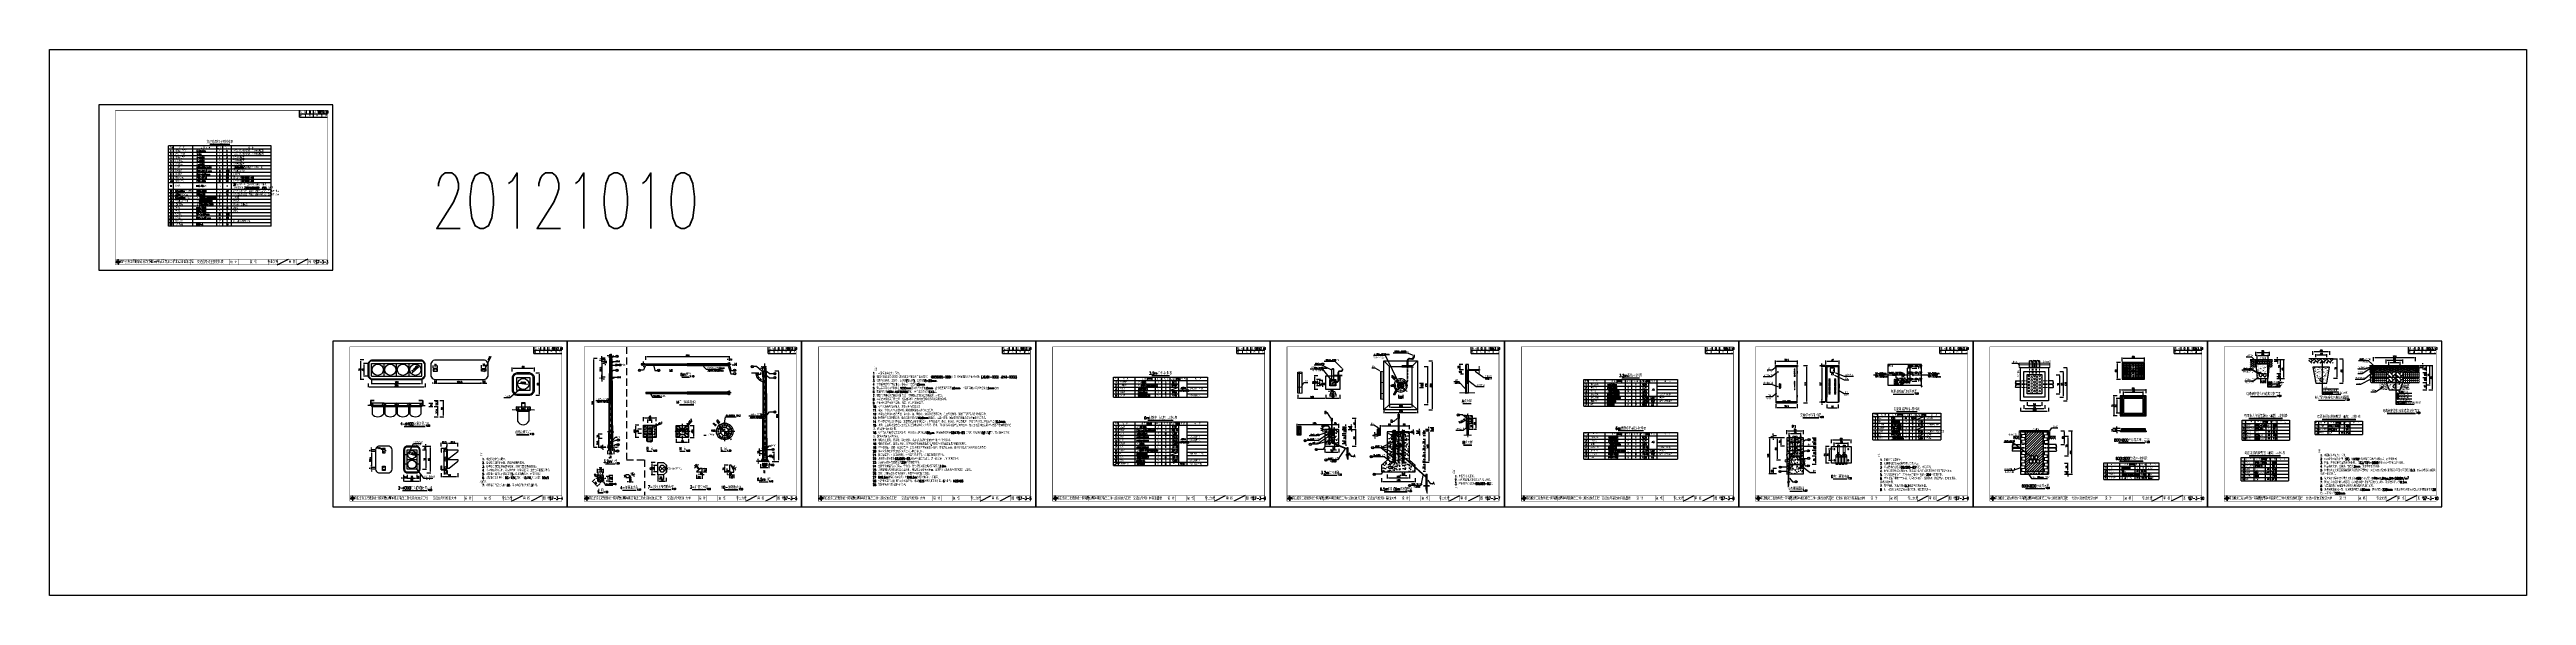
# Model space of a CAD drawing. Extents: x 12342 to 271026, y -9164 to -8044.
# Drawn here: x 12342 to 16782, y -9024 to -8044 of the extents above; entities outside this region: 1.
import ezdxf
from ezdxf.enums import TextEntityAlignment as Align

# ---------------------------------------------------------------- set-up
doc = ezdxf.new("R2010")
doc.units = 0
doc.header["$LTSCALE"] = 2
doc.header["$PDMODE"] = 32
doc.header["$PDSIZE"] = 0.3
for name, pattern in [('CENTER', [50.8, 31.75, -6.35, 6.35, -6.35]), ('CENTERX2', [4, 2.5, -0.5, 0.5, -0.5]), ('DASHDOT', [1, 0.5, -0.25, 0, -0.25]), ('DASHED', [0.75, 0.5, -0.25]), ('HIDDEN', [9.525, 6.35, -3.175])]:
    doc.linetypes.add(name, pattern=pattern)
doc.layers.get('0').update_dxf_attribs({"linetype": 'CONTINUOUS'})
doc.layers.get('DEFPOINTS').update_dxf_attribs({"linetype": 'CONTINUOUS'})
for name, color, linetype in [('1', 251, 'DASHED'), ('1111111111', 7, 'CONTINUOUS'), ('DIM', 3, 'CONTINUOUS'), ('中线', 2, 'CENTERX2'), ('图层1', 7, 'CONTINUOUS'), ('图框', 7, 'CONTINUOUS'), ('图框2', 7, 'CONTINUOUS'), ('尺寸标注', 4, 'CONTINUOUS'), ('文字', 7, 'CONTINUOUS'), ('说明文字', 2, 'CONTINUOUS'), ('边线', 7, 'CONTINUOUS')]:
    doc.layers.add(name, color=color, linetype=linetype)
doc.styles.add('DESIGN', font='romans9_.shx', dxfattribs={"width": 0.85, "bigfont": 'hztxt.shx'})
doc.styles.get("Standard").update_dxf_attribs({"font": 'simplex1.shx', "width": 0.7, "bigfont": 'hztxt.shx'})
doc.styles.add('TEXT', font='romans__.shx', dxfattribs={"width": 0.8, "bigfont": 'hztxt.shx'})
doc.dimstyles.new('1：20', dxfattribs={"dimtxt": 3, "dimasz": 2, "dimexe": 1, "dimexo": 1, "dimgap": 0.5, "dimtad": 1, "dimlfac": 2, "dimrnd": 0.0095, "dimdsep": 46, "dimtxsty": 'Standard', "dimcen": 0.09, "dimclrd": 256, "dimclre": 256, "dimclrt": 256, "dimadec": 0, "dimazin": 0, "dimtfac": 1, "dimtix": 1, "dimtmove": 2, "dimatfit": 3, "dimfxl": 0, "dimtolj": 1, "dimtzin": 0, "dimarcsym": 0})
doc.dimstyles.get("Standard").update_dxf_attribs({"dimtxt": 2, "dimasz": 2, "dimexe": 1, "dimexo": 2.5, "dimgap": 0, "dimtad": 1, "dimdec": 3, "dimlfac": 4, "dimzin": 13, "dimdsep": 46, "dimtxsty": 'Standard', "dimblk": 'DIM', "dimcen": -0.09, "dimclrd": 256, "dimclre": 256, "dimclrt": 7, "dimaunit": 1, "dimadec": 0, "dimazin": 0, "dimtfac": 0.0005, "dimtdec": 3, "dimtix": 1, "dimtmove": 2, "dimatfit": 3, "dimldrblk": 'DIM', "dimfxl": 0, "dimtolj": 1, "dimtzin": 13, "dimarcsym": 0})
doc.dimstyles.new('比例1：100', dxfattribs={"dimtxt": 2, "dimasz": 2, "dimexe": 1, "dimexo": 2, "dimgap": 1, "dimtad": 1, "dimlfac": 20, "dimzin": 12, "dimdsep": 46, "dimtxsty": 'TEXT', "dimblk": 'DIM', "dimcen": -0.09, "dimclrd": 256, "dimclre": 256, "dimclrt": 7, "dimaunit": 1, "dimadec": 0, "dimazin": 3, "dimtfac": 0.0005, "dimtix": 1, "dimtmove": 2, "dimatfit": 3, "dimldrblk": 'DIM', "dimfxl": 0, "dimtolj": 1, "dimtzin": 13, "dimarcsym": 0})
doc.dimstyles.new('比例1：125', dxfattribs={"dimtxt": 3, "dimasz": 2, "dimexe": 1, "dimexo": 1, "dimgap": 0.5, "dimtad": 1, "dimlfac": 2.5, "dimzin": 12, "dimdsep": 46, "dimtxsty": 'Standard', "dimcen": -0.09, "dimclrd": 256, "dimclre": 256, "dimclrt": 7, "dimaunit": 1, "dimadec": 0, "dimazin": 3, "dimtfac": 0.0005, "dimtix": 1, "dimtmove": 2, "dimatfit": 3, "dimfxl": 0, "dimtolj": 1, "dimtzin": 13, "dimarcsym": 0})
doc.dimstyles.new('比例1：40', dxfattribs={"dimtxt": 3, "dimasz": 2, "dimexe": 1, "dimexo": 1, "dimgap": 0.5, "dimtad": 1, "dimdec": 0, "dimlfac": 4, "dimzin": 13, "dimdsep": 46, "dimtxsty": 'Standard', "dimcen": -0.09, "dimclrd": 256, "dimclre": 256, "dimclrt": 256, "dimaunit": 1, "dimadec": 0, "dimazin": 0, "dimtfac": 0.0005, "dimtdec": 0, "dimtix": 1, "dimtmove": 2, "dimatfit": 3, "dimfxl": 0, "dimtolj": 1, "dimtzin": 13, "dimarcsym": 0})

# ---------------------------------------------------------------- blocks, each defined once
blk = doc.blocks.new('series')
at = {"width": 0.75}
for tag, height, p in [('页码', 4, (-35, -19)), ('图名', 5, (-220, -282)), ('图号', 5, (-20, -282))]:
    blk.add_attdef(tag, text='', height=height, dxfattribs=at).set_placement(p, align=Align.MIDDLE_CENTER)
blk = doc.blocks.new('tb')
at = {"lineweight": -3}
h = blk.add_hatch(color=256, dxfattribs=at)
h.paths.add_polyline_path([(-1.2, -0.1), (-3.8, -0.1), (-4.1, -0.4), (-1.4, -0.4), (-0.6, -1.2), (-0.5, -2.6), (-0.3, -2.2), (-0.3, -1.1)])
h.paths.add_polyline_path([(0.1, -1.1), (0.1, -3.9), (0.4, -4.3), (0.4, -1.2), (1.3, -0.4), (2.7, -0.4), (2.3, -0.2), (1.1, -0.2)])
h.paths.add_polyline_path([(1.1, 0.3), (3.6, 0.3), (4, 0.6), (1.3, 0.6), (0.4, 1.4), (0.4, 2.8), (0.2, 2.4), (0.1, 1.2)])
h.paths.add_polyline_path([(-0.3, 1.2), (-0.3, 4), (-0.6, 4.4), (-0.6, 1.4), (-1.4, 0.6), (-2.7, 0.6), (-2.3, 0.3), (-1.2, 0.3)])
for p, q in [((-1.4, 0.6), (-2.7, 0.6)), ((-0.6, 1.4), (-1.4, 0.6)), ((-0.6, 4.4), (-0.6, 1.4)), ((0.4, 2.8), (0.4, 1.4)), ((0.4, 1.4), (1.3, 0.6)), ((1.3, 0.6), (4, 0.6)), ((-4.1, -0.4), (-1.4, -0.4)), ((-1.4, -0.4), (-0.6, -1.2)), ((-0.6, -1.2), (-0.5, -2.6)), ((0.4, -1.2), (1.3, -0.4)), ((0.4, -4.3), (0.4, -1.2)), ((1.3, -0.4), (2.7, -0.4))]:
    blk.add_line(p, q, dxfattribs=at)
at = {"lineweight": -3, "const_width": 0.35, "flags": 128}
for points in [[(-0.9, 3, 0.324167), (-3.2, -0.1)], [(2.9, 0.9, 0.324403), (-0.2, 3.2)], [(0.8, -2.9, 0.325418), (3, 0.3)], [(-3, -0.8, 0.322976), (0.1, -3)]]:
    blk.add_lwpolyline(points, format="xyb", dxfattribs=at)
at = {"lineweight": -3, "flags": 128}
for points in [[(-0.9, 4), (-0.9, 1.6), (-1.5, 0.9), (-2.3, 0.9), (-2.7, 0.6), (-2.3, 0.3), (-1.2, 0.3), (-0.3, 1.2), (-0.3, 4), (-0.6, 4.4)], [(0, 0.8), (0.7, 0), (0, -0.7), (-0.8, 0)], [(3.6, 0.9), (1.4, 0.9), (0.8, 1.5), (0.8, 2.4), (0.4, 2.8), (0.2, 2.4), (0.1, 1.2), (1.1, 0.3), (3.6, 0.3), (4, 0.6)], [(-3.7, -0.8), (-1.5, -0.8), (-0.9, -1.4), (-0.9, -2.2), (-0.5, -2.6), (-0.3, -2.2), (-0.3, -1.1), (-1.2, -0.1), (-3.8, -0.1), (-4.1, -0.4)], [(0.8, -3.8), (0.8, -1.4), (1.4, -0.8), (2.3, -0.8), (2.7, -0.4), (2.3, -0.2), (1.1, -0.2), (0.1, -1.1), (0.1, -3.9), (0.4, -4.3)]]:
    blk.add_lwpolyline(points, close=True, dxfattribs=at)
blk = doc.blocks.new('*D683')
at = {"layer": 'DEFPOINTS', "color": 0}
for p in [(12928.5, -8765.7), (12918.9, -8793.9), (12928.5, -8793.9)]:
    blk.add_point(p, dxfattribs=at)
at = {"layer": '尺寸标注', "lineweight": -2}
for p, q in [((12924.9, -8765.7), (12917.9, -8765.7)), ((12918.9, -8767.7), (12918.9, -8791.9)), ((12924.9, -8793.9), (12917.9, -8793.9))]:
    blk.add_line(p, q, dxfattribs=at)
at = {"layer": '尺寸标注'}
for points in [[(12918.5, -8767.7), (12919.2, -8767.7), (12918.9, -8765.7)], [(12918.5, -8791.9), (12919.2, -8791.9), (12918.9, -8793.9)]]:
    blk.add_solid(points, dxfattribs=at)
at = {"layer": '尺寸标注', "insert": (12916.9, -8779.8), "char_height": 3, "attachment_point": 5, "rotation": 90}
blk.add_mtext('\\A1;56.5', dxfattribs=at)
blk = doc.blocks.new('*D696')
at = {"layer": 'DEFPOINTS', "color": 0}
for p in [(12984.3, -8768.7), (12998.5, -8773.4)]:
    blk.add_point(p, dxfattribs=at)
at = {"layer": '尺寸标注', "lineweight": -2}
blk.add_line((12996.6, -8772.8), (12986.2, -8769.3), dxfattribs=at)
at = {"layer": '尺寸标注'}
for points in [[(12986.3, -8769), (12986.1, -8769.7), (12984.3, -8768.7)], [(12996.7, -8772.4), (12996.5, -8773.1), (12998.5, -8773.4)]]:
    blk.add_solid(points, dxfattribs=at)
at = {"layer": '尺寸标注', "insert": (12992.7, -8768.6), "char_height": 3, "attachment_point": 5, "rotation": 341.8575}
blk.add_mtext('\\A1;2-%%c300', dxfattribs=at)
blk = doc.blocks.new('*D684')
at = {"layer": 'DEFPOINTS', "color": 0}
for p in [(13006.4, -8762.3), (13006.4, -8797.3), (13016.4, -8797.3)]:
    blk.add_point(p, dxfattribs=at)
at = {"layer": '尺寸标注', "lineweight": -2}
for p, q in [((13010.4, -8762.3), (13017.4, -8762.3)), ((13016.4, -8764.3), (13016.4, -8795.3)), ((13010.4, -8797.3), (13017.4, -8797.3))]:
    blk.add_line(p, q, dxfattribs=at)
at = {"layer": '尺寸标注'}
for points in [[(13016, -8764.3), (13016.7, -8764.3), (13016.4, -8762.3)], [(13016, -8795.3), (13016.7, -8795.3), (13016.4, -8797.3)]]:
    blk.add_solid(points, dxfattribs=at)
at = {"layer": '尺寸标注', "insert": (13014.4, -8779.8), "char_height": 3, "attachment_point": 5, "rotation": 90}
blk.add_mtext('\\A1;70', dxfattribs=at)
blk = doc.blocks.new('*D685')
at = {"layer": 'DEFPOINTS', "color": 0}
for p in [(13000.9, -8756), (13006.4, -8803.5), (13024.3, -8803.5)]:
    blk.add_point(p, dxfattribs=at)
at = {"layer": '尺寸标注', "lineweight": -2}
for p, q in [((13018.3, -8756), (13025.3, -8756)), ((13024.3, -8758), (13024.3, -8801.5)), ((13018.3, -8803.5), (13025.3, -8803.5))]:
    blk.add_line(p, q, dxfattribs=at)
at = {"layer": '尺寸标注'}
for points in [[(13024, -8758), (13024.6, -8758), (13024.3, -8756)], [(13024, -8801.5), (13024.6, -8801.5), (13024.3, -8803.5)]]:
    blk.add_solid(points, dxfattribs=at)
at = {"layer": '尺寸标注', "insert": (13022.3, -8779.8), "char_height": 3, "attachment_point": 5, "rotation": 90}
blk.add_mtext('\\A1;95', dxfattribs=at)
blk = doc.blocks.new('*D686')
at = {"layer": 'DEFPOINTS', "color": 0}
for p in [(12918.9, -8793.9), (12928.5, -8793.9), (12928.5, -8797.4)]:
    blk.add_point(p, dxfattribs=at)
at = {"layer": '尺寸标注', "lineweight": -2}
for p, q in [((12918.9, -8791.9), (12918.9, -8789.9)), ((12924.9, -8793.9), (12917.9, -8793.9)), ((12924.9, -8797.4), (12917.9, -8797.4)), ((12918.9, -8797.4), (12918.9, -8793.9)), ((12918.9, -8799.4), (12918.9, -8801.4))]:
    blk.add_line(p, q, dxfattribs=at)
at = {"layer": '尺寸标注'}
for points in [[(12918.5, -8791.9), (12919.2, -8791.9), (12918.9, -8793.9)], [(12918.5, -8799.4), (12919.2, -8799.4), (12918.9, -8797.4)]]:
    blk.add_solid(points, dxfattribs=at)
at = {"layer": '尺寸标注', "insert": (12917.1, -8795.6), "char_height": 3, "attachment_point": 5, "rotation": 90}
blk.add_mtext('\\A1;7', dxfattribs=at)
blk = doc.blocks.new('*D687')
at = {"layer": 'DEFPOINTS', "color": 0}
for p in [(12976.4, -8797.3), (12976.4, -8813.4), (12982.6, -8803.5)]:
    blk.add_point(p, dxfattribs=at)
at = {"layer": '尺寸标注', "lineweight": -2}
for p, q in [((12974.4, -8813.4), (12972.4, -8813.4)), ((12976.4, -8807.4), (12976.4, -8814.4)), ((12982.6, -8813.4), (12976.4, -8813.4)), ((12982.6, -8807.4), (12982.6, -8814.4)), ((12984.6, -8813.4), (12986.6, -8813.4))]:
    blk.add_line(p, q, dxfattribs=at)
at = {"layer": '尺寸标注'}
for points in [[(12974.4, -8813), (12974.4, -8813.7), (12976.4, -8813.4)], [(12984.6, -8813), (12984.6, -8813.7), (12982.6, -8813.4)]]:
    blk.add_solid(points, dxfattribs=at)
at = {"layer": '尺寸标注', "insert": (12979.5, -8811.6), "char_height": 3, "attachment_point": 5}
blk.add_mtext('\\A1;12.5', dxfattribs=at)
blk = doc.blocks.new('*D688')
at = {"layer": 'DEFPOINTS', "color": 0}
for p in [(12976.4, -8797.3), (13006.4, -8803.5), (13006.4, -8818.5)]:
    blk.add_point(p, dxfattribs=at)
at = {"layer": '尺寸标注', "lineweight": -2}
for p, q in [((12976.4, -8812.5), (12976.4, -8819.5)), ((12978.4, -8818.5), (13004.4, -8818.5)), ((13006.4, -8812.5), (13006.4, -8819.5))]:
    blk.add_line(p, q, dxfattribs=at)
at = {"layer": '尺寸标注'}
for points in [[(12978.4, -8818.2), (12978.4, -8818.9), (12976.4, -8818.5)], [(13004.4, -8818.2), (13004.4, -8818.9), (13006.4, -8818.5)]]:
    blk.add_solid(points, dxfattribs=at)
at = {"layer": '尺寸标注', "insert": (12991.4, -8816.5), "char_height": 3, "attachment_point": 5}
blk.add_mtext('\\A1;60', dxfattribs=at)
blk = doc.blocks.new('*D689')
at = {"layer": 'DEFPOINTS', "color": 0}
for p in [(12982.6, -8803.5), (13000.1, -8803.5), (13000.1, -8813.4)]:
    blk.add_point(p, dxfattribs=at)
at = {"layer": '尺寸标注', "lineweight": -2}
for p, q in [((12982.6, -8807.4), (12982.6, -8814.4)), ((12984.6, -8813.4), (12998.1, -8813.4)), ((13000.1, -8807.4), (13000.1, -8814.4))]:
    blk.add_line(p, q, dxfattribs=at)
at = {"layer": '尺寸标注'}
for points in [[(12984.6, -8813), (12984.6, -8813.7), (12982.6, -8813.4)], [(12998.1, -8813), (12998.1, -8813.7), (13000.1, -8813.4)]]:
    blk.add_solid(points, dxfattribs=at)
at = {"layer": '尺寸标注', "insert": (12991.4, -8811.4), "char_height": 3, "attachment_point": 5}
blk.add_mtext('\\A1;35', dxfattribs=at)
blk = doc.blocks.new('*D690')
at = {"layer": 'DEFPOINTS', "color": 0}
for p in [(13049.3, -8796.9), (13054.8, -8796.3), (13054.8, -8805.7)]:
    blk.add_point(p, dxfattribs=at)
at = {"layer": '尺寸标注', "lineweight": -2}
for p, q in [((13049.3, -8799.7), (13049.3, -8806.7)), ((13051.3, -8805.7), (13052.8, -8805.7)), ((13054.8, -8799.7), (13054.8, -8806.7))]:
    blk.add_line(p, q, dxfattribs=at)
at = {"layer": '尺寸标注'}
for points in [[(13051.3, -8805.4), (13051.3, -8806), (13049.3, -8805.7)], [(13052.8, -8805.4), (13052.8, -8806), (13054.8, -8805.7)]]:
    blk.add_solid(points, dxfattribs=at)
at = {"layer": '尺寸标注', "insert": (13052, -8803.3), "char_height": 3, "attachment_point": 5}
blk.add_mtext('\\A1;11', dxfattribs=at)
blk = doc.blocks.new('*D691')
at = {"layer": 'DEFPOINTS', "color": 0}
for p in [(13073.5, -8782.8), (13044, -8798.4), (13073.5, -8810.3)]:
    blk.add_point(p, dxfattribs=at)
at = {"layer": '尺寸标注', "lineweight": -2}
for p, q in [((13044, -8804.3), (13044, -8811.3)), ((13046, -8810.3), (13071.5, -8810.3)), ((13073.5, -8804.3), (13073.5, -8811.3))]:
    blk.add_line(p, q, dxfattribs=at)
at = {"layer": '尺寸标注'}
for points in [[(13046, -8810), (13046, -8810.7), (13044, -8810.3)], [(13071.5, -8810), (13071.5, -8810.7), (13073.5, -8810.3)]]:
    blk.add_solid(points, dxfattribs=at)
at = {"layer": '尺寸标注', "insert": (13058.8, -8808.3), "char_height": 3, "attachment_point": 5}
blk.add_mtext('\\A1;59', dxfattribs=at)
blk = doc.blocks.new('*D692')
at = {"layer": 'DEFPOINTS', "color": 0}
for p in [(13054.8, -8761.3), (13073.5, -8750.7), (13073.5, -8762.5)]:
    blk.add_point(p, dxfattribs=at)
at = {"layer": '尺寸标注', "lineweight": -2}
for p, q in [((13054.8, -8756.7), (13054.8, -8749.7)), ((13056.8, -8750.7), (13071.5, -8750.7)), ((13073.5, -8756.7), (13073.5, -8749.7))]:
    blk.add_line(p, q, dxfattribs=at)
at = {"layer": '尺寸标注'}
for points in [[(13056.8, -8750.3), (13056.8, -8751), (13054.8, -8750.7)], [(13071.5, -8750.3), (13071.5, -8751), (13073.5, -8750.7)]]:
    blk.add_solid(points, dxfattribs=at)
at = {"layer": '尺寸标注', "insert": (13064.2, -8748.7), "char_height": 3, "attachment_point": 5}
blk.add_mtext('\\A1;37.5', dxfattribs=at)
blk = doc.blocks.new('*D697')
at = {"layer": 'DEFPOINTS', "color": 0}
for p in [(12940.6, -8762.1), (12941.2, -8762.3)]:
    blk.add_point(p, dxfattribs=at)
at = {"layer": '尺寸标注', "lineweight": -2}
for p, q in [((12938.7, -8761.4), (12936.8, -8760.7)), ((12941.2, -8762.3), (12940.6, -8762.1)), ((12943.1, -8762.9), (12945, -8763.6))]:
    blk.add_line(p, q, dxfattribs=at)
at = {"layer": '尺寸标注'}
for points in [[(12938.8, -8761.1), (12938.6, -8761.7), (12940.6, -8762.1)], [(12943.2, -8762.6), (12943, -8763.3), (12941.2, -8762.3)]]:
    blk.add_solid(points, dxfattribs=at)
at = {"layer": '尺寸标注', "insert": (12932.8, -8759.3), "char_height": 3, "attachment_point": 5, "rotation": 340.7893}
blk.add_mtext('\\A1;4x%%C14', dxfattribs=at)
blk = doc.blocks.new('*D693')
at = {"layer": 'DEFPOINTS', "color": 0}
for p in [(12918.9, -8762.2), (12928.5, -8762.2), (12928.5, -8765.7)]:
    blk.add_point(p, dxfattribs=at)
at = {"layer": '尺寸标注', "lineweight": -2}
for p, q in [((12924.9, -8762.2), (12917.9, -8762.2)), ((12924.9, -8765.7), (12917.9, -8765.7)), ((12918.9, -8760.2), (12918.9, -8758.2)), ((12918.9, -8765.7), (12918.9, -8762.2)), ((12918.9, -8767.7), (12918.9, -8769.7))]:
    blk.add_line(p, q, dxfattribs=at)
at = {"layer": '尺寸标注'}
for points in [[(12918.5, -8760.2), (12919.2, -8760.2), (12918.9, -8762.2)], [(12918.5, -8767.7), (12919.2, -8767.7), (12918.9, -8765.7)]]:
    blk.add_solid(points, dxfattribs=at)
at = {"layer": '尺寸标注', "insert": (12916.7, -8763.9), "char_height": 3, "attachment_point": 5, "rotation": 90}
blk.add_mtext('\\A1;7', dxfattribs=at)
blk = doc.blocks.new('*D694')
at = {"layer": 'DEFPOINTS', "color": 0}
for p in [(13000.9, -8756), (13006.4, -8762.3), (13016.4, -8756)]:
    blk.add_point(p, dxfattribs=at)
at = {"layer": '尺寸标注', "lineweight": -2}
for p, q in [((13010.4, -8756), (13017.4, -8756)), ((13010.4, -8762.3), (13017.4, -8762.3)), ((13016.4, -8754), (13016.4, -8752)), ((13016.4, -8762.3), (13016.4, -8756)), ((13016.4, -8764.3), (13016.4, -8766.3))]:
    blk.add_line(p, q, dxfattribs=at)
at = {"layer": '尺寸标注'}
for points in [[(13016, -8754), (13016.7, -8754), (13016.4, -8756)], [(13016, -8764.3), (13016.7, -8764.3), (13016.4, -8762.3)]]:
    blk.add_solid(points, dxfattribs=at)
at = {"layer": '尺寸标注', "insert": (13014.7, -8759.5), "char_height": 3, "attachment_point": 5, "rotation": 90}
blk.add_mtext('\\A1;12.5', dxfattribs=at)
blk = doc.blocks.new('*D695')
at = {"layer": 'DEFPOINTS', "color": 0}
for p in [(13044, -8759.2), (13054.8, -8750.7), (13054.8, -8761.3)]:
    blk.add_point(p, dxfattribs=at)
at = {"layer": '尺寸标注', "lineweight": -2}
for p, q in [((13044, -8756.7), (13044, -8749.7)), ((13046, -8750.7), (13052.8, -8750.7)), ((13054.8, -8756.7), (13054.8, -8749.7))]:
    blk.add_line(p, q, dxfattribs=at)
at = {"layer": '尺寸标注'}
for points in [[(13046, -8750.3), (13046, -8751), (13044, -8750.7)], [(13052.8, -8750.3), (13052.8, -8751), (13054.8, -8750.7)]]:
    blk.add_solid(points, dxfattribs=at)
at = {"layer": '尺寸标注', "insert": (13049.4, -8748.7), "char_height": 3, "attachment_point": 5}
blk.add_mtext('\\A1;21.5', dxfattribs=at)
blk = doc.blocks.new('*D698')
at = {"layer": 'DEFPOINTS', "color": 0}
for p in [(13180.9, -8643.1), (13200.8, -8645.6)]:
    blk.add_point(p, dxfattribs=at)
at = {"layer": '尺寸标注', "lineweight": -2}
blk.add_line((13198.8, -8645.4), (13182.9, -8643.4), dxfattribs=at)
at = {"layer": '尺寸标注'}
for points in [[(13183, -8643), (13182.9, -8643.7), (13180.9, -8643.1)], [(13198.8, -8645), (13198.8, -8645.7), (13200.8, -8645.6)]]:
    blk.add_solid(points, dxfattribs=at)
at = {"layer": '尺寸标注', "insert": (13190.8, -8642), "char_height": 3, "attachment_point": 5, "rotation": 352.8058}
blk.add_mtext('\\A1;%%c400', dxfattribs=at)
blk = doc.blocks.new('*D699')
at = {"layer": 'DEFPOINTS', "color": 0}
for p in [(13000.1, -8784.7), (13006.4, -8784.7), (13006.4, -8813.4)]:
    blk.add_point(p, dxfattribs=at)
at = {"layer": '尺寸标注', "lineweight": -2}
for p, q in [((13000.1, -8807.4), (13000.1, -8814.4)), ((13002.1, -8813.4), (13004.4, -8813.4)), ((13006.4, -8807.4), (13006.4, -8814.4))]:
    blk.add_line(p, q, dxfattribs=at)
at = {"layer": '尺寸标注'}
for points in [[(13002.1, -8813), (13002.1, -8813.7), (13000.1, -8813.4)], [(13004.4, -8813), (13004.4, -8813.7), (13006.4, -8813.4)]]:
    blk.add_solid(points, dxfattribs=at)
at = {"layer": '尺寸标注', "insert": (13003.3, -8811.4), "char_height": 3, "attachment_point": 5}
blk.add_mtext('\\A1;12.5', dxfattribs=at)
blk = doc.blocks.new('*D700')
at = {"layer": 'DEFPOINTS', "color": 0}
for p in [(13170.9, -8637.2), (13210.9, -8615.9), (13210.9, -8637.2)]:
    blk.add_point(p, dxfattribs=at)
at = {"layer": '尺寸标注', "lineweight": -2}
for p, q in [((13170.9, -8621.9), (13170.9, -8614.9)), ((13172.9, -8615.9), (13208.9, -8615.9)), ((13210.9, -8621.9), (13210.9, -8614.9))]:
    blk.add_line(p, q, dxfattribs=at)
at = {"layer": '尺寸标注'}
for points in [[(13172.9, -8615.6), (13172.9, -8616.3), (13170.9, -8615.9)], [(13208.9, -8615.6), (13208.9, -8616.3), (13210.9, -8615.9)]]:
    blk.add_solid(points, dxfattribs=at)
at = {"layer": '尺寸标注', "insert": (13190.9, -8613.9), "char_height": 3, "attachment_point": 5}
blk.add_mtext('\\A1;80', dxfattribs=at)
blk = doc.blocks.new('*D701')
at = {"layer": 'DEFPOINTS', "color": 0}
for p in [(13198.3, -8624.4), (13198.3, -8664.4), (13219.3, -8664.4)]:
    blk.add_point(p, dxfattribs=at)
at = {"layer": '尺寸标注', "lineweight": -2}
for p, q in [((13213.3, -8624.4), (13220.3, -8624.4)), ((13219.3, -8626.4), (13219.3, -8662.4)), ((13213.3, -8664.4), (13220.3, -8664.4))]:
    blk.add_line(p, q, dxfattribs=at)
at = {"layer": '尺寸标注'}
for points in [[(13219, -8626.4), (13219.7, -8626.4), (13219.3, -8624.4)], [(13219, -8662.4), (13219.7, -8662.4), (13219.3, -8664.4)]]:
    blk.add_solid(points, dxfattribs=at)
at = {"layer": '尺寸标注', "insert": (13217.3, -8644.4), "char_height": 3, "attachment_point": 5, "rotation": 90}
blk.add_mtext('\\A1;80', dxfattribs=at)
blk = doc.blocks.new('*D702')
at = {"layer": 'DEFPOINTS', "color": 0}
for p in [(13031.6, -8636.8), (13031.6, -8642.9), (13035.1, -8636.8)]:
    blk.add_point(p, dxfattribs=at)
at = {"layer": '尺寸标注', "lineweight": -2}
for p, q in [((13029.6, -8642.9), (13027.6, -8642.9)), ((13031.6, -8637.8), (13031.6, -8643.9)), ((13035.1, -8642.9), (13031.6, -8642.9)), ((13035.1, -8637.8), (13035.1, -8643.9)), ((13037.1, -8642.9), (13039.1, -8642.9))]:
    blk.add_line(p, q, dxfattribs=at)
at = {"layer": '尺寸标注'}
for points in [[(13029.6, -8642.6), (13029.6, -8643.2), (13031.6, -8642.9)], [(13037.1, -8642.6), (13037.1, -8643.2), (13035.1, -8642.9)]]:
    blk.add_solid(points, dxfattribs=at)
at = {"layer": '尺寸标注', "insert": (13033.3, -8641.5), "char_height": 3, "attachment_point": 5}
blk.add_mtext('\\A1;70', dxfattribs=at)
blk = doc.blocks.new('*D703')
at = {"layer": 'DEFPOINTS', "color": 0}
for p in [(13118.3, -8636.8), (13121.8, -8636.8), (13121.8, -8642.9)]:
    blk.add_point(p, dxfattribs=at)
at = {"layer": '尺寸标注', "lineweight": -2}
for p, q in [((13116.3, -8642.9), (13114.3, -8642.9)), ((13118.3, -8637.8), (13118.3, -8643.9)), ((13118.3, -8642.9), (13121.8, -8642.9)), ((13121.8, -8637.8), (13121.8, -8643.9)), ((13123.8, -8642.9), (13125.8, -8642.9))]:
    blk.add_line(p, q, dxfattribs=at)
at = {"layer": '尺寸标注'}
for points in [[(13116.3, -8642.6), (13116.3, -8643.2), (13118.3, -8642.9)], [(13123.8, -8642.6), (13123.8, -8643.2), (13121.8, -8642.9)]]:
    blk.add_solid(points, dxfattribs=at)
at = {"layer": '尺寸标注', "insert": (13120.1, -8641.4), "char_height": 3, "attachment_point": 5}
blk.add_mtext('\\A1;70', dxfattribs=at)
blk = doc.blocks.new('*D704')
at = {"layer": 'DEFPOINTS', "color": 0}
for p in [(13035.1, -8640.9), (13118.3, -8640.9), (13118.3, -8642.9)]:
    blk.add_point(p, dxfattribs=at)
at = {"layer": '尺寸标注', "lineweight": -2}
for p, q in [((13035.1, -8641.9), (13035.1, -8643.9)), ((13037.1, -8642.9), (13116.3, -8642.9)), ((13118.3, -8641.9), (13118.3, -8643.9))]:
    blk.add_line(p, q, dxfattribs=at)
at = {"layer": '尺寸标注'}
for points in [[(13037.1, -8642.6), (13037.1, -8643.2), (13035.1, -8642.9)], [(13116.3, -8642.6), (13116.3, -8643.2), (13118.3, -8642.9)]]:
    blk.add_solid(points, dxfattribs=at)
at = {"layer": '尺寸标注', "insert": (13076.7, -8640.9), "char_height": 3, "attachment_point": 5}
blk.add_mtext('\\A1;166.5', dxfattribs=at)
blk = doc.blocks.new('*D709')
at = {"layer": 'DEFPOINTS', "color": 0}
for p in [(13037.1, -8611.9), (13029.6, -8616.2), (13037.1, -8616.2)]:
    blk.add_point(p, dxfattribs=at)
at = {"layer": '尺寸标注', "lineweight": -2}
for p, q in [((13029.6, -8615.2), (13029.6, -8610.9)), ((13031.6, -8611.9), (13035.1, -8611.9)), ((13037.1, -8615.2), (13037.1, -8610.9))]:
    blk.add_line(p, q, dxfattribs=at)
at = {"layer": '尺寸标注'}
for points in [[(13031.6, -8611.6), (13031.6, -8612.3), (13029.6, -8611.9)], [(13035.1, -8611.6), (13035.1, -8612.3), (13037.1, -8611.9)]]:
    blk.add_solid(points, dxfattribs=at)
at = {"layer": '尺寸标注', "insert": (13033.3, -8609.9), "char_height": 3, "attachment_point": 5}
blk.add_mtext('\\A1;15', dxfattribs=at)
blk = doc.blocks.new('*D710')
at = {"layer": 'DEFPOINTS', "color": 0}
for p in [(13123.8, -8611.3), (13116.3, -8616.2), (13123.8, -8616.2)]:
    blk.add_point(p, dxfattribs=at)
at = {"layer": '尺寸标注', "lineweight": -2}
for p, q in [((13116.3, -8615.2), (13116.3, -8610.3)), ((13118.3, -8611.3), (13121.8, -8611.3)), ((13123.8, -8615.2), (13123.8, -8610.3))]:
    blk.add_line(p, q, dxfattribs=at)
at = {"layer": '尺寸标注'}
for points in [[(13118.3, -8611), (13118.3, -8611.6), (13116.3, -8611.3)], [(13121.8, -8611), (13121.8, -8611.6), (13123.8, -8611.3)]]:
    blk.add_solid(points, dxfattribs=at)
at = {"layer": '尺寸标注', "insert": (13120.1, -8609.3), "char_height": 3, "attachment_point": 5}
blk.add_mtext('\\A1;15', dxfattribs=at)
blk = doc.blocks.new('DIM')
at = {"color": 4}
blk.add_lwpolyline([(-1, -0.1, 0.2, 0, 0), (0, 0, 0, 0, 0)], format="xyseb", dxfattribs=at)
blk = doc.blocks.new('*D705')
at = {"layer": 'DEFPOINTS', "color": 0}
for p in [(13015.7, -8673.6), (13015.7, -8703.1), (13047.6, -8703.1)]:
    blk.add_point(p, dxfattribs=at)
at = {"layer": '尺寸标注', "lineweight": -2}
for p, q in [((13041.6, -8673.6), (13048.6, -8673.6)), ((13047.6, -8675.6), (13047.6, -8701.1)), ((13041.6, -8703.1), (13048.6, -8703.1))]:
    blk.add_line(p, q, dxfattribs=at)
at = {"layer": '尺寸标注'}
for points in [[(13047.3, -8675.6), (13047.9, -8675.6), (13047.6, -8673.6)], [(13047.3, -8701.1), (13047.9, -8701.1), (13047.6, -8703.1)]]:
    blk.add_solid(points, dxfattribs=at)
at = {"layer": '尺寸标注', "insert": (13045.6, -8688.4), "char_height": 3, "attachment_point": 5, "rotation": 90}
blk.add_mtext('\\A1;59', dxfattribs=at)
blk = doc.blocks.new('*D706')
at = {"layer": 'DEFPOINTS', "color": 0}
for p in [(13014.5, -8673.6), (13014.5, -8684.4), (13037.5, -8684.4)]:
    blk.add_point(p, dxfattribs=at)
at = {"layer": '尺寸标注', "lineweight": -2}
for p, q in [((13031.5, -8673.6), (13038.5, -8673.6)), ((13031.5, -8684.4), (13038.5, -8684.4)), ((13037.5, -8675.6), (13037.5, -8682.4))]:
    blk.add_line(p, q, dxfattribs=at)
at = {"layer": '尺寸标注'}
for points in [[(13037.1, -8675.6), (13037.8, -8675.6), (13037.5, -8673.6)], [(13037.1, -8682.4), (13037.8, -8682.4), (13037.5, -8684.4)]]:
    blk.add_solid(points, dxfattribs=at)
at = {"layer": '尺寸标注', "insert": (13035.5, -8679), "char_height": 3, "attachment_point": 5, "rotation": 90}
blk.add_mtext('\\A1;21.5', dxfattribs=at)
blk = doc.blocks.new('*D707')
at = {"layer": 'DEFPOINTS', "color": 0}
for p in [(13014.5, -8684.4), (13014.5, -8703.1), (13037.5, -8703.1)]:
    blk.add_point(p, dxfattribs=at)
at = {"layer": '尺寸标注', "lineweight": -2}
for p, q in [((13031.5, -8684.4), (13038.5, -8684.4)), ((13037.5, -8686.4), (13037.5, -8701.1)), ((13031.5, -8703.1), (13038.5, -8703.1))]:
    blk.add_line(p, q, dxfattribs=at)
at = {"layer": '尺寸标注'}
for points in [[(13037.1, -8686.4), (13037.8, -8686.4), (13037.5, -8684.4)], [(13037.1, -8701.1), (13037.8, -8701.1), (13037.5, -8703.1)]]:
    blk.add_solid(points, dxfattribs=at)
at = {"layer": '尺寸标注', "insert": (13035.5, -8693.7), "char_height": 3, "attachment_point": 5, "rotation": 90}
blk.add_mtext('\\A1;37.5', dxfattribs=at)
blk = doc.blocks.new('*D708')
at = {"layer": 'DEFPOINTS', "color": 0}
for p in [(13014.5, -8678.9), (13014.5, -8684.4), (13027.8, -8678.9)]:
    blk.add_point(p, dxfattribs=at)
at = {"layer": '尺寸标注', "lineweight": -2}
for p, q in [((13021.8, -8678.9), (13028.8, -8678.9)), ((13021.8, -8684.4), (13028.8, -8684.4)), ((13027.8, -8682.4), (13027.8, -8680.9))]:
    blk.add_line(p, q, dxfattribs=at)
at = {"layer": '尺寸标注'}
for points in [[(13027.5, -8680.9), (13028.1, -8680.9), (13027.8, -8678.9)], [(13027.5, -8682.4), (13028.1, -8682.4), (13027.8, -8684.4)]]:
    blk.add_solid(points, dxfattribs=at)
at = {"layer": '尺寸标注', "insert": (13025.8, -8681.6), "char_height": 3, "attachment_point": 5, "rotation": 90}
blk.add_mtext('\\A1;11', dxfattribs=at)
blk = doc.blocks.new('*D711')
at = {"layer": 'DEFPOINTS', "color": 0}
for p in [(12918.9, -8607.5), (12905.4, -8630), (12918.9, -8630)]:
    blk.add_point(p, dxfattribs=at)
at = {"layer": '尺寸标注', "lineweight": -2}
for p, q in [((12911.4, -8607.5), (12904.4, -8607.5)), ((12905.4, -8609.5), (12905.4, -8628)), ((12911.4, -8630), (12904.4, -8630))]:
    blk.add_line(p, q, dxfattribs=at)
at = {"layer": '尺寸标注'}
for points in [[(12905.1, -8609.5), (12905.7, -8609.5), (12905.4, -8607.5)], [(12905.1, -8628), (12905.7, -8628), (12905.4, -8630)]]:
    blk.add_solid(points, dxfattribs=at)
at = {"layer": '尺寸标注', "insert": (12903.4, -8618.7), "char_height": 3, "attachment_point": 5, "rotation": 90}
blk.add_mtext('\\A1;45', dxfattribs=at)
blk = doc.blocks.new('*D712')
at = {"layer": 'DEFPOINTS', "color": 0}
for p in [(12918.9, -8601.2), (12899.5, -8636.2), (12918.9, -8636.2)]:
    blk.add_point(p, dxfattribs=at)
at = {"layer": '尺寸标注', "lineweight": -2}
for p, q in [((12905.5, -8601.2), (12898.5, -8601.2)), ((12899.5, -8603.2), (12899.5, -8634.2)), ((12905.5, -8636.2), (12898.5, -8636.2))]:
    blk.add_line(p, q, dxfattribs=at)
at = {"layer": '尺寸标注'}
for points in [[(12899.2, -8603.2), (12899.9, -8603.2), (12899.5, -8601.2)], [(12899.2, -8634.2), (12899.9, -8634.2), (12899.5, -8636.2)]]:
    blk.add_solid(points, dxfattribs=at)
at = {"layer": '尺寸标注', "insert": (12897.5, -8618.7), "char_height": 3, "attachment_point": 5, "rotation": 90}
blk.add_mtext('\\A1;70', dxfattribs=at)
blk = doc.blocks.new('*D713')
at = {"layer": 'DEFPOINTS', "color": 0}
for p in [(12918.9, -8630), (13008.9, -8630), (13008.9, -8643.3)]:
    blk.add_point(p, dxfattribs=at)
at = {"layer": '尺寸标注', "lineweight": -2}
for p, q in [((12918.9, -8637.3), (12918.9, -8644.3)), ((12920.9, -8643.3), (13006.9, -8643.3)), ((13008.9, -8637.3), (13008.9, -8644.3))]:
    blk.add_line(p, q, dxfattribs=at)
at = {"layer": '尺寸标注'}
for points in [[(12920.9, -8643), (12920.9, -8643.7), (12918.9, -8643.3)], [(13006.9, -8643), (13006.9, -8643.7), (13008.9, -8643.3)]]:
    blk.add_solid(points, dxfattribs=at)
at = {"layer": '尺寸标注', "insert": (12963.9, -8641.3), "char_height": 3, "attachment_point": 5}
blk.add_mtext('\\A1;180', dxfattribs=at)
blk = doc.blocks.new('*D714')
at = {"layer": 'DEFPOINTS', "color": 0}
for p in [(12912.7, -8630), (13015.2, -8630), (13015.2, -8649.2)]:
    blk.add_point(p, dxfattribs=at)
at = {"layer": '尺寸标注', "lineweight": -2}
for p, q in [((12912.7, -8643.2), (12912.7, -8650.2)), ((12914.7, -8649.2), (13013.2, -8649.2)), ((13015.2, -8643.2), (13015.2, -8650.2))]:
    blk.add_line(p, q, dxfattribs=at)
at = {"layer": '尺寸标注'}
for points in [[(12914.7, -8648.9), (12914.7, -8649.6), (12912.7, -8649.2)], [(13013.2, -8648.9), (13013.2, -8649.6), (13015.2, -8649.2)]]:
    blk.add_solid(points, dxfattribs=at)
at = {"layer": '尺寸标注', "insert": (12963.9, -8647.2), "char_height": 3, "attachment_point": 5}
blk.add_mtext('\\A1;205', dxfattribs=at)
blk = doc.blocks.new('*D715')
at = {"layer": 'DEFPOINTS', "color": 0}
for p in [(13005, -8611.9), (12990.4, -8625.6)]:
    blk.add_point(p, dxfattribs=at)
at = {"layer": '尺寸标注', "lineweight": -2}
blk.add_line((12991.8, -8624.2), (13003.5, -8613.3), dxfattribs=at)
at = {"layer": '尺寸标注'}
for points in [[(13003.3, -8613), (13003.7, -8613.5), (13005, -8611.9)], [(12991.6, -8624), (12992, -8624.4), (12990.4, -8625.6)]]:
    blk.add_solid(points, dxfattribs=at)
at = {"layer": '尺寸标注', "insert": (12996.2, -8616.7), "char_height": 3, "attachment_point": 5, "rotation": 42.9929}
blk.add_mtext('\\A1;4-∅400', dxfattribs=at)
blk = doc.blocks.new('*D716')
at = {"layer": 'DEFPOINTS', "color": 0}
for p in [(13601.6, -8624.3), (13609.9, -8632.4), (13621.9, -8624.3), (13623.6, -8619), (13626.7, -8780.8)]:
    blk.add_point(p, dxfattribs=at)
at = {"layer": '尺寸标注', "lineweight": -2}
blk.add_arc((13623.7, -8624.3), 16.1, 187.1238, 263.9676, dxfattribs=at)
at = {"layer": '尺寸标注'}
for points in [[(13607.4, -8626.3), (13608.1, -8626.3), (13607.6, -8624.3)], [(13622.1, -8640), (13622, -8640.6), (13624, -8640.4)]]:
    blk.add_solid(points, dxfattribs=at)
at = {"layer": '尺寸标注', "insert": (13613.9, -8634.4), "char_height": 3, "attachment_point": 5, "rotation": 315.5457}
blk.add_mtext('\\A1;91.5%%d', dxfattribs=at)
blk = doc.blocks.new('*D717')
at = {"layer": 'DEFPOINTS', "color": 0}
for p in [(13631.1, -8620.5), (13633, -8783.1), (13648.2, -8783.1)]:
    blk.add_point(p, dxfattribs=at)
at = {"layer": '尺寸标注', "lineweight": -2}
for p, q in [((13642.2, -8620.5), (13649.2, -8620.5)), ((13648.2, -8622.5), (13648.2, -8781.1)), ((13642.2, -8783.1), (13649.2, -8783.1))]:
    blk.add_line(p, q, dxfattribs=at)
at = {"layer": '尺寸标注'}
for points in [[(13647.8, -8622.5), (13648.5, -8622.5), (13648.2, -8620.5)], [(13647.8, -8781.1), (13648.5, -8781.1), (13648.2, -8783.1)]]:
    blk.add_solid(points, dxfattribs=at)
at = {"layer": '尺寸标注', "insert": (13646.2, -8701.8), "char_height": 3, "attachment_point": 5, "rotation": 90}
blk.add_mtext('\\A1;650', dxfattribs=at)
blk = doc.blocks.new('*D718')
at = {"layer": 'DEFPOINTS', "color": 0}
for p in [(13614.4, -8769.3), (13621.2, -8764.3), (13621.2, -8769.3)]:
    blk.add_point(p, dxfattribs=at)
at = {"layer": '尺寸标注', "lineweight": -2}
for p, q in [((13620.2, -8764.3), (13613.4, -8764.3)), ((13620.2, -8769.3), (13613.4, -8769.3)), ((13614.4, -8762.3), (13614.4, -8760.3)), ((13614.4, -8764.3), (13614.4, -8769.3)), ((13614.4, -8771.3), (13614.4, -8773.3))]:
    blk.add_line(p, q, dxfattribs=at)
at = {"layer": '尺寸标注'}
for points in [[(13614, -8762.3), (13614.7, -8762.3), (13614.4, -8764.3)], [(13614, -8771.3), (13614.7, -8771.3), (13614.4, -8769.3)]]:
    blk.add_solid(points, dxfattribs=at)
at = {"layer": '尺寸标注', "insert": (13612.5, -8766.7), "char_height": 3, "attachment_point": 5, "rotation": 90}
blk.add_mtext('\\A1;20', dxfattribs=at)
blk = doc.blocks.new('*D719')
at = {"layer": 'DEFPOINTS', "color": 0}
for p in [(13619.9, -8784.5), (13627.4, -8784.5), (13627.4, -8790)]:
    blk.add_point(p, dxfattribs=at)
at = {"layer": '尺寸标注', "lineweight": -2}
for p, q in [((13619.9, -8785.5), (13619.9, -8791)), ((13621.9, -8790), (13625.4, -8790)), ((13627.4, -8785.5), (13627.4, -8791))]:
    blk.add_line(p, q, dxfattribs=at)
at = {"layer": '尺寸标注'}
for points in [[(13621.9, -8789.7), (13621.9, -8790.3), (13619.9, -8790)], [(13625.4, -8789.7), (13625.4, -8790.3), (13627.4, -8790)]]:
    blk.add_solid(points, dxfattribs=at)
at = {"layer": '尺寸标注', "insert": (13623.6, -8787.9), "char_height": 3, "attachment_point": 5}
blk.add_mtext('\\A1;%%C32', dxfattribs=at)
blk = doc.blocks.new('*D720')
at = {"layer": 'DEFPOINTS', "color": 0}
for p in [(13636, -8783.1), (13636.9, -8766.8), (13640.6, -8766.8)]:
    blk.add_point(p, dxfattribs=at)
at = {"layer": '尺寸标注', "lineweight": -2}
for p, q in [((13637, -8783.1), (13641.6, -8783.1)), ((13637.9, -8766.8), (13641.6, -8766.8)), ((13640.6, -8781.1), (13640.6, -8768.8))]:
    blk.add_line(p, q, dxfattribs=at)
at = {"layer": '尺寸标注'}
for points in [[(13640.3, -8768.8), (13641, -8768.8), (13640.6, -8766.8)], [(13640.3, -8781.1), (13641, -8781.1), (13640.6, -8783.1)]]:
    blk.add_solid(points, dxfattribs=at)
at = {"layer": '尺寸标注', "insert": (13638.6, -8774.9), "char_height": 3, "attachment_point": 5, "rotation": 90}
blk.add_mtext('\\A1;65', dxfattribs=at)
blk = doc.blocks.new('*D721')
at = {"layer": 'DEFPOINTS', "color": 0}
for p in [(13622.4, -8765.8), (13624.9, -8759.9), (13624.9, -8765.8)]:
    blk.add_point(p, dxfattribs=at)
at = {"layer": '尺寸标注', "lineweight": -2}
for p, q in [((13620.4, -8759.9), (13618.4, -8759.9)), ((13622.4, -8764.8), (13622.4, -8758.9)), ((13622.4, -8759.9), (13624.9, -8759.9)), ((13624.9, -8764.8), (13624.9, -8758.9)), ((13626.9, -8759.9), (13628.9, -8759.9))]:
    blk.add_line(p, q, dxfattribs=at)
at = {"layer": '尺寸标注'}
for points in [[(13620.4, -8759.6), (13620.4, -8760.2), (13622.4, -8759.9)], [(13626.9, -8759.6), (13626.9, -8760.2), (13624.9, -8759.9)]]:
    blk.add_solid(points, dxfattribs=at)
at = {"layer": '尺寸标注', "insert": (13623.6, -8757.8), "char_height": 3, "attachment_point": 5}
blk.add_mtext('\\A1;10', dxfattribs=at)
blk = doc.blocks.new('*D722')
at = {"layer": 'DEFPOINTS', "color": 0}
for p in [(13612.3, -8783.2), (13616.9, -8782.6), (13616.9, -8783.2)]:
    blk.add_point(p, dxfattribs=at)
at = {"layer": '尺寸标注', "lineweight": -2}
for p, q in [((13615.9, -8782.6), (13611.3, -8782.6)), ((13615.9, -8783.2), (13611.3, -8783.2)), ((13612.3, -8780.6), (13612.3, -8778.6)), ((13612.3, -8782.6), (13612.3, -8783.2)), ((13612.3, -8785.2), (13612.3, -8787.2))]:
    blk.add_line(p, q, dxfattribs=at)
at = {"layer": '尺寸标注'}
for points in [[(13611.9, -8780.6), (13612.6, -8780.6), (13612.3, -8782.6)], [(13611.9, -8785.2), (13612.6, -8785.2), (13612.3, -8783.2)]]:
    blk.add_solid(points, dxfattribs=at)
at = {"layer": '尺寸标注', "insert": (13610.3, -8782.9), "char_height": 3, "attachment_point": 5, "rotation": 90}
blk.add_mtext('\\A1;3', dxfattribs=at)
blk = doc.blocks.new('*D723')
at = {"layer": 'DEFPOINTS', "color": 0}
for p in [(13616.1, -8784.6), (13631.1, -8784.6), (13631.1, -8794.4)]:
    blk.add_point(p, dxfattribs=at)
at = {"layer": '尺寸标注', "lineweight": -2}
for p, q in [((13616.1, -8788.4), (13616.1, -8795.4)), ((13631.1, -8788.4), (13631.1, -8795.4)), ((13618.1, -8794.4), (13629.1, -8794.4))]:
    blk.add_line(p, q, dxfattribs=at)
at = {"layer": '尺寸标注'}
for points in [[(13618.1, -8794.1), (13618.1, -8794.8), (13616.1, -8794.4)], [(13629.1, -8794.1), (13629.1, -8794.8), (13631.1, -8794.4)]]:
    blk.add_solid(points, dxfattribs=at)
at = {"layer": '尺寸标注', "insert": (13623.6, -8792.2), "char_height": 3, "attachment_point": 5}
blk.add_mtext('\\A1;%%C60', dxfattribs=at)
blk = doc.blocks.new('*D724')
at = {"layer": 'DEFPOINTS', "color": 0}
for p in [(13406.5, -8610.3), (13410.6, -8608), (13410.6, -8610.3)]:
    blk.add_point(p, dxfattribs=at)
at = {"layer": '尺寸标注', "lineweight": -2}
for p, q in [((13409.6, -8608), (13405.5, -8608)), ((13409.6, -8610.3), (13405.5, -8610.3)), ((13406.5, -8606), (13406.5, -8604)), ((13406.5, -8608), (13406.5, -8610.3)), ((13406.5, -8612.3), (13406.5, -8614.3))]:
    blk.add_line(p, q, dxfattribs=at)
at = {"layer": '尺寸标注'}
for points in [[(13406.2, -8606), (13406.9, -8606), (13406.5, -8608)], [(13406.2, -8612.3), (13406.9, -8612.3), (13406.5, -8610.3)]]:
    blk.add_solid(points, dxfattribs=at)
at = {"layer": '尺寸标注', "insert": (13404.1, -8609.1), "char_height": 3, "attachment_point": 5, "rotation": 90}
blk.add_mtext('\\A1;%%C9', dxfattribs=at)
blk = doc.blocks.new('*D725')
at = {"layer": 'DEFPOINTS', "color": 0}
for p in [(13410.6, -8607.9), (13560.6, -8595.2), (13560.6, -8605.4)]:
    blk.add_point(p, dxfattribs=at)
at = {"layer": '尺寸标注', "lineweight": -2}
for p, q in [((13410.6, -8601.2), (13410.6, -8594.2)), ((13412.6, -8595.2), (13558.6, -8595.2)), ((13560.6, -8601.2), (13560.6, -8594.2))]:
    blk.add_line(p, q, dxfattribs=at)
at = {"layer": '尺寸标注'}
for points in [[(13412.6, -8594.9), (13412.6, -8595.6), (13410.6, -8595.2)], [(13558.6, -8594.9), (13558.6, -8595.6), (13560.6, -8595.2)]]:
    blk.add_solid(points, dxfattribs=at)
at = {"layer": '尺寸标注', "insert": (13485.6, -8593.2), "char_height": 3, "attachment_point": 5}
blk.add_mtext('\\A1;600', dxfattribs=at)
blk = doc.blocks.new('*D726')
at = {"layer": 'DEFPOINTS', "color": 0}
for p in [(13560.4, -8600.4), (13560.4, -8605.4), (13560.6, -8605.4)]:
    blk.add_point(p, dxfattribs=at)
at = {"layer": '边线', "lineweight": -2}
for p, q in [((13558.4, -8600.4), (13556.4, -8600.4)), ((13560.4, -8602.9), (13560.4, -8599.4)), ((13560.6, -8600.4), (13560.4, -8600.4)), ((13560.6, -8602.9), (13560.6, -8599.4)), ((13562.6, -8600.4), (13564.6, -8600.4))]:
    blk.add_line(p, q, dxfattribs=at)
at = {"layer": '边线', "lineweight": -2, "xscale": 2, "yscale": 2, "zscale": 2}
blk.add_blockref('DIM', (13560.4, -8600.4), dxfattribs=at)
at = {"layer": '边线', "lineweight": -2, "xscale": 2, "yscale": 2, "zscale": 2, "rotation": 180}
blk.add_blockref('DIM', (13560.6, -8600.4), dxfattribs=at)
at = {"layer": '边线', "color": 7, "insert": (13563.6, -8600.4), "char_height": 2, "attachment_point": 5}
blk.add_mtext('\\A1;20', dxfattribs=at)
blk = doc.blocks.new('*D727')
at = {"layer": 'DEFPOINTS', "color": 0}
for p in [(13620.6, -8620.5), (13626.6, -8616.5), (13626.6, -8620.6)]:
    blk.add_point(p, dxfattribs=at)
at = {"layer": '尺寸标注', "lineweight": -2}
for p, q in [((13620.6, -8619.5), (13620.6, -8615.5)), ((13622.6, -8616.5), (13624.6, -8616.5)), ((13626.6, -8619.6), (13626.6, -8615.5))]:
    blk.add_line(p, q, dxfattribs=at)
at = {"layer": '尺寸标注'}
for points in [[(13622.6, -8616.2), (13622.6, -8616.8), (13620.6, -8616.5)], [(13624.6, -8616.2), (13624.6, -8616.8), (13626.6, -8616.5)]]:
    blk.add_solid(points, dxfattribs=at)
at = {"layer": '尺寸标注', "insert": (13623.6, -8614.1), "char_height": 3, "attachment_point": 5}
blk.add_mtext('\\A1;%%C27', dxfattribs=at)
blk = doc.blocks.new('*D760')
at = {"layer": 'DEFPOINTS', "color": 0}
for p in [(13620.1, -8620.5), (13620.6, -8616.5), (13620.6, -8620.5)]:
    blk.add_point(p, dxfattribs=at)
at = {"layer": '尺寸标注', "lineweight": -2}
for p, q in [((13618.1, -8616.5), (13616.1, -8616.5)), ((13620.1, -8619.5), (13620.1, -8615.5)), ((13620.1, -8616.5), (13620.6, -8616.5)), ((13620.6, -8619.5), (13620.6, -8615.5)), ((13622.6, -8616.5), (13624.6, -8616.5))]:
    blk.add_line(p, q, dxfattribs=at)
at = {"layer": '尺寸标注'}
for points in [[(13618.1, -8616.2), (13618.1, -8616.8), (13620.1, -8616.5)], [(13622.6, -8616.2), (13622.6, -8616.8), (13620.6, -8616.5)]]:
    blk.add_solid(points, dxfattribs=at)
at = {"layer": '尺寸标注', "insert": (13618.6, -8614.3), "char_height": 3, "attachment_point": 5}
blk.add_mtext('\\A1;2', dxfattribs=at)
blk = doc.blocks.new('*D728')
at = {"layer": 'DEFPOINTS', "color": 0}
for p in [(13470.9, -8726.6), (13481.4, -8732.4)]:
    blk.add_point(p, dxfattribs=at)
at = {"layer": '尺寸标注', "lineweight": -2}
blk.add_line((13479.7, -8731.4), (13472.7, -8727.5), dxfattribs=at)
at = {"layer": '尺寸标注'}
for points in [[(13472.8, -8727.2), (13472.5, -8727.8), (13470.9, -8726.6)], [(13479.8, -8731.1), (13479.5, -8731.7), (13481.4, -8732.4)]]:
    blk.add_solid(points, dxfattribs=at)
at = {"layer": '尺寸标注', "insert": (13477.1, -8727.1), "char_height": 3, "attachment_point": 5, "rotation": 331.1328}
blk.add_mtext('\\A1;∅24', dxfattribs=at)
blk = doc.blocks.new('*D761')
at = {"layer": 'DEFPOINTS', "color": 0}
for p in [(13487.4, -8718.5), (13487.4, -8740.5), (13496.2, -8740.5)]:
    blk.add_point(p, dxfattribs=at)
at = {"layer": '尺寸标注', "lineweight": -2}
for p, q in [((13490.2, -8718.5), (13497.2, -8718.5)), ((13490.2, -8740.5), (13497.2, -8740.5)), ((13496.2, -8720.5), (13496.2, -8738.5))]:
    blk.add_line(p, q, dxfattribs=at)
at = {"layer": '尺寸标注'}
for points in [[(13495.8, -8720.5), (13496.5, -8720.5), (13496.2, -8718.5)], [(13495.8, -8738.5), (13496.5, -8738.5), (13496.2, -8740.5)]]:
    blk.add_solid(points, dxfattribs=at)
at = {"layer": '尺寸标注', "insert": (13494.2, -8729.5), "char_height": 3, "attachment_point": 5, "rotation": 90}
blk.add_mtext('\\A1;450', dxfattribs=at)
blk = doc.blocks.new('*D762')
at = {"layer": 'DEFPOINTS', "color": 0}
for p in [(13464.9, -8740.5), (13487.4, -8740.5), (13487.4, -8748.6)]:
    blk.add_point(p, dxfattribs=at)
at = {"layer": '尺寸标注', "lineweight": -2}
for p, q in [((13464.9, -8742.6), (13464.9, -8749.6)), ((13487.4, -8742.6), (13487.4, -8749.6)), ((13466.9, -8748.6), (13485.4, -8748.6))]:
    blk.add_line(p, q, dxfattribs=at)
at = {"layer": '尺寸标注'}
for points in [[(13466.9, -8748.2), (13466.9, -8748.9), (13464.9, -8748.6)], [(13485.4, -8748.2), (13485.4, -8748.9), (13487.4, -8748.6)]]:
    blk.add_solid(points, dxfattribs=at)
at = {"layer": '尺寸标注', "insert": (13476.2, -8746.6), "char_height": 3, "attachment_point": 5}
blk.add_mtext('\\A1;45', dxfattribs=at)
blk = doc.blocks.new('*D729')
at = {"layer": 'DEFPOINTS', "color": 0}
for p in [(13414.1, -8715.1), (13421.6, -8709.2), (13421.6, -8715.1)]:
    blk.add_point(p, dxfattribs=at)
at = {"layer": '尺寸标注', "lineweight": -2}
for p, q in [((13414.1, -8714.1), (13414.1, -8708.2)), ((13416.1, -8709.2), (13419.6, -8709.2)), ((13421.6, -8714.1), (13421.6, -8708.2))]:
    blk.add_line(p, q, dxfattribs=at)
at = {"layer": '尺寸标注'}
for points in [[(13416.1, -8708.9), (13416.1, -8709.5), (13414.1, -8709.2)], [(13419.6, -8708.9), (13419.6, -8709.5), (13421.6, -8709.2)]]:
    blk.add_solid(points, dxfattribs=at)
at = {"layer": '尺寸标注', "insert": (13417.8, -8707), "char_height": 3, "attachment_point": 5}
blk.add_mtext('\\A1;15', dxfattribs=at)
blk = doc.blocks.new('*D730')
at = {"layer": 'DEFPOINTS', "color": 0}
for p in [(13406.5, -8715.1), (13429, -8705), (13429, -8715.1)]:
    blk.add_point(p, dxfattribs=at)
at = {"layer": '尺寸标注', "lineweight": -2}
for p, q in [((13406.5, -8711), (13406.5, -8704)), ((13408.5, -8705), (13427, -8705)), ((13429, -8711), (13429, -8704))]:
    blk.add_line(p, q, dxfattribs=at)
at = {"layer": '尺寸标注'}
for points in [[(13408.5, -8704.7), (13408.5, -8705.3), (13406.5, -8705)], [(13427, -8704.7), (13427, -8705.3), (13429, -8705)]]:
    blk.add_solid(points, dxfattribs=at)
at = {"layer": '尺寸标注', "insert": (13417.8, -8703), "char_height": 3, "attachment_point": 5}
blk.add_mtext('\\A1;45', dxfattribs=at)
blk = doc.blocks.new('*D731')
at = {"layer": 'DEFPOINTS', "color": 0}
for p in [(13397.1, -8733), (13404, -8725.5), (13404, -8733)]:
    blk.add_point(p, dxfattribs=at)
at = {"layer": '尺寸标注', "lineweight": -2}
for p, q in [((13403, -8725.5), (13396.1, -8725.5)), ((13403, -8733), (13396.1, -8733)), ((13397.1, -8727.5), (13397.1, -8731))]:
    blk.add_line(p, q, dxfattribs=at)
at = {"layer": '尺寸标注'}
for points in [[(13396.8, -8727.5), (13397.4, -8727.5), (13397.1, -8725.5)], [(13396.8, -8731), (13397.4, -8731), (13397.1, -8733)]]:
    blk.add_solid(points, dxfattribs=at)
at = {"layer": '尺寸标注', "insert": (13395.1, -8729.2), "char_height": 3, "attachment_point": 5, "rotation": 90}
blk.add_mtext('\\A1;15', dxfattribs=at)
blk = doc.blocks.new('*D732')
at = {"layer": 'DEFPOINTS', "color": 0}
for p in [(13392.4, -8740.2), (13403.9, -8718.2), (13403.9, -8740.2)]:
    blk.add_point(p, dxfattribs=at)
at = {"layer": '尺寸标注', "lineweight": -2}
for p, q in [((13398.4, -8718.2), (13391.4, -8718.2)), ((13398.4, -8740.2), (13391.4, -8740.2)), ((13392.4, -8720.2), (13392.4, -8738.2))]:
    blk.add_line(p, q, dxfattribs=at)
at = {"layer": '尺寸标注'}
for points in [[(13392.1, -8720.2), (13392.8, -8720.2), (13392.4, -8718.2)], [(13392.1, -8738.2), (13392.8, -8738.2), (13392.4, -8740.2)]]:
    blk.add_solid(points, dxfattribs=at)
at = {"layer": '尺寸标注', "insert": (13390.4, -8729.2), "char_height": 3, "attachment_point": 5, "rotation": 90}
blk.add_mtext('\\A1;450', dxfattribs=at)
blk = doc.blocks.new('*D733')
at = {"layer": 'DEFPOINTS', "color": 0}
for p in [(13542.2, -8722.6), (13562, -8736.3)]:
    blk.add_point(p, dxfattribs=at)
at = {"layer": '尺寸标注', "lineweight": -2}
blk.add_line((13560.3, -8735.2), (13543.9, -8723.8), dxfattribs=at)
at = {"layer": '尺寸标注'}
for points in [[(13544.1, -8723.5), (13543.7, -8724), (13542.2, -8722.6)], [(13560.5, -8734.9), (13560.1, -8735.4), (13562, -8736.3)]]:
    blk.add_solid(points, dxfattribs=at)
at = {"layer": '尺寸标注', "insert": (13534, -8716.9), "char_height": 3, "attachment_point": 5, "rotation": 325.2208}
blk.add_mtext('\\A1;∅48', dxfattribs=at)
blk = doc.blocks.new('*D734')
at = {"layer": 'DEFPOINTS', "color": 0}
for p in [(13542.8, -8717.7), (13561.4, -8741.3)]:
    blk.add_point(p, dxfattribs=at)
at = {"layer": '尺寸标注', "lineweight": -2}
for p, q in [((13537.3, -8710.7), (13541.6, -8716.1)), ((13561.4, -8741.3), (13542.8, -8717.7)), ((13562.6, -8742.8), (13563.8, -8744.4))]:
    blk.add_line(p, q, dxfattribs=at)
at = {"layer": '尺寸标注'}
for points in [[(13541.9, -8715.9), (13541.3, -8716.3), (13542.8, -8717.7)], [(13562.9, -8742.6), (13562.3, -8743), (13561.4, -8741.3)]]:
    blk.add_solid(points, dxfattribs=at)
at = {"layer": '尺寸标注', "insert": (13540.4, -8711.4), "char_height": 3, "attachment_point": 5, "rotation": 308.1904}
blk.add_mtext('\\A1;∅60', dxfattribs=at)
blk = doc.blocks.new('*D735')
at = {"layer": 'DEFPOINTS', "color": 0}
for p in [(13544.6, -8728.9), (13559.6, -8730)]:
    blk.add_point(p, dxfattribs=at)
at = {"layer": '尺寸标注', "lineweight": -2}
blk.add_line((13557.6, -8729.9), (13546.6, -8729), dxfattribs=at)
at = {"layer": '尺寸标注'}
for points in [[(13546.6, -8728.7), (13546.6, -8729.4), (13544.6, -8728.9)], [(13557.6, -8729.6), (13557.6, -8730.2), (13559.6, -8730)]]:
    blk.add_solid(points, dxfattribs=at)
at = {"layer": '尺寸标注', "insert": (13531.3, -8727.9), "char_height": 3, "attachment_point": 5, "rotation": 355.5627}
blk.add_mtext('\\A1;∅30', dxfattribs=at)
blk = doc.blocks.new('*D763')
at = {"layer": 'DEFPOINTS', "color": 0}
for p in [(13426.1, -8720.6), (13427.4, -8720.2)]:
    blk.add_point(p, dxfattribs=at)
at = {"layer": '尺寸标注', "lineweight": -2}
for p, q in [((13424.3, -8721.3), (13422.4, -8722)), ((13426.1, -8720.6), (13427.4, -8720.2)), ((13439, -8716), (13429.3, -8719.5))]:
    blk.add_line(p, q, dxfattribs=at)
at = {"layer": '尺寸标注'}
for points in [[(13424.1, -8721), (13424.4, -8721.6), (13426.1, -8720.6)], [(13429.2, -8719.2), (13429.4, -8719.8), (13427.4, -8720.2)]]:
    blk.add_solid(points, dxfattribs=at)
at = {"layer": '尺寸标注', "insert": (13434.4, -8715.5), "char_height": 3, "attachment_point": 5, "rotation": 19.9326}
blk.add_mtext('\\A1;8-∅2.7', dxfattribs=at)
blk = doc.blocks.new('*D736')
at = {"layer": 'DEFPOINTS', "color": 0}
for p in [(13484.4, -8721), (13485.2, -8720)]:
    blk.add_point(p, dxfattribs=at)
at = {"layer": '尺寸标注', "lineweight": -2}
for p, q in [((13483.1, -8722.6), (13481.8, -8724.1)), ((13484.4, -8721), (13485.2, -8720)), ((13493, -8710.4), (13486.5, -8718.4))]:
    blk.add_line(p, q, dxfattribs=at)
at = {"layer": '尺寸标注'}
for points in [[(13482.9, -8722.4), (13483.4, -8722.8), (13484.4, -8721)], [(13486.2, -8718.2), (13486.8, -8718.7), (13485.2, -8720)]]:
    blk.add_solid(points, dxfattribs=at)
at = {"layer": '尺寸标注', "insert": (13488.9, -8712.4), "char_height": 3, "attachment_point": 5, "rotation": 50.7729}
blk.add_mtext('\\A1;8-∅2.7', dxfattribs=at)
blk = doc.blocks.new('*D737')
at = {"layer": 'DEFPOINTS', "color": 0}
for p in [(13323.9, -8813), (13334.9, -8797.7), (13334.9, -8813)]:
    blk.add_point(p, dxfattribs=at)
at = {"layer": '尺寸标注', "lineweight": -2}
for p, q in [((13323.9, -8803.7), (13323.9, -8796.7)), ((13325.9, -8797.7), (13332.9, -8797.7)), ((13334.9, -8803.7), (13334.9, -8796.7))]:
    blk.add_line(p, q, dxfattribs=at)
at = {"layer": '尺寸标注'}
for points in [[(13325.9, -8797.4), (13325.9, -8798.1), (13323.9, -8797.7)], [(13332.9, -8797.4), (13332.9, -8798.1), (13334.9, -8797.7)]]:
    blk.add_solid(points, dxfattribs=at)
at = {"layer": '尺寸标注', "insert": (13329.4, -8795.7), "char_height": 3, "attachment_point": 5}
blk.add_mtext('\\A1;22', dxfattribs=at)
blk = doc.blocks.new('*D738')
at = {"layer": 'DEFPOINTS', "color": 0}
for p in [(13335.5, -8809.4), (13335.5, -8817.9), (13345.6, -8817.9)]:
    blk.add_point(p, dxfattribs=at)
at = {"layer": '尺寸标注', "lineweight": -2}
for p, q in [((13339.6, -8809.4), (13346.6, -8809.4)), ((13339.6, -8817.9), (13346.6, -8817.9)), ((13345.6, -8811.4), (13345.6, -8815.9))]:
    blk.add_line(p, q, dxfattribs=at)
at = {"layer": '尺寸标注'}
for points in [[(13345.2, -8811.4), (13345.9, -8811.4), (13345.6, -8809.4)], [(13345.2, -8815.9), (13345.9, -8815.9), (13345.6, -8817.9)]]:
    blk.add_solid(points, dxfattribs=at)
at = {"layer": '尺寸标注', "insert": (13343.2, -8813.8), "char_height": 3, "attachment_point": 5, "rotation": 90}
blk.add_mtext('\\A1;17', dxfattribs=at)
blk = doc.blocks.new('*D739')
at = {"layer": 'DEFPOINTS', "color": 0}
for p in [(13325.2, -8808.1), (13333.6, -8802.1), (13333.6, -8808.2)]:
    blk.add_point(p, dxfattribs=at)
at = {"layer": '尺寸标注', "lineweight": -2}
for p, q in [((13325.2, -8807.1), (13325.2, -8801.1)), ((13327.2, -8802.1), (13331.6, -8802.1)), ((13333.6, -8807.2), (13333.6, -8801.1))]:
    blk.add_line(p, q, dxfattribs=at)
at = {"layer": '尺寸标注'}
for points in [[(13327.2, -8801.8), (13327.2, -8802.5), (13325.2, -8802.1)], [(13331.6, -8801.8), (13331.6, -8802.5), (13333.6, -8802.1)]]:
    blk.add_solid(points, dxfattribs=at)
at = {"layer": '尺寸标注', "insert": (13329.8, -8800.1), "char_height": 3, "attachment_point": 5}
blk.add_mtext('\\A1;17', dxfattribs=at)
blk = doc.blocks.new('*D740')
at = {"layer": 'DEFPOINTS', "color": 0}
for p in [(13331.9, -8808.1), (13331.9, -8819.1), (13350.4, -8819.1)]:
    blk.add_point(p, dxfattribs=at)
at = {"layer": '尺寸标注', "lineweight": -2}
for p, q in [((13344.4, -8808.1), (13351.4, -8808.1)), ((13344.4, -8819.1), (13351.4, -8819.1)), ((13350.4, -8810.1), (13350.4, -8817.1))]:
    blk.add_line(p, q, dxfattribs=at)
at = {"layer": '尺寸标注'}
for points in [[(13350.1, -8810.1), (13350.8, -8810.1), (13350.4, -8808.1)], [(13350.1, -8817.1), (13350.8, -8817.1), (13350.4, -8819.1)]]:
    blk.add_solid(points, dxfattribs=at)
at = {"layer": '尺寸标注', "insert": (13348.4, -8813.6), "char_height": 3, "attachment_point": 5, "rotation": 90}
blk.add_mtext('\\A1;22', dxfattribs=at)
blk = doc.blocks.new('*D741')
at = {"layer": 'DEFPOINTS', "color": 0}
for p in [(13323.8, -8810.8), (13323.8, -8827.8), (13332.2, -8819.3)]:
    blk.add_point(p, dxfattribs=at)
at = {"layer": '尺寸标注', "lineweight": -2}
for p, q in [((13319.5, -8815.1), (13314.6, -8820)), ((13316.7, -8820.7), (13322.3, -8826.4)), ((13328, -8823.5), (13323, -8828.5))]:
    blk.add_line(p, q, dxfattribs=at)
at = {"layer": '尺寸标注'}
for points in [[(13316.9, -8820.5), (13316.4, -8820.9), (13315.3, -8819.3)], [(13322.6, -8826.1), (13322.1, -8826.6), (13323.8, -8827.8)]]:
    blk.add_solid(points, dxfattribs=at)
at = {"layer": '尺寸标注', "insert": (13320.9, -8822.1), "char_height": 3, "attachment_point": 5, "rotation": 315}
blk.add_mtext('\\A1;24', dxfattribs=at)
blk = doc.blocks.new('*D742')
at = {"layer": 'DEFPOINTS', "color": 0}
for p in [(13317.6, -8598.5), (13348.8, -8598.5), (13348.8, -8758.5)]:
    blk.add_point(p, dxfattribs=at)
at = {"layer": '尺寸标注', "lineweight": -2}
for p, q in [((13323.6, -8598.5), (13316.6, -8598.5)), ((13317.6, -8756.5), (13317.6, -8600.5)), ((13323.6, -8758.5), (13316.6, -8758.5))]:
    blk.add_line(p, q, dxfattribs=at)
at = {"layer": '尺寸标注'}
for points in [[(13317.3, -8600.5), (13318, -8600.5), (13317.6, -8598.5)], [(13317.3, -8756.5), (13318, -8756.5), (13317.6, -8758.5)]]:
    blk.add_solid(points, dxfattribs=at)
at = {"layer": '尺寸标注', "insert": (13315.6, -8678.5), "char_height": 3, "attachment_point": 5, "rotation": 90}
blk.add_mtext('\\A1;320', dxfattribs=at)
blk = doc.blocks.new('*D743')
at = {"layer": 'DEFPOINTS', "color": 0}
for p in [(13326.3, -8742), (13340, -8734.5), (13340, -8742)]:
    blk.add_point(p, dxfattribs=at)
at = {"layer": '尺寸标注', "lineweight": -2}
for p, q in [((13332.3, -8734.5), (13325.3, -8734.5)), ((13332.3, -8742), (13325.3, -8742)), ((13326.3, -8736.5), (13326.3, -8740))]:
    blk.add_line(p, q, dxfattribs=at)
at = {"layer": '尺寸标注'}
for points in [[(13326, -8736.5), (13326.6, -8736.5), (13326.3, -8734.5)], [(13326, -8740), (13326.6, -8740), (13326.3, -8742)]]:
    blk.add_solid(points, dxfattribs=at)
at = {"layer": '尺寸标注', "insert": (13324.3, -8738.2), "char_height": 3, "attachment_point": 5, "rotation": 90}
blk.add_mtext('\\A1;15', dxfattribs=at)
blk = doc.blocks.new('*D764')
at = {"layer": 'DEFPOINTS', "color": 0}
for p in [(13344, -8758.2), (13351, -8758.2), (13351, -8763.4)]:
    blk.add_point(p, dxfattribs=at)
at = {"layer": '尺寸标注', "lineweight": -2}
for p, q in [((13344, -8759.2), (13344, -8764.4)), ((13346, -8763.4), (13349, -8763.4)), ((13351, -8759.2), (13351, -8764.4))]:
    blk.add_line(p, q, dxfattribs=at)
at = {"layer": '尺寸标注'}
for points in [[(13346, -8763.1), (13346, -8763.8), (13344, -8763.4)], [(13349, -8763.1), (13349, -8763.8), (13351, -8763.4)]]:
    blk.add_solid(points, dxfattribs=at)
at = {"layer": '尺寸标注', "insert": (13347.5, -8761.2), "char_height": 3, "attachment_point": 5}
blk.add_mtext('\\A1;%%C14', dxfattribs=at)
blk = doc.blocks.new('*D744')
at = {"layer": 'DEFPOINTS', "color": 0}
for p in [(13333.5, -8757.4), (13340, -8757.4), (13340, -8758.2)]:
    blk.add_point(p, dxfattribs=at)
at = {"layer": '尺寸标注', "lineweight": -2}
for p, q in [((13339, -8757.4), (13332.5, -8757.4)), ((13339, -8758.2), (13332.5, -8758.2)), ((13333.5, -8755.4), (13333.5, -8753.4)), ((13333.5, -8758.2), (13333.5, -8757.4)), ((13333.5, -8760.2), (13333.5, -8762.2))]:
    blk.add_line(p, q, dxfattribs=at)
at = {"layer": '尺寸标注'}
for points in [[(13333.1, -8755.4), (13333.8, -8755.4), (13333.5, -8757.4)], [(13333.1, -8760.2), (13333.8, -8760.2), (13333.5, -8758.2)]]:
    blk.add_solid(points, dxfattribs=at)
at = {"layer": '尺寸标注', "insert": (13331.5, -8757.8), "char_height": 3, "attachment_point": 5, "rotation": 90}
blk.add_mtext('\\A1;1.6', dxfattribs=at)
blk = doc.blocks.new('*D745')
at = {"layer": 'DEFPOINTS', "color": 0}
for p in [(13342.1, -8755.7), (13353.1, -8755.7), (13353.1, -8769.4)]:
    blk.add_point(p, dxfattribs=at)
at = {"layer": '尺寸标注', "lineweight": -2}
for p, q in [((13342.1, -8763.4), (13342.1, -8770.4)), ((13344.1, -8769.4), (13351.1, -8769.4)), ((13353.1, -8763.4), (13353.1, -8770.4))]:
    blk.add_line(p, q, dxfattribs=at)
at = {"layer": '尺寸标注'}
for points in [[(13344.1, -8769), (13344.1, -8769.7), (13342.1, -8769.4)], [(13351.1, -8769), (13351.1, -8769.7), (13353.1, -8769.4)]]:
    blk.add_solid(points, dxfattribs=at)
at = {"layer": '尺寸标注', "insert": (13347.6, -8767.4), "char_height": 3, "attachment_point": 5}
blk.add_mtext('\\A1;22', dxfattribs=at)
blk = doc.blocks.new('*D746')
at = {"layer": 'DEFPOINTS', "color": 0}
for p in [(13345.7, -8734.5), (13349.2, -8730.2), (13349.2, -8734.5)]:
    blk.add_point(p, dxfattribs=at)
at = {"layer": '尺寸标注', "lineweight": -2}
for p, q in [((13343.7, -8730.2), (13341.7, -8730.2)), ((13345.7, -8733.5), (13345.7, -8729.2)), ((13345.7, -8730.2), (13349.2, -8730.2)), ((13349.2, -8733.5), (13349.2, -8729.2)), ((13351.2, -8730.2), (13353.2, -8730.2))]:
    blk.add_line(p, q, dxfattribs=at)
at = {"layer": '尺寸标注'}
for points in [[(13343.7, -8729.8), (13343.7, -8730.5), (13345.7, -8730.2)], [(13351.2, -8729.8), (13351.2, -8730.5), (13349.2, -8730.2)]]:
    blk.add_solid(points, dxfattribs=at)
at = {"layer": '尺寸标注', "insert": (13347.5, -8727.9), "char_height": 3, "attachment_point": 5}
blk.add_mtext('\\A1;7', dxfattribs=at)
blk = doc.blocks.new('*D765')
at = {"layer": 'DEFPOINTS', "color": 0}
for p in [(13345.5, -8598.2), (13349.5, -8594), (13349.5, -8598.2)]:
    blk.add_point(p, dxfattribs=at)
at = {"layer": '尺寸标注', "lineweight": -2}
for p, q in [((13343.5, -8594), (13341.5, -8594)), ((13345.5, -8597.2), (13345.5, -8593)), ((13345.5, -8594), (13349.5, -8594)), ((13349.5, -8597.2), (13349.5, -8593)), ((13351.5, -8594), (13353.5, -8594))]:
    blk.add_line(p, q, dxfattribs=at)
at = {"layer": '尺寸标注'}
for points in [[(13343.5, -8593.7), (13343.5, -8594.4), (13345.5, -8594)], [(13351.5, -8593.7), (13351.5, -8594.4), (13349.5, -8594)]]:
    blk.add_solid(points, dxfattribs=at)
at = {"layer": '尺寸标注', "insert": (13347.5, -8592), "char_height": 3, "attachment_point": 5}
blk.add_mtext('\\A1;%%C8', dxfattribs=at)
blk = doc.blocks.new('*D747')
at = {"layer": 'DEFPOINTS', "color": 0}
for p in [(13326.3, -8742), (13335.5, -8742), (13335.5, -8758.2)]:
    blk.add_point(p, dxfattribs=at)
at = {"layer": '尺寸标注', "lineweight": -2}
for p, q in [((13332.3, -8742), (13325.3, -8742)), ((13326.3, -8756.2), (13326.3, -8744)), ((13332.3, -8758.2), (13325.3, -8758.2))]:
    blk.add_line(p, q, dxfattribs=at)
at = {"layer": '尺寸标注'}
for points in [[(13326, -8744), (13326.6, -8744), (13326.3, -8742)], [(13326, -8756.2), (13326.6, -8756.2), (13326.3, -8758.2)]]:
    blk.add_solid(points, dxfattribs=at)
at = {"layer": '尺寸标注', "insert": (13324.3, -8750.1), "char_height": 3, "attachment_point": 5, "rotation": 90}
blk.add_mtext('\\A1;32.5', dxfattribs=at)
blk = doc.blocks.new('*D766')
at = {"layer": 'DEFPOINTS', "color": 0}
for p in [(13331.9, -8600.2), (13346.5, -8598.2), (13346.5, -8600.2)]:
    blk.add_point(p, dxfattribs=at)
at = {"layer": '尺寸标注', "lineweight": -2}
for p, q in [((13337.9, -8598.2), (13330.9, -8598.2)), ((13337.9, -8600.2), (13330.9, -8600.2)), ((13331.9, -8596.2), (13331.9, -8594.2)), ((13331.9, -8598.2), (13331.9, -8600.2)), ((13331.9, -8602.2), (13331.9, -8604.2))]:
    blk.add_line(p, q, dxfattribs=at)
at = {"layer": '尺寸标注'}
for points in [[(13331.6, -8596.2), (13332.3, -8596.2), (13331.9, -8598.2)], [(13331.6, -8602.2), (13332.3, -8602.2), (13331.9, -8600.2)]]:
    blk.add_solid(points, dxfattribs=at)
at = {"layer": '尺寸标注', "insert": (13329.9, -8599.2), "char_height": 3, "attachment_point": 5, "rotation": 90}
blk.add_mtext('\\A1;4', dxfattribs=at)
blk = doc.blocks.new('*D748')
at = {"layer": 'DEFPOINTS', "color": 0}
for p in [(13331.9, -8603.7), (13339.9, -8600.2), (13339.9, -8603.7)]:
    blk.add_point(p, dxfattribs=at)
at = {"layer": '尺寸标注', "lineweight": -2}
for p, q in [((13337.9, -8600.2), (13330.9, -8600.2)), ((13337.9, -8603.7), (13330.9, -8603.7)), ((13331.9, -8598.2), (13331.9, -8596.2)), ((13331.9, -8600.2), (13331.9, -8603.7)), ((13331.9, -8605.7), (13331.9, -8607.7))]:
    blk.add_line(p, q, dxfattribs=at)
at = {"layer": '尺寸标注'}
for points in [[(13331.6, -8598.2), (13332.3, -8598.2), (13331.9, -8600.2)], [(13331.6, -8605.7), (13332.3, -8605.7), (13331.9, -8603.7)]]:
    blk.add_solid(points, dxfattribs=at)
at = {"layer": '尺寸标注', "insert": (13329.9, -8602), "char_height": 3, "attachment_point": 5, "rotation": 90}
blk.add_mtext('\\A1;7', dxfattribs=at)
blk = doc.blocks.new('*D749')
at = {"layer": 'DEFPOINTS', "color": 0}
for p in [(13339.9, -8603.7), (13331.9, -8632), (13339.9, -8632)]:
    blk.add_point(p, dxfattribs=at)
at = {"layer": '尺寸标注', "lineweight": -2}
for p, q in [((13337.9, -8603.7), (13330.9, -8603.7)), ((13331.9, -8605.7), (13331.9, -8630)), ((13337.9, -8632), (13330.9, -8632))]:
    blk.add_line(p, q, dxfattribs=at)
at = {"layer": '尺寸标注'}
for points in [[(13331.6, -8605.7), (13332.3, -8605.7), (13331.9, -8603.7)], [(13331.6, -8630), (13332.3, -8630), (13331.9, -8632)]]:
    blk.add_solid(points, dxfattribs=at)
at = {"layer": '尺寸标注', "insert": (13329.9, -8617.8), "char_height": 3, "attachment_point": 5, "rotation": 90}
blk.add_mtext('\\A1;56.5', dxfattribs=at)
blk = doc.blocks.new('*D750')
at = {"layer": 'DEFPOINTS', "color": 0}
for p in [(13337.6, -8606.5), (13341.6, -8603.7), (13341.6, -8606.5)]:
    blk.add_point(p, dxfattribs=at)
at = {"layer": '尺寸标注', "lineweight": -2}
for p, q in [((13340.6, -8603.7), (13336.6, -8603.7)), ((13340.6, -8606.5), (13336.6, -8606.5)), ((13337.6, -8601.7), (13337.6, -8599.7)), ((13337.6, -8603.7), (13337.6, -8606.5)), ((13337.6, -8608.5), (13337.6, -8610.5))]:
    blk.add_line(p, q, dxfattribs=at)
at = {"layer": '尺寸标注'}
for points in [[(13337.3, -8601.7), (13338, -8601.7), (13337.6, -8603.7)], [(13337.3, -8608.5), (13338, -8608.5), (13337.6, -8606.5)]]:
    blk.add_solid(points, dxfattribs=at)
at = {"layer": '尺寸标注', "insert": (13335.6, -8605.1), "char_height": 3, "attachment_point": 5, "rotation": 90}
blk.add_mtext('\\A1;5.5', dxfattribs=at)
blk = doc.blocks.new('*D751')
at = {"layer": 'DEFPOINTS', "color": 0}
for p in [(13331.9, -8635.5), (13337.3, -8632), (13337.3, -8635.5)]:
    blk.add_point(p, dxfattribs=at)
at = {"layer": '尺寸标注', "lineweight": -2}
for p, q in [((13336.3, -8632), (13330.9, -8632)), ((13336.3, -8635.5), (13330.9, -8635.5)), ((13331.9, -8630), (13331.9, -8628)), ((13331.9, -8632), (13331.9, -8635.5)), ((13331.9, -8637.5), (13331.9, -8639.5))]:
    blk.add_line(p, q, dxfattribs=at)
at = {"layer": '尺寸标注'}
for points in [[(13331.6, -8630), (13332.3, -8630), (13331.9, -8632)], [(13331.6, -8637.5), (13332.3, -8637.5), (13331.9, -8635.5)]]:
    blk.add_solid(points, dxfattribs=at)
at = {"layer": '尺寸标注', "insert": (13329.9, -8633.7), "char_height": 3, "attachment_point": 5, "rotation": 90}
blk.add_mtext('\\A1;7', dxfattribs=at)
blk = doc.blocks.new('*D752')
at = {"layer": 'DEFPOINTS', "color": 0}
for p in [(13443.3, -8785), (13421.2, -8807.5), (13443.3, -8807.5)]:
    blk.add_point(p, dxfattribs=at)
at = {"layer": '尺寸标注', "lineweight": -2}
for p, q in [((13427.2, -8785), (13420.2, -8785)), ((13421.2, -8787), (13421.2, -8805.5)), ((13427.2, -8807.5), (13420.2, -8807.5))]:
    blk.add_line(p, q, dxfattribs=at)
at = {"layer": '尺寸标注'}
for points in [[(13420.8, -8787), (13421.5, -8787), (13421.2, -8785)], [(13420.8, -8805.5), (13421.5, -8805.5), (13421.2, -8807.5)]]:
    blk.add_solid(points, dxfattribs=at)
at = {"layer": '尺寸标注', "insert": (13419.2, -8796.2), "char_height": 3, "attachment_point": 5, "rotation": 90}
blk.add_mtext('\\A1;45', dxfattribs=at)
blk = doc.blocks.new('*D753')
at = {"layer": 'DEFPOINTS', "color": 0}
for p in [(13432.4, -8789.2, 5.5), (13447.4, -8799), (13447.4, -8818.5)]:
    blk.add_point(p, dxfattribs=at)
at = {"layer": '尺寸标注', "lineweight": -2}
for p, q in [((13432.4, -8812.6), (13432.4, -8819.5)), ((13434.4, -8818.5), (13445.4, -8818.5)), ((13447.4, -8812.5), (13447.4, -8819.5))]:
    blk.add_line(p, q, dxfattribs=at)
at = {"layer": '尺寸标注'}
for points in [[(13434.4, -8818.2), (13434.4, -8818.9), (13432.4, -8818.5)], [(13445.4, -8818.2), (13445.4, -8818.9), (13447.4, -8818.5)]]:
    blk.add_solid(points, dxfattribs=at)
at = {"layer": '尺寸标注', "insert": (13439.9, -8816.5), "char_height": 3, "attachment_point": 5}
blk.add_mtext('\\A1;30', dxfattribs=at)
blk = doc.blocks.new('*D754')
at = {"layer": 'DEFPOINTS', "color": 0}
for p in [(13501.3, -8805.6), (13511.4, -8803.5), (13511.4, -8813.4)]:
    blk.add_point(p, dxfattribs=at)
at = {"layer": '尺寸标注', "lineweight": -2}
for p, q in [((13501.3, -8807.4), (13501.3, -8814.4)), ((13503.3, -8813.4), (13509.4, -8813.4)), ((13511.4, -8807.4), (13511.4, -8814.4))]:
    blk.add_line(p, q, dxfattribs=at)
at = {"layer": '尺寸标注'}
for points in [[(13503.3, -8813.1), (13503.3, -8813.7), (13501.3, -8813.4)], [(13509.4, -8813.1), (13509.4, -8813.7), (13511.4, -8813.4)]]:
    blk.add_solid(points, dxfattribs=at)
at = {"layer": '尺寸标注', "insert": (13506.4, -8811.4), "char_height": 3, "attachment_point": 5}
blk.add_mtext('\\A1;20', dxfattribs=at)
blk = doc.blocks.new('*D755')
at = {"layer": 'DEFPOINTS', "color": 0}
for p in [(13510.1, -8795.8), (13510.1, -8802.1), (13518.8, -8802.1)]:
    blk.add_point(p, dxfattribs=at)
at = {"layer": '尺寸标注', "lineweight": -2}
for p, q in [((13512.8, -8795.8), (13519.8, -8795.8)), ((13512.8, -8802.1), (13519.8, -8802.1)), ((13518.8, -8797.8), (13518.8, -8800.1))]:
    blk.add_line(p, q, dxfattribs=at)
at = {"layer": '尺寸标注'}
for points in [[(13518.5, -8797.8), (13519.1, -8797.8), (13518.8, -8795.8)], [(13518.5, -8800.1), (13519.1, -8800.1), (13518.8, -8802.1)]]:
    blk.add_solid(points, dxfattribs=at)
at = {"layer": '尺寸标注', "insert": (13516.8, -8798.9), "char_height": 3, "attachment_point": 5, "rotation": 90}
blk.add_mtext('\\A1;12.7', dxfattribs=at)
blk = doc.blocks.new('*D767')
at = {"layer": 'DEFPOINTS', "color": 0}
for p in [(13502.3, -8791.5), (13510.1, -8802.1), (13511.4, -8800.9)]:
    blk.add_point(p, dxfattribs=at)
at = {"layer": '尺寸标注', "lineweight": -2}
for p, q in [((13503.7, -8790.1), (13505.1, -8788.7)), ((13499.5, -8794.1), (13498.1, -8795.5)), ((13505.2, -8797), (13500.3, -8792)), ((13501, -8792.7), (13502.3, -8791.5)), ((13506.4, -8795.8), (13501.6, -8790.8))]:
    blk.add_line(p, q, dxfattribs=at)
at = {"layer": '尺寸标注'}
for points in [[(13503.5, -8789.9), (13503.9, -8790.3), (13502.3, -8791.5)], [(13499.3, -8793.9), (13499.8, -8794.4), (13501, -8792.7)]]:
    blk.add_solid(points, dxfattribs=at)
at = {"layer": '尺寸标注', "insert": (13500.2, -8790.7), "char_height": 3, "attachment_point": 5, "rotation": 44.0906}
blk.add_mtext('\\A1;3.5', dxfattribs=at)
blk = doc.blocks.new('*D768')
at = {"layer": 'DEFPOINTS', "color": 0}
for p in [(13560.9, -8797.1), (13568.4, -8801.5), (13568.4, -8812.4)]:
    blk.add_point(p, dxfattribs=at)
at = {"layer": '尺寸标注', "lineweight": -2}
for p, q in [((13560.9, -8806.4), (13560.9, -8813.4)), ((13562.9, -8812.4), (13566.4, -8812.4)), ((13568.4, -8806.4), (13568.4, -8813.4))]:
    blk.add_line(p, q, dxfattribs=at)
at = {"layer": '尺寸标注'}
for points in [[(13562.9, -8812.1), (13562.9, -8812.8), (13560.9, -8812.4)], [(13566.4, -8812.1), (13566.4, -8812.8), (13568.4, -8812.4)]]:
    blk.add_solid(points, dxfattribs=at)
at = {"layer": '尺寸标注', "insert": (13564.7, -8810.4), "char_height": 3, "attachment_point": 5}
blk.add_mtext('\\A1;15', dxfattribs=at)
blk = doc.blocks.new('*D769')
at = {"layer": 'DEFPOINTS', "color": 0}
for p in [(13560.9, -8802.7), (13563.4, -8802.7), (13563.4, -8807)]:
    blk.add_point(p, dxfattribs=at)
at = {"layer": '尺寸标注', "lineweight": -2}
for p, q in [((13558.9, -8807), (13556.9, -8807)), ((13560.9, -8803.7), (13560.9, -8808)), ((13560.9, -8807), (13563.4, -8807)), ((13563.4, -8803.7), (13563.4, -8808)), ((13565.4, -8807), (13567.4, -8807))]:
    blk.add_line(p, q, dxfattribs=at)
at = {"layer": '尺寸标注'}
for points in [[(13558.9, -8806.7), (13558.9, -8807.3), (13560.9, -8807)], [(13565.4, -8806.7), (13565.4, -8807.3), (13563.4, -8807)]]:
    blk.add_solid(points, dxfattribs=at)
at = {"layer": '尺寸标注', "insert": (13562.1, -8805), "char_height": 3, "attachment_point": 5}
blk.add_mtext('\\A1;5', dxfattribs=at)
blk = doc.blocks.new('*D756')
at = {"layer": 'DEFPOINTS', "color": 0}
for p in [(13556.5, -8800.2), (13560.9, -8800.2), (13560.9, -8802.7)]:
    blk.add_point(p, dxfattribs=at)
at = {"layer": '尺寸标注', "lineweight": -2}
for p, q in [((13559.9, -8800.2), (13555.5, -8800.2)), ((13559.9, -8802.7), (13555.5, -8802.7)), ((13556.5, -8798.2), (13556.5, -8796.2)), ((13556.5, -8802.7), (13556.5, -8800.2)), ((13556.5, -8804.7), (13556.5, -8806.7))]:
    blk.add_line(p, q, dxfattribs=at)
at = {"layer": '尺寸标注'}
for points in [[(13556.2, -8798.2), (13556.9, -8798.2), (13556.5, -8800.2)], [(13556.2, -8804.7), (13556.9, -8804.7), (13556.5, -8802.7)]]:
    blk.add_solid(points, dxfattribs=at)
at = {"layer": '尺寸标注', "insert": (13554.5, -8801.5), "char_height": 3, "attachment_point": 5, "rotation": 90}
blk.add_mtext('\\A1;5', dxfattribs=at)
blk = doc.blocks.new('*D770')
at = {"layer": 'DEFPOINTS', "color": 0}
for p in [(13552.1, -8790.2), (13562.1, -8790.2), (13562.8, -8802.7)]:
    blk.add_point(p, dxfattribs=at)
at = {"layer": '尺寸标注', "lineweight": -2}
for p, q in [((13558.1, -8790.2), (13551.1, -8790.2)), ((13558.1, -8802.7), (13551.1, -8802.7)), ((13552.1, -8800.7), (13552.1, -8792.2))]:
    blk.add_line(p, q, dxfattribs=at)
at = {"layer": '尺寸标注'}
for points in [[(13551.8, -8792.2), (13552.5, -8792.2), (13552.1, -8790.2)], [(13551.8, -8800.7), (13552.5, -8800.7), (13552.1, -8802.7)]]:
    blk.add_solid(points, dxfattribs=at)
at = {"layer": '尺寸标注', "insert": (13550.1, -8796.4), "char_height": 3, "attachment_point": 5, "rotation": 90}
blk.add_mtext('\\A1;25', dxfattribs=at)
blk = doc.blocks.new('*D771')
at = {"layer": 'DEFPOINTS', "color": 0}
for p in [(13566.1, -8795.6), (13568, -8797.5), (13569.4, -8796.1)]:
    blk.add_point(p, dxfattribs=at)
at = {"layer": '尺寸标注', "lineweight": -2}
for p, q in [((13566.1, -8792.8), (13564.7, -8791.4)), ((13566.8, -8794.9), (13568.3, -8793.5)), ((13567.6, -8794.2), (13569.4, -8796.1)), ((13568.7, -8796.8), (13570.1, -8795.3)), ((13570.9, -8797.5), (13572.3, -8798.9))]:
    blk.add_line(p, q, dxfattribs=at)
at = {"layer": '尺寸标注'}
for points in [[(13566.4, -8792.5), (13565.9, -8793), (13567.6, -8794.2)], [(13571.1, -8797.2), (13570.6, -8797.7), (13569.4, -8796.1)]]:
    blk.add_solid(points, dxfattribs=at)
at = {"layer": '尺寸标注', "insert": (13569.9, -8793.7), "char_height": 3, "attachment_point": 5, "rotation": 315}
blk.add_mtext('\\A1;5.3', dxfattribs=at)
blk = doc.blocks.new('*D757')
at = {"layer": 'DEFPOINTS', "color": 0}
for p in [(13439.9, -8790.6), (13425.7, -8801.7), (13439.9, -8801.7)]:
    blk.add_point(p, dxfattribs=at)
at = {"layer": '尺寸标注', "lineweight": -2}
for p, q in [((13431.7, -8790.6), (13424.7, -8790.6)), ((13431.7, -8801.7), (13424.7, -8801.7)), ((13425.7, -8792.6), (13425.7, -8799.7))]:
    blk.add_line(p, q, dxfattribs=at)
at = {"layer": '尺寸标注'}
for points in [[(13425.4, -8792.6), (13426, -8792.6), (13425.7, -8790.6)], [(13425.4, -8799.7), (13426, -8799.7), (13425.7, -8801.7)]]:
    blk.add_solid(points, dxfattribs=at)
at = {"layer": '尺寸标注', "insert": (13423.7, -8796.1), "char_height": 3, "attachment_point": 5, "rotation": 90}
blk.add_mtext('\\A1;25', dxfattribs=at)
blk = doc.blocks.new('*D758')
at = {"layer": 'DEFPOINTS', "color": 0}
for p in [(13432.4, -8804.2), (13442.3, -8803.6), (13442.3, -8814.5)]:
    blk.add_point(p, dxfattribs=at)
at = {"layer": '尺寸标注', "lineweight": -2}
for p, q in [((13432.4, -8808.5), (13432.4, -8815.5)), ((13434.4, -8814.5), (13440.3, -8814.5)), ((13442.3, -8808.5), (13442.3, -8815.5))]:
    blk.add_line(p, q, dxfattribs=at)
at = {"layer": '尺寸标注'}
for points in [[(13434.4, -8814.2), (13434.4, -8814.8), (13432.4, -8814.5)], [(13440.3, -8814.2), (13440.3, -8814.8), (13442.3, -8814.5)]]:
    blk.add_solid(points, dxfattribs=at)
at = {"layer": '尺寸标注', "insert": (13437.4, -8812.5), "char_height": 3, "attachment_point": 5}
blk.add_mtext('\\A1;20', dxfattribs=at)
blk = doc.blocks.new('*D759')
at = {"layer": 'DEFPOINTS', "color": 0}
for p in [(13508.9, -8802), (13508.9, -8806.4), (13511.4, -8802)]:
    blk.add_point(p, dxfattribs=at)
at = {"layer": '尺寸标注', "lineweight": -2}
for p, q in [((13506.9, -8806.4), (13504.9, -8806.4)), ((13508.9, -8803), (13508.9, -8807.4)), ((13511.4, -8806.4), (13508.9, -8806.4)), ((13511.4, -8803), (13511.4, -8807.4)), ((13513.4, -8806.4), (13515.4, -8806.4))]:
    blk.add_line(p, q, dxfattribs=at)
at = {"layer": '尺寸标注'}
for points in [[(13506.9, -8806.1), (13506.9, -8806.7), (13508.9, -8806.4)], [(13513.4, -8806.1), (13513.4, -8806.7), (13511.4, -8806.4)]]:
    blk.add_solid(points, dxfattribs=at)
at = {"layer": '尺寸标注', "insert": (13510.1, -8804.4), "char_height": 3, "attachment_point": 5}
blk.add_mtext('\\A1;5', dxfattribs=at)
blk = doc.blocks.new('*D772')
at = {"layer": 'DEFPOINTS', "color": 0}
for p in [(13381.4, -8811.9), (13383.9, -8812.4), (13383.9, -8820)]:
    blk.add_point(p, dxfattribs=at)
at = {"layer": '尺寸标注', "lineweight": -2}
for p, q in [((13379.4, -8820), (13377.4, -8820)), ((13381.4, -8814), (13381.4, -8821)), ((13381.4, -8820), (13383.9, -8820)), ((13383.9, -8814), (13383.9, -8821)), ((13385.9, -8820), (13387.9, -8820))]:
    blk.add_line(p, q, dxfattribs=at)
at = {"layer": '尺寸标注'}
for points in [[(13379.4, -8819.6), (13379.4, -8820.3), (13381.4, -8820)], [(13385.9, -8819.6), (13385.9, -8820.3), (13383.9, -8820)]]:
    blk.add_solid(points, dxfattribs=at)
at = {"layer": '尺寸标注', "insert": (13382.6, -8818), "char_height": 3, "attachment_point": 5}
blk.add_mtext('\\A1;5', dxfattribs=at)
blk = doc.blocks.new('*D773')
at = {"layer": 'DEFPOINTS', "color": 0}
for p in [(13375.6, -8812.4), (13381.4, -8807.4), (13381.9, -8812.4)]:
    blk.add_point(p, dxfattribs=at)
at = {"layer": '尺寸标注', "lineweight": -2}
for p, q in [((13380.4, -8807.4), (13374.6, -8807.4)), ((13380.9, -8812.4), (13374.6, -8812.4)), ((13375.6, -8809.4), (13375.6, -8810.4))]:
    blk.add_line(p, q, dxfattribs=at)
at = {"layer": '尺寸标注'}
for points in [[(13375.2, -8809.4), (13375.9, -8809.4), (13375.6, -8807.4)], [(13375.2, -8810.4), (13375.9, -8810.4), (13375.6, -8812.4)]]:
    blk.add_solid(points, dxfattribs=at)
at = {"layer": '尺寸标注', "insert": (13373.6, -8809.9), "char_height": 3, "attachment_point": 5, "rotation": 90}
blk.add_mtext('\\A1;10', dxfattribs=at)
blk = doc.blocks.new('*D774')
at = {"layer": 'DEFPOINTS', "color": 0}
for p in [(13326.2, -8812.2), (13332.6, -8815.1)]:
    blk.add_point(p, dxfattribs=at)
at = {"layer": '尺寸标注', "lineweight": -2}
for p, q in [((13318.1, -8808.4), (13324.4, -8811.3)), ((13332.6, -8815.1), (13326.2, -8812.2)), ((13334.4, -8815.9), (13336.2, -8816.8))]:
    blk.add_line(p, q, dxfattribs=at)
at = {"layer": '尺寸标注'}
for points in [[(13324.5, -8811), (13324.3, -8811.6), (13326.2, -8812.2)], [(13334.5, -8815.6), (13334.3, -8816.2), (13332.6, -8815.1)]]:
    blk.add_solid(points, dxfattribs=at)
at = {"layer": '尺寸标注', "insert": (13321.2, -8807.6), "char_height": 3, "attachment_point": 5, "rotation": 335.305}
blk.add_mtext('\\A1;∅14', dxfattribs=at)
blk = doc.blocks.new('*D787')
at = {"layer": 'DEFPOINTS', "color": 0}
for p in [(14579.5, -8641.8), (14629.6, -8641.8), (14629.6, -8669.9)]:
    blk.add_point(p, dxfattribs=at)
at = {"layer": '尺寸标注', "lineweight": -2}
for p, q in [((14579.5, -8663.9), (14579.5, -8670.9)), ((14581.5, -8669.9), (14627.6, -8669.9)), ((14629.6, -8663.9), (14629.6, -8670.9))]:
    blk.add_line(p, q, dxfattribs=at)
at = {"layer": '尺寸标注'}
for points in [[(14581.5, -8669.6), (14581.5, -8670.3), (14579.5, -8669.9)], [(14627.6, -8669.6), (14627.6, -8670.3), (14629.6, -8669.9)]]:
    blk.add_solid(points, dxfattribs=at)
at = {"layer": '尺寸标注', "insert": (14604.6, -8667.9), "char_height": 3, "attachment_point": 5}
blk.add_mtext('\\A1;100', dxfattribs=at)
blk = doc.blocks.new('*D788')
at = {"layer": 'DEFPOINTS', "color": 0}
for p in [(14629.6, -8654.3), (14654.6, -8654.3), (14654.6, -8669.9)]:
    blk.add_point(p, dxfattribs=at)
at = {"layer": '尺寸标注', "lineweight": -2}
for p, q in [((14629.6, -8663.9), (14629.6, -8670.9)), ((14631.6, -8669.9), (14652.6, -8669.9)), ((14654.6, -8663.9), (14654.6, -8670.9))]:
    blk.add_line(p, q, dxfattribs=at)
at = {"layer": '尺寸标注'}
for points in [[(14631.6, -8669.6), (14631.6, -8670.3), (14629.6, -8669.9)], [(14652.6, -8669.6), (14652.6, -8670.3), (14654.6, -8669.9)]]:
    blk.add_solid(points, dxfattribs=at)
at = {"layer": '尺寸标注', "insert": (14642.1, -8667.9), "char_height": 3, "attachment_point": 5}
blk.add_mtext('\\A1;50', dxfattribs=at)
blk = doc.blocks.new('*D775')
at = {"layer": 'DEFPOINTS', "color": 0}
for p in [(14636.6, -8660.9), (14647.6, -8660.9), (14647.6, -8665.8)]:
    blk.add_point(p, dxfattribs=at)
at = {"layer": '尺寸标注', "lineweight": -2}
for p, q in [((14636.6, -8661.9), (14636.6, -8666.8)), ((14638.6, -8665.8), (14645.6, -8665.8)), ((14647.6, -8661.9), (14647.6, -8666.8))]:
    blk.add_line(p, q, dxfattribs=at)
at = {"layer": '尺寸标注'}
for points in [[(14638.6, -8665.5), (14638.6, -8666.1), (14636.6, -8665.8)], [(14645.6, -8665.5), (14645.6, -8666.1), (14647.6, -8665.8)]]:
    blk.add_solid(points, dxfattribs=at)
at = {"layer": '尺寸标注', "insert": (14642.1, -8663.8), "char_height": 3, "attachment_point": 5}
blk.add_mtext('\\A1;22', dxfattribs=at)
blk = doc.blocks.new('*D776')
at = {"layer": 'DEFPOINTS', "color": 0}
for p in [(14637.9, -8658.5), (14646.4, -8658.5), (14646.4, -8662.1)]:
    blk.add_point(p, dxfattribs=at)
at = {"layer": '尺寸标注', "lineweight": -2}
for p, q in [((14637.9, -8659.5), (14637.9, -8663.1)), ((14639.9, -8662.1), (14644.4, -8662.1)), ((14646.4, -8659.5), (14646.4, -8663.1))]:
    blk.add_line(p, q, dxfattribs=at)
at = {"layer": '尺寸标注'}
for points in [[(14639.9, -8661.8), (14639.9, -8662.5), (14637.9, -8662.1)], [(14644.4, -8661.8), (14644.4, -8662.5), (14646.4, -8662.1)]]:
    blk.add_solid(points, dxfattribs=at)
at = {"layer": '尺寸标注', "insert": (14642.1, -8660.1), "char_height": 3, "attachment_point": 5}
blk.add_mtext('\\A1;17', dxfattribs=at)
blk = doc.blocks.new('*D777')
at = {"layer": 'DEFPOINTS', "color": 0}
for p in [(14638.4, -8654.3), (14642.1, -8654.3), (14642.1, -8657.9)]:
    blk.add_point(p, dxfattribs=at)
at = {"layer": '尺寸标注', "lineweight": -2}
for p, q in [((14638.4, -8655.3), (14638.4, -8658.9)), ((14642.1, -8655.3), (14642.1, -8658.9)), ((14636.4, -8657.9), (14634.4, -8657.9)), ((14638.4, -8657.9), (14642.1, -8657.9)), ((14644.1, -8657.9), (14646.1, -8657.9))]:
    blk.add_line(p, q, dxfattribs=at)
at = {"layer": '尺寸标注'}
for points in [[(14636.4, -8657.6), (14636.4, -8658.2), (14638.4, -8657.9)], [(14644.1, -8657.6), (14644.1, -8658.2), (14642.1, -8657.9)]]:
    blk.add_solid(points, dxfattribs=at)
at = {"layer": '尺寸标注', "insert": (14640.2, -8655.9), "char_height": 3, "attachment_point": 5}
blk.add_mtext('\\A1;7.5', dxfattribs=at)
blk = doc.blocks.new('*D778')
at = {"layer": 'DEFPOINTS', "color": 0}
for p in [(14609.4, -8654.3), (14634.1, -8629.4), (14634.1, -8654.3)]:
    blk.add_point(p, dxfattribs=at)
at = {"layer": '尺寸标注', "lineweight": -2}
for p, q in [((14615.4, -8629.4), (14608.4, -8629.4)), ((14615.4, -8654.3), (14608.4, -8654.3)), ((14609.4, -8631.4), (14609.4, -8652.3))]:
    blk.add_line(p, q, dxfattribs=at)
at = {"layer": '尺寸标注'}
for points in [[(14609.1, -8631.4), (14609.8, -8631.4), (14609.4, -8629.4)], [(14609.1, -8652.3), (14609.8, -8652.3), (14609.4, -8654.3)]]:
    blk.add_solid(points, dxfattribs=at)
at = {"layer": '尺寸标注', "insert": (14607.4, -8641.8), "char_height": 3, "attachment_point": 5, "rotation": 90}
blk.add_mtext('\\A1;50', dxfattribs=at)
blk = doc.blocks.new('*D779')
at = {"layer": 'DEFPOINTS', "color": 0}
for p in [(14614.1, -8647.3), (14621.9, -8636.3), (14621.9, -8647.3)]:
    blk.add_point(p, dxfattribs=at)
at = {"layer": '尺寸标注', "lineweight": -2}
for p, q in [((14620.1, -8636.3), (14613.1, -8636.3)), ((14620.1, -8647.3), (14613.1, -8647.3)), ((14614.1, -8638.3), (14614.1, -8645.3))]:
    blk.add_line(p, q, dxfattribs=at)
at = {"layer": '尺寸标注'}
for points in [[(14613.8, -8638.3), (14614.4, -8638.3), (14614.1, -8636.3)], [(14613.8, -8645.3), (14614.4, -8645.3), (14614.1, -8647.3)]]:
    blk.add_solid(points, dxfattribs=at)
at = {"layer": '尺寸标注', "insert": (14612.1, -8641.8), "char_height": 3, "attachment_point": 5, "rotation": 90}
blk.add_mtext('\\A1;22', dxfattribs=at)
blk = doc.blocks.new('*D780')
at = {"layer": 'DEFPOINTS', "color": 0}
for p in [(14618.4, -8646.4), (14633.7, -8637.9), (14633.7, -8646.4)]:
    blk.add_point(p, dxfattribs=at)
at = {"layer": '尺寸标注', "lineweight": -2}
for p, q in [((14624.4, -8637.9), (14617.4, -8637.9)), ((14624.4, -8646.4), (14617.4, -8646.4)), ((14618.4, -8639.9), (14618.4, -8644.4))]:
    blk.add_line(p, q, dxfattribs=at)
at = {"layer": '尺寸标注'}
for points in [[(14618, -8639.9), (14618.7, -8639.9), (14618.4, -8637.9)], [(14618, -8644.4), (14618.7, -8644.4), (14618.4, -8646.4)]]:
    blk.add_solid(points, dxfattribs=at)
at = {"layer": '尺寸标注', "insert": (14616.4, -8642.1), "char_height": 3, "attachment_point": 5, "rotation": 90}
blk.add_mtext('\\A1;17', dxfattribs=at)
blk = doc.blocks.new('*D789')
at = {"layer": 'DEFPOINTS', "color": 0}
for p in [(14623.6, -8643.1), (14629.6, -8643.1), (14629.6, -8645.6)]:
    blk.add_point(p, dxfattribs=at)
at = {"layer": '尺寸标注', "lineweight": -2}
for p, q in [((14628.6, -8643.1), (14622.6, -8643.1)), ((14628.6, -8645.6), (14622.6, -8645.6)), ((14623.6, -8641.1), (14623.6, -8639.1)), ((14623.6, -8645.6), (14623.6, -8643.1)), ((14623.6, -8647.6), (14623.6, -8649.6))]:
    blk.add_line(p, q, dxfattribs=at)
at = {"layer": '尺寸标注'}
for points in [[(14623.2, -8641.1), (14623.9, -8641.1), (14623.6, -8643.1)], [(14623.2, -8647.6), (14623.9, -8647.6), (14623.6, -8645.6)]]:
    blk.add_solid(points, dxfattribs=at)
at = {"layer": '尺寸标注', "insert": (14621.6, -8644.4), "char_height": 3, "attachment_point": 5, "rotation": 90}
blk.add_mtext('\\A1;5', dxfattribs=at)
blk = doc.blocks.new('*D781')
at = {"layer": 'DEFPOINTS', "color": 0}
for p in [(14577.9, -8723), (14640.3, -8717), (14640.3, -8739.5)]:
    blk.add_point(p, dxfattribs=at)
at = {"layer": '尺寸标注', "lineweight": -2}
for p, q in [((14577.9, -8722), (14577.9, -8716)), ((14579.9, -8717), (14638.3, -8717)), ((14640.3, -8723), (14640.3, -8716))]:
    blk.add_line(p, q, dxfattribs=at)
at = {"layer": '尺寸标注'}
for points in [[(14579.9, -8716.7), (14579.9, -8717.3), (14577.9, -8717)], [(14638.3, -8716.7), (14638.3, -8717.3), (14640.3, -8717)]]:
    blk.add_solid(points, dxfattribs=at)
at = {"layer": '尺寸标注', "insert": (14609.1, -8715), "char_height": 3, "attachment_point": 5}
blk.add_mtext('\\A1;125', dxfattribs=at)
blk = doc.blocks.new('*D782')
at = {"layer": 'DEFPOINTS', "color": 0}
for p in [(14667.8, -8705.7), (14667.8, -8725.7), (14682.8, -8705.7)]:
    blk.add_point(p, dxfattribs=at)
at = {"layer": '尺寸标注', "lineweight": -2}
for p, q in [((14676.8, -8705.7), (14683.8, -8705.7)), ((14676.8, -8725.7), (14683.8, -8725.7)), ((14682.8, -8723.7), (14682.8, -8707.7))]:
    blk.add_line(p, q, dxfattribs=at)
at = {"layer": '尺寸标注'}
for points in [[(14682.5, -8707.7), (14683.2, -8707.7), (14682.8, -8705.7)], [(14682.5, -8723.7), (14683.2, -8723.7), (14682.8, -8725.7)]]:
    blk.add_solid(points, dxfattribs=at)
at = {"layer": '尺寸标注', "insert": (14680.8, -8715.7), "char_height": 3, "attachment_point": 5, "rotation": 90}
blk.add_mtext('\\A1;40', dxfattribs=at)
blk = doc.blocks.new('*D783')
at = {"layer": 'DEFPOINTS', "color": 0}
for p in [(14667.8, -8725.7), (14667.8, -8755.7), (14682.8, -8755.7)]:
    blk.add_point(p, dxfattribs=at)
at = {"layer": '尺寸标注', "lineweight": -2}
for p, q in [((14676.8, -8725.7), (14683.8, -8725.7)), ((14682.8, -8727.7), (14682.8, -8753.7)), ((14676.8, -8755.7), (14683.8, -8755.7))]:
    blk.add_line(p, q, dxfattribs=at)
at = {"layer": '尺寸标注'}
for points in [[(14682.5, -8727.7), (14683.2, -8727.7), (14682.8, -8725.7)], [(14682.5, -8753.7), (14683.2, -8753.7), (14682.8, -8755.7)]]:
    blk.add_solid(points, dxfattribs=at)
at = {"layer": '尺寸标注', "insert": (14680.8, -8740.7), "char_height": 3, "attachment_point": 5, "rotation": 90}
blk.add_mtext('\\A1;60', dxfattribs=at)
blk = doc.blocks.new('*D790')
at = {"layer": 'DEFPOINTS', "color": 0}
for p in [(14652.8, -8725.7), (14652.8, -8733.2), (14665.1, -8733.2)]:
    blk.add_point(p, dxfattribs=at)
at = {"layer": '尺寸标注', "lineweight": -2}
for p, q in [((14659.1, -8725.7), (14666.1, -8725.7)), ((14659.1, -8733.2), (14666.1, -8733.2)), ((14665.1, -8727.7), (14665.1, -8731.2))]:
    blk.add_line(p, q, dxfattribs=at)
at = {"layer": '尺寸标注'}
for points in [[(14664.8, -8727.7), (14665.4, -8727.7), (14665.1, -8725.7)], [(14664.8, -8731.2), (14665.4, -8731.2), (14665.1, -8733.2)]]:
    blk.add_solid(points, dxfattribs=at)
at = {"layer": '尺寸标注', "insert": (14663.1, -8729.4), "char_height": 3, "attachment_point": 5, "rotation": 90}
blk.add_mtext('\\A1;15', dxfattribs=at)
blk = doc.blocks.new('*D791')
at = {"layer": 'DEFPOINTS', "color": 0}
for p in [(14652.8, -8746), (14665.1, -8746), (14652.8, -8751)]:
    blk.add_point(p, dxfattribs=at)
at = {"layer": '尺寸标注', "lineweight": -2}
for p, q in [((14659.1, -8746), (14666.1, -8746)), ((14665.1, -8744), (14665.1, -8742)), ((14665.1, -8751), (14665.1, -8746)), ((14659.1, -8751), (14666.1, -8751)), ((14665.1, -8753), (14665.1, -8755))]:
    blk.add_line(p, q, dxfattribs=at)
at = {"layer": '尺寸标注'}
for points in [[(14664.8, -8744), (14665.4, -8744), (14665.1, -8746)], [(14664.8, -8753), (14665.4, -8753), (14665.1, -8751)]]:
    blk.add_solid(points, dxfattribs=at)
at = {"layer": '尺寸标注', "insert": (14663.1, -8748.5), "char_height": 3, "attachment_point": 5, "rotation": 90}
blk.add_mtext('\\A1;10', dxfattribs=at)
blk = doc.blocks.new('*D784')
at = {"layer": 'DEFPOINTS', "color": 0}
for p in [(14652.8, -8736), (14652.8, -8746), (14665.1, -8736)]:
    blk.add_point(p, dxfattribs=at)
at = {"layer": '尺寸标注', "lineweight": -2}
for p, q in [((14659.1, -8736), (14666.1, -8736)), ((14659.1, -8746), (14666.1, -8746)), ((14665.1, -8744), (14665.1, -8738))]:
    blk.add_line(p, q, dxfattribs=at)
at = {"layer": '尺寸标注'}
for points in [[(14664.8, -8738), (14665.4, -8738), (14665.1, -8736)], [(14664.8, -8744), (14665.4, -8744), (14665.1, -8746)]]:
    blk.add_solid(points, dxfattribs=at)
at = {"layer": '尺寸标注', "insert": (14663.1, -8741), "char_height": 3, "attachment_point": 5, "rotation": 90}
blk.add_mtext('\\A1;20', dxfattribs=at)
blk = doc.blocks.new('*D785')
at = {"layer": 'DEFPOINTS', "color": 0}
for p in [(14663.1, -8720.7), (14663.1, -8725.7), (14675.6, -8720.7)]:
    blk.add_point(p, dxfattribs=at)
at = {"layer": '尺寸标注', "lineweight": -2}
for p, q in [((14669.6, -8720.7), (14676.6, -8720.7)), ((14669.6, -8725.7), (14676.6, -8725.7)), ((14675.6, -8718.7), (14675.6, -8716.7)), ((14675.6, -8725.7), (14675.6, -8720.7)), ((14675.6, -8727.7), (14675.6, -8729.7))]:
    blk.add_line(p, q, dxfattribs=at)
at = {"layer": '尺寸标注'}
for points in [[(14675.2, -8718.7), (14675.9, -8718.7), (14675.6, -8720.7)], [(14675.2, -8727.7), (14675.9, -8727.7), (14675.6, -8725.7)]]:
    blk.add_solid(points, dxfattribs=at)
at = {"layer": '尺寸标注', "insert": (14673.6, -8723.2), "char_height": 3, "attachment_point": 5, "rotation": 90}
blk.add_mtext('\\A1;10', dxfattribs=at)
blk = doc.blocks.new('*D786')
at = {"layer": 'DEFPOINTS', "color": 0}
for p in [(14658.7, -8721.1), (14658.7, -8723.6), (14665.1, -8723.6)]:
    blk.add_point(p, dxfattribs=at)
at = {"layer": '尺寸标注', "lineweight": -2}
for p, q in [((14659.7, -8721.1), (14666.1, -8721.1)), ((14659.7, -8723.6), (14666.1, -8723.6)), ((14665.1, -8719.1), (14665.1, -8717.1)), ((14665.1, -8721.1), (14665.1, -8723.6)), ((14665.1, -8725.6), (14665.1, -8727.6))]:
    blk.add_line(p, q, dxfattribs=at)
at = {"layer": '尺寸标注'}
for points in [[(14664.8, -8719.1), (14665.4, -8719.1), (14665.1, -8721.1)], [(14664.8, -8725.6), (14665.4, -8725.6), (14665.1, -8723.6)]]:
    blk.add_solid(points, dxfattribs=at)
at = {"layer": '尺寸标注', "insert": (14663.1, -8722.4), "char_height": 3, "attachment_point": 5, "rotation": 90}
blk.add_mtext('\\A1;5', dxfattribs=at)
blk = doc.blocks.new('*D792')
at = {"layer": 'DEFPOINTS', "color": 0}
for p in [(14627.8, -8755.7), (14652.8, -8755.7), (14652.8, -8766.4)]:
    blk.add_point(p, dxfattribs=at)
at = {"layer": '尺寸标注', "lineweight": -2}
for p, q in [((14627.8, -8760.4), (14627.8, -8767.4)), ((14629.8, -8766.4), (14650.8, -8766.4)), ((14652.8, -8760.4), (14652.8, -8767.4))]:
    blk.add_line(p, q, dxfattribs=at)
at = {"layer": '尺寸标注'}
for points in [[(14629.8, -8766.1), (14629.8, -8766.8), (14627.8, -8766.4)], [(14650.8, -8766.1), (14650.8, -8766.8), (14652.8, -8766.4)]]:
    blk.add_solid(points, dxfattribs=at)
at = {"layer": '尺寸标注', "insert": (14640.3, -8764.4), "char_height": 3, "attachment_point": 5}
blk.add_mtext('\\A1;50', dxfattribs=at)
blk = doc.blocks.new('*D793')
at = {"layer": 'DEFPOINTS', "color": 0}
for p in [(14642, -8749.9), (14644.9, -8749.9), (14644.9, -8762.2)]:
    blk.add_point(p, dxfattribs=at)
at = {"layer": '尺寸标注', "lineweight": -2}
for p, q in [((14640, -8762.2), (14638, -8762.2)), ((14642, -8756.2), (14642, -8763.2)), ((14642, -8762.2), (14644.9, -8762.2)), ((14644.9, -8756.2), (14644.9, -8763.2)), ((14646.9, -8762.2), (14648.9, -8762.2))]:
    blk.add_line(p, q, dxfattribs=at)
at = {"layer": '尺寸标注'}
for points in [[(14640, -8761.9), (14640, -8762.6), (14642, -8762.2)], [(14646.9, -8761.9), (14646.9, -8762.6), (14644.9, -8762.2)]]:
    blk.add_solid(points, dxfattribs=at)
at = {"layer": '尺寸标注', "insert": (14643.5, -8760.2), "char_height": 3, "attachment_point": 5}
blk.add_mtext('\\A1;6', dxfattribs=at)
blk = doc.blocks.new('*D794')
at = {"layer": 'DEFPOINTS', "color": 0}
for p in [(14624, -8726.5), (14627.8, -8725.7), (14627.8, -8726.5)]:
    blk.add_point(p, dxfattribs=at)
at = {"layer": '尺寸标注', "lineweight": -2}
for p, q in [((14626.8, -8725.7), (14623, -8725.7)), ((14626.8, -8726.5), (14623, -8726.5)), ((14624, -8723.7), (14624, -8721.7)), ((14624, -8725.7), (14624, -8726.5)), ((14624, -8728.5), (14624, -8730.5))]:
    blk.add_line(p, q, dxfattribs=at)
at = {"layer": '尺寸标注'}
for points in [[(14623.7, -8723.7), (14624.4, -8723.7), (14624, -8725.7)], [(14623.7, -8728.5), (14624.4, -8728.5), (14624, -8726.5)]]:
    blk.add_solid(points, dxfattribs=at)
at = {"layer": '尺寸标注', "insert": (14622, -8726.1), "char_height": 3, "attachment_point": 5, "rotation": 90}
blk.add_mtext('\\A1;1.6', dxfattribs=at)
blk = doc.blocks.new('*D795')
at = {"layer": 'DEFPOINTS', "color": 0}
for p in [(14640.3, -8720.4), (14652.8, -8717), (14652.8, -8725.7)]:
    blk.add_point(p, dxfattribs=at)
at = {"layer": '尺寸标注', "lineweight": -2}
for p, q in [((14640.3, -8719.4), (14640.3, -8716)), ((14642.3, -8717), (14650.8, -8717)), ((14652.8, -8723), (14652.8, -8716))]:
    blk.add_line(p, q, dxfattribs=at)
at = {"layer": '尺寸标注'}
for points in [[(14642.3, -8716.7), (14642.3, -8717.3), (14640.3, -8717)], [(14650.8, -8716.7), (14650.8, -8717.3), (14652.8, -8717)]]:
    blk.add_solid(points, dxfattribs=at)
at = {"layer": '尺寸标注', "insert": (14646.6, -8715), "char_height": 3, "attachment_point": 5}
blk.add_mtext('\\A1;25', dxfattribs=at)
blk = doc.blocks.new('*D811')
at = {"layer": 'DEFPOINTS', "color": 0}
for p in [(14733.8, -8690.7), (14793.8, -8690.7), (14793.8, -8695.5)]:
    blk.add_point(p, dxfattribs=at)
at = {"layer": '尺寸标注', "lineweight": -2}
for p, q in [((14733.8, -8691.7), (14733.8, -8696.5)), ((14735.8, -8695.5), (14791.8, -8695.5)), ((14793.8, -8691.7), (14793.8, -8696.5))]:
    blk.add_line(p, q, dxfattribs=at)
at = {"layer": '尺寸标注'}
for points in [[(14735.8, -8695.1), (14735.8, -8695.8), (14733.8, -8695.5)], [(14791.8, -8695.1), (14791.8, -8695.8), (14793.8, -8695.5)]]:
    blk.add_solid(points, dxfattribs=at)
at = {"layer": '尺寸标注', "color": 7, "insert": (14763.8, -8693.5), "char_height": 3, "attachment_point": 5}
blk.add_mtext('\\A1;150', dxfattribs=at)
blk = doc.blocks.new('*D812')
at = {"layer": 'DEFPOINTS', "color": 0}
for p in [(14743.8, -8680.8), (14783.7, -8680.8), (14783.7, -8685.7)]:
    blk.add_point(p, dxfattribs=at)
at = {"layer": '尺寸标注', "lineweight": -2}
for p, q in [((14743.8, -8681.8), (14743.8, -8686.7)), ((14745.8, -8685.7), (14781.7, -8685.7)), ((14783.7, -8681.8), (14783.7, -8686.7))]:
    blk.add_line(p, q, dxfattribs=at)
at = {"layer": '尺寸标注'}
for points in [[(14745.8, -8685.4), (14745.8, -8686), (14743.8, -8685.7)], [(14781.7, -8685.4), (14781.7, -8686), (14783.7, -8685.7)]]:
    blk.add_solid(points, dxfattribs=at)
at = {"layer": '尺寸标注', "color": 7, "insert": (14763.8, -8683.7), "char_height": 3, "attachment_point": 5}
blk.add_mtext('\\A1;100', dxfattribs=at)
blk = doc.blocks.new('*D796')
at = {"layer": 'DEFPOINTS', "color": 0}
for p in [(14759.7, -8646.8), (14767.8, -8646.8), (14767.8, -8669.5)]:
    blk.add_point(p, dxfattribs=at)
at = {"layer": '尺寸标注', "lineweight": -2}
for p, q in [((14759.7, -8663.5), (14759.7, -8670.5)), ((14761.7, -8669.5), (14765.8, -8669.5)), ((14767.8, -8663.5), (14767.8, -8670.5))]:
    blk.add_line(p, q, dxfattribs=at)
at = {"layer": '尺寸标注'}
for points in [[(14761.7, -8669.1), (14761.7, -8669.8), (14759.7, -8669.5)], [(14765.8, -8669.1), (14765.8, -8669.8), (14767.8, -8669.5)]]:
    blk.add_solid(points, dxfattribs=at)
at = {"layer": '尺寸标注', "color": 7, "insert": (14763.8, -8667.5), "char_height": 3, "attachment_point": 5}
blk.add_mtext('\\A1;20', dxfattribs=at)
blk = doc.blocks.new('*D813')
at = {"layer": 'DEFPOINTS', "color": 0}
for p in [(14764.5, -8642.8), (14764.5, -8650.7), (14803.6, -8650.7)]:
    blk.add_point(p, dxfattribs=at)
at = {"layer": '尺寸标注', "lineweight": -2}
for p, q in [((14797.6, -8642.8), (14804.6, -8642.8)), ((14797.6, -8650.7), (14804.6, -8650.7)), ((14803.6, -8644.8), (14803.6, -8648.7))]:
    blk.add_line(p, q, dxfattribs=at)
at = {"layer": '尺寸标注'}
for points in [[(14803.2, -8644.8), (14803.9, -8644.8), (14803.6, -8642.8)], [(14803.2, -8648.7), (14803.9, -8648.7), (14803.6, -8650.7)]]:
    blk.add_solid(points, dxfattribs=at)
at = {"layer": '尺寸标注', "color": 7, "insert": (14801.6, -8646.8), "char_height": 3, "attachment_point": 5, "rotation": 90}
blk.add_mtext('\\A1;20', dxfattribs=at)
blk = doc.blocks.new('*D814')
at = {"layer": 'DEFPOINTS', "color": 0}
for p in [(14793.8, -8602.8), (14793.8, -8690.7), (14819.9, -8690.7)]:
    blk.add_point(p, dxfattribs=at)
at = {"layer": '尺寸标注', "lineweight": -2}
for p, q in [((14813.9, -8602.8), (14820.9, -8602.8)), ((14819.9, -8604.8), (14819.9, -8688.7)), ((14813.9, -8690.7), (14820.9, -8690.7))]:
    blk.add_line(p, q, dxfattribs=at)
at = {"layer": '尺寸标注'}
for points in [[(14819.5, -8604.8), (14820.2, -8604.8), (14819.9, -8602.8)], [(14819.5, -8688.7), (14820.2, -8688.7), (14819.9, -8690.7)]]:
    blk.add_solid(points, dxfattribs=at)
at = {"layer": '尺寸标注', "color": 7, "insert": (14817.9, -8646.8), "char_height": 3, "attachment_point": 5, "rotation": 90}
blk.add_mtext('\\A1;220', dxfattribs=at)
blk = doc.blocks.new('*D815')
at = {"layer": 'DEFPOINTS', "color": 0}
for p in [(14754.3, -8612.9), (14754.3, -8680.8), (14811.8, -8680.8)]:
    blk.add_point(p, dxfattribs=at)
at = {"layer": '尺寸标注', "lineweight": -2}
for p, q in [((14805.8, -8612.9), (14812.8, -8612.9)), ((14811.8, -8614.9), (14811.8, -8678.8)), ((14805.8, -8680.8), (14812.8, -8680.8))]:
    blk.add_line(p, q, dxfattribs=at)
at = {"layer": '尺寸标注'}
for points in [[(14811.5, -8614.9), (14812.1, -8614.9), (14811.8, -8612.9)], [(14811.5, -8678.8), (14812.1, -8678.8), (14811.8, -8680.8)]]:
    blk.add_solid(points, dxfattribs=at)
at = {"layer": '尺寸标注', "color": 7, "insert": (14809.8, -8646.8), "char_height": 3, "attachment_point": 5, "rotation": 90}
blk.add_mtext('\\A1;170', dxfattribs=at)
blk = doc.blocks.new('*D797')
at = {"layer": 'DEFPOINTS', "color": 0}
for p in [(14754.9, -8638.6), (14772.5, -8655.2)]:
    blk.add_point(p, dxfattribs=at)
at = {"layer": '图层1', "lineweight": -2}
for p, q in [((14747.4, -8631.6), (14753.4, -8637.2)), ((14772.5, -8655.2), (14754.9, -8638.6)), ((14774, -8656.5), (14775.4, -8657.9))]:
    blk.add_line(p, q, dxfattribs=at)
at = {"layer": '图层1'}
for points in [[(14753.7, -8637), (14753.2, -8637.5), (14754.9, -8638.6)], [(14774.2, -8656.3), (14773.7, -8656.8), (14772.5, -8655.2)]]:
    blk.add_solid(points, dxfattribs=at)
at = {"layer": '图层1', "color": 7, "insert": (14751.1, -8632.3), "char_height": 3, "attachment_point": 5, "rotation": 316.7961}
blk.add_mtext('\\A1;%%c600', dxfattribs=at)
blk = doc.blocks.new('*D798')
at = {"layer": 'DEFPOINTS', "color": 0}
for p in [(14758.8, -8655.1), (14768.6, -8638.7)]:
    blk.add_point(p, dxfattribs=at)
at = {"layer": '图层1', "lineweight": -2}
for p, q in [((14753.4, -8663.9), (14757.7, -8656.8)), ((14768.6, -8638.7), (14758.8, -8655.1)), ((14769.7, -8637), (14770.7, -8635.3))]:
    blk.add_line(p, q, dxfattribs=at)
at = {"layer": '图层1'}
for points in [[(14757.5, -8656.6), (14758, -8657), (14758.8, -8655.1)], [(14769.4, -8636.8), (14770, -8637.2), (14768.6, -8638.7)]]:
    blk.add_solid(points, dxfattribs=at)
at = {"layer": '图层1', "color": 7, "insert": (14753.4, -8660.2), "char_height": 3, "attachment_point": 5, "rotation": 58.9105}
blk.add_mtext('\\A1;%%c480', dxfattribs=at)
blk = doc.blocks.new('*D799')
at = {"layer": 'DEFPOINTS', "color": 0}
for p in [(14717.5, -8734.9), (14764, -8734.9), (14764, -8738.1)]:
    blk.add_point(p, dxfattribs=at)
at = {"layer": '尺寸标注', "lineweight": -2}
for p, q in [((14723.5, -8734.9), (14716.5, -8734.9)), ((14723.5, -8738.1), (14716.5, -8738.1)), ((14717.5, -8732.9), (14717.5, -8730.9)), ((14717.5, -8738.1), (14717.5, -8734.9)), ((14717.5, -8740.1), (14717.5, -8742.1))]:
    blk.add_line(p, q, dxfattribs=at)
at = {"layer": '尺寸标注'}
for points in [[(14717.2, -8732.9), (14717.9, -8732.9), (14717.5, -8734.9)], [(14717.2, -8740.1), (14717.9, -8740.1), (14717.5, -8738.1)]]:
    blk.add_solid(points, dxfattribs=at)
at = {"layer": '尺寸标注', "color": 7, "insert": (14715.5, -8736.5), "char_height": 3, "attachment_point": 5, "rotation": 90}
blk.add_mtext('\\A1;8', dxfattribs=at)
blk = doc.blocks.new('*D800')
at = {"layer": 'DEFPOINTS', "color": 0}
for p in [(14766.4, -8785.5), (14770.5, -8785.5), (14766.4, -8808.2)]:
    blk.add_point(p, dxfattribs=at)
at = {"layer": '尺寸标注', "lineweight": -2}
for p, q in [((14764.4, -8808.2), (14762.4, -8808.2)), ((14766.4, -8802.2), (14766.4, -8809.2)), ((14770.5, -8808.2), (14766.4, -8808.2)), ((14770.5, -8802.2), (14770.5, -8809.2)), ((14772.5, -8808.2), (14774.5, -8808.2))]:
    blk.add_line(p, q, dxfattribs=at)
at = {"layer": '尺寸标注'}
for points in [[(14764.4, -8807.9), (14764.4, -8808.5), (14766.4, -8808.2)], [(14772.5, -8807.9), (14772.5, -8808.5), (14770.5, -8808.2)]]:
    blk.add_solid(points, dxfattribs=at)
at = {"layer": '尺寸标注', "color": 7, "insert": (14768.5, -8806.2), "char_height": 3, "attachment_point": 5}
blk.add_mtext('\\A1;10', dxfattribs=at)
blk = doc.blocks.new('*D816')
at = {"layer": 'DEFPOINTS', "color": 0}
for p in [(14729.6, -8794.3), (14789.6, -8796.1), (14789.6, -8819.2)]:
    blk.add_point(p, dxfattribs=at)
at = {"layer": '尺寸标注', "lineweight": -2}
for p, q in [((14729.6, -8813.2), (14729.6, -8820.2)), ((14731.6, -8819.2), (14787.6, -8819.2)), ((14789.6, -8813.2), (14789.6, -8820.2))]:
    blk.add_line(p, q, dxfattribs=at)
at = {"layer": '尺寸标注'}
for points in [[(14731.6, -8818.9), (14731.6, -8819.5), (14729.6, -8819.2)], [(14787.6, -8818.9), (14787.6, -8819.5), (14789.6, -8819.2)]]:
    blk.add_solid(points, dxfattribs=at)
at = {"layer": '尺寸标注', "color": 7, "insert": (14759.6, -8817.2), "char_height": 3, "attachment_point": 5}
blk.add_mtext('\\A1;150', dxfattribs=at)
blk = doc.blocks.new('*D817')
at = {"layer": 'DEFPOINTS', "color": 0}
for p in [(14739.6, -8781), (14779.5, -8781), (14779.5, -8812.8)]:
    blk.add_point(p, dxfattribs=at)
at = {"layer": '尺寸标注', "lineweight": -2}
for p, q in [((14739.6, -8806.8), (14739.6, -8813.8)), ((14741.6, -8812.8), (14777.5, -8812.8)), ((14779.5, -8806.8), (14779.5, -8813.8))]:
    blk.add_line(p, q, dxfattribs=at)
at = {"layer": '尺寸标注'}
for points in [[(14741.6, -8812.5), (14741.6, -8813.2), (14739.6, -8812.8)], [(14777.5, -8812.5), (14777.5, -8813.2), (14779.5, -8812.8)]]:
    blk.add_solid(points, dxfattribs=at)
at = {"layer": '尺寸标注', "color": 7, "insert": (14759.6, -8810.8), "char_height": 3, "attachment_point": 5}
blk.add_mtext('\\A1;100', dxfattribs=at)
blk = doc.blocks.new('*D801')
at = {"layer": 'DEFPOINTS', "color": 0}
for p in [(14773.5, -8722.6), (14773.5, -8728.6), (14822.4, -8722.6)]:
    blk.add_point(p, dxfattribs=at)
at = {"layer": '尺寸标注', "lineweight": -2}
for p, q in [((14816.4, -8722.6), (14823.4, -8722.6)), ((14816.4, -8728.6), (14823.4, -8728.6)), ((14822.4, -8726.6), (14822.4, -8724.6))]:
    blk.add_line(p, q, dxfattribs=at)
at = {"layer": '尺寸标注'}
for points in [[(14822.1, -8724.6), (14822.7, -8724.6), (14822.4, -8722.6)], [(14822.1, -8726.6), (14822.7, -8726.6), (14822.4, -8728.6)]]:
    blk.add_solid(points, dxfattribs=at)
at = {"layer": '尺寸标注', "color": 7, "insert": (14820.4, -8725.6), "char_height": 3, "attachment_point": 5, "rotation": 90}
blk.add_mtext('\\A1;15', dxfattribs=at)
blk = doc.blocks.new('*D802')
at = {"layer": 'DEFPOINTS', "color": 0}
for p in [(14773.5, -8725.4), (14773.5, -8728.6), (14813.9, -8725.4)]:
    blk.add_point(p, dxfattribs=at)
at = {"layer": '尺寸标注', "lineweight": -2}
for p, q in [((14807.9, -8725.4), (14814.9, -8725.4)), ((14807.9, -8728.6), (14814.9, -8728.6)), ((14813.9, -8723.4), (14813.9, -8721.4)), ((14813.9, -8728.6), (14813.9, -8725.4)), ((14813.9, -8730.6), (14813.9, -8732.6))]:
    blk.add_line(p, q, dxfattribs=at)
at = {"layer": '尺寸标注'}
for points in [[(14813.6, -8723.4), (14814.3, -8723.4), (14813.9, -8725.4)], [(14813.6, -8730.6), (14814.3, -8730.6), (14813.9, -8728.6)]]:
    blk.add_solid(points, dxfattribs=at)
at = {"layer": '尺寸标注', "color": 7, "insert": (14811.9, -8727), "char_height": 3, "attachment_point": 5, "rotation": 90}
blk.add_mtext('\\A1;8', dxfattribs=at)
blk = doc.blocks.new('*D803')
at = {"layer": 'DEFPOINTS', "color": 0}
for p in [(14807.7, -8728.6), (14807.7, -8784.6), (14813.9, -8784.6)]:
    blk.add_point(p, dxfattribs=at)
at = {"layer": '尺寸标注', "lineweight": -2}
for p, q in [((14808.7, -8728.6), (14814.9, -8728.6)), ((14813.9, -8730.6), (14813.9, -8782.6)), ((14808.7, -8784.6), (14814.9, -8784.6))]:
    blk.add_line(p, q, dxfattribs=at)
at = {"layer": '尺寸标注'}
for points in [[(14813.6, -8730.6), (14814.3, -8730.6), (14813.9, -8728.6)], [(14813.6, -8782.6), (14814.3, -8782.6), (14813.9, -8784.6)]]:
    blk.add_solid(points, dxfattribs=at)
at = {"layer": '尺寸标注', "color": 7, "insert": (14811.9, -8756.6), "char_height": 3, "attachment_point": 5, "rotation": 90}
blk.add_mtext('\\A1;140', dxfattribs=at)
blk = doc.blocks.new('*D804')
at = {"layer": 'DEFPOINTS', "color": 0}
for p in [(14803, -8728.6), (14803, -8736.6), (14807.2, -8736.6)]:
    blk.add_point(p, dxfattribs=at)
at = {"layer": '尺寸标注', "lineweight": -2}
for p, q in [((14804, -8728.6), (14808.2, -8728.6)), ((14804, -8736.6), (14808.2, -8736.6)), ((14807.2, -8730.6), (14807.2, -8734.6))]:
    blk.add_line(p, q, dxfattribs=at)
at = {"layer": '尺寸标注'}
for points in [[(14806.9, -8730.6), (14807.5, -8730.6), (14807.2, -8728.6)], [(14806.9, -8734.6), (14807.5, -8734.6), (14807.2, -8736.6)]]:
    blk.add_solid(points, dxfattribs=at)
at = {"layer": '尺寸标注', "color": 7, "insert": (14805.2, -8732.6), "char_height": 3, "attachment_point": 5, "rotation": 90}
blk.add_mtext('\\A1;20', dxfattribs=at)
blk = doc.blocks.new('*D805')
at = {"layer": 'DEFPOINTS', "color": 0}
for p in [(14803, -8743.3), (14803, -8755.3), (14807.2, -8755.3)]:
    blk.add_point(p, dxfattribs=at)
at = {"layer": '尺寸标注', "lineweight": -2}
for p, q in [((14804, -8743.3), (14808.2, -8743.3)), ((14807.2, -8745.3), (14807.2, -8753.3)), ((14804, -8755.3), (14808.2, -8755.3))]:
    blk.add_line(p, q, dxfattribs=at)
at = {"layer": '尺寸标注'}
for points in [[(14806.9, -8745.3), (14807.5, -8745.3), (14807.2, -8743.3)], [(14806.9, -8753.3), (14807.5, -8753.3), (14807.2, -8755.3)]]:
    blk.add_solid(points, dxfattribs=at)
at = {"layer": '尺寸标注', "color": 7, "insert": (14805.2, -8749.3), "char_height": 3, "attachment_point": 5, "rotation": 90}
blk.add_mtext('\\A1;30', dxfattribs=at)
blk = doc.blocks.new('*D806')
at = {"layer": 'DEFPOINTS', "color": 0}
for p in [(14803, -8755.3), (14803, -8767.3), (14807.2, -8767.3)]:
    blk.add_point(p, dxfattribs=at)
at = {"layer": '尺寸标注', "lineweight": -2}
for p, q in [((14804, -8755.3), (14808.2, -8755.3)), ((14804, -8767.3), (14808.2, -8767.3)), ((14807.2, -8757.3), (14807.2, -8765.3))]:
    blk.add_line(p, q, dxfattribs=at)
at = {"layer": '尺寸标注'}
for points in [[(14806.9, -8757.3), (14807.5, -8757.3), (14807.2, -8755.3)], [(14806.9, -8765.3), (14807.5, -8765.3), (14807.2, -8767.3)]]:
    blk.add_solid(points, dxfattribs=at)
at = {"layer": '尺寸标注', "color": 7, "insert": (14805.2, -8761.3), "char_height": 3, "attachment_point": 5, "rotation": 90}
blk.add_mtext('\\A1;30', dxfattribs=at)
blk = doc.blocks.new('*D807')
at = {"layer": 'DEFPOINTS', "color": 0}
for p in [(14803, -8767.3), (14803, -8779.3), (14807.2, -8779.3)]:
    blk.add_point(p, dxfattribs=at)
at = {"layer": '尺寸标注', "lineweight": -2}
for p, q in [((14804, -8767.3), (14808.2, -8767.3)), ((14804, -8779.3), (14808.2, -8779.3)), ((14807.2, -8769.3), (14807.2, -8777.3))]:
    blk.add_line(p, q, dxfattribs=at)
at = {"layer": '尺寸标注'}
for points in [[(14806.9, -8769.3), (14807.5, -8769.3), (14807.2, -8767.3)], [(14806.9, -8777.3), (14807.5, -8777.3), (14807.2, -8779.3)]]:
    blk.add_solid(points, dxfattribs=at)
at = {"layer": '尺寸标注', "color": 7, "insert": (14805.2, -8773.3), "char_height": 3, "attachment_point": 5, "rotation": 90}
blk.add_mtext('\\A1;30', dxfattribs=at)
blk = doc.blocks.new('*D808')
at = {"layer": 'DEFPOINTS', "color": 0}
for p in [(14803, -8779.3), (14803, -8788.5), (14807.2, -8788.5)]:
    blk.add_point(p, dxfattribs=at)
at = {"layer": '尺寸标注', "lineweight": -2}
for p, q in [((14804, -8779.3), (14808.2, -8779.3)), ((14804, -8788.5), (14808.2, -8788.5)), ((14807.2, -8781.3), (14807.2, -8786.5))]:
    blk.add_line(p, q, dxfattribs=at)
at = {"layer": '尺寸标注'}
for points in [[(14806.9, -8781.3), (14807.5, -8781.3), (14807.2, -8779.3)], [(14806.9, -8786.5), (14807.5, -8786.5), (14807.2, -8788.5)]]:
    blk.add_solid(points, dxfattribs=at)
at = {"layer": '尺寸标注', "color": 7, "insert": (14805.2, -8783.9), "char_height": 3, "attachment_point": 5, "rotation": 90}
blk.add_mtext('\\A1;23', dxfattribs=at)
blk = doc.blocks.new('*D809')
at = {"layer": 'DEFPOINTS', "color": 0}
for p in [(14803, -8788.5), (14803, -8800.5), (14807.2, -8800.5)]:
    blk.add_point(p, dxfattribs=at)
at = {"layer": '尺寸标注', "lineweight": -2}
for p, q in [((14804, -8788.5), (14808.2, -8788.5)), ((14807.2, -8790.5), (14807.2, -8798.5)), ((14804, -8800.5), (14808.2, -8800.5))]:
    blk.add_line(p, q, dxfattribs=at)
at = {"layer": '尺寸标注'}
for points in [[(14806.9, -8790.5), (14807.5, -8790.5), (14807.2, -8788.5)], [(14806.9, -8798.5), (14807.5, -8798.5), (14807.2, -8800.5)]]:
    blk.add_solid(points, dxfattribs=at)
at = {"layer": '尺寸标注', "color": 7, "insert": (14805.2, -8794.5), "char_height": 3, "attachment_point": 5, "rotation": 90}
blk.add_mtext('\\A1;30', dxfattribs=at)
blk = doc.blocks.new('*D810')
at = {"layer": 'DEFPOINTS', "color": 0}
for p in [(14789.3, -8728.6), (14789.3, -8732.6), (14797.4, -8732.6)]:
    blk.add_point(p, dxfattribs=at)
at = {"layer": '尺寸标注', "lineweight": -2}
for p, q in [((14791.4, -8728.6), (14798.4, -8728.6)), ((14791.4, -8732.6), (14798.4, -8732.6)), ((14797.4, -8726.6), (14797.4, -8724.6)), ((14797.4, -8728.6), (14797.4, -8732.6)), ((14797.4, -8734.6), (14797.4, -8736.6))]:
    blk.add_line(p, q, dxfattribs=at)
at = {"layer": '尺寸标注'}
for points in [[(14797.1, -8726.6), (14797.8, -8726.6), (14797.4, -8728.6)], [(14797.1, -8734.6), (14797.8, -8734.6), (14797.4, -8732.6)]]:
    blk.add_solid(points, dxfattribs=at)
at = {"layer": '尺寸标注', "color": 7, "insert": (14795.4, -8730.6), "char_height": 3, "attachment_point": 5, "rotation": 90}
blk.add_mtext('\\A1;10', dxfattribs=at)
blk = doc.blocks.new('*D818')
at = {"layer": 'DEFPOINTS', "color": 0}
for p in [(14727.5, -8734), (14760, -8719.4), (14760, -8735.4)]:
    blk.add_point(p, dxfattribs=at)
at = {"layer": '尺寸标注', "lineweight": -2}
for p, q in [((14727.5, -8725.4), (14727.5, -8718.4)), ((14729.5, -8719.4), (14758, -8719.4)), ((14760, -8725.4), (14760, -8718.4))]:
    blk.add_line(p, q, dxfattribs=at)
at = {"layer": '尺寸标注'}
for points in [[(14729.5, -8719.1), (14729.5, -8719.8), (14727.5, -8719.4)], [(14758, -8719.1), (14758, -8719.8), (14760, -8719.4)]]:
    blk.add_solid(points, dxfattribs=at)
at = {"layer": '尺寸标注', "color": 7, "insert": (14743.8, -8717.4), "char_height": 3, "attachment_point": 5}
blk.add_mtext('\\A1;80', dxfattribs=at)
blk = doc.blocks.new('*D819')
at = {"layer": 'DEFPOINTS', "color": 0}
for p in [(14760, -8731.4), (14779.5, -8719.4), (14779.5, -8733.6)]:
    blk.add_point(p, dxfattribs=at)
at = {"layer": '尺寸标注', "lineweight": -2}
for p, q in [((14760, -8725.4), (14760, -8718.4)), ((14762, -8719.4), (14777.5, -8719.4)), ((14779.5, -8725.4), (14779.5, -8718.4))]:
    blk.add_line(p, q, dxfattribs=at)
at = {"layer": '尺寸标注'}
for points in [[(14762, -8719.1), (14762, -8719.8), (14760, -8719.4)], [(14777.5, -8719.1), (14777.5, -8719.8), (14779.5, -8719.4)]]:
    blk.add_solid(points, dxfattribs=at)
at = {"layer": '尺寸标注', "color": 7, "insert": (14769.8, -8717.4), "char_height": 3, "attachment_point": 5}
blk.add_mtext('\\A1;50', dxfattribs=at)
blk = doc.blocks.new('*D820')
at = {"layer": 'DEFPOINTS', "color": 0}
for p in [(14776.6, -8730.2), (14776.6, -8730.8), (14786.8, -8730.8)]:
    blk.add_point(p, dxfattribs=at)
at = {"layer": '尺寸标注', "lineweight": -2}
for p, q in [((14780.8, -8730.2), (14787.8, -8730.2)), ((14780.8, -8730.8), (14787.8, -8730.8)), ((14786.8, -8728.2), (14786.8, -8726.2)), ((14786.8, -8730.2), (14786.8, -8730.8)), ((14786.8, -8732.8), (14786.8, -8734.8))]:
    blk.add_line(p, q, dxfattribs=at)
at = {"layer": '尺寸标注'}
for points in [[(14786.5, -8728.2), (14787.1, -8728.2), (14786.8, -8730.2)], [(14786.5, -8732.8), (14787.1, -8732.8), (14786.8, -8730.8)]]:
    blk.add_solid(points, dxfattribs=at)
at = {"layer": '尺寸标注', "color": 7, "insert": (14784.8, -8730.5), "char_height": 3, "attachment_point": 5, "rotation": 90}
blk.add_mtext('\\A1;20', dxfattribs=at)
blk = doc.blocks.new('*D824')
at = {"layer": 'DEFPOINTS', "color": 0}
for p in [(14880.3, -8609.1, 5.3), (14869.5, -8619.1), (14882.8, -8619.1)]:
    blk.add_point(p, dxfattribs=at)
at = {"layer": '尺寸标注', "lineweight": -2}
for p, q in [((14874.9, -8609.1), (14868.5, -8609.1)), ((14869.5, -8611.1), (14869.5, -8617.1)), ((14875.5, -8619.1), (14868.5, -8619.1))]:
    blk.add_line(p, q, dxfattribs=at)
at = {"layer": '尺寸标注'}
for points in [[(14869.2, -8611.1), (14869.9, -8611.1), (14869.5, -8609.1)], [(14869.2, -8617.1), (14869.9, -8617.1), (14869.5, -8619.1)]]:
    blk.add_solid(points, dxfattribs=at)
at = {"layer": '尺寸标注', "insert": (14867.5, -8614.1), "char_height": 3, "attachment_point": 5, "rotation": 90}
blk.add_mtext('\\A1;20', dxfattribs=at)
blk = doc.blocks.new('*D821')
at = {"layer": 'DEFPOINTS', "color": 0}
for p in [(14872, -8626.6), (14877.5, -8619.1), (14877.5, -8626.6)]:
    blk.add_point(p, dxfattribs=at)
at = {"layer": '尺寸标注', "lineweight": -2}
for p, q in [((14876.5, -8619.1), (14871, -8619.1)), ((14876.5, -8626.6), (14871, -8626.6)), ((14872, -8621.1), (14872, -8624.6))]:
    blk.add_line(p, q, dxfattribs=at)
at = {"layer": '尺寸标注'}
for points in [[(14871.7, -8621.1), (14872.3, -8621.1), (14872, -8619.1)], [(14871.7, -8624.6), (14872.3, -8624.6), (14872, -8626.6)]]:
    blk.add_solid(points, dxfattribs=at)
at = {"layer": '尺寸标注', "insert": (14870, -8622.9), "char_height": 3, "attachment_point": 5, "rotation": 90}
blk.add_mtext('\\A1;15', dxfattribs=at)
blk = doc.blocks.new('*D825')
at = {"layer": 'DEFPOINTS', "color": 0}
for p in [(14885.7, -8701), (14881.8, -8705.4), (14885.7, -8705.4)]:
    blk.add_point(p, dxfattribs=at)
at = {"layer": '尺寸标注', "lineweight": -2}
for p, q in [((14879.8, -8701), (14877.8, -8701)), ((14881.8, -8704.4), (14881.8, -8700)), ((14881.8, -8701), (14885.7, -8701)), ((14885.7, -8704.4), (14885.7, -8700)), ((14887.7, -8701), (14889.7, -8701))]:
    blk.add_line(p, q, dxfattribs=at)
at = {"layer": '尺寸标注'}
for points in [[(14879.8, -8700.7), (14879.8, -8701.4), (14881.8, -8701)], [(14887.7, -8700.7), (14887.7, -8701.4), (14885.7, -8701)]]:
    blk.add_solid(points, dxfattribs=at)
at = {"layer": '尺寸标注', "color": 7, "insert": (14883.8, -8699), "char_height": 3, "attachment_point": 5}
blk.add_mtext('\\A1;4', dxfattribs=at)
blk = doc.blocks.new('*D826')
at = {"layer": 'DEFPOINTS', "color": 0}
for p in [(14885.7, -8705.4), (14885.7, -8707), (14892.3, -8707)]:
    blk.add_point(p, dxfattribs=at)
at = {"layer": '尺寸标注', "lineweight": -2}
for p, q in [((14892.3, -8703.4), (14892.3, -8701.4)), ((14886.7, -8705.4), (14893.3, -8705.4)), ((14886.7, -8707), (14893.3, -8707)), ((14892.3, -8705.4), (14892.3, -8707)), ((14892.3, -8709), (14892.3, -8711))]:
    blk.add_line(p, q, dxfattribs=at)
at = {"layer": '尺寸标注'}
for points in [[(14892, -8703.4), (14892.6, -8703.4), (14892.3, -8705.4)], [(14892, -8709), (14892.6, -8709), (14892.3, -8707)]]:
    blk.add_solid(points, dxfattribs=at)
at = {"layer": '尺寸标注', "color": 7, "insert": (14890.3, -8703.3), "char_height": 3, "attachment_point": 5, "rotation": 90}
blk.add_mtext('\\A1;1.6', dxfattribs=at)
blk = doc.blocks.new('*D827')
at = {"layer": 'DEFPOINTS', "color": 0}
for p in [(14887, -8707), (14887, -8711.6), (14892.3, -8711.6)]:
    blk.add_point(p, dxfattribs=at)
at = {"layer": '尺寸标注', "lineweight": -2}
for p, q in [((14888, -8707), (14893.3, -8707)), ((14888, -8711.6), (14893.3, -8711.6)), ((14892.3, -8705), (14892.3, -8703)), ((14892.3, -8707), (14892.3, -8711.6)), ((14892.3, -8713.6), (14892.3, -8715.6))]:
    blk.add_line(p, q, dxfattribs=at)
at = {"layer": '尺寸标注'}
for points in [[(14892, -8705), (14892.6, -8705), (14892.3, -8707)], [(14892, -8713.6), (14892.6, -8713.6), (14892.3, -8711.6)]]:
    blk.add_solid(points, dxfattribs=at)
at = {"layer": '尺寸标注', "color": 7, "insert": (14890.3, -8709.3), "char_height": 3, "attachment_point": 5, "rotation": 90}
blk.add_mtext('\\A1;4.6', dxfattribs=at)
blk = doc.blocks.new('*D828')
at = {"layer": 'DEFPOINTS', "color": 0}
for p in [(14884.6, -8715.4), (14885.2, -8711.6), (14892.3, -8715.4)]:
    blk.add_point(p, dxfattribs=at)
at = {"layer": '尺寸标注', "lineweight": -2}
for p, q in [((14886.3, -8711.6), (14893.3, -8711.6)), ((14886.3, -8715.4), (14893.3, -8715.4)), ((14892.3, -8709.6), (14892.3, -8707.6)), ((14892.3, -8711.6), (14892.3, -8715.4)), ((14892.3, -8717.4), (14892.3, -8719.4))]:
    blk.add_line(p, q, dxfattribs=at)
at = {"layer": '尺寸标注'}
for points in [[(14892, -8709.6), (14892.6, -8709.6), (14892.3, -8711.6)], [(14892, -8717.4), (14892.6, -8717.4), (14892.3, -8715.4)]]:
    blk.add_solid(points, dxfattribs=at)
at = {"layer": '尺寸标注', "color": 7, "insert": (14890.3, -8713.5), "char_height": 3, "attachment_point": 5, "rotation": 90}
blk.add_mtext('\\A1;3.8', dxfattribs=at)
blk = doc.blocks.new('*D829')
at = {"layer": 'DEFPOINTS', "color": 0}
for p in [(14884.6, -8715.4), (14885.7, -8725.4), (14892.3, -8725.4)]:
    blk.add_point(p, dxfattribs=at)
at = {"layer": '尺寸标注', "lineweight": -2}
for p, q in [((14886.3, -8715.4), (14893.3, -8715.4)), ((14886.7, -8725.4), (14893.3, -8725.4)), ((14892.3, -8717.4), (14892.3, -8723.4))]:
    blk.add_line(p, q, dxfattribs=at)
at = {"layer": '尺寸标注'}
for points in [[(14892, -8717.4), (14892.6, -8717.4), (14892.3, -8715.4)], [(14892, -8723.4), (14892.6, -8723.4), (14892.3, -8725.4)]]:
    blk.add_solid(points, dxfattribs=at)
at = {"layer": '尺寸标注', "color": 7, "insert": (14890.3, -8720.4), "char_height": 3, "attachment_point": 5, "rotation": 90}
blk.add_mtext('\\A1;10', dxfattribs=at)
blk = doc.blocks.new('*D822')
at = {"layer": 'DEFPOINTS', "color": 0}
for p in [(14893.3, -8705.4), (14893.3, -8725.4), (14898.5, -8725.4)]:
    blk.add_point(p, dxfattribs=at)
at = {"layer": '尺寸标注', "lineweight": -2}
for p, q in [((14894.3, -8705.4), (14899.5, -8705.4)), ((14894.3, -8725.4), (14899.5, -8725.4)), ((14898.5, -8707.4), (14898.5, -8723.4))]:
    blk.add_line(p, q, dxfattribs=at)
at = {"layer": '尺寸标注'}
for points in [[(14898.1, -8707.4), (14898.8, -8707.4), (14898.5, -8705.4)], [(14898.1, -8723.4), (14898.8, -8723.4), (14898.5, -8725.4)]]:
    blk.add_solid(points, dxfattribs=at)
at = {"layer": '尺寸标注', "color": 7, "insert": (14896.5, -8715.4), "char_height": 3, "attachment_point": 5, "rotation": 90}
blk.add_mtext('\\A1;20', dxfattribs=at)
blk = doc.blocks.new('*D823')
at = {"layer": 'DEFPOINTS', "color": 0}
for p in [(14883.2, -8707.4), (14884.4, -8706.7)]:
    blk.add_point(p, dxfattribs=at)
at = {"layer": '尺寸标注', "lineweight": -2}
for p, q in [((14871.3, -8714.2), (14881.5, -8708.4)), ((14884.4, -8706.7), (14883.2, -8707.4)), ((14886.2, -8705.7), (14887.9, -8704.7))]:
    blk.add_line(p, q, dxfattribs=at)
at = {"layer": '尺寸标注'}
for points in [[(14881.3, -8708.1), (14881.6, -8708.7), (14883.2, -8707.4)], [(14886, -8705.4), (14886.3, -8706), (14884.4, -8706.7)]]:
    blk.add_solid(points, dxfattribs=at)
at = {"layer": '尺寸标注', "color": 7, "insert": (14874.5, -8710.1), "char_height": 3, "attachment_point": 5, "rotation": 29.8466}
blk.add_mtext('\\A1;2x%%C1.6孔', dxfattribs=at)
blk = doc.blocks.new('*D830')
at = {"layer": 'DEFPOINTS', "color": 0}
for p in [(15447.8, -8740.7), (15424.8, -8805.6), (15447.8, -8805.6)]:
    blk.add_point(p, dxfattribs=at)
at = {"layer": '尺寸标注', "lineweight": -2}
for p, q in [((15430.8, -8740.7), (15423.8, -8740.7)), ((15424.8, -8742.7), (15424.8, -8803.6)), ((15430.8, -8805.6), (15423.8, -8805.6))]:
    blk.add_line(p, q, dxfattribs=at)
at = {"layer": '尺寸标注'}
for points in [[(15424.4, -8742.7), (15425.1, -8742.7), (15424.8, -8740.7)], [(15424.4, -8803.6), (15425.1, -8803.6), (15424.8, -8805.6)]]:
    blk.add_solid(points, dxfattribs=at)
at = {"layer": '尺寸标注', "insert": (15422.8, -8773.1), "char_height": 3, "attachment_point": 5, "rotation": 90}
blk.add_mtext('\\A1;130', dxfattribs=at)
blk = doc.blocks.new('*D831')
at = {"layer": 'DEFPOINTS', "color": 0}
for p in [(15431.5, -8737.2), (15447.8, -8737.2), (15447.8, -8740.7)]:
    blk.add_point(p, dxfattribs=at)
at = {"layer": '尺寸标注', "lineweight": -2}
for p, q in [((15437.5, -8737.2), (15430.5, -8737.2)), ((15437.5, -8740.7), (15430.5, -8740.7)), ((15431.5, -8735.2), (15431.5, -8733.2)), ((15431.5, -8740.7), (15431.5, -8737.2)), ((15431.5, -8742.7), (15431.5, -8744.7))]:
    blk.add_line(p, q, dxfattribs=at)
at = {"layer": '尺寸标注'}
for points in [[(15431.2, -8735.2), (15431.8, -8735.2), (15431.5, -8737.2)], [(15431.2, -8742.7), (15431.8, -8742.7), (15431.5, -8740.7)]]:
    blk.add_solid(points, dxfattribs=at)
at = {"layer": '尺寸标注', "insert": (15429.5, -8738.9), "char_height": 3, "attachment_point": 5, "rotation": 90}
blk.add_mtext('\\A1;7', dxfattribs=at)
blk = doc.blocks.new('*D832')
at = {"layer": 'DEFPOINTS', "color": 0}
for p in [(15463, -8740.7), (15445.4, -8755.7), (15463, -8755.7)]:
    blk.add_point(p, dxfattribs=at)
at = {"layer": '尺寸标注', "lineweight": -2}
for p, q in [((15451.4, -8740.7), (15444.4, -8740.7)), ((15445.4, -8742.7), (15445.4, -8753.7)), ((15451.4, -8755.7), (15444.4, -8755.7))]:
    blk.add_line(p, q, dxfattribs=at)
at = {"layer": '尺寸标注'}
for points in [[(15445, -8742.7), (15445.7, -8742.7), (15445.4, -8740.7)], [(15445, -8753.7), (15445.7, -8753.7), (15445.4, -8755.7)]]:
    blk.add_solid(points, dxfattribs=at)
at = {"layer": '尺寸标注', "insert": (15443.4, -8748.2), "char_height": 3, "attachment_point": 5, "rotation": 90}
blk.add_mtext('\\A1;30', dxfattribs=at)
blk = doc.blocks.new('*D840')
at = {"layer": 'DEFPOINTS', "color": 0}
for p in [(15455.6, -8740.7), (15438.3, -8780.7), (15455.6, -8780.7)]:
    blk.add_point(p, dxfattribs=at)
at = {"layer": '尺寸标注', "lineweight": -2}
for p, q in [((15444.3, -8740.7), (15437.3, -8740.7)), ((15438.3, -8742.7), (15438.3, -8778.7)), ((15444.3, -8780.7), (15437.3, -8780.7))]:
    blk.add_line(p, q, dxfattribs=at)
at = {"layer": '尺寸标注'}
for points in [[(15438, -8742.7), (15438.6, -8742.7), (15438.3, -8740.7)], [(15438, -8778.7), (15438.6, -8778.7), (15438.3, -8780.7)]]:
    blk.add_solid(points, dxfattribs=at)
at = {"layer": '尺寸标注', "insert": (15436.3, -8760.7), "char_height": 3, "attachment_point": 5, "rotation": 90}
blk.add_mtext('\\A1;80', dxfattribs=at)
blk = doc.blocks.new('*D833')
at = {"layer": 'DEFPOINTS', "color": 0}
for p in [(15431.5, -8805.7), (15446.8, -8795.7), (15446.8, -8805.7)]:
    blk.add_point(p, dxfattribs=at)
at = {"layer": '尺寸标注', "lineweight": -2}
for p, q in [((15437.5, -8795.7), (15430.5, -8795.7)), ((15437.5, -8805.7), (15430.5, -8805.7)), ((15431.5, -8797.7), (15431.5, -8803.7))]:
    blk.add_line(p, q, dxfattribs=at)
at = {"layer": '尺寸标注'}
for points in [[(15431.2, -8797.7), (15431.8, -8797.7), (15431.5, -8795.7)], [(15431.2, -8803.7), (15431.8, -8803.7), (15431.5, -8805.7)]]:
    blk.add_solid(points, dxfattribs=at)
at = {"layer": '尺寸标注', "insert": (15429.5, -8800.7), "char_height": 3, "attachment_point": 5, "rotation": 90}
blk.add_mtext('\\A1;20', dxfattribs=at)
blk = doc.blocks.new('*D834')
at = {"layer": 'DEFPOINTS', "color": 0}
for p in [(15455.6, -8745.7), (15485.6, -8728.3), (15485.6, -8745.7)]:
    blk.add_point(p, dxfattribs=at)
at = {"layer": '尺寸标注', "lineweight": -2}
for p, q in [((15455.6, -8734.3), (15455.6, -8727.3)), ((15457.6, -8728.3), (15483.6, -8728.3)), ((15485.6, -8734.3), (15485.6, -8727.3))]:
    blk.add_line(p, q, dxfattribs=at)
at = {"layer": '尺寸标注'}
for points in [[(15457.6, -8727.9), (15457.6, -8728.6), (15455.6, -8728.3)], [(15483.6, -8727.9), (15483.6, -8728.6), (15485.6, -8728.3)]]:
    blk.add_solid(points, dxfattribs=at)
at = {"layer": '尺寸标注', "insert": (15470.6, -8726.3), "char_height": 3, "attachment_point": 5}
blk.add_mtext('\\A1;55', dxfattribs=at)
blk = doc.blocks.new('*D835')
at = {"layer": 'DEFPOINTS', "color": 0}
for p in [(15460.2, -8739.2), (15481, -8733.2), (15481, -8739.2)]:
    blk.add_point(p, dxfattribs=at)
at = {"layer": '尺寸标注', "lineweight": -2}
for p, q in [((15460.2, -8738.2), (15460.2, -8732.2)), ((15462.2, -8733.2), (15479, -8733.2)), ((15481, -8738.2), (15481, -8732.2))]:
    blk.add_line(p, q, dxfattribs=at)
at = {"layer": '尺寸标注'}
for points in [[(15462.2, -8732.9), (15462.2, -8733.6), (15460.2, -8733.2)], [(15479, -8732.9), (15479, -8733.6), (15481, -8733.2)]]:
    blk.add_solid(points, dxfattribs=at)
at = {"layer": '尺寸标注', "insert": (15470.6, -8731.2), "char_height": 3, "attachment_point": 5}
blk.add_mtext('\\A1;35', dxfattribs=at)
blk = doc.blocks.new('*D841')
at = {"layer": 'DEFPOINTS', "color": 0}
for p in [(15570.9, -8744.7), (15536, -8756.3), (15570.9, -8756.3)]:
    blk.add_point(p, dxfattribs=at)
at = {"layer": '尺寸标注', "lineweight": -2}
for p, q in [((15536, -8750.7), (15536, -8743.7)), ((15538, -8744.7), (15568.9, -8744.7)), ((15570.9, -8750.7), (15570.9, -8743.7))]:
    blk.add_line(p, q, dxfattribs=at)
at = {"layer": '尺寸标注'}
for points in [[(15538, -8744.4), (15538, -8745.1), (15536, -8744.7)], [(15568.9, -8744.4), (15568.9, -8745.1), (15570.9, -8744.7)]]:
    blk.add_solid(points, dxfattribs=at)
at = {"layer": '尺寸标注', "insert": (15553.5, -8742.7), "char_height": 3, "attachment_point": 5}
blk.add_mtext('\\A1;80', dxfattribs=at)
blk = doc.blocks.new('*D842')
at = {"layer": 'DEFPOINTS', "color": 0}
for p in [(15526, -8786.3), (15536, -8756.3), (15536, -8786.3)]:
    blk.add_point(p, dxfattribs=at)
at = {"layer": '尺寸标注', "lineweight": -2}
for p, q in [((15532, -8756.3), (15525, -8756.3)), ((15532, -8786.3), (15525, -8786.3)), ((15526, -8758.3), (15526, -8784.3))]:
    blk.add_line(p, q, dxfattribs=at)
at = {"layer": '尺寸标注'}
for points in [[(15525.6, -8758.3), (15526.3, -8758.3), (15526, -8756.3)], [(15525.6, -8784.3), (15526.3, -8784.3), (15526, -8786.3)]]:
    blk.add_solid(points, dxfattribs=at)
at = {"layer": '尺寸标注', "insert": (15524, -8771.3), "char_height": 3, "attachment_point": 5, "rotation": 90}
blk.add_mtext('\\A1;55', dxfattribs=at)
blk = doc.blocks.new('*D843')
at = {"layer": 'DEFPOINTS', "color": 0}
for p in [(15531.5, -8781.3), (15539.9, -8761.3), (15539.9, -8781.3)]:
    blk.add_point(p, dxfattribs=at)
at = {"layer": '尺寸标注', "lineweight": -2}
for p, q in [((15537.5, -8761.3), (15530.5, -8761.3)), ((15537.5, -8781.3), (15530.5, -8781.3)), ((15531.5, -8763.3), (15531.5, -8779.3))]:
    blk.add_line(p, q, dxfattribs=at)
at = {"layer": '尺寸标注'}
for points in [[(15531.2, -8763.3), (15531.9, -8763.3), (15531.5, -8761.3)], [(15531.2, -8779.3), (15531.9, -8779.3), (15531.5, -8781.3)]]:
    blk.add_solid(points, dxfattribs=at)
at = {"layer": '尺寸标注', "insert": (15529.5, -8771.3), "char_height": 3, "attachment_point": 5, "rotation": 90}
blk.add_mtext('\\A1;35', dxfattribs=at)
blk = doc.blocks.new('*D844')
at = {"layer": 'DEFPOINTS', "color": 0}
for p in [(15540.9, -8760.3), (15566, -8750.3), (15566, -8760.3)]:
    blk.add_point(p, dxfattribs=at)
at = {"layer": '尺寸标注', "lineweight": -2}
for p, q in [((15540.9, -8756.3), (15540.9, -8749.3)), ((15542.9, -8750.3), (15564, -8750.3)), ((15566, -8756.3), (15566, -8749.3))]:
    blk.add_line(p, q, dxfattribs=at)
at = {"layer": '尺寸标注'}
for points in [[(15542.9, -8750), (15542.9, -8750.7), (15540.9, -8750.3)], [(15564, -8750), (15564, -8750.7), (15566, -8750.3)]]:
    blk.add_solid(points, dxfattribs=at)
at = {"layer": '尺寸标注', "insert": (15553.5, -8748.3), "char_height": 3, "attachment_point": 5}
blk.add_mtext('\\A1;70', dxfattribs=at)
blk = doc.blocks.new('*D845')
at = {"layer": 'DEFPOINTS', "color": 0}
for p in [(15435.4, -8611.3), (15475.2, -8603.3), (15475.2, -8611.3)]:
    blk.add_point(p, dxfattribs=at)
at = {"layer": '尺寸标注', "lineweight": -2}
for p, q in [((15435.4, -8609.3), (15435.4, -8602.3)), ((15437.4, -8603.3), (15473.2, -8603.3)), ((15475.2, -8609.3), (15475.2, -8602.3))]:
    blk.add_line(p, q, dxfattribs=at)
at = {"layer": '尺寸标注'}
for points in [[(15437.4, -8603), (15437.4, -8603.7), (15435.4, -8603.3)], [(15473.2, -8603), (15473.2, -8603.7), (15475.2, -8603.3)]]:
    blk.add_solid(points, dxfattribs=at)
at = {"layer": '尺寸标注', "insert": (15455.3, -8601.3), "char_height": 3, "attachment_point": 5}
blk.add_mtext('\\A1;79.5', dxfattribs=at)
blk = doc.blocks.new('*D846')
at = {"layer": 'DEFPOINTS', "color": 0}
for p in [(15436.4, -8666.7), (15474.2, -8666.7), (15474.2, -8686.5)]:
    blk.add_point(p, dxfattribs=at)
at = {"layer": '尺寸标注', "lineweight": -2}
for p, q in [((15436.4, -8680.5), (15436.4, -8687.5)), ((15438.4, -8686.5), (15472.2, -8686.5)), ((15474.2, -8680.5), (15474.2, -8687.5))]:
    blk.add_line(p, q, dxfattribs=at)
at = {"layer": '尺寸标注'}
for points in [[(15438.4, -8686.2), (15438.4, -8686.9), (15436.4, -8686.5)], [(15472.2, -8686.2), (15472.2, -8686.9), (15474.2, -8686.5)]]:
    blk.add_solid(points, dxfattribs=at)
at = {"layer": '尺寸标注', "insert": (15455.3, -8684.5), "char_height": 3, "attachment_point": 5}
blk.add_mtext('\\A1;75.5', dxfattribs=at)
blk = doc.blocks.new('*D847')
at = {"layer": 'DEFPOINTS', "color": 0}
for p in [(15470, -8611.3), (15491.8, -8611.3), (15470, -8677.8)]:
    blk.add_point(p, dxfattribs=at)
at = {"layer": '尺寸标注', "lineweight": -2}
for p, q in [((15485.8, -8611.3), (15492.8, -8611.3)), ((15491.8, -8675.8), (15491.8, -8613.3)), ((15485.8, -8677.8), (15492.8, -8677.8))]:
    blk.add_line(p, q, dxfattribs=at)
at = {"layer": '尺寸标注'}
for points in [[(15491.5, -8613.3), (15492.2, -8613.3), (15491.8, -8611.3)], [(15491.5, -8675.8), (15492.2, -8675.8), (15491.8, -8677.8)]]:
    blk.add_solid(points, dxfattribs=at)
at = {"layer": '尺寸标注', "insert": (15489.8, -8644.5), "char_height": 3, "attachment_point": 5, "rotation": 90}
blk.add_mtext('\\A1;133', dxfattribs=at)
blk = doc.blocks.new('*D848')
at = {"layer": 'DEFPOINTS', "color": 0}
for p in [(15525.9, -8611.2), (15549.4, -8603.4), (15549.4, -8611.3)]:
    blk.add_point(p, dxfattribs=at)
at = {"layer": '尺寸标注', "lineweight": -2}
for p, q in [((15525.9, -8609.4), (15525.9, -8602.4)), ((15527.9, -8603.4), (15547.4, -8603.4)), ((15549.4, -8609.4), (15549.4, -8602.4))]:
    blk.add_line(p, q, dxfattribs=at)
at = {"layer": '尺寸标注'}
for points in [[(15527.9, -8603.1), (15527.9, -8603.7), (15525.9, -8603.4)], [(15547.4, -8603.1), (15547.4, -8603.7), (15549.4, -8603.4)]]:
    blk.add_solid(points, dxfattribs=at)
at = {"layer": '尺寸标注', "insert": (15537.7, -8601.4), "char_height": 3, "attachment_point": 5}
blk.add_mtext('\\A1;47', dxfattribs=at)
blk = doc.blocks.new('*D849')
at = {"layer": 'DEFPOINTS', "color": 0}
for p in [(15518.6, -8612.8), (15525.9, -8611.3), (15525.9, -8612.8)]:
    blk.add_point(p, dxfattribs=at)
at = {"layer": '尺寸标注', "lineweight": -2}
for p, q in [((15524.6, -8611.3), (15517.6, -8611.3)), ((15524.6, -8612.8), (15517.6, -8612.8)), ((15518.6, -8609.3), (15518.6, -8607.3)), ((15518.6, -8611.3), (15518.6, -8612.8)), ((15518.6, -8614.8), (15518.6, -8616.8))]:
    blk.add_line(p, q, dxfattribs=at)
at = {"layer": '尺寸标注'}
for points in [[(15518.3, -8609.3), (15518.9, -8609.3), (15518.6, -8611.3)], [(15518.3, -8614.8), (15518.9, -8614.8), (15518.6, -8612.8)]]:
    blk.add_solid(points, dxfattribs=at)
at = {"layer": '尺寸标注', "insert": (15516.6, -8612), "char_height": 3, "attachment_point": 5, "rotation": 90}
blk.add_mtext('\\A1;3', dxfattribs=at)
blk = doc.blocks.new('*D850')
at = {"layer": 'DEFPOINTS', "color": 0}
for p in [(15527.4, -8612.8), (15518.6, -8676.1), (15527.1, -8676.1)]:
    blk.add_point(p, dxfattribs=at)
at = {"layer": '尺寸标注', "lineweight": -2}
for p, q in [((15524.6, -8612.8), (15517.6, -8612.8)), ((15518.6, -8614.8), (15518.6, -8674.1)), ((15524.6, -8676.1), (15517.6, -8676.1))]:
    blk.add_line(p, q, dxfattribs=at)
at = {"layer": '尺寸标注'}
for points in [[(15518.3, -8614.8), (15518.9, -8614.8), (15518.6, -8612.8)], [(15518.3, -8674.1), (15518.9, -8674.1), (15518.6, -8676.1)]]:
    blk.add_solid(points, dxfattribs=at)
at = {"layer": '尺寸标注', "insert": (15516.6, -8644.4), "char_height": 3, "attachment_point": 5, "rotation": 90}
blk.add_mtext('\\A1;127', dxfattribs=at)
blk = doc.blocks.new('*D851')
at = {"layer": 'DEFPOINTS', "color": 0}
for p in [(15518.6, -8677.5), (15526.5, -8676.1), (15527.4, -8677.5)]:
    blk.add_point(p, dxfattribs=at)
at = {"layer": '尺寸标注', "lineweight": -2}
for p, q in [((15524.6, -8676.1), (15517.6, -8676.1)), ((15524.6, -8677.5), (15517.6, -8677.5)), ((15518.6, -8674.1), (15518.6, -8672.1)), ((15518.6, -8676.1), (15518.6, -8677.5)), ((15518.6, -8679.5), (15518.6, -8681.5))]:
    blk.add_line(p, q, dxfattribs=at)
at = {"layer": '尺寸标注'}
for points in [[(15518.3, -8674.1), (15518.9, -8674.1), (15518.6, -8676.1)], [(15518.3, -8679.5), (15518.9, -8679.5), (15518.6, -8677.5)]]:
    blk.add_solid(points, dxfattribs=at)
at = {"layer": '尺寸标注', "insert": (15516.6, -8676.8), "char_height": 3, "attachment_point": 5, "rotation": 90}
blk.add_mtext('\\A1;3', dxfattribs=at)
blk = doc.blocks.new('*D852')
at = {"layer": 'DEFPOINTS', "color": 0}
for p in [(15527.4, -8677.5), (15547.9, -8677.5), (15547.9, -8686.8)]:
    blk.add_point(p, dxfattribs=at)
at = {"layer": '尺寸标注', "lineweight": -2}
for p, q in [((15527.4, -8680.8), (15527.4, -8687.8)), ((15529.4, -8686.8), (15545.9, -8686.8)), ((15547.9, -8680.8), (15547.9, -8687.8))]:
    blk.add_line(p, q, dxfattribs=at)
at = {"layer": '尺寸标注'}
for points in [[(15529.4, -8686.4), (15529.4, -8687.1), (15527.4, -8686.8)], [(15545.9, -8686.4), (15545.9, -8687.1), (15547.9, -8686.8)]]:
    blk.add_solid(points, dxfattribs=at)
at = {"layer": '尺寸标注', "insert": (15537.7, -8684.8), "char_height": 3, "attachment_point": 5}
blk.add_mtext('\\A1;41', dxfattribs=at)
blk = doc.blocks.new('*D853')
at = {"layer": 'DEFPOINTS', "color": 0}
for p in [(15485.6, -8740.7), (15485.6, -8748.2), (15507.4, -8748.2)]:
    blk.add_point(p, dxfattribs=at)
at = {"layer": '尺寸标注', "lineweight": -2}
for p, q in [((15501.4, -8740.7), (15508.4, -8740.7)), ((15507.4, -8742.7), (15507.4, -8746.2)), ((15501.4, -8748.2), (15508.4, -8748.2))]:
    blk.add_line(p, q, dxfattribs=at)
at = {"layer": '尺寸标注'}
for points in [[(15507.1, -8742.7), (15507.7, -8742.7), (15507.4, -8740.7)], [(15507.1, -8746.2), (15507.7, -8746.2), (15507.4, -8748.2)]]:
    blk.add_solid(points, dxfattribs=at)
at = {"layer": '尺寸标注', "insert": (15505.4, -8744.4), "char_height": 3, "attachment_point": 5, "rotation": 90}
blk.add_mtext('\\A1;15', dxfattribs=at)
blk = doc.blocks.new('*D836')
at = {"layer": 'DEFPOINTS', "color": 0}
for p in [(15485.6, -8748.2), (15485.6, -8755.7), (15507.4, -8755.7)]:
    blk.add_point(p, dxfattribs=at)
at = {"layer": '尺寸标注', "lineweight": -2}
for p, q in [((15501.4, -8748.2), (15508.4, -8748.2)), ((15501.4, -8755.7), (15508.4, -8755.7)), ((15507.4, -8750.2), (15507.4, -8753.7))]:
    blk.add_line(p, q, dxfattribs=at)
at = {"layer": '尺寸标注'}
for points in [[(15507.1, -8750.2), (15507.7, -8750.2), (15507.4, -8748.2)], [(15507.1, -8753.7), (15507.7, -8753.7), (15507.4, -8755.7)]]:
    blk.add_solid(points, dxfattribs=at)
at = {"layer": '尺寸标注', "insert": (15505.4, -8751.9), "char_height": 3, "attachment_point": 5, "rotation": 90}
blk.add_mtext('\\A1;15', dxfattribs=at)
blk = doc.blocks.new('*D837')
at = {"layer": 'DEFPOINTS', "color": 0}
for p in [(15485.6, -8755.7), (15485.6, -8763.2), (15507.4, -8763.2)]:
    blk.add_point(p, dxfattribs=at)
at = {"layer": '尺寸标注', "lineweight": -2}
for p, q in [((15501.4, -8755.7), (15508.4, -8755.7)), ((15501.4, -8763.2), (15508.4, -8763.2)), ((15507.4, -8757.7), (15507.4, -8761.2))]:
    blk.add_line(p, q, dxfattribs=at)
at = {"layer": '尺寸标注'}
for points in [[(15507.1, -8757.7), (15507.7, -8757.7), (15507.4, -8755.7)], [(15507.1, -8761.2), (15507.7, -8761.2), (15507.4, -8763.2)]]:
    blk.add_solid(points, dxfattribs=at)
at = {"layer": '尺寸标注', "insert": (15505.4, -8759.4), "char_height": 3, "attachment_point": 5, "rotation": 90}
blk.add_mtext('\\A1;15', dxfattribs=at)
blk = doc.blocks.new('*D838')
at = {"layer": 'DEFPOINTS', "color": 0}
for p in [(15500.5, -8763.2), (15500.5, -8773.2), (15507.4, -8773.2)]:
    blk.add_point(p, dxfattribs=at)
at = {"layer": '尺寸标注', "lineweight": -2}
for p, q in [((15501.5, -8763.2), (15508.4, -8763.2)), ((15501.5, -8773.2), (15508.4, -8773.2)), ((15507.4, -8765.2), (15507.4, -8771.2))]:
    blk.add_line(p, q, dxfattribs=at)
at = {"layer": '尺寸标注'}
for points in [[(15507.1, -8765.2), (15507.7, -8765.2), (15507.4, -8763.2)], [(15507.1, -8771.2), (15507.7, -8771.2), (15507.4, -8773.2)]]:
    blk.add_solid(points, dxfattribs=at)
at = {"layer": '尺寸标注', "insert": (15505.4, -8768.2), "char_height": 3, "attachment_point": 5, "rotation": 90}
blk.add_mtext('\\A1;20', dxfattribs=at)
blk = doc.blocks.new('*D839')
at = {"layer": 'DEFPOINTS', "color": 0}
for p in [(15500.5, -8773.2), (15500.5, -8788.2), (15507.2, -8788.2)]:
    blk.add_point(p, dxfattribs=at)
at = {"layer": '尺寸标注', "lineweight": -2}
for p, q in [((15501.5, -8773.2), (15508.2, -8773.2)), ((15501.5, -8788.2), (15508.2, -8788.2)), ((15507.2, -8775.2), (15507.2, -8786.2))]:
    blk.add_line(p, q, dxfattribs=at)
at = {"layer": '尺寸标注'}
for points in [[(15506.9, -8775.2), (15507.5, -8775.2), (15507.2, -8773.2)], [(15506.9, -8786.2), (15507.5, -8786.2), (15507.2, -8788.2)]]:
    blk.add_solid(points, dxfattribs=at)
at = {"layer": '尺寸标注', "insert": (15505.2, -8780.7), "char_height": 3, "attachment_point": 5, "rotation": 90}
blk.add_mtext('\\A1;30', dxfattribs=at)
blk = doc.blocks.new('*D855')
at = {"layer": 'DEFPOINTS', "color": 0}
for p in [(15886.4, -8662.2), (15912.9, -8662.2), (15912.9, -8682.7)]:
    blk.add_point(p, dxfattribs=at)
at = {"layer": '尺寸标注', "lineweight": -2}
for p, q in [((15886.4, -8676.7), (15886.4, -8683.7)), ((15888.4, -8682.7), (15910.9, -8682.7)), ((15912.9, -8676.7), (15912.9, -8683.7))]:
    blk.add_line(p, q, dxfattribs=at)
at = {"layer": '尺寸标注'}
for points in [[(15888.4, -8682.4), (15888.4, -8683), (15886.4, -8682.7)], [(15910.9, -8682.4), (15910.9, -8683), (15912.9, -8682.7)]]:
    blk.add_solid(points, dxfattribs=at)
at = {"layer": '尺寸标注', "insert": (15899.6, -8680.7), "char_height": 3, "attachment_point": 5}
blk.add_mtext('\\A1;53', dxfattribs=at)
blk = doc.blocks.new('*D856')
at = {"layer": 'DEFPOINTS', "color": 0}
for p in [(15880.8, -8667.7), (15918.4, -8667.7), (15918.4, -8688)]:
    blk.add_point(p, dxfattribs=at)
at = {"layer": '尺寸标注', "lineweight": -2}
for p, q in [((15880.8, -8682), (15880.8, -8689)), ((15882.8, -8688), (15916.4, -8688)), ((15918.4, -8682), (15918.4, -8689))]:
    blk.add_line(p, q, dxfattribs=at)
at = {"layer": '尺寸标注'}
for points in [[(15882.8, -8687.6), (15882.8, -8688.3), (15880.8, -8688)], [(15916.4, -8687.6), (15916.4, -8688.3), (15918.4, -8688)]]:
    blk.add_solid(points, dxfattribs=at)
at = {"layer": '尺寸标注', "insert": (15899.6, -8686), "char_height": 3, "attachment_point": 5}
blk.add_mtext('\\A1;75', dxfattribs=at)
blk = doc.blocks.new('*D857')
at = {"layer": 'DEFPOINTS', "color": 0}
for p in [(15874.6, -8674.7), (15924.7, -8674.7), (15924.7, -8692.8)]:
    blk.add_point(p, dxfattribs=at)
at = {"layer": '尺寸标注', "lineweight": -2}
for p, q in [((15874.6, -8686.8), (15874.6, -8693.8)), ((15876.6, -8692.8), (15922.7, -8692.8)), ((15924.7, -8686.8), (15924.7, -8693.8))]:
    blk.add_line(p, q, dxfattribs=at)
at = {"layer": '尺寸标注'}
for points in [[(15876.6, -8692.4), (15876.6, -8693.1), (15874.6, -8692.8)], [(15922.7, -8692.4), (15922.7, -8693.1), (15924.7, -8692.8)]]:
    blk.add_solid(points, dxfattribs=at)
at = {"layer": '尺寸标注', "insert": (15899.7, -8690.8), "char_height": 3, "attachment_point": 5}
blk.add_mtext('\\A1;100', dxfattribs=at)
blk = doc.blocks.new('*D858')
at = {"layer": 'DEFPOINTS', "color": 0}
for p in [(15912.9, -8627.8), (15912.9, -8662.2), (15944.5, -8662.2)]:
    blk.add_point(p, dxfattribs=at)
at = {"layer": '尺寸标注', "lineweight": -2}
for p, q in [((15938.5, -8627.8), (15945.5, -8627.8)), ((15944.5, -8629.8), (15944.5, -8660.2)), ((15938.5, -8662.2), (15945.5, -8662.2))]:
    blk.add_line(p, q, dxfattribs=at)
at = {"layer": '尺寸标注'}
for points in [[(15944.2, -8629.8), (15944.8, -8629.8), (15944.5, -8627.8)], [(15944.2, -8660.2), (15944.8, -8660.2), (15944.5, -8662.2)]]:
    blk.add_solid(points, dxfattribs=at)
at = {"layer": '尺寸标注', "insert": (15942.5, -8645), "char_height": 3, "attachment_point": 5, "rotation": 90}
blk.add_mtext('\\A1;70', dxfattribs=at)
blk = doc.blocks.new('*D859')
at = {"layer": 'DEFPOINTS', "color": 0}
for p in [(15918.4, -8621.6), (15918.4, -8667.7), (15951, -8667.7)]:
    blk.add_point(p, dxfattribs=at)
at = {"layer": '尺寸标注', "lineweight": -2}
for p, q in [((15945, -8621.6), (15952, -8621.6)), ((15951, -8623.6), (15951, -8665.7)), ((15945, -8667.7), (15952, -8667.7))]:
    blk.add_line(p, q, dxfattribs=at)
at = {"layer": '尺寸标注'}
for points in [[(15950.7, -8623.6), (15951.4, -8623.6), (15951, -8621.6)], [(15950.7, -8665.7), (15951.4, -8665.7), (15951, -8667.7)]]:
    blk.add_solid(points, dxfattribs=at)
at = {"layer": '尺寸标注', "insert": (15949, -8644.6), "char_height": 3, "attachment_point": 5, "rotation": 90}
blk.add_mtext('\\A1;93', dxfattribs=at)
blk = doc.blocks.new('*D860')
at = {"layer": 'DEFPOINTS', "color": 0}
for p in [(15924.7, -8614.6), (15924.7, -8674.7), (15957.6, -8674.7)]:
    blk.add_point(p, dxfattribs=at)
at = {"layer": '尺寸标注', "lineweight": -2}
for p, q in [((15951.6, -8614.6), (15958.6, -8614.6)), ((15957.6, -8616.6), (15957.6, -8672.7)), ((15951.6, -8674.7), (15958.6, -8674.7))]:
    blk.add_line(p, q, dxfattribs=at)
at = {"layer": '尺寸标注'}
for points in [[(15957.3, -8616.6), (15957.9, -8616.6), (15957.6, -8614.6)], [(15957.3, -8672.7), (15957.9, -8672.7), (15957.6, -8674.7)]]:
    blk.add_solid(points, dxfattribs=at)
at = {"layer": '尺寸标注', "insert": (15955.6, -8644.6), "char_height": 3, "attachment_point": 5, "rotation": 90}
blk.add_mtext('\\A1;120', dxfattribs=at)
blk = doc.blocks.new('*D861')
at = {"layer": 'DEFPOINTS', "color": 0}
for p in [(15923.2, -8728.1), (15923.2, -8753.1), (15952.8, -8753.1)]:
    blk.add_point(p, dxfattribs=at)
at = {"layer": '尺寸标注', "lineweight": -2}
for p, q in [((15946.8, -8728.1), (15953.8, -8728.1)), ((15952.8, -8730.1), (15952.8, -8751.1)), ((15946.8, -8753.1), (15953.8, -8753.1))]:
    blk.add_line(p, q, dxfattribs=at)
at = {"layer": '尺寸标注'}
for points in [[(15952.5, -8730.1), (15953.1, -8730.1), (15952.8, -8728.1)], [(15952.5, -8751.1), (15953.1, -8751.1), (15952.8, -8753.1)]]:
    blk.add_solid(points, dxfattribs=at)
at = {"layer": '尺寸标注', "insert": (15950.8, -8740.6), "char_height": 3, "attachment_point": 5, "rotation": 90}
blk.add_mtext('\\A1;50', dxfattribs=at)
blk = doc.blocks.new('*D862')
at = {"layer": 'DEFPOINTS', "color": 0}
for p in [(15937.6, -8738.1), (15937.6, -8773.1), (15959.6, -8773.1)]:
    blk.add_point(p, dxfattribs=at)
at = {"layer": '尺寸标注', "lineweight": -2}
for p, q in [((15953.6, -8738.1), (15960.6, -8738.1)), ((15959.6, -8740.1), (15959.6, -8771.1)), ((15953.6, -8773.1), (15960.6, -8773.1))]:
    blk.add_line(p, q, dxfattribs=at)
at = {"layer": '尺寸标注'}
for points in [[(15959.2, -8740.1), (15959.9, -8740.1), (15959.6, -8738.1)], [(15959.2, -8771.1), (15959.9, -8771.1), (15959.6, -8773.1)]]:
    blk.add_solid(points, dxfattribs=at)
at = {"layer": '尺寸标注', "insert": (15957.6, -8755.6), "char_height": 3, "attachment_point": 5, "rotation": 90}
blk.add_mtext('\\A1;70', dxfattribs=at)
blk = doc.blocks.new('*D863')
at = {"layer": 'DEFPOINTS', "color": 0}
for p in [(15924.8, -8801.1), (15924.8, -8806.1), (15959.6, -8801.1)]:
    blk.add_point(p, dxfattribs=at)
at = {"layer": '尺寸标注', "lineweight": -2}
for p, q in [((15953.6, -8801.1), (15960.6, -8801.1)), ((15953.6, -8806.1), (15960.6, -8806.1)), ((15959.6, -8799.1), (15959.6, -8797.1)), ((15959.6, -8806.1), (15959.6, -8801.1)), ((15959.6, -8808.1), (15959.6, -8810.1))]:
    blk.add_line(p, q, dxfattribs=at)
at = {"layer": '尺寸标注'}
for points in [[(15959.2, -8799.1), (15959.9, -8799.1), (15959.6, -8801.1)], [(15959.2, -8808.1), (15959.9, -8808.1), (15959.6, -8806.1)]]:
    blk.add_solid(points, dxfattribs=at)
at = {"layer": '尺寸标注', "insert": (15957.6, -8803.6), "char_height": 3, "attachment_point": 5, "rotation": 90}
blk.add_mtext('\\A1;10', dxfattribs=at)
blk = doc.blocks.new('*D854')
at = {"layer": 'DEFPOINTS', "color": 0}
for p in [(15938.3, -8786.1), (15959.4, -8786.1), (15938.3, -8801.1)]:
    blk.add_point(p, dxfattribs=at)
at = {"layer": '尺寸标注', "lineweight": -2}
for p, q in [((15953.4, -8786.1), (15960.4, -8786.1)), ((15959.4, -8799.1), (15959.4, -8788.1)), ((15953.4, -8801.1), (15960.4, -8801.1))]:
    blk.add_line(p, q, dxfattribs=at)
at = {"layer": '尺寸标注'}
for points in [[(15959, -8788.1), (15959.7, -8788.1), (15959.4, -8786.1)], [(15959, -8799.1), (15959.7, -8799.1), (15959.4, -8801.1)]]:
    blk.add_solid(points, dxfattribs=at)
at = {"layer": '尺寸标注', "insert": (15957.4, -8793.6), "char_height": 3, "attachment_point": 5, "rotation": 90}
blk.add_mtext('\\A1;30', dxfattribs=at)
blk = doc.blocks.new('*D864')
at = {"layer": 'DEFPOINTS', "color": 0}
for p in [(15924.8, -8728.1), (15967, -8728.1), (15924.8, -8806.1)]:
    blk.add_point(p, dxfattribs=at)
at = {"layer": '尺寸标注', "lineweight": -2}
for p, q in [((15961, -8728.1), (15968, -8728.1)), ((15967, -8804.1), (15967, -8730.1)), ((15961, -8806.1), (15968, -8806.1))]:
    blk.add_line(p, q, dxfattribs=at)
at = {"layer": '尺寸标注'}
for points in [[(15966.7, -8730.1), (15967.4, -8730.1), (15967, -8728.1)], [(15966.7, -8804.1), (15967.4, -8804.1), (15967, -8806.1)]]:
    blk.add_solid(points, dxfattribs=at)
at = {"layer": '尺寸标注', "insert": (15965, -8767.1), "char_height": 3, "attachment_point": 5, "rotation": 90}
blk.add_mtext('\\A1;156', dxfattribs=at)
blk = doc.blocks.new('*D865')
at = {"layer": 'DEFPOINTS', "color": 0}
for p in [(16056.9, -8605.7), (16096.9, -8597.8), (16096.9, -8605.7)]:
    blk.add_point(p, dxfattribs=at)
at = {"layer": '尺寸标注', "lineweight": -2}
for p, q in [((16056.9, -8603.8), (16056.9, -8596.8)), ((16058.9, -8597.8), (16094.9, -8597.8)), ((16096.9, -8603.8), (16096.9, -8596.8))]:
    blk.add_line(p, q, dxfattribs=at)
at = {"layer": '尺寸标注'}
for points in [[(16058.9, -8597.5), (16058.9, -8598.1), (16056.9, -8597.8)], [(16094.9, -8597.5), (16094.9, -8598.1), (16096.9, -8597.8)]]:
    blk.add_solid(points, dxfattribs=at)
at = {"layer": '尺寸标注', "insert": (16076.9, -8595.8), "char_height": 3, "attachment_point": 5}
blk.add_mtext('\\A1;80', dxfattribs=at)
blk = doc.blocks.new('*D866')
at = {"layer": 'DEFPOINTS', "color": 0}
for p in [(16056.9, -8605.7), (16047.8, -8635.9), (16056.9, -8635.9)]:
    blk.add_point(p, dxfattribs=at)
at = {"layer": '尺寸标注', "lineweight": -2}
for p, q in [((16053.8, -8605.7), (16046.8, -8605.7)), ((16047.8, -8607.7), (16047.8, -8633.9)), ((16053.8, -8635.9), (16046.8, -8635.9))]:
    blk.add_line(p, q, dxfattribs=at)
at = {"layer": '尺寸标注'}
for points in [[(16047.4, -8607.7), (16048.1, -8607.7), (16047.8, -8605.7)], [(16047.4, -8633.9), (16048.1, -8633.9), (16047.8, -8635.9)]]:
    blk.add_solid(points, dxfattribs=at)
at = {"layer": '尺寸标注', "insert": (16045.8, -8620.8), "char_height": 3, "attachment_point": 5, "rotation": 90}
blk.add_mtext('\\A1;60', dxfattribs=at)
blk = doc.blocks.new('*D867')
at = {"layer": 'DEFPOINTS', "color": 0}
for p in [(16059.4, -8670.2), (16094.5, -8659), (16094.5, -8670.2)]:
    blk.add_point(p, dxfattribs=at)
at = {"layer": '尺寸标注', "lineweight": -2}
for p, q in [((16059.4, -8665), (16059.4, -8658)), ((16061.4, -8659), (16092.5, -8659)), ((16094.5, -8665), (16094.5, -8658))]:
    blk.add_line(p, q, dxfattribs=at)
at = {"layer": '尺寸标注'}
for points in [[(16061.4, -8658.7), (16061.4, -8659.4), (16059.4, -8659)], [(16092.5, -8658.7), (16092.5, -8659.4), (16094.5, -8659)]]:
    blk.add_solid(points, dxfattribs=at)
at = {"layer": '尺寸标注', "insert": (16076.9, -8657), "char_height": 3, "attachment_point": 5}
blk.add_mtext('\\A1;70', dxfattribs=at)
blk = doc.blocks.new('*D868')
at = {"layer": 'DEFPOINTS', "color": 0}
for p in [(16100.2, -8654.5), (16053.6, -8665.3), (16100.2, -8665.3)]:
    blk.add_point(p, dxfattribs=at)
at = {"layer": '尺寸标注', "lineweight": -2}
for p, q in [((16053.6, -8660.5), (16053.6, -8653.5)), ((16055.6, -8654.5), (16098.2, -8654.5)), ((16100.2, -8660.5), (16100.2, -8653.5))]:
    blk.add_line(p, q, dxfattribs=at)
at = {"layer": '尺寸标注'}
for points in [[(16055.6, -8654.2), (16055.6, -8654.9), (16053.6, -8654.5)], [(16098.2, -8654.2), (16098.2, -8654.9), (16100.2, -8654.5)]]:
    blk.add_solid(points, dxfattribs=at)
at = {"layer": '尺寸标注', "insert": (16076.9, -8652.5), "char_height": 3, "attachment_point": 5}
blk.add_mtext('\\A1;93', dxfattribs=at)
blk = doc.blocks.new('*D869')
at = {"layer": 'DEFPOINTS', "color": 0}
for p in [(16041.9, -8701.5), (16053.6, -8665.3), (16053.6, -8701.5)]:
    blk.add_point(p, dxfattribs=at)
at = {"layer": '尺寸标注', "lineweight": -2}
for p, q in [((16047.9, -8665.3), (16040.9, -8665.3)), ((16047.9, -8701.5), (16040.9, -8701.5)), ((16041.9, -8667.3), (16041.9, -8699.5))]:
    blk.add_line(p, q, dxfattribs=at)
at = {"layer": '尺寸标注'}
for points in [[(16041.5, -8667.3), (16042.2, -8667.3), (16041.9, -8665.3)], [(16041.5, -8699.5), (16042.2, -8699.5), (16041.9, -8701.5)]]:
    blk.add_solid(points, dxfattribs=at)
at = {"layer": '尺寸标注', "insert": (16039.9, -8683.4), "char_height": 3, "attachment_point": 5, "rotation": 90}
blk.add_mtext('\\A1;75', dxfattribs=at)
blk = doc.blocks.new('*D870')
at = {"layer": 'DEFPOINTS', "color": 0}
for p in [(16047.2, -8696.6), (16059.4, -8670.2), (16059.4, -8696.6)]:
    blk.add_point(p, dxfattribs=at)
at = {"layer": '尺寸标注', "lineweight": -2}
for p, q in [((16053.2, -8670.2), (16046.2, -8670.2)), ((16053.2, -8696.6), (16046.2, -8696.6)), ((16047.2, -8672.2), (16047.2, -8694.6))]:
    blk.add_line(p, q, dxfattribs=at)
at = {"layer": '尺寸标注'}
for points in [[(16046.8, -8672.2), (16047.5, -8672.2), (16047.2, -8670.2)], [(16046.8, -8694.6), (16047.5, -8694.6), (16047.2, -8696.6)]]:
    blk.add_solid(points, dxfattribs=at)
at = {"layer": '尺寸标注', "insert": (16045.2, -8683.4), "char_height": 3, "attachment_point": 5, "rotation": 90}
blk.add_mtext('\\A1;53', dxfattribs=at)
blk = doc.blocks.new('*D871')
at = {"layer": 'DEFPOINTS', "color": 0}
for p in [(16041.1, -8724.3), (16075, -8724.3), (16075, -8729.8)]:
    blk.add_point(p, dxfattribs=at)
at = {"layer": '尺寸标注', "lineweight": -2}
for p, q in [((16047.1, -8724.3), (16040.1, -8724.3)), ((16047.1, -8729.8), (16040.1, -8729.8)), ((16041.1, -8727.8), (16041.1, -8726.3))]:
    blk.add_line(p, q, dxfattribs=at)
at = {"layer": '尺寸标注'}
for points in [[(16040.8, -8726.3), (16041.5, -8726.3), (16041.1, -8724.3)], [(16040.8, -8727.8), (16041.5, -8727.8), (16041.1, -8729.8)]]:
    blk.add_solid(points, dxfattribs=at)
at = {"layer": '尺寸标注', "insert": (16039.1, -8727.1), "char_height": 3, "attachment_point": 5, "rotation": 90}
blk.add_mtext('\\A1;11', dxfattribs=at)
blk = doc.blocks.new('*D872')
at = {"layer": 'DEFPOINTS', "color": 0}
for p in [(16047.5, -8724.3), (16060.2, -8724.3), (16060.2, -8728.4)]:
    blk.add_point(p, dxfattribs=at)
at = {"layer": '尺寸标注', "lineweight": -2}
for p, q in [((16053.5, -8724.3), (16046.5, -8724.3)), ((16053.5, -8728.4), (16046.5, -8728.4)), ((16047.5, -8722.3), (16047.5, -8720.3)), ((16047.5, -8728.4), (16047.5, -8724.3)), ((16047.5, -8730.4), (16047.5, -8732.4))]:
    blk.add_line(p, q, dxfattribs=at)
at = {"layer": '尺寸标注'}
for points in [[(16047.2, -8722.3), (16047.9, -8722.3), (16047.5, -8724.3)], [(16047.2, -8730.4), (16047.9, -8730.4), (16047.5, -8728.4)]]:
    blk.add_solid(points, dxfattribs=at)
at = {"layer": '尺寸标注', "insert": (16045.5, -8726.4), "char_height": 3, "attachment_point": 5, "rotation": 90}
blk.add_mtext('\\A1;8', dxfattribs=at)
blk = doc.blocks.new('*D873')
at = {"layer": 'DEFPOINTS', "color": 0}
for p in [(16296.4, -8600.9), (16321.3, -8587.8), (16321.3, -8600.9)]:
    blk.add_point(p, dxfattribs=at)
at = {"layer": '尺寸标注', "lineweight": -2}
for p, q in [((16296.4, -8593.8), (16296.4, -8586.8)), ((16298.4, -8587.8), (16319.3, -8587.8)), ((16321.3, -8593.8), (16321.3, -8586.8))]:
    blk.add_line(p, q, dxfattribs=at)
at = {"layer": '尺寸标注'}
for points in [[(16298.4, -8587.5), (16298.4, -8588.2), (16296.4, -8587.8)], [(16319.3, -8587.5), (16319.3, -8588.2), (16321.3, -8587.8)]]:
    blk.add_solid(points, dxfattribs=at)
at = {"layer": '尺寸标注', "insert": (16308.8, -8585.8), "char_height": 3, "attachment_point": 5}
blk.add_mtext('\\A1;50', dxfattribs=at)
blk = doc.blocks.new('*D874')
at = {"layer": 'DEFPOINTS', "color": 0}
for p in [(16298.8, -8600.2), (16318.8, -8592.9), (16318.8, -8600.2)]:
    blk.add_point(p, dxfattribs=at)
at = {"layer": '尺寸标注', "lineweight": -2}
for p, q in [((16298.8, -8598.9), (16298.8, -8591.9)), ((16300.8, -8592.9), (16316.8, -8592.9)), ((16318.8, -8598.9), (16318.8, -8591.9))]:
    blk.add_line(p, q, dxfattribs=at)
at = {"layer": '尺寸标注'}
for points in [[(16300.8, -8592.6), (16300.8, -8593.2), (16298.8, -8592.9)], [(16316.8, -8592.6), (16316.8, -8593.2), (16318.8, -8592.9)]]:
    blk.add_solid(points, dxfattribs=at)
at = {"layer": '尺寸标注', "insert": (16308.8, -8590.9), "char_height": 3, "attachment_point": 5}
blk.add_mtext('\\A1;40', dxfattribs=at)
blk = doc.blocks.new('*D890')
at = {"layer": 'DEFPOINTS', "color": 0}
for p in [(16326.3, -8600.4), (16326.3, -8603.4), (16335.6, -8603.4)]:
    blk.add_point(p, dxfattribs=at)
at = {"layer": '尺寸标注', "lineweight": -2}
for p, q in [((16329.6, -8600.4), (16336.6, -8600.4)), ((16329.6, -8603.4), (16336.6, -8603.4)), ((16335.6, -8598.4), (16335.6, -8596.4)), ((16335.6, -8600.4), (16335.6, -8603.4)), ((16335.6, -8605.4), (16335.6, -8607.4))]:
    blk.add_line(p, q, dxfattribs=at)
at = {"layer": '尺寸标注'}
for points in [[(16335.3, -8598.4), (16336, -8598.4), (16335.6, -8600.4)], [(16335.3, -8605.4), (16336, -8605.4), (16335.6, -8603.4)]]:
    blk.add_solid(points, dxfattribs=at)
at = {"layer": '尺寸标注', "insert": (16333.6, -8601.9), "char_height": 3, "attachment_point": 5, "rotation": 90}
blk.add_mtext('\\A1;6', dxfattribs=at)
blk = doc.blocks.new('*D891')
at = {"layer": 'DEFPOINTS', "color": 0}
for p in [(16326.3, -8600.4), (16326.3, -8625.4), (16340.4, -8625.4)]:
    blk.add_point(p, dxfattribs=at)
at = {"layer": '尺寸标注', "lineweight": -2}
for p, q in [((16334.4, -8600.4), (16341.4, -8600.4)), ((16340.4, -8602.4), (16340.4, -8623.4)), ((16334.4, -8625.4), (16341.4, -8625.4))]:
    blk.add_line(p, q, dxfattribs=at)
at = {"layer": '尺寸标注'}
for points in [[(16340.1, -8602.4), (16340.8, -8602.4), (16340.4, -8600.4)], [(16340.1, -8623.4), (16340.8, -8623.4), (16340.4, -8625.4)]]:
    blk.add_solid(points, dxfattribs=at)
at = {"layer": '尺寸标注', "insert": (16338.4, -8612.9), "char_height": 3, "attachment_point": 5, "rotation": 90}
blk.add_mtext('\\A1;50', dxfattribs=at)
blk = doc.blocks.new('*D875')
at = {"layer": 'DEFPOINTS', "color": 0}
for p in [(16326.3, -8625.4), (16326.3, -8630.9), (16340.4, -8630.9)]:
    blk.add_point(p, dxfattribs=at)
at = {"layer": '尺寸标注', "lineweight": -2}
for p, q in [((16334.4, -8625.4), (16341.4, -8625.4)), ((16334.4, -8630.9), (16341.4, -8630.9)), ((16340.4, -8627.4), (16340.4, -8628.9))]:
    blk.add_line(p, q, dxfattribs=at)
at = {"layer": '尺寸标注'}
for points in [[(16340.1, -8627.4), (16340.8, -8627.4), (16340.4, -8625.4)], [(16340.1, -8628.9), (16340.8, -8628.9), (16340.4, -8630.9)]]:
    blk.add_solid(points, dxfattribs=at)
at = {"layer": '尺寸标注', "insert": (16338.4, -8628.1), "char_height": 3, "attachment_point": 5, "rotation": 90}
blk.add_mtext('\\A1;11', dxfattribs=at)
blk = doc.blocks.new('*D876')
at = {"layer": 'DEFPOINTS', "color": 0}
for p in [(16326.3, -8630.9), (16326.3, -8634.4), (16340.4, -8634.4)]:
    blk.add_point(p, dxfattribs=at)
at = {"layer": '尺寸标注', "lineweight": -2}
for p, q in [((16334.4, -8630.9), (16341.4, -8630.9)), ((16334.4, -8634.4), (16341.4, -8634.4)), ((16340.4, -8628.9), (16340.4, -8626.9)), ((16340.4, -8630.9), (16340.4, -8634.4)), ((16340.4, -8636.4), (16340.4, -8638.4))]:
    blk.add_line(p, q, dxfattribs=at)
at = {"layer": '尺寸标注'}
for points in [[(16340.1, -8628.9), (16340.8, -8628.9), (16340.4, -8630.9)], [(16340.1, -8636.4), (16340.8, -8636.4), (16340.4, -8634.4)]]:
    blk.add_solid(points, dxfattribs=at)
at = {"layer": '尺寸标注', "insert": (16338.4, -8632.6), "char_height": 3, "attachment_point": 5, "rotation": 90}
blk.add_mtext('\\A1;7', dxfattribs=at)
blk = doc.blocks.new('*D877')
at = {"layer": 'DEFPOINTS', "color": 0}
for p in [(16326.3, -8600.4), (16346.8, -8600.4), (16326.3, -8634.4)]:
    blk.add_point(p, dxfattribs=at)
at = {"layer": '尺寸标注', "lineweight": -2}
for p, q in [((16340.8, -8600.4), (16347.8, -8600.4)), ((16346.8, -8632.4), (16346.8, -8602.4)), ((16340.8, -8634.4), (16347.8, -8634.4))]:
    blk.add_line(p, q, dxfattribs=at)
at = {"layer": '尺寸标注'}
for points in [[(16346.5, -8602.4), (16347.2, -8602.4), (16346.8, -8600.4)], [(16346.5, -8632.4), (16347.2, -8632.4), (16346.8, -8634.4)]]:
    blk.add_solid(points, dxfattribs=at)
at = {"layer": '尺寸标注', "insert": (16344.8, -8617.4), "char_height": 3, "attachment_point": 5, "rotation": 90}
blk.add_mtext('\\A1;68', dxfattribs=at)
blk = doc.blocks.new('*D878')
at = {"layer": 'DEFPOINTS', "color": 0}
for p in [(16305.1, -8628.1), (16313.8, -8628.1), (16313.8, -8641.7)]:
    blk.add_point(p, dxfattribs=at)
at = {"layer": '尺寸标注', "lineweight": -2}
for p, q in [((16305.1, -8635.7), (16305.1, -8642.7)), ((16307.1, -8641.7), (16311.8, -8641.7)), ((16313.8, -8635.7), (16313.8, -8642.7))]:
    blk.add_line(p, q, dxfattribs=at)
at = {"layer": '尺寸标注'}
for points in [[(16307.1, -8641.4), (16307.1, -8642), (16305.1, -8641.7)], [(16311.8, -8641.4), (16311.8, -8642), (16313.8, -8641.7)]]:
    blk.add_solid(points, dxfattribs=at)
at = {"layer": '尺寸标注', "insert": (16309.4, -8639.7), "char_height": 3, "attachment_point": 5}
blk.add_mtext('\\A1;≥15', dxfattribs=at)
blk = doc.blocks.new('*D879')
at = {"layer": 'DEFPOINTS', "color": 0}
for p in [(16507.6, -8612.5), (16582.6, -8597), (16582.6, -8612.5)]:
    blk.add_point(p, dxfattribs=at)
at = {"layer": '尺寸标注', "lineweight": -2}
for p, q in [((16507.6, -8603), (16507.6, -8596)), ((16509.6, -8597), (16580.6, -8597)), ((16582.6, -8603), (16582.6, -8596))]:
    blk.add_line(p, q, dxfattribs=at)
at = {"layer": '尺寸标注'}
for points in [[(16509.6, -8596.7), (16509.6, -8597.4), (16507.6, -8597)], [(16580.6, -8596.7), (16580.6, -8597.4), (16582.6, -8597)]]:
    blk.add_solid(points, dxfattribs=at)
at = {"layer": '尺寸标注', "insert": (16545.1, -8595), "char_height": 3, "attachment_point": 5}
blk.add_mtext('\\A1;150', dxfattribs=at)
blk = doc.blocks.new('*D880')
at = {"layer": 'DEFPOINTS', "color": 0}
for p in [(16530.1, -8612.2), (16560.1, -8601.6), (16560.1, -8612.2)]:
    blk.add_point(p, dxfattribs=at)
at = {"layer": '尺寸标注', "lineweight": -2}
for p, q in [((16530.1, -8607.6), (16530.1, -8600.6)), ((16532.1, -8601.6), (16558.1, -8601.6)), ((16560.1, -8607.6), (16560.1, -8600.6))]:
    blk.add_line(p, q, dxfattribs=at)
at = {"layer": '尺寸标注'}
for points in [[(16532.1, -8601.2), (16532.1, -8601.9), (16530.1, -8601.6)], [(16558.1, -8601.2), (16558.1, -8601.9), (16560.1, -8601.6)]]:
    blk.add_solid(points, dxfattribs=at)
at = {"layer": '尺寸标注', "insert": (16545.1, -8599.6), "char_height": 3, "attachment_point": 5}
blk.add_mtext('\\A1;60', dxfattribs=at)
blk = doc.blocks.new('*D881')
at = {"layer": 'DEFPOINTS', "color": 0}
for p in [(16535.1, -8611.2), (16555.1, -8605.6), (16555.1, -8611.2)]:
    blk.add_point(p, dxfattribs=at)
at = {"layer": '尺寸标注', "lineweight": -2}
for p, q in [((16535.1, -8610.2), (16535.1, -8604.6)), ((16537.1, -8605.6), (16553.1, -8605.6)), ((16555.1, -8610.2), (16555.1, -8604.6))]:
    blk.add_line(p, q, dxfattribs=at)
at = {"layer": '尺寸标注'}
for points in [[(16537.1, -8605.3), (16537.1, -8606), (16535.1, -8605.6)], [(16553.1, -8605.3), (16553.1, -8606), (16555.1, -8605.6)]]:
    blk.add_solid(points, dxfattribs=at)
at = {"layer": '尺寸标注', "insert": (16545.1, -8603.6), "char_height": 3, "attachment_point": 5}
blk.add_mtext('\\A1;40', dxfattribs=at)
blk = doc.blocks.new('*D892')
at = {"layer": 'DEFPOINTS', "color": 0}
for p in [(16589.5, -8610.9), (16589.5, -8614.4), (16595.6, -8614.4)]:
    blk.add_point(p, dxfattribs=at)
at = {"layer": '尺寸标注', "lineweight": -2}
for p, q in [((16590.5, -8610.9), (16596.6, -8610.9)), ((16595.6, -8608.9), (16595.6, -8606.9)), ((16595.6, -8610.9), (16595.6, -8614.4)), ((16590.5, -8614.4), (16596.6, -8614.4)), ((16595.6, -8616.4), (16595.6, -8618.4))]:
    blk.add_line(p, q, dxfattribs=at)
at = {"layer": '尺寸标注'}
for points in [[(16595.2, -8608.9), (16595.9, -8608.9), (16595.6, -8610.9)], [(16595.2, -8616.4), (16595.9, -8616.4), (16595.6, -8614.4)]]:
    blk.add_solid(points, dxfattribs=at)
at = {"layer": '尺寸标注', "insert": (16593.6, -8612.6), "char_height": 3, "attachment_point": 5, "rotation": 90}
blk.add_mtext('\\A1;7', dxfattribs=at)
blk = doc.blocks.new('*D882')
at = {"layer": 'DEFPOINTS', "color": 0}
for p in [(16593.6, -8610.9), (16593.6, -8623.4), (16601.8, -8623.4)]:
    blk.add_point(p, dxfattribs=at)
at = {"layer": '尺寸标注', "lineweight": -2}
for p, q in [((16595.8, -8610.9), (16602.8, -8610.9)), ((16601.8, -8612.9), (16601.8, -8621.4)), ((16595.8, -8623.4), (16602.8, -8623.4))]:
    blk.add_line(p, q, dxfattribs=at)
at = {"layer": '尺寸标注'}
for points in [[(16601.5, -8612.9), (16602.2, -8612.9), (16601.8, -8610.9)], [(16601.5, -8621.4), (16602.2, -8621.4), (16601.8, -8623.4)]]:
    blk.add_solid(points, dxfattribs=at)
at = {"layer": '尺寸标注', "insert": (16599.8, -8617.1), "char_height": 3, "attachment_point": 5, "rotation": 90}
blk.add_mtext('\\A1;25', dxfattribs=at)
blk = doc.blocks.new('*D883')
at = {"layer": 'DEFPOINTS', "color": 0}
for p in [(16593.6, -8623.4), (16593.6, -8632.4), (16601.8, -8632.4)]:
    blk.add_point(p, dxfattribs=at)
at = {"layer": '尺寸标注', "lineweight": -2}
for p, q in [((16595.8, -8623.4), (16602.8, -8623.4)), ((16595.8, -8632.4), (16602.8, -8632.4)), ((16601.8, -8625.4), (16601.8, -8630.4))]:
    blk.add_line(p, q, dxfattribs=at)
at = {"layer": '尺寸标注'}
for points in [[(16601.5, -8625.4), (16602.2, -8625.4), (16601.8, -8623.4)], [(16601.5, -8630.4), (16602.2, -8630.4), (16601.8, -8632.4)]]:
    blk.add_solid(points, dxfattribs=at)
at = {"layer": '尺寸标注', "insert": (16599.8, -8627.9), "char_height": 3, "attachment_point": 5, "rotation": 90}
blk.add_mtext('\\A1;18', dxfattribs=at)
blk = doc.blocks.new('*D884')
at = {"layer": 'DEFPOINTS', "color": 0}
for p in [(16593.6, -8632.4), (16593.6, -8641.4), (16601.8, -8641.4)]:
    blk.add_point(p, dxfattribs=at)
at = {"layer": '尺寸标注', "lineweight": -2}
for p, q in [((16595.8, -8632.4), (16602.8, -8632.4)), ((16595.8, -8641.4), (16602.8, -8641.4)), ((16601.8, -8634.4), (16601.8, -8639.4))]:
    blk.add_line(p, q, dxfattribs=at)
at = {"layer": '尺寸标注'}
for points in [[(16601.5, -8634.4), (16602.2, -8634.4), (16601.8, -8632.4)], [(16601.5, -8639.4), (16602.2, -8639.4), (16601.8, -8641.4)]]:
    blk.add_solid(points, dxfattribs=at)
at = {"layer": '尺寸标注', "insert": (16599.8, -8636.9), "char_height": 3, "attachment_point": 5, "rotation": 90}
blk.add_mtext('\\A1;18', dxfattribs=at)
blk = doc.blocks.new('*D885')
at = {"layer": 'DEFPOINTS', "color": 0}
for p in [(16593.6, -8641.4), (16593.6, -8654.9), (16602, -8654.9)]:
    blk.add_point(p, dxfattribs=at)
at = {"layer": '尺寸标注', "lineweight": -2}
for p, q in [((16596, -8641.4), (16603, -8641.4)), ((16596, -8654.9), (16603, -8654.9)), ((16602, -8643.4), (16602, -8652.9))]:
    blk.add_line(p, q, dxfattribs=at)
at = {"layer": '尺寸标注'}
for points in [[(16601.7, -8643.4), (16602.4, -8643.4), (16602, -8641.4)], [(16601.7, -8652.9), (16602.4, -8652.9), (16602, -8654.9)]]:
    blk.add_solid(points, dxfattribs=at)
at = {"layer": '尺寸标注', "insert": (16600, -8648.1), "char_height": 3, "attachment_point": 5, "rotation": 90}
blk.add_mtext('\\A1;27', dxfattribs=at)
blk = doc.blocks.new('*D886')
at = {"layer": 'DEFPOINTS', "color": 0}
for p in [(16599.8, -8610.9), (16599.8, -8645.9), (16608.1, -8645.9)]:
    blk.add_point(p, dxfattribs=at)
at = {"layer": '尺寸标注', "lineweight": -2}
for p, q in [((16602.1, -8610.9), (16609.1, -8610.9)), ((16608.1, -8612.9), (16608.1, -8643.9)), ((16602.1, -8645.9), (16609.1, -8645.9))]:
    blk.add_line(p, q, dxfattribs=at)
at = {"layer": '尺寸标注'}
for points in [[(16607.8, -8612.9), (16608.5, -8612.9), (16608.1, -8610.9)], [(16607.8, -8643.9), (16608.5, -8643.9), (16608.1, -8645.9)]]:
    blk.add_solid(points, dxfattribs=at)
at = {"layer": '尺寸标注', "insert": (16606.1, -8628.4), "char_height": 3, "attachment_point": 5, "rotation": 90}
blk.add_mtext('\\A1;70', dxfattribs=at)
blk = doc.blocks.new('*D887')
at = {"layer": 'DEFPOINTS', "color": 0}
for p in [(16599.1, -8610.9), (16599.1, -8654.9), (16612.7, -8654.9)]:
    blk.add_point(p, dxfattribs=at)
at = {"layer": '尺寸标注', "lineweight": -2}
for p, q in [((16606.7, -8610.9), (16613.7, -8610.9)), ((16612.7, -8612.9), (16612.7, -8652.9)), ((16606.7, -8654.9), (16613.7, -8654.9))]:
    blk.add_line(p, q, dxfattribs=at)
at = {"layer": '尺寸标注'}
for points in [[(16612.3, -8612.9), (16613, -8612.9), (16612.7, -8610.9)], [(16612.3, -8652.9), (16613, -8652.9), (16612.7, -8654.9)]]:
    blk.add_solid(points, dxfattribs=at)
at = {"layer": '尺寸标注', "insert": (16610.7, -8632.9), "char_height": 3, "attachment_point": 5, "rotation": 90}
blk.add_mtext('\\A1;88', dxfattribs=at)
blk = doc.blocks.new('*D888')
at = {"layer": 'DEFPOINTS', "color": 0}
for p in [(16398.9, -8597.2), (16428.9, -8586.2), (16428.9, -8597.2)]:
    blk.add_point(p, dxfattribs=at)
at = {"layer": '尺寸标注', "lineweight": -2}
for p, q in [((16398.9, -8592.2), (16398.9, -8585.2)), ((16400.9, -8586.2), (16426.9, -8586.2)), ((16428.9, -8592.2), (16428.9, -8585.2))]:
    blk.add_line(p, q, dxfattribs=at)
at = {"layer": '尺寸标注'}
for points in [[(16400.9, -8585.9), (16400.9, -8586.5), (16398.9, -8586.2)], [(16426.9, -8585.9), (16426.9, -8586.5), (16428.9, -8586.2)]]:
    blk.add_solid(points, dxfattribs=at)
at = {"layer": '尺寸标注', "insert": (16413.9, -8584.2), "char_height": 3, "attachment_point": 5}
blk.add_mtext('\\A1;60', dxfattribs=at)
blk = doc.blocks.new('*D889')
at = {"layer": 'DEFPOINTS', "color": 0}
for p in [(16403.9, -8596.9), (16423.9, -8592), (16423.9, -8596.9)]:
    blk.add_point(p, dxfattribs=at)
at = {"layer": '尺寸标注', "lineweight": -2}
for p, q in [((16403.9, -8595.9), (16403.9, -8591)), ((16405.9, -8592), (16421.9, -8592)), ((16423.9, -8595.9), (16423.9, -8591))]:
    blk.add_line(p, q, dxfattribs=at)
at = {"layer": '尺寸标注'}
for points in [[(16405.9, -8591.6), (16405.9, -8592.3), (16403.9, -8592)], [(16421.9, -8591.6), (16421.9, -8592.3), (16423.9, -8592)]]:
    blk.add_solid(points, dxfattribs=at)
at = {"layer": '尺寸标注', "insert": (16413.9, -8590), "char_height": 3, "attachment_point": 5}
blk.add_mtext('\\A1;40', dxfattribs=at)
blk = doc.blocks.new('*D893')
at = {"layer": 'DEFPOINTS', "color": 0}
for p in [(16432.9, -8598.9), (16432.9, -8633.9), (16441.8, -8633.9)]:
    blk.add_point(p, dxfattribs=at)
at = {"layer": '尺寸标注', "lineweight": -2}
for p, q in [((16435.8, -8598.9), (16442.8, -8598.9)), ((16441.8, -8600.9), (16441.8, -8631.9)), ((16435.8, -8633.9), (16442.8, -8633.9))]:
    blk.add_line(p, q, dxfattribs=at)
at = {"layer": '尺寸标注'}
for points in [[(16441.4, -8600.9), (16442.1, -8600.9), (16441.8, -8598.9)], [(16441.4, -8631.9), (16442.1, -8631.9), (16441.8, -8633.9)]]:
    blk.add_solid(points, dxfattribs=at)
at = {"layer": '尺寸标注', "insert": (16439.8, -8616.4), "char_height": 3, "attachment_point": 5, "rotation": 90}
blk.add_mtext('\\A1;70', dxfattribs=at)
blk = doc.blocks.new('*D894')
at = {"layer": 'DEFPOINTS', "color": 0}
for p in [(16435.2, -8598.9), (16435.2, -8642.9), (16452.3, -8642.9)]:
    blk.add_point(p, dxfattribs=at)
at = {"layer": '尺寸标注', "lineweight": -2}
for p, q in [((16446.3, -8598.9), (16453.3, -8598.9)), ((16452.3, -8600.9), (16452.3, -8640.9)), ((16446.3, -8642.9), (16453.3, -8642.9))]:
    blk.add_line(p, q, dxfattribs=at)
at = {"layer": '尺寸标注'}
for points in [[(16452, -8600.9), (16452.6, -8600.9), (16452.3, -8598.9)], [(16452, -8640.9), (16452.6, -8640.9), (16452.3, -8642.9)]]:
    blk.add_solid(points, dxfattribs=at)
at = {"layer": '尺寸标注', "insert": (16450.3, -8620.9), "char_height": 3, "attachment_point": 5, "rotation": 90}
blk.add_mtext('\\A1;88', dxfattribs=at)
blk = doc.blocks.new('*D521')
at = {"layer": 'DEFPOINTS', "color": 0}
for p in [(271001.3, -9158.1), (271001.3, -9164.4), (271025, -9164.4)]:
    blk.add_point(p, dxfattribs=at)
at = {"layer": '图层1', "lineweight": -2}
for p, q in [((271023, -9158.1), (271026, -9158.1)), ((271023, -9164.4), (271026, -9164.4)), ((271025, -9160.1), (271025, -9162.4))]:
    blk.add_line(p, q, dxfattribs=at)
at = {"layer": '图层1', "lineweight": -2, "xscale": 2, "yscale": 2, "zscale": 2}
for p, rotation in [((271025, -9164.4), 270), ((271025, -9158.1), 90)]:
    blk.add_blockref('DIM', p, dxfattribs=dict(at, rotation=rotation))
at = {"layer": '图层1', "color": 7, "insert": (271023, -9161.3), "char_height": 2, "attachment_point": 5, "rotation": 90, "style": 'TEXT'}
blk.add_mtext('\\A1;125', dxfattribs=at)

msp = doc.modelspace()

# ---------------------------------------------------------------- hatches: boundary and pattern name
at = {"linetype": 'ByBlock'}
h = msp.add_hatch(color=2, dxfattribs=at)
h.dxf.hatch_style = 2
h.paths.add_polyline_path([(16296.375843, -8603.284172), (16296.439244, -8604.298582), (16321.228869, -8604.298582)])
h = msp.add_hatch(color=2, dxfattribs=at)
h.dxf.hatch_style = 2
h.paths.add_polyline_path([(16296.375843, -8603.284172), (16321.29227, -8603.284172), (16321.228869, -8604.298582)])
h = msp.add_hatch(color=2, dxfattribs=at)
h.dxf.hatch_style = 2
h.paths.add_polyline_path([(16316.473826, -8603.284172), (16316.347025, -8603.791377), (16318.185641, -8603.791377)])
h = msp.add_hatch(color=2, dxfattribs=at)
h.dxf.hatch_style = 2
h.paths.add_polyline_path([(16316.473826, -8603.284172), (16316.347025, -8603.791377), (16318.185641, -8603.791377)])
h = msp.add_hatch(color=2, dxfattribs=at)
h.dxf.hatch_style = 2
h.paths.add_polyline_path([(16316.347025, -8603.791377), (16316.473826, -8604.235181), (16317.99544, -8604.235181)])
h = msp.add_hatch(color=2, dxfattribs=at)
h.dxf.hatch_style = 2
h.paths.add_polyline_path([(16316.347025, -8603.791377), (16318.185641, -8603.791377), (16317.99544, -8604.235181)])
h = msp.add_hatch(color=2, dxfattribs=at)
h.dxf.hatch_style = 2
h.paths.add_polyline_path([(16316.347025, -8603.791377), (16316.473826, -8604.235181), (16317.99544, -8604.235181)])
h = msp.add_hatch(color=2, dxfattribs=at)
h.dxf.hatch_style = 2
h.paths.add_polyline_path([(16316.347025, -8603.791377), (16318.185641, -8603.791377), (16317.99544, -8604.235181)])
h = msp.add_hatch(color=2, dxfattribs=at)
h.dxf.hatch_style = 2
h.paths.add_polyline_path([(16316.473826, -8606.454201), (16316.347025, -8606.834605), (16318.185641, -8606.834605)])
h = msp.add_hatch(color=2, dxfattribs=at)
h.dxf.hatch_style = 2
h.paths.add_polyline_path([(16316.473826, -8606.454201), (16316.347025, -8606.834605), (16318.185641, -8606.834605)])
h = msp.add_hatch(color=2, dxfattribs=at)
h.dxf.hatch_style = 2
h.paths.add_polyline_path([(16316.347025, -8606.834605), (16316.473826, -8607.278409), (16317.99544, -8607.278409)])
h = msp.add_hatch(color=2, dxfattribs=at)
h.dxf.hatch_style = 2
h.paths.add_polyline_path([(16316.347025, -8606.834605), (16318.185641, -8606.834605), (16317.99544, -8607.278409)])
h = msp.add_hatch(color=2, dxfattribs=at)
h.dxf.hatch_style = 2
h.paths.add_polyline_path([(16316.347025, -8606.834605), (16316.473826, -8607.278409), (16317.99544, -8607.278409)])
h = msp.add_hatch(color=2, dxfattribs=at)
h.dxf.hatch_style = 2
h.paths.add_polyline_path([(16316.347025, -8606.834605), (16318.185641, -8606.834605), (16317.99544, -8607.278409)])
h = msp.add_hatch(color=2, dxfattribs=at)
h.dxf.hatch_style = 2
h.paths.add_polyline_path([(16316.854229, -8602.96717), (16316.473826, -8603.284172), (16317.99544, -8603.284172)])
h = msp.add_hatch(color=2, dxfattribs=at)
h.dxf.hatch_style = 2
h.paths.add_polyline_path([(16316.854229, -8602.96717), (16316.473826, -8603.284172), (16317.99544, -8603.284172)])
h = msp.add_hatch(color=2, dxfattribs=at)
h.dxf.hatch_style = 2
h.paths.add_polyline_path([(16316.473826, -8603.284172), (16317.99544, -8603.284172), (16318.185641, -8603.791377)])
h = msp.add_hatch(color=2, dxfattribs=at)
h.dxf.hatch_style = 2
h.paths.add_polyline_path([(16316.473826, -8603.284172), (16317.99544, -8603.284172), (16318.185641, -8603.791377)])
h = msp.add_hatch(color=2, dxfattribs=at)
h.dxf.hatch_style = 2
h.paths.add_polyline_path([(16316.473826, -8604.235181), (16316.854229, -8604.552184), (16317.741837, -8604.552184)])
h = msp.add_hatch(color=2, dxfattribs=at)
h.dxf.hatch_style = 2
h.paths.add_polyline_path([(16316.473826, -8604.235181), (16317.99544, -8604.235181), (16317.741837, -8604.552184)])
h = msp.add_hatch(color=2, dxfattribs=at)
h.dxf.hatch_style = 2
h.paths.add_polyline_path([(16316.473826, -8604.235181), (16316.854229, -8604.552184), (16317.741837, -8604.552184)])
h = msp.add_hatch(color=2, dxfattribs=at)
h.dxf.hatch_style = 2
h.paths.add_polyline_path([(16316.473826, -8604.235181), (16317.99544, -8604.235181), (16317.741837, -8604.552184)])
h = msp.add_hatch(color=2, dxfattribs=at)
h.dxf.hatch_style = 2
h.paths.add_polyline_path([(16316.854229, -8606.073798), (16316.473826, -8606.454201), (16317.99544, -8606.454201)])
h = msp.add_hatch(color=2, dxfattribs=at)
h.dxf.hatch_style = 2
h.paths.add_polyline_path([(16316.854229, -8606.073798), (16316.473826, -8606.454201), (16317.99544, -8606.454201)])
h = msp.add_hatch(color=2, dxfattribs=at)
h.dxf.hatch_style = 2
h.paths.add_polyline_path([(16316.473826, -8606.454201), (16317.99544, -8606.454201), (16318.185641, -8606.834605)])
h = msp.add_hatch(color=2, dxfattribs=at)
h.dxf.hatch_style = 2
h.paths.add_polyline_path([(16316.473826, -8606.454201), (16317.99544, -8606.454201), (16318.185641, -8606.834605)])
h = msp.add_hatch(color=2, dxfattribs=at)
h.dxf.hatch_style = 2
h.paths.add_polyline_path([(16316.473826, -8607.278409), (16316.854229, -8607.595412), (16317.741837, -8607.595412)])
h = msp.add_hatch(color=2, dxfattribs=at)
h.dxf.hatch_style = 2
h.paths.add_polyline_path([(16316.473826, -8607.278409), (16317.99544, -8607.278409), (16317.741837, -8607.595412)])
h = msp.add_hatch(color=2, dxfattribs=at)
h.dxf.hatch_style = 2
h.paths.add_polyline_path([(16316.473826, -8607.278409), (16316.854229, -8607.595412), (16317.741837, -8607.595412)])
h = msp.add_hatch(color=2, dxfattribs=at)
h.dxf.hatch_style = 2
h.paths.add_polyline_path([(16316.473826, -8607.278409), (16317.99544, -8607.278409), (16317.741837, -8607.595412)])
h = msp.add_hatch(color=2, dxfattribs=at)
h.dxf.hatch_style = 2
h.paths.add_polyline_path([(16317.234633, -8602.903769), (16316.854229, -8602.96717), (16317.741837, -8602.96717)])
h = msp.add_hatch(color=2, dxfattribs=at)
h.dxf.hatch_style = 2
h.paths.add_polyline_path([(16317.234633, -8602.903769), (16316.854229, -8602.96717), (16317.741837, -8602.96717)])
h = msp.add_hatch(color=2, dxfattribs=at)
h.dxf.hatch_style = 2
h.paths.add_polyline_path([(16316.854229, -8602.96717), (16317.741837, -8602.96717), (16317.99544, -8603.284172)])
h = msp.add_hatch(color=2, dxfattribs=at)
h.dxf.hatch_style = 2
h.paths.add_polyline_path([(16316.854229, -8602.96717), (16317.741837, -8602.96717), (16317.99544, -8603.284172)])
h = msp.add_hatch(color=2, dxfattribs=at)
h.dxf.hatch_style = 2
h.paths.add_polyline_path([(16316.854229, -8604.552184), (16317.741837, -8604.552184), (16317.234633, -8604.678985)])
h = msp.add_hatch(color=2, dxfattribs=at)
h.dxf.hatch_style = 2
h.paths.add_polyline_path([(16316.854229, -8604.552184), (16317.741837, -8604.552184), (16317.234633, -8604.678985)])
h = msp.add_hatch(color=2, dxfattribs=at)
h.dxf.hatch_style = 2
h.paths.add_polyline_path([(16317.234633, -8605.946997), (16316.854229, -8606.073798), (16317.741837, -8606.073798)])
h = msp.add_hatch(color=2, dxfattribs=at)
h.dxf.hatch_style = 2
h.paths.add_polyline_path([(16317.234633, -8605.946997), (16316.854229, -8606.073798), (16317.741837, -8606.073798)])
h = msp.add_hatch(color=2, dxfattribs=at)
h.dxf.hatch_style = 2
h.paths.add_polyline_path([(16316.854229, -8606.073798), (16317.741837, -8606.073798), (16317.99544, -8606.454201)])
h = msp.add_hatch(color=2, dxfattribs=at)
h.dxf.hatch_style = 2
h.paths.add_polyline_path([(16316.854229, -8606.073798), (16317.741837, -8606.073798), (16317.99544, -8606.454201)])
h = msp.add_hatch(color=2, dxfattribs=at)
h.dxf.hatch_style = 2
h.paths.add_polyline_path([(16316.854229, -8607.595412), (16317.741837, -8607.595412), (16317.234633, -8607.785613)])
h = msp.add_hatch(color=2, dxfattribs=at)
h.dxf.hatch_style = 2
h.paths.add_polyline_path([(16316.854229, -8607.595412), (16317.741837, -8607.595412), (16317.234633, -8607.785613)])
h = msp.add_hatch(color=2, dxfattribs=at)
h.dxf.hatch_style = 2
h.paths.add_polyline_path([(16414.797306, -8604.236064), (16414.670505, -8604.679868), (16416.445721, -8604.679868)])
h = msp.add_hatch(color=2, dxfattribs=at)
h.dxf.hatch_style = 2
h.paths.add_polyline_path([(16414.797306, -8604.236064), (16414.670505, -8604.679868), (16416.445721, -8604.679868)])
h = msp.add_hatch(color=2, dxfattribs=at)
h.dxf.hatch_style = 2
h.paths.add_polyline_path([(16414.670505, -8604.679868), (16414.797306, -8605.187072), (16416.382321, -8605.187072)])
h = msp.add_hatch(color=2, dxfattribs=at)
h.dxf.hatch_style = 2
h.paths.add_polyline_path([(16414.670505, -8604.679868), (16416.445721, -8604.679868), (16416.382321, -8605.187072)])
h = msp.add_hatch(color=2, dxfattribs=at)
h.dxf.hatch_style = 2
h.paths.add_polyline_path([(16414.670505, -8604.679868), (16414.797306, -8605.187072), (16416.382321, -8605.187072)])
h = msp.add_hatch(color=2, dxfattribs=at)
h.dxf.hatch_style = 2
h.paths.add_polyline_path([(16414.670505, -8604.679868), (16416.445721, -8604.679868), (16416.382321, -8605.187072)])
h = msp.add_hatch(color=2, dxfattribs=at)
h.dxf.hatch_style = 2
h.paths.add_polyline_path([(16415.114309, -8603.919061), (16414.797306, -8604.236064), (16416.382321, -8604.236064)])
h = msp.add_hatch(color=2, dxfattribs=at)
h.dxf.hatch_style = 2
h.paths.add_polyline_path([(16415.114309, -8603.919061), (16414.797306, -8604.236064), (16416.382321, -8604.236064)])
h = msp.add_hatch(color=2, dxfattribs=at)
h.dxf.hatch_style = 2
h.paths.add_polyline_path([(16414.797306, -8604.236064), (16416.382321, -8604.236064), (16416.445721, -8604.679868)])
h = msp.add_hatch(color=2, dxfattribs=at)
h.dxf.hatch_style = 2
h.paths.add_polyline_path([(16414.797306, -8604.236064), (16416.382321, -8604.236064), (16416.445721, -8604.679868)])
h = msp.add_hatch(color=2, dxfattribs=at)
h.dxf.hatch_style = 2
h.paths.add_polyline_path([(16414.797306, -8605.187072), (16415.114309, -8605.504075), (16416.065318, -8605.504075)])
h = msp.add_hatch(color=2, dxfattribs=at)
h.dxf.hatch_style = 2
h.paths.add_polyline_path([(16414.797306, -8605.187072), (16416.382321, -8605.187072), (16416.065318, -8605.504075)])
h = msp.add_hatch(color=2, dxfattribs=at)
h.dxf.hatch_style = 2
h.paths.add_polyline_path([(16414.797306, -8605.187072), (16415.114309, -8605.504075), (16416.065318, -8605.504075)])
h = msp.add_hatch(color=2, dxfattribs=at)
h.dxf.hatch_style = 2
h.paths.add_polyline_path([(16414.797306, -8605.187072), (16416.382321, -8605.187072), (16416.065318, -8605.504075)])
h = msp.add_hatch(color=2, dxfattribs=at)
h.dxf.hatch_style = 2
h.paths.add_polyline_path([(16415.558113, -8603.85566), (16415.114309, -8603.919061), (16416.065318, -8603.919061)])
h = msp.add_hatch(color=2, dxfattribs=at)
h.dxf.hatch_style = 2
h.paths.add_polyline_path([(16415.558113, -8603.85566), (16415.114309, -8603.919061), (16416.065318, -8603.919061)])
h = msp.add_hatch(color=2, dxfattribs=at)
h.dxf.hatch_style = 2
h.paths.add_polyline_path([(16415.114309, -8603.919061), (16416.065318, -8603.919061), (16416.382321, -8604.236064)])
h = msp.add_hatch(color=2, dxfattribs=at)
h.dxf.hatch_style = 2
h.paths.add_polyline_path([(16415.114309, -8603.919061), (16416.065318, -8603.919061), (16416.382321, -8604.236064)])
h = msp.add_hatch(color=2, dxfattribs=at)
h.dxf.hatch_style = 2
h.paths.add_polyline_path([(16415.114309, -8605.504075), (16416.065318, -8605.504075), (16415.558113, -8605.630876)])
h = msp.add_hatch(color=2, dxfattribs=at)
h.dxf.hatch_style = 2
h.paths.add_polyline_path([(16415.114309, -8605.504075), (16416.065318, -8605.504075), (16415.558113, -8605.630876)])
h = msp.add_hatch(color=2, dxfattribs=at)
h.dxf.hatch_style = 2
h.paths.add_polyline_path([(16546.453371, -8618.342855), (16546.32657, -8618.786659), (16548.165186, -8618.786659)])
h = msp.add_hatch(color=2, dxfattribs=at)
h.dxf.hatch_style = 2
h.paths.add_polyline_path([(16546.453371, -8618.342855), (16546.32657, -8618.786659), (16548.165186, -8618.786659)])
h = msp.add_hatch(color=2, dxfattribs=at)
h.dxf.hatch_style = 2
h.paths.add_polyline_path([(16546.32657, -8618.786659), (16546.453371, -8619.230463), (16547.974985, -8619.230463)])
h = msp.add_hatch(color=2, dxfattribs=at)
h.dxf.hatch_style = 2
h.paths.add_polyline_path([(16546.32657, -8618.786659), (16548.165186, -8618.786659), (16547.974985, -8619.230463)])
h = msp.add_hatch(color=2, dxfattribs=at)
h.dxf.hatch_style = 2
h.paths.add_polyline_path([(16546.32657, -8618.786659), (16546.453371, -8619.230463), (16547.974985, -8619.230463)])
h = msp.add_hatch(color=2, dxfattribs=at)
h.dxf.hatch_style = 2
h.paths.add_polyline_path([(16546.32657, -8618.786659), (16548.165186, -8618.786659), (16547.974985, -8619.230463)])
h = msp.add_hatch(color=2, dxfattribs=at)
h.dxf.hatch_style = 2
h.paths.add_polyline_path([(16546.453371, -8627.979742), (16546.32657, -8628.423546), (16548.165186, -8628.423546)])
h = msp.add_hatch(color=2, dxfattribs=at)
h.dxf.hatch_style = 2
h.paths.add_polyline_path([(16546.453371, -8627.979742), (16546.32657, -8628.423546), (16548.165186, -8628.423546)])
h = msp.add_hatch(color=2, dxfattribs=at)
h.dxf.hatch_style = 2
h.paths.add_polyline_path([(16546.32657, -8628.423546), (16546.453371, -8628.86735), (16547.974985, -8628.86735)])
h = msp.add_hatch(color=2, dxfattribs=at)
h.dxf.hatch_style = 2
h.paths.add_polyline_path([(16546.32657, -8628.423546), (16548.165186, -8628.423546), (16547.974985, -8628.86735)])
h = msp.add_hatch(color=2, dxfattribs=at)
h.dxf.hatch_style = 2
h.paths.add_polyline_path([(16546.32657, -8628.423546), (16546.453371, -8628.86735), (16547.974985, -8628.86735)])
h = msp.add_hatch(color=2, dxfattribs=at)
h.dxf.hatch_style = 2
h.paths.add_polyline_path([(16546.32657, -8628.423546), (16548.165186, -8628.423546), (16547.974985, -8628.86735)])
h = msp.add_hatch(color=2, dxfattribs=at)
h.dxf.hatch_style = 2
h.paths.add_polyline_path([(16546.453371, -8637.046025), (16546.32657, -8637.553229), (16548.165186, -8637.553229)])
h = msp.add_hatch(color=2, dxfattribs=at)
h.dxf.hatch_style = 2
h.paths.add_polyline_path([(16546.453371, -8637.046025), (16546.32657, -8637.553229), (16548.165186, -8637.553229)])
h = msp.add_hatch(color=2, dxfattribs=at)
h.dxf.hatch_style = 2
h.paths.add_polyline_path([(16546.32657, -8637.553229), (16546.453371, -8637.997033), (16547.974985, -8637.997033)])
h = msp.add_hatch(color=2, dxfattribs=at)
h.dxf.hatch_style = 2
h.paths.add_polyline_path([(16546.32657, -8637.553229), (16548.165186, -8637.553229), (16547.974985, -8637.997033)])
h = msp.add_hatch(color=2, dxfattribs=at)
h.dxf.hatch_style = 2
h.paths.add_polyline_path([(16546.32657, -8637.553229), (16546.453371, -8637.997033), (16547.974985, -8637.997033)])
h = msp.add_hatch(color=2, dxfattribs=at)
h.dxf.hatch_style = 2
h.paths.add_polyline_path([(16546.32657, -8637.553229), (16548.165186, -8637.553229), (16547.974985, -8637.997033)])
h = msp.add_hatch(color=2, dxfattribs=at)
h.dxf.hatch_style = 2
h.paths.add_polyline_path([(16546.453371, -8643.322682), (16546.32657, -8643.703085), (16548.165186, -8643.703085)])
h = msp.add_hatch(color=2, dxfattribs=at)
h.dxf.hatch_style = 2
h.paths.add_polyline_path([(16546.453371, -8643.322682), (16546.32657, -8643.703085), (16548.165186, -8643.703085)])
h = msp.add_hatch(color=2, dxfattribs=at)
h.dxf.hatch_style = 2
h.paths.add_polyline_path([(16546.32657, -8643.703085), (16546.453371, -8644.21029), (16547.974985, -8644.21029)])
h = msp.add_hatch(color=2, dxfattribs=at)
h.dxf.hatch_style = 2
h.paths.add_polyline_path([(16546.32657, -8643.703085), (16548.165186, -8643.703085), (16547.974985, -8644.21029)])
h = msp.add_hatch(color=2, dxfattribs=at)
h.dxf.hatch_style = 2
h.paths.add_polyline_path([(16546.32657, -8643.703085), (16546.453371, -8644.21029), (16547.974985, -8644.21029)])
h = msp.add_hatch(color=2, dxfattribs=at)
h.dxf.hatch_style = 2
h.paths.add_polyline_path([(16546.32657, -8643.703085), (16548.165186, -8643.703085), (16547.974985, -8644.21029)])
h = msp.add_hatch(color=2, dxfattribs=at)
h.dxf.hatch_style = 2
h.paths.add_polyline_path([(16546.453371, -8648.014324), (16546.32657, -8648.521529), (16548.165186, -8648.521529)])
h = msp.add_hatch(color=2, dxfattribs=at)
h.dxf.hatch_style = 2
h.paths.add_polyline_path([(16546.453371, -8648.014324), (16546.32657, -8648.521529), (16548.165186, -8648.521529)])
h = msp.add_hatch(color=2, dxfattribs=at)
h.dxf.hatch_style = 2
h.paths.add_polyline_path([(16546.32657, -8648.521529), (16546.453371, -8648.965333), (16547.974985, -8648.965333)])
h = msp.add_hatch(color=2, dxfattribs=at)
h.dxf.hatch_style = 2
h.paths.add_polyline_path([(16546.32657, -8648.521529), (16548.165186, -8648.521529), (16547.974985, -8648.965333)])
h = msp.add_hatch(color=2, dxfattribs=at)
h.dxf.hatch_style = 2
h.paths.add_polyline_path([(16546.32657, -8648.521529), (16546.453371, -8648.965333), (16547.974985, -8648.965333)])
h = msp.add_hatch(color=2, dxfattribs=at)
h.dxf.hatch_style = 2
h.paths.add_polyline_path([(16546.32657, -8648.521529), (16548.165186, -8648.521529), (16547.974985, -8648.965333)])
h = msp.add_hatch(color=2, dxfattribs=at)
h.dxf.hatch_style = 2
h.paths.add_polyline_path([(16546.706973, -8618.025852), (16546.453371, -8618.342855), (16547.974985, -8618.342855)])
h = msp.add_hatch(color=2, dxfattribs=at)
h.dxf.hatch_style = 2
h.paths.add_polyline_path([(16546.706973, -8618.025852), (16546.453371, -8618.342855), (16547.974985, -8618.342855)])
h = msp.add_hatch(color=2, dxfattribs=at)
h.dxf.hatch_style = 2
h.paths.add_polyline_path([(16546.453371, -8618.342855), (16547.974985, -8618.342855), (16548.165186, -8618.786659)])
h = msp.add_hatch(color=2, dxfattribs=at)
h.dxf.hatch_style = 2
h.paths.add_polyline_path([(16546.453371, -8618.342855), (16547.974985, -8618.342855), (16548.165186, -8618.786659)])
h = msp.add_hatch(color=2, dxfattribs=at)
h.dxf.hatch_style = 2
h.paths.add_polyline_path([(16546.453371, -8619.230463), (16546.706973, -8619.547465), (16547.657982, -8619.547465)])
h = msp.add_hatch(color=2, dxfattribs=at)
h.dxf.hatch_style = 2
h.paths.add_polyline_path([(16546.453371, -8619.230463), (16547.974985, -8619.230463), (16547.657982, -8619.547465)])
h = msp.add_hatch(color=2, dxfattribs=at)
h.dxf.hatch_style = 2
h.paths.add_polyline_path([(16546.453371, -8619.230463), (16546.706973, -8619.547465), (16547.657982, -8619.547465)])
h = msp.add_hatch(color=2, dxfattribs=at)
h.dxf.hatch_style = 2
h.paths.add_polyline_path([(16546.453371, -8619.230463), (16547.974985, -8619.230463), (16547.657982, -8619.547465)])
h = msp.add_hatch(color=2, dxfattribs=at)
h.dxf.hatch_style = 2
h.paths.add_polyline_path([(16546.706973, -8627.662739), (16546.453371, -8627.979742), (16547.974985, -8627.979742)])
h = msp.add_hatch(color=2, dxfattribs=at)
h.dxf.hatch_style = 2
h.paths.add_polyline_path([(16546.706973, -8627.662739), (16546.453371, -8627.979742), (16547.974985, -8627.979742)])
h = msp.add_hatch(color=2, dxfattribs=at)
h.dxf.hatch_style = 2
h.paths.add_polyline_path([(16546.453371, -8627.979742), (16547.974985, -8627.979742), (16548.165186, -8628.423546)])
h = msp.add_hatch(color=2, dxfattribs=at)
h.dxf.hatch_style = 2
h.paths.add_polyline_path([(16546.453371, -8627.979742), (16547.974985, -8627.979742), (16548.165186, -8628.423546)])
h = msp.add_hatch(color=2, dxfattribs=at)
h.dxf.hatch_style = 2
h.paths.add_polyline_path([(16546.453371, -8628.86735), (16546.706973, -8629.184353), (16547.657982, -8629.184353)])
h = msp.add_hatch(color=2, dxfattribs=at)
h.dxf.hatch_style = 2
h.paths.add_polyline_path([(16546.453371, -8628.86735), (16547.974985, -8628.86735), (16547.657982, -8629.184353)])
h = msp.add_hatch(color=2, dxfattribs=at)
h.dxf.hatch_style = 2
h.paths.add_polyline_path([(16546.453371, -8628.86735), (16546.706973, -8629.184353), (16547.657982, -8629.184353)])
h = msp.add_hatch(color=2, dxfattribs=at)
h.dxf.hatch_style = 2
h.paths.add_polyline_path([(16546.453371, -8628.86735), (16547.974985, -8628.86735), (16547.657982, -8629.184353)])
h = msp.add_hatch(color=2, dxfattribs=at)
h.dxf.hatch_style = 2
h.paths.add_polyline_path([(16546.706973, -8636.792422), (16546.453371, -8637.046025), (16547.974985, -8637.046025)])
h = msp.add_hatch(color=2, dxfattribs=at)
h.dxf.hatch_style = 2
h.paths.add_polyline_path([(16546.706973, -8636.792422), (16546.453371, -8637.046025), (16547.974985, -8637.046025)])
h = msp.add_hatch(color=2, dxfattribs=at)
h.dxf.hatch_style = 2
h.paths.add_polyline_path([(16546.453371, -8637.046025), (16547.974985, -8637.046025), (16548.165186, -8637.553229)])
h = msp.add_hatch(color=2, dxfattribs=at)
h.dxf.hatch_style = 2
h.paths.add_polyline_path([(16546.453371, -8637.046025), (16547.974985, -8637.046025), (16548.165186, -8637.553229)])
h = msp.add_hatch(color=2, dxfattribs=at)
h.dxf.hatch_style = 2
h.paths.add_polyline_path([(16546.453371, -8637.997033), (16546.706973, -8638.314036), (16547.657982, -8638.314036)])
h = msp.add_hatch(color=2, dxfattribs=at)
h.dxf.hatch_style = 2
h.paths.add_polyline_path([(16546.453371, -8637.997033), (16547.974985, -8637.997033), (16547.657982, -8638.314036)])
h = msp.add_hatch(color=2, dxfattribs=at)
h.dxf.hatch_style = 2
h.paths.add_polyline_path([(16546.453371, -8637.997033), (16546.706973, -8638.314036), (16547.657982, -8638.314036)])
h = msp.add_hatch(color=2, dxfattribs=at)
h.dxf.hatch_style = 2
h.paths.add_polyline_path([(16546.453371, -8637.997033), (16547.974985, -8637.997033), (16547.657982, -8638.314036)])
h = msp.add_hatch(color=2, dxfattribs=at)
h.dxf.hatch_style = 2
h.paths.add_polyline_path([(16546.706973, -8642.942278), (16546.453371, -8643.322682), (16547.974985, -8643.322682)])
h = msp.add_hatch(color=2, dxfattribs=at)
h.dxf.hatch_style = 2
h.paths.add_polyline_path([(16546.706973, -8642.942278), (16546.453371, -8643.322682), (16547.974985, -8643.322682)])
h = msp.add_hatch(color=2, dxfattribs=at)
h.dxf.hatch_style = 2
h.paths.add_polyline_path([(16546.453371, -8643.322682), (16547.974985, -8643.322682), (16548.165186, -8643.703085)])
h = msp.add_hatch(color=2, dxfattribs=at)
h.dxf.hatch_style = 2
h.paths.add_polyline_path([(16546.453371, -8643.322682), (16547.974985, -8643.322682), (16548.165186, -8643.703085)])
h = msp.add_hatch(color=2, dxfattribs=at)
h.dxf.hatch_style = 2
h.paths.add_polyline_path([(16546.453371, -8644.21029), (16546.706973, -8644.590693), (16547.657982, -8644.590693)])
h = msp.add_hatch(color=2, dxfattribs=at)
h.dxf.hatch_style = 2
h.paths.add_polyline_path([(16546.453371, -8644.21029), (16547.974985, -8644.21029), (16547.657982, -8644.590693)])
h = msp.add_hatch(color=2, dxfattribs=at)
h.dxf.hatch_style = 2
h.paths.add_polyline_path([(16546.453371, -8644.21029), (16546.706973, -8644.590693), (16547.657982, -8644.590693)])
h = msp.add_hatch(color=2, dxfattribs=at)
h.dxf.hatch_style = 2
h.paths.add_polyline_path([(16546.453371, -8644.21029), (16547.974985, -8644.21029), (16547.657982, -8644.590693)])
h = msp.add_hatch(color=2, dxfattribs=at)
h.dxf.hatch_style = 2
h.paths.add_polyline_path([(16546.706973, -8647.697321), (16546.453371, -8648.014324), (16547.974985, -8648.014324)])
h = msp.add_hatch(color=2, dxfattribs=at)
h.dxf.hatch_style = 2
h.paths.add_polyline_path([(16546.706973, -8647.697321), (16546.453371, -8648.014324), (16547.974985, -8648.014324)])
h = msp.add_hatch(color=2, dxfattribs=at)
h.dxf.hatch_style = 2
h.paths.add_polyline_path([(16546.453371, -8648.014324), (16547.974985, -8648.014324), (16548.165186, -8648.521529)])
h = msp.add_hatch(color=2, dxfattribs=at)
h.dxf.hatch_style = 2
h.paths.add_polyline_path([(16546.453371, -8648.014324), (16547.974985, -8648.014324), (16548.165186, -8648.521529)])
h = msp.add_hatch(color=2, dxfattribs=at)
h.dxf.hatch_style = 2
h.paths.add_polyline_path([(16546.453371, -8648.965333), (16546.706973, -8649.282336), (16547.657982, -8649.282336)])
h = msp.add_hatch(color=2, dxfattribs=at)
h.dxf.hatch_style = 2
h.paths.add_polyline_path([(16546.453371, -8648.965333), (16547.974985, -8648.965333), (16547.657982, -8649.282336)])
h = msp.add_hatch(color=2, dxfattribs=at)
h.dxf.hatch_style = 2
h.paths.add_polyline_path([(16546.453371, -8648.965333), (16546.706973, -8649.282336), (16547.657982, -8649.282336)])
h = msp.add_hatch(color=2, dxfattribs=at)
h.dxf.hatch_style = 2
h.paths.add_polyline_path([(16546.453371, -8648.965333), (16547.974985, -8648.965333), (16547.657982, -8649.282336)])
h = msp.add_hatch(color=2, dxfattribs=at)
h.dxf.hatch_style = 2
h.paths.add_polyline_path([(16547.214178, -8617.83565), (16546.706973, -8618.025852), (16547.657982, -8618.025852)])
h = msp.add_hatch(color=2, dxfattribs=at)
h.dxf.hatch_style = 2
h.paths.add_polyline_path([(16547.214178, -8617.83565), (16546.706973, -8618.025852), (16547.657982, -8618.025852)])
h = msp.add_hatch(color=2, dxfattribs=at)
h.dxf.hatch_style = 2
h.paths.add_polyline_path([(16546.706973, -8618.025852), (16547.657982, -8618.025852), (16547.974985, -8618.342855)])
h = msp.add_hatch(color=2, dxfattribs=at)
h.dxf.hatch_style = 2
h.paths.add_polyline_path([(16546.706973, -8618.025852), (16547.657982, -8618.025852), (16547.974985, -8618.342855)])
h = msp.add_hatch(color=2, dxfattribs=at)
h.dxf.hatch_style = 2
h.paths.add_polyline_path([(16546.706973, -8619.547465), (16547.657982, -8619.547465), (16547.214178, -8619.737667)])
h = msp.add_hatch(color=2, dxfattribs=at)
h.dxf.hatch_style = 2
h.paths.add_polyline_path([(16546.706973, -8619.547465), (16547.657982, -8619.547465), (16547.214178, -8619.737667)])
h = msp.add_hatch(color=2, dxfattribs=at)
h.dxf.hatch_style = 2
h.paths.add_polyline_path([(16547.214178, -8627.472538), (16546.706973, -8627.662739), (16547.657982, -8627.662739)])
h = msp.add_hatch(color=2, dxfattribs=at)
h.dxf.hatch_style = 2
h.paths.add_polyline_path([(16547.214178, -8627.472538), (16546.706973, -8627.662739), (16547.657982, -8627.662739)])
h = msp.add_hatch(color=2, dxfattribs=at)
h.dxf.hatch_style = 2
h.paths.add_polyline_path([(16546.706973, -8627.662739), (16547.657982, -8627.662739), (16547.974985, -8627.979742)])
h = msp.add_hatch(color=2, dxfattribs=at)
h.dxf.hatch_style = 2
h.paths.add_polyline_path([(16546.706973, -8627.662739), (16547.657982, -8627.662739), (16547.974985, -8627.979742)])
h = msp.add_hatch(color=2, dxfattribs=at)
h.dxf.hatch_style = 2
h.paths.add_polyline_path([(16546.706973, -8629.184353), (16547.657982, -8629.184353), (16547.214178, -8629.374555)])
h = msp.add_hatch(color=2, dxfattribs=at)
h.dxf.hatch_style = 2
h.paths.add_polyline_path([(16546.706973, -8629.184353), (16547.657982, -8629.184353), (16547.214178, -8629.374555)])
h = msp.add_hatch(color=2, dxfattribs=at)
h.dxf.hatch_style = 2
h.paths.add_polyline_path([(16547.214178, -8636.602221), (16546.706973, -8636.792422), (16547.657982, -8636.792422)])
h = msp.add_hatch(color=2, dxfattribs=at)
h.dxf.hatch_style = 2
h.paths.add_polyline_path([(16547.214178, -8636.602221), (16546.706973, -8636.792422), (16547.657982, -8636.792422)])
h = msp.add_hatch(color=2, dxfattribs=at)
h.dxf.hatch_style = 2
h.paths.add_polyline_path([(16546.706973, -8636.792422), (16547.657982, -8636.792422), (16547.974985, -8637.046025)])
h = msp.add_hatch(color=2, dxfattribs=at)
h.dxf.hatch_style = 2
h.paths.add_polyline_path([(16546.706973, -8636.792422), (16547.657982, -8636.792422), (16547.974985, -8637.046025)])
h = msp.add_hatch(color=2, dxfattribs=at)
h.dxf.hatch_style = 2
h.paths.add_polyline_path([(16546.706973, -8638.314036), (16547.657982, -8638.314036), (16547.214178, -8638.504238)])
h = msp.add_hatch(color=2, dxfattribs=at)
h.dxf.hatch_style = 2
h.paths.add_polyline_path([(16546.706973, -8638.314036), (16547.657982, -8638.314036), (16547.214178, -8638.504238)])
h = msp.add_hatch(color=2, dxfattribs=at)
h.dxf.hatch_style = 2
h.paths.add_polyline_path([(16547.214178, -8642.878878), (16546.706973, -8642.942278), (16547.657982, -8642.942278)])
h = msp.add_hatch(color=2, dxfattribs=at)
h.dxf.hatch_style = 2
h.paths.add_polyline_path([(16547.214178, -8642.878878), (16546.706973, -8642.942278), (16547.657982, -8642.942278)])
h = msp.add_hatch(color=2, dxfattribs=at)
h.dxf.hatch_style = 2
h.paths.add_polyline_path([(16546.706973, -8642.942278), (16547.657982, -8642.942278), (16547.974985, -8643.322682)])
h = msp.add_hatch(color=2, dxfattribs=at)
h.dxf.hatch_style = 2
h.paths.add_polyline_path([(16546.706973, -8642.942278), (16547.657982, -8642.942278), (16547.974985, -8643.322682)])
h = msp.add_hatch(color=2, dxfattribs=at)
h.dxf.hatch_style = 2
h.paths.add_polyline_path([(16546.706973, -8644.590693), (16547.657982, -8644.590693), (16547.214178, -8644.654094)])
h = msp.add_hatch(color=2, dxfattribs=at)
h.dxf.hatch_style = 2
h.paths.add_polyline_path([(16546.706973, -8644.590693), (16547.657982, -8644.590693), (16547.214178, -8644.654094)])
h = msp.add_hatch(color=2, dxfattribs=at)
h.dxf.hatch_style = 2
h.paths.add_polyline_path([(16547.214178, -8647.633921), (16546.706973, -8647.697321), (16547.657982, -8647.697321)])
h = msp.add_hatch(color=2, dxfattribs=at)
h.dxf.hatch_style = 2
h.paths.add_polyline_path([(16547.214178, -8647.633921), (16546.706973, -8647.697321), (16547.657982, -8647.697321)])
h = msp.add_hatch(color=2, dxfattribs=at)
h.dxf.hatch_style = 2
h.paths.add_polyline_path([(16546.706973, -8647.697321), (16547.657982, -8647.697321), (16547.974985, -8648.014324)])
h = msp.add_hatch(color=2, dxfattribs=at)
h.dxf.hatch_style = 2
h.paths.add_polyline_path([(16546.706973, -8647.697321), (16547.657982, -8647.697321), (16547.974985, -8648.014324)])
h = msp.add_hatch(color=2, dxfattribs=at)
h.dxf.hatch_style = 2
h.paths.add_polyline_path([(16546.706973, -8649.282336), (16547.657982, -8649.282336), (16547.214178, -8649.409137)])
h = msp.add_hatch(color=2, dxfattribs=at)
h.dxf.hatch_style = 2
h.paths.add_polyline_path([(16546.706973, -8649.282336), (16547.657982, -8649.282336), (16547.214178, -8649.409137)])
at = {"layer": '1', "linetype": 'ByBlock', "lineweight": 25}
h = msp.add_hatch(color=2, dxfattribs=at)
h.dxf.hatch_style = 2
h.paths.add_polyline_path([(16414.797306, -8618.564594), (16414.670505, -8618.944998), (16416.445721, -8618.944998)])
h = msp.add_hatch(color=2, dxfattribs=at)
h.dxf.hatch_style = 2
h.paths.add_polyline_path([(16414.797306, -8618.564594), (16414.670505, -8618.944998), (16416.445721, -8618.944998)])
h = msp.add_hatch(color=2, dxfattribs=at)
h.dxf.hatch_style = 2
h.paths.add_polyline_path([(16414.670505, -8618.944998), (16414.797306, -8619.452202), (16416.382321, -8619.452202)])
h = msp.add_hatch(color=2, dxfattribs=at)
h.dxf.hatch_style = 2
h.paths.add_polyline_path([(16414.670505, -8618.944998), (16416.445721, -8618.944998), (16416.382321, -8619.452202)])
h = msp.add_hatch(color=2, dxfattribs=at)
h.dxf.hatch_style = 2
h.paths.add_polyline_path([(16414.670505, -8618.944998), (16414.797306, -8619.452202), (16416.382321, -8619.452202)])
h = msp.add_hatch(color=2, dxfattribs=at)
h.dxf.hatch_style = 2
h.paths.add_polyline_path([(16414.670505, -8618.944998), (16416.445721, -8618.944998), (16416.382321, -8619.452202)])
h = msp.add_hatch(color=2, dxfattribs=at)
h.dxf.hatch_style = 2
h.paths.add_polyline_path([(16414.797306, -8636.189954), (16414.670505, -8636.633758), (16416.445721, -8636.633758)])
h = msp.add_hatch(color=2, dxfattribs=at)
h.dxf.hatch_style = 2
h.paths.add_polyline_path([(16414.797306, -8636.189954), (16414.670505, -8636.633758), (16416.445721, -8636.633758)])
h = msp.add_hatch(color=2, dxfattribs=at)
h.dxf.hatch_style = 2
h.paths.add_polyline_path([(16414.670505, -8636.633758), (16414.797306, -8637.077562), (16416.382321, -8637.077562)])
h = msp.add_hatch(color=2, dxfattribs=at)
h.dxf.hatch_style = 2
h.paths.add_polyline_path([(16414.670505, -8636.633758), (16416.445721, -8636.633758), (16416.382321, -8637.077562)])
h = msp.add_hatch(color=2, dxfattribs=at)
h.dxf.hatch_style = 2
h.paths.add_polyline_path([(16414.670505, -8636.633758), (16414.797306, -8637.077562), (16416.382321, -8637.077562)])
h = msp.add_hatch(color=2, dxfattribs=at)
h.dxf.hatch_style = 2
h.paths.add_polyline_path([(16414.670505, -8636.633758), (16416.445721, -8636.633758), (16416.382321, -8637.077562)])
h = msp.add_hatch(color=2, dxfattribs=at)
h.dxf.hatch_style = 2
h.paths.add_polyline_path([(16415.114309, -8618.184191), (16414.797306, -8618.564594), (16416.382321, -8618.564594)])
h = msp.add_hatch(color=2, dxfattribs=at)
h.dxf.hatch_style = 2
h.paths.add_polyline_path([(16415.114309, -8618.184191), (16414.797306, -8618.564594), (16416.382321, -8618.564594)])
h = msp.add_hatch(color=2, dxfattribs=at)
h.dxf.hatch_style = 2
h.paths.add_polyline_path([(16414.797306, -8618.564594), (16416.382321, -8618.564594), (16416.445721, -8618.944998)])
h = msp.add_hatch(color=2, dxfattribs=at)
h.dxf.hatch_style = 2
h.paths.add_polyline_path([(16414.797306, -8618.564594), (16416.382321, -8618.564594), (16416.445721, -8618.944998)])
h = msp.add_hatch(color=2, dxfattribs=at)
h.dxf.hatch_style = 2
h.paths.add_polyline_path([(16414.797306, -8619.452202), (16415.114309, -8619.705804), (16416.065318, -8619.705804)])
h = msp.add_hatch(color=2, dxfattribs=at)
h.dxf.hatch_style = 2
h.paths.add_polyline_path([(16414.797306, -8619.452202), (16416.382321, -8619.452202), (16416.065318, -8619.705804)])
h = msp.add_hatch(color=2, dxfattribs=at)
h.dxf.hatch_style = 2
h.paths.add_polyline_path([(16414.797306, -8619.452202), (16415.114309, -8619.705804), (16416.065318, -8619.705804)])
h = msp.add_hatch(color=2, dxfattribs=at)
h.dxf.hatch_style = 2
h.paths.add_polyline_path([(16414.797306, -8619.452202), (16416.382321, -8619.452202), (16416.065318, -8619.705804)])
h = msp.add_hatch(color=2, dxfattribs=at)
h.dxf.hatch_style = 2
h.paths.add_polyline_path([(16415.114309, -8635.872951), (16414.797306, -8636.189954), (16416.382321, -8636.189954)])
h = msp.add_hatch(color=2, dxfattribs=at)
h.dxf.hatch_style = 2
h.paths.add_polyline_path([(16415.114309, -8635.872951), (16414.797306, -8636.189954), (16416.382321, -8636.189954)])
h = msp.add_hatch(color=2, dxfattribs=at)
h.dxf.hatch_style = 2
h.paths.add_polyline_path([(16414.797306, -8636.189954), (16416.382321, -8636.189954), (16416.445721, -8636.633758)])
h = msp.add_hatch(color=2, dxfattribs=at)
h.dxf.hatch_style = 2
h.paths.add_polyline_path([(16414.797306, -8636.189954), (16416.382321, -8636.189954), (16416.445721, -8636.633758)])
h = msp.add_hatch(color=2, dxfattribs=at)
h.dxf.hatch_style = 2
h.paths.add_polyline_path([(16414.797306, -8637.077562), (16415.114309, -8637.394565), (16416.065318, -8637.394565)])
h = msp.add_hatch(color=2, dxfattribs=at)
h.dxf.hatch_style = 2
h.paths.add_polyline_path([(16414.797306, -8637.077562), (16416.382321, -8637.077562), (16416.065318, -8637.394565)])
h = msp.add_hatch(color=2, dxfattribs=at)
h.dxf.hatch_style = 2
h.paths.add_polyline_path([(16414.797306, -8637.077562), (16415.114309, -8637.394565), (16416.065318, -8637.394565)])
h = msp.add_hatch(color=2, dxfattribs=at)
h.dxf.hatch_style = 2
h.paths.add_polyline_path([(16414.797306, -8637.077562), (16416.382321, -8637.077562), (16416.065318, -8637.394565)])
h = msp.add_hatch(color=2, dxfattribs=at)
h.dxf.hatch_style = 2
h.paths.add_polyline_path([(16415.558113, -8618.057389), (16415.114309, -8618.184191), (16416.065318, -8618.184191)])
h = msp.add_hatch(color=2, dxfattribs=at)
h.dxf.hatch_style = 2
h.paths.add_polyline_path([(16415.558113, -8618.057389), (16415.114309, -8618.184191), (16416.065318, -8618.184191)])
h = msp.add_hatch(color=2, dxfattribs=at)
h.dxf.hatch_style = 2
h.paths.add_polyline_path([(16415.114309, -8618.184191), (16416.065318, -8618.184191), (16416.382321, -8618.564594)])
h = msp.add_hatch(color=2, dxfattribs=at)
h.dxf.hatch_style = 2
h.paths.add_polyline_path([(16415.114309, -8618.184191), (16416.065318, -8618.184191), (16416.382321, -8618.564594)])
h = msp.add_hatch(color=2, dxfattribs=at)
h.dxf.hatch_style = 2
h.paths.add_polyline_path([(16415.114309, -8619.705804), (16416.065318, -8619.705804), (16415.558113, -8619.896006)])
h = msp.add_hatch(color=2, dxfattribs=at)
h.dxf.hatch_style = 2
h.paths.add_polyline_path([(16415.114309, -8619.705804), (16416.065318, -8619.705804), (16415.558113, -8619.896006)])
h = msp.add_hatch(color=2, dxfattribs=at)
h.dxf.hatch_style = 2
h.paths.add_polyline_path([(16415.558113, -8635.68275), (16415.114309, -8635.872951), (16416.065318, -8635.872951)])
h = msp.add_hatch(color=2, dxfattribs=at)
h.dxf.hatch_style = 2
h.paths.add_polyline_path([(16415.558113, -8635.68275), (16415.114309, -8635.872951), (16416.065318, -8635.872951)])
h = msp.add_hatch(color=2, dxfattribs=at)
h.dxf.hatch_style = 2
h.paths.add_polyline_path([(16415.114309, -8635.872951), (16416.065318, -8635.872951), (16416.382321, -8636.189954)])
h = msp.add_hatch(color=2, dxfattribs=at)
h.dxf.hatch_style = 2
h.paths.add_polyline_path([(16415.114309, -8635.872951), (16416.065318, -8635.872951), (16416.382321, -8636.189954)])
h = msp.add_hatch(color=2, dxfattribs=at)
h.dxf.hatch_style = 2
h.paths.add_polyline_path([(16415.114309, -8637.394565), (16416.065318, -8637.394565), (16415.558113, -8637.584767)])
h = msp.add_hatch(color=2, dxfattribs=at)
h.dxf.hatch_style = 2
h.paths.add_polyline_path([(16415.114309, -8637.394565), (16416.065318, -8637.394565), (16415.558113, -8637.584767)])
at = {"layer": '图层1'}
for points in [[(14882.446782, -8629.133282), (14880.854426, -8629.133282), (14880.854426, -8644.165129), (14882.446782, -8644.165129)], [(14884.585735, -8715.438964), (14882.929684, -8715.438964), (14882.929684, -8725.438964), (14884.585735, -8725.438964)]]:
    msp.add_hatch(color=256, dxfattribs=at).paths.add_polyline_path(points)
at = {"layer": '图框', "linetype": 'Continuous'}
h = msp.add_hatch(dxfattribs=at)
h.set_pattern_fill('AR-CONC', color=8, scale=0.07, style=0)
h.set_pattern_definition([(50, (1226.772, 0), (12.752927, -1.115736), [1.3335, -14.6685]), (355, (1226.772, 0), (-2.466998, 13.373965), [1.0668, -11.7348]), (100.451, (1227.835, -0.093), (10.285975, 12.258168), [1.1333, -12.4663]), (46.1842, (1226.772, 3.556), (18.975533, -2.942963), [2.00025, -22.00275]), (96.6356, (1228.353, 3.31), (16.618296, 17.319789), [1.69995, -18.69945]), (351.184, (1226.772, 3.556), (16.618322, 17.319758), [1.6002, -17.6022]), (21, (1228.55, 2.667), (10.6130416, -7.158586), [1.3335, -14.6685]), (326, (1228.55, 2.667), (4.326142, 12.893158), [1.0668, -11.7348]), (71.4514, (1229.435, 2.07), (14.939154, 5.7346), [1.1333, -12.4663]), (37.5, (1226.772, 0), (0.2162022, 5.9188527), [0, -11.59256, 0, -11.9126, 0, -11.77925]), (7.5, (1226.772, 0), (4.6773764, 7.0126402), [0, -6.79196, 0, -11.32586, 0, -4.48945]), (327.5, (1222.8073, 0), (9.4913417, -0.4010121), [0, -4.445, 0, -13.8684, 0, -18.4023]), (317.5, (1221.029, 0), (10.3690427, 1.7798544), [0, -5.7785, 0, -9.21004, 0, -13.0683])])
h.paths.add_polyline_path([(14627.831431, -8725.666592), (14627.831431, -8755.653886), (14652.799664, -8755.653886), (14652.799664, -8725.666592)])
h = msp.add_hatch(dxfattribs=at)
h.set_pattern_fill('AR-CONC', color=8, scale=0.07, style=0)
h.set_pattern_definition([(50, (1215.803, 0), (12.752927, -1.115736), [1.3335, -14.6685]), (355, (1215.803, 0), (-2.466998, 13.373965), [1.0668, -11.7348]), (100.451, (1216.866, -0.093), (10.285975, 12.258168), [1.1333, -12.4663]), (46.1842, (1215.803, 3.556), (18.975533, -2.942963), [2.00025, -22.00275]), (96.6356, (1217.384, 3.31), (16.618296, 17.319789), [1.69995, -18.69945]), (351.184, (1215.803, 3.556), (16.618322, 17.319758), [1.6002, -17.6022]), (21, (1217.581, 2.667), (10.6130416, -7.158586), [1.3335, -14.6685]), (326, (1217.581, 2.667), (4.326142, 12.893158), [1.0668, -11.7348]), (71.4514, (1218.466, 2.07), (14.939154, 5.7346), [1.1333, -12.4663]), (37.5, (1215.803, 0), (0.2162022, 5.9188527), [0, -11.59256, 0, -11.9126, 0, -11.77925]), (7.5, (1215.803, 0), (4.6773764, 7.0126402), [0, -6.79196, 0, -11.32586, 0, -4.48945]), (327.5, (1211.838, 0), (9.4913417, -0.4010121), [0, -4.445, 0, -13.8684, 0, -18.4023]), (317.5, (1210.06, 0), (10.3690427, 1.7798544), [0, -5.7785, 0, -9.21004, 0, -13.0683])])
h.paths.add_polyline_path([(14739.622146, -8780.974884), (14729.571385, -8790.010417), (14729.571385, -8802.091636), (14789.571385, -8802.091636), (14789.571385, -8790.010417), (14779.520623, -8780.974884), (14779.520623, -8730.213463), (14768.048542, -8730.213463), (14739.622146, -8730.213463)])
h = msp.add_hatch(dxfattribs=at)
h.set_pattern_fill('AR-CONC', color=8, scale=0.07, style=0)
h.set_pattern_definition([(50, (840, 0), (12.752927, -1.115736), [1.3335, -14.6685]), (355, (840, 0), (-2.466998, 13.373965), [1.0668, -11.7348]), (100.451, (841.063, -0.093), (10.285975, 12.258168), [1.1333, -12.4663]), (46.1842, (840, 3.556), (18.975533, -2.942963), [2.00025, -22.00275]), (96.6356, (841.581, 3.31), (16.618296, 17.319789), [1.69995, -18.69945]), (351.184, (840, 3.556), (16.618322, 17.319758), [1.6002, -17.6022]), (21, (841.778, 2.667), (10.6130416, -7.158586), [1.3335, -14.6685]), (326, (841.778, 2.667), (4.326142, 12.893158), [1.0668, -11.7348]), (71.4514, (842.662, 2.07), (14.939154, 5.7346), [1.1333, -12.4663]), (37.5, (840, 0), (0.2162022, 5.9188527), [0, -11.59256, 0, -11.9126, 0, -11.77925]), (7.5, (840, 0), (4.6773764, 7.0126402), [0, -6.79196, 0, -11.32586, 0, -4.48945]), (327.5, (836.035, 0), (9.4913417, -0.4010121), [0, -4.445, 0, -13.8684, 0, -18.4023]), (317.5, (834.257, 0), (10.3690427, 1.7798544), [0, -5.7785, 0, -9.21004, 0, -13.0683])])
h.paths.add_polyline_path([(15485.642774, -8805.615428), (15485.642774, -8740.665092), (15455.646141, -8740.665092), (15455.646141, -8805.615428)])

# ---------------------------------------------------------------- linework, layer by layer
at = {"color": 1}
for p, q in [((12738.848691, -8217.019103), (12555.239717, -8217.019103)), ((12738.848691, -8361.019103), (12555.239717, -8361.019103))]:
    msp.add_line(p, q, dxfattribs=at)
at = {"color": 7}
for p, q in [((12738.848691, -8223.019103), (12555.239717, -8223.019103)), ((12738.848691, -8229.019103), (12555.239717, -8229.019103)), ((12738.848691, -8235.019103), (12555.239717, -8235.019103)), ((12738.848691, -8241.019103), (12555.239717, -8241.019103)), ((12738.848691, -8247.019103), (12555.239717, -8247.019103)), ((12738.848691, -8253.019103), (12555.239717, -8253.019103)), ((12563.211653, -8217.019103), (12563.211653, -8361.019103)), ((12598.380172, -8217.019103), (12598.380172, -8361.019103)), ((12640.902892, -8217.019103), (12640.902892, -8361.019103)), ((12652.148616, -8217.019103), (12652.148616, -8361.019103)), ((12667.325691, -8217.019103), (12667.325691, -8361.019103)), ((12738.848691, -8259.019103), (12555.239717, -8259.019103)), ((12738.848691, -8265.019103), (12555.239717, -8265.019103)), ((12738.848691, -8271.019103), (12555.239717, -8271.019103)), ((12738.848691, -8277.019103), (12555.239717, -8277.019103)), ((12738.848691, -8283.019103), (12555.239717, -8283.019103)), ((12738.848691, -8295.019103), (12555.239717, -8295.019103)), ((12738.848691, -8301.019103), (12555.239717, -8301.019103)), ((12738.848691, -8307.019103), (12555.239717, -8307.019103)), ((12738.848691, -8313.019103), (12555.239717, -8313.019103)), ((12738.848691, -8319.019103), (12555.239717, -8319.019103)), ((12738.848691, -8325.019103), (12555.239717, -8325.019103)), ((12738.848691, -8331.019103), (12555.239717, -8331.019103)), ((12738.848691, -8337.019103), (12555.239717, -8337.019103)), ((12738.848691, -8343.019103), (12555.239717, -8343.019103)), ((12738.848691, -8349.019103), (12555.239717, -8349.019103)), ((12738.848691, -8355.019103), (12555.239717, -8355.019103)), ((14249.173398, -8638.045668), (14417.451513, -8638.045668)), ((14249.173398, -8638.045668), (14417.451513, -8638.045668)), ((14249.173398, -8644.045668), (14365.196388, -8644.045668)), ((14249.173398, -8650.045668), (14365.196388, -8650.045668)), ((14249.173398, -8656.045668), (14365.196388, -8656.045668)), ((14257.145333, -8632.045668), (14257.145333, -8638.045668)), ((14257.145333, -8638.045668), (14257.145333, -8668.045668)), ((14286.975266, -8632.045668), (14286.975266, -8638.045668)), ((14286.975266, -8638.045668), (14286.975266, -8668.045668)), ((14323.596515, -8632.045668), (14323.596515, -8638.045668)), ((14323.596515, -8638.045668), (14323.596515, -8668.045668)), ((14334.84224, -8632.045668), (14334.84224, -8638.045668)), ((14334.84224, -8638.045668), (14334.84224, -8668.045668)), ((14350.019314, -8632.045668), (14350.019314, -8638.045668)), ((14350.019314, -8638.045668), (14350.019314, -8668.045668)), ((14365.196388, -8632.045668), (14365.196388, -8638.045668)), ((14365.196388, -8638.045668), (14365.196388, -8668.045668)), ((14380.373462, -8632.045668), (14380.373462, -8638.045668)), ((14380.373462, -8638.045668), (14380.373462, -8668.045668)), ((14380.373462, -8644.045668), (14417.451513, -8644.045668)), ((14380.373462, -8650.045668), (14417.451513, -8650.045668)), ((14380.373462, -8656.045668), (14417.451513, -8656.045668)), ((15091.842832, -8642.284464), (15260.120948, -8642.284464)), ((15091.842832, -8642.284464), (15260.120948, -8642.284464)), ((15091.842832, -8648.284464), (15207.865823, -8648.284464)), ((15091.842832, -8654.284464), (15207.865823, -8654.284464)), ((15099.814767, -8636.284464), (15099.814767, -8642.284464)), ((15099.814767, -8642.284464), (15099.814767, -8684.284464)), ((15129.6447, -8636.284464), (15129.6447, -8642.284464)), ((15129.6447, -8642.284464), (15129.6447, -8684.284464)), ((15166.26595, -8636.284464), (15166.26595, -8642.284464)), ((15166.26595, -8642.284464), (15166.26595, -8684.284464)), ((15177.511674, -8636.284464), (15177.511674, -8642.284464)), ((15177.511674, -8642.284464), (15177.511674, -8684.284464)), ((15192.688748, -8636.284464), (15192.688748, -8642.284464)), ((15192.688748, -8642.284464), (15192.688748, -8684.284464)), ((15207.865823, -8636.284464), (15207.865823, -8642.284464)), ((15207.865823, -8642.284464), (15207.865823, -8684.284464)), ((15223.042897, -8636.284464), (15223.042897, -8642.284464)), ((15223.042897, -8642.284464), (15223.042897, -8684.284464)), ((15223.042897, -8648.284464), (15260.120948, -8648.284464)), ((15223.042897, -8654.284464), (15260.120948, -8654.284464)), ((14249.173398, -8662.045668), (14365.196388, -8662.045668)), ((14380.373462, -8662.045668), (14417.451513, -8662.045668)), ((15091.842832, -8660.284464), (15207.865823, -8660.284464)), ((15091.842832, -8666.284464), (15260.120948, -8666.284464)), ((15091.842832, -8672.284464), (15260.120948, -8672.284464)), ((15091.842832, -8678.284464), (15260.120948, -8678.284464)), ((15223.042897, -8660.284464), (15260.120948, -8660.284464)), ((14249.173398, -8718.332629), (14417.451513, -8718.332629)), ((14249.173398, -8718.332629), (14417.451513, -8718.332629)), ((14249.173398, -8724.332629), (14365.196388, -8724.332629)), ((14249.173398, -8730.332629), (14365.196388, -8730.332629)), ((14249.173398, -8736.332629), (14365.196388, -8736.332629)), ((14249.173398, -8742.332629), (14365.196388, -8742.332629)), ((14257.145333, -8712.332629), (14257.145333, -8718.332629)), ((14257.145333, -8718.332629), (14257.145333, -8790.332629)), ((14286.975266, -8712.332629), (14286.975266, -8718.332629)), ((14286.975266, -8718.332629), (14286.975266, -8790.332629)), ((14323.596515, -8712.332629), (14323.596515, -8718.332629)), ((14323.596515, -8718.332629), (14323.596515, -8790.332629)), ((14334.84224, -8712.332629), (14334.84224, -8718.332629)), ((14334.84224, -8718.332629), (14334.84224, -8790.332629)), ((14350.019314, -8712.332629), (14350.019314, -8718.332629)), ((14350.019314, -8718.332629), (14350.019314, -8790.332629)), ((14365.196388, -8712.332629), (14365.196388, -8718.332629)), ((14365.196388, -8718.332629), (14365.196388, -8790.332629)), ((14380.373462, -8712.332629), (14380.373462, -8718.332629)), ((14380.373462, -8718.332629), (14380.373462, -8790.332629)), ((14380.373462, -8724.332629), (14417.451513, -8724.332629)), ((14380.373462, -8730.332629), (14417.451513, -8730.332629)), ((14380.373462, -8736.332629), (14417.451513, -8736.332629)), ((14380.373462, -8742.332629), (14417.451513, -8742.332629)), ((15091.842832, -8737.012413), (15260.120948, -8737.012413)), ((15091.842832, -8737.012413), (15260.120948, -8737.012413)), ((15091.842832, -8743.012413), (15207.865823, -8743.012413)), ((15099.814767, -8731.012413), (15099.814767, -8737.012413)), ((15099.814767, -8737.012413), (15099.814767, -8779.012413)), ((15129.6447, -8731.012413), (15129.6447, -8737.012413)), ((15129.6447, -8737.012413), (15129.6447, -8779.012413)), ((15166.26595, -8731.012413), (15166.26595, -8737.012413)), ((15166.26595, -8737.012413), (15166.26595, -8779.012413)), ((15177.511674, -8731.012413), (15177.511674, -8737.012413)), ((15177.511674, -8737.012413), (15177.511674, -8779.012413)), ((15192.688748, -8731.012413), (15192.688748, -8737.012413)), ((15192.688748, -8737.012413), (15192.688748, -8779.012413)), ((15207.865823, -8731.012413), (15207.865823, -8737.012413)), ((15207.865823, -8737.012413), (15207.865823, -8779.012413)), ((15223.042897, -8731.012413), (15223.042897, -8737.012413)), ((15223.042897, -8737.012413), (15223.042897, -8779.012413)), ((15223.042897, -8743.012413), (15260.120948, -8743.012413)), ((14249.173398, -8748.332629), (14365.196388, -8748.332629)), ((14249.173398, -8754.332629), (14365.196388, -8754.332629)), ((14249.173398, -8760.332629), (14365.196388, -8760.332629)), ((14249.173398, -8766.332629), (14365.196388, -8766.332629)), ((14249.173398, -8772.332629), (14365.196388, -8772.332629)), ((14249.173398, -8778.332629), (14365.196388, -8778.332629)), ((14249.173398, -8784.332629), (14417.451513, -8784.332629)), ((14380.373462, -8748.332629), (14417.451513, -8748.332629)), ((14380.373462, -8754.332629), (14417.451513, -8754.332629)), ((14380.373462, -8760.332629), (14417.451513, -8760.332629)), ((14380.373462, -8766.332629), (14417.451513, -8766.332629)), ((14380.373462, -8772.332629), (14417.451513, -8772.332629)), ((14380.373462, -8778.332629), (14417.451513, -8778.332629)), ((15091.842832, -8749.012413), (15207.865823, -8749.012413)), ((15091.842832, -8755.012413), (15207.865823, -8755.012413)), ((15091.842832, -8761.012413), (15260.120948, -8761.012413)), ((15091.842832, -8767.012413), (15260.120948, -8767.012413)), ((15091.842832, -8773.012413), (15260.120948, -8773.012413)), ((15223.042897, -8749.012413), (15260.120948, -8749.012413)), ((15223.042897, -8755.012413), (15260.120948, -8755.012413))]:
    msp.add_line(p, q, dxfattribs=at)
at = {"color": 1}
for points in [[(12555.239717, -8361.019103), (12555.239717, -8217.019103)], [(12738.848691, -8361.019103), (12738.848691, -8217.019103)]]:
    msp.add_lwpolyline(points, dxfattribs=at)
at = {"color": 2}
for points in [[(13417.328796, -8659.700226), (13418.828796, -8659.700226), (13418.828796, -8660.325226), (13417.328796, -8660.325226)], [(13514.828796, -8659.700226), (13516.328796, -8659.700226), (13516.328796, -8660.325226), (13514.828796, -8660.325226)]]:
    msp.add_lwpolyline(points, close=True, dxfattribs=at)
at = {"layer": '1', "color": 2, "linetype": 'ByBlock', "lineweight": 9}
for points in [[(14765.940928, -8611.253845), (14773.85971, -8611.253845), (14773.85971, -8610.543185)], [(14765.940928, -8613.791916), (14773.85971, -8613.791916), (14773.85971, -8612.979733)], [(14777.311486, -8611.253845), (14777.311486, -8611.964505), (14773.85971, -8610.543185)], [(14777.311486, -8613.791916), (14777.311486, -8614.502576), (14773.85971, -8612.979733)], [(14786.448542, -8611.253845), (14777.311486, -8611.253845)], [(14786.956157, -8595.822373), (14786.956157, -8596.228464), (14784.621131, -8596.228464), (14784.621131, -8595.822373), (14786.956157, -8595.822373)], [(14784.621131, -8596.126941), (14784.824177, -8596.228464)], [(14785.331791, -8595.822373), (14785.63636, -8596.228464)], [(14786.143974, -8595.822373), (14786.550065, -8596.228464)], [(14788.174431, -8596.228464), (14788.682045, -8596.228464), (14788.682045, -8592.16755), (14788.275953, -8592.16755), (14788.275953, -8595.822373), (14788.174431, -8595.822373), (14788.174431, -8596.228464)], [(14788.174431, -8596.126941), (14788.275953, -8596.228464)], [(14788.275953, -8592.573642), (14788.682045, -8592.979733)], [(14788.275953, -8593.385825), (14788.682045, -8593.791916)], [(14788.275953, -8594.29953), (14788.682045, -8594.705621)], [(14788.275953, -8595.314759), (14788.682045, -8595.517804)], [(15872.192046, -8614.618505), (15872.192046, -8607.050938), (15899.600631, -8607.050938), (15899.600631, -8614.618505), (15872.192046, -8614.618505)], [(15872.192046, -8609.594658), (15927.263588, -8609.594658)], [(15893.177737, -8602.917392), (15893.940853, -8603.680508)], [(15893.559295, -8602.66302), (15894.576783, -8603.744101)], [(15894.068039, -8602.472241), (15895.085527, -8603.489729)], [(15894.767562, -8602.599427), (15895.467085, -8603.235357)], [(15899.600631, -8614.618505), (15899.600631, -8607.050938), (15927.263588, -8607.050938), (15927.263588, -8614.618505), (15899.600631, -8614.618505)], [(15899.664224, -8602.917392), (15900.363747, -8603.680508)], [(15900.045782, -8602.66302), (15901.126863, -8603.744101)], [(15900.618119, -8602.472241), (15901.635607, -8603.489729)], [(15901.317642, -8602.599427), (15901.953572, -8603.235357)], [(15906.15071, -8602.917392), (15906.913826, -8603.680508)], [(15906.532268, -8602.66302), (15907.676942, -8603.744101)], [(15907.041012, -8602.472241), (15908.0585, -8603.489729)], [(15907.804128, -8602.599427), (15908.503651, -8603.235357)], [(16059.447693, -8609.398313), (16059.447693, -8608.889569), (16058.938949, -8608.889569), (16058.74817, -8608.762383), (16058.684577, -8608.635197), (16058.74817, -8608.444418), (16058.938949, -8608.380825), (16059.447693, -8608.380825), (16059.447693, -8607.872081), (16059.511286, -8607.681302), (16059.702065, -8607.617709), (16059.892844, -8607.681302), (16059.956437, -8607.872081), (16059.956437, -8608.380825), (16060.465181, -8608.380825), (16060.65596, -8608.444418), (16060.719553, -8608.635197), (16060.65596, -8608.762383), (16060.465181, -8608.889569), (16059.956437, -8608.889569), (16059.956437, -8609.398313), (16059.892844, -8609.525499), (16059.702065, -8609.652685), (16059.511286, -8609.525499), (16059.447693, -8609.398313)], [(16059.447693, -8612.06922), (16059.447693, -8611.496883), (16058.938949, -8611.496883), (16058.74817, -8611.496883), (16058.684577, -8611.306104), (16058.74817, -8611.178918), (16058.938949, -8611.051732), (16059.447693, -8611.051732), (16059.447693, -8610.542988), (16059.511286, -8610.415802), (16059.702065, -8610.288616), (16059.892844, -8610.415802), (16059.956437, -8610.542988), (16059.956437, -8611.051732), (16060.465181, -8611.051732), (16060.65596, -8611.178918), (16060.719553, -8611.306104), (16060.65596, -8611.496883), (16059.956437, -8611.496883), (16059.956437, -8612.06922), (16059.892844, -8612.259999), (16059.702065, -8612.323592), (16059.511286, -8612.259999), (16059.447693, -8612.06922)], [(16059.447693, -8614.803719), (16059.447693, -8614.231382), (16058.938949, -8614.231382), (16058.74817, -8614.231382), (16058.684577, -8614.040603), (16058.74817, -8613.849824), (16058.938949, -8613.786231), (16059.447693, -8613.786231), (16059.447693, -8613.277487), (16059.511286, -8613.086708), (16059.702065, -8613.023115), (16059.892844, -8613.086708), (16059.956437, -8613.277487), (16059.956437, -8613.786231), (16060.465181, -8613.786231), (16060.65596, -8613.849824), (16060.719553, -8614.040603), (16060.65596, -8614.231382), (16059.956437, -8614.231382), (16059.956437, -8614.803719), (16059.892844, -8614.994498), (16059.511286, -8614.994498), (16059.447693, -8614.803719)], [(16062.182192, -8609.398313), (16062.182192, -8608.889569), (16061.546262, -8608.889569), (16061.419076, -8608.762383), (16061.29189, -8608.635197), (16061.419076, -8608.444418), (16061.546262, -8608.380825), (16062.182192, -8608.380825), (16062.182192, -8607.872081), (16062.182192, -8607.681302), (16062.309378, -8607.617709), (16062.500157, -8607.681302), (16062.56375, -8607.872081), (16062.56375, -8608.380825), (16063.072494, -8608.380825), (16063.263273, -8608.444418), (16063.326866, -8608.635197), (16063.263273, -8608.762383), (16063.072494, -8608.889569), (16062.56375, -8608.889569), (16062.56375, -8609.398313), (16062.500157, -8609.525499), (16062.309378, -8609.652685), (16062.182192, -8609.525499), (16062.182192, -8609.398313)], [(16062.182192, -8612.06922), (16062.182192, -8611.496883), (16061.546262, -8611.496883), (16061.419076, -8611.496883), (16061.29189, -8611.306104), (16061.419076, -8611.178918), (16061.546262, -8611.051732), (16062.182192, -8611.051732), (16062.182192, -8610.542988), (16062.182192, -8610.415802), (16062.309378, -8610.288616), (16062.500157, -8610.415802), (16062.56375, -8610.542988), (16062.56375, -8611.051732), (16063.072494, -8611.051732), (16063.263273, -8611.178918), (16063.326866, -8611.306104), (16063.263273, -8611.496883), (16062.56375, -8611.496883), (16062.56375, -8612.06922), (16062.500157, -8612.259999), (16062.309378, -8612.323592), (16062.182192, -8612.259999), (16062.182192, -8612.06922)], [(16062.182192, -8614.803719), (16062.182192, -8614.231382), (16061.546262, -8614.231382), (16061.419076, -8614.231382), (16061.29189, -8614.040603), (16061.419076, -8613.849824), (16061.546262, -8613.786231), (16062.182192, -8613.786231), (16062.182192, -8613.277487), (16062.182192, -8613.086708), (16062.309378, -8613.023115), (16062.500157, -8613.086708), (16062.56375, -8613.277487), (16062.56375, -8613.786231), (16063.072494, -8613.786231), (16063.263273, -8613.849824), (16063.326866, -8614.040603), (16063.263273, -8614.231382), (16062.56375, -8614.231382), (16062.56375, -8614.803719), (16062.500157, -8614.994498), (16062.182192, -8614.994498), (16062.182192, -8614.803719)], [(16064.789505, -8609.398313), (16064.789505, -8608.889569), (16064.217168, -8608.889569), (16064.089982, -8608.762383), (16064.026389, -8608.635197), (16064.089982, -8608.444418), (16064.217168, -8608.380825), (16064.789505, -8608.380825), (16064.789505, -8607.872081), (16064.853098, -8607.681302), (16065.043877, -8607.617709), (16065.10747, -8607.681302), (16065.234656, -8607.872081), (16065.234656, -8608.380825), (16065.806993, -8608.380825), (16065.997772, -8608.444418), (16065.997772, -8608.762383), (16065.806993, -8608.889569), (16065.234656, -8608.889569), (16065.234656, -8609.398313), (16065.10747, -8609.525499), (16065.043877, -8609.652685), (16064.853098, -8609.525499), (16064.789505, -8609.398313)], [(16064.789505, -8612.06922), (16064.789505, -8611.496883), (16064.217168, -8611.496883), (16064.089982, -8611.496883), (16064.026389, -8611.306104), (16064.089982, -8611.178918), (16064.217168, -8611.051732), (16064.789505, -8611.051732), (16064.789505, -8610.542988), (16064.853098, -8610.415802), (16065.043877, -8610.288616), (16065.10747, -8610.415802), (16065.234656, -8610.542988), (16065.234656, -8611.051732), (16065.806993, -8611.051732), (16065.997772, -8611.178918), (16065.997772, -8611.496883), (16065.806993, -8611.496883), (16065.234656, -8611.496883), (16065.234656, -8612.06922), (16065.10747, -8612.259999), (16065.043877, -8612.323592), (16064.853098, -8612.259999), (16064.789505, -8612.06922)], [(16064.789505, -8614.803719), (16064.789505, -8614.231382), (16064.217168, -8614.231382), (16064.089982, -8614.231382), (16064.026389, -8614.040603), (16064.089982, -8613.849824), (16064.217168, -8613.786231), (16064.789505, -8613.786231), (16064.789505, -8613.277487), (16064.853098, -8613.086708), (16065.043877, -8613.023115), (16065.10747, -8613.086708), (16065.234656, -8613.277487), (16065.234656, -8613.786231), (16065.806993, -8613.786231), (16065.997772, -8613.849824), (16065.997772, -8614.231382), (16065.806993, -8614.231382), (16065.234656, -8614.231382), (16065.234656, -8614.803719), (16065.10747, -8614.994498), (16064.853098, -8614.994498), (16064.789505, -8614.803719)], [(16067.396818, -8609.398313), (16067.396818, -8608.889569), (16066.888074, -8608.889569), (16066.760888, -8608.762383), (16066.633702, -8608.635197), (16066.760888, -8608.444418), (16066.888074, -8608.380825), (16067.396818, -8608.380825), (16067.396818, -8607.872081), (16067.524004, -8607.681302), (16067.651191, -8607.617709), (16067.84197, -8607.681302), (16067.84197, -8608.380825), (16068.414307, -8608.380825), (16068.605086, -8608.444418), (16068.668679, -8608.635197), (16068.605086, -8608.762383), (16068.414307, -8608.889569), (16067.84197, -8608.889569), (16067.84197, -8609.398313), (16067.84197, -8609.525499), (16067.651191, -8609.652685), (16067.524004, -8609.525499), (16067.396818, -8609.398313)], [(16067.396818, -8612.06922), (16067.396818, -8611.496883), (16066.888074, -8611.496883), (16066.760888, -8611.496883), (16066.633702, -8611.306104), (16066.760888, -8611.178918), (16066.888074, -8611.051732), (16067.396818, -8611.051732), (16067.396818, -8610.542988), (16067.524004, -8610.415802), (16067.651191, -8610.288616), (16067.84197, -8610.415802), (16067.84197, -8611.051732), (16068.414307, -8611.051732), (16068.605086, -8611.178918), (16068.668679, -8611.306104), (16068.605086, -8611.496883), (16067.84197, -8611.496883), (16067.84197, -8612.06922), (16067.84197, -8612.259999), (16067.651191, -8612.323592), (16067.524004, -8612.259999), (16067.396818, -8612.06922)], [(16067.396818, -8614.803719), (16067.396818, -8614.231382), (16066.888074, -8614.231382), (16066.760888, -8614.231382), (16066.633702, -8614.040603), (16066.760888, -8613.849824), (16066.888074, -8613.786231), (16067.396818, -8613.786231), (16067.396818, -8613.277487), (16067.524004, -8613.086708), (16067.651191, -8613.023115), (16067.84197, -8613.086708), (16067.84197, -8613.786231), (16068.414307, -8613.786231), (16068.605086, -8613.849824), (16068.668679, -8614.040603), (16068.605086, -8614.231382), (16067.84197, -8614.231382), (16067.84197, -8614.803719), (16067.84197, -8614.994498), (16067.651191, -8614.994498), (16067.524004, -8614.994498), (16067.396818, -8614.803719)], [(16070.067725, -8609.398313), (16070.067725, -8608.889569), (16069.558981, -8608.889569), (16069.368202, -8608.762383), (16069.304609, -8608.635197), (16069.368202, -8608.444418), (16069.558981, -8608.380825), (16070.067725, -8608.380825), (16070.067725, -8607.872081), (16070.131318, -8607.681302), (16070.322097, -8607.617709), (16070.449283, -8607.681302), (16070.576469, -8607.872081), (16070.576469, -8608.380825), (16071.085213, -8608.380825), (16071.212399, -8608.444418), (16071.339585, -8608.635197), (16071.212399, -8608.762383), (16071.085213, -8608.889569), (16070.576469, -8608.889569), (16070.576469, -8609.398313), (16070.449283, -8609.525499), (16070.322097, -8609.652685), (16070.131318, -8609.525499), (16070.067725, -8609.398313)], [(16070.067725, -8612.06922), (16070.067725, -8611.496883), (16069.558981, -8611.496883), (16069.368202, -8611.496883), (16069.304609, -8611.306104), (16069.368202, -8611.178918), (16069.558981, -8611.051732), (16070.067725, -8611.051732), (16070.067725, -8610.542988), (16070.131318, -8610.415802), (16070.322097, -8610.288616), (16070.449283, -8610.415802), (16070.576469, -8610.542988), (16070.576469, -8611.051732), (16071.085213, -8611.051732), (16071.212399, -8611.178918), (16071.339585, -8611.306104), (16071.212399, -8611.496883), (16070.576469, -8611.496883), (16070.576469, -8612.06922), (16070.449283, -8612.259999), (16070.322097, -8612.323592), (16070.131318, -8612.259999), (16070.067725, -8612.06922)], [(16070.067725, -8614.803719), (16070.067725, -8614.231382), (16069.558981, -8614.231382), (16069.368202, -8614.231382), (16069.304609, -8614.040603), (16069.368202, -8613.849824), (16069.558981, -8613.786231), (16070.067725, -8613.786231), (16070.067725, -8613.277487), (16070.131318, -8613.086708), (16070.322097, -8613.023115), (16070.449283, -8613.086708), (16070.576469, -8613.277487), (16070.576469, -8613.786231), (16071.085213, -8613.786231), (16071.212399, -8613.849824), (16071.339585, -8614.040603), (16071.212399, -8614.231382), (16070.576469, -8614.231382), (16070.576469, -8614.803719), (16070.449283, -8614.994498), (16070.131318, -8614.994498), (16070.067725, -8614.803719)], [(16072.738631, -8609.398313), (16072.738631, -8608.889569), (16072.166294, -8608.889569), (16071.975515, -8608.762383), (16071.975515, -8608.444418), (16072.166294, -8608.380825), (16072.738631, -8608.380825), (16072.738631, -8607.872081), (16072.865817, -8607.681302), (16072.92941, -8607.617709), (16073.120189, -8607.681302), (16073.183782, -8607.872081), (16073.183782, -8608.380825), (16073.756119, -8608.380825), (16073.883305, -8608.444418), (16073.946898, -8608.635197), (16073.883305, -8608.762383), (16073.756119, -8608.889569), (16073.183782, -8608.889569), (16073.183782, -8609.398313), (16073.120189, -8609.525499), (16072.92941, -8609.652685), (16072.865817, -8609.525499), (16072.738631, -8609.398313)], [(16072.738631, -8612.06922), (16072.738631, -8611.496883), (16072.166294, -8611.496883), (16071.975515, -8611.496883), (16071.975515, -8611.306104), (16071.975515, -8611.178918), (16072.166294, -8611.051732), (16072.738631, -8611.051732), (16072.738631, -8610.542988), (16072.865817, -8610.415802), (16072.92941, -8610.288616), (16073.120189, -8610.415802), (16073.183782, -8610.542988), (16073.183782, -8611.051732), (16073.756119, -8611.051732), (16073.883305, -8611.178918), (16073.946898, -8611.306104), (16073.883305, -8611.496883), (16073.183782, -8611.496883), (16073.183782, -8612.06922), (16073.120189, -8612.259999), (16072.92941, -8612.323592), (16072.865817, -8612.259999), (16072.738631, -8612.06922)], [(16072.738631, -8614.803719), (16072.738631, -8614.231382), (16072.166294, -8614.231382), (16071.975515, -8614.231382), (16071.975515, -8614.040603), (16071.975515, -8613.849824), (16072.166294, -8613.786231), (16072.738631, -8613.786231), (16072.738631, -8613.277487), (16072.865817, -8613.086708), (16072.92941, -8613.023115), (16073.120189, -8613.086708), (16073.183782, -8613.277487), (16073.183782, -8613.786231), (16073.756119, -8613.786231), (16073.883305, -8613.849824), (16073.946898, -8614.040603), (16073.883305, -8614.231382), (16073.183782, -8614.231382), (16073.183782, -8614.803719), (16073.120189, -8614.994498), (16072.865817, -8614.994498), (16072.738631, -8614.803719)], [(16075.409537, -8609.398313), (16075.409537, -8608.889569), (16074.900793, -8608.889569), (16074.710014, -8608.762383), (16074.646421, -8608.635197), (16074.710014, -8608.444418), (16074.900793, -8608.380825), (16075.409537, -8608.380825), (16075.409537, -8607.872081), (16075.47313, -8607.681302), (16075.663909, -8607.617709), (16075.791095, -8607.681302), (16075.791095, -8608.380825), (16076.427025, -8608.380825), (16076.554211, -8608.444418), (16076.681397, -8608.635197), (16076.554211, -8608.762383), (16076.427025, -8608.889569), (16075.791095, -8608.889569), (16075.791095, -8609.398313), (16075.791095, -8609.525499), (16075.663909, -8609.652685), (16075.47313, -8609.525499), (16075.409537, -8609.398313)], [(16078.01685, -8609.398313), (16078.01685, -8608.889569), (16077.508106, -8608.889569), (16077.317327, -8608.762383), (16077.253734, -8608.635197), (16077.317327, -8608.444418), (16077.508106, -8608.380825), (16078.01685, -8608.380825), (16078.01685, -8607.872081), (16078.080443, -8607.681302), (16078.271222, -8607.617709), (16078.462001, -8607.681302), (16078.525594, -8607.872081), (16078.525594, -8608.380825), (16079.034338, -8608.380825), (16079.225117, -8608.444418), (16079.28871, -8608.635197), (16079.225117, -8608.762383), (16079.034338, -8608.889569), (16078.525594, -8608.889569), (16078.525594, -8609.398313), (16078.462001, -8609.525499), (16078.271222, -8609.652685), (16078.080443, -8609.525499), (16078.01685, -8609.398313)], [(16080.751349, -8609.398313), (16080.751349, -8608.889569), (16080.115419, -8608.889569), (16079.988233, -8608.762383), (16079.988233, -8608.444418), (16080.115419, -8608.380825), (16080.751349, -8608.380825), (16080.751349, -8607.872081), (16080.751349, -8607.681302), (16080.878535, -8607.617709), (16081.069315, -8607.681302), (16081.132908, -8607.872081), (16081.132908, -8608.380825), (16081.641652, -8608.380825), (16081.832431, -8608.444418), (16081.896024, -8608.635197), (16081.832431, -8608.762383), (16081.641652, -8608.889569), (16081.132908, -8608.889569), (16081.132908, -8609.398313), (16081.069315, -8609.525499), (16080.878535, -8609.652685), (16080.751349, -8609.525499), (16080.751349, -8609.398313)], [(16080.751349, -8612.06922), (16080.751349, -8611.496883), (16080.115419, -8611.496883), (16079.988233, -8611.496883), (16079.988233, -8611.306104), (16079.988233, -8611.178918), (16080.115419, -8611.051732), (16080.751349, -8611.051732), (16080.751349, -8610.542988), (16080.751349, -8610.415802), (16080.878535, -8610.288616), (16081.069315, -8610.415802), (16081.132908, -8610.542988), (16081.132908, -8611.051732), (16081.641652, -8611.051732), (16081.832431, -8611.178918), (16081.896024, -8611.306104), (16081.832431, -8611.496883), (16081.132908, -8611.496883), (16081.132908, -8612.06922), (16081.069315, -8612.259999), (16080.878535, -8612.323592), (16080.751349, -8612.259999), (16080.751349, -8612.06922)], [(16080.751349, -8614.803719), (16080.751349, -8614.231382), (16080.115419, -8614.231382), (16079.988233, -8614.231382), (16079.988233, -8614.040603), (16079.988233, -8613.849824), (16080.115419, -8613.786231), (16080.751349, -8613.786231), (16080.751349, -8613.277487), (16080.751349, -8613.086708), (16080.878535, -8613.023115), (16081.069315, -8613.086708), (16081.132908, -8613.277487), (16081.132908, -8613.786231), (16081.641652, -8613.786231), (16081.832431, -8613.849824), (16081.896024, -8614.040603), (16081.832431, -8614.231382), (16081.132908, -8614.231382), (16081.132908, -8614.803719), (16081.069315, -8614.994498), (16080.751349, -8614.994498), (16080.751349, -8614.803719)], [(16083.358663, -8609.398313), (16083.358663, -8608.889569), (16082.786326, -8608.889569), (16082.65914, -8608.762383), (16082.595547, -8608.635197), (16082.65914, -8608.444418), (16082.786326, -8608.380825), (16083.358663, -8608.380825), (16083.358663, -8607.872081), (16083.422256, -8607.681302), (16083.613035, -8607.617709), (16083.803814, -8607.681302), (16083.803814, -8608.380825), (16084.376151, -8608.380825), (16084.56693, -8608.444418), (16084.56693, -8608.762383), (16084.376151, -8608.889569), (16083.803814, -8608.889569), (16083.803814, -8609.398313), (16083.803814, -8609.525499), (16083.613035, -8609.652685), (16083.422256, -8609.525499), (16083.358663, -8609.398313)], [(16083.358663, -8612.06922), (16083.358663, -8611.496883), (16082.786326, -8611.496883), (16082.65914, -8611.496883), (16082.595547, -8611.306104), (16082.65914, -8611.178918), (16082.786326, -8611.051732), (16083.358663, -8611.051732), (16083.358663, -8610.542988), (16083.422256, -8610.415802), (16083.613035, -8610.288616), (16083.803814, -8610.415802), (16083.803814, -8611.051732), (16084.376151, -8611.051732), (16084.56693, -8611.178918), (16084.56693, -8611.496883), (16084.376151, -8611.496883), (16083.803814, -8611.496883), (16083.803814, -8612.06922), (16083.803814, -8612.259999), (16083.613035, -8612.323592), (16083.422256, -8612.259999), (16083.358663, -8612.06922)], [(16083.358663, -8614.803719), (16083.358663, -8614.231382), (16082.786326, -8614.231382), (16082.65914, -8614.231382), (16082.595547, -8614.040603), (16082.65914, -8613.849824), (16082.786326, -8613.786231), (16083.358663, -8613.786231), (16083.358663, -8613.277487), (16083.422256, -8613.086708), (16083.613035, -8613.023115), (16083.803814, -8613.086708), (16083.803814, -8613.786231), (16084.376151, -8613.786231), (16084.56693, -8613.849824), (16084.56693, -8614.231382), (16084.376151, -8614.231382), (16083.803814, -8614.231382), (16083.803814, -8614.803719), (16083.803814, -8614.994498), (16083.613035, -8614.994498), (16083.422256, -8614.994498), (16083.358663, -8614.803719)], [(16085.965976, -8609.398313), (16085.965976, -8608.889569), (16085.457232, -8608.889569), (16085.330046, -8608.762383), (16085.20286, -8608.635197), (16085.330046, -8608.444418), (16085.457232, -8608.380825), (16085.965976, -8608.380825), (16085.965976, -8607.872081), (16086.093162, -8607.681302), (16086.220348, -8607.617709), (16086.411127, -8607.681302), (16086.47472, -8607.872081), (16086.47472, -8608.380825), (16086.983464, -8608.380825), (16087.174243, -8608.444418), (16087.237836, -8608.635197), (16087.174243, -8608.762383), (16086.983464, -8608.889569), (16086.47472, -8608.889569), (16086.47472, -8609.398313), (16086.411127, -8609.525499), (16086.220348, -8609.652685), (16086.093162, -8609.525499), (16085.965976, -8609.398313)], [(16085.965976, -8612.06922), (16085.965976, -8611.496883), (16085.457232, -8611.496883), (16085.330046, -8611.496883), (16085.20286, -8611.306104), (16085.330046, -8611.178918), (16085.457232, -8611.051732), (16085.965976, -8611.051732), (16085.965976, -8610.542988), (16086.093162, -8610.415802), (16086.220348, -8610.288616), (16086.411127, -8610.415802), (16086.47472, -8610.542988), (16086.47472, -8611.051732), (16086.983464, -8611.051732), (16087.174243, -8611.178918), (16087.237836, -8611.306104), (16087.174243, -8611.496883), (16086.47472, -8611.496883), (16086.47472, -8612.06922), (16086.411127, -8612.259999), (16086.220348, -8612.323592), (16086.093162, -8612.259999), (16085.965976, -8612.06922)], [(16085.965976, -8614.803719), (16085.965976, -8614.231382), (16085.457232, -8614.231382), (16085.330046, -8614.231382), (16085.20286, -8614.040603), (16085.330046, -8613.849824), (16085.457232, -8613.786231), (16085.965976, -8613.786231), (16085.965976, -8613.277487), (16086.093162, -8613.086708), (16086.220348, -8613.023115), (16086.411127, -8613.086708), (16086.47472, -8613.277487), (16086.47472, -8613.786231), (16086.983464, -8613.786231), (16087.174243, -8613.849824), (16087.237836, -8614.040603), (16087.174243, -8614.231382), (16086.47472, -8614.231382), (16086.47472, -8614.803719), (16086.411127, -8614.994498), (16086.093162, -8614.994498), (16085.965976, -8614.803719)], [(16088.700475, -8609.398313), (16088.700475, -8608.889569), (16088.128138, -8608.889569), (16087.937359, -8608.762383), (16087.873766, -8608.635197), (16087.937359, -8608.444418), (16088.128138, -8608.380825), (16088.700475, -8608.380825), (16088.700475, -8607.872081), (16088.700475, -8607.681302), (16088.891254, -8607.617709), (16089.01844, -8607.681302), (16089.145626, -8607.872081), (16089.145626, -8608.380825), (16089.65437, -8608.380825), (16089.781556, -8608.444418), (16089.908742, -8608.635197), (16089.781556, -8608.762383), (16089.65437, -8608.889569), (16089.145626, -8608.889569), (16089.145626, -8609.398313), (16089.01844, -8609.525499), (16088.891254, -8609.652685), (16088.700475, -8609.525499), (16088.700475, -8609.398313)], [(16088.700475, -8612.06922), (16088.700475, -8611.496883), (16088.128138, -8611.496883), (16087.937359, -8611.496883), (16087.873766, -8611.306104), (16087.937359, -8611.178918), (16088.128138, -8611.051732), (16088.700475, -8611.051732), (16088.700475, -8610.542988), (16088.700475, -8610.415802), (16088.891254, -8610.288616), (16089.01844, -8610.415802), (16089.145626, -8610.542988), (16089.145626, -8611.051732), (16089.65437, -8611.051732), (16089.781556, -8611.178918), (16089.908742, -8611.306104), (16089.781556, -8611.496883), (16089.145626, -8611.496883), (16089.145626, -8612.06922), (16089.01844, -8612.259999), (16088.891254, -8612.323592), (16088.700475, -8612.259999), (16088.700475, -8612.06922)], [(16088.700475, -8614.803719), (16088.700475, -8614.231382), (16088.128138, -8614.231382), (16087.937359, -8614.231382), (16087.873766, -8614.040603), (16087.937359, -8613.849824), (16088.128138, -8613.786231), (16088.700475, -8613.786231), (16088.700475, -8613.277487), (16088.700475, -8613.086708), (16088.891254, -8613.023115), (16089.01844, -8613.086708), (16089.145626, -8613.277487), (16089.145626, -8613.786231), (16089.65437, -8613.786231), (16089.781556, -8613.849824), (16089.908742, -8614.040603), (16089.781556, -8614.231382), (16089.145626, -8614.231382), (16089.145626, -8614.803719), (16089.01844, -8614.994498), (16088.700475, -8614.994498), (16088.700475, -8614.803719)], [(16091.307788, -8609.398313), (16091.307788, -8608.889569), (16090.735451, -8608.889569), (16090.544672, -8608.762383), (16090.544672, -8608.444418), (16090.735451, -8608.380825), (16091.307788, -8608.380825), (16091.307788, -8607.872081), (16091.434974, -8607.681302), (16091.56216, -8607.617709), (16091.689346, -8607.681302), (16091.752939, -8607.872081), (16091.752939, -8608.380825), (16092.325276, -8608.380825), (16092.516055, -8608.444418), (16092.516055, -8608.762383), (16092.325276, -8608.889569), (16091.752939, -8608.889569), (16091.752939, -8609.398313), (16091.689346, -8609.525499), (16091.56216, -8609.652685), (16091.434974, -8609.525499), (16091.307788, -8609.398313)], [(16091.307788, -8612.06922), (16091.307788, -8611.496883), (16090.735451, -8611.496883), (16090.544672, -8611.496883), (16090.544672, -8611.306104), (16090.544672, -8611.178918), (16090.735451, -8611.051732), (16091.307788, -8611.051732), (16091.307788, -8610.542988), (16091.434974, -8610.415802), (16091.56216, -8610.288616), (16091.689346, -8610.415802), (16091.752939, -8610.542988), (16091.752939, -8611.051732), (16092.325276, -8611.051732), (16092.516055, -8611.178918), (16092.516055, -8611.496883), (16092.325276, -8611.496883), (16091.752939, -8611.496883), (16091.752939, -8612.06922), (16091.689346, -8612.259999), (16091.56216, -8612.323592), (16091.434974, -8612.259999), (16091.307788, -8612.06922)], [(16091.307788, -8614.803719), (16091.307788, -8614.231382), (16090.735451, -8614.231382), (16090.544672, -8614.231382), (16090.544672, -8614.040603), (16090.544672, -8613.849824), (16090.735451, -8613.786231), (16091.307788, -8613.786231), (16091.307788, -8613.277487), (16091.434974, -8613.086708), (16091.56216, -8613.023115), (16091.689346, -8613.086708), (16091.752939, -8613.277487), (16091.752939, -8613.786231), (16092.325276, -8613.786231), (16092.516055, -8613.849824), (16092.516055, -8614.231382), (16092.325276, -8614.231382), (16091.752939, -8614.231382), (16091.752939, -8614.803719), (16091.689346, -8614.994498), (16091.434974, -8614.994498), (16091.307788, -8614.803719)], [(16093.978694, -8609.398313), (16093.978694, -8608.889569), (16093.46995, -8608.889569), (16093.279171, -8608.762383), (16093.215578, -8608.635197), (16093.279171, -8608.444418), (16093.46995, -8608.380825), (16093.978694, -8608.380825), (16093.978694, -8607.872081), (16094.042287, -8607.681302), (16094.233066, -8607.617709), (16094.360253, -8607.681302), (16094.360253, -8608.380825), (16094.996183, -8608.380825), (16095.123369, -8608.444418), (16095.250555, -8608.635197), (16095.123369, -8608.762383), (16094.996183, -8608.889569), (16094.360253, -8608.889569), (16094.360253, -8609.398313), (16094.360253, -8609.525499), (16094.233066, -8609.652685), (16094.042287, -8609.525499), (16093.978694, -8609.398313)], [(16093.978694, -8612.06922), (16093.978694, -8611.496883), (16093.46995, -8611.496883), (16093.279171, -8611.496883), (16093.215578, -8611.306104), (16093.279171, -8611.178918), (16093.46995, -8611.051732), (16093.978694, -8611.051732), (16093.978694, -8610.542988), (16094.042287, -8610.415802), (16094.233066, -8610.288616), (16094.360253, -8610.415802), (16094.360253, -8611.051732), (16094.996183, -8611.051732), (16095.123369, -8611.178918), (16095.250555, -8611.306104), (16095.123369, -8611.496883), (16094.360253, -8611.496883), (16094.360253, -8612.06922), (16094.360253, -8612.259999), (16094.233066, -8612.323592), (16094.042287, -8612.259999), (16093.978694, -8612.06922)], [(16093.978694, -8614.803719), (16093.978694, -8614.231382), (16093.46995, -8614.231382), (16093.279171, -8614.231382), (16093.215578, -8614.040603), (16093.279171, -8613.849824), (16093.46995, -8613.786231), (16093.978694, -8613.786231), (16093.978694, -8613.277487), (16094.042287, -8613.086708), (16094.233066, -8613.023115), (16094.360253, -8613.086708), (16094.360253, -8613.786231), (16094.996183, -8613.786231), (16095.123369, -8613.849824), (16095.250555, -8614.040603), (16095.123369, -8614.231382), (16094.360253, -8614.231382), (16094.360253, -8614.803719), (16094.360253, -8614.994498), (16094.233066, -8614.994498), (16094.042287, -8614.994498), (16093.978694, -8614.803719)], [(16286.548754, -8602.96717), (16286.738955, -8602.523366)], [(16286.548754, -8602.523366), (16286.738955, -8602.523366)], [(16326.300915, -8603.284172), (16286.548754, -8603.284172)], [(16287.24616, -8601.699158), (16286.738955, -8600.874951)], [(16286.738955, -8600.874951), (16287.753365, -8600.874951)], [(16287.24616, -8601.699158), (16287.753365, -8600.874951)], [(16288.197169, -8603.284172), (16287.753365, -8602.523366)], [(16287.753365, -8602.523366), (16288.704373, -8602.523366)], [(16288.197169, -8603.284172), (16288.704373, -8602.523366)], [(16289.211578, -8601.699158), (16288.704373, -8600.874951)], [(16288.704373, -8600.874951), (16289.591981, -8600.874951)], [(16289.211578, -8601.699158), (16289.591981, -8600.874951)], [(16290.099186, -8603.284172), (16289.591981, -8602.523366)], [(16289.591981, -8602.523366), (16290.54299, -8602.523366)], [(16290.099186, -8603.284172), (16290.54299, -8602.523366)], [(16291.050195, -8601.699158), (16290.54299, -8600.874951)], [(16290.54299, -8600.874951), (16291.557399, -8600.874951)], [(16291.050195, -8601.699158), (16291.557399, -8600.874951)], [(16292.001203, -8603.284172), (16291.557399, -8602.523366)], [(16291.557399, -8602.523366), (16292.508408, -8602.523366)], [(16292.001203, -8603.284172), (16292.508408, -8602.523366)], [(16293.015612, -8601.699158), (16292.508408, -8600.874951)], [(16292.508408, -8600.874951), (16293.396016, -8600.874951)], [(16293.015612, -8601.699158), (16293.396016, -8600.874951)], [(16293.903221, -8603.284172), (16293.396016, -8602.523366)], [(16293.396016, -8602.523366), (16294.347025, -8602.523366)], [(16293.903221, -8603.284172), (16294.347025, -8602.523366)], [(16294.854229, -8601.699158), (16294.347025, -8600.874951)], [(16294.347025, -8600.874951), (16295.361434, -8600.874951)], [(16294.854229, -8601.699158), (16295.361434, -8600.874951)], [(16295.805238, -8603.284172), (16295.361434, -8602.523366)], [(16295.361434, -8602.523366), (16296.312442, -8602.523366)], [(16295.805238, -8603.284172), (16296.312442, -8602.523366)], [(16296.819647, -8601.699158), (16296.312442, -8600.874951)], [(16296.312442, -8600.874951), (16297.20005, -8600.874951)], [(16296.819647, -8601.699158), (16297.20005, -8600.874951)], [(16297.707255, -8603.284172), (16297.20005, -8602.523366)], [(16297.20005, -8602.523366), (16298.151059, -8602.523366)], [(16297.707255, -8603.284172), (16298.151059, -8602.523366)], [(16298.658264, -8601.699158), (16298.151059, -8600.874951)], [(16298.151059, -8600.874951), (16299.165468, -8600.874951)], [(16298.658264, -8601.699158), (16299.165468, -8600.874951)], [(16299.609272, -8603.284172), (16299.165468, -8602.523366)], [(16299.165468, -8602.523366), (16300.116477, -8602.523366)], [(16299.609272, -8603.284172), (16300.116477, -8602.523366)], [(16300.623682, -8601.699158), (16300.116477, -8600.874951)], [(16300.116477, -8600.874951), (16301.004085, -8600.874951)], [(16300.623682, -8601.699158), (16301.004085, -8600.874951)], [(16301.51129, -8603.284172), (16301.004085, -8602.523366)], [(16301.004085, -8602.523366), (16301.955094, -8602.523366)], [(16301.51129, -8603.284172), (16301.955094, -8602.523366)], [(16302.462298, -8601.699158), (16301.955094, -8600.874951)], [(16301.955094, -8600.874951), (16302.969503, -8600.874951)], [(16302.462298, -8601.699158), (16302.969503, -8600.874951)], [(16303.413307, -8603.284172), (16302.969503, -8602.523366)], [(16302.969503, -8602.523366), (16303.920512, -8602.523366)], [(16303.413307, -8603.284172), (16303.920512, -8602.523366)], [(16304.427716, -8601.699158), (16303.920512, -8600.874951)], [(16303.920512, -8600.874951), (16304.80812, -8600.874951)], [(16304.427716, -8601.699158), (16304.80812, -8600.874951)], [(16305.315324, -8603.284172), (16304.80812, -8602.523366)], [(16304.80812, -8602.523366), (16305.759128, -8602.523366)], [(16305.315324, -8603.284172), (16305.759128, -8602.523366)], [(16306.266333, -8601.699158), (16305.759128, -8600.874951)], [(16305.759128, -8600.874951), (16306.773538, -8600.874951)], [(16306.266333, -8601.699158), (16306.773538, -8600.874951)], [(16307.217342, -8603.284172), (16306.773538, -8602.523366)], [(16306.773538, -8602.523366), (16307.724546, -8602.523366)], [(16307.217342, -8603.284172), (16307.724546, -8602.523366)], [(16308.231751, -8601.699158), (16307.724546, -8600.874951)], [(16307.724546, -8600.874951), (16308.612154, -8600.874951)], [(16308.231751, -8601.699158), (16308.612154, -8600.874951)], [(16309.119359, -8603.284172), (16308.612154, -8602.523366)], [(16308.612154, -8602.523366), (16309.563163, -8602.523366)], [(16309.119359, -8603.284172), (16309.563163, -8602.523366)], [(16310.070367, -8601.699158), (16309.563163, -8600.874951)], [(16309.563163, -8600.874951), (16310.577572, -8600.874951)], [(16310.070367, -8601.699158), (16310.577572, -8600.874951)], [(16311.021376, -8603.284172), (16310.577572, -8602.523366)], [(16310.577572, -8602.523366), (16311.528581, -8602.523366)], [(16311.021376, -8603.284172), (16311.528581, -8602.523366)], [(16312.035785, -8601.699158), (16311.528581, -8600.874951)], [(16311.528581, -8600.874951), (16312.416189, -8600.874951)], [(16312.035785, -8601.699158), (16312.416189, -8600.874951)], [(16312.923393, -8603.284172), (16312.416189, -8602.523366)], [(16312.416189, -8602.523366), (16313.367197, -8602.523366)], [(16312.923393, -8603.284172), (16313.367197, -8602.523366)], [(16313.874402, -8601.699158), (16313.367197, -8600.874951)], [(16313.367197, -8600.874951), (16314.381607, -8600.874951)], [(16313.874402, -8601.699158), (16314.381607, -8600.874951)], [(16314.825411, -8603.284172), (16314.381607, -8602.523366)], [(16314.381607, -8602.523366), (16315.332615, -8602.523366)], [(16314.825411, -8603.284172), (16315.332615, -8602.523366)], [(16315.83982, -8601.699158), (16315.332615, -8600.874951)], [(16315.332615, -8600.874951), (16316.220223, -8600.874951)], [(16315.83982, -8601.699158), (16316.220223, -8600.874951)], [(16316.727428, -8603.284172), (16316.220223, -8602.523366)], [(16316.220223, -8602.523366), (16317.171232, -8602.523366)], [(16318.185641, -8603.791377), (16317.99544, -8603.284172), (16317.741837, -8602.96717), (16317.234633, -8602.903769), (16316.854229, -8602.96717), (16316.473826, -8603.284172), (16316.347025, -8603.791377), (16316.473826, -8604.235181), (16316.854229, -8604.552184), (16317.234633, -8604.678985), (16317.741837, -8604.552184), (16317.99544, -8604.235181), (16318.185641, -8603.791377)], [(16318.185641, -8606.834605), (16317.99544, -8606.454201), (16317.741837, -8606.073798), (16317.234633, -8605.946997), (16316.854229, -8606.073798), (16316.473826, -8606.454201), (16316.347025, -8606.834605), (16316.473826, -8607.278409), (16316.854229, -8607.595412), (16317.234633, -8607.785613), (16317.741837, -8607.595412), (16317.99544, -8607.278409), (16318.185641, -8606.834605)], [(16316.727428, -8603.284172), (16317.171232, -8602.523366)], [(16317.678437, -8601.699158), (16317.171232, -8600.874951)], [(16317.171232, -8600.874951), (16318.185641, -8600.874951)], [(16317.678437, -8601.699158), (16318.185641, -8600.874951)], [(16318.629445, -8603.284172), (16318.185641, -8602.523366)], [(16318.185641, -8602.523366), (16319.13665, -8602.523366)], [(16318.629445, -8603.284172), (16319.13665, -8602.523366)], [(16319.643855, -8601.699158), (16319.13665, -8600.874951)], [(16319.13665, -8600.874951), (16320.024258, -8600.874951)], [(16319.643855, -8601.699158), (16320.024258, -8600.874951)], [(16320.531463, -8603.284172), (16320.024258, -8602.523366)], [(16320.024258, -8602.523366), (16320.975267, -8602.523366)], [(16320.531463, -8603.284172), (16320.975267, -8602.523366)], [(16320.911866, -8609.307227), (16321.672673, -8608.54642)], [(16321.482471, -8601.699158), (16320.975267, -8600.874951)], [(16320.975267, -8600.874951), (16321.989676, -8600.874951)], [(16321.482471, -8601.699158), (16321.989676, -8600.874951)], [(16322.43348, -8603.284172), (16321.989676, -8602.523366)], [(16321.989676, -8602.523366), (16322.940684, -8602.523366)], [(16322.43348, -8603.284172), (16322.940684, -8602.523366)], [(16323.447889, -8601.699158), (16322.940684, -8600.874951)], [(16322.940684, -8600.874951), (16323.828293, -8600.874951)], [(16323.447889, -8601.699158), (16323.828293, -8600.874951)], [(16324.335497, -8603.284172), (16323.828293, -8602.523366)], [(16323.828293, -8602.523366), (16324.779301, -8602.523366)], [(16324.335497, -8603.284172), (16324.779301, -8602.523366)], [(16325.286506, -8601.699158), (16324.779301, -8600.874951)], [(16324.779301, -8600.874951), (16325.79371, -8600.874951)], [(16325.286506, -8601.699158), (16325.79371, -8600.874951)], [(16326.237514, -8603.284172), (16325.79371, -8602.523366)], [(16325.79371, -8602.523366), (16326.300915, -8602.523366)], [(16326.237514, -8603.284172), (16326.300915, -8603.220772)], [(16416.445721, -8604.679868), (16416.382321, -8604.236064), (16416.065318, -8603.919061), (16415.558113, -8603.85566), (16415.114309, -8603.919061), (16414.797306, -8604.236064), (16414.670505, -8604.679868), (16414.797306, -8605.187072), (16415.114309, -8605.504075), (16415.558113, -8605.630876), (16416.065318, -8605.504075), (16416.382321, -8605.187072), (16416.445721, -8604.679868)], [(16500.678155, -8611.495592), (16501.31216, -8610.861587)], [(16500.678155, -8612.636803), (16502.516771, -8610.861587)], [(16500.678155, -8613.778013), (16503.594581, -8610.861587)], [(16500.678155, -8614.919223), (16504.735792, -8610.861587)], [(16500.678155, -8615.997033), (16505.813601, -8610.861587)], [(16500.678155, -8617.074843), (16507.018212, -8610.861587)], [(16500.678155, -8618.279454), (16507.588817, -8611.368791)], [(16500.678155, -8619.357264), (16507.588817, -8612.446601)], [(16508.349624, -8612.510002), (16507.84242, -8611.749195)], [(16507.84242, -8611.749195), (16508.856829, -8611.749195)], [(16508.349624, -8612.510002), (16508.856829, -8611.749195)], [(16509.300633, -8610.924987), (16509.364034, -8610.861587)], [(16509.300633, -8610.924987), (16509.300633, -8610.861587)], [(16510.315042, -8612.510002), (16509.807838, -8611.749195)], [(16509.807838, -8611.749195), (16510.695446, -8611.749195)], [(16510.315042, -8612.510002), (16510.695446, -8611.749195)], [(16511.20265, -8610.924987), (16511.13925, -8610.861587)], [(16511.20265, -8610.924987), (16511.20265, -8610.861587)], [(16512.153659, -8612.510002), (16511.646454, -8611.749195)], [(16511.646454, -8611.749195), (16512.660864, -8611.749195)], [(16512.153659, -8612.510002), (16512.660864, -8611.749195)], [(16513.104668, -8610.924987), (16513.168068, -8610.861587)], [(16513.104668, -8610.924987), (16513.104668, -8610.861587)], [(16514.119077, -8612.510002), (16513.611872, -8611.749195)], [(16513.611872, -8611.749195), (16514.49948, -8611.749195)], [(16514.119077, -8612.510002), (16514.49948, -8611.749195)], [(16515.006685, -8610.924987), (16514.943284, -8610.861587)], [(16515.006685, -8610.924987), (16515.006685, -8610.861587)], [(16515.957694, -8612.510002), (16515.450489, -8611.749195)], [(16515.450489, -8611.749195), (16516.464898, -8611.749195)], [(16515.957694, -8612.510002), (16516.464898, -8611.749195)], [(16516.908702, -8610.924987), (16516.972103, -8610.861587)], [(16516.908702, -8610.924987), (16516.908702, -8610.861587)], [(16517.923111, -8612.510002), (16517.415907, -8611.749195)], [(16517.415907, -8611.749195), (16518.303515, -8611.749195)], [(16517.923111, -8612.510002), (16518.303515, -8611.749195)], [(16518.81072, -8610.924987), (16518.747319, -8610.861587)], [(16518.81072, -8610.924987), (16518.81072, -8610.861587)], [(16519.761728, -8612.510002), (16519.254524, -8611.749195)], [(16519.254524, -8611.749195), (16520.268933, -8611.749195)], [(16519.761728, -8612.510002), (16520.268933, -8611.749195)], [(16520.712737, -8610.924987), (16520.776137, -8610.861587)], [(16520.712737, -8610.924987), (16520.712737, -8610.861587)], [(16521.727146, -8612.510002), (16521.219941, -8611.749195)], [(16521.219941, -8611.749195), (16522.107549, -8611.749195)], [(16521.727146, -8612.510002), (16522.107549, -8611.749195)], [(16522.614754, -8610.924987), (16522.551354, -8610.861587)], [(16522.614754, -8610.924987), (16522.614754, -8610.861587)], [(16523.565763, -8612.510002), (16523.058558, -8611.749195)], [(16523.058558, -8611.749195), (16524.072967, -8611.749195)], [(16523.565763, -8612.510002), (16524.072967, -8611.749195)], [(16524.516771, -8610.924987), (16524.580172, -8610.861587)], [(16524.516771, -8610.924987), (16524.516771, -8610.861587)], [(16525.531181, -8612.510002), (16525.023976, -8611.749195)], [(16525.023976, -8611.749195), (16525.911584, -8611.749195)], [(16525.531181, -8612.510002), (16525.911584, -8611.749195)], [(16526.418789, -8610.924987), (16526.355388, -8610.861587)], [(16526.418789, -8610.924987), (16526.418789, -8610.861587)], [(16527.369797, -8612.510002), (16526.862593, -8611.749195)], [(16526.862593, -8611.749195), (16527.877002, -8611.749195)], [(16527.369797, -8612.510002), (16527.877002, -8611.749195)], [(16528.320806, -8610.924987), (16528.384207, -8610.861587)], [(16528.320806, -8610.924987), (16528.320806, -8610.861587)], [(16529.335215, -8612.510002), (16528.828011, -8611.749195)], [(16528.828011, -8611.749195), (16529.715619, -8611.749195)], [(16529.335215, -8612.510002), (16529.715619, -8611.749195)], [(16530.222823, -8610.924987), (16530.159423, -8610.861587)], [(16530.222823, -8610.924987), (16530.222823, -8610.861587)], [(16531.173832, -8612.510002), (16530.666627, -8611.749195)], [(16530.666627, -8611.749195), (16531.681037, -8611.749195)], [(16531.173832, -8612.510002), (16531.681037, -8611.749195)], [(16532.124841, -8610.924987), (16532.188241, -8610.861587)], [(16532.124841, -8610.924987), (16532.124841, -8610.861587)], [(16533.13925, -8612.510002), (16532.632045, -8611.749195)], [(16532.632045, -8611.749195), (16533.519653, -8611.749195)], [(16533.13925, -8612.510002), (16533.519653, -8611.749195)], [(16534.026858, -8610.924987), (16533.963457, -8610.861587)], [(16534.026858, -8610.924987), (16534.026858, -8610.861587)], [(16534.977866, -8612.510002), (16534.470662, -8611.749195)], [(16534.470662, -8611.749195), (16535.485071, -8611.749195)], [(16534.977866, -8612.510002), (16535.485071, -8611.749195)], [(16535.928875, -8610.924987), (16535.992276, -8610.861587)], [(16535.928875, -8610.924987), (16535.928875, -8610.861587)], [(16536.943284, -8612.510002), (16536.43608, -8611.749195)], [(16536.43608, -8611.749195), (16537.323688, -8611.749195)], [(16536.943284, -8612.510002), (16537.323688, -8611.749195)], [(16537.830892, -8610.924987), (16537.767492, -8610.861587)], [(16537.830892, -8610.924987), (16537.830892, -8610.861587)], [(16538.781901, -8612.510002), (16538.274696, -8611.749195)], [(16538.274696, -8611.749195), (16539.289106, -8611.749195)], [(16538.781901, -8612.510002), (16539.289106, -8611.749195)], [(16539.73291, -8610.924987), (16539.79631, -8610.861587)], [(16539.73291, -8610.924987), (16539.73291, -8610.861587)], [(16540.747319, -8612.510002), (16540.240114, -8611.749195)], [(16540.240114, -8611.749195), (16541.127722, -8611.749195)], [(16540.747319, -8612.510002), (16541.127722, -8611.749195)], [(16541.634927, -8610.924987), (16541.571526, -8610.861587)], [(16541.634927, -8610.924987), (16541.634927, -8610.861587)], [(16542.585936, -8612.510002), (16542.078731, -8611.749195)], [(16542.078731, -8611.749195), (16543.09314, -8611.749195)], [(16542.585936, -8612.510002), (16543.09314, -8611.749195)], [(16543.536944, -8610.924987), (16543.600345, -8610.861587)], [(16543.536944, -8610.924987), (16543.536944, -8610.861587)], [(16544.551354, -8612.510002), (16544.044149, -8611.749195)], [(16544.044149, -8611.749195), (16544.931757, -8611.749195)], [(16544.551354, -8612.510002), (16544.931757, -8611.749195)], [(16545.438962, -8610.924987), (16545.375561, -8610.861587)], [(16545.438962, -8610.924987), (16545.438962, -8610.861587)], [(16546.38997, -8612.510002), (16545.882766, -8611.749195)], [(16545.882766, -8611.749195), (16546.897175, -8611.749195)], [(16546.38997, -8612.510002), (16546.897175, -8611.749195)], [(16547.340979, -8610.924987), (16547.404379, -8610.861587)], [(16547.340979, -8610.924987), (16547.340979, -8610.861587)], [(16548.355388, -8612.510002), (16547.848183, -8611.749195)], [(16547.848183, -8611.749195), (16548.735792, -8611.749195)], [(16548.355388, -8612.510002), (16548.735792, -8611.749195)], [(16549.242996, -8610.924987), (16549.179596, -8610.861587)], [(16549.242996, -8610.924987), (16549.242996, -8610.861587)], [(16550.194005, -8612.510002), (16549.6868, -8611.749195)], [(16549.6868, -8611.749195), (16550.701209, -8611.749195)], [(16550.194005, -8612.510002), (16550.701209, -8611.749195)], [(16551.145013, -8610.924987), (16551.208414, -8610.861587)], [(16551.145013, -8610.924987), (16551.145013, -8610.861587)], [(16552.159423, -8612.510002), (16551.652218, -8611.749195)], [(16551.652218, -8611.749195), (16552.539826, -8611.749195)], [(16552.159423, -8612.510002), (16552.539826, -8611.749195)], [(16553.047031, -8610.924987), (16552.98363, -8610.861587)], [(16553.047031, -8610.924987), (16553.047031, -8610.861587)], [(16553.998039, -8612.510002), (16553.490835, -8611.749195)], [(16553.490835, -8611.749195), (16554.505244, -8611.749195)], [(16553.998039, -8612.510002), (16554.505244, -8611.749195)], [(16554.949048, -8610.924987), (16555.012449, -8610.861587)], [(16554.949048, -8610.924987), (16554.949048, -8610.861587)], [(16555.963457, -8612.510002), (16555.456253, -8611.749195)], [(16555.456253, -8611.749195), (16556.343861, -8611.749195)], [(16555.963457, -8612.510002), (16556.343861, -8611.749195)], [(16556.851065, -8610.924987), (16556.787665, -8610.861587)], [(16556.851065, -8610.924987), (16556.851065, -8610.861587)], [(16557.802074, -8612.510002), (16557.294869, -8611.749195)], [(16557.294869, -8611.749195), (16558.309279, -8611.749195)], [(16557.802074, -8612.510002), (16558.309279, -8611.749195)], [(16558.753083, -8610.924987), (16558.816483, -8610.861587)], [(16558.753083, -8610.924987), (16558.753083, -8610.861587)], [(16559.767492, -8612.510002), (16559.260287, -8611.749195)], [(16559.260287, -8611.749195), (16560.147895, -8611.749195)], [(16559.767492, -8612.510002), (16560.147895, -8611.749195)], [(16560.6551, -8610.924987), (16560.591699, -8610.861587)], [(16560.6551, -8610.924987), (16560.6551, -8610.861587)], [(16561.606109, -8612.510002), (16561.098904, -8611.749195)], [(16561.098904, -8611.749195), (16562.113313, -8611.749195)], [(16561.606109, -8612.510002), (16562.113313, -8611.749195)], [(16562.557117, -8610.924987), (16562.620518, -8610.861587)], [(16562.557117, -8610.924987), (16562.557117, -8610.861587)], [(16563.571526, -8612.510002), (16563.064322, -8611.749195)], [(16563.064322, -8611.749195), (16563.95193, -8611.749195)], [(16563.571526, -8612.510002), (16563.95193, -8611.749195)], [(16564.459135, -8610.924987), (16564.395734, -8610.861587)], [(16564.459135, -8610.924987), (16564.459135, -8610.861587)], [(16565.410143, -8612.510002), (16564.902939, -8611.749195)], [(16564.902939, -8611.749195), (16565.917348, -8611.749195)], [(16565.410143, -8612.510002), (16565.917348, -8611.749195)], [(16566.361152, -8610.924987), (16566.424552, -8610.861587)], [(16566.361152, -8610.924987), (16566.361152, -8610.861587)], [(16567.375561, -8612.510002), (16566.868356, -8611.749195)], [(16566.868356, -8611.749195), (16567.755964, -8611.749195)], [(16567.375561, -8612.510002), (16567.755964, -8611.749195)], [(16568.263169, -8610.924987), (16568.199769, -8610.861587)], [(16568.263169, -8610.924987), (16568.263169, -8610.861587)], [(16569.214178, -8612.510002), (16568.706973, -8611.749195)], [(16568.706973, -8611.749195), (16569.721382, -8611.749195)], [(16569.214178, -8612.510002), (16569.721382, -8611.749195)], [(16570.165186, -8610.924987), (16570.228587, -8610.861587)], [(16570.165186, -8610.924987), (16570.165186, -8610.861587)], [(16571.179596, -8612.510002), (16570.672391, -8611.749195)], [(16570.672391, -8611.749195), (16571.559999, -8611.749195)], [(16571.179596, -8612.510002), (16571.559999, -8611.749195)], [(16572.067204, -8610.924987), (16572.003803, -8610.861587)], [(16572.067204, -8610.924987), (16572.067204, -8610.861587)], [(16573.018212, -8612.510002), (16572.511008, -8611.749195)], [(16572.511008, -8611.749195), (16573.525417, -8611.749195)], [(16573.018212, -8612.510002), (16573.525417, -8611.749195)], [(16573.969221, -8610.924987), (16574.032622, -8610.861587)], [(16573.969221, -8610.924987), (16573.969221, -8610.861587)], [(16574.98363, -8612.510002), (16574.476426, -8611.749195)], [(16574.476426, -8611.749195), (16575.364034, -8611.749195)], [(16574.98363, -8612.510002), (16575.364034, -8611.749195)], [(16575.871238, -8610.924987), (16575.807838, -8610.861587)], [(16575.871238, -8610.924987), (16575.871238, -8610.861587)], [(16576.822247, -8612.510002), (16576.315042, -8611.749195)], [(16576.315042, -8611.749195), (16577.329452, -8611.749195)], [(16576.822247, -8612.510002), (16577.329452, -8611.749195)], [(16577.773256, -8610.924987), (16577.836656, -8610.861587)], [(16577.773256, -8610.924987), (16577.773256, -8610.861587)], [(16578.787665, -8612.510002), (16578.28046, -8611.749195)], [(16578.28046, -8611.749195), (16579.168068, -8611.749195)], [(16578.787665, -8612.510002), (16579.168068, -8611.749195)], [(16579.675273, -8610.924987), (16579.611872, -8610.861587)], [(16579.675273, -8610.924987), (16579.675273, -8610.861587)], [(16580.626281, -8612.510002), (16580.119077, -8611.749195)], [(16580.119077, -8611.749195), (16581.133486, -8611.749195)], [(16580.626281, -8612.510002), (16581.133486, -8611.749195)], [(16581.57729, -8610.924987), (16581.640691, -8610.861587)], [(16581.57729, -8610.924987), (16581.57729, -8610.861587)], [(16582.591699, -8612.510002), (16582.084495, -8611.749195)], [(16582.084495, -8611.749195), (16582.6551, -8611.749195)], [(16582.591699, -8612.510002), (16582.6551, -8612.3832)], [(16582.6551, -8611.495592), (16583.352506, -8610.861587)], [(16582.6551, -8612.636803), (16584.430316, -8610.861587)], [(16582.6551, -8613.778013), (16585.508126, -8610.861587)], [(16582.6551, -8614.919223), (16586.712737, -8610.861587)], [(16582.6551, -8615.997033), (16587.790547, -8610.861587)], [(16582.6551, -8617.074843), (16588.931757, -8610.861587)], [(16582.6551, -8618.279454), (16589.502362, -8611.368791)], [(16582.6551, -8619.357264), (16589.502362, -8612.446601)], [(14733.758187, -8671.659936), (14733.758187, -8621.913743)], [(14763.098289, -8646.177703), (14763.098289, -8647.395977), (14762.286106, -8647.395977), (14762.286106, -8646.177703), (14763.098289, -8646.177703)], [(14767.768339, -8642.116789), (14770.814025, -8642.116789), (14772.235344, -8642.015266), (14773.555141, -8641.304606), (14774.468847, -8640.187855), (14775.077984, -8638.868058), (14775.077984, -8636.329987)], [(14770.814025, -8643.436586), (14767.768339, -8643.436586)], [(14770.814025, -8643.436586), (14772.336867, -8643.23354), (14773.555141, -8642.624403)], [(14775.077984, -8616.025418), (14775.077984, -8613.58887)], [(14775.077984, -8622.116789), (14775.077984, -8618.055875)], [(14775.077984, -8628.20816), (14775.077984, -8624.147246)], [(14775.077984, -8634.29953), (14775.077984, -8630.238616)], [(14775.077984, -8641.406129), (14775.890167, -8640.390901), (14776.296258, -8638.868058)], [(14776.296258, -8614.096484), (14776.296258, -8616.228464)], [(14776.296258, -8618.258921), (14776.296258, -8622.319835)], [(14776.296258, -8624.350292), (14776.296258, -8628.411205)], [(14776.296258, -8630.441662), (14776.296258, -8634.502576)], [(14776.296258, -8636.533033), (14776.296258, -8638.868058)], [(14786.448542, -8613.791916), (14777.311486, -8613.791916)], [(15440.113077, -8622.766912), (15440.049524, -8622.512704), (15439.795316, -8622.449151), (15439.541107, -8622.512704), (15439.477555, -8622.766912), (15439.541107, -8622.957569), (15439.795316, -8623.021121), (15440.049524, -8622.957569), (15440.113077, -8622.766912)], [(15439.795316, -8622.512704), (15439.604659, -8622.894017), (15439.985972, -8622.894017), (15439.795316, -8622.512704)], [(15444.053312, -8645.264387), (15443.862656, -8644.819522), (15443.41779, -8644.628865), (15443.036477, -8644.819522), (15442.782269, -8645.264387)], [(15442.782269, -8645.264387), (15442.782269, -8650.984084)], [(15442.782269, -8646.027013), (15442.909373, -8645.772805), (15443.036477, -8645.6457)], [(15444.053312, -8650.157906), (15442.782269, -8650.157906)], [(15444.053312, -8650.85698), (15442.782269, -8650.85698)], [(15442.782269, -8650.984084), (15443.926208, -8650.984084)], [(15443.799104, -8645.772805), (15443.926208, -8645.327939), (15443.799104, -8644.883074), (15443.41779, -8644.819522), (15443.036477, -8644.883074), (15442.845821, -8645.327939), (15443.036477, -8645.772805)], [(15443.036477, -8645.6457), (15443.100029, -8645.582148)], [(15443.799104, -8649.458832), (15443.671999, -8649.141071), (15443.41779, -8649.077518), (15443.100029, -8649.141071), (15443.036477, -8649.458832), (15443.100029, -8649.71304), (15443.41779, -8649.840145), (15443.671999, -8649.71304), (15443.799104, -8649.458832)], [(15443.671999, -8645.010178), (15443.41779, -8644.883074), (15443.100029, -8645.010178)], [(15443.100029, -8644.883074), (15443.100029, -8645.582148)], [(15443.671999, -8645.264387), (15443.41779, -8645.137283), (15443.100029, -8645.264387)], [(15443.608447, -8649.458832), (15443.608447, -8649.331727), (15443.41779, -8649.204623), (15443.290686, -8649.331727), (15443.163582, -8649.458832), (15443.290686, -8649.649488), (15443.608447, -8649.649488), (15443.608447, -8649.458832)], [(15443.544895, -8649.458832), (15443.41779, -8649.395279), (15443.41779, -8649.331727), (15443.354238, -8649.395279), (15443.290686, -8649.458832), (15443.354238, -8649.458832), (15443.41779, -8649.585936), (15443.41779, -8649.458832), (15443.544895, -8649.458832)], [(15443.354238, -8649.204623), (15443.354238, -8649.331727)], [(15443.41779, -8649.204623), (15443.41779, -8649.331727)], [(15443.671999, -8644.883074), (15443.671999, -8645.582148)], [(15443.671999, -8645.582148), (15443.799104, -8645.6457)], [(15443.799104, -8645.6457), (15443.862656, -8645.772805), (15444.053312, -8646.027013)], [(15443.926208, -8650.984084), (15444.053312, -8650.984084)], [(15444.053312, -8645.264387), (15444.053312, -8650.984084)], [(15468.775114, -8621.622973), (15469.347083, -8621.495869), (15469.283531, -8621.432316), (15469.283531, -8621.622973), (15469.219979, -8621.750077), (15469.219979, -8622.194943), (15469.283531, -8622.258495), (15469.219979, -8622.512704), (15469.219979, -8622.70336)], [(15468.775114, -8622.70336), (15469.092875, -8622.70336), (15469.283531, -8622.766912), (15469.53774, -8622.766912), (15469.855501, -8622.957569), (15470.236814, -8623.021121), (15470.363918, -8623.211778), (15470.808784, -8623.021121), (15470.363918, -8623.148226), (15470.236814, -8623.148226)], [(15468.838666, -8625.245448), (15469.283531, -8625.181896), (15469.283531, -8625.054791), (15469.219979, -8625.245448), (15469.219979, -8626.516492), (15469.092875, -8626.580044), (15469.53774, -8626.071626)], [(15469.347083, -8628.867923), (15469.347083, -8628.995027), (15469.283531, -8629.37634), (15469.283531, -8629.757653), (15469.219979, -8630.011862), (15469.092875, -8630.266071), (15469.029322, -8630.393175), (15468.96577, -8630.583832), (15468.838666, -8630.647384)], [(15470.046157, -8617.682737), (15470.046157, -8617.936946), (15469.855501, -8618.318259), (15469.791949, -8618.572468), (15469.728396, -8618.699572), (15469.53774, -8618.890229), (15469.474188, -8619.080886), (15469.283531, -8619.20799), (15469.092875, -8619.335094), (15468.96577, -8619.398646)], [(15468.96577, -8620.66969), (15469.219979, -8620.923899), (15469.219979, -8621.114556)], [(15468.96577, -8628.867923), (15469.791949, -8628.740818)], [(15469.029322, -8617.301424), (15469.092875, -8617.301424), (15470.618127, -8617.110768), (15470.300366, -8617.110768)], [(15469.601292, -8617.428529), (15469.53774, -8617.555633), (15469.347083, -8617.873394), (15469.092875, -8618.127603), (15469.029322, -8618.318259)], [(15469.092875, -8624.292165), (15469.283531, -8624.673478), (15469.347083, -8624.73703)], [(15469.219979, -8639.798899), (15469.728396, -8639.735347)], [(15469.219979, -8640.434421), (15469.728396, -8640.053108)], [(15469.219979, -8646.916744), (15469.53774, -8646.853192), (15469.474188, -8646.853192), (15469.474188, -8647.806475), (15469.728396, -8647.425162)], [(15469.347083, -8629.312788), (15469.728396, -8629.312788), (15469.601292, -8629.249236), (15469.601292, -8629.37634), (15469.53774, -8629.630549), (15469.53774, -8630.075414), (15469.474188, -8630.266071), (15469.474188, -8630.393175), (15469.347083, -8630.520279), (15469.347083, -8630.583832), (15469.283531, -8630.329623), (15469.347083, -8630.520279)], [(15469.53774, -8639.226929), (15469.53774, -8641.006391), (15469.474188, -8641.069943), (15469.283531, -8640.752182), (15469.474188, -8641.006391)], [(15469.283531, -8641.705465), (15469.283531, -8643.230717), (15469.283531, -8643.230717), (15469.283531, -8641.705465)], [(15469.283531, -8641.832569), (15469.53774, -8641.769017), (15469.53774, -8641.705465), (15469.474188, -8642.086778), (15469.474188, -8642.213882), (15469.53774, -8642.340987), (15469.53774, -8642.531643), (15469.474188, -8642.595195), (15469.474188, -8642.7223), (15469.347083, -8642.531643), (15469.474188, -8642.7223)], [(15469.283531, -8644.247552), (15469.347083, -8644.311104), (15469.347083, -8645.264387), (15469.347083, -8645.073731), (15470.10971, -8645.010178), (15470.046157, -8645.010178), (15470.10971, -8644.247552), (15470.10971, -8644.311104), (15469.347083, -8644.374657)], [(15469.728396, -8625.563209), (15470.363918, -8625.436104), (15470.363918, -8625.309), (15470.300366, -8625.563209), (15470.236814, -8625.817417), (15470.10971, -8626.008074), (15470.046157, -8626.198731), (15469.855501, -8626.325835), (15469.728396, -8626.516492), (15469.53774, -8626.707148), (15469.474188, -8626.834253), (15469.347083, -8626.961357)], [(15469.347083, -8628.041744), (15469.474188, -8628.359505), (15469.474188, -8628.613714)], [(15469.347083, -8646.281222), (15469.474188, -8646.408327), (15469.53774, -8646.535431), (15469.53774, -8646.598983)], [(15469.474188, -8617.936946), (15469.53774, -8618.06405), (15470.363918, -8619.335094), (15470.618127, -8619.335094), (15470.300366, -8619.20799), (15470.236814, -8619.144438)], [(15469.474188, -8644.75597), (15469.982605, -8644.628865)], [(15469.53774, -8620.606138), (15470.363918, -8620.415481), (15470.046157, -8620.923899), (15469.855501, -8620.733242), (15470.046157, -8620.987451), (15470.10971, -8621.114556)], [(15469.53774, -8620.987451), (15469.601292, -8621.24166), (15469.601292, -8622.639808), (15469.53774, -8622.449151), (15469.601292, -8622.194943)], [(15469.791949, -8624.228613), (15469.791949, -8624.927687), (15469.728396, -8625.054791), (15469.601292, -8625.245448), (15469.601292, -8625.309), (15469.53774, -8625.499657)], [(15469.53774, -8643.040061), (15470.363918, -8642.849404), (15470.300366, -8642.849404)], [(15469.601292, -8621.178108), (15469.982605, -8621.178108), (15470.236814, -8621.114556), (15470.554575, -8621.114556), (15470.491023, -8620.987451), (15470.491023, -8622.70336), (15470.236814, -8622.449151)], [(15469.601292, -8629.757653), (15469.728396, -8629.757653), (15470.618127, -8629.312788), (15470.554575, -8629.312788), (15470.554575, -8629.566997), (15470.491023, -8629.821205), (15470.491023, -8630.011862), (15470.363918, -8630.075414), (15470.363918, -8630.138966), (15470.300366, -8630.011862)], [(15469.601292, -8641.832569), (15470.300366, -8641.705465)], [(15469.601292, -8642.213882), (15470.363918, -8642.023226), (15470.300366, -8642.023226), (15470.236814, -8642.086778)], [(15469.855501, -8653.399067), (15469.791949, -8653.46262), (15469.601292, -8653.653276), (15469.601292, -8654.479455), (15469.791949, -8654.733663), (15469.855501, -8654.797215), (15470.046157, -8654.797215), (15470.10971, -8654.733663), (15470.236814, -8654.479455), (15470.300366, -8654.225246), (15470.300366, -8653.971037), (15470.236814, -8653.653276), (15470.10971, -8653.46262), (15470.046157, -8653.399067), (15469.855501, -8653.399067)], [(15469.791949, -8653.46262), (15469.728396, -8653.653276), (15469.601292, -8653.971037), (15469.601292, -8654.225246), (15469.728396, -8654.479455), (15469.791949, -8654.733663)], [(15469.728396, -8616.538798), (15469.791949, -8616.665902), (15469.855501, -8616.856559), (15469.855501, -8617.047215)], [(15469.728396, -8621.622973), (15470.300366, -8621.495869)], [(15469.728396, -8622.004286), (15470.363918, -8621.940734)], [(15469.728396, -8625.753865), (15470.363918, -8626.7707), (15470.745231, -8626.834253), (15470.363918, -8626.7707), (15470.300366, -8626.707148)], [(15470.10971, -8628.041744), (15470.10971, -8628.105296), (15470.046157, -8628.486609), (15469.982605, -8628.80437), (15469.855501, -8628.995027), (15469.728396, -8629.122131)], [(15469.728396, -8642.277434), (15469.728396, -8642.849404), (15469.728396, -8642.7223), (15470.236814, -8642.7223), (15470.10971, -8642.7223), (15470.236814, -8642.213882), (15470.236814, -8642.277434), (15469.728396, -8642.340987)], [(15470.046157, -8642.468091), (15469.728396, -8642.531643)], [(15469.728396, -8643.866239), (15469.728396, -8645.518596), (15469.791949, -8645.582148), (15469.791949, -8645.6457), (15469.855501, -8645.6457), (15470.300366, -8645.6457), (15470.363918, -8645.582148), (15470.300366, -8645.264387), (15470.300366, -8645.582148)], [(15470.236814, -8646.281222), (15470.046157, -8646.344774), (15469.855501, -8646.408327), (15469.728396, -8646.535431)], [(15469.728396, -8646.916744), (15470.491023, -8646.78964), (15470.363918, -8646.78964), (15470.236814, -8646.853192)], [(15469.791949, -8639.226929), (15469.791949, -8641.006391), (15469.791949, -8641.006391), (15469.791949, -8639.226929)], [(15469.791949, -8639.481138), (15470.236814, -8639.417586), (15470.236814, -8639.290481), (15470.236814, -8639.54469), (15470.10971, -8639.798899), (15470.10971, -8639.926003), (15469.982605, -8639.735347), (15470.10971, -8639.926003)], [(15469.791949, -8641.832569), (15469.791949, -8642.086778)], [(15469.791949, -8647.170953), (15469.791949, -8647.933579), (15469.791949, -8647.806475), (15470.300366, -8647.806475), (15470.236814, -8647.806475), (15470.300366, -8647.170953), (15469.791949, -8647.298057)], [(15469.791949, -8649.077518), (15469.855501, -8648.950414), (15470.046157, -8648.82331), (15470.046157, -8650.157906)], [(15469.791949, -8649.077518), (15469.791949, -8649.141071), (15469.855501, -8649.077518), (15469.982605, -8648.886862), (15469.982605, -8650.157906), (15470.046157, -8650.157906)], [(15469.791949, -8651.365397), (15469.855501, -8651.238293), (15470.046157, -8651.111189), (15470.046157, -8652.445784)], [(15469.791949, -8651.365397), (15469.791949, -8651.428949), (15469.855501, -8651.365397), (15469.982605, -8651.174741), (15469.982605, -8652.445784), (15470.046157, -8652.445784)], [(15470.10971, -8653.526172), (15470.046157, -8653.46262), (15469.855501, -8653.46262), (15469.791949, -8653.526172)], [(15469.791949, -8654.670111), (15469.855501, -8654.733663), (15470.046157, -8654.733663), (15470.10971, -8654.670111)], [(15469.855501, -8624.419269), (15470.300366, -8624.419269), (15470.300366, -8624.292165), (15470.236814, -8624.482822), (15470.236814, -8625.054791), (15470.300366, -8625.054791), (15470.363918, -8625.181896), (15470.618127, -8625.181896), (15470.745231, -8625.054791)], [(15469.855501, -8629.249236), (15469.855501, -8630.647384), (15469.982605, -8630.774488), (15470.618127, -8630.774488), (15470.745231, -8630.647384), (15470.745231, -8630.075414), (15470.745231, -8630.647384)], [(15469.855501, -8640.180212), (15470.300366, -8640.053108), (15470.300366, -8639.989556), (15470.236814, -8640.180212), (15470.10971, -8640.434421), (15470.046157, -8640.68863), (15469.982605, -8640.815734), (15469.855501, -8641.006391)], [(15469.855501, -8641.514808), (15469.982605, -8641.57836), (15469.982605, -8641.705465)], [(15470.046157, -8621.178108), (15470.046157, -8622.70336), (15469.982605, -8622.512704), (15470.046157, -8622.194943)], [(15469.982605, -8628.80437), (15470.046157, -8628.80437), (15470.745231, -8628.613714), (15470.618127, -8628.613714), (15470.554575, -8628.740818)], [(15469.982605, -8640.243764), (15470.300366, -8641.006391), (15470.491023, -8641.006391), (15470.300366, -8640.942838), (15470.236814, -8640.815734)], [(15469.982605, -8642.7223), (15469.982605, -8643.294269), (15469.982605, -8643.294269), (15469.982605, -8642.7223)], [(15470.046157, -8646.344774), (15469.982605, -8647.298057)], [(15470.046157, -8617.428529), (15470.300366, -8617.619185), (15470.491023, -8617.809842), (15470.554575, -8617.936946)], [(15470.046157, -8641.832569), (15470.046157, -8642.086778)], [(15470.236814, -8628.867923), (15470.236814, -8628.995027), (15470.10971, -8630.329623), (15470.10971, -8630.011862)], [(15470.10971, -8654.733663), (15470.236814, -8654.479455), (15470.236814, -8653.653276), (15470.10971, -8653.46262)], [(15531.269134, -8635.096037), (15531.269134, -8635.47735), (15531.45979, -8635.47735), (15533.684117, -8635.47735), (15533.747669, -8635.350246), (15533.747669, -8635.096037), (15531.269134, -8635.096037)], [(15531.269134, -8635.985768), (15531.269134, -8636.494185), (15531.45979, -8636.494185), (15533.684117, -8636.494185), (15533.747669, -8636.367081), (15533.747669, -8635.985768), (15531.269134, -8635.985768)], [(15531.269134, -8637.002603), (15531.269134, -8637.447468), (15531.45979, -8637.51102), (15533.557012, -8637.51102), (15533.684117, -8637.447468), (15533.747669, -8637.383916), (15533.747669, -8637.002603), (15531.269134, -8637.002603)], [(15531.269134, -8638.019438), (15531.269134, -8638.464303), (15531.45979, -8638.527855), (15533.557012, -8638.527855), (15533.684117, -8638.464303), (15533.747669, -8638.273646), (15533.747669, -8638.019438), (15531.269134, -8638.019438)], [(15531.269134, -8639.036273), (15531.269134, -8639.481138), (15531.45979, -8639.54469), (15533.557012, -8639.54469), (15533.684117, -8639.481138), (15533.747669, -8639.290481), (15533.747669, -8639.036273), (15531.269134, -8639.036273)], [(15531.269134, -8640.053108), (15531.269134, -8640.497973), (15531.45979, -8640.497973), (15533.684117, -8640.497973), (15533.747669, -8640.307316), (15533.747669, -8640.053108), (15531.269134, -8640.053108)], [(15531.269134, -8641.006391), (15531.269134, -8641.514808), (15531.45979, -8641.514808), (15533.684117, -8641.514808), (15533.747669, -8641.324151), (15533.747669, -8641.006391), (15531.269134, -8641.006391)], [(15531.269134, -8642.023226), (15531.269134, -8642.468091), (15531.45979, -8642.531643), (15533.557012, -8642.531643), (15533.684117, -8642.468091), (15533.747669, -8642.340987), (15533.747669, -8642.023226), (15531.269134, -8642.023226)], [(15531.269134, -8643.040061), (15531.269134, -8643.484926), (15531.45979, -8643.548478), (15533.557012, -8643.548478), (15533.684117, -8643.484926), (15533.747669, -8643.357822), (15533.747669, -8643.040061), (15531.269134, -8643.040061)], [(15531.269134, -8644.056896), (15531.269134, -8644.501761), (15531.45979, -8644.565313), (15533.557012, -8644.565313), (15533.684117, -8644.501761), (15533.747669, -8644.311104), (15533.747669, -8644.056896), (15531.269134, -8644.056896)], [(15531.269134, -8645.073731), (15531.269134, -8645.518596), (15531.45979, -8645.582148), (15533.557012, -8645.582148), (15533.684117, -8645.518596), (15533.747669, -8645.327939), (15533.747669, -8645.073731), (15531.269134, -8645.073731)], [(15531.269134, -8646.027013), (15531.269134, -8646.535431), (15531.45979, -8646.535431), (15533.684117, -8646.535431), (15533.747669, -8646.344774), (15533.747669, -8646.027013), (15531.269134, -8646.027013)], [(15531.269134, -8647.043848), (15531.269134, -8647.425162), (15531.45979, -8647.552266), (15533.557012, -8647.552266), (15533.684117, -8647.425162), (15533.747669, -8647.361609), (15533.747669, -8647.043848), (15531.269134, -8647.043848)], [(15531.269134, -8648.060683), (15531.269134, -8648.441997), (15531.45979, -8648.569101), (15533.557012, -8648.569101), (15533.684117, -8648.441997), (15533.747669, -8648.378444), (15533.747669, -8648.060683), (15531.269134, -8648.060683)], [(15531.269134, -8649.077518), (15531.269134, -8649.458832), (15531.45979, -8649.585936), (15533.557012, -8649.585936), (15533.684117, -8649.458832), (15533.747669, -8649.331727), (15533.747669, -8649.077518), (15531.269134, -8649.077518)], [(15531.269134, -8650.094354), (15531.269134, -8650.475667), (15531.45979, -8650.602771), (15533.557012, -8650.602771), (15533.684117, -8650.475667), (15533.747669, -8650.348562), (15533.747669, -8650.094354), (15531.269134, -8650.094354)], [(15531.269134, -8650.984084), (15531.269134, -8651.492502), (15531.45979, -8651.492502), (15533.684117, -8651.492502), (15533.747669, -8651.365397), (15533.747669, -8650.984084), (15531.269134, -8650.984084)], [(15531.269134, -8652.000919), (15531.269134, -8652.445784), (15531.45979, -8652.509337), (15533.557012, -8652.509337), (15533.684117, -8652.445784), (15533.747669, -8652.382232), (15533.747669, -8652.000919), (15531.269134, -8652.000919)], [(15531.269134, -8653.017754), (15531.269134, -8653.46262), (15531.45979, -8653.526172), (15533.557012, -8653.526172), (15533.684117, -8653.46262), (15533.747669, -8653.399067), (15533.747669, -8653.017754), (15531.269134, -8653.017754)], [(15531.269134, -8654.034589), (15531.269134, -8654.479455), (15531.45979, -8654.543007), (15533.557012, -8654.543007), (15533.684117, -8654.479455), (15533.747669, -8654.288798), (15533.747669, -8654.034589), (15531.269134, -8654.034589)], [(15531.269134, -8655.051424), (15531.269134, -8655.49629), (15531.45979, -8655.559842), (15533.557012, -8655.559842), (15533.684117, -8655.49629), (15533.747669, -8655.305633), (15533.747669, -8655.051424), (15531.269134, -8655.051424)], [(15531.269134, -8656.068259), (15531.269134, -8656.513125), (15531.45979, -8656.513125), (15533.684117, -8656.513125), (15533.747669, -8656.322468), (15533.747669, -8656.068259), (15531.269134, -8656.068259)], [(15531.269134, -8657.021542), (15531.269134, -8657.52996), (15531.45979, -8657.52996), (15533.684117, -8657.52996), (15533.747669, -8657.339303), (15533.747669, -8657.021542), (15531.269134, -8657.021542)], [(15535.781339, -8625.499657), (15535.781339, -8627.533327), (15539.530918, -8627.533327), (15539.530918, -8625.499657), (15535.781339, -8625.499657)], [(15540.039336, -8619.652855), (15539.912231, -8619.462199), (15539.658023, -8619.398646), (15539.530918, -8619.462199), (15539.403814, -8619.652855), (15539.530918, -8619.907064), (15539.658023, -8619.970616), (15539.912231, -8619.907064), (15540.039336, -8619.652855)], [(15539.658023, -8619.398646), (15539.530918, -8619.843512), (15539.912231, -8619.843512), (15539.658023, -8619.398646)], [(15541.564588, -8635.350246), (15541.564588, -8635.096037), (15543.979571, -8635.096037)], [(15541.564588, -8635.350246), (15541.564588, -8635.47735), (15541.691693, -8635.47735)], [(15541.564588, -8636.367081), (15541.564588, -8635.985768), (15543.979571, -8635.985768)], [(15541.564588, -8636.367081), (15541.564588, -8636.494185), (15541.691693, -8636.494185)], [(15541.564588, -8637.383916), (15541.564588, -8637.002603), (15543.979571, -8637.002603)], [(15541.564588, -8637.383916), (15541.564588, -8637.447468), (15541.691693, -8637.51102)], [(15541.564588, -8638.273646), (15541.564588, -8638.019438), (15543.979571, -8638.019438)], [(15541.564588, -8638.273646), (15541.564588, -8638.464303), (15541.691693, -8638.527855)], [(15541.564588, -8639.290481), (15541.564588, -8639.036273), (15543.979571, -8639.036273)], [(15541.564588, -8639.290481), (15541.564588, -8639.481138), (15541.691693, -8639.54469)], [(15541.564588, -8640.307316), (15541.564588, -8640.053108), (15543.979571, -8640.053108)], [(15541.564588, -8640.307316), (15541.564588, -8640.497973), (15541.691693, -8640.497973)], [(15541.564588, -8641.324151), (15541.564588, -8641.006391), (15543.979571, -8641.006391)], [(15541.564588, -8641.324151), (15541.564588, -8641.514808), (15541.691693, -8641.514808)], [(15541.564588, -8642.340987), (15541.564588, -8642.023226), (15543.979571, -8642.023226)], [(15541.564588, -8642.340987), (15541.564588, -8642.468091), (15541.691693, -8642.531643)], [(15541.564588, -8643.357822), (15541.564588, -8643.040061), (15543.979571, -8643.040061)], [(15541.564588, -8643.357822), (15541.564588, -8643.484926), (15541.691693, -8643.548478)], [(15541.564588, -8644.311104), (15541.564588, -8644.056896), (15543.979571, -8644.056896)], [(15541.564588, -8644.311104), (15541.564588, -8644.501761), (15541.691693, -8644.565313)], [(15541.564588, -8645.327939), (15541.564588, -8645.073731), (15543.979571, -8645.073731)], [(15541.564588, -8645.327939), (15541.564588, -8645.518596), (15541.691693, -8645.582148)], [(15541.564588, -8646.344774), (15541.564588, -8646.027013), (15543.979571, -8646.027013)], [(15541.564588, -8646.344774), (15541.564588, -8646.535431), (15541.691693, -8646.535431)], [(15541.564588, -8647.361609), (15541.564588, -8647.043848), (15543.979571, -8647.043848)], [(15541.564588, -8647.361609), (15541.564588, -8647.425162), (15541.691693, -8647.552266)], [(15541.564588, -8648.378444), (15541.564588, -8648.060683), (15543.979571, -8648.060683)], [(15541.564588, -8648.378444), (15541.564588, -8648.441997), (15541.691693, -8648.569101)], [(15541.564588, -8649.331727), (15541.564588, -8649.077518), (15543.979571, -8649.077518)], [(15541.564588, -8649.331727), (15541.564588, -8649.458832), (15541.691693, -8649.585936)], [(15541.564588, -8650.348562), (15541.564588, -8650.094354), (15543.979571, -8650.094354)], [(15541.564588, -8650.348562), (15541.564588, -8650.475667), (15541.691693, -8650.602771)], [(15541.564588, -8651.365397), (15541.564588, -8650.984084), (15543.979571, -8650.984084)], [(15541.564588, -8651.365397), (15541.564588, -8651.492502), (15541.691693, -8651.492502)], [(15541.564588, -8652.382232), (15541.564588, -8652.000919), (15543.979571, -8652.000919)], [(15541.564588, -8652.382232), (15541.564588, -8652.445784), (15541.691693, -8652.509337)], [(15541.564588, -8653.399067), (15541.564588, -8653.017754), (15543.979571, -8653.017754)], [(15541.564588, -8653.399067), (15541.564588, -8653.46262), (15541.691693, -8653.526172)], [(15541.564588, -8654.288798), (15541.564588, -8654.034589), (15543.979571, -8654.034589)], [(15541.564588, -8654.288798), (15541.564588, -8654.479455), (15541.691693, -8654.543007)], [(15541.564588, -8655.305633), (15541.564588, -8655.051424), (15543.979571, -8655.051424)], [(15541.564588, -8655.305633), (15541.564588, -8655.49629), (15541.691693, -8655.559842)], [(15541.564588, -8656.322468), (15541.564588, -8656.068259), (15543.979571, -8656.068259)], [(15541.564588, -8656.322468), (15541.564588, -8656.513125), (15541.691693, -8656.513125)], [(15541.564588, -8657.339303), (15541.564588, -8657.021542), (15543.979571, -8657.021542)], [(15541.564588, -8657.339303), (15541.564588, -8657.52996), (15541.691693, -8657.52996)], [(15543.852467, -8635.47735), (15541.691693, -8635.47735)], [(15543.852467, -8636.494185), (15541.691693, -8636.494185)], [(15543.852467, -8637.51102), (15541.691693, -8637.51102)], [(15543.852467, -8638.527855), (15541.691693, -8638.527855)], [(15543.852467, -8639.54469), (15541.691693, -8639.54469)], [(15543.852467, -8640.497973), (15541.691693, -8640.497973)], [(15543.852467, -8641.514808), (15541.691693, -8641.514808)], [(15543.852467, -8642.531643), (15541.691693, -8642.531643)], [(15543.852467, -8643.548478), (15541.691693, -8643.548478)], [(15543.852467, -8644.565313), (15541.691693, -8644.565313)], [(15543.852467, -8645.582148), (15541.691693, -8645.582148)], [(15543.852467, -8646.535431), (15541.691693, -8646.535431)], [(15543.852467, -8647.552266), (15541.691693, -8647.552266)], [(15543.852467, -8648.569101), (15541.691693, -8648.569101)], [(15543.852467, -8649.585936), (15541.691693, -8649.585936)], [(15543.852467, -8650.602771), (15541.691693, -8650.602771)], [(15543.852467, -8651.492502), (15541.691693, -8651.492502)], [(15543.852467, -8652.509337), (15541.691693, -8652.509337)], [(15543.852467, -8653.526172), (15541.691693, -8653.526172)], [(15543.852467, -8654.543007), (15541.691693, -8654.543007)], [(15543.852467, -8655.559842), (15541.691693, -8655.559842)], [(15543.852467, -8656.513125), (15541.691693, -8656.513125)], [(15543.852467, -8657.52996), (15541.691693, -8657.52996)], [(15543.852467, -8635.47735), (15543.916019, -8635.47735), (15543.979571, -8635.350246)], [(15543.852467, -8636.494185), (15543.916019, -8636.494185), (15543.979571, -8636.367081)], [(15543.852467, -8637.51102), (15543.916019, -8637.447468), (15543.979571, -8637.383916)], [(15543.852467, -8638.527855), (15543.916019, -8638.464303), (15543.979571, -8638.273646)], [(15543.852467, -8639.54469), (15543.916019, -8639.481138), (15543.979571, -8639.290481)], [(15543.852467, -8640.497973), (15543.916019, -8640.497973), (15543.979571, -8640.307316)], [(15543.852467, -8641.514808), (15543.916019, -8641.514808), (15543.979571, -8641.324151)], [(15543.852467, -8642.531643), (15543.916019, -8642.468091), (15543.979571, -8642.340987)], [(15543.852467, -8643.548478), (15543.916019, -8643.484926), (15543.979571, -8643.357822)], [(15543.852467, -8644.565313), (15543.916019, -8644.501761), (15543.979571, -8644.311104)], [(15543.852467, -8645.582148), (15543.916019, -8645.518596), (15543.979571, -8645.327939)], [(15543.852467, -8646.535431), (15543.916019, -8646.535431), (15543.979571, -8646.344774)], [(15543.852467, -8647.552266), (15543.916019, -8647.425162), (15543.979571, -8647.361609)], [(15543.852467, -8648.569101), (15543.916019, -8648.441997), (15543.979571, -8648.378444)], [(15543.852467, -8649.585936), (15543.916019, -8649.458832), (15543.979571, -8649.331727)], [(15543.852467, -8650.602771), (15543.916019, -8650.475667), (15543.979571, -8650.348562)], [(15543.852467, -8651.492502), (15543.916019, -8651.492502), (15543.979571, -8651.365397)], [(15543.852467, -8652.509337), (15543.916019, -8652.445784), (15543.979571, -8652.382232)], [(15543.852467, -8653.526172), (15543.916019, -8653.46262), (15543.979571, -8653.399067)], [(15543.852467, -8654.543007), (15543.916019, -8654.479455), (15543.979571, -8654.288798)], [(15543.852467, -8655.559842), (15543.916019, -8655.49629), (15543.979571, -8655.305633)], [(15543.852467, -8656.513125), (15543.916019, -8656.513125), (15543.979571, -8656.322468)], [(15543.852467, -8657.52996), (15543.916019, -8657.52996), (15543.979571, -8657.339303)], [(15543.979571, -8635.096037), (15543.979571, -8635.350246)], [(15543.979571, -8635.985768), (15543.979571, -8636.367081)], [(15543.979571, -8637.002603), (15543.979571, -8637.383916)], [(15543.979571, -8638.019438), (15543.979571, -8638.273646)], [(15543.979571, -8639.036273), (15543.979571, -8639.290481)], [(15543.979571, -8640.053108), (15543.979571, -8640.307316)], [(15543.979571, -8641.006391), (15543.979571, -8641.324151)], [(15543.979571, -8642.023226), (15543.979571, -8642.340987)], [(15543.979571, -8643.040061), (15543.979571, -8643.357822)], [(15543.979571, -8644.056896), (15543.979571, -8644.311104)], [(15543.979571, -8645.073731), (15543.979571, -8645.327939)], [(15543.979571, -8646.027013), (15543.979571, -8646.344774)], [(15543.979571, -8647.043848), (15543.979571, -8647.361609)], [(15543.979571, -8648.060683), (15543.979571, -8648.378444)], [(15543.979571, -8649.077518), (15543.979571, -8649.331727)], [(15543.979571, -8650.094354), (15543.979571, -8650.348562)], [(15543.979571, -8650.984084), (15543.979571, -8651.365397)], [(15543.979571, -8652.000919), (15543.979571, -8652.382232)], [(15543.979571, -8653.017754), (15543.979571, -8653.399067)], [(15543.979571, -8654.034589), (15543.979571, -8654.288798)], [(15543.979571, -8655.051424), (15543.979571, -8655.305633)], [(15543.979571, -8656.068259), (15543.979571, -8656.322468)], [(15543.979571, -8657.021542), (15543.979571, -8657.339303)], [(15645.419594, -8626.470026), (15645.419594, -8628.821457), (15650.376664, -8628.821457), (15650.376664, -8626.470026), (15645.419594, -8626.470026)], [(15654.126243, -8633.143006), (15654.88887, -8634.668259)], [(15654.189796, -8634.668259), (15654.825317, -8633.079454)], [(15654.444004, -8635.748646), (15657.621614, -8633.905632)], [(15667.09089, -8627.74107), (15666.900233, -8626.724235), (15666.51892, -8625.834504), (15665.819846, -8625.198983), (15664.993668, -8624.754117), (15663.976833, -8624.563461), (15663.02355, -8624.754117), (15662.197371, -8625.198983), (15661.498297, -8625.834504), (15661.053432, -8626.724235), (15660.926328, -8627.74107), (15661.053432, -8628.630801), (15661.498297, -8629.520531), (15662.197371, -8630.156053), (15663.02355, -8630.600919), (15663.976833, -8630.791575), (15664.993668, -8630.600919), (15665.819846, -8630.156053), (15666.51892, -8629.520531), (15666.900233, -8628.630801), (15667.09089, -8627.74107)], [(15661.498297, -8633.206558), (15661.498297, -8634.477602), (15664.294594, -8634.477602), (15664.294594, -8633.206558), (15661.498297, -8633.206558)], [(15661.943163, -8634.477602), (15663.02355, -8633.079454), (15664.48525, -8633.079454)], [(15664.294594, -8633.905632), (15666.773129, -8633.905632)], [(15666.773129, -8635.367333), (15666.773129, -8632.443932)], [(15667.535755, -8632.825245), (15667.535755, -8634.98602)], [(15668.171277, -8633.460767), (15668.171277, -8634.223393)], [(15676.496614, -8615.030632), (15677.25924, -8616.619437)], [(15676.496614, -8616.619437), (15677.195688, -8615.030632)], [(15676.496614, -8628.503696), (15677.195688, -8626.787787)], [(15676.496614, -8626.851339), (15677.25924, -8628.376592)], [(15676.496614, -8640.070195), (15677.195688, -8638.417838)], [(15676.496614, -8638.48139), (15677.25924, -8640.006643)], [(15676.814375, -8613.823141), (15680.563954, -8615.856811)], [(15676.814375, -8625.7074), (15680.563954, -8627.74107)], [(15676.814375, -8637.273898), (15680.563954, -8639.244016)], [(15681.834998, -8629.584084), (15681.771445, -8629.584084), (15681.644341, -8629.520531), (15681.580789, -8629.329875), (15681.517237, -8629.075666), (15681.390132, -8628.821457), (15681.32658, -8628.503696), (15681.32658, -8627.041996), (15681.390132, -8626.724235), (15681.390132, -8626.470026), (15681.517237, -8626.215818), (15681.580789, -8625.961609), (15681.644341, -8625.834504), (15681.834998, -8625.770952), (15681.89855, -8625.770952), (15682.025654, -8625.834504), (15682.089206, -8625.961609), (15682.152759, -8626.215818), (15682.279863, -8626.470026), (15682.343415, -8626.724235), (15682.406967, -8627.041996), (15682.406967, -8628.122383), (15682.343415, -8628.503696), (15682.343415, -8628.821457), (15682.279863, -8629.075666), (15682.152759, -8629.329875), (15682.089206, -8629.520531), (15682.025654, -8629.584084), (15681.834998, -8629.584084)], [(15698.930536, -8648.141323), (15696.007136, -8648.141323)], [(15698.422119, -8648.967501), (15696.388449, -8648.967501)], [(15697.850149, -8649.666575), (15697.151075, -8649.666575)], [(15697.278179, -8646.171205), (15697.278179, -8648.141323)], [(15865.578373, -8639.737742), (15866.277896, -8639.038219)], [(15865.578373, -8640.373672), (15866.595861, -8639.356184)], [(15865.578373, -8646.224229), (15866.277896, -8645.588299)], [(15865.578373, -8646.923752), (15866.595861, -8645.906264)], [(15865.769152, -8641.009602), (15866.78664, -8639.864928)], [(15865.769152, -8647.432496), (15866.78664, -8646.415008)], [(15866.023524, -8641.327567), (15866.78664, -8640.628044)], [(15866.023524, -8647.877647), (15866.78664, -8647.114531)], [(15874.60858, -8640.75523), (15874.60858, -8638.84744), (15876.007626, -8638.84744)], [(15876.007626, -8643.871288), (15874.60858, -8643.871288), (15874.60858, -8642.02709)], [(15874.60858, -8647.241717), (15874.60858, -8645.39752), (15876.007626, -8645.39752)], [(15876.007626, -8650.421367), (15874.60858, -8650.421367), (15874.60858, -8648.513577)], [(15877.279486, -8638.84744), (15879.823206, -8638.84744)], [(15879.823206, -8643.871288), (15877.279486, -8643.871288)], [(15877.279486, -8645.39752), (15879.823206, -8645.39752)], [(15879.823206, -8650.421367), (15877.279486, -8650.421367)], [(15881.095066, -8638.84744), (15883.638787, -8638.84744)], [(15883.638787, -8643.871288), (15881.095066, -8643.871288)], [(15881.095066, -8645.39752), (15883.638787, -8645.39752)], [(15883.638787, -8650.421367), (15881.095066, -8650.421367)], [(15884.910647, -8638.84744), (15886.373286, -8638.84744)], [(15886.373286, -8642.02709), (15886.373286, -8643.871288), (15884.910647, -8643.871288)], [(15884.910647, -8645.39752), (15886.373286, -8645.39752)], [(15886.373286, -8648.513577), (15886.373286, -8650.421367), (15884.910647, -8650.421367)], [(15886.373286, -8627.84585), (15886.818437, -8627.082734)], [(15886.945623, -8632.360954), (15886.373286, -8631.343466)], [(15886.373286, -8633.378442), (15886.945623, -8632.360954)], [(15886.945623, -8637.829952), (15886.373286, -8636.812464)], [(15886.373286, -8638.84744), (15886.945623, -8637.829952)], [(15886.373286, -8638.84744), (15886.373286, -8640.75523)], [(15886.945623, -8643.362543), (15886.373286, -8642.345055)], [(15886.373286, -8644.380032), (15886.945623, -8643.362543)], [(15886.373286, -8645.39752), (15886.373286, -8647.241717)], [(15886.945623, -8648.895135), (15886.373286, -8647.877647)], [(15886.373286, -8649.912623), (15886.945623, -8648.767949)], [(15886.945623, -8654.364133), (15886.373286, -8653.346645)], [(15886.373286, -8655.381621), (15886.945623, -8654.30054)], [(15888.599041, -8629.562861), (15889.362157, -8628.163815)], [(15889.362157, -8630.961908), (15888.599041, -8629.626454)], [(15888.599041, -8635.03186), (15889.362157, -8633.696407)], [(15889.362157, -8636.494499), (15888.599041, -8635.159046)], [(15888.599041, -8640.564451), (15889.362157, -8639.228998)], [(15889.362157, -8642.02709), (15888.599041, -8640.628044)], [(15888.599041, -8646.097043), (15889.362157, -8644.697997)], [(15889.362157, -8647.496089), (15888.599041, -8646.160636)], [(15888.599041, -8651.566041), (15889.362157, -8650.230588)], [(15889.362157, -8653.02868), (15888.599041, -8651.693227)], [(15888.599041, -8657.098632), (15889.362157, -8655.763179)], [(15889.362157, -8658.561272), (15888.599041, -8657.162226)], [(15889.42575, -8628.163815), (15890.951982, -8628.163815)], [(15889.42575, -8630.961908), (15890.951982, -8630.961908)], [(15889.42575, -8633.696407), (15890.951982, -8633.696407)], [(15889.42575, -8636.494499), (15890.951982, -8636.494499)], [(15889.42575, -8639.228998), (15890.951982, -8639.228998)], [(15889.42575, -8642.02709), (15890.951982, -8642.02709)], [(15889.42575, -8644.697997), (15890.951982, -8644.697997)], [(15889.42575, -8647.496089), (15890.951982, -8647.496089)], [(15889.42575, -8650.230588), (15890.951982, -8650.230588)], [(15889.42575, -8652.965087), (15890.951982, -8652.965087)], [(15889.42575, -8655.763179), (15890.951982, -8655.763179)], [(15890.634017, -8616.399109), (15890.634017, -8614.618505), (15892.478214, -8614.618505)], [(15890.634017, -8620.21469), (15890.634017, -8617.67097)], [(15890.634017, -8624.03027), (15890.634017, -8621.48655)], [(15892.478214, -8627.082734), (15890.634017, -8627.082734), (15890.634017, -8625.30213)], [(15891.715098, -8629.626454), (15890.951982, -8628.291001)], [(15890.951982, -8630.898315), (15891.715098, -8629.562861)], [(15891.715098, -8635.159046), (15890.951982, -8633.76)], [(15890.951982, -8636.430906), (15891.715098, -8635.03186)], [(15891.715098, -8640.628044), (15890.951982, -8639.228998)], [(15890.951982, -8641.899904), (15891.715098, -8640.564451)], [(15891.715098, -8646.160636), (15890.951982, -8644.697997)], [(15890.951982, -8647.432496), (15891.715098, -8646.097043)], [(15891.715098, -8651.693227), (15890.951982, -8650.230588)], [(15890.951982, -8652.965087), (15891.715098, -8651.566041)], [(15891.715098, -8657.162226), (15890.951982, -8655.763179)], [(15890.951982, -8658.434086), (15891.715098, -8657.098632)], [(15893.304923, -8632.360954), (15894.068039, -8630.898315)], [(15894.068039, -8633.76), (15893.304923, -8632.360954)], [(15893.304923, -8637.829952), (15894.068039, -8636.430906)], [(15894.068039, -8639.228998), (15893.304923, -8637.829952)], [(15893.304923, -8643.362543), (15894.068039, -8641.899904)], [(15894.068039, -8644.697997), (15893.304923, -8643.362543)], [(15893.304923, -8648.767949), (15894.068039, -8647.432496)], [(15894.068039, -8650.230588), (15893.304923, -8648.895135)], [(15893.304923, -8654.30054), (15894.068039, -8652.965087)], [(15894.068039, -8655.763179), (15893.304923, -8654.364133)], [(15894.068039, -8628.291001), (15893.495702, -8627.082734)], [(15893.750074, -8614.618505), (15895.594271, -8614.618505), (15895.594271, -8616.399109)], [(15895.594271, -8627.082734), (15893.750074, -8627.082734)], [(15894.195225, -8628.163815), (15895.78505, -8628.163815)], [(15894.195225, -8630.961908), (15895.78505, -8630.961908)], [(15894.195225, -8633.696407), (15895.78505, -8633.696407)], [(15894.195225, -8636.494499), (15895.78505, -8636.494499)], [(15894.195225, -8639.228998), (15895.78505, -8639.228998)], [(15894.195225, -8642.02709), (15895.78505, -8642.02709)], [(15894.195225, -8644.697997), (15895.78505, -8644.697997)], [(15894.195225, -8647.496089), (15895.78505, -8647.496089)], [(15894.195225, -8650.230588), (15895.78505, -8650.230588)], [(15894.195225, -8652.965087), (15895.78505, -8652.965087)], [(15894.195225, -8655.763179), (15895.78505, -8655.763179)], [(15895.594271, -8617.67097), (15895.594271, -8620.21469)], [(15895.594271, -8621.48655), (15895.594271, -8624.03027)], [(15895.594271, -8625.30213), (15895.594271, -8627.082734)], [(15895.721457, -8628.163815), (15896.293794, -8627.082734)], [(15896.484574, -8632.360954), (15895.721457, -8630.961908)], [(15895.721457, -8633.696407), (15896.484574, -8632.360954)], [(15896.484574, -8637.829952), (15895.721457, -8636.494499)], [(15895.721457, -8639.228998), (15896.484574, -8637.829952)], [(15896.484574, -8643.362543), (15895.721457, -8642.02709)], [(15895.721457, -8644.697997), (15896.484574, -8643.362543)], [(15896.484574, -8648.895135), (15895.721457, -8647.496089)], [(15895.721457, -8650.230588), (15896.484574, -8648.767949)], [(15896.484574, -8654.364133), (15895.721457, -8653.02868)], [(15895.721457, -8655.763179), (15896.484574, -8654.30054)], [(15897.120504, -8616.399109), (15897.120504, -8614.618505), (15899.028294, -8614.618505)], [(15897.120504, -8620.21469), (15897.120504, -8617.67097)], [(15897.120504, -8624.03027), (15897.120504, -8621.48655)], [(15899.028294, -8627.082734), (15897.120504, -8627.082734), (15897.120504, -8625.30213)], [(15898.074399, -8629.562861), (15898.837515, -8628.163815)], [(15898.837515, -8630.961908), (15898.074399, -8629.626454)], [(15898.074399, -8635.03186), (15898.837515, -8633.696407)], [(15898.837515, -8636.494499), (15898.074399, -8635.159046)], [(15898.074399, -8640.564451), (15898.837515, -8639.228998)], [(15898.837515, -8642.02709), (15898.074399, -8640.628044)], [(15898.074399, -8646.097043), (15898.837515, -8644.697997)], [(15898.837515, -8647.496089), (15898.074399, -8646.160636)], [(15898.074399, -8651.566041), (15898.837515, -8650.230588)], [(15898.837515, -8653.02868), (15898.074399, -8651.693227)], [(15898.074399, -8657.098632), (15898.837515, -8655.763179)], [(15898.837515, -8658.561272), (15898.074399, -8657.162226)], [(15898.901108, -8628.163815), (15900.554526, -8628.163815)], [(15898.901108, -8630.961908), (15900.554526, -8630.961908)], [(15898.901108, -8633.696407), (15900.554526, -8633.696407)], [(15898.901108, -8636.494499), (15900.554526, -8636.494499)], [(15898.901108, -8639.228998), (15900.554526, -8639.228998)], [(15898.901108, -8642.02709), (15900.554526, -8642.02709)], [(15898.901108, -8644.697997), (15900.554526, -8644.697997)], [(15898.901108, -8647.496089), (15900.554526, -8647.496089)], [(15898.901108, -8650.230588), (15900.554526, -8650.230588)], [(15898.901108, -8652.965087), (15900.554526, -8652.965087)], [(15898.901108, -8655.763179), (15900.554526, -8655.763179)], [(15900.300154, -8614.618505), (15902.144351, -8614.618505), (15902.144351, -8616.399109)], [(15902.144351, -8627.082734), (15900.300154, -8627.082734)], [(15901.317642, -8629.626454), (15900.42734, -8628.291001)], [(15900.42734, -8630.898315), (15901.317642, -8629.562861)], [(15901.317642, -8635.159046), (15900.42734, -8633.76)], [(15900.42734, -8636.430906), (15901.317642, -8635.03186)], [(15901.317642, -8640.628044), (15900.42734, -8639.228998)], [(15900.42734, -8641.899904), (15901.317642, -8640.564451)], [(15901.317642, -8646.160636), (15900.42734, -8644.697997)], [(15900.42734, -8647.432496), (15901.317642, -8646.097043)], [(15901.317642, -8651.693227), (15900.42734, -8650.230588)], [(15900.42734, -8652.965087), (15901.317642, -8651.566041)], [(15901.317642, -8657.162226), (15900.42734, -8655.763179)], [(15900.42734, -8658.434086), (15901.317642, -8657.098632)], [(15902.144351, -8617.67097), (15902.144351, -8620.21469)], [(15902.144351, -8621.48655), (15902.144351, -8624.03027)], [(15902.144351, -8625.30213), (15902.144351, -8627.082734)], [(15902.843874, -8632.360954), (15903.670583, -8630.898315)], [(15903.670583, -8633.76), (15902.843874, -8632.360954)], [(15902.843874, -8637.829952), (15903.670583, -8636.430906)], [(15903.670583, -8639.228998), (15902.843874, -8637.829952)], [(15902.843874, -8643.362543), (15903.670583, -8641.899904)], [(15903.670583, -8644.697997), (15902.843874, -8643.362543)], [(15902.843874, -8648.767949), (15903.670583, -8647.432496)], [(15903.670583, -8650.230588), (15902.843874, -8648.895135)], [(15902.843874, -8654.30054), (15903.670583, -8652.965087)], [(15903.670583, -8655.763179), (15902.843874, -8654.364133)], [(15903.670583, -8628.291001), (15902.97106, -8627.082734)], [(15903.670583, -8616.399109), (15903.670583, -8614.618505), (15905.51478, -8614.618505)], [(15903.670583, -8620.21469), (15903.670583, -8617.67097)], [(15903.670583, -8624.03027), (15903.670583, -8621.48655)], [(15905.51478, -8627.082734), (15903.670583, -8627.082734), (15903.670583, -8625.30213)], [(15903.670583, -8628.163815), (15905.260408, -8628.163815)], [(15903.670583, -8630.961908), (15905.260408, -8630.961908)], [(15903.670583, -8633.696407), (15905.260408, -8633.696407)], [(15903.670583, -8636.494499), (15905.260408, -8636.494499)], [(15903.670583, -8639.228998), (15905.260408, -8639.228998)], [(15903.670583, -8642.02709), (15905.260408, -8642.02709)], [(15903.670583, -8644.697997), (15905.260408, -8644.697997)], [(15903.670583, -8647.496089), (15905.260408, -8647.496089)], [(15903.670583, -8650.230588), (15905.260408, -8650.230588)], [(15903.670583, -8652.965087), (15905.260408, -8652.965087)], [(15903.670583, -8655.763179), (15905.260408, -8655.763179)], [(15905.196815, -8628.163815), (15905.896338, -8627.082734)], [(15906.023524, -8632.360954), (15905.196815, -8630.961908)], [(15905.196815, -8633.696407), (15906.023524, -8632.360954)], [(15906.023524, -8637.829952), (15905.196815, -8636.494499)], [(15905.196815, -8639.228998), (15906.023524, -8637.829952)], [(15906.023524, -8643.362543), (15905.196815, -8642.02709)], [(15905.196815, -8644.697997), (15906.023524, -8643.362543)], [(15906.023524, -8648.895135), (15905.196815, -8647.496089)], [(15905.196815, -8650.230588), (15906.023524, -8648.767949)], [(15906.023524, -8654.364133), (15905.196815, -8653.02868)], [(15905.196815, -8655.763179), (15906.023524, -8654.30054)], [(15906.78664, -8614.618505), (15908.69443, -8614.618505), (15908.69443, -8616.399109)], [(15908.69443, -8627.082734), (15906.78664, -8627.082734)], [(15907.676942, -8629.562861), (15908.440058, -8628.163815)], [(15908.440058, -8630.961908), (15907.676942, -8629.626454)], [(15907.676942, -8635.03186), (15908.440058, -8633.696407)], [(15908.440058, -8636.494499), (15907.676942, -8635.159046)], [(15907.676942, -8640.564451), (15908.440058, -8639.228998)], [(15908.440058, -8642.02709), (15907.676942, -8640.628044)], [(15907.676942, -8646.097043), (15908.440058, -8644.697997)], [(15908.440058, -8647.496089), (15907.676942, -8646.160636)], [(15907.676942, -8651.566041), (15908.440058, -8650.230588)], [(15908.440058, -8653.02868), (15907.676942, -8651.693227)], [(15907.676942, -8657.098632), (15908.440058, -8655.763179)], [(15908.440058, -8658.561272), (15907.676942, -8657.162226)], [(15908.503651, -8628.163815), (15910.029884, -8628.163815)], [(15908.503651, -8630.961908), (15910.029884, -8630.961908)], [(15908.503651, -8633.696407), (15910.029884, -8633.696407)], [(15908.503651, -8636.494499), (15910.029884, -8636.494499)], [(15908.503651, -8639.228998), (15910.029884, -8639.228998)], [(15908.503651, -8642.02709), (15910.029884, -8642.02709)], [(15908.503651, -8644.697997), (15910.029884, -8644.697997)], [(15908.503651, -8647.496089), (15910.029884, -8647.496089)], [(15908.503651, -8650.230588), (15910.029884, -8650.230588)], [(15908.503651, -8652.965087), (15910.029884, -8652.965087)], [(15908.503651, -8655.763179), (15910.029884, -8655.763179)], [(15908.69443, -8617.67097), (15908.69443, -8620.21469)], [(15908.69443, -8621.48655), (15908.69443, -8624.03027)], [(15908.69443, -8625.30213), (15908.69443, -8627.082734)], [(15910.793, -8629.626454), (15910.029884, -8628.291001)], [(15910.029884, -8630.898315), (15910.793, -8629.562861)], [(15910.793, -8635.159046), (15910.029884, -8633.76)], [(15910.029884, -8636.430906), (15910.793, -8635.03186)], [(15910.793, -8640.628044), (15910.029884, -8639.228998)], [(15910.029884, -8641.899904), (15910.793, -8640.564451)], [(15910.793, -8646.160636), (15910.029884, -8644.697997)], [(15910.029884, -8647.432496), (15910.793, -8646.097043)], [(15910.793, -8651.693227), (15910.029884, -8650.230588)], [(15910.029884, -8652.965087), (15910.793, -8651.566041)], [(15910.793, -8657.162226), (15910.029884, -8655.763179)], [(15910.029884, -8658.434086), (15910.793, -8657.098632)], [(15912.382825, -8632.360954), (15912.891569, -8631.407059)], [(15912.891569, -8633.251256), (15912.382825, -8632.360954)], [(15912.382825, -8637.829952), (15912.891569, -8636.93965)], [(15912.891569, -8638.783847), (15912.382825, -8637.829952)], [(15912.382825, -8643.362543), (15912.891569, -8642.408648)], [(15912.891569, -8644.316439), (15912.382825, -8643.362543)], [(15912.382825, -8648.767949), (15912.891569, -8647.94124)], [(15912.891569, -8649.721844), (15912.382825, -8648.895135)], [(15912.382825, -8654.30054), (15912.891569, -8653.473831)], [(15912.891569, -8655.254435), (15912.382825, -8654.364133)], [(15912.891569, -8627.782257), (15912.573604, -8627.082734)], [(15912.891569, -8638.84744), (15912.891569, -8640.75523)], [(15914.354208, -8638.84744), (15912.891569, -8638.84744)], [(15912.891569, -8642.02709), (15912.891569, -8643.871288), (15914.354208, -8643.871288)], [(15912.891569, -8645.39752), (15912.891569, -8647.241717)], [(15914.354208, -8645.39752), (15912.891569, -8645.39752)], [(15912.891569, -8648.513577), (15912.891569, -8650.421367), (15914.354208, -8650.421367)], [(15918.169788, -8638.84744), (15915.626068, -8638.84744)], [(15915.626068, -8643.871288), (15918.169788, -8643.871288)], [(15918.169788, -8645.39752), (15915.626068, -8645.39752)], [(15915.626068, -8650.421367), (15918.169788, -8650.421367)], [(15921.985368, -8638.84744), (15919.441648, -8638.84744)], [(15919.441648, -8643.871288), (15921.985368, -8643.871288)], [(15921.985368, -8645.39752), (15919.441648, -8645.39752)], [(15919.441648, -8650.421367), (15921.985368, -8650.421367)], [(15924.719868, -8640.75523), (15924.719868, -8638.84744), (15923.257229, -8638.84744)], [(15923.257229, -8643.871288), (15924.719868, -8643.871288), (15924.719868, -8642.02709)], [(15924.719868, -8647.241717), (15924.719868, -8645.39752), (15923.257229, -8645.39752)], [(15923.257229, -8650.421367), (15924.719868, -8650.421367), (15924.719868, -8648.513577)], [(15933.495702, -8641.009602), (15932.414621, -8639.864928)], [(15933.495702, -8647.432496), (15932.414621, -8646.415008)], [(15933.24133, -8641.327567), (15932.478214, -8640.628044)], [(15933.24133, -8647.877647), (15932.478214, -8647.114531)], [(15933.686481, -8640.373672), (15932.668993, -8639.356184)], [(15933.686481, -8646.923752), (15932.668993, -8645.906264)], [(15933.622888, -8639.737742), (15932.923365, -8639.038219)], [(15933.622888, -8646.224229), (15932.923365, -8645.588299)], [(16059.447693, -8617.538218), (16059.447693, -8616.902288), (16058.938949, -8616.902288), (16058.74817, -8616.838695), (16058.684577, -8616.775102), (16058.74817, -8616.584323), (16058.938949, -8616.52073), (16059.447693, -8616.52073), (16059.447693, -8615.8848), (16059.511286, -8615.821207), (16059.702065, -8615.757614), (16059.892844, -8615.821207), (16059.956437, -8615.8848), (16059.956437, -8616.52073), (16060.465181, -8616.52073), (16060.65596, -8616.584323), (16060.719553, -8616.775102), (16060.65596, -8616.838695), (16060.465181, -8616.902288), (16059.956437, -8616.902288), (16059.956437, -8617.538218), (16059.892844, -8617.665404), (16059.511286, -8617.665404), (16059.447693, -8617.538218)], [(16059.447693, -8620.209124), (16059.447693, -8619.636787), (16058.938949, -8619.636787), (16058.74817, -8619.573194), (16058.684577, -8619.382415), (16058.74817, -8619.318822), (16058.938949, -8619.191636), (16059.447693, -8619.191636), (16059.447693, -8618.619299), (16059.511286, -8618.42852), (16059.892844, -8618.42852), (16059.956437, -8618.619299), (16059.956437, -8619.191636), (16060.465181, -8619.191636), (16060.65596, -8619.318822), (16060.719553, -8619.382415), (16060.65596, -8619.573194), (16060.465181, -8619.636787), (16059.956437, -8619.636787), (16059.956437, -8620.209124), (16059.892844, -8620.33631), (16059.702065, -8620.399903), (16059.511286, -8620.33631), (16059.447693, -8620.209124)], [(16059.447693, -8622.88003), (16059.447693, -8622.371286), (16058.938949, -8622.371286), (16058.74817, -8622.2441), (16058.684577, -8622.116914), (16058.74817, -8621.926135), (16059.447693, -8621.926135), (16059.447693, -8621.353798), (16059.511286, -8621.163019), (16059.892844, -8621.163019), (16059.956437, -8621.353798), (16059.956437, -8621.926135), (16060.465181, -8621.926135), (16060.65596, -8621.926135), (16060.719553, -8622.116914), (16060.65596, -8622.2441), (16060.465181, -8622.371286), (16059.956437, -8622.371286), (16059.956437, -8622.88003), (16059.892844, -8623.007216), (16059.702065, -8623.134402), (16059.511286, -8623.007216), (16059.447693, -8622.88003)], [(16059.447693, -8625.550937), (16059.447693, -8625.042193), (16058.938949, -8625.042193), (16058.74817, -8624.9786), (16058.684577, -8624.787821), (16058.74817, -8624.660635), (16059.447693, -8624.660635), (16059.447693, -8624.024705), (16059.511286, -8623.897519), (16059.702065, -8623.770333), (16059.892844, -8623.897519), (16059.956437, -8624.024705), (16059.956437, -8624.660635), (16060.465181, -8624.660635), (16060.65596, -8624.660635), (16060.719553, -8624.787821), (16060.65596, -8624.9786), (16060.465181, -8625.042193), (16059.956437, -8625.042193), (16059.956437, -8625.550937), (16059.892844, -8625.741716), (16059.702065, -8625.805309), (16059.511286, -8625.741716), (16059.447693, -8625.550937)], [(16059.447693, -8628.285436), (16059.447693, -8627.776692), (16058.938949, -8627.776692), (16058.74817, -8627.713099), (16058.684577, -8627.52232), (16058.74817, -8627.331541), (16058.938949, -8627.267948), (16059.447693, -8627.267948), (16059.447693, -8626.759204), (16059.511286, -8626.568425), (16059.702065, -8626.504832), (16059.892844, -8626.568425), (16059.956437, -8626.759204), (16059.956437, -8627.267948), (16060.465181, -8627.267948), (16060.65596, -8627.331541), (16060.719553, -8627.52232), (16060.65596, -8627.713099), (16060.465181, -8627.776692), (16059.956437, -8627.776692), (16059.956437, -8628.285436), (16059.892844, -8628.476215), (16059.702065, -8628.539808), (16059.511286, -8628.476215), (16059.447693, -8628.285436)], [(16059.447693, -8631.019935), (16059.447693, -8630.511191), (16058.938949, -8630.511191), (16058.74817, -8630.384005), (16058.684577, -8630.256819), (16058.74817, -8630.06604), (16058.938949, -8630.002447), (16059.447693, -8630.002447), (16059.447693, -8629.493703), (16059.511286, -8629.302924), (16059.702065, -8629.239331), (16059.892844, -8629.302924), (16059.956437, -8629.493703), (16059.956437, -8630.002447), (16060.465181, -8630.002447), (16060.65596, -8630.06604), (16060.719553, -8630.256819), (16060.65596, -8630.384005), (16060.465181, -8630.511191), (16059.956437, -8630.511191), (16059.956437, -8631.019935), (16059.892844, -8631.147121), (16059.702065, -8631.274307), (16059.511286, -8631.147121), (16059.447693, -8631.019935)], [(16059.447693, -8633.690841), (16059.447693, -8633.182097), (16058.938949, -8633.182097), (16058.74817, -8633.118504), (16058.684577, -8632.927725), (16058.74817, -8632.800539), (16058.938949, -8632.673353), (16059.447693, -8632.673353), (16059.447693, -8632.164609), (16059.511286, -8632.037423), (16059.702065, -8631.910237), (16059.892844, -8632.037423), (16059.956437, -8632.164609), (16059.956437, -8632.673353), (16060.465181, -8632.673353), (16060.65596, -8632.800539), (16060.719553, -8632.927725), (16060.65596, -8633.118504), (16060.465181, -8633.182097), (16059.956437, -8633.182097), (16059.956437, -8633.690841), (16059.892844, -8633.88162), (16059.702065, -8633.945213), (16059.511286, -8633.88162), (16059.447693, -8633.690841)], [(16062.182192, -8628.285436), (16062.182192, -8627.776692), (16061.546262, -8627.776692), (16061.419076, -8627.713099), (16061.29189, -8627.52232), (16061.419076, -8627.331541), (16061.546262, -8627.267948), (16062.182192, -8627.267948), (16062.182192, -8626.759204), (16062.182192, -8626.568425), (16062.309378, -8626.504832), (16062.500157, -8626.568425), (16062.56375, -8626.759204), (16062.56375, -8627.267948), (16063.072494, -8627.267948), (16063.263273, -8627.331541), (16063.326866, -8627.52232), (16063.263273, -8627.713099), (16063.072494, -8627.776692), (16062.56375, -8627.776692), (16062.56375, -8628.285436), (16062.500157, -8628.476215), (16062.309378, -8628.539808), (16062.182192, -8628.476215), (16062.182192, -8628.285436)], [(16062.182192, -8631.019935), (16062.182192, -8630.511191), (16061.546262, -8630.511191), (16061.419076, -8630.384005), (16061.29189, -8630.256819), (16061.419076, -8630.06604), (16061.546262, -8630.002447), (16062.182192, -8630.002447), (16062.182192, -8629.493703), (16062.182192, -8629.302924), (16062.309378, -8629.239331), (16062.500157, -8629.302924), (16062.56375, -8629.493703), (16062.56375, -8630.002447), (16063.072494, -8630.002447), (16063.263273, -8630.06604), (16063.326866, -8630.256819), (16063.263273, -8630.384005), (16063.072494, -8630.511191), (16062.56375, -8630.511191), (16062.56375, -8631.019935), (16062.500157, -8631.147121), (16062.309378, -8631.274307), (16062.182192, -8631.147121), (16062.182192, -8631.019935)], [(16062.182192, -8633.690841), (16062.182192, -8633.182097), (16061.546262, -8633.182097), (16061.419076, -8633.118504), (16061.29189, -8632.927725), (16061.419076, -8632.800539), (16061.546262, -8632.673353), (16062.182192, -8632.673353), (16062.182192, -8632.164609), (16062.182192, -8632.037423), (16062.309378, -8631.910237), (16062.500157, -8632.037423), (16062.56375, -8632.164609), (16062.56375, -8632.673353), (16063.072494, -8632.673353), (16063.263273, -8632.800539), (16063.326866, -8632.927725), (16063.263273, -8633.118504), (16063.072494, -8633.182097), (16062.56375, -8633.182097), (16062.56375, -8633.690841), (16062.500157, -8633.88162), (16062.309378, -8633.945213), (16062.182192, -8633.88162), (16062.182192, -8633.690841)], [(16061.92782, -8615.24887), (16061.92782, -8615.121684), (16061.800634, -8615.121684), (16061.737041, -8615.121684), (16061.673448, -8615.24887)], [(16061.673448, -8626.25046), (16061.673448, -8615.24887)], [(16061.673448, -8626.25046), (16061.737041, -8626.314053), (16061.800634, -8626.441239), (16061.92782, -8626.314053), (16061.92782, -8626.25046)], [(16061.92782, -8615.24887), (16061.92782, -8626.25046)], [(16064.789505, -8628.285436), (16064.789505, -8627.776692), (16064.217168, -8627.776692), (16064.089982, -8627.713099), (16064.026389, -8627.52232), (16064.089982, -8627.331541), (16064.217168, -8627.267948), (16064.789505, -8627.267948), (16064.789505, -8626.759204), (16064.853098, -8626.568425), (16065.043877, -8626.504832), (16065.10747, -8626.568425), (16065.234656, -8626.759204), (16065.234656, -8627.267948), (16065.806993, -8627.267948), (16065.997772, -8627.331541), (16065.997772, -8627.713099), (16065.806993, -8627.776692), (16065.234656, -8627.776692), (16065.234656, -8628.285436), (16065.10747, -8628.476215), (16065.043877, -8628.539808), (16064.853098, -8628.476215), (16064.789505, -8628.285436)], [(16064.789505, -8631.019935), (16064.789505, -8630.511191), (16064.217168, -8630.511191), (16064.089982, -8630.384005), (16064.026389, -8630.256819), (16064.089982, -8630.06604), (16064.217168, -8630.002447), (16064.789505, -8630.002447), (16064.789505, -8629.493703), (16064.853098, -8629.302924), (16065.043877, -8629.239331), (16065.10747, -8629.302924), (16065.234656, -8629.493703), (16065.234656, -8630.002447), (16065.806993, -8630.002447), (16065.997772, -8630.06604), (16065.997772, -8630.384005), (16065.806993, -8630.511191), (16065.234656, -8630.511191), (16065.234656, -8631.019935), (16065.10747, -8631.147121), (16065.043877, -8631.274307), (16064.853098, -8631.147121), (16064.789505, -8631.019935)], [(16064.789505, -8633.690841), (16064.789505, -8633.182097), (16064.217168, -8633.182097), (16064.089982, -8633.118504), (16064.026389, -8632.927725), (16064.089982, -8632.800539), (16064.217168, -8632.673353), (16064.789505, -8632.673353), (16064.789505, -8632.164609), (16064.853098, -8632.037423), (16065.043877, -8631.910237), (16065.10747, -8632.037423), (16065.234656, -8632.164609), (16065.234656, -8632.673353), (16065.806993, -8632.673353), (16065.997772, -8632.800539), (16065.997772, -8633.118504), (16065.806993, -8633.182097), (16065.234656, -8633.182097), (16065.234656, -8633.690841), (16065.10747, -8633.88162), (16065.043877, -8633.945213), (16064.853098, -8633.88162), (16064.789505, -8633.690841)], [(16065.7434, -8615.24887), (16065.616214, -8615.121684), (16065.489028, -8615.121684), (16065.489028, -8615.24887)], [(16065.489028, -8626.25046), (16065.489028, -8615.24887)], [(16065.489028, -8626.25046), (16065.489028, -8626.314053), (16065.552621, -8626.441239), (16065.616214, -8626.314053), (16065.7434, -8626.25046)], [(16065.7434, -8615.24887), (16065.7434, -8626.25046)], [(16067.396818, -8617.538218), (16067.396818, -8616.902288), (16066.888074, -8616.902288), (16066.760888, -8616.838695), (16066.633702, -8616.775102), (16066.760888, -8616.584323), (16066.888074, -8616.52073), (16067.396818, -8616.52073), (16067.396818, -8615.8848), (16067.524004, -8615.821207), (16067.651191, -8615.757614), (16067.84197, -8615.821207), (16067.84197, -8616.52073), (16068.414307, -8616.52073), (16068.605086, -8616.584323), (16068.668679, -8616.775102), (16068.605086, -8616.838695), (16068.414307, -8616.902288), (16067.84197, -8616.902288), (16067.84197, -8617.538218), (16067.84197, -8617.665404), (16067.651191, -8617.665404), (16067.524004, -8617.665404), (16067.396818, -8617.538218)], [(16067.396818, -8620.209124), (16067.396818, -8619.636787), (16066.888074, -8619.636787), (16066.760888, -8619.573194), (16066.633702, -8619.382415), (16066.760888, -8619.318822), (16066.888074, -8619.191636), (16067.396818, -8619.191636), (16067.396818, -8618.619299), (16067.524004, -8618.42852), (16067.84197, -8618.42852), (16067.84197, -8618.619299), (16067.84197, -8619.191636), (16068.414307, -8619.191636), (16068.605086, -8619.318822), (16068.668679, -8619.382415), (16068.605086, -8619.573194), (16068.414307, -8619.636787), (16067.84197, -8619.636787), (16067.84197, -8620.209124), (16067.84197, -8620.33631), (16067.651191, -8620.399903), (16067.524004, -8620.33631), (16067.396818, -8620.209124)], [(16067.396818, -8622.88003), (16067.396818, -8622.371286), (16066.888074, -8622.371286), (16066.760888, -8622.2441), (16066.633702, -8622.116914), (16066.760888, -8621.926135), (16067.396818, -8621.926135), (16067.396818, -8621.353798), (16067.524004, -8621.163019), (16067.84197, -8621.163019), (16067.84197, -8621.353798), (16067.84197, -8621.926135), (16068.414307, -8621.926135), (16068.605086, -8621.926135), (16068.668679, -8622.116914), (16068.605086, -8622.2441), (16068.414307, -8622.371286), (16067.84197, -8622.371286), (16067.84197, -8622.88003), (16067.84197, -8623.007216), (16067.651191, -8623.134402), (16067.524004, -8623.007216), (16067.396818, -8622.88003)], [(16067.396818, -8625.550937), (16067.396818, -8625.042193), (16066.888074, -8625.042193), (16066.760888, -8624.9786), (16066.633702, -8624.787821), (16066.760888, -8624.660635), (16067.396818, -8624.660635), (16067.396818, -8624.024705), (16067.524004, -8623.897519), (16067.651191, -8623.770333), (16067.84197, -8623.897519), (16067.84197, -8624.660635), (16068.414307, -8624.660635), (16068.605086, -8624.660635), (16068.668679, -8624.787821), (16068.605086, -8624.9786), (16068.414307, -8625.042193), (16067.84197, -8625.042193), (16067.84197, -8625.550937), (16067.84197, -8625.741716), (16067.651191, -8625.805309), (16067.524004, -8625.741716), (16067.396818, -8625.550937)], [(16067.396818, -8628.285436), (16067.396818, -8627.776692), (16066.888074, -8627.776692), (16066.760888, -8627.713099), (16066.633702, -8627.52232), (16066.760888, -8627.331541), (16066.888074, -8627.267948), (16067.396818, -8627.267948), (16067.396818, -8626.759204), (16067.524004, -8626.568425), (16067.651191, -8626.504832), (16067.84197, -8626.568425), (16067.84197, -8627.267948), (16068.414307, -8627.267948), (16068.605086, -8627.331541), (16068.668679, -8627.52232), (16068.605086, -8627.713099), (16068.414307, -8627.776692), (16067.84197, -8627.776692), (16067.84197, -8628.285436), (16067.84197, -8628.476215), (16067.651191, -8628.539808), (16067.524004, -8628.476215), (16067.396818, -8628.285436)], [(16067.396818, -8631.019935), (16067.396818, -8630.511191), (16066.888074, -8630.511191), (16066.760888, -8630.384005), (16066.633702, -8630.256819), (16066.760888, -8630.06604), (16066.888074, -8630.002447), (16067.396818, -8630.002447), (16067.396818, -8629.493703), (16067.524004, -8629.302924), (16067.651191, -8629.239331), (16067.84197, -8629.302924), (16067.84197, -8630.002447), (16068.414307, -8630.002447), (16068.605086, -8630.06604), (16068.668679, -8630.256819), (16068.605086, -8630.384005), (16068.414307, -8630.511191), (16067.84197, -8630.511191), (16067.84197, -8631.019935), (16067.84197, -8631.147121), (16067.651191, -8631.274307), (16067.524004, -8631.147121), (16067.396818, -8631.019935)], [(16067.396818, -8633.690841), (16067.396818, -8633.182097), (16066.888074, -8633.182097), (16066.760888, -8633.118504), (16066.633702, -8632.927725), (16066.760888, -8632.800539), (16066.888074, -8632.673353), (16067.396818, -8632.673353), (16067.396818, -8632.164609), (16067.524004, -8632.037423), (16067.651191, -8631.910237), (16067.84197, -8632.037423), (16067.84197, -8632.673353), (16068.414307, -8632.673353), (16068.605086, -8632.800539), (16068.668679, -8632.927725), (16068.605086, -8633.118504), (16068.414307, -8633.182097), (16067.84197, -8633.182097), (16067.84197, -8633.690841), (16067.84197, -8633.88162), (16067.651191, -8633.945213), (16067.524004, -8633.88162), (16067.396818, -8633.690841)], [(16070.067725, -8617.538218), (16070.067725, -8616.902288), (16069.558981, -8616.902288), (16069.368202, -8616.838695), (16069.304609, -8616.775102), (16069.368202, -8616.584323), (16069.558981, -8616.52073), (16070.067725, -8616.52073), (16070.067725, -8615.8848), (16070.131318, -8615.821207), (16070.322097, -8615.757614), (16070.449283, -8615.821207), (16070.576469, -8615.8848), (16070.576469, -8616.52073), (16071.085213, -8616.52073), (16071.212399, -8616.584323), (16071.339585, -8616.775102), (16071.212399, -8616.838695), (16071.085213, -8616.902288), (16070.576469, -8616.902288), (16070.576469, -8617.538218), (16070.449283, -8617.665404), (16070.131318, -8617.665404), (16070.067725, -8617.538218)], [(16070.067725, -8620.209124), (16070.067725, -8619.636787), (16069.558981, -8619.636787), (16069.368202, -8619.573194), (16069.304609, -8619.382415), (16069.368202, -8619.318822), (16069.558981, -8619.191636), (16070.067725, -8619.191636), (16070.067725, -8618.619299), (16070.131318, -8618.42852), (16070.449283, -8618.42852), (16070.576469, -8618.619299), (16070.576469, -8619.191636), (16071.085213, -8619.191636), (16071.212399, -8619.318822), (16071.339585, -8619.382415), (16071.212399, -8619.573194), (16071.085213, -8619.636787), (16070.576469, -8619.636787), (16070.576469, -8620.209124), (16070.449283, -8620.33631), (16070.322097, -8620.399903), (16070.131318, -8620.33631), (16070.067725, -8620.209124)], [(16070.067725, -8622.88003), (16070.067725, -8622.371286), (16069.558981, -8622.371286), (16069.368202, -8622.2441), (16069.304609, -8622.116914), (16069.368202, -8621.926135), (16070.067725, -8621.926135), (16070.067725, -8621.353798), (16070.131318, -8621.163019), (16070.449283, -8621.163019), (16070.576469, -8621.353798), (16070.576469, -8621.926135), (16071.085213, -8621.926135), (16071.212399, -8621.926135), (16071.339585, -8622.116914), (16071.212399, -8622.2441), (16071.085213, -8622.371286), (16070.576469, -8622.371286), (16070.576469, -8622.88003), (16070.449283, -8623.007216), (16070.322097, -8623.134402), (16070.131318, -8623.007216), (16070.067725, -8622.88003)], [(16070.067725, -8625.550937), (16070.067725, -8625.042193), (16069.558981, -8625.042193), (16069.368202, -8624.9786), (16069.304609, -8624.787821), (16069.368202, -8624.660635), (16070.067725, -8624.660635), (16070.067725, -8624.024705), (16070.131318, -8623.897519), (16070.322097, -8623.770333), (16070.449283, -8623.897519), (16070.576469, -8624.024705), (16070.576469, -8624.660635), (16071.085213, -8624.660635), (16071.212399, -8624.660635), (16071.339585, -8624.787821), (16071.212399, -8624.9786), (16071.085213, -8625.042193), (16070.576469, -8625.042193), (16070.576469, -8625.550937), (16070.449283, -8625.741716), (16070.322097, -8625.805309), (16070.131318, -8625.741716), (16070.067725, -8625.550937)], [(16070.067725, -8628.285436), (16070.067725, -8627.776692), (16069.558981, -8627.776692), (16069.368202, -8627.713099), (16069.304609, -8627.52232), (16069.368202, -8627.331541), (16069.558981, -8627.267948), (16070.067725, -8627.267948), (16070.067725, -8626.759204), (16070.131318, -8626.568425), (16070.322097, -8626.504832), (16070.449283, -8626.568425), (16070.576469, -8626.759204), (16070.576469, -8627.267948), (16071.085213, -8627.267948), (16071.212399, -8627.331541), (16071.339585, -8627.52232), (16071.212399, -8627.713099), (16071.085213, -8627.776692), (16070.576469, -8627.776692), (16070.576469, -8628.285436), (16070.449283, -8628.476215), (16070.322097, -8628.539808), (16070.131318, -8628.476215), (16070.067725, -8628.285436)], [(16070.067725, -8631.019935), (16070.067725, -8630.511191), (16069.558981, -8630.511191), (16069.368202, -8630.384005), (16069.304609, -8630.256819), (16069.368202, -8630.06604), (16069.558981, -8630.002447), (16070.067725, -8630.002447), (16070.067725, -8629.493703), (16070.131318, -8629.302924), (16070.322097, -8629.239331), (16070.449283, -8629.302924), (16070.576469, -8629.493703), (16070.576469, -8630.002447), (16071.085213, -8630.002447), (16071.212399, -8630.06604), (16071.339585, -8630.256819), (16071.212399, -8630.384005), (16071.085213, -8630.511191), (16070.576469, -8630.511191), (16070.576469, -8631.019935), (16070.449283, -8631.147121), (16070.322097, -8631.274307), (16070.131318, -8631.147121), (16070.067725, -8631.019935)], [(16070.067725, -8633.690841), (16070.067725, -8633.182097), (16069.558981, -8633.182097), (16069.368202, -8633.118504), (16069.304609, -8632.927725), (16069.368202, -8632.800539), (16069.558981, -8632.673353), (16070.067725, -8632.673353), (16070.067725, -8632.164609), (16070.131318, -8632.037423), (16070.322097, -8631.910237), (16070.449283, -8632.037423), (16070.576469, -8632.164609), (16070.576469, -8632.673353), (16071.085213, -8632.673353), (16071.212399, -8632.800539), (16071.339585, -8632.927725), (16071.212399, -8633.118504), (16071.085213, -8633.182097), (16070.576469, -8633.182097), (16070.576469, -8633.690841), (16070.449283, -8633.88162), (16070.322097, -8633.945213), (16070.131318, -8633.88162), (16070.067725, -8633.690841)], [(16072.738631, -8617.538218), (16072.738631, -8616.902288), (16072.166294, -8616.902288), (16071.975515, -8616.838695), (16071.975515, -8616.584323), (16072.166294, -8616.52073), (16072.738631, -8616.52073), (16072.738631, -8615.8848), (16072.865817, -8615.821207), (16072.92941, -8615.757614), (16073.120189, -8615.821207), (16073.183782, -8615.8848), (16073.183782, -8616.52073), (16073.756119, -8616.52073), (16073.883305, -8616.584323), (16073.946898, -8616.775102), (16073.883305, -8616.838695), (16073.756119, -8616.902288), (16073.183782, -8616.902288), (16073.183782, -8617.538218), (16073.120189, -8617.665404), (16072.865817, -8617.665404), (16072.738631, -8617.538218)], [(16072.738631, -8620.209124), (16072.738631, -8619.636787), (16072.166294, -8619.636787), (16071.975515, -8619.573194), (16071.975515, -8619.318822), (16072.166294, -8619.191636), (16072.738631, -8619.191636), (16072.738631, -8618.619299), (16072.865817, -8618.42852), (16073.120189, -8618.42852), (16073.183782, -8618.619299), (16073.183782, -8619.191636), (16073.756119, -8619.191636), (16073.883305, -8619.318822), (16073.946898, -8619.382415), (16073.883305, -8619.573194), (16073.756119, -8619.636787), (16073.183782, -8619.636787), (16073.183782, -8620.209124), (16073.120189, -8620.33631), (16072.92941, -8620.399903), (16072.865817, -8620.33631), (16072.738631, -8620.209124)], [(16072.738631, -8622.88003), (16072.738631, -8622.371286), (16072.166294, -8622.371286), (16071.975515, -8622.2441), (16071.975515, -8621.926135), (16072.166294, -8621.926135), (16072.738631, -8621.926135), (16072.738631, -8621.353798), (16072.865817, -8621.163019), (16073.120189, -8621.163019), (16073.183782, -8621.353798), (16073.183782, -8621.926135), (16073.756119, -8621.926135), (16073.883305, -8621.926135), (16073.946898, -8622.116914), (16073.883305, -8622.2441), (16073.756119, -8622.371286), (16073.183782, -8622.371286), (16073.183782, -8622.88003), (16073.120189, -8623.007216), (16072.92941, -8623.134402), (16072.865817, -8623.007216), (16072.738631, -8622.88003)], [(16072.738631, -8625.550937), (16072.738631, -8625.042193), (16072.166294, -8625.042193), (16071.975515, -8624.9786), (16071.975515, -8624.660635), (16072.166294, -8624.660635), (16072.738631, -8624.660635), (16072.738631, -8624.024705), (16072.865817, -8623.897519), (16072.92941, -8623.770333), (16073.120189, -8623.897519), (16073.183782, -8624.024705), (16073.183782, -8624.660635), (16073.756119, -8624.660635), (16073.883305, -8624.660635), (16073.946898, -8624.787821), (16073.883305, -8624.9786), (16073.756119, -8625.042193), (16073.183782, -8625.042193), (16073.183782, -8625.550937), (16073.120189, -8625.741716), (16072.92941, -8625.805309), (16072.865817, -8625.741716), (16072.738631, -8625.550937)], [(16072.738631, -8628.285436), (16072.738631, -8627.776692), (16072.166294, -8627.776692), (16071.975515, -8627.713099), (16071.975515, -8627.331541), (16072.166294, -8627.267948), (16072.738631, -8627.267948), (16072.738631, -8626.759204), (16072.865817, -8626.568425), (16072.92941, -8626.504832), (16073.120189, -8626.568425), (16073.183782, -8626.759204), (16073.183782, -8627.267948), (16073.756119, -8627.267948), (16073.883305, -8627.331541), (16073.946898, -8627.52232), (16073.883305, -8627.713099), (16073.756119, -8627.776692), (16073.183782, -8627.776692), (16073.183782, -8628.285436), (16073.120189, -8628.476215), (16072.92941, -8628.539808), (16072.865817, -8628.476215), (16072.738631, -8628.285436)], [(16072.738631, -8631.019935), (16072.738631, -8630.511191), (16072.166294, -8630.511191), (16071.975515, -8630.384005), (16071.975515, -8630.06604), (16072.166294, -8630.002447), (16072.738631, -8630.002447), (16072.738631, -8629.493703), (16072.865817, -8629.302924), (16072.92941, -8629.239331), (16073.120189, -8629.302924), (16073.183782, -8629.493703), (16073.183782, -8630.002447), (16073.756119, -8630.002447), (16073.883305, -8630.06604), (16073.946898, -8630.256819), (16073.883305, -8630.384005), (16073.756119, -8630.511191), (16073.183782, -8630.511191), (16073.183782, -8631.019935), (16073.120189, -8631.147121), (16072.92941, -8631.274307), (16072.865817, -8631.147121), (16072.738631, -8631.019935)], [(16072.738631, -8633.690841), (16072.738631, -8633.182097), (16072.166294, -8633.182097), (16071.975515, -8633.118504), (16071.975515, -8632.800539), (16072.166294, -8632.673353), (16072.738631, -8632.673353), (16072.738631, -8632.164609), (16072.865817, -8632.037423), (16072.92941, -8631.910237), (16073.120189, -8632.037423), (16073.183782, -8632.164609), (16073.183782, -8632.673353), (16073.756119, -8632.673353), (16073.883305, -8632.800539), (16073.946898, -8632.927725), (16073.883305, -8633.118504), (16073.756119, -8633.182097), (16073.183782, -8633.182097), (16073.183782, -8633.690841), (16073.120189, -8633.88162), (16072.92941, -8633.945213), (16072.865817, -8633.88162), (16072.738631, -8633.690841)], [(16079.606675, -8620.717868), (16079.479489, -8619.891159), (16079.097931, -8619.128043), (16078.525594, -8618.555706), (16077.762478, -8618.110555), (16076.808583, -8618.046962), (16075.981874, -8618.110555), (16075.218758, -8618.555706), (16074.646421, -8619.128043), (16074.264863, -8619.891159), (16074.137677, -8620.717868), (16074.264863, -8621.60817), (16074.646421, -8622.371286), (16075.218758, -8623.007216), (16075.981874, -8623.388775), (16076.808583, -8623.515961), (16077.762478, -8623.388775), (16078.525594, -8623.007216), (16079.097931, -8622.371286), (16079.479489, -8621.60817), (16079.606675, -8620.717868)], [(16079.097931, -8620.717868), (16078.970745, -8619.891159), (16078.462001, -8619.191636), (16077.762478, -8618.682892), (16076.808583, -8618.555706), (16075.981874, -8618.682892), (16075.282351, -8619.191636), (16074.773607, -8619.891159), (16074.646421, -8620.717868), (16074.773607, -8621.671763), (16075.282351, -8622.371286), (16075.981874, -8622.88003), (16076.808583, -8623.007216), (16077.762478, -8622.88003), (16078.462001, -8622.371286), (16078.970745, -8621.671763), (16079.097931, -8620.717868)], [(16075.409537, -8633.690841), (16075.409537, -8633.182097), (16074.900793, -8633.182097), (16074.710014, -8633.118504), (16074.646421, -8632.927725), (16074.710014, -8632.800539), (16074.900793, -8632.673353), (16075.409537, -8632.673353), (16075.409537, -8632.164609), (16075.47313, -8632.037423), (16075.663909, -8631.910237), (16075.791095, -8632.037423), (16075.791095, -8632.673353), (16076.427025, -8632.673353), (16076.554211, -8632.800539), (16076.681397, -8632.927725), (16076.554211, -8633.118504), (16076.427025, -8633.182097), (16075.791095, -8633.182097), (16075.791095, -8633.690841), (16075.791095, -8633.88162), (16075.663909, -8633.945213), (16075.47313, -8633.88162), (16075.409537, -8633.690841)], [(16078.716373, -8621.417391), (16076.74499, -8619.891159), (16076.74499, -8620.97224), (16075.027979, -8620.081938), (16076.999362, -8621.671763), (16076.999362, -8620.590682), (16078.716373, -8621.417391)], [(16078.01685, -8633.690841), (16078.01685, -8633.182097), (16077.508106, -8633.182097), (16077.317327, -8633.118504), (16077.253734, -8632.927725), (16077.317327, -8632.800539), (16077.508106, -8632.673353), (16078.01685, -8632.673353), (16078.01685, -8632.164609), (16078.080443, -8632.037423), (16078.271222, -8631.910237), (16078.462001, -8632.037423), (16078.525594, -8632.164609), (16078.525594, -8632.673353), (16079.034338, -8632.673353), (16079.225117, -8632.800539), (16079.28871, -8632.927725), (16079.225117, -8633.118504), (16079.034338, -8633.182097), (16078.525594, -8633.182097), (16078.525594, -8633.690841), (16078.462001, -8633.88162), (16078.271222, -8633.945213), (16078.080443, -8633.88162), (16078.01685, -8633.690841)], [(16080.751349, -8617.538218), (16080.751349, -8616.902288), (16080.115419, -8616.902288), (16079.988233, -8616.838695), (16079.988233, -8616.584323), (16080.115419, -8616.52073), (16080.751349, -8616.52073), (16080.751349, -8615.8848), (16080.751349, -8615.821207), (16080.878535, -8615.757614), (16081.069315, -8615.821207), (16081.132908, -8615.8848), (16081.132908, -8616.52073), (16081.641652, -8616.52073), (16081.832431, -8616.584323), (16081.896024, -8616.775102), (16081.832431, -8616.838695), (16081.641652, -8616.902288), (16081.132908, -8616.902288), (16081.132908, -8617.538218), (16081.069315, -8617.665404), (16080.751349, -8617.665404), (16080.751349, -8617.538218)], [(16080.751349, -8620.209124), (16080.751349, -8619.636787), (16080.115419, -8619.636787), (16079.988233, -8619.573194), (16079.988233, -8619.318822), (16080.115419, -8619.191636), (16080.751349, -8619.191636), (16080.751349, -8618.619299), (16080.751349, -8618.42852), (16080.878535, -8618.42852), (16081.069315, -8618.42852), (16081.132908, -8618.619299), (16081.132908, -8619.191636), (16081.641652, -8619.191636), (16081.832431, -8619.318822), (16081.896024, -8619.382415), (16081.832431, -8619.573194), (16081.641652, -8619.636787), (16081.132908, -8619.636787), (16081.132908, -8620.209124), (16081.069315, -8620.33631), (16080.878535, -8620.399903), (16080.751349, -8620.33631), (16080.751349, -8620.209124)], [(16080.751349, -8622.88003), (16080.751349, -8622.371286), (16080.115419, -8622.371286), (16079.988233, -8622.2441), (16079.988233, -8621.926135), (16080.115419, -8621.926135), (16080.751349, -8621.926135), (16080.751349, -8621.353798), (16080.751349, -8621.163019), (16080.878535, -8621.163019), (16081.069315, -8621.163019), (16081.132908, -8621.353798), (16081.132908, -8621.926135), (16081.641652, -8621.926135), (16081.832431, -8621.926135), (16081.896024, -8622.116914), (16081.832431, -8622.2441), (16081.641652, -8622.371286), (16081.132908, -8622.371286), (16081.132908, -8622.88003), (16081.069315, -8623.007216), (16080.878535, -8623.134402), (16080.751349, -8623.007216), (16080.751349, -8622.88003)], [(16080.751349, -8625.550937), (16080.751349, -8625.042193), (16080.115419, -8625.042193), (16079.988233, -8624.9786), (16079.988233, -8624.660635), (16080.115419, -8624.660635), (16080.751349, -8624.660635), (16080.751349, -8624.024705), (16080.751349, -8623.897519), (16080.878535, -8623.770333), (16081.069315, -8623.897519), (16081.132908, -8624.024705), (16081.132908, -8624.660635), (16081.641652, -8624.660635), (16081.832431, -8624.660635), (16081.896024, -8624.787821), (16081.832431, -8624.9786), (16081.641652, -8625.042193), (16081.132908, -8625.042193), (16081.132908, -8625.550937), (16081.069315, -8625.741716), (16080.878535, -8625.805309), (16080.751349, -8625.741716), (16080.751349, -8625.550937)], [(16080.751349, -8628.285436), (16080.751349, -8627.776692), (16080.115419, -8627.776692), (16079.988233, -8627.713099), (16079.988233, -8627.331541), (16080.115419, -8627.267948), (16080.751349, -8627.267948), (16080.751349, -8626.759204), (16080.751349, -8626.568425), (16080.878535, -8626.504832), (16081.069315, -8626.568425), (16081.132908, -8626.759204), (16081.132908, -8627.267948), (16081.641652, -8627.267948), (16081.832431, -8627.331541), (16081.896024, -8627.52232), (16081.832431, -8627.713099), (16081.641652, -8627.776692), (16081.132908, -8627.776692), (16081.132908, -8628.285436), (16081.069315, -8628.476215), (16080.878535, -8628.539808), (16080.751349, -8628.476215), (16080.751349, -8628.285436)], [(16080.751349, -8631.019935), (16080.751349, -8630.511191), (16080.115419, -8630.511191), (16079.988233, -8630.384005), (16079.988233, -8630.06604), (16080.115419, -8630.002447), (16080.751349, -8630.002447), (16080.751349, -8629.493703), (16080.751349, -8629.302924), (16080.878535, -8629.239331), (16081.069315, -8629.302924), (16081.132908, -8629.493703), (16081.132908, -8630.002447), (16081.641652, -8630.002447), (16081.832431, -8630.06604), (16081.896024, -8630.256819), (16081.832431, -8630.384005), (16081.641652, -8630.511191), (16081.132908, -8630.511191), (16081.132908, -8631.019935), (16081.069315, -8631.147121), (16080.878535, -8631.274307), (16080.751349, -8631.147121), (16080.751349, -8631.019935)], [(16080.751349, -8633.690841), (16080.751349, -8633.182097), (16080.115419, -8633.182097), (16079.988233, -8633.118504), (16079.988233, -8632.800539), (16080.115419, -8632.673353), (16080.751349, -8632.673353), (16080.751349, -8632.164609), (16080.751349, -8632.037423), (16080.878535, -8631.910237), (16081.069315, -8632.037423), (16081.132908, -8632.164609), (16081.132908, -8632.673353), (16081.641652, -8632.673353), (16081.832431, -8632.800539), (16081.896024, -8632.927725), (16081.832431, -8633.118504), (16081.641652, -8633.182097), (16081.132908, -8633.182097), (16081.132908, -8633.690841), (16081.069315, -8633.88162), (16080.878535, -8633.945213), (16080.751349, -8633.88162), (16080.751349, -8633.690841)], [(16083.358663, -8617.538218), (16083.358663, -8616.902288), (16082.786326, -8616.902288), (16082.65914, -8616.838695), (16082.595547, -8616.775102), (16082.65914, -8616.584323), (16082.786326, -8616.52073), (16083.358663, -8616.52073), (16083.358663, -8615.8848), (16083.422256, -8615.821207), (16083.613035, -8615.757614), (16083.803814, -8615.821207), (16083.803814, -8616.52073), (16084.376151, -8616.52073), (16084.56693, -8616.584323), (16084.56693, -8616.838695), (16084.376151, -8616.902288), (16083.803814, -8616.902288), (16083.803814, -8617.538218), (16083.803814, -8617.665404), (16083.613035, -8617.665404), (16083.422256, -8617.665404), (16083.358663, -8617.538218)], [(16083.358663, -8620.209124), (16083.358663, -8619.636787), (16082.786326, -8619.636787), (16082.65914, -8619.573194), (16082.595547, -8619.382415), (16082.65914, -8619.318822), (16082.786326, -8619.191636), (16083.358663, -8619.191636), (16083.358663, -8618.619299), (16083.422256, -8618.42852), (16083.803814, -8618.42852), (16083.803814, -8618.619299), (16083.803814, -8619.191636), (16084.376151, -8619.191636), (16084.56693, -8619.318822), (16084.56693, -8619.573194), (16084.376151, -8619.636787), (16083.803814, -8619.636787), (16083.803814, -8620.209124), (16083.803814, -8620.33631), (16083.613035, -8620.399903), (16083.422256, -8620.33631), (16083.358663, -8620.209124)], [(16083.358663, -8622.88003), (16083.358663, -8622.371286), (16082.786326, -8622.371286), (16082.65914, -8622.2441), (16082.595547, -8622.116914), (16082.65914, -8621.926135), (16083.358663, -8621.926135), (16083.358663, -8621.353798), (16083.422256, -8621.163019), (16083.803814, -8621.163019), (16083.803814, -8621.353798), (16083.803814, -8621.926135), (16084.376151, -8621.926135), (16084.56693, -8621.926135), (16084.56693, -8622.116914), (16084.56693, -8622.2441), (16084.376151, -8622.371286), (16083.803814, -8622.371286), (16083.803814, -8622.88003), (16083.803814, -8623.007216), (16083.613035, -8623.134402), (16083.422256, -8623.007216), (16083.358663, -8622.88003)], [(16083.358663, -8625.550937), (16083.358663, -8625.042193), (16082.786326, -8625.042193), (16082.65914, -8624.9786), (16082.595547, -8624.787821), (16082.65914, -8624.660635), (16083.358663, -8624.660635), (16083.358663, -8624.024705), (16083.422256, -8623.897519), (16083.613035, -8623.770333), (16083.803814, -8623.897519), (16083.803814, -8624.660635), (16084.376151, -8624.660635), (16084.56693, -8624.660635), (16084.56693, -8624.787821), (16084.56693, -8624.9786), (16084.376151, -8625.042193), (16083.803814, -8625.042193), (16083.803814, -8625.550937), (16083.803814, -8625.741716), (16083.613035, -8625.805309), (16083.422256, -8625.741716), (16083.358663, -8625.550937)], [(16083.358663, -8628.285436), (16083.358663, -8627.776692), (16082.786326, -8627.776692), (16082.65914, -8627.713099), (16082.595547, -8627.52232), (16082.65914, -8627.331541), (16082.786326, -8627.267948), (16083.358663, -8627.267948), (16083.358663, -8626.759204), (16083.422256, -8626.568425), (16083.613035, -8626.504832), (16083.803814, -8626.568425), (16083.803814, -8627.267948), (16084.376151, -8627.267948), (16084.56693, -8627.331541), (16084.56693, -8627.713099), (16084.376151, -8627.776692), (16083.803814, -8627.776692), (16083.803814, -8628.285436), (16083.803814, -8628.476215), (16083.613035, -8628.539808), (16083.422256, -8628.476215), (16083.358663, -8628.285436)], [(16083.358663, -8631.019935), (16083.358663, -8630.511191), (16082.786326, -8630.511191), (16082.65914, -8630.384005), (16082.595547, -8630.256819), (16082.65914, -8630.06604), (16082.786326, -8630.002447), (16083.358663, -8630.002447), (16083.358663, -8629.493703), (16083.422256, -8629.302924), (16083.613035, -8629.239331), (16083.803814, -8629.302924), (16083.803814, -8630.002447), (16084.376151, -8630.002447), (16084.56693, -8630.06604), (16084.56693, -8630.384005), (16084.376151, -8630.511191), (16083.803814, -8630.511191), (16083.803814, -8631.019935), (16083.803814, -8631.147121), (16083.613035, -8631.274307), (16083.422256, -8631.147121), (16083.358663, -8631.019935)], [(16083.358663, -8633.690841), (16083.358663, -8633.182097), (16082.786326, -8633.182097), (16082.65914, -8633.118504), (16082.595547, -8632.927725), (16082.65914, -8632.800539), (16082.786326, -8632.673353), (16083.358663, -8632.673353), (16083.358663, -8632.164609), (16083.422256, -8632.037423), (16083.613035, -8631.910237), (16083.803814, -8632.037423), (16083.803814, -8632.673353), (16084.376151, -8632.673353), (16084.56693, -8632.800539), (16084.56693, -8633.118504), (16084.376151, -8633.182097), (16083.803814, -8633.182097), (16083.803814, -8633.690841), (16083.803814, -8633.88162), (16083.613035, -8633.945213), (16083.422256, -8633.88162), (16083.358663, -8633.690841)], [(16085.965976, -8617.538218), (16085.965976, -8616.902288), (16085.457232, -8616.902288), (16085.330046, -8616.838695), (16085.20286, -8616.775102), (16085.330046, -8616.584323), (16085.457232, -8616.52073), (16085.965976, -8616.52073), (16085.965976, -8615.8848), (16086.093162, -8615.821207), (16086.220348, -8615.757614), (16086.411127, -8615.821207), (16086.47472, -8615.8848), (16086.47472, -8616.52073), (16086.983464, -8616.52073), (16087.174243, -8616.584323), (16087.237836, -8616.775102), (16087.174243, -8616.838695), (16086.983464, -8616.902288), (16086.47472, -8616.902288), (16086.47472, -8617.538218), (16086.411127, -8617.665404), (16086.093162, -8617.665404), (16085.965976, -8617.538218)], [(16085.965976, -8620.209124), (16085.965976, -8619.636787), (16085.457232, -8619.636787), (16085.330046, -8619.573194), (16085.20286, -8619.382415), (16085.330046, -8619.318822), (16085.457232, -8619.191636), (16085.965976, -8619.191636), (16085.965976, -8618.619299), (16086.093162, -8618.42852), (16086.411127, -8618.42852), (16086.47472, -8618.619299), (16086.47472, -8619.191636), (16086.983464, -8619.191636), (16087.174243, -8619.318822), (16087.237836, -8619.382415), (16087.174243, -8619.573194), (16086.983464, -8619.636787), (16086.47472, -8619.636787), (16086.47472, -8620.209124), (16086.411127, -8620.33631), (16086.220348, -8620.399903), (16086.093162, -8620.33631), (16085.965976, -8620.209124)], [(16085.965976, -8622.88003), (16085.965976, -8622.371286), (16085.457232, -8622.371286), (16085.330046, -8622.2441), (16085.20286, -8622.116914), (16085.330046, -8621.926135), (16085.965976, -8621.926135), (16085.965976, -8621.353798), (16086.093162, -8621.163019), (16086.411127, -8621.163019), (16086.47472, -8621.353798), (16086.47472, -8621.926135), (16086.983464, -8621.926135), (16087.174243, -8621.926135), (16087.237836, -8622.116914), (16087.174243, -8622.2441), (16086.983464, -8622.371286), (16086.47472, -8622.371286), (16086.47472, -8622.88003), (16086.411127, -8623.007216), (16086.220348, -8623.134402), (16086.093162, -8623.007216), (16085.965976, -8622.88003)], [(16085.965976, -8625.550937), (16085.965976, -8625.042193), (16085.457232, -8625.042193), (16085.330046, -8624.9786), (16085.20286, -8624.787821), (16085.330046, -8624.660635), (16085.965976, -8624.660635), (16085.965976, -8624.024705), (16086.093162, -8623.897519), (16086.220348, -8623.770333), (16086.411127, -8623.897519), (16086.47472, -8624.024705), (16086.47472, -8624.660635), (16086.983464, -8624.660635), (16087.174243, -8624.660635), (16087.237836, -8624.787821), (16087.174243, -8624.9786), (16086.983464, -8625.042193), (16086.47472, -8625.042193), (16086.47472, -8625.550937), (16086.411127, -8625.741716), (16086.220348, -8625.805309), (16086.093162, -8625.741716), (16085.965976, -8625.550937)], [(16085.965976, -8628.285436), (16085.965976, -8627.776692), (16085.457232, -8627.776692), (16085.330046, -8627.713099), (16085.20286, -8627.52232), (16085.330046, -8627.331541), (16085.457232, -8627.267948), (16085.965976, -8627.267948), (16085.965976, -8626.759204), (16086.093162, -8626.568425), (16086.220348, -8626.504832), (16086.411127, -8626.568425), (16086.47472, -8626.759204), (16086.47472, -8627.267948), (16086.983464, -8627.267948), (16087.174243, -8627.331541), (16087.237836, -8627.52232), (16087.174243, -8627.713099), (16086.983464, -8627.776692), (16086.47472, -8627.776692), (16086.47472, -8628.285436), (16086.411127, -8628.476215), (16086.220348, -8628.539808), (16086.093162, -8628.476215), (16085.965976, -8628.285436)], [(16085.965976, -8631.019935), (16085.965976, -8630.511191), (16085.457232, -8630.511191), (16085.330046, -8630.384005), (16085.20286, -8630.256819), (16085.330046, -8630.06604), (16085.457232, -8630.002447), (16085.965976, -8630.002447), (16085.965976, -8629.493703), (16086.093162, -8629.302924), (16086.220348, -8629.239331), (16086.411127, -8629.302924), (16086.47472, -8629.493703), (16086.47472, -8630.002447), (16086.983464, -8630.002447), (16087.174243, -8630.06604), (16087.237836, -8630.256819), (16087.174243, -8630.384005), (16086.983464, -8630.511191), (16086.47472, -8630.511191), (16086.47472, -8631.019935), (16086.411127, -8631.147121), (16086.220348, -8631.274307), (16086.093162, -8631.147121), (16085.965976, -8631.019935)], [(16085.965976, -8633.690841), (16085.965976, -8633.182097), (16085.457232, -8633.182097), (16085.330046, -8633.118504), (16085.20286, -8632.927725), (16085.330046, -8632.800539), (16085.457232, -8632.673353), (16085.965976, -8632.673353), (16085.965976, -8632.164609), (16086.093162, -8632.037423), (16086.220348, -8631.910237), (16086.411127, -8632.037423), (16086.47472, -8632.164609), (16086.47472, -8632.673353), (16086.983464, -8632.673353), (16087.174243, -8632.800539), (16087.237836, -8632.927725), (16087.174243, -8633.118504), (16086.983464, -8633.182097), (16086.47472, -8633.182097), (16086.47472, -8633.690841), (16086.411127, -8633.88162), (16086.220348, -8633.945213), (16086.093162, -8633.88162), (16085.965976, -8633.690841)], [(16088.700475, -8628.285436), (16088.700475, -8627.776692), (16088.128138, -8627.776692), (16087.937359, -8627.713099), (16087.873766, -8627.52232), (16087.937359, -8627.331541), (16088.128138, -8627.267948), (16088.700475, -8627.267948), (16088.700475, -8626.759204), (16088.700475, -8626.568425), (16088.891254, -8626.504832), (16089.01844, -8626.568425), (16089.145626, -8626.759204), (16089.145626, -8627.267948), (16089.65437, -8627.267948), (16089.781556, -8627.331541), (16089.908742, -8627.52232), (16089.781556, -8627.713099), (16089.65437, -8627.776692), (16089.145626, -8627.776692), (16089.145626, -8628.285436), (16089.01844, -8628.476215), (16088.891254, -8628.539808), (16088.700475, -8628.476215), (16088.700475, -8628.285436)], [(16088.700475, -8631.019935), (16088.700475, -8630.511191), (16088.128138, -8630.511191), (16087.937359, -8630.384005), (16087.873766, -8630.256819), (16087.937359, -8630.06604), (16088.128138, -8630.002447), (16088.700475, -8630.002447), (16088.700475, -8629.493703), (16088.700475, -8629.302924), (16088.891254, -8629.239331), (16089.01844, -8629.302924), (16089.145626, -8629.493703), (16089.145626, -8630.002447), (16089.65437, -8630.002447), (16089.781556, -8630.06604), (16089.908742, -8630.256819), (16089.781556, -8630.384005), (16089.65437, -8630.511191), (16089.145626, -8630.511191), (16089.145626, -8631.019935), (16089.01844, -8631.147121), (16088.891254, -8631.274307), (16088.700475, -8631.147121), (16088.700475, -8631.019935)], [(16088.700475, -8633.690841), (16088.700475, -8633.182097), (16088.128138, -8633.182097), (16087.937359, -8633.118504), (16087.873766, -8632.927725), (16087.937359, -8632.800539), (16088.128138, -8632.673353), (16088.700475, -8632.673353), (16088.700475, -8632.164609), (16088.700475, -8632.037423), (16088.891254, -8631.910237), (16089.01844, -8632.037423), (16089.145626, -8632.164609), (16089.145626, -8632.673353), (16089.65437, -8632.673353), (16089.781556, -8632.800539), (16089.908742, -8632.927725), (16089.781556, -8633.118504), (16089.65437, -8633.182097), (16089.145626, -8633.182097), (16089.145626, -8633.690841), (16089.01844, -8633.88162), (16088.891254, -8633.945213), (16088.700475, -8633.88162), (16088.700475, -8633.690841)], [(16088.000952, -8615.24887), (16088.000952, -8626.25046), (16088.128138, -8626.314053), (16088.191731, -8626.441239), (16088.255324, -8626.314053), (16088.255324, -8615.121684), (16088.191731, -8615.121684), (16088.128138, -8615.121684), (16088.000952, -8615.24887)], [(16091.307788, -8628.285436), (16091.307788, -8627.776692), (16090.735451, -8627.776692), (16090.544672, -8627.713099), (16090.544672, -8627.331541), (16090.735451, -8627.267948), (16091.307788, -8627.267948), (16091.307788, -8626.759204), (16091.434974, -8626.568425), (16091.56216, -8626.504832), (16091.689346, -8626.568425), (16091.752939, -8626.759204), (16091.752939, -8627.267948), (16092.325276, -8627.267948), (16092.516055, -8627.331541), (16092.516055, -8627.713099), (16092.325276, -8627.776692), (16091.752939, -8627.776692), (16091.752939, -8628.285436), (16091.689346, -8628.476215), (16091.56216, -8628.539808), (16091.434974, -8628.476215), (16091.307788, -8628.285436)], [(16091.307788, -8631.019935), (16091.307788, -8630.511191), (16090.735451, -8630.511191), (16090.544672, -8630.384005), (16090.544672, -8630.06604), (16090.735451, -8630.002447), (16091.307788, -8630.002447), (16091.307788, -8629.493703), (16091.434974, -8629.302924), (16091.56216, -8629.239331), (16091.689346, -8629.302924), (16091.752939, -8629.493703), (16091.752939, -8630.002447), (16092.325276, -8630.002447), (16092.516055, -8630.06604), (16092.516055, -8630.384005), (16092.325276, -8630.511191), (16091.752939, -8630.511191), (16091.752939, -8631.019935), (16091.689346, -8631.147121), (16091.56216, -8631.274307), (16091.434974, -8631.147121), (16091.307788, -8631.019935)], [(16091.307788, -8633.690841), (16091.307788, -8633.182097), (16090.735451, -8633.182097), (16090.544672, -8633.118504), (16090.544672, -8632.800539), (16090.735451, -8632.673353), (16091.307788, -8632.673353), (16091.307788, -8632.164609), (16091.434974, -8632.037423), (16091.56216, -8631.910237), (16091.689346, -8632.037423), (16091.752939, -8632.164609), (16091.752939, -8632.673353), (16092.325276, -8632.673353), (16092.516055, -8632.800539), (16092.516055, -8633.118504), (16092.325276, -8633.182097), (16091.752939, -8633.182097), (16091.752939, -8633.690841), (16091.689346, -8633.88162), (16091.56216, -8633.945213), (16091.434974, -8633.88162), (16091.307788, -8633.690841)], [(16091.816532, -8615.24887), (16091.816532, -8626.314053), (16091.943718, -8626.441239), (16092.007311, -8626.314053), (16092.070904, -8626.25046), (16092.070904, -8615.24887), (16092.007311, -8615.121684), (16091.816532, -8615.121684), (16091.816532, -8615.24887)], [(16093.978694, -8617.538218), (16093.978694, -8616.902288), (16093.46995, -8616.902288), (16093.279171, -8616.838695), (16093.215578, -8616.775102), (16093.279171, -8616.584323), (16093.46995, -8616.52073), (16093.978694, -8616.52073), (16093.978694, -8615.8848), (16094.042287, -8615.821207), (16094.233066, -8615.757614), (16094.360253, -8615.821207), (16094.360253, -8616.52073), (16094.996183, -8616.52073), (16095.123369, -8616.584323), (16095.250555, -8616.775102), (16095.123369, -8616.838695), (16094.996183, -8616.902288), (16094.360253, -8616.902288), (16094.360253, -8617.538218), (16094.360253, -8617.665404), (16094.233066, -8617.665404), (16094.042287, -8617.665404), (16093.978694, -8617.538218)], [(16093.978694, -8620.209124), (16093.978694, -8619.636787), (16093.46995, -8619.636787), (16093.279171, -8619.573194), (16093.215578, -8619.382415), (16093.279171, -8619.318822), (16093.46995, -8619.191636), (16093.978694, -8619.191636), (16093.978694, -8618.619299), (16094.042287, -8618.42852), (16094.360253, -8618.42852), (16094.360253, -8618.619299), (16094.360253, -8619.191636), (16094.996183, -8619.191636), (16095.123369, -8619.318822), (16095.250555, -8619.382415), (16095.123369, -8619.573194), (16094.996183, -8619.636787), (16094.360253, -8619.636787), (16094.360253, -8620.209124), (16094.360253, -8620.33631), (16094.233066, -8620.399903), (16094.042287, -8620.33631), (16093.978694, -8620.209124)], [(16093.978694, -8622.88003), (16093.978694, -8622.371286), (16093.46995, -8622.371286), (16093.279171, -8622.2441), (16093.215578, -8622.116914), (16093.279171, -8621.926135), (16093.978694, -8621.926135), (16093.978694, -8621.353798), (16094.042287, -8621.163019), (16094.360253, -8621.163019), (16094.360253, -8621.353798), (16094.360253, -8621.926135), (16094.996183, -8621.926135), (16095.123369, -8621.926135), (16095.250555, -8622.116914), (16095.123369, -8622.2441), (16094.996183, -8622.371286), (16094.360253, -8622.371286), (16094.360253, -8622.88003), (16094.360253, -8623.007216), (16094.233066, -8623.134402), (16094.042287, -8623.007216), (16093.978694, -8622.88003)], [(16093.978694, -8625.550937), (16093.978694, -8625.042193), (16093.46995, -8625.042193), (16093.279171, -8624.9786), (16093.215578, -8624.787821), (16093.279171, -8624.660635), (16093.978694, -8624.660635), (16093.978694, -8624.024705), (16094.042287, -8623.897519), (16094.233066, -8623.770333), (16094.360253, -8623.897519), (16094.360253, -8624.660635), (16094.996183, -8624.660635), (16095.123369, -8624.660635), (16095.250555, -8624.787821), (16095.123369, -8624.9786), (16094.996183, -8625.042193), (16094.360253, -8625.042193), (16094.360253, -8625.550937), (16094.360253, -8625.741716), (16094.233066, -8625.805309), (16094.042287, -8625.741716), (16093.978694, -8625.550937)], [(16093.978694, -8628.285436), (16093.978694, -8627.776692), (16093.46995, -8627.776692), (16093.279171, -8627.713099), (16093.215578, -8627.52232), (16093.279171, -8627.331541), (16093.46995, -8627.267948), (16093.978694, -8627.267948), (16093.978694, -8626.759204), (16094.042287, -8626.568425), (16094.233066, -8626.504832), (16094.360253, -8626.568425), (16094.360253, -8627.267948), (16094.996183, -8627.267948), (16095.123369, -8627.331541), (16095.250555, -8627.52232), (16095.123369, -8627.713099), (16094.996183, -8627.776692), (16094.360253, -8627.776692), (16094.360253, -8628.285436), (16094.360253, -8628.476215), (16094.233066, -8628.539808), (16094.042287, -8628.476215), (16093.978694, -8628.285436)], [(16093.978694, -8631.019935), (16093.978694, -8630.511191), (16093.46995, -8630.511191), (16093.279171, -8630.384005), (16093.215578, -8630.256819), (16093.279171, -8630.06604), (16093.46995, -8630.002447), (16093.978694, -8630.002447), (16093.978694, -8629.493703), (16094.042287, -8629.302924), (16094.233066, -8629.239331), (16094.360253, -8629.302924), (16094.360253, -8630.002447), (16094.996183, -8630.002447), (16095.123369, -8630.06604), (16095.250555, -8630.256819), (16095.123369, -8630.384005), (16094.996183, -8630.511191), (16094.360253, -8630.511191), (16094.360253, -8631.019935), (16094.360253, -8631.147121), (16094.233066, -8631.274307), (16094.042287, -8631.147121), (16093.978694, -8631.019935)], [(16093.978694, -8633.690841), (16093.978694, -8633.182097), (16093.46995, -8633.182097), (16093.279171, -8633.118504), (16093.215578, -8632.927725), (16093.279171, -8632.800539), (16093.46995, -8632.673353), (16093.978694, -8632.673353), (16093.978694, -8632.164609), (16094.042287, -8632.037423), (16094.233066, -8631.910237), (16094.360253, -8632.037423), (16094.360253, -8632.673353), (16094.996183, -8632.673353), (16095.123369, -8632.800539), (16095.250555, -8632.927725), (16095.123369, -8633.118504), (16094.996183, -8633.182097), (16094.360253, -8633.182097), (16094.360253, -8633.690841), (16094.360253, -8633.88162), (16094.233066, -8633.945213), (16094.042287, -8633.88162), (16093.978694, -8633.690841)], [(16500.678155, -8620.498474), (16507.588817, -8613.651212)], [(16500.678155, -8621.576284), (16507.588817, -8614.729022)], [(16500.678155, -8622.780895), (16507.588817, -8615.806831)], [(16500.678155, -8624.365909), (16501.058558, -8624.365909)], [(16500.678155, -8627.852941), (16501.058558, -8627.852941)], [(16500.678155, -8631.403373), (16501.058558, -8631.403373)], [(16500.678155, -8634.827004), (16501.058558, -8634.827004)], [(16500.678155, -8638.314036), (16501.058558, -8638.314036)], [(16501.24876, -8623.288099), (16507.588817, -8616.948042)], [(16502.009567, -8624.365909), (16502.009567, -8623.288099)], [(16502.009567, -8624.365909), (16504.54559, -8624.365909)], [(16502.009567, -8627.852941), (16502.009567, -8625.316918)], [(16502.009567, -8627.852941), (16504.54559, -8627.852941)], [(16502.009567, -8631.403373), (16502.009567, -8628.86735)], [(16502.009567, -8631.403373), (16504.54559, -8631.403373)], [(16502.009567, -8634.827004), (16502.009567, -8632.290981)], [(16502.009567, -8634.827004), (16504.54559, -8634.827004)], [(16502.009567, -8638.314036), (16502.009567, -8635.778013)], [(16502.009567, -8638.314036), (16504.54559, -8638.314036)], [(16502.009567, -8641.293863), (16502.009567, -8639.265045)], [(16502.32657, -8623.288099), (16507.588817, -8618.089252)], [(16503.46778, -8623.288099), (16507.588817, -8619.230463)], [(16504.54559, -8623.288099), (16507.588817, -8620.308272)], [(16505.496598, -8624.365909), (16505.496598, -8623.288099)], [(16505.496598, -8624.365909), (16507.588817, -8624.365909)], [(16505.496598, -8627.852941), (16505.496598, -8625.316918)], [(16505.496598, -8627.852941), (16507.588817, -8627.852941)], [(16505.496598, -8631.403373), (16505.496598, -8628.86735)], [(16505.496598, -8631.403373), (16507.588817, -8631.403373)], [(16505.496598, -8634.827004), (16505.496598, -8632.290981)], [(16505.496598, -8634.827004), (16507.588817, -8634.827004)], [(16505.496598, -8638.314036), (16505.496598, -8635.778013)], [(16505.496598, -8638.314036), (16507.588817, -8638.314036)], [(16505.496598, -8641.293863), (16505.496598, -8639.265045)], [(16505.750201, -8623.288099), (16507.588817, -8621.386082)], [(16506.828011, -8623.288099), (16507.588817, -8622.590693)], [(16507.779019, -8613.651212), (16507.84242, -8613.39761)], [(16507.779019, -8613.39761), (16507.84242, -8613.39761)], [(16507.779019, -8616.948042), (16507.84242, -8616.69444)], [(16507.779019, -8616.69444), (16507.84242, -8616.69444)], [(16507.779019, -8620.244872), (16507.84242, -8619.99127)], [(16507.779019, -8619.99127), (16507.84242, -8619.99127)], [(16507.779019, -8623.288099), (16507.84242, -8623.288099)], [(16507.779019, -8624.175708), (16508.032622, -8624.175708)], [(16507.779019, -8627.662739), (16508.032622, -8627.662739)], [(16507.779019, -8631.213172), (16508.032622, -8631.213172)], [(16507.779019, -8634.700203), (16508.032622, -8634.700203)], [(16507.779019, -8638.123834), (16508.032622, -8638.123834)], [(16508.349624, -8615.806831), (16507.84242, -8615.046025)], [(16507.84242, -8615.046025), (16508.856829, -8615.046025)], [(16508.349624, -8619.103661), (16507.84242, -8618.342855)], [(16507.84242, -8618.342855), (16508.856829, -8618.342855)], [(16508.349624, -8622.400491), (16507.84242, -8621.576284)], [(16507.84242, -8621.576284), (16508.856829, -8621.576284)], [(16507.84242, -8623.288099), (16507.84242, -8623.161298)], [(16508.349624, -8615.806831), (16508.856829, -8615.046025)], [(16508.349624, -8619.103661), (16508.856829, -8618.342855)], [(16508.349624, -8622.400491), (16508.856829, -8621.576284)], [(16509.300633, -8614.221817), (16508.856829, -8613.39761)], [(16508.856829, -8613.39761), (16509.807838, -8613.39761)], [(16509.300633, -8617.518647), (16508.856829, -8616.69444)], [(16508.856829, -8616.69444), (16509.807838, -8616.69444)], [(16509.300633, -8620.815477), (16508.856829, -8619.99127)], [(16508.856829, -8619.99127), (16509.807838, -8619.99127)], [(16508.856829, -8623.288099), (16508.856829, -8623.161298)], [(16508.856829, -8623.288099), (16509.807838, -8623.288099)], [(16509.047031, -8624.175708), (16509.047031, -8623.288099)], [(16509.047031, -8624.175708), (16511.583054, -8624.175708)], [(16509.047031, -8627.662739), (16509.047031, -8625.126716)], [(16509.047031, -8627.662739), (16511.583054, -8627.662739)], [(16509.047031, -8631.213172), (16509.047031, -8628.677148)], [(16509.047031, -8631.213172), (16511.583054, -8631.213172)], [(16509.047031, -8634.700203), (16509.047031, -8632.16418)], [(16509.047031, -8634.700203), (16511.583054, -8634.700203)], [(16509.047031, -8638.123834), (16509.047031, -8635.587811)], [(16509.047031, -8638.123834), (16511.583054, -8638.123834)], [(16509.047031, -8641.293863), (16509.047031, -8639.074843)], [(16509.300633, -8614.221817), (16509.807838, -8613.39761)], [(16509.300633, -8617.518647), (16509.807838, -8616.69444)], [(16509.300633, -8620.815477), (16509.807838, -8619.99127)], [(16510.315042, -8615.806831), (16509.807838, -8615.046025)], [(16509.807838, -8615.046025), (16510.695446, -8615.046025)], [(16510.315042, -8619.103661), (16509.807838, -8618.342855)], [(16509.807838, -8618.342855), (16510.695446, -8618.342855)], [(16510.315042, -8622.400491), (16509.807838, -8621.576284)], [(16509.807838, -8621.576284), (16510.695446, -8621.576284)], [(16509.807838, -8623.288099), (16509.807838, -8623.161298)], [(16510.315042, -8615.806831), (16510.695446, -8615.046025)], [(16510.315042, -8619.103661), (16510.695446, -8618.342855)], [(16510.315042, -8622.400491), (16510.695446, -8621.576284)], [(16511.20265, -8614.221817), (16510.695446, -8613.39761)], [(16510.695446, -8613.39761), (16511.646454, -8613.39761)], [(16511.20265, -8617.518647), (16510.695446, -8616.69444)], [(16510.695446, -8616.69444), (16511.646454, -8616.69444)], [(16511.20265, -8620.815477), (16510.695446, -8619.99127)], [(16510.695446, -8619.99127), (16511.646454, -8619.99127)], [(16510.695446, -8623.288099), (16510.695446, -8623.161298)], [(16510.695446, -8623.288099), (16511.646454, -8623.288099)], [(16511.20265, -8614.221817), (16511.646454, -8613.39761)], [(16511.20265, -8617.518647), (16511.646454, -8616.69444)], [(16511.20265, -8620.815477), (16511.646454, -8619.99127)], [(16512.153659, -8615.806831), (16511.646454, -8615.046025)], [(16511.646454, -8615.046025), (16512.660864, -8615.046025)], [(16512.153659, -8619.103661), (16511.646454, -8618.342855)], [(16511.646454, -8618.342855), (16512.660864, -8618.342855)], [(16512.153659, -8622.400491), (16511.646454, -8621.576284)], [(16511.646454, -8621.576284), (16512.660864, -8621.576284)], [(16511.646454, -8623.288099), (16511.646454, -8623.161298)], [(16512.153659, -8615.806831), (16512.660864, -8615.046025)], [(16512.153659, -8619.103661), (16512.660864, -8618.342855)], [(16512.153659, -8622.400491), (16512.660864, -8621.576284)], [(16512.470662, -8624.175708), (16512.470662, -8623.288099)], [(16512.470662, -8624.175708), (16515.006685, -8624.175708)], [(16512.470662, -8627.662739), (16512.470662, -8625.126716)], [(16512.470662, -8627.662739), (16515.006685, -8627.662739)], [(16512.470662, -8631.213172), (16512.470662, -8628.677148)], [(16512.470662, -8631.213172), (16515.006685, -8631.213172)], [(16512.470662, -8634.700203), (16512.470662, -8632.16418)], [(16512.470662, -8634.700203), (16515.006685, -8634.700203)], [(16512.470662, -8638.123834), (16512.470662, -8635.587811)], [(16512.470662, -8638.123834), (16515.006685, -8638.123834)], [(16512.470662, -8641.293863), (16512.470662, -8639.074843)], [(16513.104668, -8614.221817), (16512.660864, -8613.39761)], [(16512.660864, -8613.39761), (16513.611872, -8613.39761)], [(16513.104668, -8617.518647), (16512.660864, -8616.69444)], [(16512.660864, -8616.69444), (16513.611872, -8616.69444)], [(16513.104668, -8620.815477), (16512.660864, -8619.99127)], [(16512.660864, -8619.99127), (16513.611872, -8619.99127)], [(16512.660864, -8623.288099), (16512.660864, -8623.161298)], [(16512.660864, -8623.288099), (16513.611872, -8623.288099)], [(16513.104668, -8614.221817), (16513.611872, -8613.39761)], [(16513.104668, -8617.518647), (16513.611872, -8616.69444)], [(16513.104668, -8620.815477), (16513.611872, -8619.99127)], [(16514.119077, -8615.806831), (16513.611872, -8615.046025)], [(16513.611872, -8615.046025), (16514.49948, -8615.046025)], [(16514.119077, -8619.103661), (16513.611872, -8618.342855)], [(16513.611872, -8618.342855), (16514.49948, -8618.342855)], [(16514.119077, -8622.400491), (16513.611872, -8621.576284)], [(16513.611872, -8621.576284), (16514.49948, -8621.576284)], [(16513.611872, -8623.288099), (16513.611872, -8623.161298)], [(16514.119077, -8615.806831), (16514.49948, -8615.046025)], [(16514.119077, -8619.103661), (16514.49948, -8618.342855)], [(16514.119077, -8622.400491), (16514.49948, -8621.576284)], [(16515.006685, -8614.221817), (16514.49948, -8613.39761)], [(16514.49948, -8613.39761), (16515.450489, -8613.39761)], [(16515.006685, -8617.518647), (16514.49948, -8616.69444)], [(16514.49948, -8616.69444), (16515.450489, -8616.69444)], [(16515.006685, -8620.815477), (16514.49948, -8619.99127)], [(16514.49948, -8619.99127), (16515.450489, -8619.99127)], [(16514.49948, -8623.288099), (16514.49948, -8623.161298)], [(16514.49948, -8623.288099), (16515.450489, -8623.288099)], [(16515.006685, -8614.221817), (16515.450489, -8613.39761)], [(16515.006685, -8617.518647), (16515.450489, -8616.69444)], [(16515.006685, -8620.815477), (16515.450489, -8619.99127)], [(16515.957694, -8615.806831), (16515.450489, -8615.046025)], [(16515.450489, -8615.046025), (16516.464898, -8615.046025)], [(16515.957694, -8619.103661), (16515.450489, -8618.342855)], [(16515.450489, -8618.342855), (16516.464898, -8618.342855)], [(16515.957694, -8622.400491), (16515.450489, -8621.576284)], [(16515.450489, -8621.576284), (16516.464898, -8621.576284)], [(16515.450489, -8623.288099), (16515.450489, -8623.161298)], [(16515.957694, -8615.806831), (16516.464898, -8615.046025)], [(16515.957694, -8619.103661), (16516.464898, -8618.342855)], [(16515.957694, -8622.400491), (16516.464898, -8621.576284)], [(16515.957694, -8624.175708), (16515.957694, -8623.288099)], [(16515.957694, -8624.175708), (16518.493717, -8624.175708)], [(16515.957694, -8627.662739), (16515.957694, -8625.126716)], [(16515.957694, -8627.662739), (16518.493717, -8627.662739)], [(16515.957694, -8631.213172), (16515.957694, -8628.677148)], [(16515.957694, -8631.213172), (16518.493717, -8631.213172)], [(16515.957694, -8634.700203), (16515.957694, -8632.16418)], [(16515.957694, -8634.700203), (16518.493717, -8634.700203)], [(16515.957694, -8638.123834), (16515.957694, -8635.587811)], [(16515.957694, -8638.123834), (16518.493717, -8638.123834)], [(16515.957694, -8641.293863), (16515.957694, -8639.074843)], [(16516.908702, -8614.221817), (16516.464898, -8613.39761)], [(16516.464898, -8613.39761), (16517.415907, -8613.39761)], [(16516.908702, -8617.518647), (16516.464898, -8616.69444)], [(16516.464898, -8616.69444), (16517.415907, -8616.69444)], [(16516.908702, -8620.815477), (16516.464898, -8619.99127)], [(16516.464898, -8619.99127), (16517.415907, -8619.99127)], [(16516.464898, -8623.288099), (16516.464898, -8623.161298)], [(16516.464898, -8623.288099), (16517.415907, -8623.288099)], [(16516.908702, -8614.221817), (16517.415907, -8613.39761)], [(16516.908702, -8617.518647), (16517.415907, -8616.69444)], [(16516.908702, -8620.815477), (16517.415907, -8619.99127)], [(16517.923111, -8615.806831), (16517.415907, -8615.046025)], [(16517.415907, -8615.046025), (16518.303515, -8615.046025)], [(16517.923111, -8619.103661), (16517.415907, -8618.342855)], [(16517.415907, -8618.342855), (16518.303515, -8618.342855)], [(16517.923111, -8622.400491), (16517.415907, -8621.576284)], [(16517.415907, -8621.576284), (16518.303515, -8621.576284)], [(16517.415907, -8623.288099), (16517.415907, -8623.161298)], [(16517.923111, -8615.806831), (16518.303515, -8615.046025)], [(16517.923111, -8619.103661), (16518.303515, -8618.342855)], [(16517.923111, -8622.400491), (16518.303515, -8621.576284)], [(16518.81072, -8614.221817), (16518.303515, -8613.39761)], [(16518.303515, -8613.39761), (16519.254524, -8613.39761)], [(16518.81072, -8617.518647), (16518.303515, -8616.69444)], [(16518.303515, -8616.69444), (16519.254524, -8616.69444)], [(16518.81072, -8620.815477), (16518.303515, -8619.99127)], [(16518.303515, -8619.99127), (16519.254524, -8619.99127)], [(16518.303515, -8623.288099), (16518.303515, -8623.161298)], [(16518.303515, -8623.288099), (16519.254524, -8623.288099)], [(16518.81072, -8614.221817), (16519.254524, -8613.39761)], [(16518.81072, -8617.518647), (16519.254524, -8616.69444)], [(16518.81072, -8620.815477), (16519.254524, -8619.99127)], [(16518.937521, -8642.371673), (16518.937521, -8642.308272)], [(16518.937521, -8646.175708), (16518.937521, -8646.112307)], [(16519.000921, -8643.829886), (16519.000921, -8643.703085)], [(16519.000921, -8644.844295), (16519.000921, -8644.717494)], [(16519.000921, -8649.472538), (16519.000921, -8649.409137)], [(16519.064322, -8645.414901), (16519.064322, -8645.3515)], [(16519.064322, -8647.253517), (16519.064322, -8647.190117)], [(16519.191123, -8649.72614), (16519.191123, -8649.662739)], [(16519.191123, -8650.043143), (16519.191123, -8649.979742)], [(16519.761728, -8615.806831), (16519.254524, -8615.046025)], [(16519.254524, -8615.046025), (16520.268933, -8615.046025)], [(16519.761728, -8619.103661), (16519.254524, -8618.342855)], [(16519.254524, -8618.342855), (16520.268933, -8618.342855)], [(16519.761728, -8622.400491), (16519.254524, -8621.576284)], [(16519.254524, -8621.576284), (16520.268933, -8621.576284)], [(16519.254524, -8623.288099), (16519.254524, -8623.161298)], [(16519.254524, -8652.198762), (16519.254524, -8652.071961)], [(16519.317924, -8654.607984), (16519.317924, -8654.544584)], [(16519.444725, -8624.175708), (16519.444725, -8623.288099)], [(16519.444725, -8624.175708), (16521.980748, -8624.175708)], [(16519.444725, -8627.662739), (16519.444725, -8625.126716)], [(16519.444725, -8627.662739), (16521.980748, -8627.662739)], [(16519.444725, -8631.213172), (16519.444725, -8628.677148)], [(16519.444725, -8631.213172), (16521.980748, -8631.213172)], [(16519.444725, -8634.700203), (16519.444725, -8632.16418)], [(16519.444725, -8634.700203), (16521.980748, -8634.700203)], [(16519.444725, -8638.123834), (16519.444725, -8635.587811)], [(16519.444725, -8638.123834), (16521.980748, -8638.123834)], [(16519.444725, -8641.293863), (16519.444725, -8639.074843)], [(16519.444725, -8642.878878), (16519.444725, -8642.815477)], [(16519.444725, -8650.296745), (16519.444725, -8650.233344)], [(16519.508126, -8652.705967), (16519.508126, -8652.579166)], [(16519.571526, -8644.146889), (16519.571526, -8644.083489)], [(16519.571526, -8651.691558), (16519.571526, -8651.564757)], [(16519.761728, -8615.806831), (16520.268933, -8615.046025)], [(16519.761728, -8619.103661), (16520.268933, -8618.342855)], [(16519.761728, -8622.400491), (16520.268933, -8621.576284)], [(16520.01533, -8646.936514), (16520.01533, -8646.873114)], [(16520.078731, -8642.815477), (16520.078731, -8642.688676)], [(16520.078731, -8649.282336), (16520.078731, -8649.218935)], [(16520.205532, -8652.579166), (16520.205532, -8652.515765)], [(16520.712737, -8614.221817), (16520.268933, -8613.39761)], [(16520.268933, -8613.39761), (16521.219941, -8613.39761)], [(16520.712737, -8617.518647), (16520.268933, -8616.69444)], [(16520.268933, -8616.69444), (16521.219941, -8616.69444)], [(16520.712737, -8620.815477), (16520.268933, -8619.99127)], [(16520.268933, -8619.99127), (16521.219941, -8619.99127)], [(16520.268933, -8623.288099), (16520.268933, -8623.161298)], [(16520.268933, -8623.288099), (16521.219941, -8623.288099)], [(16520.332333, -8641.927869), (16520.332333, -8641.864468)], [(16520.332333, -8646.619512), (16520.332333, -8646.49271)], [(16520.459135, -8642.181471), (16520.459135, -8642.118071)], [(16520.522535, -8651.247754), (16520.522535, -8651.184353)], [(16520.585936, -8645.985506), (16520.585936, -8645.922105)], [(16520.585936, -8646.746313), (16520.585936, -8646.682912)], [(16520.585936, -8647.253517), (16520.585936, -8647.190117)], [(16520.712737, -8614.221817), (16521.219941, -8613.39761)], [(16520.712737, -8617.518647), (16521.219941, -8616.69444)], [(16520.712737, -8620.815477), (16521.219941, -8619.99127)], [(16520.712737, -8643.576284), (16520.712737, -8643.449483)], [(16520.776137, -8645.985506), (16520.776137, -8645.922105)], [(16520.839538, -8648.458128), (16520.839538, -8648.394728)], [(16520.966339, -8650.930751), (16520.966339, -8650.80395)], [(16521.02974, -8650.169944), (16521.02974, -8650.043143)], [(16521.02974, -8653.276572), (16521.02974, -8653.213172)], [(16521.09314, -8642.625275), (16521.09314, -8642.561875)], [(16521.727146, -8615.806831), (16521.219941, -8615.046025)], [(16521.219941, -8615.046025), (16522.107549, -8615.046025)], [(16521.727146, -8619.103661), (16521.219941, -8618.342855)], [(16521.219941, -8618.342855), (16522.107549, -8618.342855)], [(16521.727146, -8622.400491), (16521.219941, -8621.576284)], [(16521.219941, -8621.576284), (16522.107549, -8621.576284)], [(16521.219941, -8623.288099), (16521.219941, -8623.161298)], [(16521.219941, -8652.452365), (16521.219941, -8652.325563)], [(16521.283342, -8645.922105), (16521.283342, -8645.858705)], [(16521.473544, -8645.3515), (16521.473544, -8645.224699)], [(16521.600345, -8643.069079), (16521.600345, -8642.942278)], [(16521.600345, -8650.486947), (16521.600345, -8650.423546)], [(16521.727146, -8615.806831), (16522.107549, -8615.046025)], [(16521.727146, -8619.103661), (16522.107549, -8618.342855)], [(16521.727146, -8622.400491), (16522.107549, -8621.576284)], [(16521.727146, -8647.760722), (16521.727146, -8647.697321)], [(16521.790547, -8643.322682), (16521.790547, -8643.19588)], [(16521.790547, -8649.155535), (16521.790547, -8649.028733)], [(16521.790547, -8652.452365), (16521.790547, -8652.325563)], [(16521.980748, -8652.705967), (16521.980748, -8652.579166)], [(16522.614754, -8614.221817), (16522.107549, -8613.39761)], [(16522.107549, -8613.39761), (16523.058558, -8613.39761)], [(16522.614754, -8617.518647), (16522.107549, -8616.69444)], [(16522.107549, -8616.69444), (16523.058558, -8616.69444)], [(16522.614754, -8620.815477), (16522.107549, -8619.99127)], [(16522.107549, -8619.99127), (16523.058558, -8619.99127)], [(16522.107549, -8623.288099), (16522.107549, -8623.161298)], [(16522.107549, -8623.288099), (16523.058558, -8623.288099)], [(16522.107549, -8653.276572), (16522.107549, -8653.213172)], [(16522.297751, -8642.308272), (16522.297751, -8642.181471)], [(16522.297751, -8645.731904), (16522.297751, -8645.668503)], [(16522.361152, -8644.717494), (16522.361152, -8644.654094)], [(16522.487953, -8647.190117), (16522.487953, -8647.126716)], [(16522.487953, -8648.521529), (16522.487953, -8648.458128)], [(16522.487953, -8649.028733), (16522.487953, -8648.965333)], [(16522.551354, -8649.662739), (16522.551354, -8649.535938)], [(16522.614754, -8614.221817), (16523.058558, -8613.39761)], [(16522.614754, -8617.518647), (16523.058558, -8616.69444)], [(16522.614754, -8620.815477), (16523.058558, -8619.99127)], [(16522.614754, -8652.071961), (16522.614754, -8652.008561)], [(16522.614754, -8653.593575), (16522.614754, -8653.530174)], [(16522.741555, -8654.544584), (16522.741555, -8654.481183)], [(16522.868356, -8642.371673), (16522.868356, -8642.308272)], [(16522.868356, -8644.337091), (16522.868356, -8644.21029)], [(16522.995158, -8624.175708), (16522.995158, -8623.288099)], [(16522.995158, -8624.175708), (16525.531181, -8624.175708)], [(16522.995158, -8627.662739), (16522.995158, -8625.126716)], [(16522.995158, -8627.662739), (16525.531181, -8627.662739)], [(16522.995158, -8631.213172), (16522.995158, -8628.677148)], [(16522.995158, -8631.213172), (16525.531181, -8631.213172)], [(16522.995158, -8634.700203), (16522.995158, -8632.16418)], [(16522.995158, -8634.700203), (16525.531181, -8634.700203)], [(16522.995158, -8638.123834), (16522.995158, -8635.587811)], [(16522.995158, -8638.123834), (16525.531181, -8638.123834)], [(16522.995158, -8641.293863), (16522.995158, -8639.074843)], [(16522.995158, -8643.829886), (16522.995158, -8643.703085)], [(16522.995158, -8648.965333), (16522.995158, -8648.901932)], [(16522.995158, -8652.262163), (16522.995158, -8652.198762)], [(16523.565763, -8615.806831), (16523.058558, -8615.046025)], [(16523.058558, -8615.046025), (16524.072967, -8615.046025)], [(16523.565763, -8619.103661), (16523.058558, -8618.342855)], [(16523.058558, -8618.342855), (16524.072967, -8618.342855)], [(16523.565763, -8622.400491), (16523.058558, -8621.576284)], [(16523.058558, -8621.576284), (16524.072967, -8621.576284)], [(16523.058558, -8623.288099), (16523.058558, -8623.161298)], [(16523.121959, -8653.720376), (16523.121959, -8653.593575)], [(16523.24876, -8649.155535), (16523.24876, -8649.028733)], [(16523.502362, -8642.308272), (16523.502362, -8642.181471)], [(16523.502362, -8644.146889), (16523.502362, -8644.083489)], [(16523.502362, -8648.901932), (16523.502362, -8648.775131)], [(16523.565763, -8615.806831), (16524.072967, -8615.046025)], [(16523.565763, -8619.103661), (16524.072967, -8618.342855)], [(16523.565763, -8622.400491), (16524.072967, -8621.576284)], [(16523.565763, -8651.691558), (16523.565763, -8651.564757)], [(16523.629163, -8652.198762), (16523.629163, -8652.071961)], [(16523.882766, -8643.576284), (16523.882766, -8643.449483)], [(16524.009567, -8645.478301), (16524.009567, -8645.414901)], [(16524.009567, -8645.985506), (16524.009567, -8645.922105)], [(16524.009567, -8646.936514), (16524.009567, -8646.873114)], [(16524.516771, -8614.221817), (16524.072967, -8613.39761)], [(16524.072967, -8613.39761), (16525.023976, -8613.39761)], [(16524.516771, -8617.518647), (16524.072967, -8616.69444)], [(16524.072967, -8616.69444), (16525.023976, -8616.69444)], [(16524.516771, -8620.815477), (16524.072967, -8619.99127)], [(16524.072967, -8619.99127), (16525.023976, -8619.99127)], [(16524.072967, -8623.288099), (16524.072967, -8623.161298)], [(16524.072967, -8623.288099), (16525.023976, -8623.288099)], [(16524.072967, -8648.458128), (16524.072967, -8648.394728)], [(16524.136368, -8645.414901), (16524.136368, -8645.3515)], [(16524.136368, -8650.930751), (16524.136368, -8650.80395)], [(16524.263169, -8653.339973), (16524.263169, -8653.276572)], [(16524.32657, -8650.169944), (16524.32657, -8650.043143)], [(16524.38997, -8642.181471), (16524.38997, -8642.118071)], [(16524.38997, -8645.668503), (16524.38997, -8645.605102)], [(16524.516771, -8614.221817), (16525.023976, -8613.39761)], [(16524.516771, -8617.518647), (16525.023976, -8616.69444)], [(16524.516771, -8620.815477), (16525.023976, -8619.99127)], [(16524.516771, -8647.253517), (16524.516771, -8647.190117)], [(16524.580172, -8642.181471), (16524.580172, -8642.118071)], [(16524.643573, -8645.414901), (16524.643573, -8645.3515)], [(16524.643573, -8652.008561), (16524.643573, -8651.94516)], [(16525.531181, -8615.806831), (16525.023976, -8615.046025)], [(16525.023976, -8615.046025), (16525.911584, -8615.046025)], [(16525.531181, -8619.103661), (16525.023976, -8618.342855)], [(16525.023976, -8618.342855), (16525.911584, -8618.342855)], [(16525.531181, -8622.400491), (16525.023976, -8621.576284)], [(16525.023976, -8621.576284), (16525.911584, -8621.576284)], [(16525.023976, -8623.288099), (16525.023976, -8623.161298)], [(16525.023976, -8650.169944), (16525.023976, -8650.043143)], [(16525.150777, -8648.64833), (16525.150777, -8648.521529)], [(16525.404379, -8641.927869), (16525.404379, -8641.864468)], [(16525.404379, -8645.3515), (16525.404379, -8645.224699)], [(16525.531181, -8615.806831), (16525.911584, -8615.046025)], [(16525.531181, -8619.103661), (16525.911584, -8618.342855)], [(16525.531181, -8622.400491), (16525.911584, -8621.576284)], [(16525.531181, -8646.682912), (16525.531181, -8646.619512)], [(16525.594581, -8650.486947), (16525.594581, -8650.423546)], [(16525.594581, -8651.311154), (16525.594581, -8651.247754)], [(16525.657982, -8642.181471), (16525.657982, -8642.118071)], [(16525.657982, -8642.308272), (16525.657982, -8642.181471)], [(16525.657982, -8645.3515), (16525.657982, -8645.224699)], [(16525.784783, -8644.654094), (16525.784783, -8644.590693)], [(16525.784783, -8647.126716), (16525.784783, -8646.999915)], [(16525.848183, -8648.521529), (16525.848183, -8648.458128)], [(16525.848183, -8649.535938), (16525.848183, -8649.472538)], [(16525.848183, -8651.564757), (16525.848183, -8651.501356)], [(16526.418789, -8614.221817), (16525.911584, -8613.39761)], [(16525.911584, -8613.39761), (16526.862593, -8613.39761)], [(16526.418789, -8617.518647), (16525.911584, -8616.69444)], [(16525.911584, -8616.69444), (16526.862593, -8616.69444)], [(16526.418789, -8620.815477), (16525.911584, -8619.99127)], [(16525.911584, -8619.99127), (16526.862593, -8619.99127)], [(16525.911584, -8623.288099), (16525.911584, -8623.161298)], [(16525.911584, -8623.288099), (16526.862593, -8623.288099)], [(16525.911584, -8652.008561), (16525.911584, -8651.94516)], [(16526.038385, -8653.276572), (16526.038385, -8653.213172)], [(16526.038385, -8654.481183), (16526.038385, -8654.354382)], [(16526.291988, -8641.927869), (16526.291988, -8641.864468)], [(16526.355388, -8651.754958), (16526.355388, -8651.691558)], [(16526.418789, -8614.221817), (16526.862593, -8613.39761)], [(16526.418789, -8617.518647), (16526.862593, -8616.69444)], [(16526.418789, -8620.815477), (16526.862593, -8619.99127)], [(16526.418789, -8624.175708), (16526.418789, -8623.288099)], [(16526.418789, -8624.175708), (16528.954812, -8624.175708)], [(16526.418789, -8627.662739), (16526.418789, -8625.126716)], [(16526.418789, -8627.662739), (16528.954812, -8627.662739)], [(16526.418789, -8631.213172), (16526.418789, -8628.677148)], [(16526.418789, -8631.213172), (16528.954812, -8631.213172)], [(16526.418789, -8634.700203), (16526.418789, -8632.16418)], [(16526.418789, -8634.700203), (16528.954812, -8634.700203)], [(16526.418789, -8638.123834), (16526.418789, -8635.587811)], [(16526.418789, -8638.123834), (16528.954812, -8638.123834)], [(16526.418789, -8641.293863), (16526.418789, -8639.074843)], [(16526.418789, -8648.521529), (16526.418789, -8648.458128)], [(16526.60899, -8653.593575), (16526.60899, -8653.530174)], [(16526.799192, -8643.19588), (16526.799192, -8643.13248)], [(16526.799192, -8647.887523), (16526.799192, -8647.760722)], [(16527.369797, -8615.806831), (16526.862593, -8615.046025)], [(16526.862593, -8615.046025), (16527.877002, -8615.046025)], [(16527.369797, -8619.103661), (16526.862593, -8618.342855)], [(16526.862593, -8618.342855), (16527.877002, -8618.342855)], [(16527.369797, -8622.400491), (16526.862593, -8621.576284)], [(16526.862593, -8621.576284), (16527.877002, -8621.576284)], [(16526.862593, -8623.288099), (16526.862593, -8623.161298)], [(16526.862593, -8648.458128), (16526.862593, -8648.394728)], [(16526.925993, -8641.864468), (16526.925993, -8641.801068)], [(16526.925993, -8643.829886), (16526.925993, -8643.703085)], [(16526.925993, -8652.515765), (16526.925993, -8652.452365)], [(16527.052794, -8648.014324), (16527.052794, -8647.950924)], [(16527.052794, -8651.691558), (16527.052794, -8651.564757)], [(16527.369797, -8615.806831), (16527.877002, -8615.046025)], [(16527.369797, -8619.103661), (16527.877002, -8618.342855)], [(16527.369797, -8622.400491), (16527.877002, -8621.576284)], [(16527.369797, -8643.449483), (16527.369797, -8643.386082)], [(16527.433198, -8644.146889), (16527.433198, -8644.083489)], [(16527.433198, -8645.097898), (16527.433198, -8644.971097)], [(16527.433198, -8645.858705), (16527.433198, -8645.731904)], [(16527.433198, -8651.691558), (16527.433198, -8651.564757)], [(16527.559999, -8648.267927), (16527.559999, -8648.204526)], [(16527.6234, -8650.740549), (16527.6234, -8650.677148)], [(16527.6868, -8653.213172), (16527.6868, -8653.08637)], [(16528.320806, -8614.221817), (16527.877002, -8613.39761)], [(16527.877002, -8613.39761), (16528.828011, -8613.39761)], [(16528.320806, -8617.518647), (16527.877002, -8616.69444)], [(16527.877002, -8616.69444), (16528.828011, -8616.69444)], [(16528.320806, -8620.815477), (16527.877002, -8619.99127)], [(16527.877002, -8619.99127), (16528.828011, -8619.99127)], [(16527.877002, -8623.288099), (16527.877002, -8623.161298)], [(16527.877002, -8623.288099), (16528.828011, -8623.288099)], [(16527.940403, -8641.674267), (16527.940403, -8641.610866)], [(16527.940403, -8644.337091), (16527.940403, -8644.21029)], [(16527.940403, -8646.936514), (16527.940403, -8646.873114)], [(16528.067204, -8651.564757), (16528.067204, -8651.501356)], [(16528.130604, -8644.971097), (16528.130604, -8644.907696)], [(16528.130604, -8649.028733), (16528.130604, -8648.965333)], [(16528.194005, -8644.590693), (16528.194005, -8644.463892)], [(16528.194005, -8653.720376), (16528.194005, -8653.593575)], [(16528.320806, -8614.221817), (16528.828011, -8613.39761)], [(16528.320806, -8617.518647), (16528.828011, -8616.69444)], [(16528.320806, -8620.815477), (16528.828011, -8619.99127)], [(16528.384207, -8642.181471), (16528.384207, -8642.118071)], [(16528.384207, -8653.973978), (16528.384207, -8653.847177)], [(16528.447607, -8647.253517), (16528.447607, -8647.190117)], [(16528.637809, -8648.204526), (16528.637809, -8648.141125)], [(16529.335215, -8615.806831), (16528.828011, -8615.046025)], [(16528.828011, -8615.046025), (16529.715619, -8615.046025)], [(16529.335215, -8619.103661), (16528.828011, -8618.342855)], [(16528.828011, -8618.342855), (16529.715619, -8618.342855)], [(16529.335215, -8622.400491), (16528.828011, -8621.576284)], [(16528.828011, -8621.576284), (16529.715619, -8621.576284)], [(16528.828011, -8623.288099), (16528.828011, -8623.161298)], [(16528.891411, -8642.308272), (16528.891411, -8642.181471)], [(16528.954812, -8644.717494), (16528.954812, -8644.654094)], [(16528.954812, -8650.169944), (16528.954812, -8650.043143)], [(16529.081613, -8647.190117), (16529.081613, -8647.126716)], [(16529.145013, -8644.844295), (16529.145013, -8644.717494)], [(16529.145013, -8649.535938), (16529.145013, -8649.472538)], [(16529.208414, -8648.141125), (16529.208414, -8648.014324)], [(16529.208414, -8652.008561), (16529.208414, -8651.94516)], [(16529.208414, -8654.734785), (16529.208414, -8654.607984)], [(16529.335215, -8615.806831), (16529.715619, -8615.046025)], [(16529.335215, -8619.103661), (16529.715619, -8618.342855)], [(16529.335215, -8622.400491), (16529.715619, -8621.576284)], [(16529.335215, -8645.605102), (16529.335215, -8645.478301)], [(16529.335215, -8654.481183), (16529.335215, -8654.354382)], [(16529.398616, -8645.3515), (16529.398616, -8645.224699)], [(16529.398616, -8650.233344), (16529.398616, -8650.169944)], [(16529.462016, -8650.486947), (16529.462016, -8650.423546)], [(16529.652218, -8641.547465), (16529.652218, -8641.420664)], [(16529.652218, -8650.423546), (16529.652218, -8650.296745)], [(16530.222823, -8614.221817), (16529.715619, -8613.39761)], [(16529.715619, -8613.39761), (16530.666627, -8613.39761)], [(16530.222823, -8617.518647), (16529.715619, -8616.69444)], [(16529.715619, -8616.69444), (16530.666627, -8616.69444)], [(16530.222823, -8620.815477), (16529.715619, -8619.99127)], [(16529.715619, -8619.99127), (16530.666627, -8619.99127)], [(16529.715619, -8623.288099), (16529.715619, -8623.161298)], [(16529.715619, -8623.288099), (16530.666627, -8623.288099)], [(16529.715619, -8651.311154), (16529.715619, -8651.247754)], [(16529.90582, -8624.175708), (16529.90582, -8623.288099)], [(16529.90582, -8624.175708), (16530.222823, -8624.175708)], [(16529.90582, -8627.662739), (16529.90582, -8625.126716)], [(16529.90582, -8627.662739), (16530.222823, -8627.662739)], [(16529.90582, -8631.213172), (16529.90582, -8628.677148)], [(16529.90582, -8631.213172), (16530.222823, -8631.213172)], [(16529.90582, -8634.700203), (16529.90582, -8632.16418)], [(16529.90582, -8634.700203), (16530.222823, -8634.700203)], [(16529.90582, -8638.123834), (16529.90582, -8635.587811)], [(16529.90582, -8638.123834), (16530.222823, -8638.123834)], [(16529.90582, -8641.293863), (16529.90582, -8639.074843)], [(16529.969221, -8653.276572), (16529.969221, -8653.213172)], [(16530.222823, -8614.221817), (16530.666627, -8613.39761)], [(16530.222823, -8617.518647), (16530.666627, -8616.69444)], [(16530.222823, -8620.815477), (16530.666627, -8619.99127)], [(16530.222823, -8628.740549), (16535.675273, -8623.288099)], [(16530.222823, -8635.968215), (16533.773256, -8632.290981), (16536.182477, -8629.94516)], [(16530.349624, -8647.950924), (16530.349624, -8647.887523)], [(16530.413025, -8648.521529), (16530.413025, -8648.458128)], [(16530.413025, -8651.247754), (16530.413025, -8651.184353)], [(16530.476426, -8653.593575), (16530.476426, -8653.530174)], [(16530.603227, -8646.682912), (16530.603227, -8646.619512)], [(16531.173832, -8615.806831), (16530.666627, -8615.046025)], [(16530.666627, -8615.046025), (16531.681037, -8615.046025)], [(16531.173832, -8619.103661), (16530.666627, -8618.342855)], [(16530.666627, -8618.342855), (16531.681037, -8618.342855)], [(16531.173832, -8622.400491), (16530.666627, -8621.576284)], [(16530.666627, -8621.576284), (16531.681037, -8621.576284)], [(16530.666627, -8623.288099), (16530.666627, -8623.161298)], [(16530.666627, -8643.386082), (16530.666627, -8643.322682)], [(16530.730028, -8645.858705), (16530.730028, -8645.731904)], [(16530.730028, -8651.437955), (16530.730028, -8651.311154)], [(16530.856829, -8643.829886), (16530.856829, -8643.703085)], [(16530.856829, -8644.654094), (16530.856829, -8644.590693)], [(16530.856829, -8646.936514), (16530.856829, -8646.873114)], [(16530.856829, -8648.267927), (16530.856829, -8648.204526)], [(16530.92023, -8650.740549), (16530.92023, -8650.677148)], [(16530.92023, -8654.481183), (16530.92023, -8654.354382)], [(16530.98363, -8653.213172), (16530.98363, -8653.08637)], [(16531.173832, -8615.806831), (16531.681037, -8615.046025)], [(16531.173832, -8619.103661), (16531.681037, -8618.342855)], [(16531.173832, -8622.400491), (16531.681037, -8621.576284)], [(16531.427434, -8651.057552), (16531.427434, -8650.994151)], [(16531.427434, -8651.691558), (16531.427434, -8651.564757)], [(16531.617636, -8654.354382), (16531.617636, -8654.290981)], [(16532.124841, -8614.221817), (16531.681037, -8613.39761)], [(16531.681037, -8613.39761), (16532.632045, -8613.39761)], [(16532.124841, -8617.518647), (16531.681037, -8616.69444)], [(16531.681037, -8616.69444), (16532.632045, -8616.69444)], [(16532.124841, -8620.815477), (16531.681037, -8619.99127)], [(16531.681037, -8619.99127), (16532.632045, -8619.99127)], [(16531.681037, -8623.288099), (16531.681037, -8623.161298)], [(16531.681037, -8623.288099), (16532.632045, -8623.288099)], [(16531.871238, -8646.936514), (16531.871238, -8646.873114)], [(16531.934639, -8647.950924), (16531.934639, -8647.887523)], [(16531.998039, -8641.293863), (16536.182477, -8637.109425)], [(16531.998039, -8647.760722), (16531.998039, -8647.697321)], [(16531.998039, -8652.579166), (16531.998039, -8652.515765)], [(16532.124841, -8614.221817), (16532.632045, -8613.39761)], [(16532.124841, -8617.518647), (16532.632045, -8616.69444)], [(16532.124841, -8620.815477), (16532.632045, -8619.99127)], [(16532.188241, -8652.832768), (16532.188241, -8652.769367)], [(16532.441843, -8647.253517), (16532.441843, -8647.190117)], [(16532.505244, -8649.472538), (16532.505244, -8649.409137)], [(16533.13925, -8615.806831), (16532.632045, -8615.046025)], [(16532.632045, -8615.046025), (16533.519653, -8615.046025)], [(16533.13925, -8619.103661), (16532.632045, -8618.342855)], [(16532.632045, -8618.342855), (16533.519653, -8618.342855)], [(16533.13925, -8622.400491), (16532.632045, -8621.576284)], [(16532.632045, -8621.576284), (16533.519653, -8621.576284)], [(16532.632045, -8623.288099), (16532.632045, -8623.161298)], [(16543.346743, -8637.109425), (16538.528299, -8632.290981), (16532.632045, -8626.331327)], [(16540.366915, -8641.293863), (16532.632045, -8633.495592)], [(16533.20265, -8641.293863), (16532.632045, -8640.659857)], [(16532.632045, -8651.94516), (16532.632045, -8651.818359)], [(16532.632045, -8654.227581), (16532.632045, -8654.10078)], [(16532.695446, -8654.354382), (16532.695446, -8654.290981)], [(16532.949048, -8650.169944), (16532.949048, -8650.043143)], [(16533.13925, -8615.806831), (16533.519653, -8615.046025)], [(16533.13925, -8619.103661), (16533.519653, -8618.342855)], [(16533.13925, -8622.400491), (16533.519653, -8621.576284)], [(16533.20265, -8650.930751), (16533.20265, -8650.80395)], [(16533.266051, -8653.783777), (16533.266051, -8653.720376)], [(16533.456253, -8650.486947), (16533.456253, -8650.423546)], [(16534.026858, -8614.221817), (16533.519653, -8613.39761)], [(16533.519653, -8613.39761), (16534.470662, -8613.39761)], [(16534.026858, -8617.518647), (16533.519653, -8616.69444)], [(16533.519653, -8616.69444), (16534.470662, -8616.69444)], [(16534.026858, -8620.815477), (16533.519653, -8619.99127)], [(16533.519653, -8619.99127), (16534.470662, -8619.99127)], [(16533.519653, -8623.288099), (16533.519653, -8623.161298)], [(16533.519653, -8623.288099), (16534.470662, -8623.288099)], [(16533.963457, -8653.276572), (16533.963457, -8653.213172)], [(16534.026858, -8614.221817), (16534.470662, -8613.39761)], [(16534.026858, -8617.518647), (16534.470662, -8616.69444)], [(16534.026858, -8620.815477), (16534.470662, -8619.99127)], [(16534.21706, -8653.213172), (16534.21706, -8653.08637)], [(16534.407261, -8654.037379), (16534.407261, -8653.973978)], [(16534.977866, -8615.806831), (16534.470662, -8615.046025)], [(16534.470662, -8615.046025), (16535.485071, -8615.046025)], [(16534.977866, -8619.103661), (16534.470662, -8618.342855)], [(16534.470662, -8618.342855), (16535.485071, -8618.342855)], [(16534.977866, -8622.400491), (16534.470662, -8621.576284)], [(16534.470662, -8621.576284), (16535.485071, -8621.576284)], [(16534.470662, -8623.288099), (16534.470662, -8623.161298)], [(16534.470662, -8653.593575), (16534.470662, -8653.530174)], [(16534.977866, -8615.806831), (16535.485071, -8615.046025)], [(16534.977866, -8619.103661), (16535.485071, -8618.342855)], [(16534.977866, -8622.400491), (16535.485071, -8621.576284)], [(16535.928875, -8614.221817), (16535.485071, -8613.39761)], [(16535.485071, -8613.39761), (16536.43608, -8613.39761)], [(16535.928875, -8617.518647), (16535.485071, -8616.69444)], [(16535.485071, -8616.69444), (16536.43608, -8616.69444)], [(16535.928875, -8620.815477), (16535.485071, -8619.99127)], [(16535.485071, -8619.99127), (16536.43608, -8619.99127)], [(16535.485071, -8623.288099), (16535.485071, -8623.161298)], [(16535.485071, -8623.288099), (16536.43608, -8623.288099)], [(16535.928875, -8614.221817), (16536.43608, -8613.39761)], [(16535.928875, -8617.518647), (16536.43608, -8616.69444)], [(16535.928875, -8620.815477), (16536.43608, -8619.99127)], [(16536.943284, -8615.806831), (16536.43608, -8615.046025)], [(16536.43608, -8615.046025), (16537.323688, -8615.046025)], [(16536.943284, -8619.103661), (16536.43608, -8618.342855)], [(16536.43608, -8618.342855), (16537.323688, -8618.342855)], [(16536.943284, -8622.400491), (16536.43608, -8621.576284)], [(16536.43608, -8621.576284), (16537.323688, -8621.576284)], [(16536.43608, -8623.288099), (16536.43608, -8623.161298)], [(16543.346743, -8629.94516), (16536.753083, -8623.288099)], [(16536.943284, -8615.806831), (16537.323688, -8615.046025)], [(16536.943284, -8619.103661), (16537.323688, -8618.342855)], [(16536.943284, -8622.400491), (16537.323688, -8621.576284)], [(16537.830892, -8614.221817), (16537.323688, -8613.39761)], [(16537.323688, -8613.39761), (16538.274696, -8613.39761)], [(16537.830892, -8617.518647), (16537.323688, -8616.69444)], [(16537.323688, -8616.69444), (16538.274696, -8616.69444)], [(16537.830892, -8620.815477), (16537.323688, -8619.99127)], [(16537.323688, -8619.99127), (16538.274696, -8619.99127)], [(16537.323688, -8623.288099), (16537.323688, -8623.161298)], [(16537.323688, -8623.288099), (16538.274696, -8623.288099)], [(16537.830892, -8614.221817), (16538.274696, -8613.39761)], [(16537.830892, -8617.518647), (16538.274696, -8616.69444)], [(16537.830892, -8620.815477), (16538.274696, -8619.99127)], [(16538.781901, -8615.806831), (16538.274696, -8615.046025)], [(16538.274696, -8615.046025), (16539.289106, -8615.046025)], [(16538.781901, -8619.103661), (16538.274696, -8618.342855)], [(16538.274696, -8618.342855), (16539.289106, -8618.342855)], [(16538.781901, -8622.400491), (16538.274696, -8621.576284)], [(16538.274696, -8621.576284), (16539.289106, -8621.576284)], [(16538.274696, -8623.288099), (16538.274696, -8623.161298)], [(16538.781901, -8615.806831), (16539.289106, -8615.046025)], [(16538.781901, -8619.103661), (16539.289106, -8618.342855)], [(16538.781901, -8622.400491), (16539.289106, -8621.576284)], [(16539.73291, -8614.221817), (16539.289106, -8613.39761)], [(16539.289106, -8613.39761), (16540.240114, -8613.39761)], [(16539.73291, -8617.518647), (16539.289106, -8616.69444)], [(16539.289106, -8616.69444), (16540.240114, -8616.69444)], [(16539.73291, -8620.815477), (16539.289106, -8619.99127)], [(16539.289106, -8619.99127), (16540.240114, -8619.99127)], [(16539.289106, -8623.288099), (16539.289106, -8623.161298)], [(16539.289106, -8623.288099), (16540.240114, -8623.288099)], [(16539.73291, -8614.221817), (16540.240114, -8613.39761)], [(16539.73291, -8617.518647), (16540.240114, -8616.69444)], [(16539.73291, -8620.815477), (16540.240114, -8619.99127)], [(16539.79631, -8626.331327), (16542.839538, -8623.288099)], [(16539.79631, -8633.495592), (16541.000921, -8632.290981), (16550.003803, -8623.288099)], [(16539.79631, -8640.659857), (16548.165186, -8632.290981), (16550.511008, -8629.94516)], [(16540.747319, -8615.806831), (16540.240114, -8615.046025)], [(16540.240114, -8615.046025), (16541.127722, -8615.046025)], [(16540.747319, -8619.103661), (16540.240114, -8618.342855)], [(16540.240114, -8618.342855), (16541.127722, -8618.342855)], [(16540.747319, -8622.400491), (16540.240114, -8621.576284)], [(16540.240114, -8621.576284), (16541.127722, -8621.576284)], [(16540.240114, -8623.288099), (16540.240114, -8623.161298)], [(16540.747319, -8615.806831), (16541.127722, -8615.046025)], [(16540.747319, -8619.103661), (16541.127722, -8618.342855)], [(16540.747319, -8622.400491), (16541.127722, -8621.576284)], [(16541.634927, -8614.221817), (16541.127722, -8613.39761)], [(16541.127722, -8613.39761), (16542.078731, -8613.39761)], [(16541.634927, -8617.518647), (16541.127722, -8616.69444)], [(16541.127722, -8616.69444), (16542.078731, -8616.69444)], [(16541.634927, -8620.815477), (16541.127722, -8619.99127)], [(16541.127722, -8619.99127), (16542.078731, -8619.99127)], [(16541.127722, -8623.288099), (16541.127722, -8623.161298)], [(16541.127722, -8623.288099), (16542.078731, -8623.288099)], [(16541.634927, -8614.221817), (16542.078731, -8613.39761)], [(16541.634927, -8617.518647), (16542.078731, -8616.69444)], [(16541.634927, -8620.815477), (16542.078731, -8619.99127)], [(16542.585936, -8615.806831), (16542.078731, -8615.046025)], [(16542.078731, -8615.046025), (16543.09314, -8615.046025)], [(16542.585936, -8619.103661), (16542.078731, -8618.342855)], [(16542.078731, -8618.342855), (16543.09314, -8618.342855)], [(16542.585936, -8622.400491), (16542.078731, -8621.576284)], [(16542.078731, -8621.576284), (16543.09314, -8621.576284)], [(16542.078731, -8623.288099), (16542.078731, -8623.161298)], [(16542.585936, -8615.806831), (16543.09314, -8615.046025)], [(16542.585936, -8619.103661), (16543.09314, -8618.342855)], [(16542.585936, -8622.400491), (16543.09314, -8621.576284)], [(16543.536944, -8614.221817), (16543.09314, -8613.39761)], [(16543.09314, -8613.39761), (16544.044149, -8613.39761)], [(16543.536944, -8617.518647), (16543.09314, -8616.69444)], [(16543.09314, -8616.69444), (16544.044149, -8616.69444)], [(16543.536944, -8620.815477), (16543.09314, -8619.99127)], [(16543.09314, -8619.99127), (16544.044149, -8619.99127)], [(16543.09314, -8623.288099), (16543.09314, -8623.161298)], [(16543.09314, -8623.288099), (16544.044149, -8623.288099)], [(16543.536944, -8614.221817), (16544.044149, -8613.39761)], [(16543.536944, -8617.518647), (16544.044149, -8616.69444)], [(16543.536944, -8620.815477), (16544.044149, -8619.99127)], [(16544.551354, -8615.806831), (16544.044149, -8615.046025)], [(16544.044149, -8615.046025), (16544.931757, -8615.046025)], [(16544.551354, -8619.103661), (16544.044149, -8618.342855)], [(16544.044149, -8618.342855), (16544.931757, -8618.342855)], [(16544.551354, -8622.400491), (16544.044149, -8621.576284)], [(16544.044149, -8621.576284), (16544.931757, -8621.576284)], [(16544.044149, -8623.288099), (16544.044149, -8623.161298)], [(16544.551354, -8615.806831), (16544.931757, -8615.046025)], [(16544.551354, -8619.103661), (16544.931757, -8618.342855)], [(16544.551354, -8622.400491), (16544.931757, -8621.576284)], [(16545.438962, -8614.221817), (16544.931757, -8613.39761)], [(16544.931757, -8613.39761), (16545.882766, -8613.39761)], [(16545.438962, -8617.518647), (16544.931757, -8616.69444)], [(16544.931757, -8616.69444), (16545.882766, -8616.69444)], [(16545.438962, -8620.815477), (16544.931757, -8619.99127)], [(16544.931757, -8619.99127), (16545.882766, -8619.99127)], [(16544.931757, -8623.288099), (16544.931757, -8623.161298)], [(16544.931757, -8623.288099), (16545.882766, -8623.288099)], [(16545.438962, -8614.221817), (16545.882766, -8613.39761)], [(16545.438962, -8617.518647), (16545.882766, -8616.69444)], [(16545.438962, -8620.815477), (16545.882766, -8619.99127)], [(16546.38997, -8615.806831), (16545.882766, -8615.046025)], [(16545.882766, -8615.046025), (16546.897175, -8615.046025)], [(16546.38997, -8619.103661), (16545.882766, -8618.342855)], [(16545.882766, -8618.342855), (16546.897175, -8618.342855)], [(16546.38997, -8622.400491), (16545.882766, -8621.576284)], [(16545.882766, -8621.576284), (16546.897175, -8621.576284)], [(16545.882766, -8623.288099), (16545.882766, -8623.161298)], [(16548.165186, -8618.786659), (16547.974985, -8618.342855), (16547.657982, -8618.025852), (16547.214178, -8617.83565), (16546.706973, -8618.025852), (16546.453371, -8618.342855), (16546.32657, -8618.786659), (16546.453371, -8619.230463), (16546.706973, -8619.547465), (16547.214178, -8619.737667), (16547.657982, -8619.547465), (16547.974985, -8619.230463), (16548.165186, -8618.786659)], [(16548.165186, -8628.423546), (16547.974985, -8627.979742), (16547.657982, -8627.662739), (16547.214178, -8627.472538), (16546.706973, -8627.662739), (16546.453371, -8627.979742), (16546.32657, -8628.423546), (16546.453371, -8628.86735), (16546.706973, -8629.184353), (16547.214178, -8629.374555), (16547.657982, -8629.184353), (16547.974985, -8628.86735), (16548.165186, -8628.423546)], [(16548.165186, -8637.553229), (16547.974985, -8637.046025), (16547.657982, -8636.792422), (16547.214178, -8636.602221), (16546.706973, -8636.792422), (16546.453371, -8637.046025), (16546.32657, -8637.553229), (16546.453371, -8637.997033), (16546.706973, -8638.314036), (16547.214178, -8638.504238), (16547.657982, -8638.314036), (16547.974985, -8637.997033), (16548.165186, -8637.553229)], [(16548.165186, -8643.703085), (16547.974985, -8643.322682), (16547.657982, -8642.942278), (16547.214178, -8642.878878), (16546.706973, -8642.942278), (16546.453371, -8643.322682), (16546.32657, -8643.703085), (16546.453371, -8644.21029), (16546.706973, -8644.590693), (16547.214178, -8644.654094), (16547.657982, -8644.590693), (16547.974985, -8644.21029), (16548.165186, -8643.703085)], [(16548.165186, -8648.521529), (16547.974985, -8648.014324), (16547.657982, -8647.697321), (16547.214178, -8647.633921), (16546.706973, -8647.697321), (16546.453371, -8648.014324), (16546.32657, -8648.521529), (16546.453371, -8648.965333), (16546.706973, -8649.282336), (16547.214178, -8649.409137), (16547.657982, -8649.282336), (16547.974985, -8648.965333), (16548.165186, -8648.521529)], [(16546.38997, -8615.806831), (16546.897175, -8615.046025)], [(16546.38997, -8619.103661), (16546.897175, -8618.342855)], [(16546.38997, -8622.400491), (16546.897175, -8621.576284)], [(16546.38997, -8641.293863), (16550.511008, -8637.109425)], [(16547.340979, -8614.221817), (16546.897175, -8613.39761)], [(16546.897175, -8613.39761), (16547.848183, -8613.39761)], [(16547.340979, -8617.518647), (16546.897175, -8616.69444)], [(16546.897175, -8616.69444), (16547.848183, -8616.69444)], [(16547.340979, -8620.815477), (16546.897175, -8619.99127)], [(16546.897175, -8619.99127), (16547.848183, -8619.99127)], [(16546.897175, -8623.288099), (16546.897175, -8623.161298)], [(16546.897175, -8623.288099), (16547.848183, -8623.288099)], [(16557.738673, -8637.109425), (16552.92023, -8632.290981), (16546.960575, -8626.331327)], [(16554.695446, -8641.293863), (16546.960575, -8633.495592)], [(16547.594581, -8641.293863), (16546.960575, -8640.659857)], [(16547.340979, -8614.221817), (16547.848183, -8613.39761)], [(16547.340979, -8617.518647), (16547.848183, -8616.69444)], [(16547.340979, -8620.815477), (16547.848183, -8619.99127)], [(16548.355388, -8615.806831), (16547.848183, -8615.046025)], [(16547.848183, -8615.046025), (16548.735792, -8615.046025)], [(16548.355388, -8619.103661), (16547.848183, -8618.342855)], [(16547.848183, -8618.342855), (16548.735792, -8618.342855)], [(16548.355388, -8622.400491), (16547.848183, -8621.576284)], [(16547.848183, -8621.576284), (16548.735792, -8621.576284)], [(16547.848183, -8623.288099), (16547.848183, -8623.161298)], [(16548.355388, -8615.806831), (16548.735792, -8615.046025)], [(16548.355388, -8619.103661), (16548.735792, -8618.342855)], [(16548.355388, -8622.400491), (16548.735792, -8621.576284)], [(16549.242996, -8614.221817), (16548.735792, -8613.39761)], [(16548.735792, -8613.39761), (16549.6868, -8613.39761)], [(16549.242996, -8617.518647), (16548.735792, -8616.69444)], [(16548.735792, -8616.69444), (16549.6868, -8616.69444)], [(16549.242996, -8620.815477), (16548.735792, -8619.99127)], [(16548.735792, -8619.99127), (16549.6868, -8619.99127)], [(16548.735792, -8623.288099), (16548.735792, -8623.161298)], [(16548.735792, -8623.288099), (16549.6868, -8623.288099)], [(16549.242996, -8614.221817), (16549.6868, -8613.39761)], [(16549.242996, -8617.518647), (16549.6868, -8616.69444)], [(16549.242996, -8620.815477), (16549.6868, -8619.99127)], [(16550.194005, -8615.806831), (16549.6868, -8615.046025)], [(16549.6868, -8615.046025), (16550.701209, -8615.046025)], [(16550.194005, -8619.103661), (16549.6868, -8618.342855)], [(16549.6868, -8618.342855), (16550.701209, -8618.342855)], [(16550.194005, -8622.400491), (16549.6868, -8621.576284)], [(16549.6868, -8621.576284), (16550.701209, -8621.576284)], [(16549.6868, -8623.288099), (16549.6868, -8623.161298)], [(16550.194005, -8615.806831), (16550.701209, -8615.046025)], [(16550.194005, -8619.103661), (16550.701209, -8618.342855)], [(16550.194005, -8622.400491), (16550.701209, -8621.576284)], [(16551.145013, -8614.221817), (16550.701209, -8613.39761)], [(16550.701209, -8613.39761), (16551.652218, -8613.39761)], [(16551.145013, -8617.518647), (16550.701209, -8616.69444)], [(16550.701209, -8616.69444), (16551.652218, -8616.69444)], [(16551.145013, -8620.815477), (16550.701209, -8619.99127)], [(16550.701209, -8619.99127), (16551.652218, -8619.99127)], [(16550.701209, -8623.288099), (16550.701209, -8623.161298)], [(16550.701209, -8623.288099), (16551.652218, -8623.288099)], [(16557.738673, -8629.94516), (16551.018212, -8623.288099)], [(16551.145013, -8614.221817), (16551.652218, -8613.39761)], [(16551.145013, -8617.518647), (16551.652218, -8616.69444)], [(16551.145013, -8620.815477), (16551.652218, -8619.99127)], [(16552.159423, -8615.806831), (16551.652218, -8615.046025)], [(16551.652218, -8615.046025), (16552.539826, -8615.046025)], [(16552.159423, -8619.103661), (16551.652218, -8618.342855)], [(16551.652218, -8618.342855), (16552.539826, -8618.342855)], [(16552.159423, -8622.400491), (16551.652218, -8621.576284)], [(16551.652218, -8621.576284), (16552.539826, -8621.576284)], [(16551.652218, -8623.288099), (16551.652218, -8623.161298)], [(16552.159423, -8615.806831), (16552.539826, -8615.046025)], [(16552.159423, -8619.103661), (16552.539826, -8618.342855)], [(16552.159423, -8622.400491), (16552.539826, -8621.576284)], [(16553.047031, -8614.221817), (16552.539826, -8613.39761)], [(16552.539826, -8613.39761), (16553.490835, -8613.39761)], [(16553.047031, -8617.518647), (16552.539826, -8616.69444)], [(16552.539826, -8616.69444), (16553.490835, -8616.69444)], [(16553.047031, -8620.815477), (16552.539826, -8619.99127)], [(16552.539826, -8619.99127), (16553.490835, -8619.99127)], [(16552.539826, -8623.288099), (16552.539826, -8623.161298)], [(16552.539826, -8623.288099), (16553.490835, -8623.288099)], [(16553.047031, -8614.221817), (16553.490835, -8613.39761)], [(16553.047031, -8617.518647), (16553.490835, -8616.69444)], [(16553.047031, -8620.815477), (16553.490835, -8619.99127)], [(16553.998039, -8615.806831), (16553.490835, -8615.046025)], [(16553.490835, -8615.046025), (16554.505244, -8615.046025)], [(16553.998039, -8619.103661), (16553.490835, -8618.342855)], [(16553.490835, -8618.342855), (16554.505244, -8618.342855)], [(16553.998039, -8622.400491), (16553.490835, -8621.576284)], [(16553.490835, -8621.576284), (16554.505244, -8621.576284)], [(16553.490835, -8623.288099), (16553.490835, -8623.161298)], [(16553.998039, -8615.806831), (16554.505244, -8615.046025)], [(16553.998039, -8619.103661), (16554.505244, -8618.342855)], [(16553.998039, -8622.400491), (16554.505244, -8621.576284)], [(16554.06144, -8626.331327), (16557.104668, -8623.288099)], [(16554.06144, -8633.495592), (16555.329452, -8632.290981), (16560.147895, -8627.472538)], [(16554.06144, -8640.659857), (16560.147895, -8634.700203)], [(16554.949048, -8614.221817), (16554.505244, -8613.39761)], [(16554.505244, -8613.39761), (16555.456253, -8613.39761)], [(16554.949048, -8617.518647), (16554.505244, -8616.69444)], [(16554.505244, -8616.69444), (16555.456253, -8616.69444)], [(16554.949048, -8620.815477), (16554.505244, -8619.99127)], [(16554.505244, -8619.99127), (16555.456253, -8619.99127)], [(16554.505244, -8623.288099), (16554.505244, -8623.161298)], [(16554.505244, -8623.288099), (16555.456253, -8623.288099)], [(16554.949048, -8614.221817), (16555.456253, -8613.39761)], [(16554.949048, -8617.518647), (16555.456253, -8616.69444)], [(16554.949048, -8620.815477), (16555.456253, -8619.99127)], [(16555.963457, -8615.806831), (16555.456253, -8615.046025)], [(16555.456253, -8615.046025), (16556.343861, -8615.046025)], [(16555.963457, -8619.103661), (16555.456253, -8618.342855)], [(16555.456253, -8618.342855), (16556.343861, -8618.342855)], [(16555.963457, -8622.400491), (16555.456253, -8621.576284)], [(16555.456253, -8621.576284), (16556.343861, -8621.576284)], [(16555.456253, -8623.288099), (16555.456253, -8623.161298)], [(16555.963457, -8615.806831), (16556.343861, -8615.046025)], [(16555.963457, -8619.103661), (16556.343861, -8618.342855)], [(16555.963457, -8622.400491), (16556.343861, -8621.576284)], [(16556.026858, -8652.832768), (16556.026858, -8652.769367)], [(16556.851065, -8614.221817), (16556.343861, -8613.39761)], [(16556.343861, -8613.39761), (16557.294869, -8613.39761)], [(16556.851065, -8617.518647), (16556.343861, -8616.69444)], [(16556.343861, -8616.69444), (16557.294869, -8616.69444)], [(16556.851065, -8620.815477), (16556.343861, -8619.99127)], [(16556.343861, -8619.99127), (16557.294869, -8619.99127)], [(16556.343861, -8623.288099), (16556.343861, -8623.161298)], [(16556.343861, -8623.288099), (16557.294869, -8623.288099)], [(16556.534062, -8651.754958), (16556.534062, -8651.691558)], [(16556.851065, -8614.221817), (16557.294869, -8613.39761)], [(16556.851065, -8617.518647), (16557.294869, -8616.69444)], [(16556.851065, -8620.815477), (16557.294869, -8619.99127)], [(16557.104668, -8651.691558), (16557.104668, -8651.564757)], [(16557.802074, -8615.806831), (16557.294869, -8615.046025)], [(16557.294869, -8615.046025), (16558.309279, -8615.046025)], [(16557.802074, -8619.103661), (16557.294869, -8618.342855)], [(16557.294869, -8618.342855), (16558.309279, -8618.342855)], [(16557.802074, -8622.400491), (16557.294869, -8621.576284)], [(16557.294869, -8621.576284), (16558.309279, -8621.576284)], [(16557.294869, -8623.288099), (16557.294869, -8623.161298)], [(16557.485071, -8652.959569), (16557.485071, -8652.832768)], [(16557.611872, -8649.155535), (16557.611872, -8649.028733)], [(16557.738673, -8650.043143), (16557.738673, -8649.979742)], [(16557.738673, -8651.564757), (16557.738673, -8651.501356)], [(16557.738673, -8653.08637), (16557.738673, -8653.02297)], [(16557.738673, -8654.037379), (16557.738673, -8653.973978)], [(16557.802074, -8615.806831), (16558.309279, -8615.046025)], [(16557.802074, -8619.103661), (16558.309279, -8618.342855)], [(16557.802074, -8622.400491), (16558.309279, -8621.576284)], [(16558.245878, -8650.423546), (16558.245878, -8650.296745)], [(16558.245878, -8651.564757), (16558.245878, -8651.501356)], [(16558.753083, -8614.221817), (16558.309279, -8613.39761)], [(16558.309279, -8613.39761), (16559.260287, -8613.39761)], [(16558.753083, -8617.518647), (16558.309279, -8616.69444)], [(16558.309279, -8616.69444), (16559.260287, -8616.69444)], [(16558.753083, -8620.815477), (16558.309279, -8619.99127)], [(16558.309279, -8619.99127), (16559.260287, -8619.99127)], [(16558.309279, -8623.288099), (16558.309279, -8623.161298)], [(16558.309279, -8623.288099), (16559.260287, -8623.288099)], [(16558.753083, -8614.221817), (16559.260287, -8613.39761)], [(16558.753083, -8617.518647), (16559.260287, -8616.69444)], [(16558.753083, -8620.815477), (16559.260287, -8619.99127)], [(16558.753083, -8648.204526), (16558.753083, -8648.141125)], [(16558.753083, -8649.409137), (16558.753083, -8649.282336)], [(16558.753083, -8653.276572), (16558.753083, -8653.213172)], [(16558.816483, -8654.10078), (16558.816483, -8654.037379)], [(16559.006685, -8649.662739), (16559.006685, -8649.535938)], [(16559.070086, -8645.605102), (16559.070086, -8645.478301)], [(16559.133486, -8648.014324), (16559.133486, -8647.950924)], [(16559.133486, -8648.458128), (16559.133486, -8648.394728)], [(16559.767492, -8615.806831), (16559.260287, -8615.046025)], [(16559.260287, -8615.046025), (16560.147895, -8615.046025)], [(16559.767492, -8619.103661), (16559.260287, -8618.342855)], [(16559.260287, -8618.342855), (16560.147895, -8618.342855)], [(16559.767492, -8622.400491), (16559.260287, -8621.576284)], [(16559.260287, -8621.576284), (16560.147895, -8621.576284)], [(16559.260287, -8623.288099), (16559.260287, -8623.161298)], [(16559.260287, -8644.844295), (16559.260287, -8644.717494)], [(16559.260287, -8650.423546), (16559.260287, -8650.296745)], [(16559.323688, -8652.832768), (16559.323688, -8652.769367)], [(16559.323688, -8653.593575), (16559.323688, -8653.530174)], [(16559.323688, -8654.734785), (16559.323688, -8654.607984)], [(16559.387088, -8648.141125), (16559.387088, -8648.014324)], [(16559.640691, -8643.703085), (16559.640691, -8643.639684)], [(16559.767492, -8615.806831), (16560.147895, -8615.046025)], [(16559.767492, -8619.103661), (16560.147895, -8618.342855)], [(16559.767492, -8622.400491), (16560.147895, -8621.576284)], [(16559.894293, -8645.922105), (16559.894293, -8645.858705)], [(16559.894293, -8651.311154), (16559.894293, -8651.247754)], [(16560.084495, -8650.677148), (16560.084495, -8650.550347)], [(16560.6551, -8614.221817), (16560.147895, -8613.39761)], [(16560.147895, -8613.39761), (16561.098904, -8613.39761)], [(16560.6551, -8617.518647), (16560.147895, -8616.69444)], [(16560.147895, -8616.69444), (16561.098904, -8616.69444)], [(16560.6551, -8620.815477), (16560.147895, -8619.99127)], [(16560.147895, -8619.99127), (16561.098904, -8619.99127)], [(16560.147895, -8623.288099), (16560.147895, -8623.161298)], [(16560.147895, -8623.288099), (16561.098904, -8623.288099)], [(16560.147895, -8624.175708), (16560.338097, -8624.175708)], [(16560.147895, -8627.662739), (16560.338097, -8627.662739)], [(16560.147895, -8631.213172), (16560.338097, -8631.213172)], [(16560.147895, -8634.700203), (16560.338097, -8634.700203)], [(16560.147895, -8638.123834), (16560.338097, -8638.123834)], [(16560.147895, -8644.083489), (16560.147895, -8643.956687)], [(16560.147895, -8646.175708), (16560.147895, -8646.112307)], [(16560.147895, -8651.691558), (16560.147895, -8651.564757)], [(16560.401498, -8647.950924), (16560.401498, -8647.887523)], [(16560.528299, -8641.357264), (16560.528299, -8641.293863)], [(16560.591699, -8651.247754), (16560.591699, -8651.184353)], [(16560.6551, -8614.221817), (16561.098904, -8613.39761)], [(16560.6551, -8617.518647), (16561.098904, -8616.69444)], [(16560.6551, -8620.815477), (16561.098904, -8619.99127)], [(16560.6551, -8641.801068), (16560.6551, -8641.674267)], [(16560.6551, -8646.936514), (16560.6551, -8646.873114)], [(16560.781901, -8644.21029), (16560.781901, -8644.146889)], [(16560.845302, -8646.682912), (16560.845302, -8646.619512)], [(16560.908702, -8649.155535), (16560.908702, -8649.028733)], [(16561.035503, -8644.654094), (16561.035503, -8644.590693)], [(16561.035503, -8651.564757), (16561.035503, -8651.501356)], [(16561.606109, -8615.806831), (16561.098904, -8615.046025)], [(16561.098904, -8615.046025), (16562.113313, -8615.046025)], [(16561.606109, -8619.103661), (16561.098904, -8618.342855)], [(16561.098904, -8618.342855), (16562.113313, -8618.342855)], [(16561.606109, -8622.400491), (16561.098904, -8621.576284)], [(16561.098904, -8621.576284), (16562.113313, -8621.576284)], [(16561.098904, -8623.288099), (16561.098904, -8623.161298)], [(16561.098904, -8642.118071), (16561.098904, -8642.05467)], [(16561.098904, -8654.037379), (16561.098904, -8653.973978)], [(16561.098904, -8654.481183), (16561.098904, -8654.354382)], [(16561.162305, -8642.435074), (16561.162305, -8642.371673)], [(16561.162305, -8647.253517), (16561.162305, -8647.190117)], [(16561.289106, -8624.175708), (16561.289106, -8623.288099)], [(16561.289106, -8624.175708), (16563.825129, -8624.175708)], [(16561.289106, -8627.662739), (16561.289106, -8625.126716)], [(16561.289106, -8627.662739), (16563.825129, -8627.662739)], [(16561.289106, -8631.213172), (16561.289106, -8628.677148)], [(16561.289106, -8631.213172), (16563.825129, -8631.213172)], [(16561.289106, -8634.700203), (16561.289106, -8632.16418)], [(16561.289106, -8634.700203), (16563.825129, -8634.700203)], [(16561.289106, -8638.123834), (16561.289106, -8635.587811)], [(16561.289106, -8638.123834), (16563.825129, -8638.123834)], [(16561.289106, -8641.293863), (16561.289106, -8639.074843)], [(16561.289106, -8647.190117), (16561.289106, -8647.126716)], [(16561.352506, -8642.625275), (16561.352506, -8642.561875)], [(16561.352506, -8651.818359), (16561.352506, -8651.754958)], [(16561.542708, -8652.008561), (16561.542708, -8651.94516)], [(16561.606109, -8615.806831), (16562.113313, -8615.046025)], [(16561.606109, -8619.103661), (16562.113313, -8618.342855)], [(16561.606109, -8622.400491), (16562.113313, -8621.576284)], [(16561.606109, -8644.590693), (16561.606109, -8644.463892)], [(16561.606109, -8651.057552), (16561.606109, -8650.994151)], [(16561.669509, -8650.043143), (16561.669509, -8649.979742)], [(16561.79631, -8654.354382), (16561.79631, -8654.290981)], [(16562.557117, -8614.221817), (16562.113313, -8613.39761)], [(16562.113313, -8613.39761), (16563.064322, -8613.39761)], [(16562.557117, -8617.518647), (16562.113313, -8616.69444)], [(16562.113313, -8616.69444), (16563.064322, -8616.69444)], [(16562.557117, -8620.815477), (16562.113313, -8619.99127)], [(16562.113313, -8619.99127), (16563.064322, -8619.99127)], [(16562.113313, -8623.288099), (16562.113313, -8623.161298)], [(16562.113313, -8623.288099), (16563.064322, -8623.288099)], [(16562.113313, -8645.3515), (16562.113313, -8645.224699)], [(16562.113313, -8647.760722), (16562.113313, -8647.697321)], [(16562.176714, -8650.423546), (16562.176714, -8650.296745)], [(16562.366915, -8642.942278), (16562.366915, -8642.878878)], [(16562.430316, -8643.639684), (16562.430316, -8643.576284)], [(16562.430316, -8645.414901), (16562.430316, -8645.3515)], [(16562.557117, -8614.221817), (16563.064322, -8613.39761)], [(16562.557117, -8617.518647), (16563.064322, -8616.69444)], [(16562.557117, -8620.815477), (16563.064322, -8619.99127)], [(16562.557117, -8647.887523), (16562.557117, -8647.760722)], [(16562.557117, -8648.267927), (16562.557117, -8648.204526)], [(16562.620518, -8650.296745), (16562.620518, -8650.233344)], [(16562.620518, -8653.02297), (16562.620518, -8652.959569)], [(16562.683918, -8644.400491), (16562.683918, -8644.337091)], [(16562.683918, -8652.769367), (16562.683918, -8652.705967)], [(16562.683918, -8653.276572), (16562.683918, -8653.213172)], [(16562.81072, -8647.697321), (16562.81072, -8647.633921)], [(16562.81072, -8648.521529), (16562.81072, -8648.458128)], [(16562.81072, -8654.227581), (16562.81072, -8654.10078)], [(16563.571526, -8615.806831), (16563.064322, -8615.046025)], [(16563.064322, -8615.046025), (16563.95193, -8615.046025)], [(16563.571526, -8619.103661), (16563.064322, -8618.342855)], [(16563.064322, -8618.342855), (16563.95193, -8618.342855)], [(16563.571526, -8622.400491), (16563.064322, -8621.576284)], [(16563.064322, -8621.576284), (16563.95193, -8621.576284)], [(16563.064322, -8623.288099), (16563.064322, -8623.161298)], [(16563.127722, -8648.458128), (16563.127722, -8648.394728)], [(16563.191123, -8653.593575), (16563.191123, -8653.530174)], [(16563.317924, -8650.930751), (16563.317924, -8650.80395)], [(16563.571526, -8615.806831), (16563.95193, -8615.046025)], [(16563.571526, -8619.103661), (16563.95193, -8618.342855)], [(16563.571526, -8622.400491), (16563.95193, -8621.576284)], [(16563.571526, -8643.703085), (16563.571526, -8643.639684)], [(16563.698328, -8644.844295), (16563.698328, -8644.717494)], [(16563.825129, -8647.50712), (16563.825129, -8647.443719)], [(16563.888529, -8641.801068), (16563.888529, -8641.674267)], [(16563.888529, -8649.535938), (16563.888529, -8649.472538)], [(16563.888529, -8654.227581), (16563.888529, -8654.10078)], [(16564.459135, -8614.221817), (16563.95193, -8613.39761)], [(16563.95193, -8613.39761), (16564.902939, -8613.39761)], [(16564.459135, -8617.518647), (16563.95193, -8616.69444)], [(16563.95193, -8616.69444), (16564.902939, -8616.69444)], [(16564.459135, -8620.815477), (16563.95193, -8619.99127)], [(16563.95193, -8619.99127), (16564.902939, -8619.99127)], [(16563.95193, -8623.288099), (16563.95193, -8623.161298)], [(16563.95193, -8623.288099), (16564.902939, -8623.288099)], [(16563.95193, -8644.21029), (16563.95193, -8644.146889)], [(16563.95193, -8644.971097), (16563.95193, -8644.907696)], [(16563.95193, -8650.80395), (16563.95193, -8650.740549)], [(16564.078731, -8646.682912), (16564.078731, -8646.619512)], [(16564.142132, -8644.083489), (16564.142132, -8643.956687)], [(16564.142132, -8649.155535), (16564.142132, -8649.028733)], [(16564.142132, -8651.691558), (16564.142132, -8651.564757)], [(16564.142132, -8654.354382), (16564.142132, -8654.290981)], [(16564.205532, -8651.564757), (16564.205532, -8651.501356)], [(16564.332333, -8654.037379), (16564.332333, -8653.973978)], [(16564.395734, -8644.146889), (16564.395734, -8644.083489)], [(16564.459135, -8614.221817), (16564.902939, -8613.39761)], [(16564.459135, -8617.518647), (16564.902939, -8616.69444)], [(16564.459135, -8620.815477), (16564.902939, -8619.99127)], [(16564.459135, -8654.037379), (16564.459135, -8653.973978)], [(16564.585936, -8646.936514), (16564.585936, -8646.873114)], [(16564.839538, -8624.175708), (16564.839538, -8623.288099)], [(16564.839538, -8624.175708), (16567.375561, -8624.175708)], [(16564.839538, -8627.662739), (16564.839538, -8625.126716)], [(16564.839538, -8627.662739), (16567.375561, -8627.662739)], [(16564.839538, -8631.213172), (16564.839538, -8628.677148)], [(16564.839538, -8631.213172), (16567.375561, -8631.213172)], [(16564.839538, -8634.700203), (16564.839538, -8632.16418)], [(16564.839538, -8634.700203), (16567.375561, -8634.700203)], [(16564.839538, -8638.123834), (16564.839538, -8635.587811)], [(16564.839538, -8638.123834), (16567.375561, -8638.123834)], [(16564.839538, -8641.293863), (16564.839538, -8639.074843)], [(16565.410143, -8615.806831), (16564.902939, -8615.046025)], [(16564.902939, -8615.046025), (16565.917348, -8615.046025)], [(16565.410143, -8619.103661), (16564.902939, -8618.342855)], [(16564.902939, -8618.342855), (16565.917348, -8618.342855)], [(16565.410143, -8622.400491), (16564.902939, -8621.576284)], [(16564.902939, -8621.576284), (16565.917348, -8621.576284)], [(16564.902939, -8623.288099), (16564.902939, -8623.161298)], [(16564.966339, -8641.357264), (16564.966339, -8641.293863)], [(16564.966339, -8642.118071), (16564.966339, -8642.05467)], [(16564.966339, -8650.677148), (16564.966339, -8650.550347)], [(16565.09314, -8644.083489), (16565.09314, -8643.956687)], [(16565.09314, -8645.985506), (16565.09314, -8645.922105)], [(16565.156541, -8641.547465), (16565.156541, -8641.420664)], [(16565.156541, -8647.253517), (16565.156541, -8647.190117)], [(16565.156541, -8650.677148), (16565.156541, -8650.550347)], [(16565.156541, -8653.973978), (16565.156541, -8653.847177)], [(16565.346743, -8650.930751), (16565.346743, -8650.80395)], [(16565.410143, -8615.806831), (16565.917348, -8615.046025)], [(16565.410143, -8619.103661), (16565.917348, -8618.342855)], [(16565.410143, -8622.400491), (16565.917348, -8621.576284)], [(16565.600345, -8647.253517), (16565.600345, -8647.190117)], [(16565.663745, -8650.043143), (16565.663745, -8649.979742)], [(16565.727146, -8642.942278), (16565.727146, -8642.878878)], [(16565.727146, -8645.414901), (16565.727146, -8645.3515)], [(16565.853947, -8647.887523), (16565.853947, -8647.760722)], [(16566.361152, -8614.221817), (16565.917348, -8613.39761)], [(16565.917348, -8613.39761), (16566.868356, -8613.39761)], [(16566.361152, -8617.518647), (16565.917348, -8616.69444)], [(16565.917348, -8616.69444), (16566.868356, -8616.69444)], [(16566.361152, -8620.815477), (16565.917348, -8619.99127)], [(16565.917348, -8619.99127), (16566.868356, -8619.99127)], [(16565.917348, -8623.288099), (16565.917348, -8623.161298)], [(16565.917348, -8623.288099), (16566.868356, -8623.288099)], [(16565.917348, -8650.296745), (16565.917348, -8650.233344)], [(16565.980748, -8645.3515), (16565.980748, -8645.224699)], [(16565.980748, -8652.705967), (16565.980748, -8652.579166)], [(16566.107549, -8643.956687), (16566.107549, -8643.893287)], [(16566.17095, -8650.423546), (16566.17095, -8650.296745)], [(16566.17095, -8653.783777), (16566.17095, -8653.720376)], [(16566.234351, -8642.561875), (16566.234351, -8642.435074)], [(16566.234351, -8647.190117), (16566.234351, -8647.126716)], [(16566.361152, -8614.221817), (16566.868356, -8613.39761)], [(16566.361152, -8617.518647), (16566.868356, -8616.69444)], [(16566.361152, -8620.815477), (16566.868356, -8619.99127)], [(16566.361152, -8647.190117), (16566.361152, -8647.126716)], [(16566.424552, -8651.94516), (16566.424552, -8651.818359)], [(16566.614754, -8647.443719), (16566.614754, -8647.380319)], [(16566.678155, -8653.276572), (16566.678155, -8653.213172)], [(16566.741555, -8650.423546), (16566.741555, -8650.296745)], [(16567.375561, -8615.806831), (16566.868356, -8615.046025)], [(16566.868356, -8615.046025), (16567.755964, -8615.046025)], [(16567.375561, -8619.103661), (16566.868356, -8618.342855)], [(16566.868356, -8618.342855), (16567.755964, -8618.342855)], [(16567.375561, -8622.400491), (16566.868356, -8621.576284)], [(16566.868356, -8621.576284), (16567.755964, -8621.576284)], [(16566.868356, -8623.288099), (16566.868356, -8623.161298)], [(16567.121959, -8648.458128), (16567.121959, -8648.394728)], [(16567.185359, -8653.593575), (16567.185359, -8653.530174)], [(16567.24876, -8647.126716), (16567.24876, -8646.999915)], [(16567.375561, -8615.806831), (16567.755964, -8615.046025)], [(16567.375561, -8619.103661), (16567.755964, -8618.342855)], [(16567.375561, -8622.400491), (16567.755964, -8621.576284)], [(16567.375561, -8641.674267), (16567.375561, -8641.610866)], [(16567.375561, -8650.296745), (16567.375561, -8650.233344)], [(16567.438962, -8644.146889), (16567.438962, -8644.083489)], [(16567.502362, -8643.703085), (16567.502362, -8643.639684)], [(16567.502362, -8643.703085), (16567.502362, -8643.639684)], [(16567.502362, -8646.619512), (16567.502362, -8646.49271)], [(16567.629163, -8649.028733), (16567.629163, -8648.965333)], [(16567.692564, -8648.458128), (16567.692564, -8648.394728)], [(16567.692564, -8651.501356), (16567.692564, -8651.437955)], [(16567.692564, -8653.08637), (16567.692564, -8653.02297)], [(16568.263169, -8614.221817), (16567.755964, -8613.39761)], [(16567.755964, -8613.39761), (16568.706973, -8613.39761)], [(16568.263169, -8617.518647), (16567.755964, -8616.69444)], [(16567.755964, -8616.69444), (16568.706973, -8616.69444)], [(16568.263169, -8620.815477), (16567.755964, -8619.99127)], [(16567.755964, -8619.99127), (16568.706973, -8619.99127)], [(16567.755964, -8623.288099), (16567.755964, -8623.161298)], [(16567.755964, -8623.288099), (16568.706973, -8623.288099)], [(16567.755964, -8643.703085), (16567.755964, -8643.639684)], [(16567.755964, -8643.893287), (16567.755964, -8643.829886)], [(16567.755964, -8653.847177), (16567.755964, -8653.783777)], [(16567.946166, -8653.276572), (16567.946166, -8653.213172)], [(16567.946166, -8653.530174), (16567.946166, -8653.466774)], [(16568.009567, -8644.083489), (16568.009567, -8643.956687)], [(16568.136368, -8651.691558), (16568.136368, -8651.564757)], [(16568.263169, -8614.221817), (16568.706973, -8613.39761)], [(16568.263169, -8617.518647), (16568.706973, -8616.69444)], [(16568.263169, -8620.815477), (16568.706973, -8619.99127)], [(16568.263169, -8624.175708), (16568.263169, -8623.288099)], [(16568.263169, -8624.175708), (16570.799192, -8624.175708)], [(16568.263169, -8627.662739), (16568.263169, -8625.126716)], [(16568.263169, -8627.662739), (16570.799192, -8627.662739)], [(16568.263169, -8631.213172), (16568.263169, -8628.677148)], [(16568.263169, -8631.213172), (16570.799192, -8631.213172)], [(16568.263169, -8634.700203), (16568.263169, -8632.16418)], [(16568.263169, -8634.700203), (16570.799192, -8634.700203)], [(16568.263169, -8638.123834), (16568.263169, -8635.587811)], [(16568.263169, -8638.123834), (16570.799192, -8638.123834)], [(16568.263169, -8641.293863), (16568.263169, -8639.074843)], [(16568.453371, -8643.639684), (16568.453371, -8643.576284)], [(16568.453371, -8650.233344), (16568.453371, -8650.169944)], [(16568.516771, -8646.873114), (16568.516771, -8646.746313)], [(16568.516771, -8653.466774), (16568.516771, -8653.339973)], [(16569.214178, -8615.806831), (16568.706973, -8615.046025)], [(16568.706973, -8615.046025), (16569.721382, -8615.046025)], [(16569.214178, -8619.103661), (16568.706973, -8618.342855)], [(16568.706973, -8618.342855), (16569.721382, -8618.342855)], [(16569.214178, -8622.400491), (16568.706973, -8621.576284)], [(16568.706973, -8621.576284), (16569.721382, -8621.576284)], [(16568.706973, -8623.288099), (16568.706973, -8623.161298)], [(16568.897175, -8644.907696), (16568.897175, -8644.844295)], [(16568.960575, -8642.118071), (16568.960575, -8642.05467)], [(16568.960575, -8642.942278), (16568.960575, -8642.878878)], [(16568.960575, -8646.873114), (16568.960575, -8646.746313)], [(16568.960575, -8649.535938), (16568.960575, -8649.472538)], [(16569.023976, -8645.414901), (16569.023976, -8645.3515)], [(16569.023976, -8654.290981), (16569.023976, -8654.227581)], [(16569.150777, -8647.190117), (16569.150777, -8647.126716)], [(16569.150777, -8647.887523), (16569.150777, -8647.760722)], [(16569.214178, -8615.806831), (16569.721382, -8615.046025)], [(16569.214178, -8619.103661), (16569.721382, -8618.342855)], [(16569.214178, -8622.400491), (16569.721382, -8621.576284)], [(16569.214178, -8649.78954), (16569.214178, -8649.72614)], [(16569.214178, -8650.296745), (16569.214178, -8650.233344)], [(16569.277578, -8652.769367), (16569.277578, -8652.705967)], [(16569.46778, -8643.449483), (16569.46778, -8643.386082)], [(16569.531181, -8650.043143), (16569.531181, -8649.979742)], [(16569.657982, -8646.746313), (16569.657982, -8646.682912)], [(16569.657982, -8653.339973), (16569.657982, -8653.276572)], [(16570.165186, -8614.221817), (16569.721382, -8613.39761)], [(16569.721382, -8613.39761), (16570.672391, -8613.39761)], [(16570.165186, -8617.518647), (16569.721382, -8616.69444)], [(16569.721382, -8616.69444), (16570.672391, -8616.69444)], [(16570.165186, -8620.815477), (16569.721382, -8619.99127)], [(16569.721382, -8619.99127), (16570.672391, -8619.99127)], [(16569.721382, -8623.288099), (16569.721382, -8623.161298)], [(16569.721382, -8623.288099), (16570.672391, -8623.288099)], [(16569.974985, -8645.224699), (16569.974985, -8645.161298)], [(16570.165186, -8614.221817), (16570.672391, -8613.39761)], [(16570.165186, -8617.518647), (16570.672391, -8616.69444)], [(16570.165186, -8620.815477), (16570.672391, -8619.99127)], [(16570.165186, -8641.420664), (16570.165186, -8641.357264)], [(16570.165186, -8646.112307), (16570.165186, -8645.985506)], [(16570.165186, -8649.979742), (16570.165186, -8649.916342)], [(16570.165186, -8650.423546), (16570.165186, -8650.296745)], [(16570.291988, -8650.80395), (16570.291988, -8650.740549)], [(16570.418789, -8646.239108), (16570.418789, -8646.175708)], [(16570.54559, -8653.276572), (16570.54559, -8653.213172)], [(16571.179596, -8615.806831), (16570.672391, -8615.046025)], [(16570.672391, -8615.046025), (16571.559999, -8615.046025)], [(16571.179596, -8619.103661), (16570.672391, -8618.342855)], [(16570.672391, -8618.342855), (16571.559999, -8618.342855)], [(16571.179596, -8622.400491), (16570.672391, -8621.576284)], [(16570.672391, -8621.576284), (16571.559999, -8621.576284)], [(16570.672391, -8623.288099), (16570.672391, -8623.161298)], [(16570.672391, -8641.610866), (16570.672391, -8641.547465)], [(16570.672391, -8646.619512), (16570.672391, -8646.49271)], [(16570.735792, -8644.083489), (16570.735792, -8643.956687)], [(16570.799192, -8646.49271), (16570.799192, -8646.42931)], [(16570.799192, -8649.916342), (16570.799192, -8649.78954)], [(16570.925993, -8648.965333), (16570.925993, -8648.901932)], [(16570.989394, -8648.458128), (16570.989394, -8648.394728)], [(16570.989394, -8651.437955), (16570.989394, -8651.311154)], [(16571.052794, -8653.847177), (16571.052794, -8653.783777)], [(16571.179596, -8615.806831), (16571.559999, -8615.046025)], [(16571.179596, -8619.103661), (16571.559999, -8618.342855)], [(16571.179596, -8622.400491), (16571.559999, -8621.576284)], [(16571.179596, -8653.593575), (16571.179596, -8653.530174)], [(16571.242996, -8643.322682), (16571.242996, -8643.19588)], [(16571.306397, -8642.625275), (16571.306397, -8642.561875)], [(16571.306397, -8653.08637), (16571.306397, -8653.02297)], [(16571.496598, -8643.703085), (16571.496598, -8643.639684)], [(16571.496598, -8647.253517), (16571.496598, -8647.190117)], [(16571.496598, -8651.94516), (16571.496598, -8651.818359)], [(16572.067204, -8614.221817), (16571.559999, -8613.39761)], [(16571.559999, -8613.39761), (16572.511008, -8613.39761)], [(16572.067204, -8617.518647), (16571.559999, -8616.69444)], [(16571.559999, -8616.69444), (16572.511008, -8616.69444)], [(16572.067204, -8620.815477), (16571.559999, -8619.99127)], [(16571.559999, -8619.99127), (16572.511008, -8619.99127)], [(16571.559999, -8623.288099), (16571.559999, -8623.161298)], [(16571.559999, -8623.288099), (16572.511008, -8623.288099)], [(16571.559999, -8642.815477), (16571.559999, -8642.688676)], [(16571.750201, -8624.175708), (16571.750201, -8623.288099)], [(16571.750201, -8624.175708), (16574.286224, -8624.175708)], [(16571.750201, -8627.662739), (16571.750201, -8625.126716)], [(16571.750201, -8627.662739), (16574.286224, -8627.662739)], [(16571.750201, -8631.213172), (16571.750201, -8628.677148)], [(16571.750201, -8631.213172), (16574.286224, -8631.213172)], [(16571.750201, -8634.700203), (16571.750201, -8632.16418)], [(16571.750201, -8634.700203), (16574.286224, -8634.700203)], [(16571.750201, -8638.123834), (16571.750201, -8635.587811)], [(16571.750201, -8638.123834), (16574.286224, -8638.123834)], [(16571.750201, -8641.293863), (16571.750201, -8639.074843)], [(16572.067204, -8614.221817), (16572.511008, -8613.39761)], [(16572.067204, -8617.518647), (16572.511008, -8616.69444)], [(16572.067204, -8620.815477), (16572.511008, -8619.99127)], [(16573.018212, -8615.806831), (16572.511008, -8615.046025)], [(16572.511008, -8615.046025), (16573.525417, -8615.046025)], [(16573.018212, -8619.103661), (16572.511008, -8618.342855)], [(16572.511008, -8618.342855), (16573.525417, -8618.342855)], [(16573.018212, -8622.400491), (16572.511008, -8621.576284)], [(16572.511008, -8621.576284), (16573.525417, -8621.576284)], [(16572.511008, -8623.288099), (16572.511008, -8623.161298)], [(16573.018212, -8615.806831), (16573.525417, -8615.046025)], [(16573.018212, -8619.103661), (16573.525417, -8618.342855)], [(16573.018212, -8622.400491), (16573.525417, -8621.576284)], [(16573.969221, -8614.221817), (16573.525417, -8613.39761)], [(16573.525417, -8613.39761), (16574.476426, -8613.39761)], [(16573.969221, -8617.518647), (16573.525417, -8616.69444)], [(16573.525417, -8616.69444), (16574.476426, -8616.69444)], [(16573.969221, -8620.815477), (16573.525417, -8619.99127)], [(16573.525417, -8619.99127), (16574.476426, -8619.99127)], [(16573.525417, -8623.288099), (16573.525417, -8623.161298)], [(16573.525417, -8623.288099), (16574.476426, -8623.288099)], [(16573.969221, -8614.221817), (16574.476426, -8613.39761)], [(16573.969221, -8617.518647), (16574.476426, -8616.69444)], [(16573.969221, -8620.815477), (16574.476426, -8619.99127)], [(16574.98363, -8615.806831), (16574.476426, -8615.046025)], [(16574.476426, -8615.046025), (16575.364034, -8615.046025)], [(16574.98363, -8619.103661), (16574.476426, -8618.342855)], [(16574.476426, -8618.342855), (16575.364034, -8618.342855)], [(16574.98363, -8622.400491), (16574.476426, -8621.576284)], [(16574.476426, -8621.576284), (16575.364034, -8621.576284)], [(16574.476426, -8623.288099), (16574.476426, -8623.161298)], [(16574.98363, -8615.806831), (16575.364034, -8615.046025)], [(16574.98363, -8619.103661), (16575.364034, -8618.342855)], [(16574.98363, -8622.400491), (16575.364034, -8621.576284)], [(16575.237232, -8624.175708), (16575.237232, -8623.288099)], [(16575.237232, -8624.175708), (16577.773256, -8624.175708)], [(16575.237232, -8627.662739), (16575.237232, -8625.126716)], [(16575.237232, -8627.662739), (16577.773256, -8627.662739)], [(16575.237232, -8631.213172), (16575.237232, -8628.677148)], [(16575.237232, -8631.213172), (16577.773256, -8631.213172)], [(16575.237232, -8634.700203), (16575.237232, -8632.16418)], [(16575.237232, -8634.700203), (16577.773256, -8634.700203)], [(16575.237232, -8638.123834), (16575.237232, -8635.587811)], [(16575.237232, -8638.123834), (16577.773256, -8638.123834)], [(16575.237232, -8641.293863), (16575.237232, -8639.074843)], [(16575.871238, -8614.221817), (16575.364034, -8613.39761)], [(16575.364034, -8613.39761), (16576.315042, -8613.39761)], [(16575.871238, -8617.518647), (16575.364034, -8616.69444)], [(16575.364034, -8616.69444), (16576.315042, -8616.69444)], [(16575.871238, -8620.815477), (16575.364034, -8619.99127)], [(16575.364034, -8619.99127), (16576.315042, -8619.99127)], [(16575.364034, -8623.288099), (16575.364034, -8623.161298)], [(16575.364034, -8623.288099), (16576.315042, -8623.288099)], [(16575.871238, -8614.221817), (16576.315042, -8613.39761)], [(16575.871238, -8617.518647), (16576.315042, -8616.69444)], [(16575.871238, -8620.815477), (16576.315042, -8619.99127)], [(16576.822247, -8615.806831), (16576.315042, -8615.046025)], [(16576.315042, -8615.046025), (16577.329452, -8615.046025)], [(16576.822247, -8619.103661), (16576.315042, -8618.342855)], [(16576.315042, -8618.342855), (16577.329452, -8618.342855)], [(16576.822247, -8622.400491), (16576.315042, -8621.576284)], [(16576.315042, -8621.576284), (16577.329452, -8621.576284)], [(16576.315042, -8623.288099), (16576.315042, -8623.161298)], [(16576.822247, -8615.806831), (16577.329452, -8615.046025)], [(16576.822247, -8619.103661), (16577.329452, -8618.342855)], [(16576.822247, -8622.400491), (16577.329452, -8621.576284)], [(16577.773256, -8614.221817), (16577.329452, -8613.39761)], [(16577.329452, -8613.39761), (16578.28046, -8613.39761)], [(16577.773256, -8617.518647), (16577.329452, -8616.69444)], [(16577.329452, -8616.69444), (16578.28046, -8616.69444)], [(16577.773256, -8620.815477), (16577.329452, -8619.99127)], [(16577.329452, -8619.99127), (16578.28046, -8619.99127)], [(16577.329452, -8623.288099), (16577.329452, -8623.161298)], [(16577.329452, -8623.288099), (16578.28046, -8623.288099)], [(16577.773256, -8614.221817), (16578.28046, -8613.39761)], [(16577.773256, -8617.518647), (16578.28046, -8616.69444)], [(16577.773256, -8620.815477), (16578.28046, -8619.99127)], [(16578.787665, -8615.806831), (16578.28046, -8615.046025)], [(16578.28046, -8615.046025), (16579.168068, -8615.046025)], [(16578.787665, -8619.103661), (16578.28046, -8618.342855)], [(16578.28046, -8618.342855), (16579.168068, -8618.342855)], [(16578.787665, -8622.400491), (16578.28046, -8621.576284)], [(16578.28046, -8621.576284), (16579.168068, -8621.576284)], [(16578.28046, -8623.288099), (16578.28046, -8623.161298)], [(16578.787665, -8615.806831), (16579.168068, -8615.046025)], [(16578.787665, -8619.103661), (16579.168068, -8618.342855)], [(16578.787665, -8622.400491), (16579.168068, -8621.576284)], [(16578.787665, -8624.175708), (16578.787665, -8623.288099)], [(16578.787665, -8624.175708), (16581.323688, -8624.175708)], [(16578.787665, -8627.662739), (16578.787665, -8625.126716)], [(16578.787665, -8627.662739), (16581.323688, -8627.662739)], [(16578.787665, -8631.213172), (16578.787665, -8628.677148)], [(16578.787665, -8631.213172), (16581.323688, -8631.213172)], [(16578.787665, -8634.700203), (16578.787665, -8632.16418)], [(16578.787665, -8634.700203), (16581.323688, -8634.700203)], [(16578.787665, -8638.123834), (16578.787665, -8635.587811)], [(16578.787665, -8638.123834), (16581.323688, -8638.123834)], [(16578.787665, -8641.293863), (16578.787665, -8639.074843)], [(16579.675273, -8614.221817), (16579.168068, -8613.39761)], [(16579.168068, -8613.39761), (16580.119077, -8613.39761)], [(16579.675273, -8617.518647), (16579.168068, -8616.69444)], [(16579.168068, -8616.69444), (16580.119077, -8616.69444)], [(16579.675273, -8620.815477), (16579.168068, -8619.99127)], [(16579.168068, -8619.99127), (16580.119077, -8619.99127)], [(16579.168068, -8623.288099), (16579.168068, -8623.161298)], [(16579.168068, -8623.288099), (16580.119077, -8623.288099)], [(16579.675273, -8614.221817), (16580.119077, -8613.39761)], [(16579.675273, -8617.518647), (16580.119077, -8616.69444)], [(16579.675273, -8620.815477), (16580.119077, -8619.99127)], [(16580.626281, -8615.806831), (16580.119077, -8615.046025)], [(16580.119077, -8615.046025), (16581.133486, -8615.046025)], [(16580.626281, -8619.103661), (16580.119077, -8618.342855)], [(16580.119077, -8618.342855), (16581.133486, -8618.342855)], [(16580.626281, -8622.400491), (16580.119077, -8621.576284)], [(16580.119077, -8621.576284), (16581.133486, -8621.576284)], [(16580.119077, -8623.288099), (16580.119077, -8623.161298)], [(16580.626281, -8615.806831), (16581.133486, -8615.046025)], [(16580.626281, -8619.103661), (16581.133486, -8618.342855)], [(16580.626281, -8622.400491), (16581.133486, -8621.576284)], [(16581.57729, -8614.221817), (16581.133486, -8613.39761)], [(16581.133486, -8613.39761), (16582.084495, -8613.39761)], [(16581.57729, -8617.518647), (16581.133486, -8616.69444)], [(16581.133486, -8616.69444), (16582.084495, -8616.69444)], [(16581.57729, -8620.815477), (16581.133486, -8619.99127)], [(16581.133486, -8619.99127), (16582.084495, -8619.99127)], [(16581.133486, -8623.288099), (16581.133486, -8623.161298)], [(16581.133486, -8623.288099), (16582.084495, -8623.288099)], [(16581.57729, -8614.221817), (16582.084495, -8613.39761)], [(16581.57729, -8617.518647), (16582.084495, -8616.69444)], [(16581.57729, -8620.815477), (16582.084495, -8619.99127)], [(16582.591699, -8615.806831), (16582.084495, -8615.046025)], [(16582.084495, -8615.046025), (16582.6551, -8615.046025)], [(16582.591699, -8619.103661), (16582.084495, -8618.342855)], [(16582.084495, -8618.342855), (16582.6551, -8618.342855)], [(16582.591699, -8622.400491), (16582.084495, -8621.576284)], [(16582.084495, -8621.576284), (16582.6551, -8621.576284)], [(16582.084495, -8623.288099), (16582.084495, -8623.161298)], [(16582.211296, -8624.175708), (16582.211296, -8623.288099)], [(16582.211296, -8624.175708), (16584.747319, -8624.175708)], [(16582.211296, -8627.662739), (16582.211296, -8625.126716)], [(16582.211296, -8627.662739), (16584.747319, -8627.662739)], [(16582.211296, -8631.213172), (16582.211296, -8628.677148)], [(16582.211296, -8631.213172), (16584.747319, -8631.213172)], [(16582.211296, -8634.700203), (16582.211296, -8632.16418)], [(16582.211296, -8634.700203), (16584.747319, -8634.700203)], [(16582.211296, -8638.123834), (16582.211296, -8635.587811)], [(16582.211296, -8638.123834), (16584.747319, -8638.123834)], [(16582.211296, -8641.293863), (16582.211296, -8639.074843)], [(16582.591699, -8615.806831), (16582.6551, -8615.68003)], [(16582.591699, -8619.103661), (16582.6551, -8618.97686)], [(16582.591699, -8622.400491), (16582.6551, -8622.27369)], [(16582.6551, -8620.498474), (16589.502362, -8613.651212)], [(16582.6551, -8621.576284), (16589.502362, -8614.729022)], [(16582.6551, -8622.780895), (16589.502362, -8615.806831)], [(16583.162305, -8623.288099), (16589.502362, -8616.948042)], [(16584.240114, -8623.288099), (16589.502362, -8618.089252)], [(16585.444725, -8623.288099), (16589.502362, -8619.230463)], [(16585.698328, -8624.175708), (16585.698328, -8623.288099)], [(16585.698328, -8624.175708), (16588.234351, -8624.175708)], [(16585.698328, -8627.662739), (16585.698328, -8625.126716)], [(16585.698328, -8627.662739), (16588.234351, -8627.662739)], [(16585.698328, -8631.213172), (16585.698328, -8628.677148)], [(16585.698328, -8631.213172), (16588.234351, -8631.213172)], [(16585.698328, -8634.700203), (16585.698328, -8632.16418)], [(16585.698328, -8634.700203), (16588.234351, -8634.700203)], [(16585.698328, -8638.123834), (16585.698328, -8635.587811)], [(16585.698328, -8638.123834), (16588.234351, -8638.123834)], [(16585.698328, -8641.293863), (16585.698328, -8639.074843)], [(16586.522535, -8623.288099), (16589.502362, -8620.308272)], [(16587.663745, -8623.288099), (16589.502362, -8621.386082)], [(16588.741555, -8623.288099), (16589.502362, -8622.590693)], [(16589.185359, -8624.175708), (16589.185359, -8623.288099)], [(16589.185359, -8624.175708), (16589.502362, -8624.175708)], [(16589.185359, -8627.662739), (16589.185359, -8625.126716)], [(16589.185359, -8627.662739), (16589.502362, -8627.662739)], [(16589.185359, -8631.213172), (16589.185359, -8628.677148)], [(16589.185359, -8631.213172), (16589.502362, -8631.213172)], [(16589.185359, -8634.700203), (16589.185359, -8632.16418)], [(16589.185359, -8634.700203), (16589.502362, -8634.700203)], [(16589.185359, -8638.123834), (16589.185359, -8635.587811)], [(16589.185359, -8638.123834), (16589.502362, -8638.123834)], [(16589.185359, -8641.293863), (16589.185359, -8639.074843)], [(15440.113077, -8666.617923), (15440.049524, -8666.363714), (15439.795316, -8666.236609), (15439.541107, -8666.363714), (15439.477555, -8666.617923), (15439.541107, -8666.745027), (15439.795316, -8666.872131), (15440.049524, -8666.745027), (15440.113077, -8666.617923)], [(15439.795316, -8666.745027), (15439.604659, -8666.427266), (15439.985972, -8666.427266), (15439.795316, -8666.745027)], [(15448.756174, -8673.989976), (15448.756174, -8674.053529), (15448.62907, -8674.37129), (15448.501965, -8674.625498), (15448.438413, -8674.816155), (15448.374861, -8675.006811)], [(15448.946831, -8674.498394), (15448.946831, -8674.561946), (15448.883279, -8674.879707), (15448.756174, -8675.133916), (15448.62907, -8675.388125), (15449.20104, -8675.324572)], [(15449.010383, -8673.79932), (15449.455248, -8674.816155), (15449.645905, -8674.816155), (15449.455248, -8674.816155), (15449.391696, -8674.752603)], [(15449.010383, -8674.879707), (15449.264592, -8675.388125), (15449.391696, -8675.515229), (15449.264592, -8675.324572)], [(15449.900114, -8675.006811), (15451.171157, -8674.816155), (15450.980501, -8674.816155)], [(15450.281427, -8675.070364), (15450.281427, -8675.133916), (15450.154322, -8675.388125), (15450.027218, -8675.578781), (15449.900114, -8675.642333)], [(15449.963666, -8674.498394), (15450.980501, -8674.307737), (15450.916949, -8674.307737)], [(15450.217875, -8673.735768), (15450.281427, -8673.79932), (15450.281427, -8674.879707)], [(15450.726292, -8673.735768), (15450.66274, -8674.879707)], [(15450.66274, -8675.070364), (15450.916949, -8675.388125), (15450.980501, -8675.515229)], [(15451.298262, -8674.498394), (15451.679575, -8674.37129), (15451.552471, -8674.307737), (15451.552471, -8675.324572), (15451.488918, -8675.388125), (15451.743127, -8675.070364)], [(15451.488918, -8673.79932), (15451.679575, -8674.053529), (15451.679575, -8674.117081)], [(15451.933784, -8674.625498), (15452.442201, -8674.561946), (15452.315097, -8674.561946), (15452.315097, -8674.625498), (15452.251545, -8674.816155), (15452.187992, -8674.879707), (15452.187992, -8675.070364), (15451.997336, -8675.133916), (15451.933784, -8675.324572), (15451.806679, -8675.388125), (15451.743127, -8675.515229), (15451.679575, -8675.578781)], [(15451.997336, -8673.79932), (15451.997336, -8674.244185), (15451.933784, -8674.37129), (15451.933784, -8674.498394), (15451.806679, -8674.561946), (15451.743127, -8674.625498)], [(15451.933784, -8674.816155), (15452.442201, -8675.515229), (15452.569306, -8675.515229), (15452.442201, -8675.515229), (15452.315097, -8675.388125)], [(15451.997336, -8673.862872), (15452.315097, -8673.862872), (15452.315097, -8673.79932), (15452.251545, -8673.989976), (15452.251545, -8674.307737), (15452.315097, -8674.37129), (15452.505753, -8674.37129), (15452.569306, -8674.307737)], [(15453.204827, -8674.307737), (15453.204827, -8674.752603), (15453.077723, -8674.879707), (15453.077723, -8675.070364), (15453.014171, -8675.26102), (15452.950619, -8675.388125), (15452.950619, -8675.515229), (15452.823514, -8675.578781)], [(15452.950619, -8674.37129), (15453.459036, -8674.244185)], [(15453.204827, -8674.625498), (15453.459036, -8674.625498), (15453.331932, -8674.561946), (15453.331932, -8675.006811), (15453.26838, -8675.133916), (15453.26838, -8675.388125), (15453.204827, -8675.388125), (15453.077723, -8675.26102), (15453.204827, -8675.388125)], [(15453.204827, -8673.79932), (15453.26838, -8673.989976), (15453.26838, -8674.117081)], [(15453.331932, -8674.879707), (15453.459036, -8674.879707), (15454.031006, -8674.625498), (15453.967454, -8674.561946), (15453.967454, -8675.070364), (15453.840349, -8675.133916), (15453.776797, -8675.070364)], [(15453.713245, -8673.79932), (15453.713245, -8673.862872), (15453.586141, -8674.053529), (15453.522588, -8674.244185), (15453.522588, -8674.37129), (15453.459036, -8674.498394)], [(15453.522588, -8674.561946), (15453.522588, -8675.515229), (15453.586141, -8675.578781), (15454.094558, -8675.578781), (15454.094558, -8675.515229), (15454.094558, -8675.133916), (15454.094558, -8675.515229)], [(15453.586141, -8674.307737), (15454.094558, -8674.244185), (15453.967454, -8674.244185)], [(15453.713245, -8674.307737), (15453.776797, -8674.37129), (15453.713245, -8675.324572), (15453.713245, -8675.070364)], [(15456.509541, -8675.578781), (15457.653481, -8675.515229), (15457.589928, -8675.388125), (15457.526376, -8675.515229)], [(15456.573093, -8673.989976), (15456.636646, -8674.117081), (15456.76375, -8674.117081), (15456.636646, -8674.053529)], [(15456.573093, -8674.561946), (15456.636646, -8674.752603), (15456.890854, -8674.244185)], [(15456.636646, -8675.006811), (15456.76375, -8675.578781)], [(15457.145063, -8674.307737), (15457.081511, -8674.561946), (15457.017959, -8674.625498), (15456.890854, -8674.752603), (15456.890854, -8674.816155), (15456.76375, -8674.879707)], [(15456.76375, -8675.006811), (15457.399272, -8674.879707), (15457.399272, -8675.006811), (15457.33572, -8675.515229)], [(15457.081511, -8673.79932), (15457.081511, -8674.053529), (15457.017959, -8674.244185), (15456.890854, -8674.37129), (15456.890854, -8674.498394)], [(15456.890854, -8675.070364), (15456.890854, -8675.515229)], [(15457.081511, -8674.244185), (15457.526376, -8674.053529), (15457.399272, -8674.37129)], [(15457.081511, -8675.070364), (15457.081511, -8675.515229)], [(15457.145063, -8674.37129), (15457.526376, -8674.816155), (15457.653481, -8674.816155), (15457.526376, -8674.816155), (15457.399272, -8674.752603)], [(15457.907689, -8675.133916), (15458.606763, -8674.879707)], [(15458.034794, -8673.862872), (15458.606763, -8673.79932), (15458.543211, -8673.79932)], [(15458.161898, -8673.862872), (15458.161898, -8675.070364)], [(15458.352555, -8674.244185), (15458.161898, -8674.307737)], [(15458.352555, -8674.625498), (15458.161898, -8674.625498)], [(15458.416107, -8673.79932), (15458.416107, -8675.388125), (15458.416107, -8675.388125), (15458.416107, -8673.79932)], [(15458.606763, -8674.117081), (15458.670316, -8674.117081), (15459.051629, -8674.053529), (15459.051629, -8673.989976), (15459.051629, -8674.117081), (15458.924524, -8674.37129), (15458.924524, -8674.561946), (15458.860972, -8674.752603), (15458.860972, -8674.816155), (15458.79742, -8675.006811), (15458.670316, -8675.26102), (15458.606763, -8675.324572), (15458.543211, -8675.515229)], [(15458.606763, -8674.37129), (15459.051629, -8675.324572), (15459.178733, -8675.324572), (15459.051629, -8675.324572), (15458.924524, -8675.26102)], [(15459.432942, -8674.625498), (15459.814255, -8674.498394), (15459.687151, -8674.816155), (15459.687151, -8675.324572)], [(15459.432942, -8675.324572), (15459.560046, -8675.26102), (15459.623598, -8675.324572), (15459.814255, -8675.324572), (15459.941359, -8675.388125), (15460.195568, -8675.515229), (15460.386225, -8675.578781), (15460.703986, -8675.578781), (15460.449777, -8675.578781), (15460.322673, -8675.578781)], [(15459.560046, -8673.989976), (15459.687151, -8674.117081), (15459.687151, -8674.244185), (15459.687151, -8674.117081)], [(15459.877807, -8674.752603), (15460.576881, -8674.561946), (15460.449777, -8674.816155), (15460.449777, -8675.070364), (15460.386225, -8675.133916), (15460.322673, -8674.879707), (15460.449777, -8675.070364)], [(15459.941359, -8674.117081), (15460.576881, -8674.053529)], [(15459.941359, -8674.498394), (15460.449777, -8674.307737)], [(15460.195568, -8673.735768), (15460.195568, -8675.324572), (15460.132016, -8675.26102), (15460.195568, -8675.133916)], [(15460.958194, -8674.498394), (15461.085299, -8674.625498), (15461.148851, -8674.752603)], [(15460.958194, -8675.388125), (15461.085299, -8675.578781), (15461.339508, -8674.498394)], [(15461.148851, -8673.989976), (15461.212403, -8674.053529), (15461.339508, -8674.117081)], [(15461.339508, -8674.879707), (15462.229238, -8674.816155), (15462.165686, -8674.752603), (15461.975029, -8674.816155)], [(15461.720821, -8673.735768), (15461.720821, -8675.006811), (15461.40306, -8675.578781), (15461.975029, -8675.388125), (15461.847925, -8675.133916), (15462.102134, -8675.515229), (15462.102134, -8675.578781)], [(15461.40306, -8674.498394), (15462.165686, -8674.37129), (15462.102134, -8674.307737), (15461.975029, -8674.37129)], [(15531.269134, -8658.038377), (15531.269134, -8658.483242), (15531.45979, -8658.546795), (15533.557012, -8658.546795), (15533.684117, -8658.483242), (15533.747669, -8658.356138), (15533.747669, -8658.038377), (15531.269134, -8658.038377)], [(15531.269134, -8659.055212), (15531.269134, -8659.500077), (15531.45979, -8659.56363), (15533.557012, -8659.56363), (15533.684117, -8659.500077), (15533.747669, -8659.309421), (15533.747669, -8659.055212), (15531.269134, -8659.055212)], [(15531.269134, -8660.072047), (15531.269134, -8660.516912), (15531.45979, -8660.580465), (15533.557012, -8660.580465), (15533.684117, -8660.516912), (15533.747669, -8660.326256), (15533.747669, -8660.072047), (15531.269134, -8660.072047)], [(15531.269134, -8661.088882), (15531.269134, -8661.533747), (15531.45979, -8661.533747), (15533.684117, -8661.533747), (15533.747669, -8661.343091), (15533.747669, -8661.088882), (15531.269134, -8661.088882)], [(15531.269134, -8662.042165), (15531.269134, -8662.550582), (15531.45979, -8662.550582), (15533.684117, -8662.550582), (15533.747669, -8662.359926), (15533.747669, -8662.042165), (15531.269134, -8662.042165)], [(15541.564588, -8658.356138), (15541.564588, -8658.038377), (15543.979571, -8658.038377)], [(15541.564588, -8658.356138), (15541.564588, -8658.483242), (15541.691693, -8658.546795)], [(15541.564588, -8659.309421), (15541.564588, -8659.055212), (15543.979571, -8659.055212)], [(15541.564588, -8659.309421), (15541.564588, -8659.500077), (15541.691693, -8659.56363)], [(15541.564588, -8660.326256), (15541.564588, -8660.072047), (15543.979571, -8660.072047)], [(15541.564588, -8660.326256), (15541.564588, -8660.516912), (15541.691693, -8660.580465)], [(15541.564588, -8661.343091), (15541.564588, -8661.088882), (15543.979571, -8661.088882)], [(15541.564588, -8661.343091), (15541.564588, -8661.533747), (15541.691693, -8661.533747)], [(15541.564588, -8662.359926), (15541.564588, -8662.042165), (15543.979571, -8662.042165)], [(15541.564588, -8662.359926), (15541.564588, -8662.550582), (15541.691693, -8662.550582)], [(15543.852467, -8658.546795), (15541.691693, -8658.546795)], [(15543.852467, -8659.56363), (15541.691693, -8659.56363)], [(15543.852467, -8660.580465), (15541.691693, -8660.580465)], [(15543.852467, -8661.533747), (15541.691693, -8661.533747)], [(15543.852467, -8662.550582), (15541.691693, -8662.550582)], [(15543.852467, -8658.546795), (15543.916019, -8658.483242), (15543.979571, -8658.356138)], [(15543.852467, -8659.56363), (15543.916019, -8659.500077), (15543.979571, -8659.309421)], [(15543.852467, -8660.580465), (15543.916019, -8660.516912), (15543.979571, -8660.326256)], [(15543.852467, -8661.533747), (15543.916019, -8661.533747), (15543.979571, -8661.343091)], [(15543.852467, -8662.550582), (15543.916019, -8662.550582), (15543.979571, -8662.359926)], [(15543.979571, -8658.038377), (15543.979571, -8658.356138)], [(15543.979571, -8659.055212), (15543.979571, -8659.309421)], [(15543.979571, -8660.072047), (15543.979571, -8660.326256)], [(15543.979571, -8661.088882), (15543.979571, -8661.343091)], [(15543.979571, -8662.042165), (15543.979571, -8662.359926)], [(15886.945623, -8659.896725), (15886.373286, -8658.879237)], [(15886.373286, -8660.85062), (15886.945623, -8659.833132)], [(15888.853413, -8662.186073), (15889.362157, -8661.232178)], [(15889.42575, -8658.434086), (15890.951982, -8658.434086)], [(15889.42575, -8661.232178), (15890.951982, -8661.232178)], [(15891.460726, -8662.186073), (15890.951982, -8661.232178)], [(15893.304923, -8659.833132), (15894.068039, -8658.434086)], [(15894.068039, -8661.232178), (15893.304923, -8659.896725)], [(15894.195225, -8658.434086), (15895.78505, -8658.434086)], [(15894.195225, -8661.232178), (15895.78505, -8661.232178)], [(15896.484574, -8659.896725), (15895.721457, -8658.561272)], [(15895.721457, -8661.232178), (15896.484574, -8659.833132)], [(15898.328771, -8662.186073), (15898.837515, -8661.232178)], [(15898.901108, -8658.434086), (15900.554526, -8658.434086)], [(15898.901108, -8661.232178), (15900.554526, -8661.232178)], [(15900.936084, -8662.186073), (15900.42734, -8661.232178)], [(15902.843874, -8659.833132), (15903.670583, -8658.434086)], [(15903.670583, -8661.232178), (15902.843874, -8659.896725)], [(15903.670583, -8658.434086), (15905.260408, -8658.434086)], [(15903.670583, -8661.232178), (15905.260408, -8661.232178)], [(15906.023524, -8659.896725), (15905.196815, -8658.561272)], [(15905.196815, -8661.232178), (15906.023524, -8659.833132)], [(15907.931314, -8662.186073), (15908.440058, -8661.232178)], [(15908.503651, -8658.434086), (15910.029884, -8658.434086)], [(15908.503651, -8661.232178), (15910.029884, -8661.232178)], [(15910.538628, -8662.186073), (15910.029884, -8661.232178)], [(15912.382825, -8659.833132), (15912.891569, -8658.94283)], [(15912.891569, -8660.723434), (15912.382825, -8659.896725)], [(16054.042287, -8676.791562), (16054.042287, -8677.936236), (16055.632113, -8677.936236), (16055.632113, -8676.791562), (16054.042287, -8676.791562)], [(16054.042287, -8688.81064), (16054.042287, -8690.018907), (16055.632113, -8690.018907), (16055.632113, -8688.81064), (16054.042287, -8688.81064)], [(16059.3841, -8672.085679), (16059.3841, -8677.872643)], [(16071.466771, -8665.472007), (16071.466771, -8667.125425), (16070.322097, -8667.125425), (16070.322097, -8665.472007), (16071.466771, -8665.472007)], [(16071.466771, -8701.274868), (16071.466771, -8699.685043), (16070.322097, -8699.685043), (16070.322097, -8701.274868), (16071.466771, -8701.274868)], [(16083.549442, -8665.472007), (16083.549442, -8667.125425), (16082.341175, -8667.125425), (16082.341175, -8665.472007), (16083.549442, -8665.472007)], [(16083.549442, -8701.274868), (16083.549442, -8699.685043), (16082.341175, -8699.685043), (16082.341175, -8701.274868), (16083.549442, -8701.274868)], [(16094.487439, -8672.085679), (16094.487439, -8677.872643)], [(16099.829251, -8676.791562), (16099.829251, -8677.936236), (16098.175833, -8677.936236), (16098.175833, -8676.791562), (16099.829251, -8676.791562)], [(16099.829251, -8688.81064), (16099.829251, -8690.018907), (16098.175833, -8690.018907), (16098.175833, -8688.81064), (16099.829251, -8688.81064)], [(14721.55108, -8727.167778), (14724.698288, -8724.122093)], [(14721.55108, -8728.69062), (14726.018085, -8724.122093)], [(14721.55108, -8730.010417), (14727.540928, -8724.122093)], [(14721.55108, -8731.53326), (14727.540928, -8725.44189)], [(14721.55108, -8732.853057), (14727.540928, -8726.964732)], [(14721.55108, -8734.3759), (14727.540928, -8728.284529)], [(14721.55108, -8735.695697), (14727.540928, -8729.807372)], [(14722.566309, -8736.101788), (14727.540928, -8731.127169)], [(14722.667832, -8724.629707), (14723.175446, -8724.122093)], [(14723.987629, -8736.101788), (14727.540928, -8732.650011)], [(14725.408948, -8736.101788), (14727.540928, -8733.969808)], [(14726.830268, -8736.101788), (14727.540928, -8735.289605)], [(14749.977476, -8743.817524), (14749.977476, -8743.716001)], [(14749.977476, -8744.629707), (14749.977476, -8745.035798), (14770.078999, -8745.035798)], [(14749.977476, -8744.629707), (14770.078999, -8744.629707)], [(14755.865801, -8736.913971), (14755.865801, -8736.812448)], [(14770.078999, -8744.629707), (14770.078999, -8745.035798)], [(15458.887303, -8780.639418), (15455.646141, -8780.639418), (15455.646141, -8783.689923), (15458.887303, -8783.689923), (15461.11163, -8782.355327), (15463.1453, -8780.70297), (15464.924761, -8778.923509), (15466.513566, -8776.889839), (15467.784609, -8774.729065), (15468.801444, -8772.314082), (15469.500518, -8769.771994), (15469.818279, -8767.229907), (15469.881832, -8764.687819), (15469.881832, -8740.665092), (15466.831327, -8740.665092), (15466.831327, -8764.687819)], [(15469.881832, -8740.665092), (15469.881832, -8738.123004), (15466.831327, -8738.123004), (15466.831327, -8740.665092), (15469.881832, -8740.665092)], [(15474.394037, -8740.665092), (15474.394037, -8738.123004), (15471.407084, -8738.123004), (15471.407084, -8740.665092), (15474.394037, -8740.665092)], [(15471.407084, -8764.687819), (15471.407084, -8740.665092), (15474.394037, -8740.665092), (15474.394037, -8764.687819), (15471.407084, -8764.687819)], [(15874.481394, -8728.068426), (15874.481394, -8743.076375), (15872.192046, -8743.076375), (15872.192046, -8728.068426), (15874.481394, -8728.068426)], [(15874.481394, -8730.612146), (15872.192046, -8730.612146)], [(15915.308103, -8730.421367), (15924.783461, -8730.421367)], [(15917.661044, -8730.421367), (15917.661044, -8730.103402)], [(15924.783461, -8728.068426), (15924.783461, -8743.076375), (15927.263588, -8743.076375), (15927.263588, -8728.068426), (15924.783461, -8728.068426)], [(15924.783461, -8730.612146), (15927.263588, -8730.612146)], [(15927.390774, -8743.076375), (15927.263588, -8743.012782)], [(16053.851508, -8728.385501), (16054.10588, -8728.131129)], [(16053.851508, -8729.275803), (16055.059776, -8728.131129)], [(16055.186962, -8729.84814), (16053.851508, -8728.57628)], [(16054.29666, -8729.84814), (16053.851508, -8729.402989)], [(16054.169473, -8729.84814), (16056.649601, -8727.368013)], [(16055.632113, -8724.7607), (16054.29666, -8728.131129)], [(16056.140857, -8729.84814), (16054.360253, -8728.131129)], [(16055.123369, -8729.84814), (16057.47631, -8727.495199)], [(16056.967566, -8729.84814), (16055.314148, -8728.131129)], [(16055.632113, -8724.824293), (16056.077264, -8724.315549)], [(16055.632113, -8725.714595), (16056.649601, -8724.7607)], [(16056.649601, -8725.968967), (16055.632113, -8724.951479)], [(16055.632113, -8726.604897), (16056.649601, -8725.587409)], [(16056.649601, -8726.795676), (16055.632113, -8725.778188)], [(16055.632113, -8727.558792), (16056.649601, -8726.541304)], [(16058.175833, -8729.275803), (16055.632113, -8726.732083)], [(16057.921461, -8729.84814), (16055.632113, -8727.622385)], [(16056.649601, -8725.015072), (16055.950078, -8724.315549)], [(16055.950078, -8729.84814), (16058.175833, -8727.749571)], [(16056.903973, -8724.506328), (16056.967566, -8724.315549)], [(16056.903973, -8725.333037), (16057.921461, -8724.315549)], [(16056.903973, -8726.286932), (16058.74817, -8724.315549)], [(16056.903973, -8727.113641), (16059.702065, -8724.315549)], [(16060.910332, -8728.385501), (16056.903973, -8724.315549)], [(16060.02003, -8728.385501), (16056.903973, -8725.269444)], [(16058.175833, -8727.495199), (16056.903973, -8726.223339)], [(16057.349124, -8727.495199), (16056.903973, -8727.050048)], [(16056.903973, -8729.84814), (16058.175833, -8728.57628)], [(16058.175833, -8728.321908), (16057.349124, -8727.495199)], [(16057.47631, -8727.495199), (16060.528774, -8724.315549)], [(16057.730682, -8729.84814), (16058.175833, -8729.530175)], [(16061.800634, -8728.385501), (16057.857868, -8724.315549)], [(16058.430205, -8727.495199), (16061.482669, -8724.315549)], [(16058.430205, -8728.321908), (16062.436564, -8724.315549)], [(16059.129728, -8728.385501), (16058.430205, -8727.622385)], [(16062.690936, -8728.385501), (16058.684577, -8724.315549)], [(16059.256914, -8728.385501), (16063.263273, -8724.315549)], [(16063.581238, -8728.385501), (16059.638472, -8724.315549)], [(16060.210809, -8728.385501), (16064.217168, -8724.315549)], [(16064.535133, -8728.385501), (16060.465181, -8724.315549)], [(16061.037518, -8728.385501), (16065.10747, -8724.315549)], [(16065.361842, -8728.385501), (16061.419076, -8724.315549)], [(16061.991413, -8728.385501), (16065.997772, -8724.315549)], [(16066.315737, -8728.385501), (16062.309378, -8724.315549)], [(16062.818122, -8728.385501), (16066.888074, -8724.315549)], [(16067.142446, -8728.385501), (16063.19968, -8724.315549)], [(16063.772017, -8728.385501), (16067.778377, -8724.315549)], [(16068.096342, -8728.385501), (16064.089982, -8724.315549)], [(16064.725912, -8728.385501), (16068.668679, -8724.315549)], [(16069.050237, -8728.385501), (16064.980284, -8724.315549)], [(16065.552621, -8728.385501), (16069.622574, -8724.315549)], [(16069.876946, -8728.385501), (16065.870586, -8724.315549)], [(16066.506516, -8728.385501), (16070.449283, -8724.315549)], [(16070.830841, -8728.385501), (16066.824481, -8724.315549)], [(16067.396818, -8728.385501), (16071.403178, -8724.315549)], [(16071.65755, -8728.385501), (16067.651191, -8724.315549)], [(16068.287121, -8728.385501), (16072.229887, -8724.315549)], [(16072.611445, -8728.385501), (16068.605086, -8724.315549)], [(16069.177423, -8728.385501), (16073.183782, -8724.315549)], [(16073.501747, -8728.385501), (16069.431795, -8724.315549)], [(16070.067725, -8728.385501), (16074.137677, -8724.315549)], [(16074.392049, -8728.385501), (16070.38569, -8724.315549)], [(16070.958027, -8728.385501), (16074.964386, -8724.315549)], [(16075.282351, -8728.385501), (16071.339585, -8724.315549)], [(16071.911922, -8728.385501), (16075.918281, -8724.315549)], [(16076.172653, -8728.385501), (16072.166294, -8724.315549)], [(16072.738631, -8728.385501), (16076.74499, -8724.315549)], [(16077.062955, -8728.385501), (16073.120189, -8724.315549)], [(16073.692526, -8728.385501), (16077.698885, -8724.315549)], [(16078.01685, -8728.385501), (16073.946898, -8724.315549)], [(16074.519235, -8728.385501), (16078.589187, -8724.315549)], [(16078.843559, -8728.385501), (16074.900793, -8724.315549)], [(16075.47313, -8728.385501), (16079.479489, -8724.315549)], [(16079.797454, -8728.385501), (16075.791095, -8724.315549)], [(16076.427025, -8728.385501), (16080.369791, -8724.315549)], [(16080.624163, -8728.385501), (16076.681397, -8724.315549)], [(16077.253734, -8728.385501), (16081.260094, -8724.315549)], [(16081.578059, -8728.385501), (16077.571699, -8724.315549)], [(16078.207629, -8728.385501), (16082.150396, -8724.315549)], [(16082.531954, -8728.385501), (16078.462001, -8724.315549)], [(16079.034338, -8728.385501), (16083.104291, -8724.315549)], [(16083.358663, -8728.385501), (16079.352303, -8724.315549)], [(16079.988233, -8728.385501), (16083.931, -8724.315549)], [(16084.312558, -8728.385501), (16080.306198, -8724.315549)], [(16080.878535, -8728.385501), (16084.884895, -8724.315549)], [(16085.20286, -8728.385501), (16081.132908, -8724.315549)], [(16081.768838, -8728.385501), (16085.711604, -8724.315549)], [(16086.093162, -8728.385501), (16082.086803, -8724.315549)], [(16082.65914, -8728.385501), (16086.665499, -8724.315549)], [(16086.983464, -8728.385501), (16082.913512, -8724.315549)], [(16083.549442, -8728.385501), (16087.619394, -8724.315549)], [(16087.873766, -8728.385501), (16083.867407, -8724.315549)], [(16084.439744, -8728.385501), (16088.446103, -8724.315549)], [(16088.764068, -8728.385501), (16084.821302, -8724.315549)], [(16085.393639, -8728.385501), (16089.399998, -8724.315549)], [(16089.717963, -8728.385501), (16085.648011, -8724.315549)], [(16086.220348, -8728.385501), (16090.226707, -8724.315549)], [(16090.544672, -8728.385501), (16086.601906, -8724.315549)], [(16087.174243, -8728.385501), (16091.180602, -8724.315549)], [(16091.498567, -8728.385501), (16087.492208, -8724.315549)], [(16088.000952, -8728.385501), (16092.070904, -8724.315549)], [(16092.325276, -8728.385501), (16088.38251, -8724.315549)], [(16088.954847, -8728.385501), (16092.961206, -8724.315549)], [(16093.279171, -8728.385501), (16089.272812, -8724.315549)], [(16089.908742, -8728.385501), (16093.851508, -8724.315549)], [(16094.233066, -8728.385501), (16090.163114, -8724.315549)], [(16090.735451, -8728.385501), (16094.805404, -8724.315549)], [(16095.059776, -8728.385501), (16091.053416, -8724.315549)], [(16091.689346, -8728.385501), (16095.632113, -8724.315549)], [(16095.504927, -8727.813164), (16092.007311, -8724.315549)], [(16092.516055, -8728.385501), (16096.586008, -8724.315549)], [(16096.013671, -8727.495199), (16092.83402, -8724.315549)], [(16093.46995, -8728.385501), (16096.903973, -8724.824293)], [(16096.84038, -8727.495199), (16093.787915, -8724.315549)], [(16094.360253, -8728.385501), (16096.903973, -8725.778188)], [(16096.903973, -8726.604897), (16094.614625, -8724.315549)], [(16095.250555, -8728.385501), (16095.504927, -8728.131129)], [(16096.903973, -8725.778188), (16095.56852, -8724.315549)], [(16095.759299, -8729.784547), (16098.175833, -8727.240827)], [(16095.759299, -8727.876757), (16096.140857, -8727.495199)], [(16095.759299, -8728.830652), (16097.094752, -8727.495199)], [(16097.412717, -8729.84814), (16095.759299, -8728.067536)], [(16096.586008, -8729.84814), (16095.759299, -8729.021431)], [(16098.366612, -8729.84814), (16096.013671, -8727.495199)], [(16096.140857, -8727.495199), (16096.903973, -8726.732083)], [(16096.395229, -8729.84814), (16098.175833, -8728.131129)], [(16096.903973, -8724.824293), (16096.522415, -8724.315549)], [(16099.320507, -8729.84814), (16096.84038, -8727.495199)], [(16097.158345, -8724.569921), (16097.412717, -8724.315549)], [(16097.158345, -8725.523816), (16098.175833, -8724.506328)], [(16098.175833, -8726.096153), (16097.158345, -8725.078665)], [(16097.158345, -8726.477711), (16098.175833, -8725.460223)], [(16098.175833, -8726.986455), (16097.158345, -8726.03256)], [(16097.158345, -8727.30442), (16098.175833, -8726.286932)], [(16098.175833, -8727.876757), (16097.158345, -8726.859269)], [(16098.175833, -8725.205851), (16097.349124, -8724.315549)], [(16097.349124, -8729.84814), (16099.129728, -8728.131129)], [(16098.175833, -8724.7607), (16099.574879, -8728.131129)], [(16098.303019, -8729.84814), (16099.956437, -8728.131129)], [(16099.956437, -8729.657361), (16098.430205, -8728.131129)], [(16099.129728, -8729.84814), (16099.956437, -8729.085024)], [(16099.956437, -8728.767059), (16099.320507, -8728.131129)], [(14749.977476, -8753.360671), (14759.114532, -8753.360671), (14759.114532, -8752.95458)], [(14749.977476, -8754.578945), (14759.114532, -8754.578945), (14759.114532, -8754.172854)], [(14749.977476, -8756.710925), (14770.078999, -8756.710925)], [(14770.078999, -8757.117016), (14749.977476, -8757.117016), (14749.977476, -8756.710925)], [(14749.977476, -8768.995189), (14749.977476, -8768.589098), (14770.078999, -8768.589098), (14770.078999, -8768.995189), (14749.977476, -8768.995189)], [(14749.977476, -8780.670316), (14770.078999, -8780.670316)], [(14770.078999, -8781.076407), (14749.977476, -8781.076407)], [(14760.84042, -8753.360671), (14760.84042, -8753.563717), (14759.114532, -8752.95458)], [(14760.84042, -8754.578945), (14760.84042, -8754.985037), (14759.114532, -8754.172854)], [(14760.84042, -8753.360671), (14770.078999, -8753.360671)], [(14760.84042, -8754.578945), (14770.078999, -8754.578945)], [(14770.078999, -8756.710925), (14770.078999, -8757.117016)], [(15452.849845, -8780.639418), (15452.849845, -8783.689923), (15455.646141, -8783.689923), (15455.646141, -8780.639418), (15452.849845, -8780.639418)], [(15458.378885, -8786.931085), (15458.378885, -8787.312398)], [(15458.378885, -8786.931085), (15460.221899, -8786.931085)], [(15458.378885, -8787.312398), (15460.221899, -8787.312398)], [(15458.887303, -8780.639418), (15460.730316, -8779.177718), (15462.382673, -8777.588913), (15463.780821, -8775.7459), (15464.988313, -8773.775782), (15465.941596, -8771.551455), (15466.513566, -8769.390681), (15466.831327, -8767.102802), (15466.831327, -8764.687819)], [(15458.950855, -8786.422667), (15458.950855, -8786.931085)], [(15458.950855, -8786.422667), (15460.221899, -8786.422667)], [(15458.950855, -8787.312398), (15458.950855, -8787.757263), (15460.221899, -8787.757263)], [(15459.840586, -8785.977802), (15459.39572, -8785.977802), (15459.39572, -8786.422667)], [(15459.39572, -8789.218964), (15459.39572, -8787.757263)], [(15459.840586, -8787.757263), (15459.840586, -8789.218964), (15459.39572, -8789.218964)], [(15459.840586, -8785.977802), (15459.840586, -8786.422667)], [(15471.407084, -8764.687819), (15471.407084, -8767.229907), (15471.788397, -8769.771994), (15472.551023, -8772.314082), (15473.440754, -8774.729065), (15474.838902, -8776.889839), (15476.364155, -8778.923509), (15478.143616, -8780.70297), (15480.177286, -8782.355327), (15482.338061, -8783.689923)], [(15474.394037, -8764.687819), (15474.394037, -8767.102802), (15474.711798, -8769.390681), (15475.410872, -8771.551455), (15476.23705, -8773.775782), (15477.444542, -8775.7459), (15478.906242, -8777.588913), (15480.558599, -8779.177718), (15482.338061, -8780.639418), (15485.642774, -8780.639418), (15485.642774, -8783.689923), (15482.338061, -8783.689923)], [(15488.375518, -8780.639418), (15488.375518, -8783.689923), (15485.642774, -8783.689923), (15485.642774, -8780.639418), (15488.375518, -8780.639418)], [(15543.740128, -8786.25814), (15543.740128, -8773.039284)], [(15546.40932, -8756.261507), (15546.40932, -8769.480362)], [(15547.235498, -8786.25814), (15547.235498, -8773.039284)], [(15549.01496, -8786.25814), (15549.01496, -8773.039284)], [(15549.968242, -8756.261507), (15549.968242, -8769.480362)], [(15552.573882, -8786.25814), (15552.573882, -8773.039284)], [(15554.353343, -8786.25814), (15554.353343, -8773.039284)], [(15556.958983, -8756.261507), (15556.958983, -8769.480362)], [(15557.912266, -8786.25814), (15557.912266, -8773.039284)], [(15559.691727, -8786.25814), (15559.691727, -8773.039284)], [(15560.517906, -8756.261507), (15560.517906, -8769.480362)], [(15563.187098, -8786.25814), (15563.187098, -8773.039284)], [(15859.982189, -8753.950779), (15860.681712, -8753.251256)], [(15859.982189, -8754.586709), (15860.999677, -8753.569221)], [(15859.982189, -8760.437265), (15860.681712, -8759.801335)], [(15859.982189, -8761.136788), (15860.999677, -8760.1193)], [(15860.172968, -8755.095453), (15861.190456, -8754.077965)], [(15860.172968, -8761.645532), (15861.190456, -8760.628044)], [(15860.42734, -8755.540604), (15861.190456, -8754.841081)], [(15860.42734, -8762.090683), (15861.190456, -8761.327567)], [(15874.481394, -8754.968267), (15874.481394, -8753.060477), (15876.707149, -8753.060477)], [(15876.707149, -8758.084324), (15874.481394, -8758.084324), (15874.481394, -8756.240127)], [(15874.481394, -8761.454753), (15874.481394, -8759.610556), (15876.707149, -8759.610556)], [(15876.707149, -8764.634404), (15874.481394, -8764.634404), (15874.481394, -8762.726613)], [(15877.279486, -8759.610556), (15877.279486, -8758.084324)], [(15877.979009, -8753.060477), (15880.522729, -8753.060477)], [(15880.522729, -8758.084324), (15877.979009, -8758.084324)], [(15877.979009, -8759.610556), (15880.522729, -8759.610556)], [(15880.522729, -8764.634404), (15877.979009, -8764.634404)], [(15881.794589, -8753.060477), (15884.020345, -8753.060477)], [(15884.020345, -8756.240127), (15884.020345, -8758.084324), (15881.794589, -8758.084324)], [(15881.794589, -8759.610556), (15884.020345, -8759.610556)], [(15884.020345, -8762.726613), (15884.020345, -8764.634404), (15881.794589, -8764.634404)], [(15884.020345, -8753.060477), (15884.020345, -8754.968267)], [(15884.020345, -8755.477011), (15884.020345, -8755.349825)], [(15884.020345, -8758.338696), (15884.274717, -8758.084324)], [(15884.020345, -8759.610556), (15884.020345, -8761.454753)], [(15884.020345, -8760.564451), (15884.020345, -8760.437265)], [(15914.163429, -8759.610556), (15915.308103, -8758.593068)], [(15915.308103, -8753.060477), (15915.308103, -8754.968267)], [(15917.470265, -8753.060477), (15915.308103, -8753.060477)], [(15915.308103, -8754.077965), (15915.308103, -8754.014372)], [(15915.308103, -8755.858569), (15915.308103, -8755.794976)], [(15915.308103, -8756.240127), (15915.308103, -8758.084324), (15917.470265, -8758.084324)], [(15915.308103, -8759.610556), (15915.308103, -8761.454753)], [(15917.470265, -8759.610556), (15915.308103, -8759.610556)], [(15915.308103, -8760.946009), (15915.308103, -8760.882416)], [(15915.308103, -8762.726613), (15915.308103, -8764.634404), (15917.470265, -8764.634404)], [(15915.308103, -8763.108171), (15915.308103, -8762.980985)], [(15917.661044, -8759.610556), (15917.661044, -8758.084324)], [(15921.285845, -8753.060477), (15918.742125, -8753.060477)], [(15918.742125, -8758.084324), (15921.285845, -8758.084324)], [(15921.285845, -8759.610556), (15918.742125, -8759.610556)], [(15918.742125, -8764.634404), (15921.285845, -8764.634404)], [(15924.783461, -8754.968267), (15924.783461, -8753.060477), (15922.557705, -8753.060477)], [(15922.557705, -8758.084324), (15924.783461, -8758.084324), (15924.783461, -8756.240127)], [(15924.783461, -8761.454753), (15924.783461, -8759.610556), (15922.557705, -8759.610556)], [(15922.557705, -8764.634404), (15924.783461, -8764.634404), (15924.783461, -8762.726613)], [(15939.091887, -8755.222639), (15938.010806, -8754.077965)], [(15939.091887, -8761.709125), (15938.010806, -8760.628044)], [(15938.837515, -8755.604197), (15938.074399, -8754.841081)], [(15938.837515, -8762.090683), (15938.074399, -8761.39116)], [(15939.282666, -8754.713895), (15938.265178, -8753.696407)], [(15939.282666, -8761.136788), (15938.265178, -8760.1193)], [(15939.219073, -8753.950779), (15938.51955, -8753.314849)], [(15939.219073, -8760.437265), (15938.51955, -8759.801335)], [(14804.596766, -8826.558641), (14809.063771, -8826.558641), (14809.063771, -8826.254072)], [(14804.596766, -8827.878438), (14809.063771, -8827.878438), (14809.063771, -8827.472346)], [(14810.789659, -8826.558641), (14810.789659, -8826.964732), (14809.063771, -8826.254072)], [(14810.789659, -8827.878438), (14810.789659, -8828.183006), (14809.063771, -8827.472346)], [(14810.789659, -8806.660164), (14810.891182, -8806.355595)], [(14810.789659, -8807.066255), (14810.891182, -8806.761686)], [(14810.789659, -8807.472346), (14810.891182, -8807.370824)], [(14810.789659, -8807.979961), (14810.891182, -8807.776915)], [(14810.789659, -8808.386052), (14810.891182, -8808.183006)], [(14810.789659, -8808.792143), (14810.891182, -8808.69062)], [(14810.789659, -8809.198235), (14810.891182, -8809.096712)], [(14810.789659, -8809.807372), (14810.891182, -8809.502803)], [(14810.789659, -8810.213463), (14810.891182, -8810.010417)], [(14810.789659, -8810.619554), (14810.891182, -8810.416509)], [(14810.789659, -8811.127169), (14810.891182, -8810.8226)], [(14810.789659, -8811.53326), (14810.891182, -8811.431737)], [(14810.789659, -8811.939351), (14810.891182, -8811.837829)], [(14810.789659, -8812.446966), (14810.891182, -8812.24392)], [(14810.789659, -8812.853057), (14810.891182, -8812.650011)], [(14810.789659, -8813.259148), (14810.891182, -8813.157626)], [(14810.789659, -8813.868285), (14810.891182, -8813.563717)], [(14810.789659, -8814.274377), (14810.891182, -8813.969808)], [(14810.789659, -8814.680468), (14810.891182, -8814.477423)], [(14810.789659, -8815.188082), (14810.891182, -8814.883514)], [(14810.789659, -8815.594174), (14810.891182, -8815.289605)], [(14810.789659, -8816.000265), (14810.891182, -8815.898742)], [(14810.789659, -8816.406357), (14810.891182, -8816.304834)], [(14810.789659, -8816.913971), (14810.891182, -8816.710925)], [(14810.789659, -8817.320062), (14810.891182, -8817.218539)], [(14810.789659, -8817.726153), (14810.891182, -8817.624631)], [(14810.789659, -8818.335291), (14810.891182, -8818.030722)], [(14810.789659, -8818.741382), (14810.891182, -8818.538336)], [(14810.789659, -8819.147473), (14810.891182, -8818.944428)], [(14810.789659, -8819.655087), (14810.891182, -8819.350519)], [(14810.789659, -8820.061179), (14810.891182, -8819.959656)], [(14810.789659, -8820.46727), (14810.891182, -8820.365747)], [(14810.789659, -8820.974884), (14810.891182, -8820.771839)], [(14810.789659, -8821.380976), (14810.891182, -8821.17793)], [(14810.789659, -8821.787067), (14810.891182, -8821.685544)], [(14810.789659, -8822.802296), (14810.891182, -8822.497727)], [(14810.789659, -8823.208387), (14810.891182, -8823.005341)], [(14810.789659, -8823.716001), (14810.891182, -8823.411433)], [(14810.789659, -8824.122093), (14810.891182, -8823.817524)], [(14810.789659, -8824.528184), (14810.891182, -8824.426661)], [(14810.789659, -8824.934275), (14810.891182, -8824.832752)], [(14810.789659, -8825.44189), (14810.891182, -8825.238844)], [(14810.789659, -8825.847981), (14810.891182, -8825.746458)], [(14810.789659, -8826.254072), (14810.891182, -8826.152549)], [(14815.358187, -8826.558641), (14810.789659, -8826.558641)], [(14810.789659, -8826.863209), (14810.789659, -8826.660164)], [(14815.358187, -8827.878438), (14810.789659, -8827.878438)], [(14810.789659, -8828.487575), (14810.891182, -8828.183006)], [(14810.789659, -8828.893666), (14810.891182, -8828.69062)], [(14810.789659, -8829.299758), (14810.891182, -8829.096712)], [(14810.789659, -8829.807372), (14810.891182, -8829.502803)], [(14810.789659, -8830.213463), (14810.891182, -8829.908895)], [(14810.789659, -8830.619554), (14810.891182, -8830.518032)], [(14810.789659, -8831.127169), (14810.891182, -8830.924123)], [(14810.789659, -8831.53326), (14810.891182, -8831.330214)], [(14810.789659, -8831.939351), (14810.891182, -8831.837829)], [(14810.789659, -8832.548489), (14810.891182, -8832.24392)], [(14810.789659, -8832.95458), (14810.891182, -8832.650011)], [(14810.789659, -8833.360671), (14810.891182, -8833.157626)], [(14810.789659, -8833.766763), (14810.891182, -8833.563717)], [(14810.789659, -8834.274377), (14810.891182, -8833.969808)], [(14810.789659, -8834.680468), (14810.891182, -8834.578945)], [(14810.789659, -8835.010619), (14810.891182, -8834.909096)], [(14810.891182, -8826.558641), (14810.891182, -8826.457118)], [(15458.442438, -8805.615428), (15459.459273, -8805.615428), (15458.442438, -8805.615428)], [(15458.442438, -8805.615428), (15458.442438, -8820.041775)], [(15458.442438, -8821.567028), (15458.442438, -8829.447499)], [(15458.442438, -8829.447499), (15459.459273, -8826.079233)], [(15459.459273, -8818.707179), (15459.459273, -8805.615428)], [(15459.459273, -8826.079233), (15459.459273, -8820.232432)], [(15885.546577, -8806.097043), (15885.546577, -8805.969857)], [(15891.96947, -8806.097043), (15891.905877, -8806.097043)], [(15895.021934, -8806.097043), (15895.085527, -8805.969857)], [(15901.444828, -8806.097043), (15901.444828, -8805.969857)], [(15904.624478, -8806.097043), (15904.624478, -8805.969857)], [(15911.047372, -8806.097043), (15910.983779, -8806.097043)], [(15914.099836, -8806.097043), (15914.163429, -8805.969857)], [(15914.799359, -8806.097043), (15924.783461, -8806.097043)], [(14810.789659, -8835.518233), (14810.891182, -8835.315187)], [(14810.789659, -8835.924324), (14810.891182, -8835.822802)], [(14810.789659, -8836.330416), (14810.891182, -8836.228893)], [(14810.789659, -8836.939553), (14810.891182, -8836.634984)], [(14810.789659, -8837.345644), (14810.891182, -8837.142599)], [(14810.789659, -8837.751736), (14810.891182, -8837.54869)]]:
    msp.add_lwpolyline(points, dxfattribs=at)
at = {"layer": '1', "color": 2, "linetype": 'ByBlock', "lineweight": 5}
for points in [[(14776.397781, -8601.000038), (14775.890167, -8601.913743), (14775.585598, -8603.132017)], [(14775.585598, -8606.07618), (14775.585598, -8603.132017)], [(14775.585598, -8607.091408), (14775.585598, -8606.685317)], [(14775.585598, -8610.137094), (14775.585598, -8607.599023)], [(14775.585598, -8611.152322), (14775.585598, -8610.746231)], [(14775.585598, -8613.791916), (14775.585598, -8611.659936)], [(14777.108441, -8600.187855), (14776.702349, -8600.593946)], [(14779.646512, -8599.172627), (14778.428238, -8599.375672), (14777.311486, -8599.883286)], [(14779.646512, -8599.172627), (14783.605903, -8599.172627), (14784.9257, -8598.969581), (14785.839405, -8598.56349)], [(14786.245497, -8598.157398), (14786.550065, -8597.751307)], [(14786.956157, -8597.446738), (14787.362248, -8596.329987), (14787.666816, -8595.111713)], [(16075.47313, -8611.496883), (16075.791095, -8611.496883), (16075.918281, -8611.560476), (16075.981874, -8611.560476), (16076.045467, -8611.687662), (16076.172653, -8611.687662), (16076.045467, -8611.496883), (16075.981874, -8611.43329), (16075.791095, -8611.43329), (16075.791095, -8611.306104), (16075.727502, -8611.306104), (16075.663909, -8611.242511), (16075.47313, -8611.496883), (16075.47313, -8611.496883)], [(16075.536723, -8612.514371), (16075.536723, -8612.577964), (16075.663909, -8612.514371), (16075.727502, -8612.514371), (16075.791095, -8612.450778), (16075.981874, -8612.450778), (16076.045467, -8612.323592), (16076.172653, -8612.323592), (16076.172653, -8612.259999), (16076.045467, -8612.259999), (16075.981874, -8612.196406), (16075.918281, -8612.196406), (16075.918281, -8612.259999), (16075.791095, -8612.259999), (16075.727502, -8612.323592), (16075.663909, -8612.450778), (16075.536723, -8612.514371), (16075.536723, -8612.514371)], [(16075.918281, -8610.670174), (16076.045467, -8610.79736), (16076.045467, -8611.496883), (16076.172653, -8611.687662), (16076.236246, -8611.687662), (16076.299839, -8611.751255), (16076.427025, -8611.751255), (16076.490618, -8611.814848), (16076.554211, -8611.814848), (16076.681397, -8611.942034), (16076.808583, -8611.942034), (16076.74499, -8611.942034), (16076.681397, -8611.814848), (16076.554211, -8611.751255), (16076.490618, -8611.687662), (16076.427025, -8611.687662), (16076.299839, -8611.560476), (16076.236246, -8611.560476), (16076.172653, -8611.496883), (16076.172653, -8610.479395), (16075.918281, -8610.670174), (16075.918281, -8610.670174)], [(16076.045467, -8611.942034), (16076.236246, -8612.06922), (16076.236246, -8612.959522), (16076.427025, -8612.832336), (16076.299839, -8612.768743), (16076.299839, -8611.751255), (16076.045467, -8611.942034), (16076.045467, -8611.942034)], [(16076.236246, -8611.306104), (16076.999362, -8611.306104), (16076.999362, -8611.242511), (16076.490618, -8611.242511), (16076.427025, -8611.178918), (16076.236246, -8611.306104), (16076.236246, -8611.306104)], [(16076.299839, -8612.450778), (16076.299839, -8612.577964), (16077.062955, -8612.577964), (16077.762478, -8612.577964), (16077.826071, -8612.70515), (16078.080443, -8612.70515), (16078.207629, -8612.768743), (16078.334815, -8612.768743), (16078.462001, -8612.832336), (16078.525594, -8612.832336), (16078.589187, -8612.959522), (16078.716373, -8612.959522), (16078.716373, -8612.959522), (16078.716373, -8612.832336), (16078.589187, -8612.832336), (16078.525594, -8612.768743), (16078.462001, -8612.768743), (16078.462001, -8612.70515), (16078.271222, -8612.70515), (16078.207629, -8612.577964), (16078.01685, -8612.577964), (16077.953257, -8612.514371), (16077.508106, -8612.514371), (16077.508106, -8612.450778), (16076.935769, -8612.450778), (16076.935769, -8612.196406), (16076.935769, -8611.942034), (16076.935769, -8612.450778), (16076.299839, -8612.450778), (16076.299839, -8612.450778)], [(16076.554211, -8611.751255), (16077.190141, -8611.751255), (16077.190141, -8611.560476), (16076.808583, -8611.560476), (16076.74499, -8611.496883), (16076.554211, -8611.751255), (16076.554211, -8611.751255)], [(16076.681397, -8610.79736), (16076.808583, -8610.924546), (16076.999362, -8611.242511), (16076.999362, -8611.306104), (16077.062955, -8611.306104), (16077.190141, -8611.560476), (16077.190141, -8611.751255), (16077.253734, -8611.751255), (16077.317327, -8612.005627), (16077.444513, -8611.942034), (16077.317327, -8611.751255), (16077.253734, -8611.560476), (16077.190141, -8611.306104), (16077.062955, -8611.242511), (16076.935769, -8610.924546), (16076.808583, -8610.670174), (16076.681397, -8610.79736), (16076.681397, -8610.79736)], [(16076.74499, -8612.06922), (16076.935769, -8612.196406), (16076.935769, -8612.450778), (16076.935769, -8611.942034), (16076.74499, -8612.06922), (16076.74499, -8612.06922)], [(16076.808583, -8610.670174), (16076.935769, -8610.924546), (16077.698885, -8610.924546), (16077.762478, -8610.988139), (16077.762478, -8610.733767), (16077.698885, -8610.733767), (16076.935769, -8610.733767), (16076.808583, -8610.670174), (16076.808583, -8610.670174)], [(16076.935769, -8611.942034), (16076.935769, -8612.196406), (16077.062955, -8612.196406), (16078.080443, -8612.196406), (16078.207629, -8612.259999), (16078.334815, -8612.259999), (16078.334815, -8612.323592), (16078.334815, -8612.06922), (16078.271222, -8612.06922), (16078.207629, -8612.06922), (16077.953257, -8612.06922), (16077.826071, -8612.005627), (16076.999362, -8612.005627), (16076.935769, -8611.942034), (16076.935769, -8611.942034)], [(16077.062955, -8611.242511), (16077.190141, -8611.306104), (16078.271222, -8611.306104), (16078.207629, -8611.178918), (16077.826071, -8611.178918), (16077.762478, -8611.242511), (16077.062955, -8611.242511), (16077.062955, -8611.242511)], [(16077.253734, -8611.560476), (16077.317327, -8611.751255), (16078.462001, -8611.751255), (16078.525594, -8611.687662), (16078.589187, -8611.560476), (16078.589187, -8610.670174), (16078.525594, -8610.670174), (16078.525594, -8610.542988), (16078.462001, -8610.542988), (16078.462001, -8611.560476), (16078.334815, -8611.560476), (16077.253734, -8611.560476), (16077.253734, -8611.560476)], [(16077.698885, -8611.178918), (16077.762478, -8611.178918), (16077.762478, -8611.051732), (16077.826071, -8611.051732), (16077.826071, -8610.988139), (16078.01685, -8610.988139), (16077.953257, -8610.924546), (16077.953257, -8610.79736), (16077.826071, -8610.79736), (16077.762478, -8610.79736), (16077.762478, -8610.733767), (16077.762478, -8611.051732), (16077.698885, -8611.178918), (16077.698885, -8611.178918)], [(16077.826071, -8610.670174), (16077.826071, -8610.733767), (16077.953257, -8610.733767), (16078.334815, -8610.733767), (16078.462001, -8610.79736), (16078.462001, -8611.496883), (16078.462001, -8610.542988), (16078.334815, -8610.542988), (16078.334815, -8610.670174), (16077.826071, -8610.670174), (16077.826071, -8610.670174)], [(16078.271222, -8612.577964), (16078.334815, -8612.577964), (16078.334815, -8612.514371), (16078.462001, -8612.514371), (16078.462001, -8612.450778), (16078.525594, -8612.450778), (16078.525594, -8612.323592), (16078.589187, -8612.323592), (16078.589187, -8612.259999), (16078.525594, -8612.196406), (16078.462001, -8612.196406), (16078.334815, -8612.06922), (16078.334815, -8612.450778), (16078.271222, -8612.514371), (16078.271222, -8612.577964), (16078.271222, -8612.577964)], [(14754.062756, -8646.888363), (14754.367324, -8648.918819), (14754.976461, -8650.949276), (14756.194735, -8652.776687), (14757.717578, -8654.29953), (14758.428238, -8654.705621)], [(14754.874938, -8643.23354), (14754.367324, -8644.65486), (14754.367324, -8644.959429)], [(14763.707426, -8637.243693), (14761.676969, -8637.345215), (14759.646512, -8638.157398), (14757.717578, -8639.274149), (14756.194735, -8640.796992), (14755.788644, -8641.406129)], [(14760.052603, -8655.619327), (14761.676969, -8656.228464), (14761.778492, -8656.228464)], [(14770.814025, -8642.827449), (14767.768339, -8642.827449), (14766.550065, -8642.928972), (14765.331791, -8643.639632), (14764.519608, -8644.451814), (14763.910471, -8645.467043), (14763.707426, -8646.888363)], [(14763.707426, -8656.329987), (14765.839405, -8656.228464), (14767.869862, -8655.416281), (14769.59575, -8654.29953), (14771.220116, -8652.776687), (14771.626207, -8652.16755)], [(14767.362248, -8637.954352), (14765.839405, -8637.345215), (14765.534837, -8637.345215)], [(14773.250573, -8646.888363), (14773.047527, -8644.65486), (14772.336867, -8642.624403), (14771.220116, -8640.796992), (14769.59575, -8639.274149), (14768.986613, -8638.868058)], [(14770.814025, -8642.827449), (14772.235344, -8642.624403), (14773.453618, -8642.116789), (14774.468847, -8641.203083), (14775.179507, -8640.086332), (14775.585598, -8638.868058)], [(14772.43839, -8650.543185), (14773.047527, -8648.918819), (14773.14905, -8648.614251)], [(14773.250573, -8646.888363), (14773.250573, -8646.685317)], [(14775.585598, -8613.791916), (14775.585598, -8616.634556)], [(14775.585598, -8617.649784), (14775.585598, -8618.665012)], [(14775.585598, -8619.680241), (14775.585598, -8624.756383)], [(14775.585598, -8625.771611), (14775.585598, -8626.78684)], [(14775.585598, -8627.802068), (14775.585598, -8632.87821)], [(14775.585598, -8633.893439), (14775.585598, -8634.908667)], [(14775.585598, -8635.923896), (14775.585598, -8638.868058)], [(16059.002542, -8620.845054), (16059.129728, -8621.099426), (16059.3841, -8621.163019), (16061.164704, -8621.163019), (16061.419076, -8621.099426), (16061.482669, -8620.845054), (16061.482669, -8620.717868), (16061.419076, -8620.463496), (16061.164704, -8620.33631), (16059.3841, -8620.33631), (16059.129728, -8620.463496), (16059.002542, -8620.717868), (16059.002542, -8620.845054)], [(16062.690936, -8619.446008), (16062.754529, -8619.446008), (16062.754529, -8619.573194), (16062.754529, -8619.636787), (16062.818122, -8619.70038), (16062.818122, -8619.827566), (16062.818122, -8619.382415), (16062.690936, -8619.446008), (16062.690936, -8619.446008)], [(16062.690936, -8621.671763), (16063.072494, -8621.671763), (16063.072494, -8621.60817), (16062.818122, -8621.60817), (16062.754529, -8621.480984), (16062.690936, -8621.671763), (16062.690936, -8621.671763)], [(16062.690936, -8623.007216), (16062.690936, -8623.134402), (16062.690936, -8623.007216), (16062.945308, -8623.007216), (16062.945308, -8622.943623), (16062.690936, -8622.943623), (16062.690936, -8623.007216), (16062.690936, -8623.007216)], [(16062.690936, -8625.232972), (16063.19968, -8625.232972), (16063.19968, -8625.169379), (16062.818122, -8625.169379), (16062.754529, -8625.042193), (16062.690936, -8625.232972), (16062.690936, -8625.232972)], [(16062.754529, -8620.463496), (16062.945308, -8620.463496), (16062.945308, -8620.399903), (16063.072494, -8620.399903), (16063.072494, -8620.33631), (16062.818122, -8620.33631), (16062.818122, -8620.399903), (16062.754529, -8620.399903), (16062.754529, -8620.463496), (16062.754529, -8620.463496)], [(16062.754529, -8623.515961), (16062.818122, -8623.515961), (16062.818122, -8623.70674), (16062.818122, -8623.770333), (16062.945308, -8623.770333), (16063.83561, -8623.770333), (16063.962796, -8623.770333), (16064.535133, -8623.770333), (16064.535133, -8623.70674), (16062.818122, -8623.70674), (16062.818122, -8623.515961), (16062.818122, -8623.452368), (16062.754529, -8623.515961), (16062.754529, -8623.515961)], [(16062.754529, -8623.770333), (16062.818122, -8623.770333), (16062.818122, -8623.70674), (16062.754529, -8623.770333), (16062.754529, -8623.770333)], [(16062.754529, -8624.279077), (16062.754529, -8624.787821), (16062.818122, -8624.787821), (16064.598726, -8624.787821), (16064.535133, -8624.724228), (16064.47154, -8624.724228), (16064.47154, -8624.724228), (16063.517645, -8624.724228), (16063.517645, -8624.660635), (16063.517645, -8624.279077), (16063.517645, -8624.724228), (16062.818122, -8624.724228), (16062.818122, -8624.279077), (16062.818122, -8624.215484), (16062.754529, -8624.279077), (16062.754529, -8624.279077)], [(16062.754529, -8624.787821), (16062.754529, -8624.787821), (16062.754529, -8624.787821), (16062.754529, -8624.787821)], [(16062.818122, -8619.827566), (16062.818122, -8619.954752), (16062.945308, -8620.081938), (16062.945308, -8619.827566), (16063.326866, -8619.827566), (16063.326866, -8619.70038), (16062.945308, -8619.70038), (16062.818122, -8619.636787), (16062.818122, -8619.382415), (16062.818122, -8619.827566), (16062.818122, -8619.827566)], [(16062.818122, -8622.625658), (16062.945308, -8622.689251), (16062.945308, -8623.388775), (16062.945308, -8623.261588), (16062.945308, -8622.498472), (16062.818122, -8622.625658), (16062.818122, -8622.625658)], [(16062.818122, -8623.452368), (16062.818122, -8623.515961), (16063.326866, -8623.643147), (16063.454052, -8623.643147), (16063.517645, -8623.515961), (16063.962796, -8623.515961), (16063.962796, -8623.643147), (16063.962796, -8623.70674), (16064.026389, -8623.70674), (16064.026389, -8623.643147), (16064.089982, -8623.643147), (16064.089982, -8623.515961), (16064.026389, -8623.515961), (16064.026389, -8623.452368), (16063.962796, -8623.452368), (16063.517645, -8623.452368), (16063.517645, -8623.515961), (16063.454052, -8623.515961), (16063.326866, -8623.643147), (16062.945308, -8623.452368), (16062.818122, -8623.452368), (16062.818122, -8623.452368)], [(16062.818122, -8624.215484), (16062.818122, -8624.279077), (16062.945308, -8624.279077), (16063.072494, -8624.279077), (16063.072494, -8624.406263), (16063.263273, -8624.406263), (16063.263273, -8624.279077), (16063.19968, -8624.279077), (16063.072494, -8624.215484), (16062.818122, -8624.215484), (16062.818122, -8624.215484)], [(16062.945308, -8616.329951), (16062.945308, -8616.52073), (16063.008901, -8616.52073), (16063.008901, -8616.266358), (16063.072494, -8616.266358), (16063.19968, -8616.266358), (16063.19968, -8616.139172), (16063.581238, -8616.139172), (16063.708424, -8616.139172), (16064.026389, -8616.139172), (16064.089982, -8616.266358), (16064.280761, -8616.266358), (16064.280761, -8616.329951), (16064.280761, -8616.139172), (16064.217168, -8616.139172), (16064.089982, -8616.139172), (16064.089982, -8616.075579), (16063.19968, -8616.075579), (16063.072494, -8616.139172), (16063.008901, -8616.139172), (16063.008901, -8616.266358), (16062.945308, -8616.266358), (16062.945308, -8616.329951), (16062.945308, -8616.329951)], [(16062.945308, -8617.093067), (16062.945308, -8617.15666), (16063.008901, -8617.15666), (16063.008901, -8617.347439), (16063.072494, -8617.347439), (16063.072494, -8617.15666), (16063.19968, -8617.15666), (16064.280761, -8617.15666), (16064.280761, -8617.283846), (16064.280761, -8617.347439), (16064.344354, -8617.347439), (16064.344354, -8616.902288), (16064.280761, -8616.902288), (16064.280761, -8617.029474), (16064.280761, -8617.093067), (16064.217168, -8617.093067), (16062.945308, -8617.093067), (16062.945308, -8617.093067)], [(16062.945308, -8617.919776), (16063.008901, -8617.919776), (16063.008901, -8618.046962), (16063.008901, -8618.174148), (16063.072494, -8618.174148), (16063.072494, -8618.046962), (16063.19968, -8618.046962), (16064.280761, -8618.046962), (16064.280761, -8618.110555), (16064.280761, -8618.174148), (16064.344354, -8618.174148), (16064.344354, -8617.665404), (16064.280761, -8617.665404), (16064.280761, -8617.79259), (16064.280761, -8617.856183), (16064.217168, -8617.919776), (16062.945308, -8617.919776), (16062.945308, -8617.919776)], [(16062.945308, -8620.081938), (16062.945308, -8620.081938), (16062.945308, -8620.081938), (16062.945308, -8620.081938)], [(16062.945308, -8622.88003), (16063.19968, -8622.88003), (16063.263273, -8622.943623), (16063.263273, -8622.88003), (16063.19968, -8622.88003), (16063.19968, -8622.752844), (16063.072494, -8622.752844), (16063.072494, -8622.689251), (16062.945308, -8622.88003), (16062.945308, -8622.88003)], [(16063.008901, -8616.52073), (16063.008901, -8616.584323), (16063.072494, -8616.584323), (16063.19968, -8616.584323), (16063.19968, -8616.647916), (16064.026389, -8616.647916), (16064.089982, -8616.647916), (16064.089982, -8616.584323), (16064.217168, -8616.584323), (16064.280761, -8616.584323), (16064.280761, -8616.52073), (16064.344354, -8616.52073), (16064.344354, -8616.393544), (16064.344354, -8616.266358), (16064.280761, -8616.266358), (16064.280761, -8616.393544), (16064.217168, -8616.52073), (16064.026389, -8616.52073), (16064.026389, -8616.584323), (16063.263273, -8616.584323), (16063.263273, -8616.52073), (16063.008901, -8616.52073), (16063.008901, -8616.393544), (16063.008901, -8616.329951), (16063.008901, -8616.52073), (16063.008901, -8616.52073)], [(16063.008901, -8621.163019), (16063.072494, -8621.163019), (16063.072494, -8621.60817), (16063.072494, -8622.116914), (16063.19968, -8622.116914), (16063.517645, -8622.116914), (16063.517645, -8621.163019), (16063.962796, -8621.163019), (16063.962796, -8621.60817), (16063.962796, -8622.116914), (16064.026389, -8622.116914), (16064.217168, -8622.116914), (16064.089982, -8621.989728), (16063.962796, -8621.989728), (16063.962796, -8621.671763), (16063.962796, -8621.099426), (16063.83561, -8621.099426), (16063.517645, -8621.099426), (16063.517645, -8621.989728), (16063.19968, -8621.989728), (16063.19968, -8621.671763), (16063.19968, -8621.163019), (16063.072494, -8620.97224), (16063.008901, -8621.163019), (16063.008901, -8621.163019)], [(16063.008901, -8622.116914), (16063.072494, -8622.116914), (16063.072494, -8621.989728), (16063.008901, -8622.116914), (16063.008901, -8622.116914)], [(16063.008901, -8623.197995), (16063.072494, -8623.197995), (16063.072494, -8623.134402), (16063.263273, -8623.134402), (16063.19968, -8623.007216), (16063.072494, -8623.007216), (16063.072494, -8623.134402), (16063.008901, -8623.134402), (16063.008901, -8623.197995), (16063.008901, -8623.197995)], [(16063.072494, -8620.97224), (16063.19968, -8621.163019), (16063.517645, -8621.163019), (16063.517645, -8621.60817), (16063.517645, -8621.989728), (16063.517645, -8621.099426), (16063.19968, -8621.099426), (16063.072494, -8620.97224), (16063.072494, -8620.97224)], [(16063.072494, -8624.9786), (16063.19968, -8625.042193), (16063.19968, -8625.487344), (16063.263273, -8625.487344), (16063.19968, -8625.423751), (16063.19968, -8624.915007), (16063.072494, -8624.9786), (16063.072494, -8624.9786)], [(16063.517645, -8621.671763), (16063.517645, -8621.60817), (16063.19968, -8621.60817), (16063.19968, -8621.671763), (16063.517645, -8621.671763)], [(16063.19968, -8622.498472), (16063.263273, -8622.625658), (16063.263273, -8623.452368), (16063.326866, -8623.452368), (16063.326866, -8622.434879), (16063.19968, -8622.498472), (16063.19968, -8622.498472)], [(16063.581238, -8625.232972), (16063.581238, -8625.169379), (16063.19968, -8625.169379), (16063.19968, -8625.232972), (16063.581238, -8625.232972)], [(16063.263273, -8619.318822), (16063.326866, -8619.382415), (16063.326866, -8620.209124), (16063.454052, -8620.145531), (16063.326866, -8620.145531), (16063.326866, -8620.081938), (16063.326866, -8619.191636), (16063.263273, -8619.318822), (16063.263273, -8619.318822)], [(16063.263273, -8624.533449), (16063.326866, -8624.469856), (16063.326866, -8624.406263), (16063.454052, -8624.406263), (16063.326866, -8624.279077), (16063.263273, -8624.279077), (16063.263273, -8624.406263), (16063.263273, -8624.533449), (16063.263273, -8624.533449)], [(16063.326866, -8618.810078), (16063.454052, -8618.873671), (16063.581238, -8618.873671), (16063.581238, -8618.810078), (16063.581238, -8618.682892), (16063.517645, -8618.682892), (16063.454052, -8618.682892), (16063.326866, -8618.810078), (16063.326866, -8618.810078)], [(16063.772017, -8619.827566), (16063.772017, -8619.70038), (16063.326866, -8619.70038), (16063.326866, -8619.827566), (16063.772017, -8619.827566)], [(16063.326866, -8620.399903), (16063.454052, -8620.399903), (16063.454052, -8620.717868), (16063.517645, -8620.654275), (16063.454052, -8620.654275), (16063.454052, -8620.590682), (16063.454052, -8620.33631), (16063.326866, -8620.399903), (16063.326866, -8620.399903)], [(16063.454052, -8620.33631), (16063.454052, -8620.399903), (16064.280761, -8620.399903), (16064.344354, -8620.399903), (16064.344354, -8620.463496), (16064.535133, -8620.399903), (16064.47154, -8620.399903), (16064.47154, -8620.33631), (16064.344354, -8620.33631), (16064.280761, -8620.209124), (16064.280761, -8620.33631), (16063.517645, -8620.33631), (16063.454052, -8620.33631), (16063.454052, -8620.33631)], [(16063.454052, -8623.261588), (16063.517645, -8623.261588), (16063.517645, -8622.689251), (16063.708424, -8622.689251), (16063.708424, -8623.197995), (16063.708424, -8622.625658), (16063.581238, -8622.625658), (16063.517645, -8622.625658), (16063.517645, -8623.197995), (16063.454052, -8623.261588), (16063.454052, -8623.261588)], [(16063.454052, -8622.689251), (16063.517645, -8622.689251), (16063.517645, -8623.197995), (16063.517645, -8622.625658), (16063.454052, -8622.689251), (16063.454052, -8622.689251)], [(16063.454052, -8624.279077), (16063.517645, -8624.279077), (16063.517645, -8624.724228), (16063.517645, -8624.279077), (16063.581238, -8624.279077), (16063.708424, -8624.406263), (16063.962796, -8624.406263), (16063.962796, -8624.469856), (16064.026389, -8624.469856), (16064.026389, -8624.406263), (16063.962796, -8624.406263), (16063.962796, -8624.279077), (16063.708424, -8624.279077), (16063.708424, -8624.215484), (16063.581238, -8624.215484), (16063.517645, -8624.151891), (16063.454052, -8624.279077), (16063.454052, -8624.279077)], [(16063.454052, -8624.915007), (16063.581238, -8625.169379), (16063.581238, -8625.232972), (16063.708424, -8625.232972), (16063.708424, -8625.423751), (16063.708424, -8625.232972), (16064.344354, -8625.232972), (16064.47154, -8625.296565), (16064.47154, -8625.487344), (16064.47154, -8625.423751), (16064.47154, -8625.296565), (16064.535133, -8625.296565), (16064.535133, -8625.232972), (16064.598726, -8625.232972), (16064.535133, -8625.232972), (16064.535133, -8625.169379), (16064.47154, -8625.169379), (16063.708424, -8625.169379), (16063.517645, -8624.915007), (16063.454052, -8624.915007), (16063.454052, -8624.915007)], [(16063.517645, -8622.116914), (16063.962796, -8622.116914), (16063.962796, -8621.60817), (16063.962796, -8621.989728), (16063.517645, -8621.989728), (16063.517645, -8621.163019), (16063.517645, -8622.116914), (16063.517645, -8622.116914)], [(16063.517645, -8621.60817), (16063.517645, -8621.671763), (16063.962796, -8621.671763), (16063.962796, -8621.989728), (16063.962796, -8621.60817), (16063.517645, -8621.60817), (16063.517645, -8621.60817)], [(16063.517645, -8623.261588), (16063.772017, -8623.261588), (16063.772017, -8622.689251), (16063.962796, -8622.689251), (16063.962796, -8623.197995), (16063.962796, -8623.261588), (16064.026389, -8623.261588), (16064.089982, -8623.261588), (16064.026389, -8623.197995), (16064.026389, -8623.007216), (16063.962796, -8622.625658), (16063.708424, -8622.625658), (16063.708424, -8623.197995), (16063.517645, -8623.197995), (16063.517645, -8622.689251), (16063.517645, -8623.261588), (16063.517645, -8623.261588)], [(16063.517645, -8624.660635), (16063.83561, -8624.660635), (16063.83561, -8624.533449), (16064.026389, -8624.533449), (16064.026389, -8624.469856), (16064.089982, -8624.469856), (16064.089982, -8624.533449), (16064.089982, -8624.469856), (16064.217168, -8624.469856), (16064.217168, -8624.406263), (16064.280761, -8624.406263), (16064.280761, -8624.279077), (16064.344354, -8624.279077), (16064.47154, -8624.215484), (16064.47154, -8624.215484), (16064.47154, -8624.151891), (16064.344354, -8624.024705), (16064.344354, -8624.151891), (16064.280761, -8624.151891), (16064.280761, -8624.215484), (16064.217168, -8624.279077), (16064.089982, -8624.406263), (16064.026389, -8624.406263), (16064.026389, -8624.469856), (16063.962796, -8624.469856), (16063.962796, -8624.533449), (16063.708424, -8624.533449), (16063.708424, -8624.660635), (16063.517645, -8624.660635), (16063.517645, -8624.660635)], [(16063.708424, -8619.446008), (16063.772017, -8619.446008), (16063.772017, -8619.70038), (16063.772017, -8620.081938), (16063.83561, -8620.081938), (16064.344354, -8620.081938), (16064.344354, -8619.954752), (16063.83561, -8619.954752), (16063.83561, -8619.446008), (16063.772017, -8619.382415), (16063.708424, -8619.446008), (16063.708424, -8619.446008)], [(16063.708424, -8625.423751), (16063.708424, -8625.487344), (16063.772017, -8625.487344), (16063.772017, -8625.232972), (16063.708424, -8625.232972), (16063.708424, -8625.423751), (16063.708424, -8625.423751)], [(16063.772017, -8619.382415), (16063.83561, -8619.446008), (16064.344354, -8619.446008), (16064.344354, -8619.954752), (16064.344354, -8620.081938), (16064.47154, -8620.081938), (16064.598726, -8620.081938), (16064.535133, -8619.954752), (16064.344354, -8619.954752), (16064.344354, -8619.446008), (16064.344354, -8619.382415), (16064.280761, -8619.382415), (16063.772017, -8619.382415), (16063.772017, -8619.382415)], [(16063.772017, -8620.081938), (16063.772017, -8620.081938), (16063.772017, -8620.081938), (16063.772017, -8620.081938)], [(16063.772017, -8623.261588), (16063.962796, -8623.261588), (16063.962796, -8623.197995), (16063.772017, -8623.197995), (16063.772017, -8622.689251), (16063.772017, -8623.261588), (16063.772017, -8623.261588)], [(16063.772017, -8625.487344), (16063.83561, -8625.487344), (16063.83561, -8625.423751), (16063.772017, -8625.296565), (16063.772017, -8625.232972), (16063.772017, -8625.487344), (16063.772017, -8625.487344)], [(16063.962796, -8621.099426), (16063.962796, -8621.163019), (16064.089982, -8621.163019), (16064.026389, -8621.099426), (16063.962796, -8621.099426), (16063.962796, -8621.099426)], [(16063.962796, -8621.60817), (16063.962796, -8621.671763), (16064.344354, -8621.671763), (16064.47154, -8621.671763), (16064.47154, -8621.480984), (16064.47154, -8621.60817), (16064.344354, -8621.60817), (16063.962796, -8621.60817), (16063.962796, -8621.60817)], [(16063.962796, -8622.625658), (16064.026389, -8623.007216), (16064.026389, -8622.689251), (16064.089982, -8622.689251), (16064.026389, -8622.625658), (16063.962796, -8622.625658), (16063.962796, -8622.625658)], [(16063.962796, -8623.70674), (16063.962796, -8623.70674), (16063.962796, -8623.70674), (16063.962796, -8623.70674)], [(16064.026389, -8620.081938), (16064.280761, -8620.33631), (16064.280761, -8620.209124), (16064.217168, -8620.145531), (16064.089982, -8620.145531), (16064.089982, -8620.081938), (16064.026389, -8620.081938), (16064.026389, -8620.081938)], [(16064.026389, -8620.97224), (16064.47154, -8620.97224), (16064.47154, -8621.099426), (16064.47154, -8621.671763), (16064.535133, -8621.60817), (16064.535133, -8620.908647), (16064.47154, -8620.908647), (16064.47154, -8620.845054), (16064.344354, -8620.908647), (16064.089982, -8620.908647), (16064.089982, -8620.97224), (16064.026389, -8620.97224), (16064.026389, -8620.97224)], [(16064.026389, -8623.007216), (16064.217168, -8623.007216), (16064.217168, -8622.943623), (16064.026389, -8622.943623), (16064.026389, -8622.689251), (16064.026389, -8623.007216), (16064.026389, -8623.007216)], [(16064.089982, -8618.810078), (16064.217168, -8618.873671), (16064.344354, -8618.873671), (16064.344354, -8618.810078), (16064.344354, -8618.682892), (16064.280761, -8618.682892), (16064.217168, -8618.682892), (16064.089982, -8618.810078), (16064.089982, -8618.810078)], [(16064.089982, -8622.625658), (16064.217168, -8622.625658), (16064.217168, -8622.943623), (16064.217168, -8623.515961), (16064.280761, -8623.452368), (16064.217168, -8623.388775), (16064.217168, -8622.434879), (16064.089982, -8622.625658), (16064.089982, -8622.625658)], [(16064.089982, -8624.533449), (16064.217168, -8624.533449), (16064.217168, -8624.660635), (16064.344354, -8624.660635), (16064.344354, -8624.724228), (16064.47154, -8624.724228), (16064.344354, -8624.660635), (16064.280761, -8624.533449), (16064.217168, -8624.533449), (16064.217168, -8624.469856), (16064.089982, -8624.469856), (16064.089982, -8624.533449), (16064.089982, -8624.533449)], [(16064.217168, -8622.943623), (16064.217168, -8623.007216), (16064.280761, -8623.007216), (16064.598726, -8623.007216), (16064.535133, -8622.943623), (16064.217168, -8622.943623), (16064.217168, -8622.943623)], [(16064.344354, -8619.382415), (16064.344354, -8619.446008), (16064.535133, -8619.446008), (16064.535133, -8619.382415), (16064.47154, -8619.382415), (16064.344354, -8619.382415), (16064.344354, -8619.382415)], [(16064.344354, -8625.487344), (16064.47154, -8625.487344), (16064.47154, -8625.296565), (16064.344354, -8625.296565), (16064.344354, -8625.423751), (16064.344354, -8625.487344), (16064.344354, -8625.487344)], [(16075.47313, -8629.875261), (16075.663909, -8629.875261), (16075.727502, -8629.811668), (16075.791095, -8629.811668), (16075.918281, -8629.748075), (16076.045467, -8629.748075), (16076.045467, -8629.620889), (16075.981874, -8629.620889), (16075.981874, -8629.557296), (16075.791095, -8629.557296), (16075.727502, -8629.620889), (16075.663909, -8629.748075), (16075.536723, -8629.811668), (16075.47313, -8629.875261), (16075.47313, -8629.875261)], [(16075.536723, -8615.121684), (16075.727502, -8615.24887), (16075.727502, -8615.821207), (16075.791095, -8615.821207), (16076.299839, -8615.821207), (16076.427025, -8615.8848), (16076.554211, -8615.8848), (16076.554211, -8616.011986), (16076.74499, -8616.011986), (16076.74499, -8616.075579), (16076.808583, -8616.075579), (16076.808583, -8616.139172), (16076.935769, -8616.139172), (16076.999362, -8616.266358), (16076.999362, -8616.329951), (16077.062955, -8616.266358), (16076.999362, -8616.266358), (16076.999362, -8616.075579), (16076.935769, -8616.075579), (16076.935769, -8616.011986), (16076.808583, -8616.011986), (16076.808583, -8615.8848), (16076.74499, -8615.8848), (16076.74499, -8615.821207), (16076.681397, -8615.821207), (16076.554211, -8615.821207), (16076.554211, -8615.757614), (16076.299839, -8615.757614), (16076.299839, -8615.630428), (16075.791095, -8615.630428), (16075.791095, -8615.24887), (16075.727502, -8614.994498), (16075.536723, -8615.121684), (16075.536723, -8615.121684)], [(16075.536723, -8615.821207), (16075.727502, -8615.821207), (16075.727502, -8615.630428), (16075.536723, -8615.821207), (16075.536723, -8615.821207)], [(16075.536723, -8616.584323), (16075.663909, -8616.647916), (16075.727502, -8616.584323), (16075.791095, -8616.52073), (16076.045467, -8616.52073), (16076.172653, -8616.393544), (16076.236246, -8616.393544), (16076.172653, -8616.329951), (16076.045467, -8616.329951), (16076.045467, -8616.266358), (16075.981874, -8616.266358), (16075.918281, -8616.329951), (16075.791095, -8616.329951), (16075.791095, -8616.393544), (16075.727502, -8616.393544), (16075.663909, -8616.52073), (16075.663909, -8616.584323), (16075.536723, -8616.584323), (16075.536723, -8616.584323)], [(16075.536723, -8624.9786), (16075.727502, -8625.042193), (16075.727502, -8626.186867), (16075.791095, -8625.042193), (16076.045467, -8625.423751), (16076.172653, -8625.550937), (16076.236246, -8625.550937), (16076.299839, -8625.487344), (16076.299839, -8625.296565), (16076.236246, -8625.296565), (16076.172653, -8625.296565), (16076.045467, -8625.232972), (16076.045467, -8625.169379), (16075.981874, -8625.169379), (16075.981874, -8625.042193), (16075.918281, -8624.9786), (16075.918281, -8624.787821), (16075.918281, -8624.787821), (16075.536723, -8624.9786), (16075.536723, -8624.9786)], [(16075.663909, -8626.695611), (16075.663909, -8626.759204), (16075.727502, -8626.695611), (16075.791095, -8626.695611), (16075.791095, -8626.568425), (16075.981874, -8626.568425), (16075.981874, -8626.504832), (16076.236246, -8626.504832), (16076.236246, -8626.441239), (16076.172653, -8626.314053), (16075.918281, -8626.314053), (16075.918281, -8626.441239), (16075.791095, -8626.441239), (16075.727502, -8626.504832), (16075.727502, -8626.568425), (16075.663909, -8626.568425), (16075.663909, -8626.695611), (16075.663909, -8626.695611)], [(16075.727502, -8614.994498), (16075.791095, -8615.24887), (16076.554211, -8615.24887), (16076.554211, -8615.121684), (16076.681397, -8615.121684), (16076.681397, -8615.058091), (16076.681397, -8614.549347), (16076.554211, -8614.549347), (16076.490618, -8614.549347), (16076.490618, -8614.867312), (16076.490618, -8615.058091), (16076.427025, -8615.058091), (16075.791095, -8615.058091), (16075.727502, -8614.994498), (16075.727502, -8614.994498)], [(16075.727502, -8626.186867), (16075.791095, -8626.059681), (16075.791095, -8625.042193), (16075.727502, -8626.186867), (16075.727502, -8626.186867)], [(16075.918281, -8625.741716), (16075.981874, -8625.741716), (16076.045467, -8625.678123), (16076.172653, -8625.550937), (16076.045467, -8625.423751), (16076.045467, -8625.487344), (16075.981874, -8625.487344), (16075.981874, -8625.550937), (16075.918281, -8625.678123), (16075.918281, -8625.741716), (16075.918281, -8625.741716)], [(16075.918281, -8628.730587), (16076.045467, -8628.857773), (16076.045467, -8630.892749), (16076.236246, -8630.829156), (16076.236246, -8630.765563), (16076.172653, -8630.765563), (16076.172653, -8628.539808), (16075.918281, -8628.730587), (16075.918281, -8628.730587)], [(16076.236246, -8624.915007), (16076.299839, -8624.9786), (16076.299839, -8625.932495), (16076.427025, -8626.059681), (16076.427025, -8625.996088), (16076.490618, -8625.996088), (16076.808583, -8625.996088), (16076.808583, -8625.423751), (16076.808583, -8625.932495), (16076.427025, -8625.932495), (16076.427025, -8624.724228), (16076.236246, -8624.915007), (16076.236246, -8624.915007)], [(16076.236246, -8626.059681), (16076.427025, -8626.059681), (16076.299839, -8625.932495), (16076.236246, -8626.059681), (16076.236246, -8626.059681)], [(16076.236246, -8629.493703), (16076.427025, -8629.493703), (16076.427025, -8629.366517), (16076.490618, -8629.302924), (16076.554211, -8629.239331), (16076.681397, -8629.112145), (16076.74499, -8629.112145), (16076.74499, -8629.048552), (16076.808583, -8629.048552), (16076.935769, -8628.984959), (16076.999362, -8628.984959), (16076.999362, -8628.857773), (16077.062955, -8628.857773), (16077.190141, -8628.79418), (16076.74499, -8628.79418), (16076.74499, -8628.857773), (16076.681397, -8628.857773), (16076.681397, -8628.984959), (16076.554211, -8628.984959), (16076.554211, -8629.048552), (16076.490618, -8629.112145), (16076.427025, -8629.239331), (16076.299839, -8629.302924), (16076.299839, -8629.366517), (16076.236246, -8629.493703), (16076.236246, -8629.493703)], [(16076.236246, -8630.129633), (16076.299839, -8630.129633), (16076.299839, -8630.256819), (16076.427025, -8630.256819), (16076.490618, -8630.320412), (16076.554211, -8630.320412), (16076.554211, -8630.384005), (16076.681397, -8630.384005), (16076.74499, -8630.511191), (16076.808583, -8630.574784), (16076.935769, -8630.574784), (16076.999362, -8630.638377), (16077.062955, -8630.638377), (16077.062955, -8630.765563), (16077.190141, -8630.765563), (16077.190141, -8630.829156), (16077.253734, -8630.829156), (16077.253734, -8630.892749), (16077.317327, -8630.892749), (16077.317327, -8630.829156), (16077.253734, -8630.829156), (16077.253734, -8630.765563), (16077.190141, -8630.638377), (16077.062955, -8630.574784), (16076.999362, -8630.511191), (16076.935769, -8630.384005), (16076.808583, -8630.320412), (16076.74499, -8630.320412), (16076.74499, -8630.256819), (16076.681397, -8630.129633), (16076.554211, -8630.129633), (16076.554211, -8630.06604), (16076.490618, -8630.002447), (16076.236246, -8630.129633), (16076.236246, -8630.129633)], [(16076.427025, -8614.740126), (16076.490618, -8614.803719), (16076.490618, -8614.867312), (16076.490618, -8614.549347), (16076.490618, -8614.61294), (16076.427025, -8614.61294), (16076.427025, -8614.740126), (16076.427025, -8614.740126)], [(16076.427025, -8624.724228), (16076.427025, -8625.487344), (16076.427025, -8624.9786), (16076.808583, -8624.9786), (16076.808583, -8625.423751), (16076.808583, -8625.996088), (16076.935769, -8624.9786), (16077.317327, -8624.9786), (16077.317327, -8625.423751), (16077.444513, -8625.487344), (16077.444513, -8624.9786), (16077.826071, -8624.9786), (16078.01685, -8624.9786), (16078.01685, -8624.787821), (16076.490618, -8624.787821), (16076.427025, -8624.724228), (16076.427025, -8624.724228)], [(16076.427025, -8625.487344), (16076.808583, -8625.487344), (16076.808583, -8625.932495), (16076.808583, -8625.423751), (16076.427025, -8625.423751), (16076.427025, -8624.9786), (16076.427025, -8625.487344), (16076.427025, -8625.487344)], [(16076.554211, -8616.393544), (16076.74499, -8616.52073), (16076.74499, -8616.902288), (16076.808583, -8616.838695), (16076.808583, -8616.775102), (16076.74499, -8616.775102), (16076.74499, -8616.266358), (16076.554211, -8616.393544), (16076.554211, -8616.393544)], [(16076.554211, -8626.504832), (16076.74499, -8626.568425), (16076.74499, -8626.949983), (16076.808583, -8626.822797), (16076.808583, -8626.25046), (16076.554211, -8626.504832), (16076.554211, -8626.504832)], [(16076.74499, -8616.266358), (16076.74499, -8616.52073), (16078.080443, -8616.52073), (16078.271222, -8616.52073), (16078.462001, -8616.393544), (16078.462001, -8616.329951), (16078.334815, -8616.329951), (16078.271222, -8616.329951), (16078.207629, -8616.266358), (16078.080443, -8616.139172), (16078.080443, -8616.329951), (16076.808583, -8616.329951), (16076.74499, -8616.266358), (16076.74499, -8616.266358)], [(16076.74499, -8629.493703), (16077.190141, -8629.493703), (16077.253734, -8629.557296), (16077.508106, -8629.557296), (16077.571699, -8629.620889), (16077.762478, -8629.620889), (16077.762478, -8629.748075), (16077.826071, -8629.748075), (16077.826071, -8629.875261), (16077.953257, -8629.875261), (16078.01685, -8629.811668), (16078.080443, -8629.875261), (16078.080443, -8629.748075), (16078.207629, -8629.748075), (16078.207629, -8629.620889), (16078.271222, -8629.620889), (16078.271222, -8629.557296), (16078.334815, -8629.557296), (16078.334815, -8629.493703), (16078.462001, -8629.493703), (16078.462001, -8628.603401), (16078.462001, -8628.730587), (16078.462001, -8628.984959), (16078.334815, -8629.048552), (16078.334815, -8629.239331), (16078.271222, -8629.239331), (16078.271222, -8629.302924), (16078.207629, -8629.366517), (16078.207629, -8629.493703), (16078.080443, -8629.493703), (16078.080443, -8629.557296), (16078.01685, -8629.557296), (16078.01685, -8629.620889), (16077.953257, -8629.620889), (16077.953257, -8629.557296), (16077.826071, -8629.557296), (16077.762478, -8629.557296), (16077.698885, -8629.493703), (16077.508106, -8629.493703), (16077.444513, -8629.366517), (16077.253734, -8629.366517), (16077.190141, -8629.302924), (16077.062955, -8629.302924), (16076.999362, -8629.239331), (16076.74499, -8629.493703), (16076.74499, -8629.493703)], [(16076.808583, -8614.994498), (16076.999362, -8615.058091), (16076.999362, -8616.011986), (16077.062955, -8615.058091), (16077.190141, -8615.058091), (16077.253734, -8615.121684), (16077.444513, -8615.121684), (16077.508106, -8615.24887), (16077.698885, -8615.24887), (16077.762478, -8615.312463), (16077.826071, -8615.312463), (16077.826071, -8615.376056), (16077.953257, -8615.376056), (16077.953257, -8615.24887), (16077.826071, -8615.24887), (16077.826071, -8615.121684), (16077.698885, -8615.121684), (16077.698885, -8615.058091), (16077.508106, -8615.058091), (16077.444513, -8614.994498), (16077.317327, -8614.994498), (16077.253734, -8614.994498), (16077.190141, -8614.867312), (16077.062955, -8614.803719), (16076.808583, -8614.994498), (16076.808583, -8614.994498)], [(16076.808583, -8625.996088), (16077.953257, -8625.996088), (16078.01685, -8626.059681), (16078.207629, -8626.059681), (16078.080443, -8625.932495), (16077.444513, -8625.932495), (16077.444513, -8625.487344), (16077.317327, -8625.423751), (16077.317327, -8625.932495), (16076.935769, -8625.932495), (16076.935769, -8625.423751), (16076.935769, -8624.9786), (16076.808583, -8625.996088), (16076.808583, -8625.996088)], [(16076.808583, -8626.25046), (16076.808583, -8626.504832), (16077.953257, -8626.504832), (16077.953257, -8626.568425), (16078.01685, -8626.568425), (16078.01685, -8626.695611), (16078.01685, -8626.441239), (16078.080443, -8626.441239), (16078.207629, -8626.314053), (16078.207629, -8626.25046), (16078.271222, -8626.25046), (16078.334815, -8626.186867), (16078.462001, -8626.059681), (16078.462001, -8625.232972), (16078.462001, -8625.296565), (16078.462001, -8625.487344), (16078.334815, -8625.550937), (16078.334815, -8625.805309), (16078.334815, -8625.932495), (16078.334815, -8625.996088), (16078.271222, -8625.996088), (16078.271222, -8626.059681), (16078.207629, -8626.186867), (16078.207629, -8626.25046), (16078.080443, -8626.25046), (16078.080443, -8626.314053), (16078.01685, -8626.314053), (16077.953257, -8626.441239), (16076.935769, -8626.441239), (16076.808583, -8626.25046), (16076.808583, -8626.25046)], [(16076.808583, -8630.129633), (16076.935769, -8630.256819), (16076.999362, -8630.129633), (16077.253734, -8630.129633), (16077.317327, -8630.06604), (16077.508106, -8630.06604), (16077.571699, -8630.002447), (16077.762478, -8630.002447), (16077.826071, -8629.875261), (16077.826071, -8629.748075), (16077.762478, -8629.811668), (16077.698885, -8629.811668), (16077.698885, -8629.875261), (16077.508106, -8629.875261), (16077.508106, -8630.002447), (16077.317327, -8630.002447), (16077.253734, -8630.06604), (16077.062955, -8630.06604), (16076.999362, -8630.129633), (16076.808583, -8630.129633), (16076.808583, -8630.129633)], [(16076.935769, -8625.423751), (16076.935769, -8625.487344), (16077.317327, -8625.487344), (16077.317327, -8625.932495), (16077.317327, -8625.423751), (16076.935769, -8625.423751), (16076.935769, -8625.423751)], [(16076.999362, -8616.011986), (16077.062955, -8615.8848), (16077.062955, -8615.058091), (16076.999362, -8616.011986), (16076.999362, -8616.011986)], [(16077.062955, -8615.757614), (16077.444513, -8615.757614), (16077.508106, -8615.630428), (16077.698885, -8615.630428), (16077.762478, -8615.566835), (16077.953257, -8615.566835), (16077.953257, -8615.503242), (16078.080443, -8615.503242), (16078.080443, -8615.566835), (16078.207629, -8615.376056), (16078.207629, -8615.312463), (16078.271222, -8615.312463), (16078.271222, -8615.24887), (16078.334815, -8615.24887), (16078.334815, -8615.121684), (16078.462001, -8615.121684), (16078.462001, -8615.058091), (16078.525594, -8615.058091), (16078.525594, -8614.994498), (16078.589187, -8614.867312), (16078.589187, -8614.803719), (16078.716373, -8614.740126), (16078.589187, -8614.740126), (16078.525594, -8614.61294), (16078.525594, -8614.549347), (16078.462001, -8614.549347), (16078.462001, -8614.740126), (16078.334815, -8614.740126), (16078.334815, -8614.867312), (16078.271222, -8614.994498), (16078.271222, -8615.058091), (16078.207629, -8615.058091), (16078.207629, -8615.121684), (16078.080443, -8615.24887), (16078.01685, -8615.312463), (16078.01685, -8615.24887), (16077.953257, -8615.24887), (16077.953257, -8615.376056), (16077.826071, -8615.376056), (16077.762478, -8615.503242), (16077.698885, -8615.503242), (16077.571699, -8615.566835), (16077.444513, -8615.566835), (16077.317327, -8615.630428), (16077.062955, -8615.630428), (16077.062955, -8615.757614), (16077.062955, -8615.757614)], [(16077.444513, -8625.487344), (16078.207629, -8625.487344), (16078.080443, -8625.423751), (16077.444513, -8625.423751), (16077.444513, -8624.9786), (16077.444513, -8625.487344), (16077.444513, -8625.487344)], [(16077.571699, -8615.8848), (16078.080443, -8616.329951), (16078.080443, -8616.139172), (16078.01685, -8616.139172), (16077.953257, -8616.075579), (16077.826071, -8616.075579), (16077.826071, -8616.011986), (16077.698885, -8616.011986), (16077.698885, -8615.8848), (16077.571699, -8615.8848), (16077.571699, -8615.8848)], [(16078.01685, -8625.232972), (16078.080443, -8625.232972), (16078.080443, -8625.169379), (16078.207629, -8625.042193), (16078.271222, -8624.9786), (16078.207629, -8624.915007), (16078.080443, -8624.787821), (16078.01685, -8624.787821), (16078.01685, -8624.9786), (16078.01685, -8625.232972), (16078.01685, -8625.232972)], [(16078.01685, -8626.695611), (16078.080443, -8626.759204), (16078.207629, -8626.822797), (16078.271222, -8626.949983), (16078.334815, -8626.949983), (16078.525594, -8626.822797), (16078.462001, -8626.759204), (16078.334815, -8626.759204), (16078.271222, -8626.695611), (16078.207629, -8626.695611), (16078.207629, -8626.568425), (16078.080443, -8626.568425), (16078.080443, -8626.504832), (16078.01685, -8626.441239), (16078.01685, -8626.695611), (16078.01685, -8626.695611)], [(16078.080443, -8615.566835), (16078.207629, -8615.566835), (16078.207629, -8615.630428), (16078.271222, -8615.630428), (16078.271222, -8615.757614), (16078.334815, -8615.821207), (16078.462001, -8615.8848), (16078.462001, -8616.011986), (16078.525594, -8616.011986), (16078.525594, -8616.075579), (16078.589187, -8616.139172), (16078.589187, -8616.266358), (16078.716373, -8616.329951), (16078.716373, -8616.393544), (16078.779966, -8616.393544), (16078.779966, -8616.329951), (16078.716373, -8616.329951), (16078.716373, -8616.075579), (16078.589187, -8616.075579), (16078.589187, -8616.011986), (16078.589187, -8615.8848), (16078.525594, -8615.821207), (16078.462001, -8615.757614), (16078.462001, -8615.630428), (16078.334815, -8615.630428), (16078.334815, -8615.566835), (16078.271222, -8615.566835), (16078.271222, -8615.503242), (16078.207629, -8615.503242), (16078.207629, -8615.376056), (16078.080443, -8615.566835), (16078.080443, -8615.566835)], [(16078.080443, -8629.875261), (16078.207629, -8630.002447), (16078.271222, -8630.06604), (16078.334815, -8630.129633), (16078.334815, -8630.256819), (16078.462001, -8630.256819), (16078.462001, -8630.384005), (16078.525594, -8630.384005), (16078.525594, -8630.511191), (16078.589187, -8630.574784), (16078.589187, -8630.638377), (16078.716373, -8630.765563), (16078.716373, -8630.892749), (16078.779966, -8630.892749), (16078.779966, -8630.765563), (16078.716373, -8630.638377), (16078.716373, -8630.511191), (16078.589187, -8630.511191), (16078.589187, -8630.320412), (16078.525594, -8630.256819), (16078.525594, -8630.129633), (16078.462001, -8630.129633), (16078.462001, -8630.06604), (16078.334815, -8630.002447), (16078.271222, -8629.875261), (16078.271222, -8629.811668), (16078.207629, -8629.811668), (16078.207629, -8629.748075), (16078.080443, -8629.748075), (16078.080443, -8629.875261), (16078.080443, -8629.875261)], [(16078.334815, -8624.469856), (16078.334815, -8624.915007), (16078.462001, -8624.9786), (16078.462001, -8626.059681), (16078.462001, -8625.996088), (16078.525594, -8625.996088), (16078.525594, -8625.932495), (16078.525594, -8625.805309), (16078.589187, -8625.741716), (16078.589187, -8625.487344), (16078.589187, -8625.487344), (16078.589187, -8624.724228), (16078.525594, -8624.660635), (16078.462001, -8624.533449), (16078.462001, -8624.469856), (16078.334815, -8624.469856), (16078.334815, -8624.469856)], [(16078.462001, -8628.476215), (16078.462001, -8629.366517), (16078.525594, -8629.302924), (16078.525594, -8629.239331), (16078.589187, -8629.112145), (16078.589187, -8629.048552), (16078.716373, -8629.048552), (16078.716373, -8628.730587), (16078.779966, -8628.730587), (16078.716373, -8628.730587), (16078.589187, -8628.603401), (16078.525594, -8628.539808), (16078.525594, -8628.476215), (16078.462001, -8628.476215), (16078.462001, -8628.476215)], [(16089.209219, -8615.821207), (16089.65437, -8615.821207), (16089.65437, -8615.757614), (16089.272812, -8615.757614), (16089.209219, -8615.821207), (16089.209219, -8615.821207)], [(16089.209219, -8619.827566), (16089.463591, -8619.827566), (16089.527184, -8619.891159), (16089.463591, -8619.827566), (16089.463591, -8619.70038), (16089.399998, -8619.70038), (16089.272812, -8619.70038), (16089.272812, -8619.636787), (16089.209219, -8619.827566), (16089.209219, -8619.827566)], [(16089.209219, -8621.60817), (16089.272812, -8621.60817), (16089.399998, -8621.671763), (16089.527184, -8621.671763), (16089.527184, -8621.60817), (16089.399998, -8621.60817), (16089.399998, -8621.480984), (16089.272812, -8621.480984), (16089.209219, -8621.60817), (16089.209219, -8621.60817)], [(16089.209219, -8624.533449), (16089.65437, -8624.533449), (16089.65437, -8624.469856), (16089.399998, -8624.469856), (16089.272812, -8624.406263), (16089.209219, -8624.533449), (16089.209219, -8624.533449)], [(16089.272812, -8616.393544), (16089.399998, -8616.393544), (16089.463591, -8616.329951), (16089.527184, -8616.329951), (16089.527184, -8616.266358), (16089.399998, -8616.266358), (16089.399998, -8616.329951), (16089.272812, -8616.329951), (16089.272812, -8616.393544), (16089.272812, -8616.393544)], [(16089.463591, -8617.15666), (16089.463591, -8617.093067), (16089.272812, -8617.093067), (16089.272812, -8617.15666), (16089.463591, -8617.15666)], [(16089.272812, -8617.665404), (16089.399998, -8617.79259), (16089.399998, -8617.665404), (16089.463591, -8617.665404), (16089.527184, -8617.665404), (16089.527184, -8617.601811), (16089.65437, -8617.601811), (16089.527184, -8617.538218), (16089.463591, -8617.538218), (16089.463591, -8617.601811), (16089.399998, -8617.601811), (16089.399998, -8617.665404), (16089.272812, -8617.665404), (16089.272812, -8617.665404)], [(16089.272812, -8618.619299), (16089.399998, -8618.619299), (16089.399998, -8619.128043), (16089.399998, -8618.682892), (16089.717963, -8618.682892), (16089.717963, -8618.873671), (16089.717963, -8618.682892), (16089.972335, -8618.682892), (16089.972335, -8618.873671), (16090.035928, -8618.682892), (16090.2903, -8618.682892), (16090.226707, -8618.619299), (16089.399998, -8618.619299), (16089.399998, -8618.42852), (16089.272812, -8618.619299), (16089.272812, -8618.619299)], [(16089.272812, -8620.209124), (16089.463591, -8620.209124), (16089.463591, -8620.145531), (16089.527184, -8620.145531), (16089.527184, -8620.081938), (16089.399998, -8620.081938), (16089.399998, -8620.145531), (16089.272812, -8620.209124), (16089.272812, -8620.209124)], [(16089.272812, -8622.116914), (16089.463591, -8622.116914), (16089.463591, -8621.989728), (16089.527184, -8621.989728), (16089.463591, -8621.989728), (16089.463591, -8621.926135), (16089.399998, -8621.989728), (16089.272812, -8621.989728), (16089.272812, -8622.116914), (16089.272812, -8622.116914)], [(16089.272812, -8622.689251), (16089.272812, -8623.007216), (16089.399998, -8623.007216), (16089.527184, -8623.007216), (16089.65437, -8623.134402), (16089.781556, -8623.134402), (16089.781556, -8623.197995), (16089.908742, -8623.197995), (16089.972335, -8623.261588), (16089.972335, -8623.261588), (16089.972335, -8623.197995), (16089.908742, -8623.197995), (16089.908742, -8623.134402), (16089.781556, -8623.134402), (16089.781556, -8623.007216), (16089.717963, -8623.007216), (16089.463591, -8623.007216), (16089.463591, -8622.943623), (16089.399998, -8622.943623), (16089.399998, -8622.752844), (16089.399998, -8622.689251), (16089.272812, -8622.689251), (16089.272812, -8622.689251)], [(16089.272812, -8623.007216), (16089.272812, -8623.007216), (16089.272812, -8623.007216), (16089.272812, -8623.007216)], [(16089.272812, -8623.452368), (16089.399998, -8623.452368), (16089.399998, -8623.388775), (16089.527184, -8623.388775), (16089.527184, -8623.261588), (16089.399998, -8623.261588), (16089.399998, -8623.388775), (16089.272812, -8623.388775), (16089.272812, -8623.452368), (16089.272812, -8623.452368)], [(16089.272812, -8624.151891), (16089.65437, -8624.151891), (16089.65437, -8624.469856), (16089.65437, -8624.533449), (16089.65437, -8624.024705), (16089.272812, -8624.024705), (16089.272812, -8624.151891), (16089.272812, -8624.151891)], [(16089.272812, -8625.487344), (16089.527184, -8625.487344), (16089.527184, -8625.423751), (16089.717963, -8625.423751), (16089.781556, -8625.296565), (16089.908742, -8625.296565), (16089.908742, -8625.232972), (16090.035928, -8625.232972), (16090.035928, -8625.169379), (16090.035928, -8625.169379), (16090.163114, -8625.169379), (16090.035928, -8625.169379), (16090.035928, -8624.9786), (16089.972335, -8624.9786), (16089.972335, -8625.169379), (16089.908742, -8625.169379), (16089.908742, -8625.232972), (16089.781556, -8625.232972), (16089.717963, -8625.296565), (16089.65437, -8625.296565), (16089.65437, -8625.423751), (16089.399998, -8625.423751), (16089.399998, -8625.487344), (16089.272812, -8625.423751), (16089.272812, -8625.487344), (16089.272812, -8625.487344)], [(16089.272812, -8625.741716), (16089.463591, -8625.741716), (16089.463591, -8625.805309), (16089.717963, -8625.805309), (16089.717963, -8625.932495), (16089.781556, -8625.932495), (16089.908742, -8625.996088), (16089.972335, -8625.996088), (16089.972335, -8626.059681), (16090.035928, -8626.059681), (16090.035928, -8626.059681), (16090.163114, -8626.059681), (16090.163114, -8626.186867), (16090.163114, -8626.059681), (16090.035928, -8626.059681), (16090.035928, -8625.996088), (16089.972335, -8625.996088), (16089.972335, -8625.932495), (16089.908742, -8625.932495), (16089.781556, -8625.932495), (16089.781556, -8625.805309), (16089.717963, -8625.805309), (16089.65437, -8625.741716), (16089.527184, -8625.741716), (16089.463591, -8625.678123), (16089.399998, -8625.678123), (16089.272812, -8625.741716), (16089.272812, -8625.741716)], [(16089.399998, -8616.838695), (16089.463591, -8616.902288), (16089.463591, -8617.538218), (16089.527184, -8617.411032), (16089.527184, -8616.775102), (16089.399998, -8616.838695), (16089.399998, -8616.838695)], [(16089.399998, -8618.873671), (16089.399998, -8618.937264), (16090.417486, -8618.937264), (16090.417486, -8619.128043), (16090.481079, -8619.06445), (16090.481079, -8618.937264), (16090.417486, -8618.937264), (16090.417486, -8618.810078), (16090.2903, -8618.682892), (16090.2903, -8618.873671), (16090.035928, -8618.873671), (16090.035928, -8618.682892), (16089.972335, -8618.873671), (16089.717963, -8618.873671), (16089.717963, -8618.682892), (16089.717963, -8618.873671), (16089.399998, -8618.873671), (16089.399998, -8618.873671)], [(16089.399998, -8619.128043), (16089.399998, -8619.128043), (16089.399998, -8619.128043), (16089.399998, -8619.128043)], [(16089.399998, -8622.689251), (16089.399998, -8622.752844), (16089.717963, -8622.752844), (16089.781556, -8622.752844), (16089.781556, -8622.689251), (16089.781556, -8622.434879), (16089.717963, -8622.434879), (16089.717963, -8622.689251), (16089.65437, -8622.689251), (16089.399998, -8622.689251), (16089.399998, -8622.689251)], [(16089.463591, -8618.110555), (16089.527184, -8618.174148), (16089.527184, -8618.619299), (16089.527184, -8618.555706), (16089.527184, -8618.046962), (16089.463591, -8618.110555), (16089.463591, -8618.110555)], [(16089.463591, -8619.382415), (16089.463591, -8619.827566), (16089.527184, -8619.891159), (16089.527184, -8619.382415), (16089.717963, -8619.446008), (16089.65437, -8619.446008), (16089.65437, -8619.382415), (16089.527184, -8619.382415), (16089.527184, -8619.318822), (16089.463591, -8619.382415), (16089.463591, -8619.382415)], [(16089.463591, -8619.954752), (16089.527184, -8619.954752), (16089.65437, -8620.081938), (16089.717963, -8620.081938), (16089.717963, -8620.145531), (16089.781556, -8620.145531), (16089.781556, -8620.209124), (16089.781556, -8620.33631), (16089.781556, -8620.209124), (16089.972335, -8620.209124), (16090.035928, -8620.209124), (16090.163114, -8620.209124), (16090.163114, -8620.145531), (16089.908742, -8620.145531), (16089.781556, -8620.081938), (16089.717963, -8620.081938), (16089.65437, -8619.954752), (16089.463591, -8619.954752), (16089.463591, -8619.891159), (16089.463591, -8619.954752), (16089.463591, -8619.954752)], [(16089.463591, -8621.226612), (16089.527184, -8621.353798), (16089.527184, -8621.671763), (16089.65437, -8621.735356), (16089.717963, -8621.735356), (16089.781556, -8621.862542), (16089.908742, -8621.862542), (16089.781556, -8621.862542), (16089.781556, -8621.735356), (16089.717963, -8621.735356), (16089.717963, -8621.671763), (16089.65437, -8621.671763), (16089.527184, -8621.671763), (16089.527184, -8621.671763), (16089.527184, -8621.163019), (16089.463591, -8621.226612), (16089.463591, -8621.226612)], [(16089.463591, -8621.862542), (16089.65437, -8621.926135), (16089.65437, -8622.2441), (16089.65437, -8622.180507), (16089.65437, -8621.735356), (16089.463591, -8621.862542), (16089.463591, -8621.862542)], [(16089.527184, -8615.566835), (16089.65437, -8615.566835), (16089.65437, -8615.757614), (16089.65437, -8616.139172), (16089.65437, -8616.075579), (16089.65437, -8615.503242), (16089.527184, -8615.566835), (16089.527184, -8615.566835)], [(16089.527184, -8616.139172), (16089.717963, -8616.139172), (16089.717963, -8616.266358), (16089.972335, -8616.266358), (16089.972335, -8616.329951), (16090.226707, -8616.329951), (16090.226707, -8616.393544), (16090.2903, -8616.393544), (16090.2903, -8616.329951), (16090.163114, -8616.329951), (16090.035928, -8616.266358), (16089.781556, -8616.266358), (16089.717963, -8616.139172), (16089.527184, -8616.139172), (16089.527184, -8616.139172)], [(16089.717963, -8617.15666), (16089.717963, -8617.093067), (16089.527184, -8617.093067), (16089.527184, -8617.15666), (16089.717963, -8617.15666)], [(16089.527184, -8618.42852), (16089.972335, -8618.42852), (16090.035928, -8618.364927), (16090.417486, -8618.364927), (16090.417486, -8618.301334), (16090.417486, -8618.301334), (16090.481079, -8618.301334), (16090.481079, -8618.174148), (16090.671858, -8618.174148), (16090.671858, -8618.110555), (16090.735451, -8618.110555), (16090.735451, -8618.046962), (16090.671858, -8618.046962), (16090.671858, -8617.919776), (16090.671858, -8618.046962), (16090.544672, -8618.046962), (16090.544672, -8618.110555), (16090.481079, -8618.110555), (16090.481079, -8618.174148), (16090.417486, -8618.174148), (16090.2903, -8618.301334), (16090.226707, -8618.301334), (16090.226707, -8618.174148), (16090.226707, -8618.301334), (16090.163114, -8618.301334), (16090.163114, -8618.364927), (16090.035928, -8618.364927), (16089.781556, -8618.364927), (16089.781556, -8618.42852), (16089.527184, -8618.42852), (16089.527184, -8618.42852)], [(16089.527184, -8618.046962), (16089.527184, -8618.174148), (16089.65437, -8618.174148), (16089.972335, -8618.174148), (16090.035928, -8618.301334), (16090.226707, -8618.301334), (16090.226707, -8618.174148), (16090.163114, -8618.174148), (16090.035928, -8618.174148), (16089.972335, -8618.174148), (16089.908742, -8618.110555), (16089.65437, -8618.110555), (16089.527184, -8618.046962), (16089.527184, -8618.046962)], [(16089.527184, -8619.891159), (16089.65437, -8619.891159), (16089.717963, -8619.954752), (16089.781556, -8619.954752), (16089.717963, -8619.954752), (16089.717963, -8619.891159), (16089.65437, -8619.891159), (16089.65437, -8619.827566), (16089.527184, -8619.827566), (16089.527184, -8619.382415), (16089.527184, -8619.891159), (16089.527184, -8619.891159)], [(16089.527184, -8619.70038), (16089.781556, -8619.70038), (16089.908742, -8619.827566), (16090.035928, -8619.827566), (16090.035928, -8619.891159), (16090.163114, -8619.891159), (16090.163114, -8619.954752), (16090.163114, -8620.081938), (16090.226707, -8620.081938), (16090.226707, -8619.954752), (16090.226707, -8619.954752), (16090.163114, -8619.954752), (16090.163114, -8619.891159), (16090.163114, -8619.827566), (16090.035928, -8619.827566), (16090.035928, -8619.70038), (16089.972335, -8619.70038), (16089.908742, -8619.70038), (16089.781556, -8619.636787), (16089.717963, -8619.636787), (16089.65437, -8619.573194), (16089.527184, -8619.70038), (16089.527184, -8619.70038)], [(16089.527184, -8621.60817), (16089.972335, -8621.60817), (16089.972335, -8621.480984), (16089.717963, -8621.480984), (16089.65437, -8621.417391), (16089.527184, -8621.60817), (16089.527184, -8621.60817)], [(16089.527184, -8623.897519), (16089.65437, -8623.897519), (16089.65437, -8624.024705), (16089.65437, -8624.787821), (16089.65437, -8624.724228), (16089.65437, -8623.770333), (16089.527184, -8623.897519), (16089.527184, -8623.897519)], [(16089.972335, -8615.821207), (16089.972335, -8615.757614), (16089.65437, -8615.757614), (16089.65437, -8615.821207), (16089.972335, -8615.821207)], [(16089.65437, -8616.52073), (16089.717963, -8616.584323), (16089.717963, -8616.52073), (16089.781556, -8616.52073), (16089.908742, -8616.393544), (16089.972335, -8616.393544), (16089.908742, -8616.329951), (16089.781556, -8616.329951), (16089.781556, -8616.393544), (16089.717963, -8616.393544), (16089.717963, -8616.52073), (16089.65437, -8616.52073), (16089.65437, -8616.52073)], [(16089.65437, -8616.838695), (16089.717963, -8616.902288), (16089.717963, -8617.411032), (16089.781556, -8617.411032), (16089.781556, -8616.775102), (16089.65437, -8616.838695), (16089.65437, -8616.838695)], [(16089.65437, -8622.116914), (16089.65437, -8622.180507), (16089.972335, -8622.180507), (16090.544672, -8622.180507), (16090.544672, -8622.2441), (16090.735451, -8622.2441), (16090.735451, -8622.371286), (16090.735451, -8622.371286), (16090.735451, -8622.2441), (16090.671858, -8622.2441), (16090.671858, -8622.180507), (16090.544672, -8622.180507), (16090.481079, -8622.180507), (16090.417486, -8622.116914), (16089.908742, -8622.116914), (16089.908742, -8621.926135), (16089.908742, -8621.862542), (16089.908742, -8622.116914), (16089.65437, -8622.116914), (16089.65437, -8622.116914)], [(16089.65437, -8622.498472), (16089.717963, -8622.498472), (16089.717963, -8622.625658), (16089.717963, -8622.434879), (16089.717963, -8622.498472), (16089.65437, -8622.498472), (16089.65437, -8622.498472)], [(16089.65437, -8624.024705), (16089.65437, -8624.151891), (16090.163114, -8624.151891), (16090.163114, -8624.533449), (16090.163114, -8624.024705), (16089.65437, -8624.024705), (16089.65437, -8624.024705)], [(16090.163114, -8624.533449), (16090.163114, -8624.469856), (16089.65437, -8624.469856), (16089.65437, -8624.533449), (16090.163114, -8624.533449)], [(16089.717963, -8617.601811), (16089.781556, -8617.665404), (16089.781556, -8617.856183), (16089.908742, -8617.79259), (16089.908742, -8617.538218), (16089.717963, -8617.601811), (16089.717963, -8617.601811)], [(16089.717963, -8619.636787), (16089.908742, -8619.636787), (16089.908742, -8619.573194), (16090.035928, -8619.573194), (16090.035928, -8619.446008), (16090.163114, -8619.446008), (16090.163114, -8619.382415), (16090.163114, -8619.318822), (16090.035928, -8619.318822), (16090.035928, -8619.382415), (16090.035928, -8619.382415), (16089.972335, -8619.446008), (16089.908742, -8619.573194), (16089.781556, -8619.573194), (16089.717963, -8619.636787), (16089.717963, -8619.636787)], [(16089.717963, -8621.735356), (16090.035928, -8621.735356), (16090.035928, -8621.671763), (16089.781556, -8621.671763), (16089.717963, -8621.735356), (16089.717963, -8621.735356)], [(16089.717963, -8623.388775), (16089.781556, -8623.388775), (16089.781556, -8623.643147), (16089.908742, -8623.515961), (16089.781556, -8623.515961), (16089.781556, -8623.452368), (16089.781556, -8623.261588), (16089.717963, -8623.388775), (16089.717963, -8623.388775)], [(16089.972335, -8617.15666), (16089.972335, -8617.093067), (16089.781556, -8617.093067), (16089.781556, -8617.15666), (16089.972335, -8617.15666)], [(16089.781556, -8620.33631), (16089.781556, -8620.33631), (16089.781556, -8620.33631), (16089.781556, -8620.33631)], [(16089.781556, -8621.353798), (16089.908742, -8621.353798), (16089.972335, -8621.480984), (16089.972335, -8621.60817), (16090.035928, -8621.671763), (16090.035928, -8621.735356), (16090.163114, -8621.862542), (16090.035928, -8621.735356), (16090.035928, -8621.60817), (16089.972335, -8621.480984), (16089.908742, -8621.353798), (16089.908742, -8621.226612), (16089.781556, -8621.353798), (16089.781556, -8621.353798)], [(16089.781556, -8621.926135), (16089.908742, -8621.926135), (16089.908742, -8622.116914), (16089.908742, -8621.862542), (16089.781556, -8621.926135), (16089.781556, -8621.926135)], [(16089.781556, -8623.261588), (16089.781556, -8623.388775), (16090.481079, -8623.388775), (16090.671858, -8623.388775), (16090.671858, -8623.261588), (16090.481079, -8623.261588), (16090.481079, -8623.197995), (16090.481079, -8623.261588), (16089.908742, -8623.261588), (16089.781556, -8623.261588), (16089.781556, -8623.261588)], [(16089.908742, -8615.503242), (16089.972335, -8615.503242), (16089.972335, -8615.757614), (16089.972335, -8616.266358), (16090.035928, -8616.139172), (16090.035928, -8615.376056), (16089.908742, -8615.503242), (16089.908742, -8615.503242)], [(16089.908742, -8617.538218), (16089.908742, -8617.601811), (16090.417486, -8617.601811), (16090.481079, -8617.665404), (16090.481079, -8617.601811), (16090.544672, -8617.538218), (16090.671858, -8617.411032), (16090.671858, -8617.347439), (16090.735451, -8617.347439), (16090.735451, -8617.15666), (16090.735451, -8617.093067), (16090.735451, -8616.775102), (16090.671858, -8616.775102), (16090.671858, -8616.647916), (16090.671858, -8617.093067), (16090.671858, -8617.347439), (16090.544672, -8617.347439), (16090.544672, -8617.538218), (16090.481079, -8617.538218), (16090.481079, -8617.601811), (16090.417486, -8617.601811), (16089.908742, -8617.601811), (16089.908742, -8617.538218), (16089.908742, -8617.538218)], [(16089.908742, -8616.838695), (16089.972335, -8616.838695), (16089.972335, -8617.093067), (16089.972335, -8617.538218), (16090.035928, -8617.411032), (16090.035928, -8616.775102), (16089.908742, -8616.838695), (16089.908742, -8616.838695)], [(16089.908742, -8621.226612), (16089.908742, -8621.353798), (16089.972335, -8621.353798), (16090.2903, -8621.353798), (16090.2903, -8621.417391), (16090.2903, -8621.226612), (16090.226707, -8621.226612), (16089.908742, -8621.226612), (16089.908742, -8621.226612)], [(16089.908742, -8621.862542), (16089.908742, -8621.926135), (16089.972335, -8621.926135), (16090.481079, -8621.926135), (16090.481079, -8621.989728), (16090.544672, -8621.989728), (16090.544672, -8621.926135), (16090.544672, -8621.926135), (16090.226707, -8621.926135), (16090.226707, -8621.862542), (16089.908742, -8621.862542), (16089.908742, -8621.862542)], [(16089.908742, -8622.689251), (16089.972335, -8622.689251), (16089.972335, -8623.134402), (16089.972335, -8622.689251), (16090.035928, -8622.689251), (16090.163114, -8622.752844), (16090.2903, -8622.752844), (16090.2903, -8622.88003), (16090.417486, -8622.88003), (16090.417486, -8622.752844), (16090.2903, -8622.752844), (16090.2903, -8622.689251), (16090.163114, -8622.689251), (16090.163114, -8622.625658), (16089.972335, -8622.625658), (16089.908742, -8622.689251), (16089.908742, -8622.689251)], [(16089.908742, -8625.550937), (16089.908742, -8625.678123), (16089.972335, -8625.678123), (16090.035928, -8625.678123), (16090.163114, -8625.741716), (16090.2903, -8625.741716), (16090.2903, -8625.805309), (16090.481079, -8625.805309), (16090.481079, -8625.932495), (16090.544672, -8625.932495), (16090.544672, -8625.996088), (16090.544672, -8625.996088), (16090.735451, -8625.932495), (16090.671858, -8625.932495), (16090.671858, -8625.805309), (16090.671858, -8625.296565), (16090.544672, -8625.296565), (16090.544672, -8625.232972), (16090.544672, -8625.932495), (16090.481079, -8625.805309), (16090.417486, -8625.805309), (16090.417486, -8625.741716), (16090.2903, -8625.741716), (16090.226707, -8625.678123), (16090.163114, -8625.678123), (16090.035928, -8625.550937), (16089.972335, -8625.550937), (16089.972335, -8625.487344), (16089.908742, -8625.550937), (16089.908742, -8625.550937)], [(16089.972335, -8621.480984), (16090.035928, -8621.60817), (16090.544672, -8621.60817), (16090.481079, -8621.480984), (16089.972335, -8621.480984), (16089.972335, -8621.480984)], [(16089.972335, -8623.007216), (16090.163114, -8623.007216), (16090.226707, -8622.943623), (16090.417486, -8622.943623), (16090.481079, -8622.88003), (16090.481079, -8622.943623), (16090.481079, -8622.88003), (16090.544672, -8622.88003), (16090.544672, -8622.752844), (16090.671858, -8622.752844), (16090.671858, -8622.689251), (16090.671858, -8622.689251), (16090.735451, -8622.625658), (16090.735451, -8622.498472), (16090.671858, -8622.498472), (16090.671858, -8622.434879), (16090.671858, -8622.498472), (16090.671858, -8622.625658), (16090.544672, -8622.625658), (16090.544672, -8622.689251), (16090.481079, -8622.689251), (16090.481079, -8622.752844), (16090.417486, -8622.752844), (16090.417486, -8622.88003), (16090.2903, -8622.88003), (16090.2903, -8622.943623), (16090.226707, -8622.943623), (16090.035928, -8622.943623), (16090.035928, -8623.007216), (16089.972335, -8623.007216), (16089.972335, -8623.007216)], [(16089.972335, -8623.134402), (16089.972335, -8623.134402), (16089.972335, -8623.134402), (16089.972335, -8623.134402)], [(16090.035928, -8615.821207), (16090.035928, -8615.8848), (16090.163114, -8615.8848), (16090.2903, -8615.8848), (16090.2903, -8616.011986), (16090.481079, -8616.011986), (16090.481079, -8616.075579), (16090.544672, -8616.075579), (16090.544672, -8616.139172), (16090.735451, -8616.139172), (16090.735451, -8616.075579), (16090.735451, -8616.075579), (16090.671858, -8616.011986), (16090.671858, -8615.630428), (16090.544672, -8615.630428), (16090.544672, -8616.075579), (16090.481079, -8616.011986), (16090.417486, -8616.011986), (16090.417486, -8615.8848), (16090.2903, -8615.8848), (16090.226707, -8615.821207), (16090.163114, -8615.821207), (16090.163114, -8615.757614), (16090.035928, -8615.821207), (16090.035928, -8615.821207)], [(16090.035928, -8616.775102), (16090.035928, -8617.15666), (16090.035928, -8616.838695), (16090.2903, -8616.838695), (16090.2903, -8616.902288), (16090.417486, -8616.902288), (16090.417486, -8616.775102), (16090.035928, -8616.775102), (16090.035928, -8616.775102)], [(16090.035928, -8617.15666), (16090.671858, -8617.15666), (16090.544672, -8617.093067), (16090.417486, -8617.093067), (16090.2903, -8617.093067), (16090.035928, -8617.093067), (16090.035928, -8616.838695), (16090.035928, -8617.15666), (16090.035928, -8617.15666)], [(16090.035928, -8621.671763), (16090.035928, -8621.735356), (16090.544672, -8621.735356), (16090.671858, -8621.735356), (16090.735451, -8621.671763), (16090.735451, -8621.163019), (16090.671858, -8621.163019), (16090.671858, -8621.671763), (16090.544672, -8621.671763), (16090.035928, -8621.671763), (16090.035928, -8621.671763)], [(16090.035928, -8623.770333), (16090.163114, -8623.897519), (16090.163114, -8624.915007), (16090.226707, -8624.787821), (16090.226707, -8623.70674), (16090.035928, -8623.770333), (16090.035928, -8623.770333)], [(16090.226707, -8618.42852), (16090.226707, -8618.619299), (16090.2903, -8618.682892), (16090.2903, -8618.873671), (16090.2903, -8618.682892), (16090.2903, -8618.619299), (16090.226707, -8618.42852), (16090.226707, -8618.42852)], [(16090.226707, -8619.446008), (16090.226707, -8620.145531), (16090.2903, -8620.209124), (16090.735451, -8620.209124), (16090.735451, -8620.145531), (16090.2903, -8620.145531), (16090.2903, -8619.954752), (16090.2903, -8619.382415), (16090.226707, -8619.446008), (16090.226707, -8619.446008)], [(16090.226707, -8620.209124), (16090.2903, -8620.209124), (16090.226707, -8620.145531), (16090.226707, -8620.209124), (16090.226707, -8620.209124)], [(16090.226707, -8623.134402), (16090.481079, -8623.261588), (16090.481079, -8623.197995), (16090.417486, -8623.197995), (16090.2903, -8623.197995), (16090.2903, -8623.134402), (16090.226707, -8623.134402), (16090.226707, -8623.134402)], [(16090.226707, -8624.469856), (16090.2903, -8624.469856), (16090.2903, -8624.533449), (16090.481079, -8624.533449), (16090.481079, -8624.660635), (16090.544672, -8624.660635), (16090.544672, -8624.724228), (16090.671858, -8624.724228), (16090.671858, -8624.787821), (16090.735451, -8624.787821), (16090.735451, -8624.915007), (16090.799044, -8624.915007), (16090.799044, -8624.787821), (16090.735451, -8624.787821), (16090.735451, -8624.787821), (16090.735451, -8624.724228), (16090.671858, -8624.724228), (16090.671858, -8624.660635), (16090.544672, -8624.660635), (16090.544672, -8624.533449), (16090.481079, -8624.533449), (16090.481079, -8624.469856), (16090.417486, -8624.469856), (16090.417486, -8624.406263), (16090.2903, -8624.406263), (16090.226707, -8624.469856), (16090.226707, -8624.469856)], [(16090.226707, -8625.487344), (16090.2903, -8625.487344), (16090.2903, -8625.423751), (16090.481079, -8625.423751), (16090.481079, -8625.296565), (16090.544672, -8625.296565), (16090.544672, -8625.932495), (16090.544672, -8625.232972), (16090.481079, -8625.232972), (16090.481079, -8625.296565), (16090.417486, -8625.296565), (16090.2903, -8625.423751), (16090.2903, -8625.423751), (16090.226707, -8625.487344), (16090.226707, -8625.487344)], [(16090.2903, -8615.630428), (16090.2903, -8615.757614), (16090.2903, -8615.630428), (16090.481079, -8615.630428), (16090.481079, -8615.566835), (16090.544672, -8615.566835), (16090.544672, -8616.075579), (16090.544672, -8615.376056), (16090.544672, -8615.503242), (16090.481079, -8615.503242), (16090.481079, -8615.566835), (16090.417486, -8615.566835), (16090.417486, -8615.630428), (16090.2903, -8615.630428), (16090.2903, -8615.630428)], [(16090.2903, -8616.584323), (16090.2903, -8616.52073), (16090.417486, -8616.393544), (16090.735451, -8616.393544), (16090.735451, -8616.329951), (16090.544672, -8616.329951), (16090.481079, -8616.329951), (16090.2903, -8616.329951), (16090.2903, -8616.393544), (16090.2903, -8616.584323), (16090.2903, -8616.584323)], [(16090.2903, -8617.029474), (16090.417486, -8617.029474), (16090.417486, -8616.902288), (16090.481079, -8616.902288), (16090.481079, -8616.838695), (16090.417486, -8616.838695), (16090.417486, -8616.775102), (16090.417486, -8616.902288), (16090.2903, -8616.902288), (16090.2903, -8617.029474), (16090.2903, -8617.029474)], [(16090.2903, -8618.619299), (16090.2903, -8618.682892), (16090.417486, -8618.682892), (16090.799044, -8618.682892), (16090.735451, -8618.619299), (16090.2903, -8618.619299), (16090.2903, -8618.619299)], [(16090.2903, -8619.382415), (16090.2903, -8619.446008), (16090.735451, -8619.446008), (16090.735451, -8620.209124), (16090.735451, -8619.446008), (16090.2903, -8619.446008), (16090.2903, -8619.382415), (16090.2903, -8619.382415)], [(16090.2903, -8619.636787), (16090.2903, -8619.70038), (16090.735451, -8619.70038), (16090.735451, -8620.209124), (16090.735451, -8619.636787), (16090.2903, -8619.636787), (16090.2903, -8619.636787)], [(16090.735451, -8619.954752), (16090.735451, -8619.891159), (16090.2903, -8619.891159), (16090.2903, -8619.954752), (16090.735451, -8619.954752)], [(16090.2903, -8621.417391), (16090.417486, -8621.417391), (16090.417486, -8621.353798), (16090.2903, -8621.226612), (16090.2903, -8621.417391), (16090.2903, -8621.417391)], [(16090.2903, -8624.215484), (16090.417486, -8624.151891), (16090.417486, -8624.024705), (16090.481079, -8624.024705), (16090.481079, -8623.961112), (16090.544672, -8623.961112), (16090.671858, -8623.961112), (16090.671858, -8623.897519), (16090.735451, -8623.897519), (16090.735451, -8623.770333), (16090.671858, -8623.770333), (16090.544672, -8623.770333), (16090.544672, -8623.897519), (16090.481079, -8623.897519), (16090.481079, -8623.961112), (16090.417486, -8623.961112), (16090.417486, -8624.024705), (16090.2903, -8624.151891), (16090.2903, -8624.215484), (16090.2903, -8624.215484)], [(16090.417486, -8618.364927), (16090.481079, -8618.42852), (16090.544672, -8618.42852), (16090.671858, -8618.555706), (16090.735451, -8618.555706), (16090.735451, -8618.619299), (16090.799044, -8618.619299), (16090.735451, -8618.619299), (16090.735451, -8618.555706), (16090.671858, -8618.42852), (16090.544672, -8618.42852), (16090.544672, -8618.364927), (16090.481079, -8618.364927), (16090.417486, -8618.301334), (16090.417486, -8618.364927), (16090.417486, -8618.364927)], [(16090.417486, -8621.226612), (16090.671858, -8621.226612), (16090.671858, -8621.353798), (16090.671858, -8621.60817), (16090.671858, -8621.163019), (16090.544672, -8621.163019), (16090.544672, -8621.226612), (16090.417486, -8621.226612), (16090.417486, -8621.226612)], [(16090.481079, -8617.665404), (16090.481079, -8617.79259), (16090.544672, -8617.79259), (16090.544672, -8617.856183), (16090.671858, -8617.79259), (16090.671858, -8617.665404), (16090.544672, -8617.665404), (16090.481079, -8617.665404), (16090.481079, -8617.601811), (16090.481079, -8617.665404), (16090.481079, -8617.665404)], [(16090.481079, -8622.943623), (16090.544672, -8622.943623), (16090.544672, -8623.007216), (16090.671858, -8623.007216), (16090.671858, -8623.134402), (16090.671858, -8623.197995), (16090.735451, -8623.197995), (16090.735451, -8623.388775), (16090.799044, -8623.388775), (16090.799044, -8623.261588), (16090.735451, -8623.261588), (16090.735451, -8623.134402), (16090.735451, -8623.134402), (16090.671858, -8623.007216), (16090.671858, -8622.943623), (16090.544672, -8622.943623), (16090.544672, -8622.88003), (16090.481079, -8622.88003), (16090.481079, -8622.943623), (16090.481079, -8622.943623)], [(16090.544672, -8615.376056), (16090.544672, -8615.566835), (16090.671858, -8615.566835), (16090.671858, -8615.503242), (16090.735451, -8615.503242), (16090.671858, -8615.376056), (16090.544672, -8615.376056), (16090.544672, -8615.376056)], [(16090.544672, -8619.318822), (16090.735451, -8619.382415), (16090.735451, -8620.399903), (16090.735451, -8620.33631), (16090.735451, -8619.191636), (16090.544672, -8619.318822), (16090.544672, -8619.318822)], [(16090.544672, -8622.180507), (16090.544672, -8622.116914), (16090.671858, -8622.116914), (16090.671858, -8621.989728), (16090.735451, -8621.989728), (16090.671858, -8621.989728), (16090.671858, -8621.926135), (16090.544672, -8621.926135), (16090.544672, -8621.989728), (16090.544672, -8622.180507), (16090.544672, -8622.180507)], [(16090.544672, -8625.232972), (16090.544672, -8625.296565), (16090.671858, -8625.296565), (16090.735451, -8625.232972), (16090.671858, -8625.169379), (16090.544672, -8625.232972), (16090.544672, -8625.232972)], [(16090.671858, -8616.647916), (16090.671858, -8616.647916), (16090.671858, -8616.647916), (16090.671858, -8616.647916)], [(16095.059776, -8620.717868), (16094.996183, -8620.463496), (16094.741811, -8620.33631), (16092.961206, -8620.33631), (16092.706834, -8620.463496), (16092.579648, -8620.717868), (16092.579648, -8620.845054), (16092.706834, -8621.099426), (16092.961206, -8621.163019), (16094.741811, -8621.163019), (16094.996183, -8621.099426), (16095.059776, -8620.845054), (16095.059776, -8620.717868)], [(14761.348035, -8698.741382), (14758.708441, -8698.741382)], [(14761.348035, -8700.670316), (14758.708441, -8700.670316)], [(14760.028238, -8703.512956), (14760.028238, -8697.421585)], [(14760.028238, -8705.543412), (14760.028238, -8704.629707)], [(14760.028238, -8711.634783), (14760.028238, -8706.660164)], [(14760.028238, -8713.66524), (14760.028238, -8712.548489)], [(14760.028238, -8719.75661), (14760.028238, -8714.578945)], [(14760.028238, -8721.787067), (14760.028238, -8720.670316)], [(14760.028238, -8727.878438), (14760.028238, -8722.700773)], [(14760.028238, -8729.908895), (14760.028238, -8728.792143)], [(14760.028238, -8736.000265), (14760.028238, -8730.8226)], [(14760.028238, -8738.030722), (14760.028238, -8736.913971)], [(14760.028238, -8744.122093), (14760.028238, -8738.944428)], [(14760.028238, -8746.152549), (14760.028238, -8745.035798)], [(14760.028238, -8753.360671), (14760.028238, -8747.066255)], [(14760.028238, -8753.360671), (14760.028238, -8767.370824), (14760.332806, -8768.487575), (14760.941943, -8769.198235), (14762.058695, -8769.40128), (14770.688136, -8777.117016)], [(14772.210979, -8778.538336), (14773.835344, -8779.75661)], [(14775.358187, -8781.076407), (14782.870877, -8787.878438)], [(14784.39372, -8789.198235), (14786.018085, -8790.518032)], [(14787.540928, -8791.939351), (14795.053618, -8798.538336)], [(14796.677984, -8799.858133), (14798.200826, -8801.279453)], [(14799.723669, -8802.59925), (14808.353111, -8810.213463)], [(14810.383568, -8812.24392), (14810.078999, -8811.228692), (14809.469862, -8810.416509), (14808.353111, -8810.213463)], [(14810.383568, -8812.24392), (14810.383568, -8821.990113)]]:
    msp.add_lwpolyline(points, dxfattribs=at)
at = {"layer": '1', "color": 2, "linetype": 'ByBlock', "lineweight": 25}
for points in [[(14788.275953, -8595.111713), (14788.275953, -8595.01019)], [(15525.867198, -8611.263966), (15525.867198, -8611.200414)], [(15525.867198, -8612.789219), (15525.867198, -8612.725667)], [(15893.177737, -8602.980985), (15892.541807, -8602.472241), (15891.905877, -8602.217869), (15891.142761, -8602.472241), (15890.634017, -8602.980985)], [(15895.594271, -8614.618505), (15890.634017, -8614.618505), (15890.634017, -8602.980985)], [(15893.050551, -8602.980985), (15893.559295, -8603.616915), (15894.322411, -8603.744101), (15895.085527, -8603.616915), (15895.594271, -8602.980985), (15895.021934, -8602.66302), (15894.322411, -8602.472241), (15893.686481, -8602.66302), (15893.050551, -8602.980985)], [(15893.177737, -8602.980985), (15893.686481, -8603.616915), (15894.322411, -8603.744101), (15895.085527, -8603.616915), (15895.594271, -8602.980985), (15895.594271, -8614.618505)], [(15899.600631, -8602.980985), (15899.091887, -8602.472241), (15898.392364, -8602.217869), (15897.629248, -8602.472241), (15897.120504, -8602.980985)], [(15902.144351, -8614.618505), (15897.120504, -8614.618505), (15897.120504, -8602.980985)], [(15899.600631, -8602.980985), (15900.109375, -8603.616915), (15900.872491, -8603.744101), (15901.572014, -8603.616915), (15902.080758, -8602.980985), (15901.572014, -8602.66302), (15900.872491, -8602.472241), (15900.172968, -8602.66302), (15899.600631, -8602.980985)], [(15899.600631, -8602.980985), (15900.109375, -8603.616915), (15900.872491, -8603.744101), (15901.635607, -8603.616915), (15902.144351, -8602.980985), (15902.144351, -8614.618505)], [(15906.15071, -8602.980985), (15905.641966, -8602.472241), (15904.87885, -8602.217869), (15904.179327, -8602.472241), (15903.670583, -8602.980985)], [(15908.69443, -8614.618505), (15903.670583, -8614.618505), (15903.670583, -8602.980985)], [(15906.15071, -8602.980985), (15906.659454, -8603.616915), (15907.295384, -8603.744101), (15908.0585, -8603.616915), (15908.567244, -8602.980985), (15907.994907, -8602.66302), (15907.295384, -8602.472241), (15906.659454, -8602.66302), (15906.15071, -8602.980985)], [(15906.15071, -8602.980985), (15906.659454, -8603.616915), (15907.42257, -8603.744101), (15908.0585, -8603.616915), (15908.69443, -8602.980985), (15908.69443, -8614.618505)], [(16058.239426, -8634.390364), (16058.239426, -8607.172558), (16095.56852, -8607.172558), (16095.56852, -8634.390364), (16058.239426, -8634.390364)], [(16298.151059, -8610.638639), (16298.151059, -8610.575239)], [(16298.594863, -8612.92106), (16298.594863, -8612.857659)], [(16299.165468, -8612.794259), (16299.165468, -8612.667458)], [(16299.228869, -8610.511838), (16299.228869, -8610.385037)], [(16299.672673, -8610.892242), (16299.672673, -8610.828841)], [(16301.638091, -8610.131435), (16301.638091, -8610.068034)], [(16301.764892, -8610.511838), (16301.764892, -8610.385037)], [(16301.891693, -8612.92106), (16301.891693, -8612.857659)], [(16302.018494, -8609.560829), (16302.018494, -8609.497429)], [(16302.969503, -8610.004634), (16302.969503, -8609.877832)], [(16304.998321, -8609.751031), (16304.998321, -8609.62423)], [(16304.998321, -8613.047861), (16304.998321, -8612.92106)], [(16307.02714, -8612.794259), (16307.02714, -8612.667458)], [(16307.280742, -8608.736622), (16307.280742, -8608.609821)], [(16308.485353, -8609.307227), (16308.485353, -8609.243827)], [(16308.485353, -8610.385037), (16308.485353, -8610.321636)], [(16309.563163, -8610.76544), (16309.563163, -8610.638639)], [(16309.753365, -8609.117025), (16309.753365, -8609.053625)], [(16309.880166, -8609.560829), (16309.880166, -8609.497429)], [(16311.845584, -8608.800023), (16311.845584, -8608.736622)], [(16311.845584, -8612.794259), (16311.845584, -8612.667458)], [(16312.035785, -8613.047861), (16312.035785, -8612.92106)], [(16314.952212, -8610.385037), (16314.952212, -8610.321636)], [(16314.952212, -8612.794259), (16314.952212, -8612.667458)], [(16315.205814, -8608.356219), (16315.205814, -8608.292818)], [(16317.171232, -8608.48302), (16317.171232, -8608.356219)], [(16317.868638, -8609.560829), (16317.868638, -8609.497429)], [(16318.502644, -8612.667458), (16318.502644, -8612.604057)], [(16319.707255, -8610.828841), (16319.707255, -8610.76544)], [(16320.151059, -8611.272645), (16320.151059, -8611.145844)], [(16508.413025, -8612.953806), (16509.300633, -8614.221817), (16508.666627, -8612.763604), (16508.413025, -8612.953806)], [(14754.57037, -8646.888363), (14754.468847, -8646.482271), (14754.062756, -8646.279226), (14753.758187, -8646.482271), (14753.656664, -8646.888363), (14753.758187, -8647.091408), (14754.062756, -8647.294454), (14754.468847, -8647.091408), (14754.57037, -8646.888363)], [(14757.413009, -8639.984809), (14757.311486, -8639.680241), (14756.905395, -8639.578718), (14756.600827, -8639.680241), (14756.499304, -8639.984809), (14756.600827, -8640.390901), (14756.905395, -8640.492424), (14757.311486, -8640.390901), (14757.413009, -8639.984809)], [(14757.413009, -8653.58887), (14757.311486, -8653.182779), (14756.905395, -8653.081256), (14756.600827, -8653.182779), (14756.499304, -8653.58887), (14756.600827, -8653.893439), (14756.905395, -8653.994962), (14757.311486, -8653.893439), (14757.413009, -8653.58887)], [(14767.768339, -8642.116789), (14766.245497, -8642.421358), (14765.027223, -8643.030495), (14763.910471, -8644.045723), (14763.301334, -8645.36552), (14763.098289, -8646.888363)], [(14764.316563, -8646.888363), (14764.21504, -8646.279226), (14763.707426, -8646.177703), (14763.301334, -8646.279226), (14763.098289, -8646.888363), (14763.301334, -8647.294454), (14763.707426, -8647.395977), (14764.21504, -8647.294454), (14764.316563, -8646.888363)], [(14764.21504, -8637.243693), (14764.113517, -8636.837601), (14763.707426, -8636.736078), (14763.402857, -8636.837601), (14763.301334, -8637.243693), (14763.402857, -8637.548261), (14763.707426, -8637.649784), (14764.113517, -8637.548261), (14764.21504, -8637.243693)], [(14764.21504, -8656.329987), (14764.113517, -8656.025418), (14763.707426, -8655.923896), (14763.402857, -8656.025418), (14763.301334, -8656.329987), (14763.402857, -8656.736078), (14763.707426, -8656.837601), (14764.113517, -8656.736078), (14764.21504, -8656.329987)], [(14767.768339, -8643.436586), (14766.347019, -8643.741154), (14765.331791, -8644.451814), (14764.621131, -8645.467043), (14764.316563, -8646.888363)], [(14771.01707, -8639.984809), (14770.814025, -8639.680241), (14770.407933, -8639.578718), (14770.204888, -8639.680241), (14770.001842, -8639.984809), (14770.204888, -8640.390901), (14770.407933, -8640.492424), (14770.814025, -8640.390901), (14771.01707, -8639.984809)], [(14771.01707, -8653.58887), (14770.814025, -8653.182779), (14770.407933, -8653.081256), (14770.204888, -8653.182779), (14770.001842, -8653.58887), (14770.204888, -8653.893439), (14770.407933, -8653.994962), (14770.814025, -8653.893439), (14771.01707, -8653.58887)], [(14773.85971, -8646.888363), (14773.656664, -8646.482271), (14773.250573, -8646.279226), (14773.047527, -8646.482271), (14772.844481, -8646.888363), (14773.047527, -8647.091408), (14773.250573, -8647.294454), (14773.656664, -8647.091408), (14773.85971, -8646.888363)], [(15474.17705, -8613.297636), (15436.42705, -8613.297636)], [(15440.367285, -8622.766912), (15440.240181, -8622.385599), (15439.795316, -8622.131391), (15439.35045, -8622.385599), (15439.223346, -8622.766912), (15439.35045, -8623.211778), (15439.795316, -8623.402434), (15440.240181, -8623.211778), (15440.367285, -8622.766912)], [(15442.591612, -8644.120448), (15442.52806, -8644.120448), (15442.400955, -8644.247552)], [(15442.400955, -8644.247552), (15442.400955, -8651.428949)], [(15442.400955, -8651.428949), (15442.52806, -8651.492502), (15444.307521, -8651.492502)], [(15442.591612, -8644.120448), (15444.307521, -8644.120448)], [(15444.371073, -8644.247552), (15444.307521, -8644.120448)], [(15444.307521, -8651.492502), (15444.371073, -8651.428949)], [(15444.371073, -8644.247552), (15444.371073, -8651.428949)], [(15474.17705, -8621.24166), (15474.17705, -8625.245448), (15474.812572, -8625.245448), (15474.812572, -8621.24166), (15474.17705, -8621.24166)], [(15474.812572, -8623.27533), (15474.17705, -8623.27533)], [(15525.612989, -8622.131391), (15525.612989, -8623.402434), (15525.867198, -8623.402434)], [(15525.676541, -8644.120448), (15525.676541, -8651.619606), (15525.676541, -8644.120448)], [(15525.676541, -8644.120448), (15525.867198, -8644.120448), (15525.676541, -8644.120448)], [(15525.676541, -8651.619606), (15525.867198, -8651.619606), (15525.676541, -8651.619606)], [(15525.867198, -8622.131391), (15525.867198, -8622.131391), (15525.867198, -8622.131391), (15525.867198, -8622.131391)], [(15526.884033, -8625.245448), (15526.884033, -8621.24166)], [(15527.456002, -8621.24166), (15527.456002, -8625.245448), (15526.884033, -8625.245448)], [(15526.884033, -8621.24166), (15527.456002, -8621.24166)], [(15526.884033, -8623.27533), (15527.456002, -8623.27533)], [(15527.074689, -8615.013545), (15527.39245, -8615.013545)], [(15533.747669, -8616.093933), (15533.747669, -8623.27533), (15541.437484, -8623.27533), (15541.437484, -8616.093933), (15533.747669, -8616.093933)], [(15540.357097, -8619.652855), (15540.16644, -8619.20799), (15539.658023, -8619.080886), (15539.276709, -8619.20799), (15539.086053, -8619.652855), (15539.276709, -8620.161273), (15539.658023, -8620.351929), (15540.16644, -8620.161273), (15540.357097, -8619.652855)], [(15548.237568, -8615.013545), (15547.919807, -8615.013545)], [(15549.699268, -8623.402434), (15549.699268, -8622.131391), (15549.317955, -8622.131391)], [(15549.44506, -8622.131391), (15549.44506, -8622.131391), (15549.317955, -8622.131391), (15549.317955, -8622.131391), (15549.44506, -8622.131391)], [(15549.317955, -8623.402434), (15549.699268, -8623.402434)], [(15549.508612, -8644.120448), (15549.508612, -8651.492502), (15549.44506, -8651.492502)], [(15549.508612, -8644.120448), (15549.44506, -8644.120448)], [(15611.101412, -8627.74107), (15660.926328, -8627.74107)], [(15652.346782, -8627.74107), (15652.156126, -8627.359757), (15651.901917, -8627.296205), (15651.647708, -8627.359757), (15651.584156, -8627.74107), (15651.647708, -8627.995279), (15651.901917, -8628.058831), (15652.156126, -8627.995279), (15652.346782, -8627.74107)], [(15654.444004, -8633.905632), (15651.901917, -8633.905632), (15651.901917, -8627.74107)], [(15657.621614, -8633.905632), (15661.498297, -8633.905632)], [(15667.09089, -8627.74107), (15676.941479, -8627.74107)], [(15672.111513, -8627.550414), (15671.984408, -8627.296205), (15671.7302, -8627.105548), (15671.475991, -8627.296205), (15671.348886, -8627.550414), (15671.475991, -8627.804622), (15671.7302, -8627.868175), (15671.984408, -8627.804622), (15672.111513, -8627.550414)], [(15680.563954, -8615.856811), (15688.635082, -8615.856811)], [(15680.563954, -8627.74107), (15726.512186, -8627.74107)], [(15680.563954, -8639.244016), (15688.635082, -8639.244016)], [(15866.087117, -8641.39116), (15865.51478, -8641.899904), (15865.324001, -8642.599427), (15865.51478, -8643.362543), (15866.087117, -8643.871288)], [(15866.087117, -8647.877647), (15865.51478, -8648.449984), (15865.324001, -8649.149507), (15865.51478, -8649.912623), (15866.087117, -8650.421367)], [(15866.087117, -8641.39116), (15866.595861, -8640.882416), (15866.850233, -8640.1193), (15866.595861, -8639.48337), (15866.087117, -8638.974626), (15865.705559, -8639.48337), (15865.578373, -8640.1193), (15865.705559, -8640.818823), (15866.087117, -8641.39116)], [(15866.087117, -8647.94124), (15866.595861, -8647.432496), (15866.850233, -8646.66938), (15866.595861, -8645.906264), (15866.087117, -8645.39752), (15865.705559, -8645.969857), (15865.578373, -8646.66938), (15865.705559, -8647.368903), (15866.087117, -8647.94124)], [(15874.60858, -8638.84744), (15874.60858, -8643.871288), (15866.087117, -8643.871288)], [(15866.087117, -8641.39116), (15866.595861, -8640.882416), (15866.850233, -8640.1193), (15866.595861, -8639.356184), (15866.087117, -8638.84744), (15874.60858, -8638.84744)], [(15874.60858, -8645.39752), (15874.60858, -8650.421367), (15866.087117, -8650.421367)], [(15866.087117, -8647.877647), (15866.595861, -8647.368903), (15866.850233, -8646.66938), (15866.595861, -8645.906264), (15866.087117, -8645.39752), (15874.60858, -8645.39752)], [(15918.42416, -8621.550143), (15918.42416, -8667.718664), (15880.840694, -8667.718664), (15880.840694, -8621.550143), (15918.42416, -8621.550143)], [(15924.719868, -8638.84744), (15924.719868, -8643.871288), (15933.177737, -8643.871288), (15933.686481, -8643.362543), (15933.940853, -8642.599427), (15933.686481, -8641.899904), (15933.177737, -8641.39116)], [(15933.177737, -8638.84744), (15924.719868, -8638.84744)], [(15924.719868, -8645.39752), (15924.719868, -8650.421367), (15933.177737, -8650.421367), (15933.686481, -8649.912623), (15933.940853, -8649.149507), (15933.686481, -8648.449984), (15933.177737, -8647.877647)], [(15933.177737, -8645.39752), (15924.719868, -8645.39752)], [(15933.177737, -8638.84744), (15932.668993, -8639.356184), (15932.414621, -8640.1193), (15932.668993, -8640.882416), (15933.177737, -8641.39116)], [(15933.177737, -8638.974626), (15932.668993, -8639.48337), (15932.414621, -8640.1193), (15932.668993, -8640.882416), (15933.177737, -8641.39116), (15933.495702, -8640.818823), (15933.686481, -8640.1193), (15933.495702, -8639.48337), (15933.177737, -8638.974626)], [(15933.177737, -8645.39752), (15932.668993, -8645.906264), (15932.414621, -8646.66938), (15932.668993, -8647.432496), (15933.177737, -8647.94124), (15933.495702, -8647.368903), (15933.686481, -8646.66938), (15933.495702, -8645.969857), (15933.177737, -8645.39752)], [(15933.177737, -8645.39752), (15932.668993, -8645.906264), (15932.414621, -8646.66938), (15932.668993, -8647.368903), (15933.177737, -8647.877647)], [(16298.21446, -8622.304345), (16298.21446, -8622.240945)], [(16298.468062, -8617.168899), (16298.468062, -8617.105498)], [(16298.721664, -8617.866305), (16298.721664, -8617.739504)], [(16298.848465, -8622.748149), (16298.848465, -8622.684749)], [(16298.975267, -8627.629994), (16298.975267, -8627.566593)], [(16299.165468, -8632.575239), (16299.165468, -8632.448438)], [(16299.482471, -8619.958524), (16299.482471, -8619.895123)], [(16299.482471, -8623.572357), (16299.482471, -8623.508956)], [(16299.609272, -8629.278409), (16299.609272, -8629.151608)], [(16299.989676, -8629.658812), (16299.989676, -8629.595412)], [(16300.179878, -8613.428265), (16300.179878, -8613.364864)], [(16300.243278, -8628.644403), (16300.243278, -8628.581002)], [(16300.49688, -8616.915296), (16300.49688, -8616.851896)], [(16300.750483, -8623.445556), (16300.750483, -8623.318755)], [(16301.194287, -8619.197717), (16301.194287, -8619.134317)], [(16301.764892, -8629.849014), (16301.764892, -8629.785613)], [(16301.955094, -8615.393683), (16301.955094, -8615.330282)], [(16302.018494, -8622.240945), (16302.018494, -8622.177544)], [(16302.145295, -8620.212126), (16302.145295, -8620.148726)], [(16302.272097, -8619.895123), (16302.272097, -8619.768322)], [(16302.272097, -8625.093971), (16302.272097, -8625.03057)], [(16302.272097, -8631.687631), (16302.272097, -8631.62423)], [(16307.851347, -8628.073798), (16307.724546, -8627.24959), (16307.344143, -8626.488783), (16306.773538, -8625.791377), (16305.94933, -8625.474374), (16305.061722, -8625.284172), (16304.237514, -8625.474374), (16303.476708, -8625.791377), (16302.906102, -8626.488783), (16302.525699, -8627.24959), (16302.398898, -8628.073798), (16302.525699, -8628.898005), (16302.906102, -8629.658812), (16303.476708, -8630.292818), (16304.237514, -8630.673221), (16305.061722, -8630.800023), (16305.94933, -8630.673221), (16306.773538, -8630.292818), (16307.344143, -8629.658812), (16307.724546, -8628.898005), (16307.851347, -8628.073798)], [(16302.462298, -8622.684749), (16302.462298, -8622.557948)], [(16302.462298, -8630.039216), (16302.462298, -8629.912415)], [(16302.906102, -8623.191953), (16302.906102, -8623.065152)], [(16303.223105, -8625.537775), (16303.223105, -8625.474374)], [(16303.983912, -8616.408092), (16303.983912, -8616.344691)], [(16304.047313, -8615.964288), (16304.047313, -8615.900887)], [(16304.427716, -8615.203481), (16304.427716, -8615.14008)], [(16304.681318, -8624.713567), (16304.681318, -8624.586766)], [(16304.744719, -8633.970051), (16304.744719, -8633.906651)], [(16304.934921, -8615.647285), (16304.934921, -8615.583884)], [(16305.188523, -8617.929706), (16305.188523, -8617.866305)], [(16305.251924, -8616.21789), (16305.251924, -8616.154489)], [(16305.251924, -8631.877832), (16305.251924, -8631.814432)], [(16305.315324, -8622.748149), (16305.315324, -8622.684749)], [(16305.695728, -8632.575239), (16305.695728, -8632.448438)], [(16306.076131, -8622.304345), (16306.076131, -8622.240945)], [(16306.266333, -8622.684749), (16306.266333, -8622.557948)], [(16306.329733, -8632.575239), (16306.329733, -8632.448438)], [(16307.09054, -8617.676103), (16307.09054, -8617.612703)], [(16307.344143, -8615.964288), (16307.344143, -8615.900887)], [(16307.597745, -8622.494547), (16307.597745, -8622.431146)], [(16308.10495, -8613.428265), (16308.10495, -8613.364864)], [(16308.10495, -8628.644403), (16308.10495, -8628.581002)], [(16308.612154, -8615.330282), (16308.612154, -8615.203481)], [(16308.612154, -8628.898005), (16308.612154, -8628.834605)], [(16308.802356, -8620.148726), (16308.802356, -8620.021925)], [(16308.865757, -8625.03057), (16308.865757, -8624.96717)], [(16309.055958, -8619.134317), (16309.055958, -8619.007515)], [(16309.055958, -8629.912415), (16309.055958, -8629.849014)], [(16309.626563, -8620.021925), (16309.626563, -8619.958524)], [(16309.626563, -8622.240945), (16309.626563, -8622.177544)], [(16315.332615, -8628.073798), (16315.205814, -8627.24959), (16314.825411, -8626.488783), (16314.191405, -8625.791377), (16313.430598, -8625.474374), (16312.606391, -8625.284172), (16311.782183, -8625.474374), (16311.021376, -8625.791377), (16310.38737, -8626.488783), (16310.006967, -8627.24959), (16309.880166, -8628.073798), (16310.006967, -8628.898005), (16310.38737, -8629.658812), (16311.021376, -8630.292818), (16311.782183, -8630.673221), (16312.606391, -8630.800023), (16313.430598, -8630.673221), (16314.191405, -8630.292818), (16314.825411, -8629.658812), (16315.205814, -8628.898005), (16315.332615, -8628.073798)], [(16309.880166, -8629.40521), (16309.880166, -8629.341809)], [(16310.006967, -8628.771204), (16310.006967, -8628.644403)], [(16310.070367, -8620.465729), (16310.070367, -8620.402328)], [(16310.133768, -8619.768322), (16310.133768, -8619.704922)], [(16310.767774, -8615.583884), (16310.767774, -8615.457083)], [(16311.148177, -8625.474374), (16311.148177, -8625.347573)], [(16311.908984, -8615.900887), (16311.908984, -8615.837487)], [(16312.035785, -8617.676103), (16312.035785, -8617.612703)], [(16312.099186, -8615.393683), (16312.099186, -8615.330282)], [(16312.162587, -8622.494547), (16312.162587, -8622.431146)], [(16312.289388, -8622.494547), (16312.289388, -8622.431146)], [(16312.416189, -8631.814432), (16312.416189, -8631.687631)], [(16312.54299, -8613.428265), (16312.54299, -8613.364864)], [(16312.54299, -8632.321636), (16312.54299, -8632.194835)], [(16312.859993, -8632.194835), (16312.859993, -8632.131435)], [(16313.113595, -8621.797141), (16313.113595, -8621.73374)], [(16313.176996, -8631.877832), (16313.176996, -8631.814432)], [(16314.064604, -8622.240945), (16314.064604, -8622.177544)], [(16314.128004, -8615.07668), (16314.128004, -8614.949878)], [(16314.318206, -8632.575239), (16314.318206, -8632.448438)], [(16314.445007, -8621.67034), (16314.445007, -8621.543538)], [(16314.69861, -8615.457083), (16314.69861, -8615.393683)], [(16314.825411, -8624.776968), (16314.825411, -8624.713567)], [(16315.079013, -8615.330282), (16315.079013, -8615.203481)], [(16315.079013, -8634.223654), (16315.079013, -8634.160253)], [(16315.205814, -8620.212126), (16315.205814, -8620.148726)], [(16315.332615, -8625.220772), (16315.332615, -8625.093971)], [(16315.396016, -8625.093971), (16315.396016, -8625.03057)], [(16315.459416, -8628.073798), (16315.459416, -8628.010397)], [(16315.586218, -8629.912415), (16315.586218, -8629.849014)], [(16315.966621, -8613.428265), (16315.966621, -8613.364864)], [(16316.093422, -8628.644403), (16316.093422, -8628.581002)], [(16316.473826, -8621.416737), (16316.473826, -8621.289936)], [(16316.727428, -8627.883596), (16316.727428, -8627.820195)], [(16316.98103, -8619.134317), (16316.98103, -8619.007515)], [(16317.234633, -8617.739504), (16317.234633, -8617.676103)], [(16317.488235, -8627.24959), (16317.488235, -8627.122789)], [(16317.615036, -8614.632876), (16317.615036, -8614.569475)], [(16317.678437, -8618.246708), (16317.678437, -8618.183308)], [(16317.99544, -8619.768322), (16317.99544, -8619.704922)], [(16318.692846, -8617.612703), (16318.692846, -8617.485902)], [(16318.883048, -8622.431146), (16318.883048, -8622.304345)], [(16318.883048, -8627.629994), (16318.883048, -8627.566593)], [(16318.946448, -8614.442674), (16318.946448, -8614.379273)], [(16319.009849, -8625.474374), (16319.009849, -8625.347573)], [(16319.009849, -8627.312991), (16319.009849, -8627.24959)], [(16319.897457, -8615.900887), (16319.897457, -8615.837487)], [(16319.960857, -8620.212126), (16319.960857, -8620.148726)], [(16416.699324, -8636.633758), (16416.572523, -8635.809551), (16416.128718, -8635.048744), (16415.558113, -8634.414738), (16414.797306, -8634.034335), (16413.909698, -8633.844133), (16413.085491, -8634.034335), (16412.324684, -8634.414738), (16411.754079, -8635.048744), (16411.310275, -8635.809551), (16411.246874, -8636.633758), (16411.310275, -8637.457966), (16411.754079, -8638.218773), (16412.324684, -8638.852778), (16413.085491, -8639.233182), (16413.909698, -8639.359983), (16414.797306, -8639.233182), (16415.558113, -8638.852778), (16416.128718, -8638.218773), (16416.572523, -8637.457966), (16416.699324, -8636.633758)], [(16414.607105, -8619.325401), (16414.607105, -8619.1986)], [(16416.445721, -8618.944998), (16416.382321, -8618.564594), (16416.065318, -8618.184191), (16415.558113, -8618.057389), (16415.114309, -8618.184191), (16414.797306, -8618.564594), (16414.670505, -8618.944998), (16414.797306, -8619.452202), (16415.114309, -8619.705804), (16415.558113, -8619.896006), (16416.065318, -8619.705804), (16416.382321, -8619.452202), (16416.445721, -8618.944998)], [(16416.445721, -8636.633758), (16416.382321, -8636.189954), (16416.065318, -8635.872951), (16415.558113, -8635.68275), (16415.114309, -8635.872951), (16414.797306, -8636.189954), (16414.670505, -8636.633758), (16414.797306, -8637.077562), (16415.114309, -8637.394565), (16415.558113, -8637.584767), (16416.065318, -8637.394565), (16416.382321, -8637.077562), (16416.445721, -8636.633758)], [(16414.860707, -8617.676986), (16414.860707, -8617.613585)], [(16415.050909, -8618.12079), (16415.050909, -8618.057389)], [(16416.952926, -8621.354219), (16416.952926, -8621.227418)], [(16417.143128, -8621.607822), (16417.143128, -8621.481021)], [(16500.678155, -8632.290981), (16589.502362, -8632.290981)], [(16503.340979, -8641.293863), (16589.502362, -8641.293863)], [(16582.6551, -8615.172826), (16582.6551, -8614.285218), (16507.779019, -8614.285218), (16507.779019, -8615.172826), (16582.6551, -8615.172826)], [(16530.349624, -8641.674267), (16530.349624, -8641.610866)], [(16530.856829, -8642.118071), (16530.856829, -8642.05467)], [(16531.110431, -8641.801068), (16531.110431, -8641.674267)], [(16532.441843, -8646.873114), (16532.441843, -8646.746313)], [(16533.012449, -8644.146889), (16533.012449, -8644.083489)], [(16533.456253, -8642.371673), (16533.456253, -8642.308272)], [(16534.470662, -8643.069079), (16534.470662, -8642.942278)], [(16534.470662, -8646.619512), (16534.470662, -8646.49271)], [(16534.724264, -8644.083489), (16534.724264, -8643.956687)], [(16534.724264, -8653.08637), (16534.724264, -8653.02297)], [(16534.914466, -8648.901932), (16534.914466, -8648.775131)], [(16534.977866, -8653.783777), (16534.977866, -8653.720376)], [(16535.485071, -8648.711731), (16535.485071, -8648.64833)], [(16535.548472, -8646.42931), (16535.548472, -8646.365909)], [(16535.992276, -8646.873114), (16535.992276, -8646.746313)], [(16536.49948, -8649.409137), (16536.49948, -8649.282336)], [(16536.816483, -8652.832768), (16536.816483, -8652.769367)], [(16537.957694, -8641.547465), (16537.957694, -8641.420664)], [(16537.957694, -8646.112307), (16537.957694, -8645.985506)], [(16538.084495, -8646.42931), (16538.084495, -8646.365909)], [(16538.211296, -8648.901932), (16538.211296, -8648.775131)], [(16538.274696, -8651.247754), (16538.274696, -8651.184353)], [(16538.338097, -8645.478301), (16538.338097, -8645.414901)], [(16539.289106, -8645.922105), (16539.289106, -8645.858705)], [(16540.303515, -8652.325563), (16540.303515, -8652.262163)], [(16540.366915, -8651.818359), (16540.366915, -8651.754958)], [(16540.620518, -8641.864468), (16540.620518, -8641.801068)], [(16540.747319, -8651.184353), (16540.747319, -8651.057552)], [(16541.127722, -8644.083489), (16541.127722, -8643.956687)], [(16541.254524, -8651.564757), (16541.254524, -8651.501356)], [(16541.317924, -8642.371673), (16541.317924, -8642.308272)], [(16541.317924, -8645.668503), (16541.317924, -8645.605102)], [(16541.317924, -8648.965333), (16541.317924, -8648.901932)], [(16541.508126, -8653.847177), (16541.508126, -8653.783777)], [(16541.571526, -8652.198762), (16541.571526, -8652.071961)], [(16542.395734, -8643.069079), (16542.395734, -8642.942278)], [(16547.911584, -8648.521529), (16547.848183, -8647.697321), (16547.404379, -8646.936514), (16546.833774, -8646.239108), (16546.072967, -8645.922105), (16545.185359, -8645.731904), (16544.361152, -8645.922105), (16543.600345, -8646.239108), (16542.902939, -8646.936514), (16542.585936, -8647.697321), (16542.395734, -8648.521529), (16542.585936, -8649.409137), (16542.902939, -8650.169944), (16543.600345, -8650.740549), (16544.361152, -8651.184353), (16545.185359, -8651.247754), (16546.072967, -8651.184353), (16546.833774, -8650.740549), (16547.404379, -8650.169944), (16547.848183, -8649.409137), (16547.911584, -8648.521529)], [(16543.156541, -8644.21029), (16543.156541, -8644.146889)], [(16543.410143, -8653.593575), (16543.410143, -8653.530174)], [(16543.600345, -8644.654094), (16543.600345, -8644.590693)], [(16543.663745, -8651.94516), (16543.663745, -8651.818359)], [(16544.614754, -8641.420664), (16544.614754, -8641.357264)], [(16544.804956, -8645.224699), (16544.804956, -8645.161298)], [(16546.072967, -8645.097898), (16546.072967, -8644.971097)], [(16546.199769, -8645.478301), (16546.199769, -8645.414901)], [(16547.087377, -8651.501356), (16547.087377, -8651.437955)], [(16547.974985, -8643.829886), (16547.974985, -8643.703085)], [(16548.165186, -8644.717494), (16548.165186, -8644.654094)], [(16548.165186, -8648.711731), (16548.165186, -8648.64833)], [(16548.228587, -8651.818359), (16548.228587, -8651.754958)], [(16548.355388, -8648.965333), (16548.355388, -8648.901932)], [(16548.355388, -8653.593575), (16548.355388, -8653.530174)], [(16548.418789, -8651.311154), (16548.418789, -8651.247754)], [(16548.862593, -8649.409137), (16548.862593, -8649.282336)], [(16549.179596, -8642.371673), (16549.179596, -8642.308272)], [(16550.257405, -8643.069079), (16550.257405, -8642.942278)], [(16550.447607, -8650.994151), (16550.447607, -8650.930751)], [(16550.76461, -8641.927869), (16550.76461, -8641.864468)], [(16551.018212, -8651.437955), (16551.018212, -8651.311154)], [(16551.145013, -8641.420664), (16551.145013, -8641.357264)], [(16551.271815, -8642.371673), (16551.271815, -8642.308272)], [(16551.271815, -8646.365909), (16551.271815, -8646.239108)], [(16551.271815, -8648.711731), (16551.271815, -8648.64833)], [(16551.398616, -8651.247754), (16551.398616, -8651.184353)], [(16551.525417, -8644.337091), (16551.525417, -8644.21029)], [(16552.286224, -8649.409137), (16552.286224, -8649.282336)], [(16552.92023, -8644.146889), (16552.92023, -8644.083489)], [(16553.490835, -8644.400491), (16553.490835, -8644.337091)], [(16553.554235, -8653.720376), (16553.554235, -8653.593575)], [(16553.934639, -8650.550347), (16553.934639, -8650.486947)], [(16553.998039, -8654.10078), (16553.998039, -8654.037379)], [(16554.188241, -8645.478301), (16554.188241, -8645.414901)], [(16554.695446, -8643.703085), (16554.695446, -8643.639684)], [(16554.822247, -8648.64833), (16554.822247, -8648.521529)], [(16554.949048, -8643.893287), (16554.949048, -8643.829886)], [(16555.012449, -8653.530174), (16555.012449, -8653.466774)], [(16555.266051, -8650.423546), (16555.266051, -8650.296745)], [(16556.026858, -8646.746313), (16556.026858, -8646.682912)], [(16556.21706, -8651.818359), (16556.21706, -8651.754958)], [(16556.470662, -8647.190117), (16556.470662, -8647.126716)], [(16557.104668, -8642.371673), (16557.104668, -8642.308272)], [(16558.119077, -8643.069079), (16558.119077, -8642.942278)], [(16558.119077, -8646.112307), (16558.119077, -8645.985506)], [(16558.372679, -8643.386082), (16558.372679, -8643.322682)], [(14760.332806, -8698.741382), (14760.332806, -8698.538336), (14760.028238, -8698.538336), (14759.723669, -8698.538336), (14759.723669, -8698.741382), (14759.723669, -8699.04595), (14760.028238, -8699.04595), (14760.332806, -8699.04595), (14760.332806, -8698.741382)], [(14760.332806, -8700.670316), (14760.332806, -8700.365747), (14760.028238, -8700.264225), (14759.723669, -8700.365747), (14759.723669, -8700.771839), (14760.028238, -8700.974884), (14760.332806, -8700.771839), (14760.332806, -8700.670316)], [(15474.17705, -8676.341407), (15436.42705, -8676.341407)], [(15440.367285, -8666.617923), (15440.240181, -8666.109505), (15439.795316, -8665.918848), (15439.35045, -8666.109505), (15439.223346, -8666.617923), (15439.35045, -8666.999236), (15439.795316, -8667.189892), (15440.240181, -8666.999236), (15440.367285, -8666.617923)], [(15474.17705, -8664.075835), (15474.17705, -8668.016071), (15474.812572, -8668.016071), (15474.812572, -8664.075835), (15474.17705, -8664.075835)], [(15474.812572, -8666.109505), (15474.17705, -8666.109505)], [(15525.867198, -8665.918848), (15525.612989, -8665.918848)], [(15525.612989, -8667.189892), (15525.612989, -8665.918848)], [(15525.867198, -8667.189892), (15525.867198, -8667.189892), (15525.867198, -8667.189892), (15525.867198, -8667.189892)], [(15526.884033, -8664.075835), (15526.884033, -8668.016071)], [(15526.884033, -8664.075835), (15527.456002, -8664.075835)], [(15526.884033, -8666.109505), (15527.456002, -8666.109505)], [(15526.884033, -8668.016071), (15527.456002, -8668.016071)], [(15527.39245, -8674.244185), (15527.074689, -8674.244185)], [(15527.456002, -8664.075835), (15527.456002, -8668.016071)], [(15547.919807, -8674.244185), (15548.237568, -8674.244185)], [(15549.699268, -8667.189892), (15549.699268, -8665.918848), (15549.317955, -8665.918848)], [(15549.317955, -8667.189892), (15549.699268, -8667.189892), (15549.317955, -8667.189892)], [(15549.44506, -8667.189892), (15549.699268, -8667.189892), (15549.317955, -8667.189892)], [(16055.56852, -8666.425902), (16055.377741, -8665.917158), (16054.93259, -8665.726379), (16054.423846, -8665.917158), (16054.29666, -8666.425902), (16054.423846, -8666.871053), (16054.93259, -8666.998239), (16055.377741, -8666.871053), (16055.56852, -8666.425902)], [(16055.56852, -8700.320973), (16055.377741, -8699.939415), (16054.93259, -8699.748636), (16054.423846, -8699.939415), (16054.29666, -8700.320973), (16054.423846, -8700.829717), (16054.93259, -8701.020496), (16055.377741, -8700.829717), (16055.56852, -8700.320973)], [(16055.632113, -8667.125425), (16055.632113, -8699.685043), (16098.175833, -8699.685043), (16098.175833, -8667.125425), (16055.632113, -8667.125425)], [(16056.649601, -8668.142913), (16056.649601, -8698.667555), (16097.158345, -8698.667555), (16097.158345, -8668.142913), (16056.649601, -8668.142913)], [(16099.574879, -8666.425902), (16099.3841, -8665.917158), (16098.938949, -8665.726379), (16098.430205, -8665.917158), (16098.303019, -8666.425902), (16098.430205, -8666.871053), (16098.938949, -8666.998239), (16099.3841, -8666.871053), (16099.574879, -8666.425902)], [(16099.574879, -8700.320973), (16099.3841, -8699.939415), (16098.938949, -8699.748636), (16098.430205, -8699.939415), (16098.303019, -8700.320973), (16098.430205, -8700.829717), (16098.938949, -8701.020496), (16099.3841, -8700.829717), (16099.574879, -8700.320973)], [(14759.723669, -8702.193159), (14759.723669, -8706.051027), (14760.332806, -8706.051027), (14760.332806, -8702.193159), (14759.723669, -8702.193159)], [(15877.470265, -8728.068426), (15877.470265, -8730.103402), (15882.048961, -8730.103402), (15882.048961, -8728.068426), (15877.470265, -8728.068426)], [(15884.020345, -8730.103402), (15915.308103, -8730.103402), (15915.180917, -8801.073195), (15884.020345, -8801.073195), (15884.020345, -8730.103402)], [(15917.215893, -8728.068426), (15917.215893, -8730.103402), (15921.730996, -8730.103402), (15921.730996, -8728.068426), (15917.215893, -8728.068426)], [(16058.430205, -8728.385501), (16058.430205, -8727.495199), (16056.903973, -8727.495199), (16056.903973, -8724.315549), (16096.903973, -8724.315549), (16096.903973, -8727.495199), (16095.504927, -8727.495199), (16095.504927, -8728.385501), (16058.430205, -8728.385501)], [(16058.175833, -8727.495199), (16058.175833, -8729.84814)], [(16095.759299, -8727.495199), (16095.759299, -8729.84814)], [(14750.992705, -8767.675392), (14750.992705, -8767.573869)], [(14760.332806, -8767.370824), (14760.332806, -8754.680468)], [(14760.332806, -8767.370824), (14760.535852, -8768.386052), (14761.246512, -8768.893666), (14762.058695, -8769.198235)], [(15459.39572, -8788.837651), (15458.950855, -8790.362903)], [(15458.950855, -8790.362903), (15458.950855, -8807.39489)], [(15485.642774, -8755.663408), (15504.136461, -8755.663408)], [(15541.960667, -8761.282129), (15541.833562, -8760.773712), (15541.452249, -8760.328847), (15540.943832, -8760.265294), (15540.435414, -8760.328847), (15540.117653, -8760.773712), (15539.926997, -8761.282129), (15540.117653, -8761.790547), (15540.435414, -8762.108308), (15540.943832, -8762.235412), (15541.452249, -8762.108308), (15541.833562, -8761.790547), (15541.960667, -8761.282129)], [(15541.960667, -8781.301069), (15541.833562, -8780.792651), (15541.452249, -8780.411338), (15540.943832, -8780.284234), (15540.435414, -8780.411338), (15540.117653, -8780.792651), (15539.926997, -8781.301069), (15540.117653, -8781.809486), (15540.435414, -8782.127247), (15540.943832, -8782.317904), (15541.452249, -8782.127247), (15541.833562, -8781.809486), (15541.960667, -8781.301069)], [(15547.235498, -8773.039284), (15547.171946, -8772.403762), (15546.727081, -8771.768241), (15546.155111, -8771.386927), (15545.456037, -8771.259823), (15544.756963, -8771.386927), (15544.248545, -8771.768241), (15543.867232, -8772.403762), (15543.740128, -8773.039284), (15543.867232, -8773.738358), (15544.248545, -8774.246776), (15544.756963, -8774.691641), (15545.456037, -8774.755193), (15546.155111, -8774.691641), (15546.727081, -8774.246776), (15547.171946, -8773.738358), (15547.235498, -8773.039284)], [(15543.740128, -8786.25814), (15543.740128, -8788.228257)], [(15543.740128, -8788.228257), (15547.235498, -8788.228257)], [(15549.968242, -8754.227837), (15546.40932, -8754.227837), (15546.40932, -8756.261507)], [(15549.968242, -8769.480362), (15549.777586, -8768.84484), (15549.459825, -8768.209318), (15548.824303, -8767.891557), (15548.188781, -8767.700901), (15547.489707, -8767.891557), (15546.917737, -8768.209318), (15546.536424, -8768.84484), (15546.40932, -8769.480362), (15546.536424, -8770.179436), (15546.917737, -8770.751406), (15547.489707, -8771.132719), (15548.188781, -8771.259823), (15548.824303, -8771.132719), (15549.459825, -8770.751406), (15549.777586, -8770.179436), (15549.968242, -8769.480362)], [(15547.235498, -8788.228257), (15547.235498, -8786.25814)], [(15552.573882, -8773.039284), (15552.383226, -8772.403762), (15552.065465, -8771.768241), (15551.493495, -8771.386927), (15550.794421, -8771.259823), (15550.095347, -8771.386927), (15549.523377, -8771.768241), (15549.205616, -8772.403762), (15549.01496, -8773.039284), (15549.205616, -8773.738358), (15549.523377, -8774.246776), (15550.095347, -8774.691641), (15550.794421, -8774.755193), (15551.493495, -8774.691641), (15552.065465, -8774.246776), (15552.383226, -8773.738358), (15552.573882, -8773.039284)], [(15549.01496, -8786.25814), (15549.01496, -8788.228257), (15552.573882, -8788.228257)], [(15549.968242, -8754.227837), (15549.968242, -8756.261507)], [(15552.573882, -8788.228257), (15552.573882, -8786.25814)], [(15557.912266, -8773.039284), (15557.721609, -8772.403762), (15557.403848, -8771.768241), (15556.831879, -8771.386927), (15556.132805, -8771.259823), (15555.433731, -8771.386927), (15554.861761, -8771.768241), (15554.416896, -8772.403762), (15554.353343, -8773.039284), (15554.416896, -8773.738358), (15554.861761, -8774.246776), (15555.433731, -8774.691641), (15556.132805, -8774.755193), (15556.831879, -8774.691641), (15557.403848, -8774.246776), (15557.721609, -8773.738358), (15557.912266, -8773.039284)], [(15554.353343, -8786.25814), (15554.353343, -8788.228257), (15557.912266, -8788.228257)], [(15556.958983, -8754.227837), (15560.517906, -8754.227837), (15560.517906, -8756.261507)], [(15556.958983, -8754.227837), (15556.958983, -8756.261507)], [(15560.517906, -8769.480362), (15560.454354, -8768.84484), (15560.009488, -8768.209318), (15559.437519, -8767.891557), (15558.738444, -8767.700901), (15558.102923, -8767.891557), (15557.594505, -8768.209318), (15557.14964, -8768.84484), (15556.958983, -8769.480362), (15557.14964, -8770.179436), (15557.594505, -8770.751406), (15558.102923, -8771.132719), (15558.738444, -8771.259823), (15559.437519, -8771.132719), (15560.009488, -8770.751406), (15560.454354, -8770.179436), (15560.517906, -8769.480362)], [(15557.912266, -8786.25814), (15557.912266, -8788.228257)], [(15563.187098, -8773.039284), (15563.059993, -8772.403762), (15562.67868, -8771.768241), (15562.043158, -8771.386927), (15561.407636, -8771.259823), (15560.708562, -8771.386927), (15560.200145, -8771.768241), (15559.755279, -8772.403762), (15559.691727, -8773.039284), (15559.755279, -8773.738358), (15560.200145, -8774.246776), (15560.708562, -8774.691641), (15561.407636, -8774.755193), (15562.043158, -8774.691641), (15562.67868, -8774.246776), (15563.059993, -8773.738358), (15563.187098, -8773.039284)], [(15563.187098, -8788.228257), (15559.691727, -8788.228257), (15559.691727, -8786.25814)], [(15563.187098, -8786.25814), (15563.187098, -8788.228257)], [(15567.000229, -8761.282129), (15566.809572, -8760.773712), (15566.491811, -8760.328847), (15565.983394, -8760.265294), (15565.474976, -8760.328847), (15565.093663, -8760.773712), (15564.966559, -8761.282129), (15565.093663, -8761.790547), (15565.474976, -8762.108308), (15565.983394, -8762.235412), (15566.491811, -8762.108308), (15566.809572, -8761.790547), (15567.000229, -8761.282129)], [(15567.000229, -8781.301069), (15566.809572, -8780.792651), (15566.491811, -8780.411338), (15565.983394, -8780.284234), (15565.474976, -8780.411338), (15565.093663, -8780.792651), (15564.966559, -8781.301069), (15565.093663, -8781.809486), (15565.474976, -8782.127247), (15565.983394, -8782.317904), (15566.491811, -8782.127247), (15566.809572, -8781.809486), (15567.000229, -8781.301069)], [(15860.490933, -8755.604197), (15859.918596, -8756.112941), (15859.727817, -8756.876057), (15859.918596, -8757.57558), (15860.490933, -8758.084324)], [(15860.490933, -8762.154276), (15859.918596, -8762.66302), (15859.727817, -8763.362543), (15859.918596, -8764.12566), (15860.490933, -8764.634404)], [(15860.490933, -8755.604197), (15860.999677, -8755.095453), (15861.254049, -8754.332337), (15860.999677, -8753.696407), (15860.490933, -8753.060477), (15860.109375, -8753.696407), (15859.982189, -8754.332337), (15860.109375, -8755.03186), (15860.490933, -8755.604197)], [(15860.490933, -8762.154276), (15860.999677, -8761.645532), (15861.254049, -8760.882416), (15860.999677, -8760.1193), (15860.490933, -8759.610556), (15860.109375, -8760.182893), (15859.982189, -8760.882416), (15860.109375, -8761.581939), (15860.490933, -8762.154276)], [(15874.481394, -8753.060477), (15874.481394, -8758.084324), (15860.490933, -8758.084324)], [(15860.490933, -8755.604197), (15860.999677, -8755.095453), (15861.254049, -8754.332337), (15860.999677, -8753.696407), (15860.490933, -8753.060477), (15874.481394, -8753.060477)], [(15874.481394, -8759.610556), (15874.481394, -8764.634404), (15860.490933, -8764.634404)], [(15860.490933, -8762.154276), (15860.999677, -8761.645532), (15861.254049, -8760.882416), (15860.999677, -8760.1193), (15860.490933, -8759.610556), (15874.481394, -8759.610556)], [(15896.039422, -8783.203561), (15895.975829, -8782.313259), (15895.530678, -8781.550143), (15894.831155, -8780.914213), (15894.068039, -8780.469062), (15893.177737, -8780.405469), (15892.287435, -8780.469062), (15891.524319, -8780.914213), (15890.888389, -8781.550143), (15890.443238, -8782.313259), (15890.379645, -8783.203561), (15890.443238, -8784.093863), (15890.888389, -8784.856979), (15891.524319, -8785.556502), (15892.287435, -8785.874467), (15893.177737, -8786.065246), (15894.068039, -8785.874467), (15894.831155, -8785.556502), (15895.530678, -8784.856979), (15895.975829, -8784.093863), (15896.039422, -8783.203561)], [(15898.837515, -8775.953958), (15898.646736, -8775.127249), (15898.328771, -8774.30054), (15897.629248, -8773.66461), (15896.866132, -8773.283052), (15895.975829, -8773.155866), (15895.085527, -8773.283052), (15894.322411, -8773.66461), (15893.686481, -8774.30054), (15893.24133, -8775.127249), (15893.177737, -8775.953958), (15893.24133, -8776.907853), (15893.686481, -8777.67097), (15894.322411, -8778.370493), (15895.085527, -8778.688458), (15895.975829, -8778.879237), (15896.866132, -8778.688458), (15897.629248, -8778.370493), (15898.328771, -8777.67097), (15898.646736, -8776.907853), (15898.837515, -8775.953958)], [(15902.462316, -8783.203561), (15902.33513, -8782.313259), (15901.953572, -8781.550143), (15901.317642, -8780.914213), (15900.554526, -8780.469062), (15899.600631, -8780.405469), (15898.773922, -8780.469062), (15898.010806, -8780.914213), (15897.311283, -8781.550143), (15896.866132, -8782.313259), (15896.802539, -8783.203561), (15896.866132, -8784.093863), (15897.311283, -8784.856979), (15898.010806, -8785.556502), (15898.773922, -8785.874467), (15899.600631, -8786.065246), (15900.554526, -8785.874467), (15901.317642, -8785.556502), (15901.953572, -8784.856979), (15902.33513, -8784.093863), (15902.462316, -8783.203561)], [(15906.023524, -8775.953958), (15905.959931, -8775.127249), (15905.51478, -8774.30054), (15904.87885, -8773.66461), (15904.115734, -8773.283052), (15903.161839, -8773.155866), (15902.33513, -8773.283052), (15901.572014, -8773.66461), (15900.872491, -8774.30054), (15900.42734, -8775.127249), (15900.363747, -8775.953958), (15900.42734, -8776.907853), (15900.872491, -8777.67097), (15901.572014, -8778.370493), (15902.33513, -8778.688458), (15903.161839, -8778.879237), (15904.115734, -8778.688458), (15904.87885, -8778.370493), (15905.51478, -8777.67097), (15905.959931, -8776.907853), (15906.023524, -8775.953958)], [(15908.948802, -8783.203561), (15908.758023, -8782.313259), (15908.312872, -8781.550143), (15907.740535, -8780.914213), (15906.977419, -8780.469062), (15906.023524, -8780.405469), (15905.196815, -8780.469062), (15904.370106, -8780.914213), (15903.734176, -8781.550143), (15903.352618, -8782.313259), (15903.161839, -8783.203561), (15903.352618, -8784.093863), (15903.734176, -8784.856979), (15904.370106, -8785.556502), (15905.196815, -8785.874467), (15906.023524, -8786.065246), (15906.977419, -8785.874467), (15907.740535, -8785.556502), (15908.312872, -8784.856979), (15908.758023, -8784.093863), (15908.948802, -8783.203561)], [(15924.783461, -8753.060477), (15924.783461, -8758.084324), (15938.773922, -8758.084324), (15939.282666, -8757.57558), (15939.537038, -8756.876057), (15939.282666, -8756.112941), (15938.773922, -8755.604197)], [(15938.773922, -8753.060477), (15924.783461, -8753.060477)], [(15924.783461, -8759.610556), (15924.783461, -8764.634404), (15938.773922, -8764.634404), (15939.282666, -8764.12566), (15939.537038, -8763.362543), (15939.282666, -8762.66302), (15938.773922, -8762.154276)], [(15938.773922, -8759.610556), (15924.783461, -8759.610556)], [(15938.773922, -8753.060477), (15938.265178, -8753.696407), (15938.010806, -8754.332337), (15938.265178, -8755.095453), (15938.773922, -8755.604197)], [(15938.773922, -8753.187663), (15938.265178, -8753.696407), (15938.010806, -8754.459523), (15938.265178, -8755.095453), (15938.773922, -8755.604197), (15939.091887, -8755.095453), (15939.282666, -8754.459523), (15939.091887, -8753.76), (15938.773922, -8753.187663)], [(15938.773922, -8759.610556), (15938.265178, -8760.1193), (15938.010806, -8760.882416), (15938.265178, -8761.645532), (15938.773922, -8762.154276)], [(15938.773922, -8759.674149), (15938.265178, -8760.182893), (15938.010806, -8760.882416), (15938.265178, -8761.645532), (15938.773922, -8762.154276), (15939.091887, -8761.581939), (15939.282666, -8760.882416), (15939.091887, -8760.182893), (15938.773922, -8759.674149)], [(14810.078999, -8812.24392), (14809.875953, -8811.431737), (14809.266816, -8810.721077), (14808.353111, -8810.619554)], [(14810.789659, -8820.061179), (14810.789659, -8814.274377), (14810.078999, -8814.274377), (14810.078999, -8820.061179), (14810.789659, -8820.061179)], [(15458.061124, -8820.613745), (15457.107842, -8819.342701)], [(15460.920973, -8820.867954), (15459.904138, -8819.59691), (15458.061124, -8822.138997), (15457.107842, -8820.867954)], [(15458.061124, -8820.613745), (15459.904138, -8818.198762), (15460.920973, -8819.342701)], [(15884.020345, -8801.073195), (15884.020345, -8806.097043), (15915.180917, -8806.097043), (15915.180917, -8801.073195), (15884.020345, -8801.073195)]]:
    msp.add_lwpolyline(points, dxfattribs=at)
at = {"layer": '1', "color": 1, "linetype": 'ByBlock', "lineweight": 30}
for points in [[(14885.313024, -8660.343473), (14885.313024, -8609.133282), (14880.344872, -8609.133282), (14880.344872, -8660.343473), (14885.313024, -8660.343473)], [(14880.854426, -8644.165129), (14880.854426, -8629.133282), (14882.446782, -8629.133282), (14882.446782, -8644.165129), (14880.854426, -8644.165129)], [(16500.678155, -8616.69444), (16500.678155, -8615.933633), (16522.741555, -8615.933633), (16522.741555, -8616.69444), (16500.678155, -8616.69444)], [(16567.629163, -8616.69444), (16567.629163, -8615.933633), (16589.502362, -8615.933633), (16589.502362, -8616.69444), (16567.629163, -8616.69444)], [(14881.783188, -8725.438964), (14881.783188, -8705.375269), (14885.732232, -8705.375269), (14885.732232, -8725.438964), (14881.783188, -8725.438964)], [(14882.929684, -8735.693741), (14882.929684, -8725.438964)], [(14884.585735, -8725.438964), (14884.585735, -8736.394378)]]:
    msp.add_lwpolyline(points, dxfattribs=at)
at = {"layer": '1', "color": 0, "lineweight": 30}
for points in [[(14880.344872, -8660.343473), (14880.344872, -8609.133282), (14880.854426, -8609.133282), (14880.854426, -8661.107805), (14880.599649, -8661.171499), (14880.599649, -8660.343473), (14880.344872, -8660.343473)], [(14641.737284, -8642.134131), (14641.737284, -8644.103636), (14641.229025, -8644.103636), (14641.229025, -8642.134131), (14641.737284, -8642.134131)], [(14636.53537, -8725.666592), (14636.53537, -8733.163415), (14644.095725, -8733.163415), (14644.095725, -8725.666592), (14636.53537, -8725.666592)], [(14755.967324, -8730.213463), (14755.967324, -8738.132245), (14763.987629, -8738.132245), (14763.987629, -8730.213463), (14755.967324, -8730.213463)]]:
    msp.add_lwpolyline(points, dxfattribs=at)
at = {"layer": '1', "color": 0, "lineweight": 9}
for points in [[(14880.344872, -8610.216085), (14880.854426, -8609.706531)], [(14880.344872, -8611.298887), (14880.854426, -8610.789333)], [(14880.344872, -8612.445384), (14880.854426, -8611.93583)], [(14880.344872, -8613.528187), (14880.854426, -8613.018633)], [(14904.676082, -8612.317996), (14904.676082, -8618.05048), (14905.121942, -8618.05048)], [(14579.539063, -8622.883814), (14582.969813, -8622.883814)], [(14579.539063, -8625.298045), (14587.099419, -8625.298045)], [(14587.099419, -8649.821552), (14579.539063, -8649.821552)], [(14582.969813, -8622.883814), (14583.478072, -8622.629684)], [(14584.875785, -8622.883814), (14584.367526, -8623.137943), (14583.478072, -8622.629684)], [(14584.875785, -8622.883814), (14587.099419, -8622.883814)], [(14638.370067, -8645.628413), (14638.370067, -8638.068057), (14645.86689, -8638.068057), (14645.86689, -8645.628413), (14638.370067, -8645.628413)], [(14641.419622, -8617.292962), (14641.038428, -8617.165897), (14640.657233, -8617.22943), (14640.403104, -8617.483559), (14640.212507, -8617.801221)], [(14641.737284, -8642.705923), (14641.737284, -8643.468312), (14641.229025, -8643.468312), (14641.229025, -8642.705923), (14641.737284, -8642.705923)], [(14641.419622, -8617.292962), (14641.927881, -8617.928286), (14642.563205, -8618.182416), (14643.325594, -8618.182416), (14643.960918, -8617.801221)], [(14641.737284, -8643.087117), (14641.737284, -8642.960052)], [(14642.499673, -8643.087117), (14642.499673, -8642.960052)], [(14645.040969, -8628.220535), (14650.695353, -8628.220535), (14650.695353, -8627.839341)], [(14645.040969, -8629.872378), (14650.695353, -8629.872378), (14650.695353, -8629.427651)], [(14652.918987, -8628.220535), (14652.918987, -8628.728794), (14650.695353, -8627.839341)], [(14652.918987, -8629.872378), (14652.918987, -8630.253572), (14650.695353, -8629.427651)], [(14658.573371, -8628.220535), (14652.918987, -8628.220535)], [(14658.573371, -8629.872378), (14652.918987, -8629.872378)], [(14658.8275, -8619.198934), (14658.8275, -8619.453064), (14657.49332, -8619.453064), (14657.49332, -8619.198934), (14658.8275, -8619.198934)], [(14657.49332, -8619.325999), (14657.49332, -8619.453064)], [(14657.810982, -8619.198934), (14658.065111, -8619.453064)], [(14658.446306, -8619.198934), (14658.700435, -8619.453064)], [(14659.589889, -8619.453064), (14659.971083, -8619.453064), (14659.971083, -8616.911768), (14659.716954, -8616.911768), (14659.716954, -8619.198934), (14659.589889, -8619.453064)], [(14659.716954, -8617.038833), (14659.971083, -8617.292962)], [(14659.716954, -8617.674157), (14659.971083, -8617.928286)], [(14659.716954, -8618.245948), (14659.971083, -8618.500078)], [(14659.716954, -8618.754207), (14659.971083, -8619.008337)], [(14659.716954, -8619.262467), (14659.780486, -8619.453064)], [(14880.344872, -8614.738378), (14880.854426, -8614.228824)], [(14880.344872, -8615.82118), (14880.854426, -8615.311626)], [(14880.344872, -8616.903983), (14880.854426, -8616.394429)], [(14880.344872, -8618.05048), (14880.854426, -8617.60462)], [(14880.344872, -8619.196977), (14880.344872, -8619.133282)], [(14880.344872, -8620.343473), (14880.344872, -8620.216085)], [(14880.344872, -8621.426276), (14880.854426, -8620.916722)], [(14880.344872, -8622.509078), (14880.854426, -8622.126913)], [(14880.344872, -8623.71927), (14880.854426, -8623.209715)], [(14880.344872, -8624.802072), (14880.344872, -8624.738378)], [(14880.344872, -8625.948569), (14880.854426, -8625.439015)], [(14880.344872, -8627.031371), (14880.854426, -8626.585512)], [(14880.344872, -8628.241563), (14880.854426, -8627.732008)], [(14880.344872, -8629.324365), (14880.854426, -8628.814811)], [(14880.344872, -8630.407168), (14880.854426, -8629.897614)], [(14880.344872, -8631.617359), (14880.854426, -8631.107805)], [(14880.344872, -8632.700161), (14880.854426, -8632.190607)], [(14880.344872, -8633.846658), (14880.854426, -8633.337104)], [(14880.344872, -8634.929461), (14880.854426, -8634.419907)], [(14880.344872, -8636.139652), (14880.854426, -8635.630098)], [(14880.344872, -8637.222454), (14880.854426, -8636.7129)], [(14880.344872, -8638.305257), (14880.854426, -8637.795703)], [(14880.344872, -8639.451754), (14880.854426, -8638.942199)], [(14880.344872, -8640.59825), (14880.854426, -8640.088696)], [(14880.344872, -8641.744747), (14880.854426, -8641.235193)], [(14880.344872, -8642.82755), (14880.854426, -8642.317996)], [(14880.344872, -8643.910352), (14880.854426, -8643.400798)], [(14880.344872, -8645.120543), (14880.854426, -8644.610989)], [(14880.344872, -8646.203346), (14880.854426, -8645.693792)], [(14880.344872, -8647.349843), (14880.854426, -8646.840289)], [(14880.344872, -8648.432645), (14880.854426, -8647.923091)], [(14880.344872, -8649.642836), (14880.854426, -8649.133282)], [(14880.344872, -8650.725639), (14880.854426, -8650.216085)], [(14880.344872, -8651.808442), (14880.854426, -8651.298887)], [(14880.344872, -8652.954938), (14880.854426, -8652.445384)], [(14880.344872, -8654.101435), (14880.854426, -8653.591881)], [(14880.344872, -8655.247932), (14880.854426, -8654.738378)], [(14880.344872, -8656.330735), (14880.854426, -8655.82118)], [(14880.344872, -8657.413537), (14880.854426, -8657.031371)], [(14880.408566, -8619.133282), (14880.854426, -8618.687422)], [(14904.676082, -8620.216085), (14904.293916, -8620.216085), (14905.121942, -8618.05048)], [(14904.676082, -8625.948569), (14904.676082, -8620.216085)], [(14579.539063, -8660.749125), (14582.969813, -8660.749125), (14583.478072, -8660.494995)], [(14583.478072, -8660.494995), (14584.367526, -8661.003254)], [(14584.367526, -8661.003254), (14584.875785, -8660.749125), (14587.099419, -8660.749125)], [(14869.198375, -8660.343473), (14880.599649, -8660.343473)], [(14880.344872, -8658.623728), (14880.854426, -8658.114174)], [(14880.344872, -8659.706531), (14880.854426, -8659.196977)], [(14880.599649, -8660.343473), (14880.599649, -8661.171499), (14884.994553, -8659.388059)], [(14880.599649, -8660.59825), (14880.854426, -8660.343473)], [(14884.994553, -8660.343473), (14896.395827, -8660.343473)], [(14577.767898, -8724.523009), (14581.770439, -8720.647532)], [(14577.767898, -8726.301916), (14583.422282, -8720.647532)], [(14577.767898, -8728.080823), (14585.201189, -8720.647532)], [(14577.767898, -8729.859731), (14585.328254, -8722.362907)], [(14577.767898, -8731.638638), (14585.328254, -8724.141814)], [(14577.767898, -8733.354013), (14585.328254, -8725.920722)], [(14577.767898, -8735.13292), (14585.328254, -8727.699629)], [(14579.102079, -8735.641179), (14585.328254, -8729.478536)], [(14579.292676, -8721.346389), (14579.991532, -8720.647532)], [(14580.817453, -8735.641179), (14585.328254, -8731.257443)], [(14582.596361, -8735.641179), (14585.328254, -8732.909286)], [(14584.375268, -8735.641179), (14585.328254, -8734.688193)], [(14635.709448, -8735.641179), (14635.709448, -8735.387049), (14644.921647, -8735.387049), (14644.921647, -8735.641179), (14635.709448, -8735.641179)], [(14635.709448, -8745.615766), (14635.709448, -8745.361636), (14644.921647, -8745.361636), (14644.921647, -8745.615766), (14635.709448, -8745.615766)], [(14636.725967, -8740.977901), (14636.725967, -8740.914368)], [(14636.980096, -8740.15198), (14639.775522, -8740.15198), (14639.775522, -8739.961382)], [(14636.980096, -8740.977901), (14639.775522, -8740.977901), (14639.775522, -8740.723771)], [(14642.253286, -8729.351471), (14642.062688, -8728.716147), (14641.617962, -8728.080823), (14641.04617, -8727.699629), (14640.347314, -8727.509032), (14639.584925, -8727.699629), (14639.013133, -8728.080823), (14638.568406, -8728.716147), (14638.441342, -8729.351471), (14638.568406, -8730.11386), (14639.013133, -8730.749184), (14639.584925, -8731.130379), (14640.347314, -8731.257443), (14641.04617, -8731.130379), (14641.617962, -8730.749184), (14642.062688, -8730.11386), (14642.253286, -8729.351471)], [(14640.855573, -8740.15198), (14640.855573, -8740.406109), (14639.775522, -8739.961382)], [(14640.855573, -8740.977901), (14640.855573, -8741.168498), (14639.775522, -8740.723771)], [(14640.347314, -8723.633555), (14640.347314, -8711.498866)], [(14640.855573, -8740.15198), (14643.778063, -8740.15198)], [(14640.855573, -8740.977901), (14643.778063, -8740.977901)], [(14641.554429, -8740.279044), (14641.554429, -8740.215512)], [(14877.006118, -8736.075906), (14882.674907, -8736.075906), (14882.674907, -8735.566352)], [(14884.904207, -8736.075906), (14884.904207, -8736.458072), (14882.674907, -8735.566352)], [(14882.929684, -8725.438964), (14884.585735, -8725.438964)], [(14884.394653, -8706.521766), (14883.120767, -8707.540875)], [(14890.572997, -8736.075906), (14884.904207, -8736.075906)], [(14665.252015, -8770.965194), (14668.047441, -8770.965194), (14668.047441, -8770.774597)], [(14665.252015, -8771.791116), (14668.047441, -8771.791116), (14668.047441, -8771.536986)], [(14669.191024, -8770.965194), (14669.191024, -8771.219324), (14668.047441, -8770.774597)], [(14669.191024, -8771.791116), (14669.191024, -8771.981713), (14668.047441, -8771.536986)], [(14669.191024, -8758.512844), (14669.254556, -8758.322246)], [(14669.191024, -8758.766973), (14669.254556, -8758.576376)], [(14669.191024, -8759.021103), (14669.254556, -8758.95757)], [(14669.191024, -8759.338765), (14669.254556, -8759.2117)], [(14669.191024, -8759.592894), (14669.254556, -8759.46583)], [(14669.191024, -8759.847024), (14669.254556, -8759.783492)], [(14669.191024, -8760.101154), (14669.254556, -8760.037621)], [(14669.191024, -8760.482348), (14669.254556, -8760.291751)], [(14669.191024, -8760.736478), (14669.254556, -8760.609413)], [(14669.191024, -8760.990607), (14669.254556, -8760.863542)], [(14669.191024, -8761.308269), (14669.254556, -8761.117672)], [(14669.191024, -8761.562399), (14669.254556, -8761.498866)], [(14669.191024, -8761.816528), (14669.254556, -8761.752996)], [(14669.191024, -8762.134191), (14669.254556, -8762.007126)], [(14669.191024, -8762.38832), (14669.254556, -8762.261255)], [(14669.191024, -8762.64245), (14669.254556, -8762.578917)], [(14669.191024, -8763.023644), (14669.254556, -8762.833047)], [(14669.191024, -8763.277774), (14669.254556, -8763.087177)], [(14669.191024, -8763.531903), (14669.254556, -8763.404839)], [(14669.191024, -8763.849565), (14669.254556, -8763.658968)], [(14669.191024, -8764.103695), (14669.254556, -8763.913098)], [(14669.191024, -8764.357825), (14669.254556, -8764.294292)], [(14669.191024, -8764.611954), (14669.254556, -8764.548422)], [(14669.191024, -8764.929616), (14669.254556, -8764.802551)], [(14669.191024, -8765.183746), (14669.254556, -8765.120213)], [(14669.191024, -8765.437875), (14669.254556, -8765.374343)], [(14669.191024, -8765.81907), (14669.254556, -8765.628473)], [(14669.191024, -8766.073199), (14669.254556, -8765.946135)], [(14669.191024, -8766.327329), (14669.254556, -8766.200264)], [(14669.191024, -8766.644991), (14669.254556, -8766.454394)], [(14669.191024, -8766.899121), (14669.254556, -8766.835588)], [(14669.191024, -8767.15325), (14669.254556, -8767.089718)], [(14669.191024, -8767.470912), (14669.254556, -8767.343847)], [(14669.191024, -8767.725042), (14669.254556, -8767.597977)], [(14669.191024, -8767.979171), (14669.254556, -8767.915639)], [(14669.191024, -8768.614495), (14669.254556, -8768.423898)], [(14669.191024, -8768.868625), (14669.254556, -8768.74156)], [(14669.191024, -8769.186287), (14669.254556, -8768.99569)], [(14669.191024, -8769.440417), (14669.254556, -8769.249819)], [(14669.191024, -8769.694546), (14669.254556, -8769.631014)], [(14669.191024, -8769.948676), (14669.254556, -8769.885143)], [(14669.191024, -8770.266338), (14669.254556, -8770.139273)], [(14669.191024, -8770.520468), (14669.254556, -8770.456935)], [(14669.191024, -8770.774597), (14669.254556, -8770.711065)], [(14672.049982, -8770.965194), (14669.191024, -8770.965194)], [(14669.191024, -8771.155792), (14669.191024, -8771.028727)], [(14672.049982, -8771.791116), (14669.191024, -8771.791116)], [(14669.191024, -8772.17231), (14669.254556, -8771.981713)], [(14669.191024, -8772.42644), (14669.254556, -8772.299375)], [(14669.191024, -8772.680569), (14669.254556, -8772.553504)], [(14669.191024, -8772.998231), (14669.254556, -8772.807634)], [(14669.191024, -8773.252361), (14669.254556, -8773.061764)], [(14669.191024, -8773.50649), (14669.254556, -8773.442958)], [(14669.191024, -8774.078282), (14669.254556, -8773.951217)], [(14669.191024, -8774.332412), (14669.254556, -8774.268879)], [(14669.191024, -8774.713606), (14669.254556, -8774.523009)], [(14669.191024, -8774.967736), (14669.254556, -8774.777138)], [(14669.191024, -8775.221865), (14669.254556, -8775.0948)], [(14669.191024, -8775.475995), (14669.254556, -8775.34893)], [(14669.191024, -8775.793657), (14669.254556, -8775.60306)], [(14669.191024, -8776.047786), (14669.254556, -8775.984254)], [(14669.191024, -8776.301916), (14669.254556, -8776.238384)], [(14669.191024, -8776.619578), (14669.254556, -8776.492513)], [(14669.191024, -8776.873708), (14669.254556, -8776.810175)], [(14669.191024, -8777.127837), (14669.254556, -8777.064305)], [(14669.191024, -8777.509032), (14669.254556, -8777.318434)], [(14669.191024, -8777.763161), (14669.254556, -8777.636096)], [(14669.191024, -8778.017291), (14669.254556, -8777.890226)], [(14669.191024, -8778.334953), (14669.254556, -8778.144356)], [(14669.191024, -8778.589082), (14669.254556, -8778.398485)], [(14669.191024, -8778.843212), (14669.254556, -8778.77968)], [(14669.191024, -8779.160874), (14669.254556, -8779.033809)], [(14669.191024, -8779.351471), (14669.254556, -8779.287939)], [(14669.254556, -8770.965194), (14669.254556, -8770.901662)], [(14669.254556, -8779.605601), (14669.254556, -8779.542069)]]:
    msp.add_lwpolyline(points, dxfattribs=at)
at = {"layer": '1', "color": 2, "linetype": 'ByBlock', "lineweight": 30}
for points in [[(15436.42705, -8612.789219), (15435.410215, -8612.789219), (15435.410215, -8611.263966), (15475.193885, -8611.263966), (15475.193885, -8612.789219), (15436.42705, -8612.789219)], [(15435.410215, -8611.263966), (15475.193885, -8611.263966)], [(15475.193885, -8612.789219), (15435.410215, -8612.789219)], [(15525.867198, -8611.263966), (15549.44506, -8611.263966)], [(15525.867198, -8612.789219), (15525.867198, -8611.263966)], [(15525.867198, -8612.789219), (15549.44506, -8612.789219)], [(15527.39245, -8612.789219), (15527.39245, -8621.24166)], [(15549.44506, -8612.789219), (15549.44506, -8611.263966)], [(16296.439244, -8604.298582), (16296.375843, -8603.284172), (16321.29227, -8603.284172), (16321.228869, -8604.298582), (16296.439244, -8604.298582)], [(16296.819647, -8608.356219), (16320.975267, -8608.356219), (16321.228869, -8604.298582), (16296.439244, -8604.298582), (16296.819647, -8608.356219)], [(16507.779019, -8610.861587), (16507.779019, -8623.288099)], [(14759.748035, -8650.746231), (14759.748035, -8642.827449), (14767.768339, -8642.827449), (14767.768339, -8650.746231), (14759.748035, -8650.746231)], [(14763.098289, -8645.263997), (14763.098289, -8648.309682), (14762.286106, -8648.309682), (14762.286106, -8645.263997), (14763.098289, -8645.263997)], [(15527.074689, -8668.016071), (15527.074689, -8676.087199), (15525.867198, -8676.087199), (15525.867198, -8613.297636), (15527.074689, -8613.297636), (15527.074689, -8621.24166)], [(15548.237568, -8613.297636), (15548.237568, -8676.087199), (15549.44506, -8676.087199), (15549.44506, -8613.297636), (15548.237568, -8613.297636)], [(16589.502362, -8623.288099), (16500.678155, -8623.288099)], [(16511.900057, -8615.489829), (16511.709855, -8615.236226), (16511.456253, -8615.172826), (16511.20265, -8615.236226), (16511.075849, -8615.489829), (16511.20265, -8615.806831), (16511.456253, -8615.933633), (16511.709855, -8615.806831), (16511.900057, -8615.489829)], [(16519.317924, -8615.489829), (16519.254524, -8615.236226), (16519.000921, -8615.172826), (16518.683918, -8615.236226), (16518.557117, -8615.489829), (16518.683918, -8615.806831), (16519.000921, -8615.933633), (16519.254524, -8615.806831), (16519.317924, -8615.489829)], [(16526.862593, -8615.489829), (16526.799192, -8615.236226), (16526.418789, -8615.172826), (16526.165186, -8615.236226), (16526.101786, -8615.489829), (16526.165186, -8615.806831), (16526.418789, -8615.933633), (16526.799192, -8615.806831), (16526.862593, -8615.489829)], [(16534.407261, -8615.489829), (16534.21706, -8615.236226), (16533.963457, -8615.172826), (16533.646454, -8615.236226), (16533.519653, -8615.489829), (16533.646454, -8615.806831), (16533.963457, -8615.933633), (16534.21706, -8615.806831), (16534.407261, -8615.489829)], [(16541.825129, -8615.489829), (16541.761728, -8615.236226), (16541.381325, -8615.172826), (16541.127722, -8615.236226), (16541.064322, -8615.489829), (16541.127722, -8615.806831), (16541.381325, -8615.933633), (16541.761728, -8615.806831), (16541.825129, -8615.489829)], [(16549.369797, -8615.489829), (16549.179596, -8615.236226), (16548.925993, -8615.172826), (16548.672391, -8615.236226), (16548.482189, -8615.489829), (16548.672391, -8615.806831), (16548.925993, -8615.933633), (16549.179596, -8615.806831), (16549.369797, -8615.489829)], [(16556.787665, -8615.489829), (16556.724264, -8615.236226), (16556.470662, -8615.172826), (16556.090258, -8615.236226), (16556.026858, -8615.489829), (16556.090258, -8615.806831), (16556.470662, -8615.933633), (16556.724264, -8615.806831), (16556.787665, -8615.489829)], [(16564.332333, -8615.489829), (16564.142132, -8615.236226), (16563.888529, -8615.172826), (16563.634927, -8615.236226), (16563.444725, -8615.489829), (16563.634927, -8615.806831), (16563.888529, -8615.933633), (16564.142132, -8615.806831), (16564.332333, -8615.489829)], [(16571.750201, -8615.489829), (16571.6868, -8615.236226), (16571.433198, -8615.172826), (16571.052794, -8615.236226), (16570.989394, -8615.489829), (16571.052794, -8615.806831), (16571.433198, -8615.933633), (16571.6868, -8615.806831), (16571.750201, -8615.489829)], [(16579.294869, -8615.489829), (16579.168068, -8615.236226), (16578.851065, -8615.172826), (16578.597463, -8615.236226), (16578.534062, -8615.489829), (16578.597463, -8615.806831), (16578.851065, -8615.933633), (16579.168068, -8615.806831), (16579.294869, -8615.489829)], [(16059.3841, -8670.177889), (16059.3841, -8696.632579), (16094.487439, -8696.632579), (16094.487439, -8670.177889), (16059.3841, -8670.177889)], [(15874.481394, -8728.068426), (15924.783461, -8728.068426)], [(15877.470265, -8730.103402), (15921.730996, -8730.103402)]]:
    msp.add_lwpolyline(points, dxfattribs=at)
at = {"layer": '1', "color": 1, "linetype": 'ByBlock', "lineweight": 9}
for points in [[(16326.300915, -8600.367746), (16286.548754, -8600.367746)], [(16589.502362, -8610.861587), (16500.571685, -8610.861587)], [(14808.860725, -8809.908895), (14808.860725, -8806.254072), (14810.891182, -8806.254072), (14810.891182, -8809.908895), (14808.860725, -8809.908895)], [(14808.860725, -8826.558641), (14808.860725, -8810.619554)], [(14810.891182, -8827.878438), (14810.891182, -8840.670316), (14808.860725, -8832.650011), (14808.860725, -8827.878438)], [(14810.891182, -8826.558641), (14810.891182, -8806.254072), (14810.789659, -8806.254072), (14810.789659, -8826.964732), (14810.789659, -8826.558641), (14810.891182, -8826.558641)], [(14810.789659, -8822.396204), (14810.891182, -8822.091636)], [(14810.891182, -8827.878438), (14810.891182, -8840.670316), (14810.789659, -8839.858133), (14810.789659, -8828.183006)]]:
    msp.add_lwpolyline(points, dxfattribs=at)
at = {"layer": '1', "color": 8, "linetype": 'ByBlock', "lineweight": 9}
for points in [[(16289.338379, -8608.54642), (16286.548754, -8605.693394)], [(16289.338379, -8612.096853), (16286.548754, -8609.307227)], [(16288.450771, -8614.696276), (16286.548754, -8612.857659)], [(16287.563163, -8606.707804), (16290.986794, -8603.284172)], [(16287.563163, -8610.321636), (16293.015612, -8604.932587)], [(16287.563163, -8613.872069), (16293.015612, -8608.54642)], [(16289.338379, -8604.932587), (16287.816765, -8603.284172)], [(16290.289388, -8614.696276), (16293.015612, -8612.096853)], [(16296.566045, -8612.096853), (16291.113595, -8606.707804)], [(16295.615036, -8614.696276), (16291.113595, -8610.321636)], [(16296.566045, -8608.54642), (16291.367197, -8603.284172)], [(16294.790829, -8606.707804), (16296.566045, -8604.932587)], [(16294.790829, -8610.321636), (16296.819647, -8608.292818)], [(16294.790829, -8613.872069), (16297.073249, -8611.589648)], [(16296.566045, -8604.932587), (16294.91763, -8603.284172)], [(16296.819647, -8608.292818), (16300.687082, -8604.298582)], [(16301.194287, -8608.356219), (16305.188523, -8604.298582)], [(16305.695728, -8608.356219), (16309.626563, -8604.298582)], [(16310.133768, -8608.356219), (16314.128004, -8604.298582)], [(16314.635209, -8608.356219), (16318.629445, -8604.298582)], [(16319.13665, -8608.356219), (16321.038667, -8606.3274)], [(16320.531463, -8613.174662), (16321.672673, -8612.096853)], [(16324.272097, -8614.696276), (16320.721664, -8611.145844)], [(16325.223105, -8612.096853), (16320.975267, -8607.849014)], [(16321.165468, -8605.439792), (16321.672673, -8604.932587)], [(16325.223105, -8608.54642), (16321.228869, -8604.488783)], [(16323.447889, -8606.707804), (16326.300915, -8603.918178)], [(16323.447889, -8610.321636), (16326.300915, -8607.46861)], [(16323.447889, -8613.872069), (16326.300915, -8611.082443)], [(16325.223105, -8604.932587), (16323.701491, -8603.284172)], [(16396.791543, -8606.898888), (16391.592695, -8601.700041)], [(16391.592695, -8603.221655), (16392.353502, -8602.460848)], [(16398.122955, -8602.460848), (16394.572523, -8598.910415)], [(16395.269929, -8599.607822), (16395.903935, -8598.910415)], [(16395.269929, -8605.377274), (16401.673387, -8598.910415)], [(16399.454367, -8606.898888), (16403.892407, -8602.460848)], [(16408.267047, -8606.898888), (16400.975981, -8599.607822)], [(16402.497595, -8606.898888), (16400.975981, -8605.377274)], [(16409.598459, -8602.460848), (16405.984626, -8598.910415)], [(16406.745433, -8599.607822), (16407.44284, -8598.910415)], [(16406.745433, -8605.377274), (16413.148891, -8598.910415)], [(16410.993272, -8606.898888), (16415.367912, -8602.460848)], [(16419.679151, -8606.898888), (16412.514886, -8599.607822)], [(16413.909698, -8606.898888), (16412.514886, -8605.377274)], [(16421.137364, -8602.460848), (16417.460131, -8598.910415)], [(16418.220938, -8599.607822), (16418.918344, -8598.910415)], [(16418.220938, -8605.377274), (16424.687796, -8598.910415)], [(16422.468776, -8606.898888), (16426.780015, -8602.460848)], [(16431.154655, -8606.898888), (16423.926989, -8599.607822)], [(16425.448603, -8606.898888), (16423.926989, -8605.377274)], [(16432.549468, -8602.460848), (16428.999035, -8598.910415)], [(16429.633041, -8599.607822), (16430.393848, -8598.910415)], [(16429.633041, -8605.377274), (16435.212292, -8599.861424)], [(16433.94428, -8606.898888), (16435.212292, -8605.630876)], [(16292.064604, -8614.696276), (16291.113595, -8613.872069)], [(16320.721664, -8614.696276), (16320.468062, -8614.442674)], [(16326.110713, -8614.696276), (16326.300915, -8614.632876)], [(15872.192046, -8738.052528), (15861.889979, -8738.052528)], [(15861.889979, -8740.341876), (15863.289025, -8739.006423)], [(15863.797769, -8743.076375), (15861.889979, -8741.104992)], [(15866.850233, -8742.567631), (15862.398723, -8738.052528)], [(15862.716688, -8743.076375), (15863.289025, -8742.567631)], [(15865.069629, -8740.787027), (15867.740535, -8738.052528)], [(15866.850233, -8739.006423), (15866.023524, -8738.052528)], [(15866.341489, -8743.076375), (15870.411442, -8739.006423)], [(15871.047372, -8743.076375), (15868.630837, -8740.787027)], [(15872.192046, -8740.723434), (15869.584732, -8738.052528)], [(15869.902698, -8743.076375), (15870.411442, -8742.567631)], [(15874.481394, -8735.127249), (15884.020345, -8735.127249)], [(15874.481394, -8740.21469), (15884.020345, -8740.21469)], [(15874.481394, -8745.30213), (15884.020345, -8745.30213)], [(15877.279486, -8740.21469), (15877.279486, -8735.127249)], [(15877.279486, -8750.38957), (15877.279486, -8745.30213)], [(15877.470265, -8728.57717), (15877.979009, -8728.068426)], [(15877.470265, -8729.276693), (15878.678532, -8728.068426)], [(15877.470265, -8729.912623), (15879.314462, -8728.068426)], [(15878.042602, -8730.103402), (15880.013985, -8728.068426)], [(15878.742125, -8730.103402), (15880.713508, -8728.068426)], [(15879.441648, -8730.103402), (15881.349438, -8728.068426)], [(15880.077578, -8730.103402), (15882.048961, -8728.132019)], [(15880.777101, -8730.103402), (15882.048961, -8728.831542)], [(15881.349438, -8730.103402), (15882.048961, -8729.531065)], [(15882.366926, -8735.127249), (15882.366926, -8730.103402)], [(15882.366926, -8745.30213), (15882.366926, -8740.21469)], [(15884.020345, -8731.375262), (15885.292205, -8730.103402)], [(15884.020345, -8735.890365), (15889.743715, -8730.103402)], [(15884.020345, -8740.341876), (15894.258818, -8730.103402)], [(15884.020345, -8744.856979), (15898.773922, -8730.103402)], [(15884.020345, -8749.372082), (15903.225432, -8730.103402)], [(15884.020345, -8767.30531), (15915.308103, -8736.017551)], [(15884.020345, -8771.820413), (15915.308103, -8740.532655)], [(15884.020345, -8776.335516), (15915.308103, -8745.047758)], [(15884.783461, -8753.060477), (15907.740535, -8730.103402)], [(15885.546577, -8756.812464), (15912.255639, -8730.103402)], [(15885.546577, -8761.327567), (15915.308103, -8731.566041)], [(15915.308103, -8735.508807), (15924.783461, -8735.508807)], [(15915.308103, -8740.596248), (15924.783461, -8740.596248)], [(15915.308103, -8745.683688), (15924.783461, -8745.683688)], [(15917.215893, -8728.640763), (15917.851823, -8728.068426)], [(15917.215893, -8729.340286), (15918.487753, -8728.068426)], [(15917.215893, -8730.039809), (15919.187276, -8728.068426)], [(15917.661044, -8740.596248), (15917.661044, -8735.508807)], [(15917.661044, -8750.771129), (15917.661044, -8745.683688)], [(15917.851823, -8730.103402), (15919.886799, -8728.068426)], [(15918.487753, -8730.103402), (15920.522729, -8728.068426)], [(15919.187276, -8730.103402), (15921.222252, -8728.068426)], [(15919.886799, -8730.103402), (15921.730996, -8728.132019)], [(15920.522729, -8730.103402), (15921.730996, -8728.831542)], [(15921.222252, -8730.103402), (15921.730996, -8729.531065)], [(15922.748484, -8735.508807), (15922.748484, -8730.421367)], [(15922.748484, -8745.683688), (15922.748484, -8740.596248)], [(15937.565655, -8738.052528), (15927.263588, -8738.052528)], [(15930.443238, -8742.567631), (15927.263588, -8739.324388)], [(15928.599041, -8740.787027), (15931.33354, -8738.052528)], [(15930.443238, -8739.006423), (15929.552936, -8738.052528)], [(15929.870901, -8743.076375), (15934.004446, -8739.006423)], [(15934.51319, -8743.076375), (15932.223842, -8740.787027)], [(15937.565655, -8742.504038), (15933.177737, -8738.052528)], [(15933.495702, -8743.076375), (15934.004446, -8742.567631)], [(15935.78505, -8740.787027), (15937.565655, -8739.006423)], [(15937.565655, -8738.94283), (15936.738946, -8738.052528)], [(15937.056911, -8743.076375), (15937.565655, -8742.631224)], [(15874.481394, -8750.38957), (15884.020345, -8750.38957)], [(15874.481394, -8765.524706), (15884.020345, -8765.524706)], [(15874.481394, -8770.612146), (15884.020345, -8770.612146)], [(15874.481394, -8775.699586), (15884.020345, -8775.699586)], [(15874.481394, -8780.787027), (15884.020345, -8780.787027)], [(15874.481394, -8785.874467), (15884.020345, -8785.874467)], [(15877.279486, -8770.612146), (15877.279486, -8765.524706)], [(15877.279486, -8780.787027), (15877.279486, -8775.699586)], [(15877.279486, -8790.961908), (15877.279486, -8785.874467)], [(15882.366926, -8753.060477), (15882.366926, -8750.38957)], [(15882.366926, -8765.524706), (15882.366926, -8764.634404)], [(15882.366926, -8775.699586), (15882.366926, -8770.612146)], [(15882.366926, -8785.874467), (15882.366926, -8780.787027)], [(15884.020345, -8780.787027), (15915.308103, -8749.499268)], [(15884.020345, -8785.30213), (15893.177737, -8776.20833)], [(15884.020345, -8789.817233), (15890.379645, -8783.457933)], [(15884.020345, -8798.783847), (15897.565655, -8785.238537)], [(15884.020345, -8794.268744), (15892.414621, -8786.001653)], [(15886.182507, -8801.073195), (15903.352618, -8784.03027)], [(15890.69761, -8801.073195), (15905.769152, -8786.065246)], [(15893.495702, -8780.405469), (15895.085527, -8778.688458)], [(15895.212713, -8801.073195), (15915.308103, -8781.041399)], [(15895.975829, -8782.440445), (15900.808898, -8777.480191)], [(15896.230201, -8773.155866), (15913.781871, -8755.604197)], [(15898.646736, -8775.127249), (15913.781871, -8760.1193)], [(15899.664224, -8801.073195), (15915.308103, -8785.556502)], [(15901.635607, -8781.168585), (15904.115734, -8778.688458)], [(15904.24292, -8801.073195), (15915.308103, -8790.071605)], [(15904.751664, -8773.601017), (15913.781871, -8764.634404)], [(15905.896338, -8776.907853), (15915.308103, -8767.559682)], [(15906.913826, -8780.469062), (15915.308103, -8772.074785)], [(15908.948802, -8782.949189), (15915.308103, -8776.589888)], [(15915.308103, -8750.771129), (15924.783461, -8750.771129)], [(15915.308103, -8766.03345), (15924.783461, -8766.03345)], [(15915.308103, -8771.12089), (15924.783461, -8771.12089)], [(15915.308103, -8776.20833), (15924.783461, -8776.20833)], [(15915.308103, -8781.295771), (15924.783461, -8781.295771)], [(15915.308103, -8786.383211), (15924.783461, -8786.383211)], [(15917.661044, -8771.12089), (15917.661044, -8766.03345)], [(15917.661044, -8781.295771), (15917.661044, -8776.20833)], [(15917.661044, -8791.470652), (15917.661044, -8786.383211)], [(15922.748484, -8753.060477), (15922.748484, -8750.771129)], [(15922.748484, -8766.03345), (15922.748484, -8764.634404)], [(15922.748484, -8776.20833), (15922.748484, -8771.12089)], [(15922.748484, -8786.383211), (15922.748484, -8781.295771)], [(15874.481394, -8790.961908), (15884.020345, -8790.961908)], [(15874.481394, -8796.049348), (15884.020345, -8796.049348)], [(15874.481394, -8801.136788), (15884.020345, -8801.136788)], [(15877.279486, -8801.136788), (15877.279486, -8796.049348)], [(15882.366926, -8796.049348), (15882.366926, -8790.961908)], [(15882.366926, -8806.097043), (15882.366926, -8801.136788)], [(15884.020345, -8801.899904), (15884.847054, -8801.899904)], [(15884.020345, -8804.634404), (15884.847054, -8804.634404)], [(15884.783461, -8801.836311), (15885.165019, -8801.073195)], [(15885.546577, -8806.097043), (15884.783461, -8804.697997)], [(15887.136402, -8803.29895), (15887.963111, -8801.836311)], [(15887.963111, -8804.697997), (15887.136402, -8803.29895)], [(15887.963111, -8801.899904), (15889.616529, -8801.899904)], [(15887.963111, -8804.634404), (15889.616529, -8804.634404)], [(15890.379645, -8803.29895), (15889.489343, -8801.899904)], [(15889.489343, -8804.634404), (15890.379645, -8803.29895)], [(15891.905877, -8805.969857), (15892.732586, -8804.634404)], [(15892.732586, -8801.899904), (15892.223842, -8801.073195)], [(15892.732586, -8801.899904), (15894.322411, -8801.899904)], [(15892.732586, -8804.634404), (15894.322411, -8804.634404)], [(15894.322411, -8801.836311), (15894.767562, -8801.073195)], [(15895.085527, -8806.097043), (15894.322411, -8804.697997)], [(15896.738946, -8803.29895), (15897.502062, -8801.836311)], [(15897.502062, -8804.697997), (15896.738946, -8803.29895)], [(15897.565655, -8801.899904), (15899.091887, -8801.899904)], [(15897.565655, -8804.634404), (15899.091887, -8804.634404)], [(15899.855003, -8803.29895), (15899.091887, -8801.899904)], [(15899.091887, -8804.634404), (15899.855003, -8803.29895)], [(15901.444828, -8805.969857), (15902.207944, -8804.634404)], [(15902.207944, -8801.899904), (15901.826386, -8801.073195)], [(15902.33513, -8801.899904), (15903.924955, -8801.899904)], [(15902.33513, -8804.634404), (15903.924955, -8804.634404)], [(15903.861362, -8801.836311), (15904.24292, -8801.073195)], [(15904.624478, -8806.097043), (15903.861362, -8804.697997)], [(15906.214303, -8803.29895), (15907.041012, -8801.836311)], [(15907.041012, -8804.697997), (15906.214303, -8803.29895)], [(15907.041012, -8801.899904), (15908.69443, -8801.899904)], [(15907.041012, -8804.634404), (15908.69443, -8804.634404)], [(15909.457546, -8803.29895), (15908.567244, -8801.899904)], [(15908.567244, -8804.634404), (15909.457546, -8803.29895)], [(15908.758023, -8801.073195), (15915.180917, -8794.523116)], [(15910.983779, -8805.969857), (15911.810488, -8804.634404)], [(15911.810488, -8801.899904), (15911.301744, -8801.073195)], [(15911.810488, -8801.899904), (15913.400313, -8801.899904)], [(15911.810488, -8804.634404), (15913.400313, -8804.634404)], [(15913.273127, -8801.073195), (15915.180917, -8799.038219)], [(15913.400313, -8801.836311), (15913.845464, -8801.073195)], [(15914.163429, -8806.097043), (15913.400313, -8804.697997)], [(15915.180917, -8801.645532), (15924.783461, -8801.645532)], [(15915.308103, -8791.470652), (15924.783461, -8791.470652)], [(15915.308103, -8796.558092), (15924.783461, -8796.558092)], [(15917.661044, -8801.645532), (15917.661044, -8796.558092)], [(15922.748484, -8796.558092), (15922.748484, -8791.470652)], [(15922.748484, -8806.097043), (15922.748484, -8801.645532)]]:
    msp.add_lwpolyline(points, dxfattribs=at)
at = {"layer": '1', "color": 0, "lineweight": 25}
for points in [[(14638.243002, -8637.559798), (14638.17947, -8637.305669), (14637.861808, -8637.242136), (14637.607678, -8637.305669), (14637.417081, -8637.559798), (14637.607678, -8637.87746), (14637.861808, -8638.004525), (14638.17947, -8637.87746), (14638.243002, -8637.559798)], [(14638.243002, -8646.136672), (14638.17947, -8645.755478), (14637.861808, -8645.691946), (14637.607678, -8645.755478), (14637.417081, -8646.136672), (14637.607678, -8646.390802), (14637.861808, -8646.454334), (14638.17947, -8646.390802), (14638.243002, -8646.136672)], [(14643.960918, -8617.801221), (14643.198529, -8617.22943), (14642.245543, -8617.038833), (14641.292557, -8617.292962)], [(14642.499673, -8643.087117), (14642.436141, -8642.832988), (14642.054946, -8642.705923), (14641.800817, -8642.832988), (14641.737284, -8643.087117), (14641.800817, -8643.404779), (14642.054946, -8643.468312), (14642.436141, -8643.404779), (14642.499673, -8643.087117)], [(14646.756344, -8637.559798), (14646.629279, -8637.305669), (14646.311617, -8637.242136), (14646.057488, -8637.305669), (14645.993955, -8637.559798), (14646.057488, -8637.87746), (14646.311617, -8638.004525), (14646.629279, -8637.87746), (14646.756344, -8637.559798)], [(14646.756344, -8646.136672), (14646.629279, -8645.755478), (14646.311617, -8645.691946), (14646.057488, -8645.755478), (14645.993955, -8646.136672), (14646.057488, -8646.390802), (14646.311617, -8646.454334), (14646.629279, -8646.390802), (14646.756344, -8646.136672)], [(14659.716954, -8618.754207), (14659.716954, -8618.690675)], [(14886.58691, -8618.305257), (14885.313024, -8618.432645), (14884.039139, -8618.878505), (14882.956337, -8619.579142), (14882.128311, -8620.470862), (14881.36398, -8621.617359), (14880.91812, -8622.891244), (14880.854426, -8624.165129)], [(14904.35761, -8619.897614), (14886.58691, -8619.897614), (14885.504107, -8620.088696), (14884.484999, -8620.470862), (14883.656974, -8621.171499), (14882.956337, -8621.999524), (14882.510477, -8623.018633), (14882.446782, -8624.165129), (14882.446782, -8629.133282), (14880.854426, -8629.133282), (14880.854426, -8624.165129)], [(14886.58691, -8618.305257), (14905.058247, -8618.305257)], [(14634.883527, -8725.666592), (14634.883527, -8726.492513)], [(14634.883527, -8726.492513), (14645.874633, -8726.492513)], [(14640.537911, -8706.098612), (14640.474378, -8705.908015), (14640.347314, -8705.844483), (14640.220249, -8705.908015), (14640.093184, -8706.098612), (14640.220249, -8706.162145), (14640.347314, -8706.225677), (14640.474378, -8706.162145), (14640.537911, -8706.098612)], [(14640.537911, -8707.178663), (14640.474378, -8706.988066), (14640.220249, -8706.988066), (14640.093184, -8707.178663), (14640.220249, -8707.36926), (14640.347314, -8707.432793), (14640.474378, -8707.36926), (14640.537911, -8707.178663)], [(14640.093184, -8708.131649), (14640.093184, -8710.672945), (14640.537911, -8710.672945), (14640.537911, -8708.131649), (14640.093184, -8708.131649)], [(14645.874633, -8726.492513), (14645.874633, -8725.666592)], [(14747.947019, -8730.213463), (14747.947019, -8730.8226), (14772.109456, -8730.8226), (14772.109456, -8730.213463), (14747.947019, -8730.213463)], [(14884.585735, -8711.617308), (14884.458347, -8711.235142), (14884.139876, -8710.916671), (14883.821404, -8710.852976), (14883.375544, -8710.916671), (14883.057073, -8711.235142), (14882.929684, -8711.617308), (14883.057073, -8711.999473), (14883.375544, -8712.381639), (14883.821404, -8712.445333), (14884.139876, -8712.381639), (14884.458347, -8711.999473), (14884.585735, -8711.617308)], [(14884.585735, -8715.438964), (14884.585735, -8725.438964), (14882.929684, -8725.438964), (14882.929684, -8715.438964), (14884.585735, -8715.438964)], [(14668.746297, -8762.007126), (14668.682765, -8761.498866), (14668.238038, -8761.05414), (14667.729779, -8760.990607)], [(14669.191024, -8766.899121), (14669.191024, -8763.277774), (14668.746297, -8763.277774), (14668.746297, -8766.899121), (14669.191024, -8766.899121)]]:
    msp.add_lwpolyline(points, dxfattribs=at)
at = {"layer": '1', "color": 0, "lineweight": 5}
for points in [[(14649.29764, -8640.609354), (14644.596242, -8640.609354), (14643.833854, -8640.672886), (14643.071465, -8641.05408), (14642.563205, -8641.625872), (14642.245543, -8642.324728), (14642.054946, -8643.087117)], [(14649.29764, -8640.609354), (14650.123561, -8640.418756), (14650.822418, -8640.101094), (14651.330677, -8639.592835), (14651.648339, -8638.830446), (14651.838936, -8638.068057)], [(14652.220131, -8622.375554), (14651.902468, -8623.010878), (14651.838936, -8623.773267)], [(14651.838936, -8627.585211), (14651.838936, -8623.773267)], [(14651.838936, -8628.220535), (14651.838936, -8627.902873)], [(14651.838936, -8629.872378), (14651.838936, -8628.474665)], [(14651.838936, -8629.872378), (14651.838936, -8632.985465)], [(14651.838936, -8633.684322), (14651.838936, -8634.256113)], [(14651.838936, -8634.95497), (14651.838936, -8638.068057)], [(14652.664857, -8621.867295), (14652.410728, -8622.121425)], [(14654.253167, -8621.231971), (14653.490779, -8621.359036), (14652.918987, -8621.74023)], [(14654.253167, -8621.231971), (14656.794463, -8621.231971), (14657.556852, -8621.104906), (14658.192176, -8620.787244)], [(14658.446306, -8620.596647), (14658.700435, -8620.342517)], [(14658.8275, -8620.088388), (14659.208695, -8619.516596), (14659.272227, -8618.754207)], [(14882.510477, -8621.362582), (14882.2557, -8621.617359), (14881.746146, -8622.891244), (14881.618757, -8624.165129), (14881.618757, -8626.330735)], [(14881.618757, -8627.031371), (14881.618757, -8627.60462)], [(14881.618757, -8628.305257), (14881.618757, -8631.426276)], [(14881.618757, -8632.126913), (14881.618757, -8632.700161)], [(14881.618757, -8633.400798), (14881.618757, -8636.521817)], [(14881.618757, -8637.222454), (14881.618757, -8637.795703)], [(14881.618757, -8638.49634), (14881.618757, -8641.617359)], [(14881.618757, -8642.317996), (14881.618757, -8642.891244)], [(14881.618757, -8643.591881), (14881.618757, -8646.7129)], [(14881.618757, -8647.413537), (14881.618757, -8647.986785)], [(14881.618757, -8648.687422), (14881.618757, -8650.916722)], [(14883.274808, -8620.407168), (14883.020031, -8620.59825), (14882.892642, -8620.853028)], [(14889.58054, -8619.133282), (14886.58691, -8619.133282), (14885.313024, -8619.324365), (14884.166528, -8619.833919), (14883.784362, -8619.961308)], [(14890.854426, -8619.133282), (14890.281177, -8619.133282)], [(14894.676082, -8619.133282), (14891.555063, -8619.133282)], [(14895.949967, -8619.133282), (14895.376719, -8619.133282)], [(14899.771623, -8619.133282), (14896.650604, -8619.133282)], [(14901.045509, -8619.133282), (14900.47226, -8619.133282)], [(14904.867165, -8619.133282), (14901.746146, -8619.133282)], [(14906.14105, -8619.133282), (14905.567802, -8619.133282)], [(14641.109702, -8706.098612), (14639.521392, -8706.098612)], [(14641.109702, -8707.178663), (14639.521392, -8707.178663)], [(14640.347314, -8708.95757), (14640.347314, -8705.145626)], [(14640.347314, -8710.228218), (14640.347314, -8709.656427)], [(14640.347314, -8714.040163), (14640.347314, -8710.927075)], [(14640.347314, -8715.310811), (14640.347314, -8714.739019)], [(14640.347314, -8719.122755), (14640.347314, -8716.009667)], [(14640.347314, -8720.393403), (14640.347314, -8719.821611)], [(14640.347314, -8724.205347), (14640.347314, -8721.092259)], [(14640.347314, -8725.475995), (14640.347314, -8724.904203)], [(14640.347314, -8729.287939), (14640.347314, -8726.174851)], [(14640.347314, -8730.558587), (14640.347314, -8729.986795)], [(14640.347314, -8734.370531), (14640.347314, -8731.257443)], [(14640.347314, -8735.641179), (14640.347314, -8735.069387)], [(14640.347314, -8740.15198), (14640.347314, -8736.340035)], [(14640.347314, -8740.15198), (14640.347314, -8749.046516), (14640.537911, -8749.618307), (14640.982638, -8750.126567), (14641.554429, -8750.317164), (14648.161799, -8752.921992)], [(14882.037965, -8707.03132), (14880.509302, -8707.03132)], [(14882.037965, -8711.617308), (14880.509302, -8711.617308)], [(14882.611213, -8707.03132), (14882.356436, -8707.03132)], [(14882.611213, -8711.617308), (14882.356436, -8711.617308)], [(14884.585735, -8707.03132), (14882.929684, -8707.03132)], [(14884.585735, -8711.617308), (14882.929684, -8711.617308)], [(14883.821404, -8704.993104), (14883.821404, -8702.70011)], [(14883.821404, -8706.266989), (14883.821404, -8705.566352)], [(14883.821404, -8710.088645), (14883.821404, -8706.840238)], [(14883.821404, -8711.362531), (14883.821404, -8710.661894)], [(14883.821404, -8715.184187), (14883.821404, -8711.935779)], [(14883.821404, -8716.458072), (14883.821404, -8715.757435)], [(14883.821404, -8720.279728), (14883.821404, -8717.03132)], [(14883.821404, -8721.553613), (14883.821404, -8720.852976)], [(14883.821404, -8725.375269), (14883.821404, -8722.126862)], [(14883.821404, -8726.649155), (14883.821404, -8725.948518)], [(14883.821404, -8730.470811), (14883.821404, -8727.222403)], [(14883.821404, -8731.744696), (14883.821404, -8731.044059)], [(14883.821404, -8735.566352), (14883.821404, -8732.317945)], [(14883.821404, -8736.840238), (14883.821404, -8736.139601)], [(14883.821404, -8739.70648), (14883.821404, -8737.413486)], [(14885.158984, -8707.03132), (14884.904207, -8707.03132)], [(14885.158984, -8711.617308), (14884.904207, -8711.617308)], [(14887.006118, -8707.03132), (14885.477455, -8707.03132)], [(14887.006118, -8711.617308), (14885.477455, -8711.617308)], [(14649.368915, -8753.366719), (14650.512498, -8753.874978)], [(14651.719614, -8754.256173), (14657.564594, -8756.670404)], [(14658.77171, -8757.178663), (14659.915293, -8757.686922)], [(14661.122409, -8758.068117), (14667.729779, -8760.736478)], [(14669.000427, -8762.007126), (14668.80983, -8761.371802), (14668.30157, -8760.863542), (14667.729779, -8760.736478)], [(14669.000427, -8762.007126), (14669.000427, -8768.106236)]]:
    msp.add_lwpolyline(points, dxfattribs=at)
at = {"layer": '1', "color": 7, "linetype": 'ByBlock', "lineweight": 9}
for points in [[(14730.814025, -8621.81222), (14730.509456, -8621.913743), (14727.768339, -8621.913743)], [(14727.768339, -8671.659936), (14727.768339, -8621.913743)], [(14733.758187, -8641.609175), (14727.768339, -8641.609175)], [(14729.697273, -8671.659936), (14729.697273, -8621.913743)], [(14730.814025, -8621.81222), (14731.626207, -8622.218312)], [(14733.758187, -8621.913743), (14732.032299, -8621.913743), (14731.626207, -8622.218312)], [(14727.768339, -8661.203083), (14733.758187, -8661.203083)], [(14730.814025, -8671.355368), (14730.509456, -8671.659936), (14727.768339, -8671.659936)], [(14730.814025, -8671.355368), (14731.626207, -8671.761459)], [(14733.758187, -8671.659936), (14732.032299, -8671.659936), (14731.626207, -8671.761459)]]:
    msp.add_lwpolyline(points, dxfattribs=at)
at = {"layer": '1', "color": 8, "linetype": 'ByBlock', "lineweight": 25}
for points in [[(16399.137364, -8614.316755), (16399.137364, -8614.253355)], [(16399.581168, -8614.760559), (16399.581168, -8614.633758)], [(16399.898171, -8614.380156), (16399.898171, -8614.316755)], [(16400.088373, -8619.325401), (16400.088373, -8619.1986)], [(16401.166182, -8619.452202), (16401.166182, -8619.388802)], [(16401.229583, -8624.524248), (16401.229583, -8624.460848)], [(16401.736788, -8616.789378), (16401.736788, -8616.662577)], [(16401.926989, -8626.045862), (16401.926989, -8625.982461)], [(16402.180592, -8615.014162), (16402.180592, -8614.887361)], [(16402.180592, -8625.919061), (16402.180592, -8625.79226)], [(16402.370793, -8626.489666), (16402.370793, -8626.426266)], [(16403.258401, -8615.648168), (16403.258401, -8615.584767)], [(16403.258401, -8619.1986), (16403.258401, -8619.135199)], [(16403.258401, -8630.864306), (16403.258401, -8630.800905)], [(16403.448603, -8616.662577), (16403.448603, -8616.599176)], [(16403.448603, -8638.916179), (16403.448603, -8638.852778)], [(16403.512004, -8625.728859), (16403.512004, -8625.665459)], [(16403.638805, -8621.607822), (16403.638805, -8621.481021)], [(16403.765606, -8626.426266), (16403.765606, -8626.299464)], [(16403.955808, -8631.30811), (16403.955808, -8631.244709)], [(16404.14601, -8636.189954), (16404.14601, -8636.126554)], [(16404.20941, -8621.41762), (16404.20941, -8621.354219)], [(16404.272811, -8619.071799), (16404.272811, -8618.944998)], [(16404.272811, -8641.135199), (16404.272811, -8641.008398)], [(16404.526413, -8628.518485), (16404.526413, -8628.455084)], [(16404.526413, -8632.132317), (16404.526413, -8632.068917)], [(16404.653214, -8637.838369), (16404.653214, -8637.711568)], [(16404.780015, -8619.452202), (16404.780015, -8619.388802)], [(16405.160419, -8638.218773), (16405.160419, -8638.155372)], [(16405.28722, -8622.115026), (16405.28722, -8621.988225)], [(16405.28722, -8637.204364), (16405.28722, -8637.140963)], [(16405.540822, -8625.475257), (16405.540822, -8625.411856)], [(16405.921226, -8632.005516), (16405.921226, -8631.878715)], [(16406.238229, -8627.757678), (16406.238229, -8627.694277)], [(16406.682033, -8618.691395), (16406.682033, -8618.627995)], [(16406.745433, -8614.126554), (16406.745433, -8614.063153)], [(16406.935635, -8619.071799), (16406.935635, -8618.944998)], [(16406.935635, -8638.408974), (16406.935635, -8638.345574)], [(16406.999035, -8621.481021), (16406.999035, -8621.41762)], [(16407.062436, -8618.12079), (16407.062436, -8618.057389)], [(16407.062436, -8623.953643), (16407.062436, -8623.890242)], [(16407.062436, -8630.800905), (16407.062436, -8630.737505)], [(16407.252638, -8628.772087), (16407.252638, -8628.708686)], [(16407.316038, -8628.455084), (16407.316038, -8628.328283)], [(16407.316038, -8633.653931), (16407.316038, -8633.590531)], [(16407.316038, -8640.247591), (16407.316038, -8640.184191)], [(16407.50624, -8638.599176), (16407.50624, -8638.472375)], [(16407.569641, -8631.244709), (16407.569641, -8631.117908)], [(16407.950044, -8631.751914), (16407.950044, -8631.625113)], [(16408.013445, -8618.564594), (16408.013445, -8618.437793)], [(16408.203646, -8638.218773), (16408.203646, -8638.155372)], [(16408.330448, -8634.097735), (16408.330448, -8634.034335)], [(16409.027854, -8624.968052), (16409.027854, -8624.904652)], [(16409.091255, -8624.524248), (16409.091255, -8624.460848)], [(16409.344857, -8634.795142), (16409.344857, -8634.66834)], [(16409.471658, -8614.570358), (16409.471658, -8614.506957)], [(16409.535059, -8623.890242), (16409.535059, -8623.763441)], [(16409.788661, -8633.273528), (16409.788661, -8633.146727)], [(16409.852061, -8642.530012), (16409.852061, -8642.466611)], [(16409.978863, -8616.662577), (16409.978863, -8616.599176)], [(16409.978863, -8624.270646), (16409.978863, -8624.207245)], [(16410.042263, -8615.014162), (16410.042263, -8614.887361)], [(16410.042263, -8618.310992), (16410.042263, -8618.184191)], [(16410.105664, -8621.607822), (16410.105664, -8621.481021)], [(16410.295865, -8626.489666), (16410.295865, -8626.426266)], [(16410.295865, -8637.96517), (16410.295865, -8637.90177)], [(16410.359266, -8624.777851), (16410.359266, -8624.71445)], [(16410.359266, -8640.437793), (16410.359266, -8640.374392)], [(16410.486067, -8631.30811), (16410.486067, -8631.244709)], [(16410.549468, -8636.189954), (16410.549468, -8636.126554)], [(16410.73967, -8641.135199), (16410.73967, -8641.008398)], [(16411.120073, -8615.648168), (16411.120073, -8615.584767)], [(16411.246874, -8630.864306), (16411.246874, -8630.800905)], [(16411.373675, -8631.30811), (16411.373675, -8631.244709)], [(16411.500476, -8641.135199), (16411.500476, -8641.008398)], [(16411.88088, -8616.852778), (16411.88088, -8616.789378)], [(16412.134482, -8621.354219), (16412.134482, -8621.227418)], [(16412.134482, -8626.299464), (16412.134482, -8626.236064)], [(16412.388084, -8617.296583), (16412.388084, -8617.169781)], [(16412.388084, -8624.524248), (16412.388084, -8624.460848)], [(16412.641687, -8631.054508), (16412.641687, -8630.991107)], [(16413.148891, -8621.988225), (16413.148891, -8621.924825)], [(16413.339093, -8614.063153), (16413.339093, -8613.999753)], [(16413.529295, -8617.867188), (16413.529295, -8617.803787)], [(16413.529295, -8618.944998), (16413.529295, -8618.881597)], [(16413.656096, -8623.890242), (16413.656096, -8623.763441)], [(16413.846298, -8628.708686), (16413.846298, -8628.581885)], [(16414.036499, -8633.590531), (16414.036499, -8633.52713)], [(16414.163301, -8627.694277), (16414.163301, -8627.567476)], [(16414.670505, -8628.581885), (16414.670505, -8628.518485)], [(16414.797306, -8630.800905), (16414.797306, -8630.737505)], [(16415.17771, -8629.025689), (16415.17771, -8628.962289)], [(16415.304511, -8628.455084), (16415.304511, -8628.328283)], [(16415.875116, -8624.143845), (16415.875116, -8624.017044)], [(16416.192119, -8634.097735), (16416.192119, -8634.034335)], [(16416.826125, -8616.408974), (16416.826125, -8616.345574)], [(16416.889525, -8617.423384), (16416.889525, -8617.359983)], [(16417.079727, -8624.460848), (16417.079727, -8624.397447)], [(16417.079727, -8637.077562), (16417.079727, -8636.950761)], [(16417.143128, -8623.953643), (16417.143128, -8623.890242)], [(16417.143128, -8626.236064), (16417.143128, -8626.172663)], [(16417.333329, -8631.117908), (16417.333329, -8631.054508)], [(16417.333329, -8634.795142), (16417.333329, -8634.66834)], [(16417.39673, -8631.054508), (16417.39673, -8630.991107)], [(16417.39673, -8635.936352), (16417.39673, -8635.872951)], [(16417.460131, -8640.374392), (16417.460131, -8640.247591)], [(16417.586932, -8621.988225), (16417.586932, -8621.924825)], [(16417.586932, -8640.881597), (16417.586932, -8640.754796)], [(16417.967335, -8615.014162), (16417.967335, -8614.887361)], [(16417.967335, -8640.754796), (16417.967335, -8640.691395)], [(16418.220938, -8630.357101), (16418.220938, -8630.293701)], [(16418.220938, -8640.437793), (16418.220938, -8640.374392)], [(16418.981744, -8615.648168), (16418.981744, -8615.584767)], [(16419.108546, -8630.864306), (16419.108546, -8630.800905)], [(16419.235347, -8623.700041), (16419.235347, -8623.63664)], [(16419.362148, -8641.135199), (16419.362148, -8641.008398)], [(16419.488949, -8630.2303), (16419.488949, -8630.103499)], [(16419.61575, -8614.633758), (16419.61575, -8614.570358)], [(16419.869352, -8614.063153), (16419.869352, -8613.999753)], [(16419.869352, -8624.017044), (16419.869352, -8623.953643)], [(16419.932753, -8633.336928), (16419.932753, -8633.273528)], [(16419.996154, -8615.077562), (16419.996154, -8615.014162)], [(16419.996154, -8618.944998), (16419.996154, -8618.881597)], [(16419.996154, -8621.354219), (16419.996154, -8621.227418)], [(16420.186355, -8623.890242), (16420.186355, -8623.763441)], [(16420.186355, -8642.783614), (16420.186355, -8642.720214)], [(16420.376557, -8616.916179), (16420.376557, -8616.852778)], [(16420.376557, -8628.772087), (16420.376557, -8628.708686)], [(16420.376557, -8633.780732), (16420.376557, -8633.653931)], [(16420.503358, -8633.653931), (16420.503358, -8633.590531)], [(16420.503358, -8636.633758), (16420.503358, -8636.570358)], [(16420.69356, -8638.472375), (16420.69356, -8638.408974)], [(16421.137364, -8621.988225), (16421.137364, -8621.924825)], [(16421.137364, -8637.204364), (16421.137364, -8637.140963)], [(16421.644569, -8629.976698), (16421.644569, -8629.849897)], [(16421.707969, -8616.789378), (16421.707969, -8616.662577)], [(16421.898171, -8636.443557), (16421.898171, -8636.380156)], [(16422.024972, -8627.694277), (16422.024972, -8627.567476)], [(16422.215174, -8617.106381), (16422.215174, -8617.04298)], [(16422.278574, -8626.426266), (16422.278574, -8626.299464)], [(16422.532177, -8635.809551), (16422.532177, -8635.68275)], [(16422.722378, -8623.192836), (16422.722378, -8623.129436)], [(16422.785779, -8626.806669), (16422.785779, -8626.743268)], [(16422.91258, -8618.12079), (16422.91258, -8618.057389)], [(16423.166182, -8628.328283), (16423.166182, -8628.264882)], [(16423.419785, -8616.345574), (16423.419785, -8616.282173)], [(16423.546586, -8621.227418), (16423.546586, -8621.164018)], [(16423.736788, -8616.535776), (16423.736788, -8616.408974)], [(16423.736788, -8626.172663), (16423.736788, -8626.045862)], [(16423.926989, -8631.054508), (16423.926989, -8630.991107)], [(16423.926989, -8636.189954), (16423.926989, -8636.126554)], [(16423.99039, -8623.002634), (16423.99039, -8622.939234)], [(16424.053791, -8634.034335), (16424.053791, -8633.907534)], [(16424.053791, -8635.872951), (16424.053791, -8635.809551)], [(16424.243992, -8640.754796), (16424.243992, -8640.691395)], [(16424.751197, -8619.388802), (16424.751197, -8619.325401)], [(16424.941399, -8624.460848), (16424.941399, -8624.397447)], [(16425.004799, -8628.835487), (16425.004799, -8628.772087)], [(16425.004799, -8629.469493), (16425.004799, -8629.342692)], [(16425.195001, -8634.66834), (16425.195001, -8634.60494)], [(16425.258401, -8619.832606), (16425.258401, -8619.705804)], [(16425.829007, -8615.014162), (16425.829007, -8614.887361)], [(16426.082609, -8622.749032), (16426.082609, -8622.685632)], [(16426.843416, -8618.691395), (16426.843416, -8618.627995)], [(16426.970217, -8615.648168), (16426.970217, -8615.584767)], [(16427.033618, -8623.63664), (16427.033618, -8623.509839)], [(16427.223819, -8616.091972), (16427.223819, -8616.028571)], [(16427.477422, -8621.861424), (16427.477422, -8621.734623)], [(16428.491831, -8615.90177), (16428.491831, -8615.838369)]]:
    msp.add_lwpolyline(points, dxfattribs=at)
at = {"layer": '1', "color": 1, "linetype": 'Continuous', "lineweight": 25}
for points in [[(13447.447165, -8802.525078), (13442.420569, -8807.471887), (13432.447165, -8807.471887), (13432.447165, -8784.971887), (13442.420569, -8784.971887), (13447.447165, -8789.918695), (13447.447165, -8802.525078), (13447.447165, -8789.918695)], [(13445.532271, -8793.748482), (13442.181207, -8790.556993), (13437.633335, -8790.556993), (13434.362059, -8793.908057), (13434.441846, -8798.535717), (13437.713122, -8801.727206), (13442.340782, -8801.727206), (13445.532271, -8798.455929), (13445.532271, -8793.748482)], [(13562.765462, -8802.725926), (13568.430356, -8802.725926), (13568.430356, -8800.212628), (13563.40376, -8790.159436), (13560.890462, -8790.159436), (13560.890462, -8800.850926), (13562.765462, -8802.725926)], [(13381.381483, -8811.926594), (13381.381483, -8807.366594), (13383.901483, -8812.446594), (13381.941483, -8812.446594), (13381.381483, -8811.926594)], [(13511.383622, -8800.904702), (13511.383622, -8795.758426), (13508.870324, -8795.758426), (13501.33043, -8802.141404), (13510.107026, -8802.141404), (13511.383622, -8800.904702)]]:
    msp.add_lwpolyline(points, dxfattribs=at)
at = {"layer": '1', "color": 1, "linetype": 'ByBlock', "lineweight": 25}
for points in [[(14759.723669, -8754.3759), (14759.723669, -8767.370824), (14759.926715, -8768.386052), (14760.434329, -8769.198235), (14761.144989, -8769.604326), (14762.058695, -8769.807372), (14808.353111, -8810.619554)], [(14810.078999, -8812.24392), (14810.078999, -8814.274377), (14810.789659, -8814.274377), (14810.789659, -8812.24392), (14810.48509, -8811.228692), (14810.078999, -8810.619554), (14809.266816, -8810.010417), (14808.353111, -8809.908895), (14762.058695, -8769.198235)]]:
    msp.add_lwpolyline(points, dxfattribs=at)
at = {"layer": '1', "color": 2, "lineweight": 25}
for points in [[(13325.171286, -8808.76963), (13325.487392, -8808.579966), (13325.86672, -8808.76963), (13325.929941, -8809.085736), (13325.86672, -8809.33862), (13325.108065, -8810.097275), (13324.728738, -8810.286939), (13324.412632, -8810.097275), (13324.349411, -8809.84439), (13324.412632, -8809.528284), (13325.171286, -8808.76963)], [(13325.171286, -8818.505696), (13325.487392, -8818.69536), (13325.86672, -8818.505696), (13325.929941, -8818.18959), (13325.86672, -8817.936705), (13325.108065, -8817.178051), (13324.728738, -8816.988387), (13324.412632, -8817.178051), (13324.349411, -8817.430936), (13324.412632, -8817.747042), (13325.171286, -8818.505696)], [(13333.516486, -8808.643187), (13333.20038, -8808.579966), (13332.821053, -8808.643187), (13332.757832, -8809.022514), (13332.821053, -8809.33862), (13333.579708, -8810.097275), (13333.959035, -8810.286939), (13334.275141, -8810.097275), (13334.464805, -8809.781169), (13334.275141, -8809.401842), (13333.516486, -8808.643187)], [(13333.516486, -8818.632139), (13333.20038, -8818.69536), (13332.821053, -8818.632139), (13332.757832, -8818.252811), (13332.821053, -8817.936705), (13333.579708, -8817.178051), (13333.959035, -8816.988387), (13334.275141, -8817.178051), (13334.464805, -8817.494157), (13334.275141, -8817.873484), (13333.516486, -8818.632139)]]:
    msp.add_lwpolyline(points, dxfattribs=at)
at = {"layer": '1', "color": 1, "linetype": 'Continuous', "lineweight": 9}
for points in [[(13436.03759, -8800.131461), (13443.936527, -8792.152738)], [(13436.03759, -8792.312312), (13443.936527, -8800.051674)]]:
    msp.add_lwpolyline(points, dxfattribs=at)
at = {"layer": '1111111111', "color": 7}
for p, q in [((16317.350401, -8643.931076), (16339.786278, -8643.931076)), ((15618.187268, -8696.537297), (15618.187268, -8744.537297)), ((15638.187268, -8696.537297), (15638.187268, -8744.537297)), ((15663.187268, -8696.537297), (15663.187268, -8744.537297)), ((15675.187268, -8696.537297), (15675.187268, -8744.537297)), ((15687.187268, -8696.537297), (15687.187268, -8744.537297)), ((15702.187268, -8696.537297), (15702.187268, -8744.537297)), ((15610.215332, -8702.537297), (15732.187268, -8702.537297)), ((15610.215332, -8702.537297), (15732.187268, -8702.537297)), ((15610.215332, -8708.537297), (15732.187268, -8708.537297)), ((15610.215332, -8714.537297), (15732.187268, -8714.537297)), ((15610.215332, -8720.537297), (15732.187268, -8720.537297)), ((15610.215332, -8726.537297), (15732.187268, -8726.537297)), ((15610.215332, -8732.537297), (15732.187268, -8732.537297)), ((15610.215332, -8738.537297), (15732.187268, -8738.537297)), ((16271.907039, -8715.147217), (16356.788193, -8715.147217)), ((16271.907039, -8721.149935), (16356.788193, -8721.149935)), ((16271.907039, -8727.152652), (16356.788193, -8727.152652)), ((16271.907039, -8733.15537), (16356.788193, -8733.15537)), ((16271.907039, -8739.158088), (16347.541476, -8739.158088)), ((16277.885991, -8709.144499), (16277.885991, -8715.147217)), ((16277.885991, -8715.147217), (16277.885991, -8745.160805)), ((16294.51646, -8709.144499), (16294.51646, -8715.147217)), ((16294.51646, -8715.147217), (16294.51646, -8745.160805)), ((16300.25844, -8739.158088), (16356.788193, -8739.158088)), ((16300.25844, -8739.158088), (16347.541476, -8739.158088)), ((16300.25844, -8739.158088), (16347.541476, -8739.158088)), ((16314.60646, -8709.144499), (16314.60646, -8715.147217)), ((16314.60646, -8715.147217), (16314.60646, -8745.160805)), ((16323.899958, -8709.144499), (16323.899958, -8715.147217)), ((16323.899958, -8715.147217), (16323.899958, -8745.160805)), ((16334.208971, -8709.144499), (16334.208971, -8715.147217)), ((16334.208971, -8715.147217), (16334.208971, -8745.160805)), ((16402.907424, -8716.6983), (16487.788578, -8716.6983)), ((16402.907424, -8722.701018), (16487.788578, -8722.701018)), ((16402.907424, -8728.703736), (16487.788578, -8728.703736)), ((16408.886375, -8710.695583), (16408.886375, -8716.6983)), ((16408.886375, -8716.6983), (16408.886375, -8734.706453)), ((16425.516845, -8710.695583), (16425.516845, -8716.6983)), ((16425.516845, -8716.6983), (16425.516845, -8734.706453)), ((16445.606844, -8710.695583), (16445.606844, -8716.6983)), ((16445.606844, -8716.6983), (16445.606844, -8734.706453)), ((16454.900343, -8710.695583), (16454.900343, -8716.6983)), ((16454.900343, -8716.6983), (16454.900343, -8734.706453)), ((16465.209355, -8710.695583), (16465.209355, -8716.6983)), ((16465.209355, -8716.6983), (16465.209355, -8734.706453)), ((16029.984656, -8785.550434), (16029.984656, -8791.553152)), ((16052.357105, -8785.550434), (16052.357105, -8791.553152)), ((16079.823043, -8785.550434), (16079.823043, -8791.553152)), ((16088.257336, -8785.550434), (16088.257336, -8791.553152)), ((16099.640141, -8785.550434), (16099.640141, -8791.553152)), ((16270.444462, -8782.072503), (16355.325616, -8782.072503)), ((16270.444462, -8788.07522), (16355.325616, -8788.07522)), ((16276.423413, -8776.069785), (16276.423413, -8782.072503)), ((16276.423413, -8782.072503), (16276.423413, -8818.088809)), ((16293.053883, -8776.069785), (16293.053883, -8782.072503)), ((16293.053883, -8782.072503), (16293.053883, -8818.088809)), ((16313.143883, -8776.069785), (16313.143883, -8782.072503)), ((16313.143883, -8782.072503), (16313.143883, -8818.088809)), ((16322.437381, -8776.069785), (16322.437381, -8782.072503)), ((16322.437381, -8782.072503), (16322.437381, -8818.088809)), ((16332.746393, -8776.069785), (16332.746393, -8782.072503)), ((16332.746393, -8782.072503), (16332.746393, -8818.088809)), ((16024.005704, -8791.553152), (16122.390409, -8791.553152)), ((16024.005704, -8797.55587), (16122.390409, -8797.55587)), ((16024.005704, -8803.558587), (16122.390409, -8803.558587)), ((16024.005704, -8809.561305), (16122.390409, -8809.561305)), ((16029.984656, -8791.553152), (16029.984656, -8815.564023)), ((16052.357105, -8791.553152), (16052.357105, -8815.564023)), ((16079.823043, -8791.553152), (16079.823043, -8815.564023)), ((16088.257336, -8791.553152), (16088.257336, -8815.564023)), ((16099.640141, -8791.553152), (16099.640141, -8815.564023)), ((16270.444462, -8794.077938), (16355.325616, -8794.077938)), ((16270.444462, -8800.080656), (16355.325616, -8800.080656)), ((16270.444462, -8806.083373), (16346.078899, -8806.083373)), ((16270.444462, -8812.086091), (16355.325616, -8812.086091)), ((16298.795863, -8806.083373), (16355.325616, -8806.083373)), ((16298.795863, -8806.083373), (16346.078899, -8806.083373)), ((16298.795863, -8806.083373), (16346.078899, -8806.083373))]:
    msp.add_line(p, q, dxfattribs=at)
at = {"layer": '1111111111', "color": 1}
msp.add_circle((13621.98364, -8766.752534), 0.2, dxfattribs=at)
at = {"layer": 'DIM'}
for p, q in [((13465.961927, -8723.616742), (13471.285259, -8726.403628)), ((13465.961927, -8735.320405), (13471.285259, -8732.533518)), ((13471.454889, -8726.233998), (13466.068119, -8723.4139)), ((13471.454889, -8732.703148), (13466.068119, -8735.523246)), ((13469.31979, -8719.568573), (13472.858872, -8724.830015)), ((13469.31979, -8739.368573), (13472.858872, -8734.107131)), ((13472.970236, -8724.718651), (13469.448038, -8719.482308)), ((13472.970236, -8734.218496), (13469.448038, -8739.454838)), ((13479.373001, -8724.718651), (13482.8952, -8719.482308)), ((13479.373001, -8734.218496), (13482.8952, -8739.454838)), ((13483.023447, -8719.568573), (13479.484366, -8724.830015)), ((13483.023447, -8739.368573), (13479.484366, -8734.107131)), ((13480.888349, -8726.233998), (13486.275119, -8723.4139)), ((13480.888349, -8732.703148), (13486.275119, -8735.523246)), ((13486.381311, -8723.616742), (13481.057979, -8726.403628)), ((13486.381311, -8735.320405), (13481.057979, -8732.533518))]:
    msp.add_line(p, q, dxfattribs=at)
at = {"layer": '中线', "linetype": 'DASHDOT', "ltscale": 5}
for p, q in [((13347.496696, -8595.275919), (13347.496696, -8760.204153)), ((13563.656313, -8609.150862), (13410.578866, -8609.150862)), ((13623.636925, -8607.371324), (13623.636925, -8785.29171)), ((13563.656313, -8660.012726), (13410.578866, -8660.012726))]:
    msp.add_line(p, q, dxfattribs=at)
at = {"layer": '中线', "linetype": 'DASHDOT', "ltscale": 2}
for p, q in [((13490.072477, -8729.468573), (13461.541838, -8729.468573)), ((13476.150119, -8743.753688), (13476.150119, -8715.071095)), ((13570.482639, -8729.468573), (13535.11363, -8729.468573)), ((13552.100447, -8746.985391), (13552.100447, -8711.29317)), ((13338.922185, -8813.637663), (13320.967013, -8813.637663)), ((13329.407108, -8822.096668), (13329.407108, -8804.988013))]:
    msp.add_line(p, q, dxfattribs=at)
at = {"layer": '图层1', "color": 1}
for p, q in [((12912.668455, -8607.493816), (12912.668455, -8629.993816)), ((13008.918455, -8601.243816), (12918.918455, -8601.243816)), ((13015.168455, -8629.993816), (13015.168455, -8607.493816)), ((13025.450981, -8607.493816), (13025.450981, -8629.993816)), ((13121.700981, -8601.243816), (13031.700981, -8601.243816)), ((13127.950981, -8629.993816), (13127.950981, -8607.493816)), ((12918.918455, -8636.243816), (13008.918455, -8636.243816)), ((13031.700981, -8636.243816), (13121.700981, -8636.243816)), ((13170.856429, -8631.710139), (13170.856429, -8657.043472)), ((13202.523095, -8624.376805), (13179.189762, -8624.376805)), ((13210.856429, -8657.043472), (13210.856429, -8631.710139)), ((13179.189762, -8664.376805), (13202.523095, -8664.376805)), ((13049.280761, -8760.671869), (13053.530761, -8760.671869)), ((13049.280761, -8762.303818), (13049.280761, -8764.228818)), ((13049.283113, -8761.296869), (13053.533113, -8761.296869)), ((13053.530761, -8755.046869), (13053.530761, -8802.546869)), ((13049.280761, -8796.296869), (13053.530761, -8796.296869)), ((13049.280761, -8796.921869), (13053.530761, -8796.921869))]:
    msp.add_line(p, q, dxfattribs=at)
at = {"layer": '图层1', "color": 3}
for p, q in [((12914.168455, -8607.493816), (12914.168455, -8629.993816)), ((12918.918455, -8602.743816), (13008.918455, -8602.743816)), ((13013.668455, -8607.493816), (13013.668455, -8629.993816)), ((12918.918455, -8634.743816), (13008.918455, -8634.743816)), ((13172.856429, -8631.98001), (13172.856429, -8656.7736)), ((13202.389399, -8626.376805), (13179.323458, -8626.376805)), ((13208.856429, -8656.7736), (13208.856429, -8631.98001)), ((12917.047754, -8680.390859), (12916.697259, -8680.390859)), ((12916.697259, -8680.390859), (12916.697259, -8681.199042)), ((12916.697259, -8681.199042), (12917.047754, -8681.199042)), ((12917.047754, -8673.622328), (12917.047754, -8683.121151)), ((12923.978462, -8674.122458), (12923.978462, -8673.622328)), ((13003.858449, -8674.122458), (13003.858449, -8673.622328)), ((13010.789157, -8673.622328), (13010.789157, -8683.121151)), ((13010.789157, -8680.390859), (13011.139651, -8680.390859)), ((13011.139651, -8681.199042), (13010.789157, -8681.199042)), ((13011.139651, -8680.390859), (13011.139651, -8681.199042)), ((13179.323458, -8662.376805), (13202.389399, -8662.376805)), ((12982.645687, -8779.796869), (13000.145687, -8779.796869)), ((13054.780761, -8777.546869), (13055.280761, -8777.546869)), ((13055.280761, -8777.546869), (13055.280761, -8762.546869)), ((13055.280761, -8795.046869), (13055.280761, -8780.046869))]:
    msp.add_line(p, q, dxfattribs=at)
at = {"layer": '图层1', "color": 2}
for p, q in [((12918.918455, -8607.493816), (13008.918455, -8607.493816)), ((12918.918455, -8629.993816), (12918.918455, -8607.493816)), ((12941.418455, -8629.993816), (12941.418455, -8607.493816)), ((13008.918455, -8629.993816), (13008.918455, -8607.493816)), ((12918.918455, -8629.993816), (13008.918455, -8629.993816)), ((12918.918455, -8629.993816), (12963.918455, -8629.993816)), ((13035.075981, -8618.743816), (13035.075981, -8618.743816)), ((13118.325981, -8618.743816), (13118.325981, -8618.743816)), ((13202.523095, -8632.710139), (13202.523095, -8656.043472)), ((12940.898949, -8765.671869), (12940.898949, -8765.671869)), ((12982.645687, -8797.296869), (12982.645687, -8762.296869)), ((12982.645687, -8762.296869), (13000.145687, -8762.296869)), ((13000.145687, -8762.296869), (13000.145687, -8797.296869)), ((13044.030761, -8759.171869), (13053.530761, -8759.171869)), ((13044.030761, -8759.171869), (13044.030761, -8766.671869)), ((13044.030761, -8766.671869), (13044.530761, -8766.671869)), ((13044.530761, -8759.671869), (13053.530761, -8759.671869)), ((13044.530761, -8766.671869), (13044.530761, -8759.671869)), ((13049.280761, -8778.796869), (13053.530761, -8778.796869)), ((13053.533113, -8761.296869), (13054.783113, -8761.296869)), ((13054.780761, -8762.546869), (13073.530761, -8762.546869)), ((13054.780761, -8780.046869), (13073.530761, -8780.046869)), ((13054.783113, -8761.296869), (13054.78077, -8796.296869)), ((13055.280761, -8777.546869), (13058.030761, -8777.546869)), ((13058.030761, -8777.546869), (13073.530761, -8765.296869)), ((13058.030761, -8795.046869), (13073.530761, -8782.796869)), ((13073.530761, -8762.546869), (13073.530761, -8765.296869)), ((13073.530761, -8780.046869), (13073.530761, -8782.796869)), ((12940.898949, -8793.921869), (12940.898949, -8793.921869)), ((13000.145687, -8797.296869), (12982.645687, -8797.296869)), ((13044.030761, -8790.921869), (13044.530761, -8790.921869)), ((13044.030761, -8798.421869), (13044.030761, -8790.921869)), ((13044.030761, -8798.421869), (13053.530761, -8798.421869)), ((13044.530761, -8790.921869), (13044.530761, -8797.921869)), ((13044.530761, -8797.921869), (13053.530761, -8797.921869)), ((13053.530761, -8796.296869), (13054.780761, -8796.296869)), ((13054.780761, -8795.046869), (13058.030761, -8795.046869))]:
    msp.add_line(p, q, dxfattribs=at)
at = {"layer": '图层1'}
for p, q in [((12941.418455, -8629.993816), (12941.418455, -8607.493816)), ((12963.918455, -8629.993816), (12963.918455, -8607.493816)), ((12986.418455, -8629.993816), (12986.418455, -8607.493816)), ((16317.350401, -8603.284172), (16317.350401, -8649.36934)), ((13120.816322, -8620.865864), (13119.957037, -8622.671863)), ((13121.675606, -8619.059866), (13121.976356, -8618.427767)), ((14746.279277, -8648.763124), (14755.786335, -8647.740441)), ((14769.639989, -8646.250192), (14757.774863, -8647.526534)), ((14771.628517, -8646.036284), (14773.617045, -8645.822376)), ((16317.350401, -8649.36934), (16339.922985, -8649.36934))]:
    msp.add_line(p, q, dxfattribs=at)
at = {"layer": '图层1', "linetype": 'HIDDEN'}
for p, q in [((13375.735423, -8577.543704), (13375.735423, -8779.36121)), ((13375.735423, -8780.409455), (13408.278787, -8780.409455)), ((13408.278787, -8780.409455), (13408.278787, -8844.543704))]:
    msp.add_line(p, q, dxfattribs=at)
at = {"layer": '图层1', "color": 4}
for p, q in [((16415.609866, -8604.558357), (16415.609866, -8662.791281)), ((16415.609866, -8653.185487), (16444.507653, -8653.185487)), ((16547.201489, -8618.720346), (16547.201489, -8680.57424)), ((16415.609866, -8658.115047), (16444.507653, -8658.115047)), ((16415.609866, -8662.791281), (16448.968098, -8662.791281)), ((16547.201489, -8660.819017), (16576.099276, -8660.819017)), ((16547.201489, -8665.633215), (16576.099276, -8665.633215)), ((16547.201489, -8670.599466), (16576.099276, -8670.599466)), ((16547.201489, -8675.565718), (16576.099276, -8675.565718)), ((16547.201489, -8680.57424), (16580.391413, -8680.57424)), ((12982.645687, -8771.346869), (12976.395687, -8771.346869)), ((12982.645687, -8788.246869), (12976.395687, -8788.246869)), ((13006.395687, -8771.346869), (13000.145687, -8771.346869)), ((13006.395687, -8788.246869), (13000.145687, -8788.246869)), ((13048.280761, -8765.546869), (13048.280761, -8766.796869)), ((13049.280761, -8765.546869), (13048.280761, -8765.546869)), ((13048.280761, -8766.796869), (13049.280761, -8766.796869)), ((13048.780761, -8765.546869), (13048.780761, -8766.796869))]:
    msp.add_line(p, q, dxfattribs=at)
at = {"layer": '图层1', "color": 3, "linetype": 'DASHED'}
for p, q in [((13030.075981, -8616.243816), (13030.075981, -8621.243816)), ((13123.325981, -8616.243816), (13123.325981, -8621.243816)), ((12943.398949, -8760.671869), (12938.398949, -8760.671869)), ((12943.398949, -8798.921869), (12938.398949, -8798.921869))]:
    msp.add_line(p, q, dxfattribs=at)
at = {"layer": '图层1', "color": 4}
for points in [[(13349.269735, -8606.298536), (13354.193656, -8603.728647)], [(13349.496696, -8603.724895), (13356.190684, -8603.728165)], [(13350.117418, -8610.476614), (13355.40117, -8610.479195)], [(13350.661923, -8596.594253), (13352.031178, -8594.684132), (13356.820476, -8594.684132)], [(13409.772023, -8612.105891), (13406.415261, -8619.719483), (13401.354622, -8619.719483)], [(13424.970978, -8612.339238), (13426.896609, -8619.769941), (13431.685907, -8619.769941)], [(13513.908473, -8613.0857), (13518.747093, -8617.88882), (13543.82586, -8617.88882)], [(13561.080583, -8612.339238), (13563.006213, -8619.769941), (13567.795511, -8619.769941)], [(13618.627002, -8621.449158), (13608.903554, -8613.003384), (13603.454167, -8613.003384)], [(14640.269704, -8619.573575), (14622.64009, -8610.475847), (14608.482751, -8610.475847)], [(14658.424584, -8615.756924), (14646.56064, -8603.980424), (14626.387565, -8603.980424)], [(14761.797482, -8644.708146), (14736.712436, -8593.394358), (14714.885199, -8593.394358)], [(14786.436957, -8593.208773), (14775.974255, -8588.73587), (14750.275014, -8588.73587)], [(15873.477191, -8611.298161), (15870.249807, -8607.273215), (15859.466638, -8607.273215)], [(16293.505283, -8600.39177), (16289.339107, -8596.221415), (16279.058458, -8596.221415)], [(16510.197348, -8613.307115), (16498.651408, -8602.49038), (16480.819364, -8602.49038)], [(13186.488637, -8652.143673), (13166.698932, -8669.27439), (13156.150881, -8669.27439)], [(13349.3568, -8634.739063), (13356.350805, -8631.976003)], [(13349.496696, -8631.970896), (13358.421768, -8631.976003)], [(13350.89569, -8621.52949), (13352.264946, -8619.619369), (13357.054244, -8619.619369)], [(13558.882897, -8613.396791), (13563.088199, -8625.836024), (13568.054285, -8625.836024)], [(13628.243705, -8622.085422), (13632.475057, -8625.630778), (13639.906066, -8625.630778)], [(13628.243705, -8629.426714), (13632.475057, -8632.97207), (13639.906066, -8632.97207)], [(14586.689186, -8648.927254), (14590.338974, -8641.631844), (14597.536114, -8641.631844)], [(14641.343306, -8639.525932), (14623.941086, -8617.83806), (14601.330872, -8617.83806)], [(14726.081635, -8620.839021), (14718.01989, -8615.702295), (14712.262621, -8615.702295)], [(14879.008279, -8652.613645), (14867.791838, -8640.128377), (14859.062895, -8640.128377)], [(14883.230344, -8637.014032), (14899.060421, -8648.647924), (14913.4547, -8648.647924)], [(14897.083847, -8621.082006), (14912.913924, -8632.715898), (14927.308203, -8632.715898)], [(15437.769536, -8624.436813), (15428.577086, -8631.559955), (15413.525544, -8631.559955)], [(15440.509931, -8649.13967), (15428.577086, -8645.030602), (15413.525855, -8645.030602)], [(15437.363196, -8613.188147), (15429.384748, -8619.303544), (15420.369809, -8619.303544)], [(15541.318703, -8628.429889), (15558.39113, -8636.991593), (15567.047199, -8636.991593)], [(15543.285787, -8624.039382), (15558.39113, -8630.283628), (15575.337994, -8630.283628)], [(15548.301365, -8655.141985), (15558.39113, -8661.417746), (15567.047199, -8661.417746)], [(16303.365518, -8627.075918), (16290.506112, -8619.471365), (16271.411555, -8619.471365)], [(16300.679618, -8632.834194), (16292.129029, -8639.330925), (16277.001015, -8639.330925)], [(16311.931269, -8627.399846), (16290.506112, -8619.471365)], [(16506.161351, -8623.63207), (16490.915486, -8636.382414), (16474.665388, -8636.382414)], [(16502.74795, -8635.70364), (16483.86913, -8644.910071), (16476.58152, -8644.910071)], [(16501.074608, -8617.266609), (16487.2644, -8626.03512), (16479.135151, -8626.03512)], [(16501.401256, -8614.202208), (16492.62072, -8617.881258), (16479.64158, -8617.881258)], [(16524.971939, -8650.006653), (16511.161731, -8658.775164), (16502.897412, -8658.775164)], [(13342.783554, -8674.285526), (13321.337392, -8674.282235)], [(13419.038551, -8661.949748), (13422.462925, -8667.745988), (13439.353603, -8667.745988)], [(13618.261869, -8701.813099), (13595.025541, -8701.813099)], [(13628.244041, -8699.684373), (13632.472138, -8694.358216), (13639.903146, -8694.358216)], [(14638.71894, -8705.521755), (14632.461298, -8696.265258), (14629.394432, -8696.265258)], [(15437.363196, -8661.396659), (15429.384748, -8667.512056), (15418.079641, -8667.512056)], [(13350.732843, -8745.49163), (13356.166397, -8739.693109), (13358.76117, -8739.693109)], [(13351.675006, -8747.556764), (13356.762286, -8744.86946), (13359.35706, -8744.86946)], [(13551.71931, -8714.844155), (13553.56547, -8703.412633), (13572.754344, -8703.412633)], [(14634.062768, -8733.274144), (14615.643295, -8745.971124), (14594.45077, -8745.951831)], [(14636.609788, -8729.673066), (14613.591837, -8737.437559), (14599.671606, -8737.437559)], [(14637.350748, -8736.758367), (14614.162645, -8752.374588), (14603.858346, -8752.374626)], [(14637.923827, -8724.18979), (14634.086483, -8719.988044), (14626.48636, -8719.988044)], [(14723.55925, -8723.090812), (14715.497506, -8717.954086), (14709.740236, -8717.954086)], [(14753.83026, -8745.893324), (14728.374584, -8758.686821), (14715.661036, -8758.686864)], [(14757.702843, -8705.973992), (14751.225867, -8711.571497), (14748.159001, -8711.571497)], [(14881.37663, -8722.902285), (14875.702917, -8727.506002), (14862.704877, -8727.506002)], [(15484.831537, -8747.47162), (15489.084948, -8744.352997), (15493.372098, -8744.352997)], [(15927.344717, -8728.38886), (15930.769466, -8722.864354), (15941.552634, -8722.864354)], [(12988.728451, -8762.589537), (12993.993649, -8750.995239), (13008.054446, -8750.995239)], [(13352.878081, -8759.961884), (13355.512922, -8764.634682), (13358.107696, -8764.634682)], [(13353.470425, -8754.543366), (13356.166397, -8753.073938), (13358.76117, -8753.073938)], [(13353.825999, -8756.982054), (13356.166397, -8757.808081), (13358.76117, -8757.808081)], [(13624.961021, -8762.759558), (13631.774081, -8755.046936), (13635.489585, -8755.046936)], [(13626.257197, -8764.797936), (13629.125048, -8761.748927), (13636.556056, -8761.748927)], [(13628.801207, -8777.654825), (13629.508936, -8773.544646), (13632.103709, -8773.544646)], [(13630.95238, -8784.918078), (13633.58722, -8789.590876), (13636.181994, -8789.590876)], [(14628.85373, -8754.507146), (14624.77616, -8761.872063), (14614.501939, -8761.872063)], [(14663.325533, -8761.072257), (14650.445522, -8780.616022), (14632.032974, -8780.613972)], [(14670.480993, -8768.034221), (14674.89622, -8773.721671), (14679.065156, -8773.721671)], [(14746.780796, -8784.438322), (14734.233944, -8774.807801), (14713.041419, -8774.788508)], [(15458.163133, -8789.150738), (15456.319605, -8793.45306), (15446.045384, -8793.45306)], [(15480.422668, -8772.128088), (15487.837965, -8764.241992), (15492.399933, -8764.241992)], [(15482.968337, -8777.754309), (15493.079285, -8777.754309)], [(15486.908489, -8784.470196), (15487.837965, -8791.105869), (15492.399933, -8791.105869)], [(15863.539208, -8754.59445), (15860.373262, -8749.251664), (15844.845063, -8749.251664)], [(15894.720421, -8774.892013), (15860.373262, -8749.251664)], [(12998.286031, -8795.044996), (13012.295252, -8812.965355), (13028.623514, -8812.965355)], [(13334.91148, -8819.975722), (13338.328732, -8825.772526), (13351.335287, -8825.772526)], [(14732.668725, -8799.012903), (14728.591155, -8806.377821), (14718.316934, -8806.377821)], [(14803.636593, -8808.365581), (14799.93959, -8826.392735), (14781.799202, -8826.392821)], [(14812.151936, -8816.915571), (14816.792499, -8822.630271), (14820.961435, -8822.630271)], [(15457.469668, -8802.776264), (15455.820569, -8801.28001), (15445.546349, -8801.28001)], [(15460.689093, -8813.122234), (15465.863836, -8819.758635), (15470.425804, -8819.758635)], [(15482.615052, -8791.773599), (15497.617103, -8802.798956), (15507.68646, -8802.798956)], [(15874.910557, -8794.431059), (15861.614353, -8799.682193), (15845.827156, -8799.682193)], [(15888.280542, -8804.93936), (15894.620404, -8814.02913), (15923.067979, -8814.02913)]]:
    msp.add_lwpolyline(points, dxfattribs=at)
at = {"layer": '图层1', "color": 1}
for points in [[(13029.575981, -8621.243816), (13037.075981, -8621.243816), (13037.075981, -8616.243816), (13029.575981, -8616.243816)], [(13123.825981, -8621.243816), (13116.325981, -8621.243816), (13116.325981, -8616.243816), (13123.825981, -8616.243816)], [(12938.398949, -8760.171869), (12938.398949, -8767.671869), (12943.398949, -8767.671869), (12943.398949, -8760.171869)], [(12938.398949, -8799.421869), (12938.398949, -8791.921869), (12943.398949, -8791.921869), (12943.398949, -8799.421869)]]:
    msp.add_lwpolyline(points, close=True, dxfattribs=at)
at = {"layer": '图层1', "color": 2}
msp.add_lwpolyline([(13202.523095, -8656.043472), (13179.189762, -8656.043472), (13179.189762, -8632.710139), (13202.523095, -8632.710139)], dxfattribs=at)
msp.add_lwpolyline([(13194.189762, -8690.17499), (13194.189762, -8678.178126), (13187.523095, -8678.178126), (13187.523095, -8690.17499)], close=True, dxfattribs=at)
at = {"layer": '图层1', "color": 4, "extrusion": (0, 0, -1)}
for points in [[(-14635.833694, -8746.166546), (-14614.162645, -8752.374588)], [(-14752.70883, -8756.916942), (-14728.374584, -8758.686821)], [(-14752.835405, -8768.03742), (-14728.374584, -8758.686821)], [(-14753.170091, -8779.447325), (-14728.374584, -8758.686821)]]:
    msp.add_lwpolyline(points, dxfattribs=at)
at = {"layer": '图层1', "color": 1}
msp.add_lwpolyline([(12976.395687, -8762.296869), (12976.395687, -8797.296869, 0.3067587475), (12981.895687, -8803.546869), (13000.895687, -8803.546869, 0.3067587475), (13006.395687, -8797.296869), (13006.395687, -8762.296869, 0.3067587475), (13000.895687, -8756.046869), (12981.895687, -8756.046869, 0.3067587475)], format="xyb", close=True, dxfattribs=at)
at = {"layer": '图层1', "color": 3}
msp.add_lwpolyline([(12977.895687, -8762.397141), (12977.895687, -8797.196597, 0.2943165138), (12982.098091, -8802.046869), (13000.693283, -8802.046869, 0.2943165138), (13004.895687, -8797.196597), (13004.895687, -8762.397141, 0.2943165138), (13000.693283, -8757.546869), (12982.098091, -8757.546869, 0.2943165138)], format="xyb", close=True, dxfattribs=at)
for points in [[(13050.905761, -8758.671869), (13051.405761, -8758.671869), (13051.905761, -8758.671869), (13051.905761, -8759.171869), (13050.905761, -8759.171869)], [(13050.905761, -8798.921869), (13051.405761, -8798.921869), (13051.905761, -8798.921869), (13051.905761, -8798.421869), (13050.905761, -8798.421869)]]:
    msp.add_lwpolyline(points, close=True, dxfattribs=at)
at = {"layer": '图层1', "color": 1}
for centre, radius in [((12930.168455, -8618.743816), 10), ((12952.668455, -8618.743816), 10), ((12975.168455, -8618.743816), 10), ((12997.668455, -8618.743816), 10), ((13190.856429, -8644.376805), 10), ((12991.395687, -8771.046869), 7.5), ((12991.395687, -8788.546869), 7.5)]:
    msp.add_circle(centre, radius, dxfattribs=at)
at = {"layer": '图层1'}
for centre, radius in [((13358.826642, -8594.684132), 2.006166), ((13601.448002, -8613.003384), 2.006166), ((13359.06041, -8619.619369), 2.006166), ((13399.348456, -8619.719483), 2.006166), ((13433.692073, -8619.769941), 2.006166), ((13569.801677, -8619.769941), 2.006166), ((13570.060451, -8625.836024), 2.006166), ((13641.912231, -8625.630778), 2.006166), ((13641.912231, -8632.97207), 2.006166), ((13641.909312, -8694.358216), 2.006166), ((14866.990831, -8699.696721), 2.006166), ((13361.363225, -8744.86946), 2.006166), ((14592.444605, -8745.951831), 2.006166), ((14624.480194, -8719.988044), 2.006166), ((14883.821404, -8707.03132), 0.718504), ((15495.653081, -8744.352997), 2.006166), ((13360.113861, -8764.634682), 2.006166), ((13360.767336, -8753.073938), 2.006166), ((13634.109875, -8773.544646), 2.006166), ((13638.18816, -8789.590876), 2.006166), ((13638.562222, -8761.748927), 2.006166), ((14601.85218, -8752.374626), 2.006166), ((14612.495774, -8761.872063), 2.006166), ((14630.026808, -8780.613199), 2.006166), ((14711.035254, -8774.788508), 2.006166), ((14713.654871, -8758.686868), 2.006166), ((15494.406098, -8764.241992), 2.006166), ((15494.406098, -8791.105869), 2.006166), ((15495.085451, -8777.754309), 2.006166), ((14716.310768, -8806.377821), 2.006166), ((14779.793037, -8826.392841), 2.006166), ((15443.540183, -8801.28001), 2.006166), ((15444.039219, -8793.45306), 2.006166), ((15472.431969, -8819.758635), 2.006166)]:
    msp.add_circle(centre, radius, dxfattribs=at)
at = {"layer": '图层1', "color": 2}
for centre in [(13031.575981, -8618.743816), (13035.075981, -8618.743816), (13118.325981, -8618.743816), (13121.825981, -8618.743816), (12940.898949, -8762.171869), (12940.898949, -8765.671869), (12940.898949, -8793.921869), (12940.898949, -8797.421869)]:
    msp.add_circle(centre, 0.35, dxfattribs=at)
at = {"layer": '图层1', "color": 1}
for centre, radius, start, end in [((12922.481819, -8611.05718), 10.440291, 109.956637369, 160.043362632), ((13005.355091, -8611.05718), 10.440291, 19.956637368, 70.043362631), ((13035.264345, -8611.05718), 10.440291, 109.956637369, 160.043362632), ((13118.137617, -8611.05718), 10.440291, 19.956637368, 70.043362631), ((12922.481819, -8626.430453), 10.440291, 199.956637368, 250.043362631), ((13005.355091, -8626.430453), 10.440291, 289.956637369, 340.043362632), ((13035.264345, -8626.430453), 10.440291, 199.956637368, 250.043362631), ((13118.137617, -8626.430453), 10.440291, 289.956637369, 340.043362632), ((13180.437171, -8634.19583), 9.897943, 97.240070862, 165.455483581), ((13180.437171, -8654.55778), 9.897943, 194.544516419, 262.759929138), ((13201.275687, -8634.19583), 9.897943, 14.544516419, 82.759929138), ((13201.275687, -8654.55778), 9.897943, 277.240070862, 345.455483581)]:
    msp.add_arc(centre, radius, start, end, dxfattribs=at)
at = {"layer": '图层1', "color": 3}
for centre, radius, start, end in [((12922.481819, -8611.05718), 9.044865, 113.201464455, 156.798535545), ((13005.355091, -8611.05718), 9.044865, 23.201464455, 66.798535545), ((12922.481819, -8626.430453), 9.044865, 203.201464455, 246.798535545), ((13005.355091, -8626.430453), 9.044865, 293.201464455, 336.798535545), ((13180.437171, -8634.19583), 7.897943, 98.106466756, 163.706573997), ((13180.437171, -8654.55778), 7.897943, 196.293426003, 261.893533244), ((13201.275687, -8634.19583), 7.897943, 16.293426003, 81.893533244), ((13201.275687, -8654.55778), 7.897943, 278.106466756, 343.706573997), ((13052.603406, -8778.796869), 3.322644, 73.793398515, 180), ((13052.603406, -8778.796869), 3.322644, 180, 286.206601485), ((13052.605758, -8761.296869), 3.322644, 180, 286.206601485), ((13054.582661, -8778.796869), 2.376672, 116.269473631, 180), ((13054.582661, -8778.796869), 2.376672, 180, 243.730526369), ((13054.585013, -8761.296869), 2.376672, 180, 243.730526369), ((13052.603406, -8796.296869), 3.322644, 73.793398515, 180), ((13054.582661, -8796.296869), 2.376672, 116.269473631, 180)]:
    msp.add_arc(centre, radius, start, end, dxfattribs=at)
at = {"layer": '图框'}
for p, q in [((12789.923771, -8165.195314), (12789.923771, -8153.195314)), ((12789.923771, -8159.195314), (12839.923771, -8159.195314)), ((12789.923771, -8165.195314), (12839.923771, -8165.195314)), ((12802.423771, -8159.195314), (12802.423771, -8153.195314)), ((12814.923771, -8159.195314), (12814.923771, -8153.195314)), ((12814.923771, -8165.195314), (12814.923771, -8159.195314)), ((12824.923771, -8159.195314), (12824.923771, -8153.195314)), ((12804.923771, -8420.195314), (12784.923771, -8430.195314)), ((13209.923771, -8589.543704), (13209.923771, -8577.543704)), ((13209.923771, -8583.543704), (13259.923771, -8583.543704)), ((13209.923771, -8589.543704), (13259.923771, -8589.543704)), ((13222.423771, -8583.543704), (13222.423771, -8577.543704)), ((13234.923771, -8583.543704), (13234.923771, -8577.543704)), ((13234.923771, -8589.543704), (13234.923771, -8583.543704)), ((13244.923771, -8583.543704), (13244.923771, -8577.543704)), ((13629.923771, -8589.543704), (13629.923771, -8577.543704)), ((13629.923771, -8583.543704), (13679.923771, -8583.543704)), ((13629.923771, -8589.543704), (13679.923771, -8589.543704)), ((13642.423771, -8583.543704), (13642.423771, -8577.543704)), ((13654.923771, -8583.543704), (13654.923771, -8577.543704)), ((13654.923771, -8589.543704), (13654.923771, -8583.543704)), ((13664.923771, -8583.543704), (13664.923771, -8577.543704)), ((14049.923771, -8589.543704), (14049.923771, -8577.543704)), ((14049.923771, -8583.543704), (14099.923771, -8583.543704)), ((14049.923771, -8589.543704), (14099.923771, -8589.543704)), ((14062.423771, -8583.543704), (14062.423771, -8577.543704)), ((14074.923771, -8583.543704), (14074.923771, -8577.543704)), ((14074.923771, -8589.543704), (14074.923771, -8583.543704)), ((14084.923771, -8583.543704), (14084.923771, -8577.543704)), ((14469.923771, -8589.543704), (14469.923771, -8577.543704)), ((14469.923771, -8583.543704), (14519.923771, -8583.543704)), ((14469.923771, -8589.543704), (14519.923771, -8589.543704)), ((14482.423771, -8583.543704), (14482.423771, -8577.543704)), ((14494.923771, -8583.543704), (14494.923771, -8577.543704)), ((14494.923771, -8589.543704), (14494.923771, -8583.543704)), ((14504.923771, -8583.543704), (14504.923771, -8577.543704)), ((14889.923771, -8589.543704), (14889.923771, -8577.543704)), ((14889.923771, -8583.543704), (14939.923771, -8583.543704)), ((14889.923771, -8589.543704), (14939.923771, -8589.543704)), ((14902.423771, -8583.543704), (14902.423771, -8577.543704)), ((14914.923771, -8583.543704), (14914.923771, -8577.543704)), ((14914.923771, -8589.543704), (14914.923771, -8583.543704)), ((14924.923771, -8583.543704), (14924.923771, -8577.543704)), ((15309.923771, -8589.543704), (15309.923771, -8577.543704)), ((15309.923771, -8583.543704), (15359.923771, -8583.543704)), ((15309.923771, -8589.543704), (15359.923771, -8589.543704)), ((15322.423771, -8583.543704), (15322.423771, -8577.543704)), ((15334.923771, -8583.543704), (15334.923771, -8577.543704)), ((15334.923771, -8589.543704), (15334.923771, -8583.543704)), ((15344.923771, -8583.543704), (15344.923771, -8577.543704)), ((15729.923771, -8589.543704), (15729.923771, -8577.543704)), ((15729.923771, -8583.543704), (15779.923771, -8583.543704)), ((15729.923771, -8589.543704), (15779.923771, -8589.543704)), ((15742.423771, -8583.543704), (15742.423771, -8577.543704)), ((15754.923771, -8583.543704), (15754.923771, -8577.543704)), ((15754.923771, -8589.543704), (15754.923771, -8583.543704)), ((15764.923771, -8583.543704), (15764.923771, -8577.543704)), ((16149.923771, -8589.543704), (16149.923771, -8577.543704)), ((16149.923771, -8583.543704), (16199.923771, -8583.543704)), ((16149.923771, -8589.543704), (16199.923771, -8589.543704)), ((16162.423771, -8583.543704), (16162.423771, -8577.543704)), ((16174.923771, -8583.543704), (16174.923771, -8577.543704)), ((16174.923771, -8589.543704), (16174.923771, -8583.543704)), ((16184.923771, -8583.543704), (16184.923771, -8577.543704)), ((16569.923771, -8589.543704), (16569.923771, -8577.543704)), ((16569.923771, -8583.543704), (16619.923771, -8583.543704)), ((16569.923771, -8589.543704), (16619.923771, -8589.543704)), ((16582.423771, -8583.543704), (16582.423771, -8577.543704)), ((16594.923771, -8583.543704), (16594.923771, -8577.543704)), ((16594.923771, -8589.543704), (16594.923771, -8583.543704)), ((16604.923771, -8583.543704), (16604.923771, -8577.543704)), ((13224.923771, -8844.543704), (13204.923771, -8854.543704)), ((13644.923771, -8844.543704), (13624.923771, -8854.543704)), ((14064.923771, -8844.543704), (14044.923771, -8854.543704)), ((14484.923771, -8844.543704), (14464.923771, -8854.543704)), ((14904.923771, -8844.543704), (14884.923771, -8854.543704)), ((15324.923771, -8844.543704), (15304.923771, -8854.543704)), ((15744.923771, -8844.543704), (15724.923771, -8854.543704)), ((16164.923771, -8844.543704), (16144.923771, -8854.543704)), ((16584.923771, -8844.543704), (16564.923771, -8854.543704))]:
    msp.add_line(p, q, dxfattribs=at)
at = {"layer": '图框', "linetype": 'Continuous'}
for p, q in [((12749.923771, -8430.195314), (12769.923771, -8420.195314)), ((14350.019314, -8656.045668), (14365.196388, -8650.045668)), ((15687.187268, -8708.537297), (15702.187268, -8702.537297)), ((15687.187268, -8726.537297), (15702.187268, -8720.537297)), ((14249.173398, -8790.332629), (14257.145333, -8784.332629)), ((14350.019314, -8772.332629), (14365.196388, -8766.332629)), ((13169.923771, -8854.543704), (13189.923771, -8844.543704)), ((13589.923771, -8854.543704), (13609.923771, -8844.543704)), ((14009.923771, -8854.543704), (14029.923771, -8844.543704)), ((14429.923771, -8854.543704), (14449.923771, -8844.543704)), ((14849.923771, -8854.543704), (14869.923771, -8844.543704)), ((15269.923771, -8854.543704), (15289.923771, -8844.543704)), ((15689.923771, -8854.543704), (15709.923771, -8844.543704)), ((16109.923771, -8854.543704), (16129.923771, -8844.543704)), ((16529.923771, -8854.543704), (16549.923771, -8844.543704))]:
    msp.add_line(p, q, dxfattribs=at)
at = {"layer": '图框', "color": 1}
for p, q in [((14651.460728, -8640.022858), (14650.88595, -8640.545821)), ((14652.093066, -8639.021044), (14651.460728, -8640.022858)), ((13049.280761, -8797.921869), (13049.280761, -8759.671869))]:
    msp.add_line(p, q, dxfattribs=at)
at = {"layer": '图框', "linetype": 'Continuous'}
msp.add_lwpolyline([(12341.849769, -8043.956516), (16781.619455, -8043.956516), (16781.619455, -9023.859762), (12341.849769, -9023.859762)], close=True, dxfattribs=at)
at = {"layer": '图框'}
for points in [[(12849.923771, -8440.195314), (12849.923771, -8143.195314), (12429.923771, -8143.195314), (12429.923771, -8440.195314)], [(13269.923771, -8864.543704), (13269.923771, -8567.543704), (12849.923771, -8567.543704), (12849.923771, -8864.543704)], [(13689.923771, -8864.543704), (13689.923771, -8567.543704), (13269.923771, -8567.543704), (13269.923771, -8864.543704)], [(14109.923771, -8864.543704), (14109.923771, -8567.543704), (13689.923771, -8567.543704), (13689.923771, -8864.543704)], [(14529.923771, -8864.543704), (14529.923771, -8567.543704), (14109.923771, -8567.543704), (14109.923771, -8864.543704)], [(14949.923771, -8864.543704), (14949.923771, -8567.543704), (14529.923771, -8567.543704), (14529.923771, -8864.543704)], [(15369.923771, -8864.543704), (15369.923771, -8567.543704), (14949.923771, -8567.543704), (14949.923771, -8864.543704)], [(15789.923771, -8864.543704), (15789.923771, -8567.543704), (15369.923771, -8567.543704), (15369.923771, -8864.543704)], [(16209.923771, -8864.543704), (16209.923771, -8567.543704), (15789.923771, -8567.543704), (15789.923771, -8864.543704)], [(16629.923771, -8864.543704), (16629.923771, -8567.543704), (16209.923771, -8567.543704), (16209.923771, -8864.543704)]]:
    msp.add_lwpolyline(points, close=True, dxfattribs=at)
for points, const_width in [([(12839.923771, -8153.195314), (12459.923771, -8153.195314), (12459.923771, -8430.195314), (12839.923771, -8430.195314), (12839.923771, -8153.195314)], 0.7), ([(12459.923771, -8420.195314), (12839.923771, -8420.195314)], 0.4), ([(12524.923771, -8420.195314), (12524.923771, -8430.195314)], 0.4), ([(12594.923771, -8430.195314), (12594.923771, -8420.195314)], 0.4), ([(12664.923771, -8430.195314), (12664.923771, -8420.195314)], 0.4), ([(12679.923771, -8430.195314), (12679.923771, -8420.195314)], 0.4), ([(12699.923771, -8430.195314), (12699.923771, -8420.195314)], 0.4), ([(12714.923771, -8430.195314), (12714.923771, -8420.195314)], 0.4), ([(12734.923771, -8430.195314), (12734.923771, -8420.195314)], 0.4), ([(12734.923771, -8430.195314), (12734.923771, -8420.195314)], 0.4), ([(12749.923771, -8430.195314), (12749.923771, -8420.195314)], 0.4), ([(12769.923771, -8430.195314), (12769.923771, -8420.195314)], 0.4), ([(12784.923771, -8430.195314), (12784.923771, -8420.195314)], 0.4), ([(12804.923771, -8430.195314), (12804.923771, -8420.195314)], 0.4), ([(12819.923771, -8430.195314), (12819.923771, -8420.195314)], 0.4), ([(13259.923771, -8577.543704), (12879.923771, -8577.543704), (12879.923771, -8854.543704), (13259.923771, -8854.543704), (13259.923771, -8577.543704)], 0.7), ([(13679.923771, -8577.543704), (13299.923771, -8577.543704), (13299.923771, -8854.543704), (13679.923771, -8854.543704), (13679.923771, -8577.543704)], 0.7), ([(14099.923771, -8577.543704), (13719.923771, -8577.543704), (13719.923771, -8854.543704), (14099.923771, -8854.543704), (14099.923771, -8577.543704)], 0.7), ([(14519.923771, -8577.543704), (14139.923771, -8577.543704), (14139.923771, -8854.543704), (14519.923771, -8854.543704), (14519.923771, -8577.543704)], 0.7), ([(14939.923771, -8577.543704), (14559.923771, -8577.543704), (14559.923771, -8854.543704), (14939.923771, -8854.543704), (14939.923771, -8577.543704)], 0.7), ([(15359.923771, -8577.543704), (14979.923771, -8577.543704), (14979.923771, -8854.543704), (15359.923771, -8854.543704), (15359.923771, -8577.543704)], 0.7), ([(15779.923771, -8577.543704), (15399.923771, -8577.543704), (15399.923771, -8854.543704), (15779.923771, -8854.543704), (15779.923771, -8577.543704)], 0.7), ([(16199.923771, -8577.543704), (15819.923771, -8577.543704), (15819.923771, -8854.543704), (16199.923771, -8854.543704), (16199.923771, -8577.543704)], 0.7), ([(16619.923771, -8577.543704), (16239.923771, -8577.543704), (16239.923771, -8854.543704), (16619.923771, -8854.543704), (16619.923771, -8577.543704)], 0.7), ([(12879.923771, -8844.543704), (13259.923771, -8844.543704)], 0.4), ([(12944.923771, -8844.543704), (12944.923771, -8854.543704)], 0.4), ([(13014.923771, -8854.543704), (13014.923771, -8844.543704)], 0.4), ([(13084.923771, -8854.543704), (13084.923771, -8844.543704)], 0.4), ([(13099.923771, -8854.543704), (13099.923771, -8844.543704)], 0.4), ([(13119.923771, -8854.543704), (13119.923771, -8844.543704)], 0.4), ([(13134.923771, -8854.543704), (13134.923771, -8844.543704)], 0.4), ([(13154.923771, -8854.543704), (13154.923771, -8844.543704)], 0.4), ([(13154.923771, -8854.543704), (13154.923771, -8844.543704)], 0.4), ([(13169.923771, -8854.543704), (13169.923771, -8844.543704)], 0.4), ([(13189.923771, -8854.543704), (13189.923771, -8844.543704)], 0.4), ([(13204.923771, -8854.543704), (13204.923771, -8844.543704)], 0.4), ([(13224.923771, -8854.543704), (13224.923771, -8844.543704)], 0.4), ([(13239.923771, -8854.543704), (13239.923771, -8844.543704)], 0.4), ([(13299.923771, -8844.543704), (13679.923771, -8844.543704)], 0.4), ([(13364.923771, -8844.543704), (13364.923771, -8854.543704)], 0.4), ([(13434.923771, -8854.543704), (13434.923771, -8844.543704)], 0.4), ([(13504.923771, -8854.543704), (13504.923771, -8844.543704)], 0.4), ([(13519.923771, -8854.543704), (13519.923771, -8844.543704)], 0.4), ([(13539.923771, -8854.543704), (13539.923771, -8844.543704)], 0.4), ([(13554.923771, -8854.543704), (13554.923771, -8844.543704)], 0.4), ([(13574.923771, -8854.543704), (13574.923771, -8844.543704)], 0.4), ([(13574.923771, -8854.543704), (13574.923771, -8844.543704)], 0.4), ([(13589.923771, -8854.543704), (13589.923771, -8844.543704)], 0.4), ([(13609.923771, -8854.543704), (13609.923771, -8844.543704)], 0.4), ([(13624.923771, -8854.543704), (13624.923771, -8844.543704)], 0.4), ([(13644.923771, -8854.543704), (13644.923771, -8844.543704)], 0.4), ([(13659.923771, -8854.543704), (13659.923771, -8844.543704)], 0.4), ([(13719.923771, -8844.543704), (14099.923771, -8844.543704)], 0.4), ([(13784.923771, -8844.543704), (13784.923771, -8854.543704)], 0.4), ([(13854.923771, -8854.543704), (13854.923771, -8844.543704)], 0.4), ([(13924.923771, -8854.543704), (13924.923771, -8844.543704)], 0.4), ([(13939.923771, -8854.543704), (13939.923771, -8844.543704)], 0.4), ([(13959.923771, -8854.543704), (13959.923771, -8844.543704)], 0.4), ([(13974.923771, -8854.543704), (13974.923771, -8844.543704)], 0.4), ([(13994.923771, -8854.543704), (13994.923771, -8844.543704)], 0.4), ([(13994.923771, -8854.543704), (13994.923771, -8844.543704)], 0.4), ([(14009.923771, -8854.543704), (14009.923771, -8844.543704)], 0.4), ([(14029.923771, -8854.543704), (14029.923771, -8844.543704)], 0.4), ([(14044.923771, -8854.543704), (14044.923771, -8844.543704)], 0.4), ([(14064.923771, -8854.543704), (14064.923771, -8844.543704)], 0.4), ([(14079.923771, -8854.543704), (14079.923771, -8844.543704)], 0.4), ([(14139.923771, -8844.543704), (14519.923771, -8844.543704)], 0.4), ([(14204.923771, -8844.543704), (14204.923771, -8854.543704)], 0.4), ([(14274.923771, -8854.543704), (14274.923771, -8844.543704)], 0.4), ([(14344.923771, -8854.543704), (14344.923771, -8844.543704)], 0.4), ([(14359.923771, -8854.543704), (14359.923771, -8844.543704)], 0.4), ([(14379.923771, -8854.543704), (14379.923771, -8844.543704)], 0.4), ([(14394.923771, -8854.543704), (14394.923771, -8844.543704)], 0.4), ([(14414.923771, -8854.543704), (14414.923771, -8844.543704)], 0.4), ([(14414.923771, -8854.543704), (14414.923771, -8844.543704)], 0.4), ([(14429.923771, -8854.543704), (14429.923771, -8844.543704)], 0.4), ([(14449.923771, -8854.543704), (14449.923771, -8844.543704)], 0.4), ([(14464.923771, -8854.543704), (14464.923771, -8844.543704)], 0.4), ([(14484.923771, -8854.543704), (14484.923771, -8844.543704)], 0.4), ([(14499.923771, -8854.543704), (14499.923771, -8844.543704)], 0.4), ([(14559.923771, -8844.543704), (14939.923771, -8844.543704)], 0.4), ([(14624.923771, -8844.543704), (14624.923771, -8854.543704)], 0.4), ([(14694.923771, -8854.543704), (14694.923771, -8844.543704)], 0.4), ([(14764.923771, -8854.543704), (14764.923771, -8844.543704)], 0.4), ([(14779.923771, -8854.543704), (14779.923771, -8844.543704)], 0.4), ([(14799.923771, -8854.543704), (14799.923771, -8844.543704)], 0.4), ([(14814.923771, -8854.543704), (14814.923771, -8844.543704)], 0.4), ([(14834.923771, -8854.543704), (14834.923771, -8844.543704)], 0.4), ([(14834.923771, -8854.543704), (14834.923771, -8844.543704)], 0.4), ([(14849.923771, -8854.543704), (14849.923771, -8844.543704)], 0.4), ([(14869.923771, -8854.543704), (14869.923771, -8844.543704)], 0.4), ([(14884.923771, -8854.543704), (14884.923771, -8844.543704)], 0.4), ([(14904.923771, -8854.543704), (14904.923771, -8844.543704)], 0.4), ([(14919.923771, -8854.543704), (14919.923771, -8844.543704)], 0.4), ([(14979.923771, -8844.543704), (15359.923771, -8844.543704)], 0.4), ([(15044.923771, -8844.543704), (15044.923771, -8854.543704)], 0.4), ([(15114.923771, -8854.543704), (15114.923771, -8844.543704)], 0.4), ([(15184.923771, -8854.543704), (15184.923771, -8844.543704)], 0.4), ([(15199.923771, -8854.543704), (15199.923771, -8844.543704)], 0.4), ([(15219.923771, -8854.543704), (15219.923771, -8844.543704)], 0.4), ([(15234.923771, -8854.543704), (15234.923771, -8844.543704)], 0.4), ([(15254.923771, -8854.543704), (15254.923771, -8844.543704)], 0.4), ([(15254.923771, -8854.543704), (15254.923771, -8844.543704)], 0.4), ([(15269.923771, -8854.543704), (15269.923771, -8844.543704)], 0.4), ([(15289.923771, -8854.543704), (15289.923771, -8844.543704)], 0.4), ([(15304.923771, -8854.543704), (15304.923771, -8844.543704)], 0.4), ([(15324.923771, -8854.543704), (15324.923771, -8844.543704)], 0.4), ([(15339.923771, -8854.543704), (15339.923771, -8844.543704)], 0.4), ([(15399.923771, -8844.543704), (15779.923771, -8844.543704)], 0.4), ([(15464.923771, -8844.543704), (15464.923771, -8854.543704)], 0.4), ([(15534.923771, -8854.543704), (15534.923771, -8844.543704)], 0.4), ([(15604.923771, -8854.543704), (15604.923771, -8844.543704)], 0.4), ([(15619.923771, -8854.543704), (15619.923771, -8844.543704)], 0.4), ([(15639.923771, -8854.543704), (15639.923771, -8844.543704)], 0.4), ([(15654.923771, -8854.543704), (15654.923771, -8844.543704)], 0.4), ([(15674.923771, -8854.543704), (15674.923771, -8844.543704)], 0.4), ([(15674.923771, -8854.543704), (15674.923771, -8844.543704)], 0.4), ([(15689.923771, -8854.543704), (15689.923771, -8844.543704)], 0.4), ([(15709.923771, -8854.543704), (15709.923771, -8844.543704)], 0.4), ([(15724.923771, -8854.543704), (15724.923771, -8844.543704)], 0.4), ([(15744.923771, -8854.543704), (15744.923771, -8844.543704)], 0.4), ([(15759.923771, -8854.543704), (15759.923771, -8844.543704)], 0.4), ([(15819.923771, -8844.543704), (16199.923771, -8844.543704)], 0.4), ([(15884.923771, -8844.543704), (15884.923771, -8854.543704)], 0.4), ([(15954.923771, -8854.543704), (15954.923771, -8844.543704)], 0.4), ([(16024.923771, -8854.543704), (16024.923771, -8844.543704)], 0.4), ([(16039.923771, -8854.543704), (16039.923771, -8844.543704)], 0.4), ([(16059.923771, -8854.543704), (16059.923771, -8844.543704)], 0.4), ([(16074.923771, -8854.543704), (16074.923771, -8844.543704)], 0.4), ([(16094.923771, -8854.543704), (16094.923771, -8844.543704)], 0.4), ([(16094.923771, -8854.543704), (16094.923771, -8844.543704)], 0.4), ([(16109.923771, -8854.543704), (16109.923771, -8844.543704)], 0.4), ([(16129.923771, -8854.543704), (16129.923771, -8844.543704)], 0.4), ([(16144.923771, -8854.543704), (16144.923771, -8844.543704)], 0.4), ([(16164.923771, -8854.543704), (16164.923771, -8844.543704)], 0.4), ([(16179.923771, -8854.543704), (16179.923771, -8844.543704)], 0.4), ([(16239.923771, -8844.543704), (16619.923771, -8844.543704)], 0.4), ([(16304.923771, -8844.543704), (16304.923771, -8854.543704)], 0.4), ([(16374.923771, -8854.543704), (16374.923771, -8844.543704)], 0.4), ([(16444.923771, -8854.543704), (16444.923771, -8844.543704)], 0.4), ([(16459.923771, -8854.543704), (16459.923771, -8844.543704)], 0.4), ([(16479.923771, -8854.543704), (16479.923771, -8844.543704)], 0.4), ([(16494.923771, -8854.543704), (16494.923771, -8844.543704)], 0.4), ([(16514.923771, -8854.543704), (16514.923771, -8844.543704)], 0.4), ([(16514.923771, -8854.543704), (16514.923771, -8844.543704)], 0.4), ([(16529.923771, -8854.543704), (16529.923771, -8844.543704)], 0.4), ([(16549.923771, -8854.543704), (16549.923771, -8844.543704)], 0.4), ([(16564.923771, -8854.543704), (16564.923771, -8844.543704)], 0.4), ([(16584.923771, -8854.543704), (16584.923771, -8844.543704)], 0.4), ([(16599.923771, -8854.543704), (16599.923771, -8844.543704)], 0.4)]:
    msp.add_lwpolyline(points, dxfattribs=dict(at, const_width=const_width))
at = {"layer": '图框', "color": 1}
for points in [[(14733.758187, -8690.746231), (14733.758187, -8602.827449), (14793.758187, -8602.827449), (14793.758187, -8690.746231), (14733.758187, -8690.746231)], [(14733.758187, -8602.827449), (14743.808948, -8612.87821)], [(14743.808948, -8680.796992), (14743.808948, -8612.87821), (14783.707426, -8612.87821), (14783.707426, -8680.796992), (14743.808948, -8680.796992)], [(14779.646512, -8598.56349), (14778.123669, -8598.766535), (14776.905395, -8599.477195), (14775.890167, -8600.390901), (14775.179507, -8601.81222), (14775.077984, -8603.132017)], [(14775.077984, -8610.949276), (14775.077984, -8603.132017)], [(14783.605903, -8599.781764), (14779.646512, -8599.781764), (14778.326715, -8599.984809), (14777.209964, -8600.796992), (14776.499304, -8601.913743), (14776.296258, -8603.132017), (14776.296258, -8611.558413)], [(14779.646512, -8598.56349), (14783.605903, -8598.56349), (14784.9257, -8598.258921), (14786.042451, -8597.548261), (14786.651588, -8596.533033), (14786.956157, -8595.111713)], [(14783.605903, -8599.781764), (14785.027223, -8599.578718), (14786.448542, -8598.969581), (14787.362248, -8597.85283), (14788.072908, -8596.634556), (14788.275953, -8595.111713)], [(14783.707426, -8612.87821), (14793.758187, -8602.827449)], [(14788.275953, -8595.111713), (14788.072908, -8594.705621), (14787.666816, -8594.502576), (14787.260725, -8594.705621), (14786.956157, -8595.111713), (14787.260725, -8595.72085), (14787.666816, -8595.822373), (14788.072908, -8595.72085), (14788.275953, -8595.111713)], [(15436.42705, -8612.789219), (15436.42705, -8677.803108), (15474.17705, -8677.803108), (15474.17705, -8612.789219), (15436.42705, -8612.789219)], [(15547.919807, -8612.789219), (15547.919807, -8677.548899), (15527.39245, -8677.548899), (15527.39245, -8612.789219), (15547.919807, -8612.789219)], [(15637.030705, -8609.056727), (15637.030705, -8646.171205), (15697.278179, -8646.171205), (15697.278179, -8609.056727), (15637.030705, -8609.056727)], [(16056.903973, -8605.709919), (16056.903973, -8635.853003), (16096.903973, -8635.853003), (16096.903973, -8605.709919), (16056.903973, -8605.709919)], [(16298.911866, -8634.350455), (16318.883048, -8634.350455), (16320.975267, -8608.356219), (16296.819647, -8608.356219), (16298.911866, -8634.350455)], [(16435.212292, -8598.910415), (16391.592695, -8598.910415)], [(16507.588817, -8610.861587), (16507.588817, -8641.293863)], [(16507.779019, -8610.861587), (16507.779019, -8641.293863)], [(16582.6551, -8610.861587), (16582.6551, -8623.288099)], [(14579.539063, -8660.749125), (14579.539063, -8622.883814)], [(14582.080359, -8660.749125), (14582.080359, -8622.883814)], [(14587.099419, -8660.749125), (14587.099419, -8622.883814)], [(14629.602596, -8654.332352), (14629.602596, -8629.364118), (14654.634362, -8629.364118), (14654.634362, -8654.332352), (14629.602596, -8654.332352)], [(14636.59116, -8647.407321), (14636.59116, -8636.352683), (14647.582265, -8636.352683), (14647.582265, -8647.407321), (14636.59116, -8647.407321)], [(14640.212507, -8638.068057), (14640.212507, -8617.801221)], [(14644.596242, -8640.164627), (14643.706789, -8640.355224), (14642.9444, -8640.799951), (14642.245543, -8641.371742), (14641.800817, -8642.197664), (14641.737284, -8643.087117)], [(14644.596242, -8641.05408), (14643.770321, -8641.117613), (14643.071465, -8641.625872), (14642.69027, -8642.324728), (14642.499673, -8643.087117)], [(14643.960918, -8638.068057), (14643.960918, -8617.801221)], [(14644.596242, -8640.164627), (14645.86689, -8640.164627)], [(14644.596242, -8641.05408), (14645.86689, -8641.05408)], [(14645.86689, -8640.164627), (14649.29764, -8640.164627), (14650.123561, -8640.037562), (14650.822418, -8639.592835), (14651.203612, -8638.893979), (14651.394209, -8638.068057), (14651.394209, -8636.479747)], [(14649.29764, -8641.05408), (14645.86689, -8641.05408)], [(14649.29764, -8641.05408), (14650.187094, -8640.863483), (14650.88595, -8640.545821)], [(14654.253167, -8620.850777), (14653.427246, -8620.977841), (14652.601325, -8621.359036), (14651.966001, -8622.057892), (14651.584806, -8622.820281), (14651.394209, -8623.773267)], [(14651.394209, -8628.09347), (14651.394209, -8623.773267)], [(14651.394209, -8632.667803), (14651.394209, -8629.68178)], [(14651.394209, -8636.479747), (14651.394209, -8632.667803)], [(14652.093066, -8639.021044), (14652.093066, -8639.021044), (14652.220131, -8638.068057)], [(14656.794463, -8621.613166), (14654.253167, -8621.613166), (14653.490779, -8621.803763), (14652.855455, -8622.24849), (14652.410728, -8622.883814), (14652.220131, -8623.773267), (14652.220131, -8628.411132)], [(14652.220131, -8629.999443), (14652.220131, -8632.794868)], [(14652.220131, -8632.794868), (14652.220131, -8636.606812)], [(14652.220131, -8636.606812), (14652.220131, -8638.068057)], [(14654.253167, -8620.850777), (14656.794463, -8620.850777), (14657.556852, -8620.723712), (14658.319241, -8620.215453), (14658.763968, -8619.516596), (14658.954565, -8618.754207)], [(14656.794463, -8621.613166), (14657.747449, -8621.486101), (14658.509838, -8621.104906), (14659.208695, -8620.469582), (14659.589889, -8619.580129), (14659.716954, -8618.754207)], [(14659.716954, -8618.754207), (14659.589889, -8618.500078), (14659.272227, -8618.309481), (14659.018097, -8618.500078), (14658.954565, -8618.754207), (14659.018097, -8619.008337), (14659.272227, -8619.198934), (14659.589889, -8619.008337), (14659.716954, -8618.754207)], [(14775.687121, -8646.888363), (14775.484075, -8644.451814), (14774.773415, -8642.218312), (14773.656664, -8640.086332), (14772.235344, -8638.360444), (14770.30641, -8636.837601), (14768.275953, -8635.72085), (14766.143974, -8635.111713), (14763.707426, -8634.807144), (14761.3724, -8635.111713), (14759.037375, -8635.72085), (14757.006918, -8636.837601), (14755.28103, -8638.360444), (14753.758187, -8640.086332), (14752.539913, -8642.218312), (14751.930776, -8644.451814), (14751.72773, -8646.888363), (14751.930776, -8649.121865), (14752.539913, -8651.355368), (14753.758187, -8653.487347), (14755.28103, -8655.213236), (14757.006918, -8656.736078), (14759.037375, -8657.85283), (14761.3724, -8658.461967), (14763.707426, -8658.766535), (14766.143974, -8658.461967), (14768.275953, -8657.85283), (14770.30641, -8656.736078), (14772.235344, -8655.213236), (14773.656664, -8653.487347), (14774.773415, -8651.355368), (14775.484075, -8649.121865), (14775.687121, -8646.888363)], [(14769.798796, -8646.888363), (14769.392705, -8644.959429), (14768.580522, -8643.335063), (14767.159202, -8642.015266), (14765.534837, -8641.000038), (14763.707426, -8640.796992), (14761.880014, -8641.000038), (14760.154126, -8642.015266), (14758.834329, -8643.335063), (14758.022146, -8644.959429), (14757.717578, -8646.888363), (14758.022146, -8648.614251), (14758.834329, -8650.340139), (14760.154126, -8651.558413), (14761.880014, -8652.573642), (14763.707426, -8652.776687), (14765.534837, -8652.573642), (14767.159202, -8651.558413), (14768.580522, -8650.340139), (14769.392705, -8648.614251), (14769.798796, -8646.888363)], [(15527.074689, -8625.245448), (15527.074689, -8664.075835)], [(15527.39245, -8625.245448), (15527.39245, -8664.075835)], [(15676.814375, -8639.244016), (15676.814375, -8615.856811), (15671.7302, -8615.856811), (15671.7302, -8639.244016), (15676.814375, -8639.244016)], [(15924.719868, -8614.618505), (15924.719868, -8674.650302), (15874.60858, -8674.650302), (15874.60858, -8614.618505), (15924.719868, -8614.618505)], [(15886.373286, -8662.186073), (15886.373286, -8627.082734), (15912.891569, -8627.082734), (15912.891569, -8662.186073), (15886.373286, -8662.186073)], [(16403.955808, -8642.910415), (16423.926989, -8642.910415), (16428.872234, -8613.872951), (16398.947162, -8613.872951), (16403.955808, -8642.910415)], [(16530.222823, -8623.288099), (16530.222823, -8641.293863)], [(16535.231469, -8654.734785), (16555.20265, -8654.734785), (16560.147895, -8641.293863), (16530.222823, -8641.293863), (16535.231469, -8654.734785)], [(16560.147895, -8623.288099), (16560.147895, -8641.293863)], [(14743.808948, -8680.796992), (14733.758187, -8690.746231)], [(14759.216055, -8706.051027), (14759.216055, -8698.132245), (14760.84042, -8698.132245), (14760.84042, -8706.051027), (14759.216055, -8706.051027)], [(14783.707426, -8680.796992), (14793.758187, -8690.746231)], [(15436.42705, -8677.803108), (15474.17705, -8677.803108)], [(16053.597136, -8665.344821), (16053.597136, -8701.465647), (16100.210809, -8701.465647), (16100.210809, -8665.344821), (16053.597136, -8665.344821)], [(14579.800935, -8720.647532), (14577.767898, -8723.188828), (14577.767898, -8735.641179), (14585.328254, -8735.641179), (14585.328254, -8720.647532), (14579.800935, -8720.647532)], [(14627.831431, -8725.666592), (14627.831431, -8755.653886), (14652.799664, -8755.653886), (14652.799664, -8725.666592), (14627.831431, -8725.666592)], [(14635.709448, -8750.634826), (14635.709448, -8723.188828), (14636.471837, -8723.188828), (14636.471837, -8749.872437), (14638.695471, -8749.872437), (14638.695471, -8750.634826), (14635.709448, -8750.634826)], [(14639.839054, -8710.672945), (14639.839054, -8705.653886), (14640.855573, -8705.653886), (14640.855573, -8710.672945), (14639.839054, -8710.672945)], [(14640.093184, -8740.024915), (14640.093184, -8710.672945), (14640.537911, -8710.672945), (14640.537911, -8740.024915), (14640.093184, -8740.024915)], [(14640.093184, -8740.914368), (14640.093184, -8749.046516), (14640.283781, -8749.554775), (14640.537911, -8750.063034), (14641.04617, -8750.380696), (14641.554429, -8750.444229), (14667.729779, -8760.990607)], [(14640.537911, -8749.046516), (14640.537911, -8741.041433)], [(14644.921647, -8750.634826), (14644.921647, -8723.188828), (14644.159258, -8723.188828), (14644.159258, -8749.872437), (14641.999156, -8749.872437), (14641.999156, -8750.634826), (14644.921647, -8750.634826)], [(14723.175446, -8724.122093), (14721.55108, -8726.152549), (14721.55108, -8736.101788), (14727.540928, -8736.101788), (14727.540928, -8724.122093), (14723.175446, -8724.122093)], [(14739.622146, -8780.974884), (14729.571385, -8790.010417), (14729.571385, -8802.091636), (14789.571385, -8802.091636), (14789.571385, -8790.010417), (14779.520623, -8780.974884), (14779.520623, -8730.213463), (14768.048542, -8730.213463), (14739.622146, -8730.213463), (14739.622146, -8780.974884)], [(14750.992705, -8730.213463), (14750.992705, -8785.949504), (14746.728745, -8785.949504), (14746.728745, -8785.137321), (14749.977476, -8785.137321), (14749.977476, -8730.213463)], [(14753.632299, -8730.213463), (14753.632299, -8785.949504), (14749.571385, -8785.949504), (14749.571385, -8785.137321), (14752.718593, -8785.137321), (14752.718593, -8730.213463)], [(14749.977476, -8730.213463), (14749.977476, -8726.964732), (14750.992705, -8726.964732), (14750.992705, -8730.213463), (14749.977476, -8730.213463)], [(14750.992705, -8726.964732), (14750.992705, -8730.213463)], [(14752.718593, -8730.213463), (14752.718593, -8726.964732), (14753.632299, -8726.964732), (14753.632299, -8730.213463), (14752.718593, -8730.213463)], [(14759.520623, -8730.213463), (14759.520623, -8726.964732), (14760.535852, -8726.964732), (14760.535852, -8730.213463), (14759.520623, -8730.213463)], [(14759.520623, -8785.543412), (14759.520623, -8730.213463)], [(14759.723669, -8753.157626), (14759.723669, -8706.051027), (14760.332806, -8706.051027), (14760.332806, -8753.157626), (14759.723669, -8753.157626)], [(14760.535852, -8730.213463), (14760.535852, -8785.543412)], [(14767.337882, -8730.213463), (14767.337882, -8726.964732), (14766.424177, -8726.964732), (14766.424177, -8730.213463), (14767.337882, -8730.213463)], [(14766.424177, -8730.213463), (14766.424177, -8785.949504), (14770.48509, -8785.949504), (14770.48509, -8785.137321), (14767.337882, -8785.137321), (14767.337882, -8730.213463)], [(14769.063771, -8730.213463), (14769.063771, -8726.964732), (14769.977476, -8726.964732), (14769.977476, -8730.213463), (14769.063771, -8730.213463)], [(14769.063771, -8730.213463), (14769.063771, -8785.949504), (14773.32773, -8785.949504), (14773.32773, -8785.137321), (14770.078999, -8785.137321), (14770.078999, -8730.213463)], [(15485.642774, -8805.615428), (15485.642774, -8740.665092), (15455.646141, -8740.665092), (15455.646141, -8805.615428), (15485.642774, -8805.615428)], [(15460.984525, -8740.665092), (15460.984525, -8737.106169), (15460.221899, -8737.106169), (15460.221899, -8740.665092), (15460.984525, -8740.665092)], [(15460.984525, -8740.665092), (15460.221899, -8740.665092), (15460.221899, -8795.637735), (15463.526613, -8795.637735), (15463.526613, -8794.875109), (15460.984525, -8794.875109), (15460.984525, -8740.665092)], [(15480.240838, -8740.665092), (15481.003465, -8740.665092), (15481.003465, -8795.637735), (15477.762303, -8795.637735), (15477.762303, -8794.875109), (15480.240838, -8794.875109), (15480.240838, -8740.665092)], [(15480.240838, -8740.665092), (15480.240838, -8737.106169), (15481.003465, -8737.106169), (15481.003465, -8740.665092), (15480.240838, -8740.665092)], [(15874.481394, -8728.068426), (15874.481394, -8806.097043), (15924.783461, -8806.097043), (15924.783461, -8728.068426), (15874.481394, -8728.068426)], [(15874.60858, -8730.103402), (15874.60858, -8806.097043), (15884.020345, -8806.097043), (15884.020345, -8730.103402), (15874.60858, -8730.103402)], [(15924.783461, -8730.103402), (15924.783461, -8806.097043), (15915.180917, -8806.097043), (15915.308103, -8730.103402), (15924.783461, -8730.103402)], [(16095.504927, -8727.495199), (16097.158345, -8727.495199), (16097.158345, -8724.315549), (16098.175833, -8724.315549), (16098.175833, -8728.131129), (16099.956437, -8728.131129), (16099.956437, -8729.84814), (16053.851508, -8729.84814), (16053.851508, -8728.131129), (16055.632113, -8728.131129), (16055.632113, -8724.315549), (16056.649601, -8724.315549), (16056.649601, -8727.495199), (16058.430205, -8727.495199), (16058.430205, -8728.385501), (16095.504927, -8728.385501), (16095.504927, -8727.495199)], [(14640.537911, -8749.046516), (14640.728508, -8749.554775), (14641.04617, -8749.935969), (14641.554429, -8750.063034)], [(14668.746297, -8762.007126), (14668.746297, -8763.277774), (14669.191024, -8763.277774), (14669.191024, -8762.007126), (14669.063959, -8761.371802), (14668.746297, -8760.990607), (14668.238038, -8760.609413), (14667.729779, -8760.54588), (14641.554429, -8750.063034)], [(14668.047441, -8760.54588), (14668.047441, -8758.258714), (14669.254556, -8758.258714), (14669.254556, -8760.54588), (14668.047441, -8760.54588)], [(14668.047441, -8770.965194), (14668.047441, -8760.990607)], [(14669.254556, -8771.791116), (14669.254556, -8779.796198), (14668.047441, -8774.777138), (14668.047441, -8771.791116)], [(14669.254556, -8770.965194), (14669.254556, -8758.258714), (14669.191024, -8758.258714), (14669.191024, -8771.219324), (14669.191024, -8770.965194), (14669.254556, -8770.965194)], [(14669.191024, -8768.360366), (14669.254556, -8768.169769)], [(14669.254556, -8771.791116), (14669.254556, -8779.796198), (14669.191024, -8779.287939), (14669.191024, -8771.981713)], [(14669.191024, -8773.824152), (14669.254556, -8773.697088)], [(14760.535852, -8785.543412), (14760.332806, -8785.238844), (14760.028238, -8785.137321), (14759.622146, -8785.238844), (14759.520623, -8785.543412), (14759.622146, -8785.949504), (14760.028238, -8786.051027), (14760.332806, -8785.949504), (14760.535852, -8785.543412)], [(15460.221899, -8748.100698), (15481.003465, -8748.100698)], [(15460.221899, -8748.609115), (15481.003465, -8748.609115)], [(15460.221899, -8755.663408), (15481.003465, -8755.663408)], [(15460.221899, -8756.171826), (15481.003465, -8756.171826)], [(15460.221899, -8763.099014), (15481.003465, -8763.099014)], [(15460.221899, -8763.607432), (15481.003465, -8763.607432)], [(15460.221899, -8773.203812), (15481.003465, -8773.203812)], [(15460.221899, -8773.585125), (15481.003465, -8773.585125)], [(15460.221899, -8788.202129), (15481.003465, -8788.202129)], [(15460.221899, -8788.710546), (15481.003465, -8788.710546)], [(15535.986761, -8786.25814), (15535.986761, -8756.261507)], [(15535.986761, -8756.261507), (15570.940465, -8756.261507)], [(15570.940465, -8786.25814), (15535.986761, -8786.25814)], [(15570.940465, -8756.261507), (15570.940465, -8786.25814)], [(13333.326823, -8819.105653), (13333.959035, -8818.915989), (13334.338362, -8818.663104), (13334.717689, -8818.157334), (13334.780911, -8817.588344), (13334.780911, -8809.622471), (13334.717689, -8809.05348), (13334.338362, -8808.54771), (13333.959035, -8808.231604), (13333.326823, -8808.105162), (13325.36095, -8808.105162), (13324.85518, -8808.231604), (13324.349411, -8808.54771), (13323.970083, -8809.05348), (13323.906862, -8809.622471), (13323.906862, -8817.588344), (13323.970083, -8818.157334), (13324.349411, -8818.663104), (13324.85518, -8818.915989), (13325.36095, -8819.105653), (13333.326823, -8819.105653)]]:
    msp.add_lwpolyline(points, dxfattribs=at)
at = {"layer": '图框2', "color": 7}
msp.add_lwpolyline([(12925.898949, -8762.296869), (12925.898949, -8797.296869, 0.3067587475), (12931.398949, -8803.546869), (12950.398949, -8803.546869, 0.3067587475), (12955.898949, -8797.296869), (12955.898949, -8762.296869, 0.3067587475), (12950.398949, -8756.046869), (12931.398949, -8756.046869, 0.3067587475)], format="xyb", close=True, dxfattribs=at)
at = {"layer": '尺寸标注'}
for p, q in [((13133.098238, -8595.05239), (13122.835641, -8616.621768)), ((13385.120593, -8804.960633), (13383.655006, -8803.599731)), ((13385.240084, -8807.771178), (13387.266631, -8805.588742)), ((13385.800084, -8808.291178), (13387.826631, -8806.108742)), ((13386.58618, -8806.321536), (13387.14618, -8806.841536)), ((13388.611767, -8808.202438), (13390.077354, -8809.56334))]:
    msp.add_line(p, q, dxfattribs=at)
for points in [[(13385.34741, -8804.716369), (13384.893776, -8805.204898), (13386.58618, -8806.321536)], [(13388.838584, -8807.958173), (13388.38495, -8808.446702), (13387.14618, -8806.841536)]]:
    msp.add_solid(points, dxfattribs=at)
at = {"layer": '文字'}
for p, q in [((12629.096493, -8214.019103), (12664.991915, -8214.019103)), ((13474.986665, -8631.719812), (13488.712645, -8631.719812)), ((14317.428538, -8629.045668), (14349.196373, -8629.045668)), ((15160.097973, -8633.284464), (15191.865807, -8633.284464)), ((13470.945709, -8681.60286), (13496.915714, -8681.60286)), ((14875.374265, -8679.531306), (14889.861591, -8679.531306)), ((15646.417347, -8662.587593), (15683.483649, -8662.587593)), ((15652.722233, -8693.537297), (15689.680367, -8693.537297)), ((16286.74995, -8666.792271), (16333.635859, -8666.792271)), ((16408.946127, -8673.562321), (16455.832036, -8673.562321)), ((16531.906198, -8697.193501), (16582.699526, -8697.193501)), ((12977.258209, -8720.323454), (13015.386309, -8720.323454)), ((13178.612592, -8735.353006), (13201.509818, -8735.353006)), ((14310.587898, -8709.332629), (14356.037013, -8709.332629)), ((15153.257333, -8728.012413), (15198.706447, -8728.012413)), ((15484.377071, -8704.887323), (15513.334772, -8704.887323)), ((16284.199175, -8706.144499), (16344.496058, -8706.144499)), ((16415.199559, -8707.695583), (16475.496442, -8707.695583)), ((13338.414125, -8787.726156), (13354.880847, -8787.726156)), ((13412.449946, -8765.00996), (13422.194047, -8765.00996)), ((13471.691386, -8765.00996), (13481.435487, -8765.00996)), ((13545.368484, -8765.00996), (13555.112585, -8765.00996)), ((14876.554347, -8753.766856), (14891.041672, -8753.766856)), ((16050.580484, -8749.608173), (16097.466393, -8749.608173)), ((16051.901064, -8782.550434), (16094.495049, -8782.550434)), ((16284.807381, -8773.069785), (16340.962697, -8773.069785)), ((13368.574949, -8834.8018), (13393.422334, -8834.8018)), ((13418.034506, -8833.640247), (13456.162606, -8833.640247)), ((13493.59156, -8833.752086), (13518.438945, -8833.752086)), ((13551.28883, -8834.177719), (13576.136215, -8834.177719)), ((13613.619371, -8820.078983), (13630.086093, -8820.078983)), ((14625.351124, -8808.152867), (14649.338288, -8808.152867)), ((15538.781561, -8814.739167), (15563.365254, -8814.739167)), ((15883.389942, -8831.925359), (15918.474605, -8831.925359)), ((12974.28049, -8835.534462), (13018.998486, -8835.534462)), ((13324.393806, -8839.297741), (13334.137906, -8839.297741)), ((14734.313007, -8837.490046), (14775.19526, -8837.490046)), ((15461.495394, -8836.600574), (15483.849517, -8836.600574))]:
    msp.add_line(p, q, dxfattribs=at)
at = {"layer": '文字', "const_width": 0.4}
for points in [[(12629.096493, -8213.194912), (12664.991915, -8213.194912)], [(13474.986665, -8630.719812), (13488.712645, -8630.719812)], [(14317.428538, -8628.221476), (14349.196373, -8628.221476)], [(15160.097973, -8632.460273), (15191.865807, -8632.460273)], [(13470.945709, -8680.60286), (13496.915714, -8680.60286)], [(14875.374265, -8678.531306), (14889.861591, -8678.531306)], [(15646.417347, -8661.587593), (15683.483649, -8661.587593)], [(15652.722233, -8692.713106), (15689.680367, -8692.713106)], [(16286.74995, -8665.792271), (16333.635859, -8665.792271)], [(16408.946127, -8672.562321), (16455.832036, -8672.562321)], [(16531.906198, -8696.193501), (16582.699526, -8696.193501)], [(12977.258209, -8719.323454), (13015.386309, -8719.323454)], [(13178.612592, -8734.353006), (13201.509818, -8734.353006)], [(14310.587898, -8708.508438), (14356.037013, -8708.508438)], [(15153.257333, -8727.188222), (15198.706447, -8727.188222)], [(15484.377071, -8703.887323), (15513.334772, -8703.887323)], [(16284.199175, -8705.144499), (16344.496058, -8705.144499)], [(16415.199559, -8706.695583), (16475.496442, -8706.695583)], [(13338.414125, -8786.726156), (13354.880847, -8786.726156)], [(13412.449946, -8764.00996), (13422.194047, -8764.00996)], [(13471.691386, -8764.00996), (13481.435487, -8764.00996)], [(13545.368484, -8764.00996), (13555.112585, -8764.00996)], [(14876.554347, -8752.766856), (14891.041672, -8752.766856)], [(16050.580484, -8748.608173), (16097.466393, -8748.608173)], [(16051.901064, -8781.550434), (16094.495049, -8781.550434)], [(16284.807381, -8772.069785), (16340.962697, -8772.069785)], [(12974.28049, -8834.534462), (13018.998486, -8834.534462)], [(13368.574949, -8833.8018), (13393.422334, -8833.8018)], [(13418.034506, -8832.640247), (13456.162606, -8832.640247)], [(13493.59156, -8832.752086), (13518.438945, -8832.752086)], [(13551.28883, -8833.177719), (13576.136215, -8833.177719)], [(13613.619371, -8819.078983), (13630.086093, -8819.078983)], [(14625.351124, -8807.152867), (14649.338288, -8807.152867)], [(15538.781561, -8813.739167), (15563.365254, -8813.739167)], [(15883.389942, -8830.925359), (15918.474605, -8830.925359)], [(13324.393806, -8838.297741), (13334.137906, -8838.297741)], [(14734.313007, -8836.490046), (14775.19526, -8836.490046)], [(15461.495394, -8835.600574), (15483.849517, -8835.600574)]]:
    msp.add_lwpolyline(points, dxfattribs=at)
at = {"layer": '说明文字'}
msp.add_line((16052.357105, -8815.564023), (16099.640141, -8815.564023), dxfattribs=at)
msp.add_line((16052.357105, -8815.564023), (16099.640141, -8815.564023), dxfattribs=at)
msp.add_line((16052.357105, -8815.564023), (16099.640141, -8815.564023), dxfattribs=at)
msp.add_line((16052.357105, -8815.564023), (16099.640141, -8815.564023), dxfattribs=at)
at = {"layer": '边线', "color": 2}
for p, q in [((13345.496696, -8598.219752), (13343.996696, -8758.219752)), ((13345.496696, -8598.219752), (13349.496696, -8598.219752)), ((13349.496696, -8598.219752), (13350.996696, -8758.219752)), ((13410.578866, -8608.025862), (13558.057422, -8606.673975)), ((13410.578866, -8608.025862), (13410.578866, -8610.275862)), ((13410.578866, -8608.025862), (13410.578866, -8610.275862)), ((13410.578866, -8610.275862), (13558.057422, -8611.627749)), ((13560.578866, -8606.650862), (13560.578866, -8611.650862)), ((13410.578866, -8658.887726), (13558.057422, -8657.535839)), ((13560.578866, -8657.512726), (13560.578866, -8662.512726)), ((13620.586177, -8631.546484), (13619.893156, -8781.701018)), ((13620.636925, -8620.550946), (13620.636936, -8620.548643)), ((13626.620548, -8620.800946), (13627.380547, -8781.700674)), ((12918.918455, -8683.121151), (12918.918455, -8684.371151)), ((12941.418455, -8684.371151), (12918.918455, -8684.371151)), ((12920.168455, -8684.372328), (12920.168455, -8698.122328)), ((12940.168455, -8684.372328), (12940.168455, -8698.122328)), ((12963.918455, -8684.368799), (12941.418455, -8684.371151)), ((12942.668455, -8684.372328), (12942.668455, -8698.122328)), ((12942.668455, -8684.37468), (12942.668455, -8698.12468)), ((12962.668455, -8684.37468), (12962.668455, -8698.12468)), ((12963.918455, -8683.121151), (12963.918455, -8684.371151)), ((12963.918455, -8683.121151), (12963.918455, -8684.371151)), ((12963.918455, -8683.123504), (12963.918455, -8684.373504)), ((12986.418455, -8684.371151), (12963.918455, -8684.373504)), ((12965.168455, -8684.372328), (12965.168455, -8698.122328)), ((12965.168455, -8684.37468), (12965.168455, -8698.12468)), ((12985.168455, -8684.37468), (12985.168455, -8698.12468)), ((12986.418455, -8683.123504), (12986.418455, -8684.373504)), ((12986.418455, -8683.123504), (12986.418455, -8684.373504)), ((13008.918455, -8684.371151), (12986.418455, -8684.373504)), ((12987.668455, -8684.37468), (12987.668455, -8698.12468)), ((13007.668455, -8684.37468), (13007.668455, -8698.12468)), ((13008.918455, -8683.123504), (13008.918455, -8684.373504)), ((13179.023095, -8690.844793), (13179.023095, -8692.511459)), ((13202.689762, -8692.508323), (13179.023095, -8692.511459)), ((13180.856429, -8692.511459), (13180.856429, -8710.844793)), ((13200.856429, -8692.511459), (13200.856429, -8710.844793)), ((13202.689762, -8690.841657), (13202.689762, -8692.508323)), ((13410.578866, -8658.887726), (13410.578866, -8661.137726)), ((13410.578866, -8661.137726), (13558.057422, -8662.489612)), ((13345.746696, -8741.969752), (13345.746696, -8734.469752)), ((13345.746696, -8734.469752), (13349.246696, -8734.469752)), ((13349.246696, -8741.969752), (13345.746696, -8741.969752)), ((13349.246696, -8734.469752), (13349.246696, -8741.969752))]:
    msp.add_line(p, q, dxfattribs=at)
at = {"layer": '边线', "color": 3}
for p, q in [((13345.796696, -8743.219752), (13346.496696, -8598.219752)), ((13349.196696, -8743.219752), (13348.496696, -8598.219752)), ((13560.578866, -8608.194153), (13410.578866, -8608.720343)), ((13560.578866, -8610.107571), (13410.578866, -8609.581381)), ((13557.703866, -8606.848698), (13558.953866, -8606.230964)), ((13557.703866, -8606.956748), (13558.953866, -8606.319352)), ((13557.703866, -8606.848698), (13557.703866, -8606.956748)), ((13557.703866, -8606.956748), (13560.203866, -8606.956748)), ((13557.703866, -8607.870369), (13558.953866, -8607.252635)), ((13557.703866, -8607.978419), (13558.953866, -8607.341023)), ((13557.703866, -8607.870369), (13557.703866, -8607.978419)), ((13557.703866, -8607.978419), (13560.203866, -8607.978419)), ((13557.703866, -8610.431355), (13557.703866, -8610.323305)), ((13557.703866, -8610.323305), (13560.203866, -8610.323305)), ((13557.703866, -8610.323305), (13558.953866, -8610.960701)), ((13557.703866, -8610.431355), (13558.953866, -8611.049089)), ((13557.703866, -8611.344976), (13558.953866, -8611.982372)), ((13557.703866, -8611.344976), (13560.203866, -8611.344976)), ((13557.703866, -8611.453026), (13557.703866, -8611.344976)), ((13557.703866, -8611.453026), (13558.953866, -8612.070761)), ((13558.953866, -8606.230964), (13558.953866, -8606.319352)), ((13558.953866, -8606.230964), (13560.203866, -8606.230964)), ((13558.953866, -8606.319352), (13560.203866, -8606.319352)), ((13558.953866, -8607.252635), (13560.203866, -8607.252635)), ((13558.953866, -8607.252635), (13558.953866, -8607.341023)), ((13558.953866, -8607.341023), (13560.203866, -8607.341023)), ((13558.953866, -8611.049089), (13558.953866, -8610.960701)), ((13558.953866, -8610.960701), (13560.203866, -8610.960701)), ((13558.953866, -8611.049089), (13560.203866, -8611.049089)), ((13558.953866, -8611.982372), (13560.203866, -8611.982372)), ((13558.953866, -8612.070761), (13558.953866, -8611.982372)), ((13558.953866, -8612.070761), (13560.203866, -8612.070761)), ((13557.703866, -8657.710562), (13558.953866, -8657.092827)), ((13557.703866, -8657.818612), (13558.953866, -8657.181215)), ((13558.953866, -8657.092827), (13560.203866, -8657.092827)), ((13558.953866, -8657.092827), (13558.953866, -8657.181215)), ((13558.953866, -8657.181215), (13560.203866, -8657.181215)), ((13620.440531, -8631.546484), (13627.117094, -8631.546484)), ((13620.630379, -8620.800946), (13627.14594, -8620.800946)), ((13620.636936, -8620.546484), (13627.14594, -8620.550946)), ((13620.636936, -8624.269093), (13627.14594, -8624.269093)), ((13620.636936, -8624.519093), (13627.14594, -8624.519093)), ((13620.636936, -8627.892238), (13627.14594, -8627.892238)), ((13620.636936, -8628.142238), (13627.14594, -8628.142238)), ((13620.636936, -8631.296484), (13627.117094, -8631.296484)), ((13622.169179, -8628.05021), (13621.941776, -8782.550946)), ((13622.172444, -8625.832196), (13622.169546, -8627.800946)), ((13622.176583, -8623.019696), (13622.172811, -8625.582196)), ((13622.179849, -8620.800946), (13622.176951, -8622.769696)), ((13625.094002, -8620.800946), (13625.0969, -8622.769696)), ((13625.097268, -8623.019696), (13625.101039, -8625.582196)), ((13625.101407, -8625.832196), (13625.104305, -8627.800946)), ((13625.104672, -8628.05021), (13625.832074, -8782.55021)), ((13627.117094, -8631.546484), (13627.117094, -8631.296484)), ((13627.14594, -8620.800946), (13627.14594, -8620.550946)), ((13627.14594, -8624.519093), (13627.14594, -8624.269093)), ((13627.14594, -8628.142238), (13627.14594, -8627.892238)), ((12923.978462, -8673.622328), (12917.047754, -8673.622328)), ((12917.572547, -8674.122458), (12917.572547, -8683.121151)), ((12917.702998, -8674.122458), (12923.978462, -8674.122458)), ((12920.168455, -8684.871151), (12940.168455, -8684.871151)), ((12941.418455, -8678.871151), (12941.418455, -8683.121151)), ((12941.418455, -8678.871151), (12941.418455, -8683.121151)), ((12941.418455, -8678.871151), (12941.418455, -8683.121151)), ((12941.418455, -8678.873504), (12941.418455, -8683.123504)), ((12942.668455, -8684.873504), (12962.668455, -8684.873504)), ((12963.918455, -8678.871151), (12963.918455, -8683.121151)), ((12963.918455, -8678.871151), (12963.918455, -8683.121151)), ((12963.918455, -8678.873504), (12963.918455, -8683.123504)), ((12965.168455, -8684.873504), (12985.168455, -8684.873504)), ((12986.418455, -8678.873504), (12986.418455, -8683.123504)), ((12986.418455, -8678.873504), (12986.418455, -8683.123504)), ((12987.668455, -8684.873504), (13007.668455, -8684.873504)), ((13003.858449, -8673.622328), (13010.789157, -8673.622328)), ((13010.133912, -8674.122458), (13003.858449, -8674.122458)), ((13008.918455, -8678.873504), (13008.918455, -8683.123504)), ((13010.264363, -8674.122458), (13010.264363, -8683.121151)), ((13179.023095, -8685.178126), (13179.023095, -8690.844793)), ((13180.856429, -8693.178126), (13200.856429, -8693.178126)), ((13187.523095, -8678.844793), (13194.189762, -8678.844793)), ((13202.689762, -8685.17499), (13202.689762, -8690.841657)), ((13560.578866, -8659.056017), (13410.578866, -8659.582207)), ((13560.578866, -8660.969434), (13410.578866, -8660.443244)), ((13557.703866, -8657.710562), (13557.703866, -8657.818612)), ((13557.703866, -8657.818612), (13560.203866, -8657.818612)), ((13557.703866, -8658.732233), (13558.953866, -8658.114498)), ((13557.703866, -8658.840283), (13558.953866, -8658.202887)), ((13557.703866, -8658.732233), (13557.703866, -8658.840283)), ((13557.703866, -8658.840283), (13560.203866, -8658.840283)), ((13557.703866, -8661.185168), (13558.953866, -8661.822565)), ((13557.703866, -8661.185168), (13560.203866, -8661.185168)), ((13557.703866, -8661.293218), (13557.703866, -8661.185168)), ((13557.703866, -8661.293218), (13558.953866, -8661.910953)), ((13557.703866, -8662.314889), (13557.703866, -8662.206839)), ((13557.703866, -8662.206839), (13560.203866, -8662.206839)), ((13557.703866, -8662.206839), (13558.953866, -8662.844236)), ((13557.703866, -8662.314889), (13558.953866, -8662.932624)), ((13558.953866, -8658.114498), (13558.953866, -8658.202887)), ((13558.953866, -8658.114498), (13560.203866, -8658.114498)), ((13558.953866, -8658.202887), (13560.203866, -8658.202887)), ((13558.953866, -8661.822565), (13560.203866, -8661.822565)), ((13558.953866, -8661.910953), (13558.953866, -8661.822565)), ((13558.953866, -8661.910953), (13560.203866, -8661.910953)), ((13558.953866, -8662.932624), (13558.953866, -8662.844236)), ((13558.953866, -8662.844236), (13560.203866, -8662.844236)), ((13558.953866, -8662.932624), (13560.203866, -8662.932624)), ((13345.746696, -8758.219752), (13345.796696, -8743.219752)), ((13349.246696, -8758.219752), (13349.196696, -8743.219752)), ((13466.068119, -8723.4139), (13465.961927, -8723.616742)), ((13466.068119, -8735.523246), (13465.961927, -8735.320405)), ((13469.31979, -8719.568573), (13469.448038, -8719.482308)), ((13469.31979, -8739.368573), (13469.448038, -8739.454838)), ((13483.023447, -8719.568573), (13482.8952, -8719.482308)), ((13483.023447, -8739.368573), (13482.8952, -8739.454838)), ((13486.275119, -8723.4139), (13486.381311, -8723.616742)), ((13486.275119, -8735.523246), (13486.381311, -8735.320405)), ((13341.996696, -8758.219752), (13341.996696, -8757.419752)), ((13341.996696, -8757.419752), (13352.996696, -8757.419752)), ((13341.996696, -8758.219752), (13352.996696, -8758.219752)), ((13342.540729, -8757.419752), (13344.048259, -8752.719752)), ((13347.371696, -8752.719752), (13347.621696, -8752.719752)), ((13347.371696, -8757.419752), (13347.371696, -8752.719752)), ((13347.621696, -8752.719752), (13347.621696, -8757.419752)), ((13352.245219, -8757.419752), (13350.945134, -8752.719752)), ((13352.996696, -8758.219752), (13352.996696, -8757.419752)), ((13619.278272, -8778.800946), (13617.511925, -8781.925946)), ((13617.511925, -8782.550946), (13617.511925, -8781.925946)), ((13619.278272, -8778.800946), (13619.906541, -8778.800946)), ((13621.135309, -8778.800813), (13619.796877, -8781.925813)), ((13619.796877, -8782.550813), (13619.796877, -8781.925813)), ((13619.973653, -8781.925813), (13619.796877, -8781.925813)), ((13621.259281, -8778.800813), (13619.973653, -8781.925813)), ((13619.973653, -8782.550813), (13619.973653, -8781.925813)), ((13621.259281, -8778.800813), (13621.135309, -8778.800813)), ((13621.259281, -8778.800813), (13621.259281, -8782.550813)), ((13626.014569, -8778.800813), (13626.138542, -8778.800813)), ((13626.014569, -8778.800813), (13627.300198, -8781.925813)), ((13626.014569, -8778.800813), (13626.014569, -8782.550813)), ((13626.138542, -8778.800813), (13627.476974, -8781.925813)), ((13627.300198, -8781.925813), (13627.476974, -8781.925813)), ((13627.300198, -8782.550813), (13627.300198, -8781.925813)), ((13627.995579, -8778.800946), (13627.366851, -8778.800946)), ((13627.476974, -8782.550813), (13627.476974, -8781.925813)), ((13627.995579, -8778.800946), (13629.761925, -8781.925946)), ((13629.761925, -8782.550946), (13629.761925, -8781.925946))]:
    msp.add_line(p, q, dxfattribs=at)
at = {"layer": '边线', "color": 4, "linetype": 'CENTER', "ltscale": 0.2}
msp.add_line((13600.302485, -8624.289845), (13620.66389, -8624.289845), dxfattribs=at)
at = {"layer": '边线', "color": 1}
for p, q in [((14249.173398, -8632.045668), (14417.451513, -8632.045668)), ((15091.842832, -8636.284464), (15260.120948, -8636.284464)), ((12941.418455, -8683.123504), (12912.668455, -8683.123504)), ((12918.918455, -8678.871151), (12918.918455, -8683.121151)), ((12941.418455, -8678.873504), (12918.918455, -8678.873504)), ((12941.418455, -8678.868799), (12963.918455, -8678.868799)), ((12941.418455, -8678.871151), (12941.418455, -8683.121151)), ((12941.418455, -8678.871151), (12941.418455, -8683.121151)), ((12941.418455, -8678.873504), (12941.418455, -8683.123504)), ((12941.418455, -8683.123504), (12963.918455, -8683.121151)), ((12963.918455, -8678.871151), (12986.418455, -8678.871151)), ((12963.918455, -8678.871151), (12963.918455, -8683.121151)), ((12963.918455, -8678.871151), (12963.918455, -8683.121151)), ((12963.918455, -8678.873504), (12963.918455, -8683.123504)), ((12963.918455, -8683.123504), (12986.418455, -8683.123504)), ((12986.418455, -8678.871151), (13008.918455, -8678.871151)), ((12986.418455, -8678.873504), (12986.418455, -8683.123504)), ((12986.418455, -8678.873504), (12986.418455, -8683.123504)), ((12986.418455, -8683.123504), (13015.168455, -8683.123504)), ((13008.918455, -8678.873504), (13008.918455, -8683.123504)), ((13210.856429, -8691.016349), (13170.856429, -8690.841657)), ((13178.356429, -8685.17499), (13203.356429, -8685.17499)), ((13178.356429, -8685.178126), (13178.356429, -8690.844793)), ((13203.356429, -8685.17499), (13203.356429, -8690.841657)), ((14249.173398, -8668.045668), (14417.451513, -8668.045668)), ((15091.842832, -8684.284464), (15260.120948, -8684.284464)), ((15610.215332, -8696.537297), (15732.187268, -8696.537297)), ((15732.187268, -8696.537297), (15732.187268, -8744.537297)), ((14249.173398, -8712.332629), (14417.451513, -8712.332629)), ((15091.842832, -8731.012413), (15260.120948, -8731.012413)), ((15610.215332, -8744.537297), (15732.187268, -8744.537297)), ((16271.907039, -8745.160805), (16356.788193, -8745.160805)), ((16356.788193, -8709.144499), (16356.788193, -8715.147217)), ((16356.788193, -8715.147217), (16356.788193, -8745.160805)), ((16402.907424, -8734.706453), (16487.788578, -8734.706453)), ((16487.788578, -8710.695583), (16487.788578, -8716.6983)), ((16487.788578, -8716.6983), (16487.788578, -8734.706453)), ((14249.173398, -8790.332629), (14417.451513, -8790.332629)), ((15091.842832, -8779.012413), (15260.120948, -8779.012413)), ((16122.390409, -8785.550434), (16122.390409, -8791.553152)), ((16355.325616, -8776.069785), (16355.325616, -8782.072503)), ((16355.325616, -8782.072503), (16355.325616, -8818.088809)), ((16024.005704, -8815.564023), (16099.640141, -8815.564023)), ((16024.005704, -8815.564023), (16122.405753, -8815.564023)), ((16122.390409, -8791.553152), (16122.390409, -8815.564023)), ((16270.444462, -8818.088809), (16355.325616, -8818.088809))]:
    msp.add_line(p, q, dxfattribs=at)
at = {"layer": '边线', "color": 3, "linetype": 'DASHED', "ltscale": 0.5}
for p, q in [((13429.028272, -8718.699361), (13406.528272, -8718.699361)), ((13429.028272, -8723.508698), (13406.528272, -8723.508698)), ((13429.028272, -8723.758698), (13406.528272, -8723.758698)), ((13429.028272, -8729.218573), (13406.528272, -8729.218573)), ((13429.028272, -8729.468573), (13406.528272, -8729.468573)), ((13429.028272, -8734.718573), (13406.528272, -8734.718573)), ((13429.028272, -8734.968573), (13406.528272, -8734.968573)), ((13429.028272, -8739.968573), (13406.528272, -8739.968573))]:
    msp.add_line(p, q, dxfattribs=at)
at = {"layer": '边线', "color": 4}
for p, q in [((13412.673191, -8746.789516), (13412.783154, -8718.199361)), ((13414.246211, -8718.199361), (13414.166831, -8747.387235)), ((13417.778346, -8718.199361), (13417.778346, -8747.480287)), ((13421.31048, -8718.199361), (13421.387284, -8746.439954)), ((13422.883676, -8746.835312), (13422.773538, -8718.199361)), ((13545.17135, -8731.944712), (13538.131221, -8734.93307)), ((13538.224252, -8735.165171), (13545.17135, -8732.216302)), ((13545.357102, -8726.412695), (13538.363443, -8723.444063)), ((13538.465777, -8723.215911), (13545.547762, -8726.222036)), ((13546.242854, -8715.659569), (13549.183202, -8722.586596)), ((13549.089817, -8736.257166), (13546.251847, -8743.281389)), ((13549.434791, -8722.539477), (13546.473818, -8715.56386)), ((13546.482873, -8743.376947), (13549.302684, -8736.39767)), ((13557.488504, -8715.469686), (13554.632123, -8722.539477)), ((13554.901757, -8722.539477), (13557.72107, -8715.561432)), ((13555.023281, -8736.344961), (13557.964787, -8743.274714)), ((13558.194075, -8743.175057), (13555.213941, -8736.154301)), ((13565.735116, -8723.215911), (13558.653131, -8726.222036)), ((13558.843791, -8726.412695), (13565.837451, -8723.444063)), ((13558.843791, -8726.412695), (13565.837451, -8723.444063)), ((13566.163679, -8734.686378), (13559.029543, -8731.804)), ((13559.029543, -8732.073634), (13566.074747, -8734.920081))]:
    msp.add_line(p, q, dxfattribs=at)
at = {"layer": '边线', "color": 2}
for points in [[(13346.88879, -8609.364003), (13348.117418, -8609.364003), (13348.117418, -8612.748887), (13346.88879, -8612.748887)], [(13560.203866, -8605.400862), (13560.578866, -8605.400862), (13560.578866, -8612.900862), (13560.203866, -8612.900862)], [(13560.203866, -8656.262726), (13560.578866, -8656.262726), (13560.578866, -8663.762726), (13560.203866, -8663.762726)], [(13620.136936, -8631.546484), (13620.636936, -8631.546484), (13620.636936, -8620.546484), (13620.136936, -8620.546484)]]:
    msp.add_lwpolyline(points, close=True, dxfattribs=at)
at = {"layer": '边线', "color": 1}
for points in [[(14249.173398, -8638.045668), (14249.173398, -8632.045668)], [(14249.173398, -8668.045668), (14249.173398, -8638.045668)], [(14417.451513, -8632.045668), (14417.451513, -8668.045668)], [(15091.842832, -8642.284464), (15091.842832, -8636.284464)], [(15091.842832, -8684.284464), (15091.842832, -8642.284464)], [(15260.120948, -8636.284464), (15260.120948, -8684.284464)], [(15610.215332, -8744.537297), (15610.215332, -8696.537297)], [(13406.528272, -8718.218573), (13429.028272, -8718.218573), (13429.028272, -8740.218573), (13406.528272, -8740.218573), (13406.528272, -8718.218573)], [(13464.900119, -8718.468573), (13487.400119, -8718.468573), (13487.400119, -8740.468573), (13464.900119, -8740.468573), (13464.900119, -8718.468573)], [(14249.173398, -8718.332629), (14249.173398, -8712.332629)], [(14249.173398, -8790.332629), (14249.173398, -8718.332629)], [(14417.451513, -8712.332629), (14417.451513, -8790.332629)], [(15091.842832, -8737.012413), (15091.842832, -8731.012413)], [(15091.842832, -8779.012413), (15091.842832, -8737.012413)], [(15260.120948, -8731.012413), (15260.120948, -8779.012413)], [(16271.907039, -8709.144499), (16356.788193, -8709.144499), (16356.788193, -8709.144499)], [(16271.907039, -8715.147217), (16271.907039, -8709.144499)], [(16271.907039, -8745.160805), (16271.907039, -8715.147217)], [(16402.907424, -8710.695583), (16487.788578, -8710.695583), (16487.788578, -8710.695583)], [(16402.907424, -8716.6983), (16402.907424, -8710.695583)], [(16402.907424, -8734.706453), (16402.907424, -8716.6983)], [(16024.005704, -8785.550434), (16122.390409, -8785.550434), (16122.390409, -8785.550434)], [(16024.005704, -8791.553152), (16024.005704, -8785.550434)], [(16270.444462, -8776.069785), (16355.325616, -8776.069785), (16355.325616, -8776.069785)], [(16270.444462, -8782.072503), (16270.444462, -8776.069785)], [(16270.444462, -8818.088809), (16270.444462, -8782.072503)], [(16024.005704, -8815.564023), (16024.005704, -8791.553152)]]:
    msp.add_lwpolyline(points, dxfattribs=at)
msp.add_lwpolyline([(13414.053687, -8725.468573), (13414.053687, -8732.968573), (13421.553687, -8732.968573), (13421.553687, -8725.468573)], close=True, dxfattribs=at)
at = {"layer": '边线', "color": 3}
for points in [[(13478.499249, -8723.844899), (13473.843988, -8723.844899), (13470.552221, -8727.136666), (13470.552221, -8731.791927), (13473.843988, -8735.083694), (13478.499249, -8735.083694), (13481.791016, -8731.791927), (13481.791016, -8727.136666)], [(13559.029543, -8726.598448), (13554.970572, -8722.539477), (13549.230321, -8722.539477), (13545.17135, -8726.598448), (13545.17135, -8732.338699), (13549.230321, -8736.39767), (13554.970572, -8736.39767), (13559.029543, -8732.338699)], [(13332.907108, -8813.637663), (13331.157108, -8810.606574), (13327.657108, -8810.606574), (13325.907108, -8813.637663), (13327.657108, -8816.668752), (13331.157108, -8816.668752)]]:
    msp.add_lwpolyline(points, close=True, dxfattribs=at)
at = {"layer": '边线', "color": 2}
for points in [[(13540.750447, -8728.768573, 1), (13539.450447, -8728.768573), (13539.450447, -8728.768573), (13539.450447, -8730.168573, 1), (13540.750447, -8730.168573)], [(13544.569759, -8720.947937, 1), (13543.650521, -8720.028698), (13543.650521, -8720.028698), (13542.660571, -8721.018647, 1), (13543.57981, -8721.937886)], [(13543.57981, -8736.999261, 1), (13542.660571, -8737.918499), (13542.660571, -8737.918499), (13543.650521, -8738.908449, 1), (13544.569759, -8737.98921)], [(13552.800447, -8718.118573, 1), (13552.800447, -8716.818573), (13552.800447, -8716.818573), (13551.400447, -8716.818573, 1), (13551.400447, -8718.118573)], [(13551.400447, -8740.818573, 1), (13551.400447, -8742.118573), (13551.400447, -8742.118573), (13552.800447, -8742.118573, 1), (13552.800447, -8740.818573)], [(13560.621083, -8721.937886, 1), (13561.540322, -8721.018647), (13561.540322, -8721.018647), (13560.550373, -8720.028698, 1), (13559.631134, -8720.947937)], [(13559.631134, -8737.98921, 1), (13560.550373, -8738.908449), (13560.550373, -8738.908449), (13561.540322, -8737.918499, 1), (13560.621083, -8736.999261)], [(13563.450447, -8730.168573, 1), (13564.750447, -8730.168573), (13564.750447, -8730.168573), (13564.750447, -8728.768573, 1), (13563.450447, -8728.768573)]]:
    msp.add_lwpolyline(points, format="xyb", close=True, dxfattribs=at)
at = {"layer": '边线', "color": 3}
for points in [[(13616.136925, -8782.550946), (13631.136925, -8782.550946), (13631.136925, -8783.175946), (13616.136925, -8783.175946), (13616.136925, -8782.550946)], [(13325.979276, -8813.762663), (13323.479276, -8813.762663), (13323.479276, -8813.512663), (13325.979276, -8813.512663)], [(13329.282108, -8810.606574), (13329.282108, -8808.106574), (13329.532108, -8808.106574), (13329.532108, -8810.606574)], [(13329.532108, -8816.668752), (13329.532108, -8819.168752), (13329.282108, -8819.168752), (13329.282108, -8816.668752)], [(13332.834939, -8813.512663), (13335.334939, -8813.512663), (13335.334939, -8813.762663), (13332.834939, -8813.762663)]]:
    msp.add_lwpolyline(points, dxfattribs=at)
at = {"layer": '边线', "color": 2}
msp.add_lwpolyline([(13622.386925, -8764.258481), (13624.886925, -8764.258481), (13624.886925, -8769.258481), (13622.386925, -8769.258481), (13622.386925, -8764.258481)], dxfattribs=at)
for centre, radius in [((13347.496696, -8603.723918), 0.35), ((13347.496696, -8607.223918), 0.35), ((13347.496696, -8631.969752), 0.35), ((13347.496696, -8635.473918), 0.35), ((13347.496696, -8736.469752), 0.2), ((13408.778272, -8720.418573), 0.675), ((13408.778272, -8726.283573), 0.675), ((13408.778272, -8732.153573), 0.675), ((13408.778272, -8738.018573), 0.675), ((13426.778272, -8720.418573), 0.675), ((13426.778272, -8726.283573), 0.675), ((13426.778272, -8732.153573), 0.675), ((13426.778272, -8738.018573), 0.675), ((13467.150119, -8720.668573), 0.675), ((13467.150119, -8726.533573), 0.675), ((13467.150119, -8732.403573), 0.675), ((13467.150119, -8738.268573), 0.675), ((13485.150119, -8720.668573), 0.675), ((13485.150119, -8726.533573), 0.675), ((13485.150119, -8732.403573), 0.675), ((13485.150119, -8738.268573), 0.675)]:
    msp.add_circle(centre, radius, dxfattribs=at)
at = {"layer": '边线', "color": 3}
msp.add_circle((13190.856429, -8688.011459), 0.666667, dxfattribs=at)
at = {"layer": '边线', "color": 4, "linetype": 'CENTER', "ltscale": 0.2}
for centre, radius in [((13476.171619, -8729.464297), 6), ((13552.100447, -8729.468573), 7.5), ((13329.407108, -8813.637663), 3.5)]:
    msp.add_circle(centre, radius, dxfattribs=at)
at = {"layer": '边线', "color": 1}
msp.add_circle((13552.100447, -8729.468573), 15, dxfattribs=at)
at = {"layer": '边线', "color": 4, "linetype": 'CENTER', "ltscale": 0.5}
msp.add_circle((13552.100447, -8729.468573), 12, dxfattribs=at)
at = {"layer": '边线', "color": 3}
for centre, radius, start, end in [((12918.918455, -8682.193796), 3.322644, 343.793398516, 90), ((12918.918455, -8684.173051), 2.376672, 26.26947363, 90), ((12941.418455, -8682.193796), 3.322644, 90, 196.206601483), ((12941.418455, -8684.173051), 2.376672, 90, 153.730526369), ((12941.418455, -8682.196148), 3.322644, 343.793398516, 90), ((12941.418455, -8684.175403), 2.376672, 26.26947363, 90), ((12963.918455, -8682.193796), 3.322644, 90, 196.206601483), ((12963.918455, -8684.173051), 2.376672, 90, 153.730526369), ((12963.918455, -8682.196148), 3.322644, 343.793398516, 90), ((12963.918455, -8684.175403), 2.376672, 26.26947363, 90), ((12986.418455, -8682.196148), 3.322644, 90, 196.206601483), ((12986.418455, -8684.175403), 2.376672, 90, 153.730526369), ((12986.418455, -8682.196148), 3.322644, 343.793398516, 90), ((12986.418455, -8684.175403), 2.376672, 26.26947363, 90), ((13008.918455, -8682.196148), 3.322644, 90, 196.206601483), ((13008.918455, -8684.175403), 2.376672, 90, 153.730526369), ((13179.023095, -8689.608318), 4.430192, 343.793398516, 90), ((13179.023095, -8692.247325), 3.168896, 26.26947363, 90), ((13202.689762, -8689.605182), 4.430192, 90, 196.206601484), ((13202.689762, -8692.244189), 3.168896, 90, 153.73052637)]:
    msp.add_arc(centre, radius, start, end, dxfattribs=at)
at = {"layer": '边线', "color": 2}
for centre, radius, start, end in [((12930.168881, -8690.877815), 12.348054, 215.915919676, 324.077341991), ((12952.668881, -8690.880167), 12.348054, 215.915919676, 324.077341991), ((12975.168881, -8690.880167), 12.348054, 215.915919676, 324.077341991), ((12997.668881, -8690.880167), 12.348054, 215.915919676, 324.077341991), ((13190.856429, -8706.678126), 10.833333, 202.619864949, 337.380135051), ((13419.788185, -8742.983943), 4.925095, 245.915634205, 308.556964368)]:
    msp.add_arc(centre, radius, start, end, dxfattribs=at)
at = {"layer": '边线', "color": 4}
for centre, radius, start, end in [((13416.142507, -8740.838858), 6.839923, 239.772620039, 283.836992491), ((13420.852169, -8751.36354), 4.95258, 66.108918912, 128.363679666)]:
    msp.add_arc(centre, radius, start, end, dxfattribs=at)

# ---------------------------------------------------------------- block references
at = {"layer": '1111111111', "color": 7, "yscale": 2, "zscale": 2}
for p, xscale, rotation in [((16294.918787, -8601.806692), 2.000000000000007, 314.9712747153581), ((16302.272097, -8631.62423), 2.000000000000018, 37.22754047399892), ((16305.08703, -8628.093954), 1.999999999999976, 329.4015768937057)]:
    msp.add_blockref('DIM', p, dxfattribs=dict(at, xscale=xscale, rotation=rotation))
at = {"layer": '图层1', "yscale": 2, "zscale": 2}
for p, xscale, rotation in [((13347.496696, -8607.223918), 2.000000000000021, 207.5609181004642), ((13347.496696, -8603.723918), 1.999999999999976, 179.9720162334447), ((13348.117418, -8610.475637), 1.999999999999976, 179.9720162334478), ((13349.496696, -8598.219752), 1.999999999999999, 234.3654464821109), ((13424.469261, -8610.403191), 2.000000000000001, 104.528325570208), ((13512.489062, -8611.676703), 2.000000000000008, 135.2109539856915), ((13558.242374, -8611.502133), 2.000000000000006, 108.6787315524122), ((13560.578866, -8610.403191), 2.000000000000001, 104.528325570208), ((14788.275953, -8593.994962), 1.999999999999974, 336.8528369686995), ((15438.950545, -8611.971461), 1.999999999999994, 37.46979027715563), ((15874.728336, -8612.858493), 2.000000000000007, 308.7242183989621), ((16511.6569, -8614.674487), 2.000000000000011, 316.8676457206462), ((13121.675606, -8619.059866), 1.999999999997264, 64.55513906931164), ((13121.976356, -8618.427767), 1.999999999997264, 244.5551390693117), ((13188.000785, -8650.834701), 1.99999999999999, 40.88070080595188), ((13347.496696, -8635.473918), 2.000000000000025, 201.557055089462), ((13347.496696, -8631.969752), 1.99999999999999, 179.9672155160862), ((13349.730464, -8623.154989), 1.999999999999999, 234.3654464821109), ((13620.136936, -8622.760684), 1.999999999999982, 319.0224678323403), ((13626.710694, -8620.800946), 2.000000000000017, 140.04110630074), ((13626.710694, -8628.142238), 2.000000000000017, 140.04110630074), ((14585.79435, -8650.715904), 1.999999999999995, 243.4218590908305), ((14642.047004, -8620.490747), 2.000000000000019, 332.7040913230985), ((14642.594972, -8641.085847), 1.999999999999986, 308.7433506561251), ((14659.844019, -8617.165897), 1.999999999999984, 315.2119290881937), ((14727.768339, -8621.913743), 2.000000000000001, 327.4958128473691), ((14757.774863, -8647.526534), 2.000000000015214, 6.139748754362717), ((14762.675854, -8646.504938), 1.999999999999995, 296.0519679073609), ((14769.639989, -8646.250192), 2.000000000015214, 186.1397487543627), ((14880.344872, -8654.101435), 2.000000000000003, 311.9357043400689), ((14881.618757, -8635.829639), 2.000000000000021, 143.6869673729708), ((14895.47226, -8619.897614), 2.000000000000021, 143.6869673729708), ((15439.35045, -8623.211778), 2.000000000000013, 37.77176150906597), ((15442.400955, -8649.790843), 2.000000000000025, 340.9988848772775), ((15539.530918, -8627.533327), 1.999999999999996, 153.3665509853997), ((15541.437484, -8623.27533), 1.99999999999999, 157.540778866508), ((15546.603077, -8654.085662), 1.999999999999988, 148.1186851639795), ((16313.80696, -8628.093954), 1.999999999999994, 339.692767463077), ((16502.763027, -8616.194582), 1.999999999999994, 32.41267555530798), ((16503.245878, -8613.42931), 1.999999999999995, 22.73371733347222), ((16504.54559, -8634.827004), 2.00000000000002, 25.99660477867283), ((16507.695541, -8622.349004), 1.999999999999981, 39.90624317720243), ((16526.660358, -8648.934626), 1.999999999999994, 32.41267555530798), ((13344.783552, -8674.288487), 2.000000000000021, 359.9151857400079), ((13418.021242, -8660.227806), 2.000000000000009, 120.5742646100571), ((13627.000548, -8701.25081), 1.999999999999989, 231.5561842972112), ((15438.950545, -8660.179973), 1.999999999999994, 37.46979027715563), ((13349.365303, -8746.951026), 1.999999999999985, 226.8610720367114), ((13551.400447, -8716.818573), 1.999999999999996, 260.8260942534403), ((14635.709448, -8732.139048), 2.000000000000007, 34.57941763530329), ((14638.504874, -8729.033809), 1.999999999999978, 18.64045239604861), ((14639.00963, -8735.641179), 1.999999999999983, 33.95862373055281), ((14639.272551, -8725.666592), 2.000000000000017, 312.4046223299985), ((14639.839054, -8707.178663), 1.999999999999984, 304.0597548049687), ((14725.245955, -8724.165535), 2.000000000000001, 327.4958128473691), ((14755.617267, -8744.995212), 1.999999999999987, 26.68315827669432), ((14759.216055, -8704.66625), 1.999999999999989, 40.83409920786215), ((14882.929684, -8721.642118), 2.000000000000013, 39.05628142493359), ((15926.290937, -8730.088727), 2.00000000000001, 238.204423913852), ((13349.906574, -8748.490921), 2.00000000000001, 207.844799761003), ((13351.714332, -8755.500517), 1.999999999999985, 208.5923987738479), ((13351.895749, -8758.219752), 1.999999999999999, 119.4172529642356), ((13351.940019, -8756.316411), 1.99999999999998, 160.5598802905905), ((13623.636925, -8764.258481), 1.999999999999989, 228.5437504572705), ((13624.886925, -8766.254766), 1.999999999999981, 226.7536953645497), ((13628.461823, -8779.625819), 1.999999999999997, 260.2300870385807), ((13629.970048, -8783.175946), 1.999999999999999, 119.4172529642356), ((14629.822464, -8752.757416), 2, 61.02899473070335), ((14664.426094, -8759.402297), 1.99999999999999, 56.61374770714461), ((14748.36732, -8785.656083), 2.000000000000005, 322.4914279065212), ((15458.950855, -8787.312398), 2.000000000000003, 66.80505515955265), ((15479.052616, -8773.585125), 2.000000000000017, 226.7623438673115), ((15481.003465, -8790.589206), 2.000000000000001, 143.6869673729716), ((15480.968337, -8777.754309), 2, 180), ((15483.218629, -8748.654213), 1.99999999999999, 216.2490611393054), ((15486.631052, -8782.489532), 2.000000000000001, 97.97368915918085), ((15864.558778, -8756.315054), 1.999999999999994, 300.6494826671704), ((15896.323105, -8776.088426), 1.999999999999984, 323.2584509425905), ((13333.895814, -8818.252811), 2.000000000000001, 120.5196138958515), ((14733.637459, -8797.263173), 2, 61.02899473070335), ((14804.03839, -8806.406357), 2.000000000000003, 78.41049364681456), ((14810.891182, -8815.362994), 1.99999999999999, 129.0779653842829), ((15458.950855, -8804.12017), 2, 317.7820213254888), ((15459.459273, -8811.545039), 1.999999999999984, 127.9453770750952), ((15876.770742, -8793.696407), 2.000000000000008, 21.55079194267423), ((15887.136402, -8803.29895), 1.999999999999984, 124.8947035122451)]:
    msp.add_blockref('DIM', p, dxfattribs=dict(at, xscale=xscale, rotation=rotation))
at = {"layer": '图层1', "color": 4, "yscale": 2, "zscale": 2}
for p, xscale, rotation in [((13410.578866, -8610.275862), 1.999999999999994, 66.20776405511572), ((12987.901488, -8764.410562), 2, 245.5762698947982), ((14669.254556, -8766.454394), 1.999999999999981, 127.8225665910526), ((12997.054255, -8793.469328), 2.000000000000009, 128.016477633154)]:
    msp.add_blockref('DIM', p, dxfattribs=dict(at, xscale=xscale, rotation=rotation))
at = {"layer": '图层1', "color": 4, "xscale": 2, "yscale": 2, "zscale": 2}
msp.add_blockref('DIM', (13620.261869, -8701.813099), dxfattribs=at)
at = {"layer": '图层1', "extrusion": (0, 0, -1), "yscale": 2, "zscale": 2}
for p, xscale, rotation in [((-14637.756359, -8745.615766), 2.000000000000004, 164.0147359766022), ((-14754.703561, -8756.771861), 1.999999999999996, 175.8400864147968), ((-14754.703561, -8768.751557), 2.000000000000028, 200.9202750473202), ((-14754.703561, -8780.731252), 1.999999999999992, 219.9383876446725)]:
    msp.add_blockref('DIM', p, dxfattribs=dict(at, xscale=xscale, rotation=rotation))
at = {"layer": '图框'}
ref = msp.add_blockref('series', (12849.923771, -8143.195314), dxfattribs=at)
ref.add_attrib('页码', '第  1  页    共  1  页', dxfattribs={"layer": '0', "height": 4, "width": 0.7}).set_placement((12814.923771, -8162.195314), align=Align.MIDDLE_CENTER)
ref.add_attrib('图名', '交通信号灯主要材料表', dxfattribs={"layer": '0', "height": 5, "width": 0.7}).set_placement((12629.923771, -8425.195314), align=Align.MIDDLE_CENTER)
ref.add_attrib('图号', 'S7-3-3', dxfattribs={"layer": '0', "height": 5, "width": 0.65}).set_placement((12829.923771, -8425.195314), align=Align.MIDDLE_CENTER)
at = {"layer": '图框', "lineweight": -3}
for p in [(12464.919504, -8425.189977), (12884.919504, -8849.538367), (13304.919504, -8849.538367), (13724.919504, -8849.538367), (14144.919504, -8849.538367), (14564.919504, -8849.538367), (14984.919504, -8849.538367), (15404.919504, -8849.538367), (15824.919504, -8849.538367), (16244.919504, -8849.538367)]:
    msp.add_blockref('tb', p, dxfattribs=at)
at = {"layer": '图框'}
ref = msp.add_blockref('series', (13269.923771, -8567.543704), dxfattribs=at)
ref.add_attrib('页码', '第  1  页    共  1  页', dxfattribs={"layer": '0', "height": 4, "width": 0.7}).set_placement((13234.923771, -8586.543704), align=Align.MIDDLE_CENTER)
ref.add_attrib('图名', '交通信号灯灯组大样', dxfattribs={"layer": '0', "height": 5, "width": 0.7}).set_placement((13049.923771, -8849.543704), align=Align.MIDDLE_CENTER)
ref.add_attrib('图号', 'S7-3-4', dxfattribs={"layer": '0', "height": 5, "width": 0.7}).set_placement((13249.923771, -8849.543704), align=Align.MIDDLE_CENTER)
ref = msp.add_blockref('series', (13689.923771, -8567.543704), dxfattribs=at)
ref.add_attrib('页码', '第  1  页    共  2  页', dxfattribs={"layer": '0', "height": 4, "width": 0.7}).set_placement((13654.923771, -8586.543704), align=Align.MIDDLE_CENTER)
ref.add_attrib('图名', '交通信号灯灯杆大样', dxfattribs={"layer": '0', "height": 5, "width": 0.7}).set_placement((13469.923771, -8849.543704), align=Align.MIDDLE_CENTER)
ref.add_attrib('图号', 'S7-3-5', dxfattribs={"layer": '0', "height": 5, "width": 0.7}).set_placement((13669.923771, -8849.543704), align=Align.MIDDLE_CENTER)
ref = msp.add_blockref('series', (14109.923771, -8567.543704), dxfattribs=at)
ref.add_attrib('页码', '第  2  页    共  2  页', dxfattribs={"layer": '0', "height": 4, "width": 0.7}).set_placement((14074.923771, -8586.543704), align=Align.MIDDLE_CENTER)
ref.add_attrib('图名', '交通信号灯灯杆大样', dxfattribs={"layer": '0', "height": 5, "width": 0.7}).set_placement((13889.923771, -8849.543704), align=Align.MIDDLE_CENTER)
ref.add_attrib('图号', 'S7-3-5', dxfattribs={"layer": '0', "height": 5, "width": 0.7}).set_placement((14089.923771, -8849.543704), align=Align.MIDDLE_CENTER)
ref = msp.add_blockref('series', (14529.923771, -8567.543704), dxfattribs=at)
ref.add_attrib('页码', '第  1  页    共  1  页', dxfattribs={"layer": '0', "height": 4, "width": 0.7}).set_placement((14494.923771, -8586.543704), align=Align.MIDDLE_CENTER)
ref.add_attrib('图名', '交通信号灯杆材料重量表', dxfattribs={"layer": '0', "height": 5, "width": 0.7}).set_placement((14309.923771, -8849.543704), align=Align.MIDDLE_CENTER)
ref.add_attrib('图号', 'S7-3-6', dxfattribs={"layer": '0', "height": 5, "width": 0.7}).set_placement((14509.923771, -8849.543704), align=Align.MIDDLE_CENTER)
ref = msp.add_blockref('series', (14949.923771, -8567.543704), dxfattribs=at)
ref.add_attrib('页码', '第  1  页    共  1  页', dxfattribs={"layer": '0', "height": 4, "width": 0.7}).set_placement((14914.923771, -8586.543704), align=Align.MIDDLE_CENTER)
ref.add_attrib('图名', '交通信号灯灯杆基础大样', dxfattribs={"layer": '0', "height": 5, "width": 0.7}).set_placement((14729.923771, -8849.543704), align=Align.MIDDLE_CENTER)
ref.add_attrib('图号', 'S7-3-7', dxfattribs={"layer": '0', "height": 5, "width": 0.7}).set_placement((14929.923771, -8849.543704), align=Align.MIDDLE_CENTER)
ref = msp.add_blockref('series', (15369.923771, -8567.543704), dxfattribs=at)
ref.add_attrib('页码', '第  1  页    共  1  页', dxfattribs={"layer": '0', "height": 4, "width": 0.7}).set_placement((15334.923771, -8586.543704), align=Align.MIDDLE_CENTER)
ref.add_attrib('图名', '交通信号基础材料重量表', dxfattribs={"layer": '0', "height": 5, "width": 0.7}).set_placement((15149.923771, -8849.543704), align=Align.MIDDLE_CENTER)
ref.add_attrib('图号', 'S7-3-8', dxfattribs={"layer": '0', "height": 5, "width": 0.7}).set_placement((15349.923771, -8849.543704), align=Align.MIDDLE_CENTER)
ref = msp.add_blockref('series', (15789.923771, -8567.543704), dxfattribs=at)
ref.add_attrib('页码', '第  1  页    共  1  页', dxfattribs={"layer": '0', "height": 4, "width": 0.7}).set_placement((15754.923771, -8586.543704), align=Align.MIDDLE_CENTER)
ref.add_attrib('图名', '控制机箱外形及基础大样', dxfattribs={"layer": '0', "height": 5, "width": 0.7}).set_placement((15569.923771, -8849.543704), align=Align.MIDDLE_CENTER)
ref.add_attrib('图号', 'S7-3-9', dxfattribs={"layer": '0', "height": 5, "width": 0.7}).set_placement((15769.923771, -8849.543704), align=Align.MIDDLE_CENTER)
ref = msp.add_blockref('series', (16209.923771, -8567.543704), dxfattribs=at)
ref.add_attrib('页码', '第  1  页    共  2  页', dxfattribs={"layer": '0', "height": 4, "width": 0.7}).set_placement((16174.923771, -8586.543704), align=Align.MIDDLE_CENTER)
ref.add_attrib('图名', '分线井及管道敷设大样', dxfattribs={"layer": '0', "height": 5, "width": 0.7}).set_placement((15989.923771, -8849.543704), align=Align.MIDDLE_CENTER)
ref.add_attrib('图号', 'S7-3-10', dxfattribs={"layer": '0', "height": 5, "width": 0.7}).set_placement((16189.923771, -8849.543704), align=Align.MIDDLE_CENTER)
ref = msp.add_blockref('series', (16629.923771, -8567.543704), dxfattribs=at)
ref.add_attrib('页码', '第  2  页    共  2  页', dxfattribs={"layer": '0', "height": 4, "width": 0.7}).set_placement((16594.923771, -8586.543704), align=Align.MIDDLE_CENTER)
ref.add_attrib('图名', '分线井及管道敷设大样', dxfattribs={"layer": '0', "height": 5, "width": 0.7}).set_placement((16409.923771, -8849.543704), align=Align.MIDDLE_CENTER)
ref.add_attrib('图号', 'S7-3-10', dxfattribs={"layer": '0', "height": 5, "width": 0.7}).set_placement((16609.923771, -8849.543704), align=Align.MIDDLE_CENTER)

# ---------------------------------------------------------------- texts
at = {"color": 7, "width": 0.7}
for s, height, p in [('序号', 3, (12557.257511, -8221.79668)), ('2', 3, (12558.25486, -8233.460566)), ('3', 3, (12558.25486, -8239.373674)), ('4', 3, (12558.25486, -8245.404957)), ('5', 3, (12558.25486, -8251.489267)), ('6', 3, (12558.25486, -8257.606817)), ('1', 3, (12558.25486, -8227.445885)), ('行人信号灯杆', 3, (12567.673259, -8233.460566)), ('行人信号灯', 3, (12567.673259, -8245.648789)), ('机动车信号灯杆', 3, (12567.673259, -8227.445885)), ('机动车信号灯', 3, (12567.673259, -8239.373674)), ('分线井', 3, (12567.673259, -8257.404957)), ('黄闪信号灯', 3, (12567.673259, -8251.648789)), ('名  称', 3, (12574.583345, -8221.79668)), ('3.2m', 3, (12605.452953, -8233.460566)), ('4-%%C400', 3, (12605.452953, -8239.373674)), ('2-%%C300', 3, (12605.452953, -8245.648789)), ('6.5mx6m', 3, (12605.452953, -8227.445885)), ('600X800X1100', 3, (12605.452953, -8257.404957)), ('1-%%C400', 3, (12605.452953, -8251.648789)), ('规 格 型 号', 3, (12613.15247, -8221.79668)), ('单 位', 3, (12642.582308, -8221.79668)), ('座', 3, (12645.468056, -8257.404957)), ('杆', 3, (12645.468056, -8227.445885)), ('杆', 3, (12645.468056, -8233.460566)), ('套', 3, (12645.468056, -8239.373674)), ('套', 3, (12645.468056, -8245.648789)), ('套', 3, (12645.468056, -8251.648789)), ('合 计', 3, (12656.27512, -8221.79668)), ('4', 3, (12658.697287, -8227.445885)), ('4', 3, (12658.939652, -8233.460566)), ('2', 3, (12658.960853, -8239.373674)), ('4', 3, (12659.123856, -8245.670662)), ('2', 3, (12659.123856, -8251.670662)), ('4', 3, (12659.123975, -8257.206237)), ('含600X800复合树脂井盖（重型）一套', 3, (12671.326716, -8257.344887)), ('形式参考平面图', 3, (12671.326716, -8239.373674)), ('形式参考平面图', 3, (12671.326716, -8245.485341)), ('形式参考平面图', 3, (12671.326716, -8251.485341)), ('热镀锌、喷户外耐用涂料。形式参考平面图', 3, (12671.326716, -8227.445885)), ('热镀锌、喷户外耐用涂料。形式参考平面图', 3, (12671.326716, -8233.460566)), ('备  注', 3, (12698.009078, -8222.005604)), ('11', 3, (12557.219531, -8290.580682)), ('12', 3, (12557.219531, -8299.665894)), ('10', 3, (12557.740325, -8281.950051)), ('7', 3, (12558.25486, -8263.573907)), ('8', 3, (12558.25486, -8269.303919)), ('9', 3, (12558.355485, -8275.396621)), ('3.2m杆地脚螺丝', 3, (12567.461508, -8305.665123)), ('控制电缆', 3, (12567.673259, -8263.468649)), ('控制机', 3, (12567.673259, -8290.366707)), ('6.5mX6m杆地脚螺丝', 3, (12567.461508, -8299.465905)), ('电源电缆', 3, (12567.673259, -8269.518336)), ('电缆保护管', 3, (12567.673259, -8275.608273)), ('电缆保护管', 3, (12567.747135, -8281.53099)), ('MIC-TC-Ⅳ', 3, (12605.102941, -8290.386992)), ('M30x1580', 3, (12605.241202, -8299.465905)), ('RVV-4X1.5 mm', 3, (12605.452953, -8263.468649)), ('RVV-4X6 mm', 3, (12605.452953, -8269.518336)), ('PVC-%%C114', 3, (12605.452953, -8275.608273)), ('PVC-%%C75', 3, (12605.526829, -8281.53099)), ('2', 1.5, (12621.108221, -8268.147972)), ('2', 1.5, (12623.051816, -8261.910215)), ('根', 3, (12645.287754, -8305.665123)), ('根', 3, (12645.434533, -8299.465905)), ('台', 3, (12645.393341, -8290.590209)), ('M', 3, (12645.6335, -8281.53099)), ('M', 3, (12645.766935, -8263.468649)), ('M', 3, (12645.766935, -8269.518336)), ('M', 3, (12645.766935, -8275.608273)), ('100', 3, (12657.679922, -8263.500761)), ('20', 3, (12658.184912, -8281.432979)), ('90', 3, (12658.338063, -8275.608273)), ('32', 3, (12658.392119, -8299.465905)), ('60', 3, (12658.379197, -8269.430967)), ('1', 3, (12659.238767, -8290.590209)), ('与杆法兰孔距相配合；每根含：镀锌一弹簧戒指、垫圈和两个螺母', 3, (12670.732486, -8299.465905)), ('与杆法兰孔距相配合；每根含：镀锌一弹簧戒指、垫圈和两个螺母', 3, (12670.732486, -8305.665123)), ('行人信号灯供电', 3, (12671.326716, -8263.468649)), ('不锈钢配电箱（750X410X1260），IP54；光端机', 3, (12671.326716, -8293.230269)), ('配电控制', 3, (12671.326716, -8269.518336)), ('按行业标准YD/T841-96', 3, (12671.53068, -8275.694829)), ('按行业标准YD/T841-96', 3, (12671.53068, -8281.379944)), ('32路可控硅，含：二相位电源控制板、控制机、', 3, (12671.326716, -8288.038807)), ('20121010', 100, (13026.813569, -8365.375325)), ('20', 3, (12557.219531, -8347.462683)), ('13', 3, (12557.219531, -8305.703812)), ('14', 3, (12557.219531, -8311.644224)), ('15', 3, (12557.219531, -8317.991612)), ('16', 3, (12557.219531, -8323.317949)), ('17', 3, (12557.219531, -8329.614993)), ('18', 3, (12557.219531, -8335.293442)), ('19', 3, (12557.219531, -8341.516759)), ('铜芯电缆', 3, (12567.16778, -8341.3668)), ('铜芯电缆', 3, (12567.16778, -8347.864536)), ('行人信号灯杆基础', 3, (12567.367551, -8317.355799)), ('接地极', 3, (12567.367551, -8329.143483)), ('接地极', 3, (12567.367551, -8335.143483)), ('控制机基础', 3, (12567.367551, -8323.652844)), ('6.5mX6m灯杆基础', 3, (12567.461508, -8311.496528)), ('VV-1x16 mm', 3, (12604.947474, -8341.3668)), ('砼 500X500X600', 3, (12605.147245, -8317.355799)), ('砼 550x800x1300', 3, (12605.147245, -8323.652844)), ('砼 1000X1700X1800', 3, (12605.241202, -8311.496528)), ('BVV-1x10 mm', 3, (12604.947474, -8347.864536)), ('%%C16x3000', 3, (12605.147245, -8329.783264)), ('%%C16x1500', 3, (12605.147245, -8335.143483)), ('M16x610', 3, (12605.241202, -8305.665123)), ('2', 1.5, (12620.46942, -8339.91887)), ('2', 1.5, (12621.980273, -8346.158806)), ('座', 3, (12645.42843, -8317.355799)), ('座', 3, (12645.513983, -8323.652844)), ('座', 3, (12645.522387, -8311.496528)), ('根', 3, (12645.513983, -8329.783264)), ('根', 3, (12645.513983, -8335.143483)), ('M', 3, (12645.679964, -8341.3668)), ('M', 3, (12645.679964, -8347.864536)), ('100', 3, (12657.564608, -8341.3668)), ('16', 3, (12658.247074, -8305.833911)), ('60', 3, (12658.438787, -8347.864536)), ('4', 3, (12659.219615, -8317.323855)), ('4', 3, (12659.282855, -8311.496528)), ('8', 3, (12659.406806, -8329.783264)), ('1', 3, (12659.186114, -8323.652844)), ('1', 3, (12659.260096, -8335.143483)), ('现场浇制', 3, (12671.021008, -8317.355799)), ('现场浇制，含基础笼', 3, (12671.021008, -8323.652844)), ('热镀锌', 3, (12671.021008, -8329.783264)), ('热镀锌', 3, (12671.021008, -8335.143483)), ('现场浇制', 3, (12671.114965, -8311.496528)), ('21', 3, (12557.219531, -8353.525283)), ('22', 3, (12557.219531, -8359.525283)), ('音频信号器', 3, (12567.16778, -8359.310913)), ('电表所报装', 3, (12567.16778, -8353.375325)), ('QKR-A', 3, (12604.947474, -8359.310913)), ('个', 3, (12645.606813, -8359.310913)), ('宗', 3, (12645.679964, -8353.375325)), ('12', 3, (12658.183711, -8359.689287)), ('1', 3, (12658.977891, -8353.375325)), ('材料配置以供电部门为准', 3, (12670.821237, -8353.375325)), ('序号', 3, (14251.097164, -8636.604391)), ('2', 3, (14252.287336, -8648.596684)), ('3', 3, (14252.287336, -8654.38276)), ('4', 3, (14252.287336, -8660.490949)), ('1', 3, (14252.287336, -8642.405058)), ('加强肋', 3, (14261.006504, -8660.490949)), ('六角杆体', 3, (14261.006519, -8648.596684)), ('检修门', 3, (14261.115484, -8654.188201)), ('六角盖帽', 3, (14261.115484, -8642.193593)), ('名  称', 3, (14266.243389, -8636.462814)), ('边长(40+70)X3200X3', 3, (14292.62308, -8648.596684)), ('70X150X3', 3, (14292.696956, -8654.956854)), ('边长40X3', 3, (14292.981936, -8642.710342)), ('规 格 (mm)', 3, (14299.844757, -8636.462814)), ('单 位', 3, (14326.406108, -8636.462814)), ('杆', 3, (14327.489229, -8647.980963)), ('块', 3, (14327.489229, -8642.130866)), ('块', 3, (14327.489229, -8654.497069)), ('块', 3, (14327.489229, -8660.605258)), ('数 量', 3, (14340.080875, -8636.462814)), ('1', 3, (14341.346119, -8643.336093)), ('1', 3, (14341.346119, -8648.917218)), ('1', 3, (14341.346119, -8654.703294)), ('总重量(KG)', 3, (14352.582785, -8636.462814)), ('24.87', 3, (14353.24643, -8648.413394)), ('0.11', 3, (14354.389507, -8642.832269)), ('0.63', 3, (14354.389507, -8660.307659)), (' A572GR65', 3, (14365.196388, -8657.486018)), ('ASTM ', 3, (14369.826014, -8653.153129)), ('材 质', 3, (14370.435023, -8636.462814)), ('重量已计算于杆体内', 3, (14384.905238, -8654.49727)), ('备   注', 3, (14394.850522, -8636.695659)), ('序号', 3, (15093.883527, -8640.532728)), ('2', 3, (15094.956771, -8652.68453)), ('3', 3, (15094.956771, -8658.895094)), ('1', 3, (15094.956771, -8646.78177)), ('地极连接线', 3, (15103.86535, -8646.570306)), ('地极引线', 3, (15103.86535, -8652.473065)), ('接地引', 3, (15104.37083, -8658.895094)), ('名  称', 3, (15108.045365, -8640.532728)), ('∠50X2500X5', 3, (15133.579884, -8658.90966)), ('40X200X4', 3, (15133.93874, -8647.5118)), ('%%C16X3000', 3, (15133.93874, -8652.794494)), ('规 格 (mm)', 3, (15141.646733, -8640.532728)), ('单 位', 3, (15168.208084, -8640.532728)), ('根', 3, (15170.158663, -8652.707732)), ('根', 3, (15170.158663, -8658.711803)), ('块', 3, (15170.158663, -8646.598479)), ('数 量', 3, (15181.882851, -8640.532728)), ('1', 3, (15184.015554, -8646.598481)), ('1', 3, (15184.015554, -8652.50124)), ('1', 3, (15184.015554, -8658.711805)), ('总重量(KG)', 3, (15194.384761, -8640.532728)), ('0.25', 3, (15197.058942, -8646.598481)), ('5.83', 3, (15197.058942, -8658.711805)), ('4.74', 3, (15197.100195, -8652.50124)), ('材 质', 3, (15212.236999, -8640.532728)), ('A3', 3, (15214.547348, -8655.683521)), ('备   注', 3, (15236.652498, -8640.64384)), ('5', 3, (14252.287336, -8666.34431)), ('法兰板', 3, (14261.115484, -8666.132846)), ('50X100X4', 3, (14292.62308, -8661.220979)), ('220X220X16', 3, (14292.696956, -8666.918404)), ('块', 3, (14327.489229, -8666.45862)), ('4', 3, (14341.346119, -8660.986489)), ('1', 3, (14341.346119, -8666.688996)), ('4.48', 3, (14354.389507, -8666.161021)), ('已减去杆底孔洞', 3, (14384.905238, -8666.161021)), ('4', 3, (15094.956771, -8664.841069)), ('5', 3, (15094.956771, -8670.842963)), ('7', 3, (15094.956771, -8683.044834)), ('6', 3, (15094.956771, -8676.879197)), ('地脚镙栓', 3, (15103.86535, -8676.667733)), ('基础法兰板', 3, (15103.86535, -8664.629605)), ('箍筋', 3, (15103.86535, -8682.83337)), ('混凝土基础', 3, (15103.86535, -8670.631498)), ('220X220X16', 3, (15133.65376, -8665.03358)), ('500X500X600', 3, (15133.65376, -8671.083166)), ('%%C8X800', 3, (15133.65376, -8682.903463)), ('M16X610', 3, (15133.65376, -8677.024009)), ('座', 3, (15170.158663, -8670.659671)), ('根', 3, (15170.158663, -8682.861543)), ('块', 3, (15170.158663, -8664.657778)), ('套', 3, (15170.158663, -8676.63598)), ('4', 3, (15184.015554, -8676.70436)), ('2', 3, (15184.015554, -8682.869997)), ('1', 3, (15184.015554, -8664.65778)), ('1', 3, (15184.015554, -8670.659673)), ('2.45', 3, (15197.058942, -8664.65778)), ('0.15m', 3, (15197.058942, -8670.659673)), ('3.855', 3, (15197.058942, -8676.695908)), ('0.63', 3, (15197.058942, -8682.861545)), ('3', 1.5, (15203.747123, -8669.225372)), ('C25砼', 3, (15211.550668, -8670.659673)), ('45#', 3, (15212.545732, -8676.70436)), ('A3', 3, (15213.148678, -8682.861545)), ('镙母、垫圈按国标', 3, (15227.574673, -8676.70436)), ('现场浇制', 3, (15227.574673, -8670.659673)), ('已减去杆底孔洞', 3, (15227.574673, -8664.65778)), ('序号', 3, (14251.14194, -8716.660236)), ('2', 3, (14252.287336, -8728.737488)), ('3', 3, (14252.287336, -8734.89667)), ('4', 3, (14252.287336, -8740.830051)), ('5', 3, (14252.287336, -8747.236766)), ('1', 3, (14252.287336, -8722.805674)), ('八角盖帽', 3, (14258.268902, -8722.807078)), ('八角挑臂', 3, (14258.268902, -8728.526024)), ('法兰板', 3, (14258.268902, -8740.618586)), ('法兰板', 3, (14258.268902, -8747.025302)), ('加强肋', 3, (14258.774382, -8734.89667)), ('名  称', 3, (14265.303778, -8716.660236)), ('450X450X20', 3, (14289.959863, -8741.404144)), ('450X450X20', 3, (14289.959863, -8747.81086)), ('边长34.4X5', 3, (14290.244843, -8723.007258)), ('127X200X5', 3, (14289.885987, -8735.6267)), ('(34.4+93)X6000X5', 3, (14290.244843, -8729.467518)), ('规 格 (mm)', 3, (14298.905147, -8716.660236)), ('单 位', 3, (14325.466497, -8716.660236)), ('杆', 3, (14327.489229, -8728.737488)), ('块', 3, (14327.489229, -8723.007258)), ('块', 3, (14327.489229, -8734.741963)), ('块', 3, (14327.489229, -8740.718618)), ('块', 3, (14327.489229, -8747.125333)), ('数 量', 3, (14339.141264, -8716.660236)), ('8', 3, (14341.346119, -8734.713381)), ('1', 3, (14341.346119, -8722.622384)), ('1', 3, (14341.346119, -8728.554199)), ('1', 3, (14341.346119, -8740.646761)), ('1', 3, (14341.346119, -8747.053477)), ('总重量(KG)', 3, (14351.643174, -8716.660236)), ('120.14', 3, (14352.785047, -8728.554199)), ('0.22', 3, (14354.389507, -8722.622384)), ('4.89', 3, (14354.389507, -8734.713381)), ('25.51', 3, (14354.389507, -8740.646761)), ('25.51', 3, (14354.389507, -8747.053477)), ('材 质', 3, (14369.495412, -8716.660236)), ('ASTM ', 3, (14369.826014, -8744.779796)), ('已减去杆底孔洞', 3, (14384.905238, -8740.646761)), ('已减去杆底孔洞', 3, (14384.905238, -8747.053477)), ('备   注', 3, (14393.910912, -8716.771347)), ('序号', 3, (15093.62947, -8735.415634)), ('2', 3, (15094.956771, -8747.525265)), ('1', 3, (15094.956771, -8741.694503)), ('地极连接线', 3, (15104.067582, -8741.483039)), ('地极引线', 3, (15104.067582, -8747.313801)), ('名  称', 3, (15107.791307, -8735.415634)), ('40X200X4', 3, (15135.973751, -8741.995612)), ('%%C16X3000', 3, (15135.973751, -8747.826373)), ('规 格 (mm)', 3, (15141.392676, -8735.415634)), ('单 位', 3, (15167.954026, -8735.415634)), ('根', 3, (15170.158663, -8746.837495)), ('块', 3, (15170.158663, -8741.736763)), ('数 量', 3, (15181.628793, -8735.415634)), ('1', 3, (15184.015554, -8741.511214)), ('1', 3, (15184.015554, -8747.341976)), ('总重量(KG)', 3, (15194.130703, -8735.415634)), ('0.25', 3, (15197.058942, -8741.511214)), ('4.74', 3, (15197.100195, -8747.341976)), ('材 质', 3, (15211.982941, -8735.415634)), ('备   注', 3, (15236.398441, -8735.526746)), ('10', 3, (14251.153212, -8776.954493)), ('11', 3, (14251.153212, -8783.253011)), ('7', 3, (14252.287336, -8759.095492)), ('8', 3, (14252.287336, -8764.873069)), ('9', 3, (14252.287336, -8770.937013)), ('6', 3, (14252.287336, -8752.895227)), ('加强肋', 3, (14258.268902, -8758.884027)), ('加强肋', 3, (14258.268902, -8776.759934)), ('八角盖帽', 3, (14258.268902, -8752.683763)), ('检修门', 3, (14258.268902, -8770.742454)), ('法兰板', 3, (14258.268902, -8783.058452)), ('挑臂连接镙栓', 3, (14258.774382, -8789.075165)), ('八角杆体', 3, (14258.774382, -8764.873069)), ('边长(92+115)X6500X8', 3, (14289.885987, -8764.873069)), ('边长92X5', 3, (14289.959863, -8753.469321)), ('450X350X12', 3, (14289.959863, -8759.669585)), ('200X100X8', 3, (14289.959863, -8771.511107)), ('%%C600X25', 3, (14289.959863, -8783.827105)), ('150X250X12', 3, (14289.959863, -8777.528587)), ('M25X90', 3, (14291.029083, -8789.109271)), ('杆', 3, (14327.489229, -8764.873069)), ('块', 3, (14327.489229, -8752.924033)), ('块', 3, (14327.489229, -8758.948203)), ('块', 3, (14327.489229, -8770.831308)), ('块', 3, (14327.489229, -8776.848787)), ('块', 3, (14327.489229, -8783.147306)), ('套', 3, (14327.489229, -8788.969459)), ('4', 3, (14341.346119, -8758.920655)), ('8', 3, (14341.346119, -8776.771204)), ('8', 3, (14341.346119, -8788.874971)), ('1', 3, (14341.346119, -8752.72039)), ('1', 3, (14341.346119, -8764.68978)), ('1', 3, (14341.346119, -8770.753724)), ('1', 3, (14341.346119, -8783.069722)), ('337.38', 3, (14353.24643, -8764.68978)), ('31.76', 3, (14354.389507, -8758.912202)), ('20.72', 3, (14354.389507, -8776.771204)), ('43.01', 3, (14354.389507, -8783.069722)), ('15.97', 3, (14354.389507, -8752.711938)), ('国标', 3, (14355.08706, -8788.891876)), (' A572GR65', 3, (14365.196388, -8750.314726)), ('10.8级', 3, (14368.114794, -8788.891876)), ('镙母、垫圈按国标', 3, (14384.905238, -8788.891876)), ('重量已计算于杆体内', 3, (14384.905238, -8770.753724)), ('已减去杆底孔洞', 3, (14384.905238, -8783.069722)), ('3', 3, (15094.956771, -8753.632402)), ('4', 3, (15094.956771, -8759.579332)), ('5', 3, (15094.956771, -8765.638366)), ('7', 3, (15094.956771, -8777.446796)), ('6', 3, (15094.956771, -8771.405187)), ('地脚镙栓', 3, (15104.067582, -8771.193723)), ('基础法兰板', 3, (15104.067582, -8759.367868)), ('箍筋', 3, (15104.067582, -8777.235332)), ('混凝土基础', 3, (15104.067582, -8765.426901)), ('接地引', 3, (15104.573061, -8753.632402)), ('∠50X2500X5', 3, (15135.614895, -8753.933511)), ('%%C600X20', 3, (15135.688771, -8759.724504)), ('%%C10X1700', 3, (15135.688771, -8777.591968)), ('M30X1580', 3, (15135.688771, -8771.550359)), ('1000X1700X1800', 3, (15135.688771, -8765.783538)), ('座', 3, (15170.158663, -8765.680626)), ('根', 3, (15170.158663, -8753.674662)), ('根', 3, (15170.158663, -8777.489056)), ('块', 3, (15170.158663, -8759.621592)), ('套', 3, (15170.158663, -8771.447447)), ('8', 3, (15184.015554, -8771.23035)), ('4', 3, (15184.015554, -8777.271959)), ('1', 3, (15184.015554, -8753.449113)), ('1', 3, (15184.015554, -8759.396043)), ('1', 3, (15184.015554, -8765.455076)), ('5.83', 3, (15197.058942, -8753.449113)), ('38.10', 3, (15197.058942, -8759.396043)), ('3.73m', 3, (15197.058942, -8765.455076)), ('70.15', 3, (15197.058942, -8771.221898)), ('4.20', 3, (15197.058942, -8777.263507)), ('3', 1.5, (15203.746739, -8763.638957)), ('C25砼', 3, (15211.550668, -8765.455076)), ('45#', 3, (15212.545732, -8771.23035)), ('A3', 3, (15213.148678, -8777.263507)), ('A3', 3, (15214.077494, -8749.707467)), ('镙母、垫圈按国标', 3, (15227.574673, -8771.23035)), ('现场浇制', 3, (15227.574673, -8765.455076)), ('已减去杆底孔洞', 3, (15227.574673, -8759.396043))]:
    msp.add_text(s, height=height, dxfattribs=at).set_placement(p)
at = {"color": 2, "width": 0.7}
for p in [(15627.278944, -8625.306723), (15628.712796, -8631.085741), (15722.07196, -8625.186665), (15723.513269, -8631.176445)]:
    msp.add_text('2', height=1.5, dxfattribs=at).set_placement(p)
at = {"layer": '1111111111', "color": 7, "width": 0.7}
for s, height, p in [('25X60单边孔', 3, (13355.627534, -8611.695036)), ('M14', 3, (13356.988068, -8605.222489)), ('1', 3, (13358.05675, -8596.195959)), ('5', 3, (13600.786854, -8614.565113)), ('PVC-%%C75', 3, (14610.702679, -8609.621921)), ('∠50X5-250地极', 3, (14626.883146, -8603.126499)), ('道牙', 3, (14712.468607, -8614.848369)), ('与灯杆杆体连接', 3, (14714.870063, -8597.977309)), ('采用BV-1X16mm', 3, (14715.45924, -8592.540432)), ('∠50X5-2500地极', 3, (14750.180745, -8587.881944)), ('道牙石', 3, (15860.155931, -8606.419289)), ('机动车道面', 3, (15914.641782, -8606.197012)), ('人行道砖', 3, (16279.793089, -8595.367489)), ('人行道面', 3, (16303.435105, -8599.51382)), ('%%C16镙纹钢筋网', 3, (16482.669689, -8601.636455)), ('回填时放置', 3, (16484.783099, -8606.212635)), ('2', 3, (13358.435303, -8621.086871)), ('M14', 3, (13359.175134, -8633.673642)), ('1', 3, (13398.561787, -8621.25949)), ('2', 3, (13432.684807, -8621.562393)), ('八角型杆体（壁厚5mm）', 3, (13519.800327, -8617.250697)), ('ASTM A572GR65', 3, (13521.818499, -8621.63666)), ('4', 3, (13569.072797, -8621.243902)), ('3', 3, (13569.352077, -8627.369573)), ('7', 3, (13641.269726, -8634.660315)), ('6', 3, (13641.221257, -8627.179884)), ('道牙', 3, (14592.242178, -8640.777919)), ('采用BV-1X16mm', 3, (14603.287175, -8616.984134)), ('与灯杆杆体连接', 3, (14604.543347, -8621.683484)), ('2', 1.5, (14621.949777, -8615.490599)), ('∠50X5', 3, (14858.729914, -8643.569404)), ('地极', 3, (14861.203842, -8639.274452)), ('双面全焊接', 3, (14900.091216, -8647.793998)), ('地极引线', 3, (14915.246195, -8631.861973)), ('%%C16圆钢', 3, (14915.246195, -8636.405262)), ('第一机箱门锁', 3, (15414.126142, -8644.176677)), ('第二机箱门锁', 3, (15414.482623, -8630.706029)), ('δ=1.8', 3, (15420.453447, -8623.605891)), ('箱顶', 3, (15422.685194, -8618.449619)), ('箱顶', 3, (15560.04095, -8660.713264)), ('铭牌', 3, (15560.111227, -8636.338339)), ('临时控制口', 3, (15560.412489, -8629.429702)), ('孔数根据实际设置', 3, (16271.977814, -8623.975174)), ('PVC-%%C114', 3, (16274.547147, -8618.617439)), ('细砂冲实满足', 3, (16278.013391, -8638.476999)), ('压实度要求', 3, (16278.225516, -8643.268801)), ('C15混凝土8cm厚', 3, (16318.382968, -8648.606706)), ('M10水泥砂浆2cm厚', 3, (16318.382968, -8643.07715)), ('种植土', 3, (16416.642433, -8652.331562)), ('细砂冲实满足压实度', 3, (16416.642433, -8657.261121)), ('混凝土板块缝', 3, (16475.479866, -8635.528489)), ('基层', 3, (16478.081753, -8644.056146)), ('现状沥青混凝土', 3, (16478.485521, -8617.027333)), ('传力杆', 3, (16479.602553, -8625.181194)), ('砂垫层', 3, (16503.755933, -8657.921239)), ('回填C35混凝土', 3, (16548.234056, -8659.965091)), ('黄满屏', 3, (13158.872368, -8668.413284)), ('八角型杆（壁厚3mm）', 3, (13321.846977, -8673.401484)), ('ASTM A572GR65', 3, (13323.149995, -8677.604166)), ('25X60单边通孔', 3, (13423.797403, -8667.66335)), ('8-26X54（R13）', 3, (13554.529445, -8702.824847)), ('八角型杆（壁厚8mm）', 3, (13596.637786, -8700.793797)), ('8', 3, (13641.263699, -8695.959279)), ('B', 5, (14626.745699, -8697.838199)), ('1', 3, (14866.114314, -8701.227883)), ('δ=1.8', 3, (15419.618283, -8671.661754)), ('门板', 3, (15421.850029, -8666.658131)), ('δ=1.8', 3, (15558.756472, -8665.122311)), ('序号', 3, (15612.378906, -8701.033211)), ('名  称', 3, (15624.436696, -8701.033211)), ('规 格 (mm)', 3, (15644.830907, -8701.033211)), ('单 位', 3, (15666.083048, -8701.033211)), ('数 量', 3, (15677.901082, -8701.033211)), ('总重量(KG)', 3, (15689.085011, -8701.033211)), ('备   注', 3, (15714.433279, -8701.144322)), ('PVC-%%C114（孔数根据实际设置）', 3, (16416.642433, -8661.937355)), ('细砂冲实满足压实度', 3, (16548.234056, -8674.711793)), ('6%%%水泥稳定石屑', 3, (16548.234056, -8664.779289)), ('6%%%水泥稳定石屑', 3, (16548.234056, -8669.745541)), ('PVC-%%C114（孔数根据实际设置）', 3, (16548.234056, -8679.720314)), ('3', 3, (13360.558758, -8746.457583)), ('灯臂方向', 3, (13522.453051, -8737.135546)), ('ASTM A572GR65', 3, (13597.669254, -8705.892071)), ('6', 3, (14591.713075, -8747.520569)), ('4-M16地脚镙丝', 3, (14596.279308, -8745.129237)), ('PVC-%%C75', 3, (14602.260931, -8737.114463)), ('4', 3, (14623.601655, -8721.574701)), ('道牙', 3, (14709.946222, -8717.100161)), ('B', 5, (14745.510268, -8713.599496)), ('双面全焊接', 3, (14863.804605, -8726.652076)), ('1', 3, (15494.862683, -8745.869521)), ('2', 3, (15613.329271, -8713.242232)), ('3', 3, (15613.329271, -8718.813875)), ('4', 3, (15613.329271, -8725.023968)), ('5', 3, (15613.329271, -8731.07731)), ('7', 3, (15613.329271, -8743.255619)), ('6', 3, (15613.329271, -8736.98036)), ('1', 3, (15613.329271, -8707.159535)), ('砼基础', 3, (15619.310837, -8706.948071)), ('连接板', 3, (15619.310837, -8730.865846)), ('地脚镙栓', 3, (15619.310837, -8718.593958)), ('箍筋', 3, (15619.310837, -8713.030767)), ('塑料弯管', 3, (15619.310837, -8724.812503)), ('接地引', 3, (15619.816317, -8743.264071)), ('圆钢', 3, (15619.816317, -8736.997265)), ('∠50X2500X5', 3, (15642.831128, -8743.409369)), ('%%C16x1500', 3, (15642.831128, -8736.866928)), ('%%C8X2200', 3, (15642.905004, -8713.170537)), ('40X20X4', 3, (15642.905004, -8731.375769)), ('M14X1270', 3, (15642.905004, -8719.379516)), ('PVC-%%C110', 3, (15642.905004, -8725.322427)), ('C25', 3, (15643.189984, -8707.143093)), ('m', 3, (15667.375352, -8706.976246)), ('条', 3, (15668.340133, -8712.400941)), ('根', 3, (15668.340133, -8718.788099)), ('条', 3, (15668.340133, -8724.828465)), ('根', 3, (15668.340133, -8736.801763)), ('根', 3, (15668.340133, -8743.068569)), ('块', 3, (15668.340133, -8730.881808)), ('3', 1.5, (15669.42605, -8705.827584)), ('0.57', 3, (15679.204755, -8706.976246)), ('5', 3, (15680.096082, -8713.067395)), ('4', 3, (15680.096082, -8718.808764)), ('6', 3, (15680.096082, -8724.840678)), ('1', 3, (15680.096082, -8730.894021)), ('1', 3, (15680.096082, -8736.813975)), ('1', 3, (15680.096082, -8743.080782)), ('4.35', 3, (15691.557461, -8713.058942)), ('0.25', 3, (15691.557461, -8730.894021)), ('2.37', 3, (15691.557461, -8736.813975)), ('5.83', 3, (15691.557461, -8743.080782)), ('6.15', 3, (15691.557461, -8718.764794)), ('现场浇制', 3, (15706.416334, -8706.976246)), ('热镀锌', 3, (15706.416334, -8736.805523)), ('热镀锌', 3, (15706.416334, -8743.07233)), ('不锈钢镙母、垫圈', 3, (15706.416334, -8718.630585)), ('不锈钢镙丝、镙母、垫圈', 3, (15706.416334, -8730.894021)), ('PVC-%%C110', 3, (15845.94042, -8748.397738)), ('机动车道面', 3, (15853.240892, -8737.198602)), ('人行道面', 3, (15895.986786, -8727.2145)), ('道牙石', 3, (15932.833287, -8722.010428)), ('序号', 3, (16272.6419, -8713.366612)), ('2', 3, (16274.242493, -8725.544787)), ('3', 3, (16274.242493, -8731.547505)), ('4', 3, (16274.242493, -8737.550222)), ('5', 3, (16274.242493, -8743.55294)), ('1', 3, (16274.242493, -8719.542069)), ('保护管', 3, (16278.728668, -8719.383471)), ('保护管接头', 3, (16278.728668, -8725.386189)), ('填充物', 3, (16279.107777, -8731.547505)), ('填充物', 3, (16279.107777, -8737.550222)), ('填充物', 3, (16279.107777, -8743.55294)), ('名  称', 3, (16280.963133, -8713.366612)), ('细沙', 3, (16296.545983, -8732.095027)), ('C15混凝土', 3, (16296.60139, -8737.980793)), ('M10水泥砂浆', 3, (16296.60139, -8743.98351)), ('PVC-114X5', 3, (16296.815125, -8720.089592)), ('PVC114直通', 3, (16296.815125, -8726.09231)), ('规 格 (mm)', 3, (16299.417322, -8713.366612)), ('单 位', 3, (16316.126605, -8713.366612)), ('m', 3, (16318.068794, -8743.415473)), ('个', 3, (16318.355491, -8725.40732)), ('米', 3, (16318.3852, -8720.089592)), ('m', 3, (16318.2545, -8731.410038)), ('m', 3, (16318.263937, -8737.412756)), ('3', 1.5, (16320.119054, -8736.040486)), ('3', 1.5, (16320.127495, -8730.055109)), ('3', 1.5, (16320.127538, -8742.026538)), ('数 量', 3, (16325.308887, -8713.366612)), ('23.4', 3, (16326.37751, -8731.602906)), ('400', 3, (16326.66103, -8719.897401)), ('4.0', 3, (16327.09121, -8737.412756)), ('66', 3, (16327.207173, -8725.333635)), ('1.0', 3, (16327.09121, -8743.415473)), ('备   注', 3, (16340.038217, -8713.449946)), ('序号', 3, (16403.642284, -8714.917696)), ('2', 3, (16405.242878, -8727.095871)), ('3', 3, (16405.242878, -8733.098588)), ('1', 3, (16405.242878, -8721.093153)), ('保护管', 3, (16409.729052, -8721.312837)), ('保护管接头', 3, (16409.729052, -8726.937272)), ('填充物', 3, (16410.108162, -8733.098588)), ('名  称', 3, (16411.963518, -8714.917696)), ('细沙', 3, (16427.546367, -8733.646111)), ('PVC-114X5', 3, (16427.81551, -8721.325436)), ('PVC114直通', 3, (16427.81551, -8727.643393)), ('规 格 (mm)', 3, (16430.417706, -8714.917696)), ('单 位', 3, (16447.126989, -8714.917696)), ('米', 3, (16449.385585, -8721.67094)), ('个', 3, (16449.397605, -8726.958404)), ('m', 3, (16449.40003, -8732.961121)), ('3', 1.5, (16451.393582, -8731.460658)), ('数 量', 3, (16456.309271, -8714.917696)), ('27.8', 3, (16457.377895, -8733.153989)), ('400', 3, (16457.661414, -8721.342805)), ('66', 3, (16458.207557, -8726.884719)), ('备   注', 3, (16471.038602, -8715.001029)), ('红色站立人像', 3, (12994.443047, -8750.447183)), ('静止显示', 3, (12996.181818, -8754.450749)), ('5', 3, (13359.38941, -8766.161124)), ('4', 3, (13360.002638, -8754.610986)), ('10', 3, (13632.566799, -8775.075345)), ('检修门', 3, (13635.908997, -8756.345177)), ('11', 3, (13636.689825, -8791.201124)), ('9', 3, (13637.994906, -8763.248132)), ('7', 3, (14601.224378, -8754.072898)), ('%%C8箍筋', 3, (14605.86417, -8751.553491)), ('5', 3, (14611.837408, -8763.519259)), ('2', 3, (14629.272631, -8782.120464)), ('%%C16热镀锌圆钢', 3, (14633.551395, -8779.759274)), ('-3000', 3, (14636.654271, -8784.294128)), ('A', 5, (14679.124464, -8775.74967)), ('6', 3, (14710.23745, -8776.222357)), ('7', 3, (14712.912929, -8760.374712)), ('8-M30地脚镙丝', 3, (14714.994509, -8773.965914)), ('%%C10箍筋', 3, (14718.068019, -8757.865733)), ('地面', 3, (15493.36985, -8754.809483)), ('4', 3, (15493.656712, -8792.640299)), ('2', 3, (15493.692132, -8765.692469)), ('3', 3, (15494.3578, -8779.183067)), ('序号', 3, (16025.152668, -8789.772547)), ('名  称', 3, (16036.483756, -8789.772547)), ('规 格 (mm)', 3, (16060.562969, -8789.772547)), ('单 位', 3, (16081.22053, -8789.772547)), ('数 量', 3, (16091.249343, -8789.772547)), ('备   注', 3, (16106.544679, -8789.855881)), ('序号', 3, (16271.179322, -8780.291898)), ('2', 3, (16272.779916, -8792.470073)), ('1', 3, (16272.779916, -8786.467355)), ('保护管', 3, (16277.266091, -8786.308757)), ('保护管接头', 3, (16277.266091, -8792.311475)), ('名  称', 3, (16279.500556, -8780.291898)), ('PVC-114X5', 3, (16295.352548, -8787.014878)), ('PVC114直通', 3, (16295.352548, -8793.017596)), ('规 格 (mm)', 3, (16297.288843, -8780.291898)), ('单 位', 3, (16315.158768, -8780.291898)), ('个', 3, (16316.926982, -8792.332606)), ('米', 3, (16316.981581, -8787.014878)), ('数 量', 3, (16324.32815, -8780.291898)), ('400', 3, (16325.256545, -8786.671959)), ('66', 3, (16325.744596, -8792.258921)), ('备   注', 3, (16338.57564, -8780.375232)), ('绿色站跨步人像', 3, (13013.077778, -8812.111429)), ('静止显示', 3, (13015.55604, -8816.772819)), ('4-%%C18X40', 3, (13339.480911, -8825.446633)), ('挖空与当前灯杆对应', 3, (13449.980588, -8797.441501)), ('5', 3, (14715.615828, -8807.922441)), ('2', 3, (14779.165235, -8827.929462)), ('%%C16热镀锌圆钢', 3, (14783.161762, -8825.53611)), ('-3000', 3, (14786.88269, -8829.849563)), ('A', 5, (14821.020742, -8824.658269)), ('6', 3, (15442.532918, -8803.072462)), ('5', 3, (15443.031953, -8795.245512)), ('7', 3, (15471.424704, -8821.551086)), ('基础笼', 3, (15498.912932, -8801.94503)), ('内外均用1：3', 3, (15846.223122, -8798.828268)), ('水泥沙浆抹面', 3, (15846.447322, -8803.914896)), ('碎石（20mm）渗水层', 3, (15896.550335, -8813.175204)), ('2', 3, (16026.341158, -8801.950722)), ('3', 3, (16026.341158, -8807.95344)), ('4', 3, (16026.341158, -8813.956158)), ('1', 3, (16026.341158, -8795.948005)), ('砖砌沙井', 3, (16033.690794, -8807.95344)), ('渗水层', 3, (16033.793784, -8801.792124)), ('井盖', 3, (16033.793784, -8795.789406)), ('内外抹平', 3, (16033.793784, -8813.797559)), ('20石', 3, (16056.090229, -8802.498245)), ('1000X1200X1560', 3, (16055.821086, -8808.500962)), ('1：3水泥沙浆', 3, (16055.876493, -8814.386728)), ('600X800', 3, (16056.090229, -8796.495527)), ('套', 3, (16082.948673, -8796.495527)), ('m', 3, (16082.831002, -8801.813255)), ('m', 3, (16082.831002, -8807.815973)), ('m', 3, (16082.831002, -8813.818691)), ('3', 1.5, (16084.615256, -8806.203941)), ('3', 1.5, (16084.68192, -8800.356675)), ('3', 1.5, (16084.68192, -8812.384297)), ('10.70', 3, (16090.967937, -8813.818691)), ('0.37', 3, (16091.406619, -8801.813255)), ('1.82', 3, (16091.231129, -8807.815973)), ('1', 3, (16093.135245, -8795.810538)), ('含井座', 3, (16102.989571, -8796.495527)), ('24墙', 3, (16102.989571, -8808.500962)), ('2cm厚', 3, (16102.989571, -8814.50368)), ('3', 3, (16272.779916, -8798.472791)), ('4', 3, (16272.779916, -8804.475508)), ('5', 3, (16272.779916, -8810.478226)), ('6', 3, (16272.779916, -8816.480944)), ('镙纹钢筋', 3, (16277.6452, -8810.478226)), ('填充物', 3, (16277.6452, -8798.472791)), ('填充物', 3, (16277.6452, -8804.475508)), ('路面', 3, (16277.6452, -8816.480944)), ('细沙', 3, (16295.083406, -8799.020313)), ('沥青砼', 3, (16295.138813, -8816.911514)), ('%%C16', 3, (16295.138813, -8810.908796)), ('6%%%水泥稳定石屑', 3, (16295.138813, -8804.906078)), ('米', 3, (16316.767984, -8810.340759)), ('m', 3, (16316.767984, -8798.335324)), ('m', 3, (16316.767984, -8804.338041)), ('m', 3, (16316.767984, -8816.343477)), ('3', 1.5, (16318.634789, -8802.75292)), ('3', 1.5, (16318.697167, -8814.718787)), ('3', 1.5, (16318.721365, -8796.688835)), ('25.2', 3, (16324.738065, -8804.338041)), ('1700', 3, (16324.509287, -8810.340759)), ('37.5', 3, (16325.00498, -8816.343477)), ('13.5', 3, (16324.914933, -8798.528192))]:
    msp.add_text(s, height=height, dxfattribs=at).set_placement(p)
at = {"layer": '1111111111', "color": 2, "width": 0.7}
for s, p in [('配电箱', (15638.022104, -8613.860497)), ('C65N-20A/2P', (15673.096227, -8613.556639)), ('VV-4X6mm', (15614.496508, -8626.887145)), ('VV-1X16mm', (15614.496508, -8632.603639)), ('1XRC-30/20A', (15638.441317, -8625.891511)), ('C65N-20A/4P', (15648.087752, -8638.836329)), ('PRD 40kA(20μs)', (15648.087752, -8642.448313)), ('UP=1.2kV', (15648.087752, -8645.813402)), ('WH', (15662.396317, -8629.434167)), ('C65N-20A/2P', (15673.096227, -8625.568002)), ('C65N-20A/2P', (15673.096227, -8636.943844)), ('备用', (15690.207117, -8617.521617)), ('备用', (15690.207117, -8640.908822)), ('VV-3X6mm', (15709.289524, -8626.887145)), ('VV-1X16mm', (15709.289524, -8632.603639))]:
    msp.add_text(s, height=3, dxfattribs=at).set_placement(p)
at = {"layer": '1111111111', "color": 7, "style": 'DESIGN', "width": 0.7}
msp.add_text('人行道面', height=3, rotation=90, dxfattribs=at).set_placement((15872.391617, -8631.508917))
at = {"layer": '1111111111', "color": 2, "style": 'DESIGN', "width": 0.8}
msp.add_text('D向', height=4, dxfattribs=at).set_placement((15464.694041, -8722.202984))
at = {"layer": '1111111111', "color": 1, "width": 0.7}
for p in [(14629.372692, -8752.44807), (14741.508558, -8795.810334)]:
    msp.add_text('C25', height=4, dxfattribs=at).set_placement(p)
at = {"layer": '1111111111', "color": 7, "char_height": 3, "attachment_point": 5}
for s, insert in [('\\A1;检修门', (13362.44022, -8739.723702)), ('\\A1;δ4', (13360.977462, -8757.718322))]:
    msp.add_mtext(s, dxfattribs=dict(at, insert=insert))
at = {"layer": '图层1', "color": 7, "insert": (14748.662423, -8646.515427), "char_height": 2, "attachment_point": 5, "rotation": 6.139748754, "style": 'TEXT'}
msp.add_mtext('\\A1;%%c300', dxfattribs=at)
at = {"layer": '图框'}
for s, height, width, p in [('版 号', 4, 0.7, (12796.173771, -8156.195314)), ('0', 4, 0.7, (12808.673771, -8156.195314)), ('日 期', 4, 0.7, (12819.923771, -8156.195314)), ('2012.10', 4, 0.7, (12832.423771, -8156.195314)), ('中交第四航务工程勘察设计院有限公司', 5, 0.65, (12496.854611, -8424.946872)), ('佛山市禅城区南庄二桥北延线道路工程', 5, 0.7, (12559.923771, -8424.880613)), ('设 计', 5, 0.7, (12671.968437, -8425.100728)), ('复 核', 5, 0.7, (12707.063254, -8425.100728)), ('专业负责', 5, 0.7, (12741.913999, -8425.100728)), ('审 核', 5, 0.7, (12776.687804, -8425.100728)), ('图 号', 5, 0.7, (12812.306974, -8425.100728)), ('版 号', 4, 0.7, (13216.173771, -8580.543704)), ('0', 4, 0.7, (13228.673771, -8580.543704)), ('日 期', 4, 0.7, (13239.923771, -8580.543704)), ('2012.10', 4, 0.7, (13252.423771, -8580.543704)), ('版 号', 4, 0.7, (13636.173771, -8580.543704)), ('0', 4, 0.7, (13648.673771, -8580.543704)), ('日 期', 4, 0.7, (13659.923771, -8580.543704)), ('2012.10', 4, 0.7, (13672.423771, -8580.543704)), ('版 号', 4, 0.7, (14056.173771, -8580.543704)), ('0', 4, 0.7, (14068.673771, -8580.543704)), ('日 期', 4, 0.7, (14079.923771, -8580.543704)), ('2012.10', 4, 0.7, (14092.423771, -8580.543704)), ('版 号', 4, 0.7, (14476.173771, -8580.543704)), ('0', 4, 0.7, (14488.673771, -8580.543704)), ('日 期', 4, 0.7, (14499.923771, -8580.543704)), ('2012.10', 4, 0.7, (14512.423771, -8580.543704)), ('版 号', 4, 0.7, (14896.173771, -8580.543704)), ('0', 4, 0.7, (14908.673771, -8580.543704)), ('日 期', 4, 0.7, (14919.923771, -8580.543704)), ('2012.10', 4, 0.7, (14932.423771, -8580.543704)), ('版 号', 4, 0.7, (15316.173771, -8580.543704)), ('0', 4, 0.7, (15328.673771, -8580.543704)), ('日 期', 4, 0.7, (15339.923771, -8580.543704)), ('2012.10', 4, 0.7, (15352.423771, -8580.543704)), ('版 号', 4, 0.7, (15736.173771, -8580.543704)), ('0', 4, 0.7, (15748.673771, -8580.543704)), ('日 期', 4, 0.7, (15759.923771, -8580.543704)), ('2012.10', 4, 0.7, (15772.423771, -8580.543704)), ('版 号', 4, 0.7, (16156.173771, -8580.543704)), ('0', 4, 0.7, (16168.673771, -8580.543704)), ('日 期', 4, 0.7, (16179.923771, -8580.543704)), ('2012.10', 4, 0.7, (16192.423771, -8580.543704)), ('版 号', 4, 0.7, (16576.173771, -8580.543704)), ('0', 4, 0.7, (16588.673771, -8580.543704)), ('日 期', 4, 0.7, (16599.923771, -8580.543704)), ('2012.10', 4, 0.7, (16612.423771, -8580.543704)), ('中交第四航务工程勘察设计院有限公司', 5, 0.65, (12916.854611, -8849.295261)), ('佛山市禅城区南庄二桥北延线道路工程', 5, 0.7, (12979.923771, -8849.229003)), ('设 计', 5, 0.7, (13091.968437, -8849.449117)), ('复 核', 5, 0.7, (13127.063254, -8849.449117)), ('专业负责', 5, 0.7, (13161.913999, -8849.449117)), ('审 核', 5, 0.7, (13196.687804, -8849.449117)), ('图 号', 5, 0.7, (13232.306974, -8849.449117)), ('中交第四航务工程勘察设计院有限公司', 5, 0.65, (13336.854611, -8849.295261)), ('佛山市禅城区南庄二桥北延线道路工程', 5, 0.7, (13399.923771, -8849.229003)), ('设 计', 5, 0.7, (13511.968437, -8849.449117)), ('复 核', 5, 0.7, (13547.063254, -8849.449117)), ('专业负责', 5, 0.7, (13581.913999, -8849.449117)), ('审 核', 5, 0.7, (13616.687804, -8849.449117)), ('图 号', 5, 0.7, (13652.306974, -8849.449117)), ('中交第四航务工程勘察设计院有限公司', 5, 0.65, (13756.854611, -8849.295261)), ('佛山市禅城区南庄二桥北延线道路工程', 5, 0.7, (13819.923771, -8849.229003)), ('设 计', 5, 0.7, (13931.968437, -8849.449117)), ('复 核', 5, 0.7, (13967.063254, -8849.449117)), ('专业负责', 5, 0.7, (14001.913999, -8849.449117)), ('审 核', 5, 0.7, (14036.687804, -8849.449117)), ('图 号', 5, 0.7, (14072.306974, -8849.449117)), ('中交第四航务工程勘察设计院有限公司', 5, 0.65, (14176.854611, -8849.295261)), ('佛山市禅城区南庄二桥北延线道路工程', 5, 0.7, (14239.923771, -8849.229003)), ('设 计', 5, 0.7, (14351.968437, -8849.449117)), ('复 核', 5, 0.7, (14387.063254, -8849.449117)), ('专业负责', 5, 0.7, (14421.913999, -8849.449117)), ('审 核', 5, 0.7, (14456.687804, -8849.449117)), ('图 号', 5, 0.7, (14492.306974, -8849.449117)), ('中交第四航务工程勘察设计院有限公司', 5, 0.65, (14596.854611, -8849.295261)), ('佛山市禅城区南庄二桥北延线道路工程', 5, 0.7, (14659.923771, -8849.229003)), ('设 计', 5, 0.7, (14771.968437, -8849.449117)), ('复 核', 5, 0.7, (14807.063254, -8849.449117)), ('专业负责', 5, 0.7, (14841.913999, -8849.449117)), ('审 核', 5, 0.7, (14876.687804, -8849.449117)), ('图 号', 5, 0.7, (14912.306974, -8849.449117)), ('中交第四航务工程勘察设计院有限公司', 5, 0.65, (15016.854611, -8849.295261)), ('佛山市禅城区南庄二桥北延线道路工程', 5, 0.7, (15079.923771, -8849.229003)), ('设 计', 5, 0.7, (15191.968437, -8849.449117)), ('复 核', 5, 0.7, (15227.063254, -8849.449117)), ('专业负责', 5, 0.7, (15261.913999, -8849.449117)), ('审 核', 5, 0.7, (15296.687804, -8849.449117)), ('图 号', 5, 0.7, (15332.306974, -8849.449117)), ('中交第四航务工程勘察设计院有限公司', 5, 0.65, (15436.854611, -8849.295261)), ('佛山市禅城区南庄二桥北延线道路工程', 5, 0.7, (15499.923771, -8849.229003)), ('设 计', 5, 0.7, (15611.968437, -8849.449117)), ('复 核', 5, 0.7, (15647.063254, -8849.449117)), ('专业负责', 5, 0.7, (15681.913999, -8849.449117)), ('审 核', 5, 0.7, (15716.687804, -8849.449117)), ('图 号', 5, 0.7, (15752.306974, -8849.449117)), ('中交第四航务工程勘察设计院有限公司', 5, 0.65, (15856.854611, -8849.295261)), ('佛山市禅城区南庄二桥北延线道路工程', 5, 0.7, (15919.923771, -8849.229003)), ('设 计', 5, 0.7, (16031.968437, -8849.449117)), ('复 核', 5, 0.7, (16067.063254, -8849.449117)), ('专业负责', 5, 0.7, (16101.913999, -8849.449117)), ('审 核', 5, 0.7, (16136.687804, -8849.449117)), ('图 号', 5, 0.7, (16172.306974, -8849.449117)), ('中交第四航务工程勘察设计院有限公司', 5, 0.65, (16276.854611, -8849.295261)), ('佛山市禅城区南庄二桥北延线道路工程', 5, 0.7, (16339.923771, -8849.229003)), ('设 计', 5, 0.7, (16451.968437, -8849.449117)), ('复 核', 5, 0.7, (16487.063254, -8849.449117)), ('专业负责', 5, 0.7, (16521.913999, -8849.449117)), ('审 核', 5, 0.7, (16556.687804, -8849.449117)), ('图 号', 5, 0.7, (16592.306974, -8849.449117))]:
    msp.add_text(s, height=height, dxfattribs=dict(at, width=width)).set_placement(p, align=Align.MIDDLE_CENTER)
at = {"layer": '尺寸标注', "insert": (13129.357275, -8598.25991), "char_height": 2, "attachment_point": 5, "rotation": 64.555139069, "style": 'TEXT'}
msp.add_mtext('4x∅16', dxfattribs=at)
at = {"layer": '尺寸标注', "color": 0, "attachment_point": 1}
for s, insert, char_height, width in [('{\\C256;\\P\\H1.25x;\\C1; \\C7;注\\H0.8x;\\P\\pl5.009;}1 、本图标注单位为：毫米。\\P2、钢结构制造与安装按照《钢结构工程施工质量验收规范》（GB50205-2001）及《建筑钢结构焊接技术规》(JGJ81-2002、J218-2002)。\\P3，横梁在重载时，应是处于正挠度(即上挠)，其值为15~20mm。\\P4、立柱垂直度应控制在1‰，横梁水平高底差≤5mm。\\P5、安装架平面的局部挠曲在1000mm范围内不大于1.0mm，整个跨度面不平度≤5mm。上平面四角水平误差控制在5mm之内。 \\P6、整套杆采用ASTM A572GR65材科，手工焊焊条选用E43型。\\P7、钢板的切割应采用自动切割为主，切割后应清理熔渣及氧化皮，并校正。 \\P8、本钢结构焊接采用手工焊，埋弧自动焊。结构外表面焊缝尽可能采用自动焊。\\P9、焊接材料应严格执行焙烘、保存、领用的有关要求。\\P10、构件的焊缝应保证焊透，并要求进行坡口准备。\\P11、横梁、立柱的构件需拼焊时，其对接焊缝要求进行坡口准备。\\P12、焊缝在施焊前应进行清理，除去水，锈，氧化物，油污及熔渣等杂质，在露天施焊时，如遇下雨天气应停业焊接工作。\\P13、除图纸中已注明的以外，角焊缝采用焊脚高K≥6mm的角焊，为减小变形，暴露在外的表面焊缝应尽量采用连续焊。\\P14、所有焊缝均应以外观检查（主要焊缝应经探伤检查），不得在虚焊、裂纹、未溶合、夹渣及弧坑，焊缝的局部咬口深度应不超过0.5mm。\\P15、横梁、立柱焊接后应经火工校正以达到规定的几何外形尺寸要求，同时消除焊接后产生的内应力。在火工校正时应注意构件表面不应有明显的锤痕，保证构件表面的平整。\\P16、构件表面应用热浸锌工艺处理。热浸锌的规格为厚度85{\\Fsimplex1,hztxt|c161;μ}m。所采用的锌应是GB470-83《锌锭》所规定的0#或1#锌。锌的颜色为银灰色，镀锌层表面色彩应均匀。\\P17、钢结构在运输、安装时，涂层受损，均需在现场及时按要求补涂户外耐侯涂料。\\P18、钢结构在装卸，运输与堆放，均须在涂层干燥后才能进行,并采取有效措施防止构件碰损及变形。\\P19、构件在制造，运翰，安装过程中，乙方须采取有效安全生产措施，确保施工安全。由于事故造成的损失均由乙方负责。\\P20、对本构件施工的焊工应具有焊工考试的合格证件。\\P21、固定架要在灯杆加工时焊接，开孔要与交通信号灯组固定架镙孔作配合。\\P22、焊接要求符合国标GBJ205-83规程整杆加工完成后，表面要光滑。后作热镀锌处理。 \\P23、交通信号灯固定连接采用304不锈钢标准件。\\P24、立杆杆体预留行人灯安装、穿线孔，信号灯灯具底边离路面高度为3.2m。\\P25、为保证钢结构外形美观及公差控制，制造时应考虑有关余量，反变形工艺措施及有效的焊接工艺措施。\\P26、灯杆、灯臂安装时应作好保护，表面不能有明显的划伤。\\P27、6X6.5m横臂机动车信号灯与6X6.5m太阳能黄闪灯灯杆相同。\\P28、挑臂底板要与灯杆顶的法兰板相配合，采用10.9级高强度镙丝作固。6米挑臂：M25X90。\\P29、灯杆底板要与基础镙杆作配合。', (13817.573866, -8608.042247), 4, 220.86689378), ('{\\H1.429x;\\C7;注\\C256;\\P\\H0.8x;\\C0;  1、本图标注单位为毫米。\\P  2、信号灯灯具防水结构，表面喷塑哑光黑色。\\P  3、信号灯灯具固定螺丝要与灯臂、灯杆的\\H0.9998x;固定镙丝相对应\\P  4、机动车信号灯具中，箭头的方向（或满屏显示）应结合平面图及现场。\\P  5、太阳能灯含阴天不间断工作5天以上的蓄电池、太阳能硅板。\\P  6、太阳能灯工作电压：DC-12V,功耗：＜0.1W,闪光频率：50±5次/分。\\P  7、太阳能灯占空比为1：20，平均峰值日照时间为3小时。}', (13112.907053, -8768.813448), 3.5, 126.79463338), ('{\\C256;\\P\\H1.429x;\\C7;注\\H0.7x;\\C1;\\P\\pl4.477;\\H1.143x;\\C0;1、本图尺寸以厘米计。\\P2、地脚螺栓距离与配电箱镙孔距离对应。\\P3、焊接要求符合国标GBJ205-83规程，外观平滑。\\P4、基础笼要与地极牢固连接、配电箱箱体和门板要求与地网作可靠电气连接。\\P5、箱体及其所有铁件（除电子元件部分）均采用304不锈钢材质。\\P6、箱体内配置漏电空气开关、防雷保护装置、维修插座、接线端子、使用说明书、接线系统图等。\\P7、箱体两侧、顶盖底部设0.3米高百页式散热窗。\\P8、施工安装时应与交警有关部门联系，钥匙要求统一。}', (15618.576964, -8764.182634), 3.5, 143.14842575), ('\\A1;{\\C256;\\P\\H1.429x;\\C7;注\\H0.7x;\\C1;\\P\\pl4.477;\\H1.143x;\\C0;1、本图标注单位为：毫米。\\P2、砂井设计载荷为轻型（5T)，用M10水泥砂浆与灰砂砖砌筑而成，内壁粗批荡。\\P3、井盖，井框采用树脂复合材料制作，按CJ/121-2000中要求的重型标准进行制作。\\P4、井盖表面文字、纹样突出高度为2mm，文字字体采用宋体。\\P5、井框与井盖之间直接接触面间保证光滑平整吻合，井盖与支力座支撑面相接触平面的平面度为0.3。安装完成后没有因跳动而产生的声响。\\P6、管道扁平试验至变形量为原外形的40%时不破裂，即PN=1.6Mpa,SN=5000N/m\\H0.7x;\\S2^ ;\\H1.429x;。\\P7，敷设在人行道上的沿线管道，必须整段避开道牙石旁边的雨水井，确保埋深不小于0.5m。 \\P8、恢复路面的所有钢筋相交地方采用捆札形式进行固定。\\P9、纵横向钢筋直径一致，纵向钢筋间距为150mm，横向间距为250mm，绑扎钢筋时其搭接长度应大于钢筋直径的30倍，并不得小于250mm。}', (16407.8229, -8756.13665), 3.5, 188.0136878), ('{\\C256;\\P\\H1.429x;\\C7;注\\C0;\\P\\pl4.696;\\H0.8x;1、本图尺寸以厘米。\\P\\pl4.477;2、地脚镙栓距离要与法兰孔距离对应。\\P3、焊接要求符合国标GBJ205-83规程。}', (14856.409518, -8793.612585), 3.5, 74.66823004)]:
    msp.add_mtext(s, dxfattribs=dict(at, insert=insert, char_height=char_height, width=width))
at = {"layer": '尺寸标注', "insert": (13388.227082, -8805.115949), "char_height": 3, "attachment_point": 5, "rotation": 317.121096396}
msp.add_mtext('1.4', dxfattribs=at)
at = {"layer": '文字', "width": 0.7}
for s, height, p in [('交通信号灯主要材料表', 5, (12647.086166, -8209.808693)), ('6m横臂', 5, (13481.973375, -8627.064466)), ('1:40', 3, (13493.500511, -8630.54191)), ('3.2m灯杆—材料表', 5, (14333.417453, -8624.835257)), ('3.2m基础—材料表', 5, (15176.086888, -8629.074054)), ('电源控制箱配电系统图', 5, (15665.48119, -8657.932247)), ('M向（横臂底部）', 5, (13484.450085, -8676.947514)), ('A点大样', 5, (14882.486283, -8674.87596)), ('交通信号控制机箱', 5, (15498.741293, -8700.231977)), ('控制机箱基础—材料表', 5, (15671.167925, -8689.326887)), ('1:20', 3, (15688.271516, -8661.409691)), ('每百米人行道管敷设（4管）—材料表', 5, (16314.403761, -8701.489154)), ('电缆保护管人行道敷设剖面图', 5, (16310.267021, -8662.136925)), ('1:20', 3, (16338.423725, -8665.614369)), ('电缆保护管绿化带敷设剖面图', 5, (16432.463198, -8668.906975)), ('每百米绿化带管敷设（4管）—材料表', 5, (16445.404145, -8703.040237)), ('1:20', 3, (16460.619903, -8672.384419)), ('电缆保护管机动车道敷设剖面图', 5, (16557.013776, -8692.538156)), ('1:20', 3, (16587.487392, -8696.0156)), ('4-%%C400交通信号灯组', 5, (12996.812786, -8715.740206)), ('1:20', 3, (13020.174175, -8719.145552)), ('太阳能黄闪灯', 5, (13190.023116, -8730.88777)), ('1:20', 3, (13206.297684, -8734.175104)), ('6m挑臂杆（八角）—材料表', 5, (14333.509652, -8705.122219)), ('B点大样', 5, (14883.666364, -8749.11151)), ('6m挑臂灯杆基础—材料表', 5, (15176.179086, -8723.802003)), ('1:20', 3, (15518.122638, -8703.709421)), ('600X800分线井井盖、井框', 5, (16074.097556, -8744.952827)), ('3.2m灯杆', 5, (13346.984927, -8783.07081)), ('1:20', 3, (13359.668713, -8786.548254)), ('B 向', 5, (13417.560198, -8760.354614)), ('1:20', 3, (13426.981913, -8763.832058)), ('N 向', 5, (13476.801638, -8760.354614)), ('1:20', 3, (13486.223353, -8763.832058)), ('L 向', 5, (13550.478736, -8760.354614)), ('1:20', 3, (13559.900451, -8763.832058)), ('600X800分线井—材料表', 5, (16073.658439, -8777.895089)), ('1:20', 3, (16102.25426, -8748.430271)), ('每百米过路管敷设（4管）—材料表', 5, (16312.840314, -8768.414439)), ('2-%%C300行人(车)信号灯组', 5, (12997.212607, -8830.951214)), ('1:20', 3, (13023.786352, -8834.35656)), ('J 向', 5, (13329.504058, -8834.642396)), ('4-加强肋大样', 5, (13380.89624, -8830.218552)), ('1:20', 3, (13398.210201, -8833.623898)), ('7-立柱上加强肋大样', 5, (13437.589082, -8829.056999)), ('1:20', 3, (13460.950472, -8832.462345)), ('3-加强肋大样', 5, (13505.912851, -8829.168838)), ('1:20', 3, (13523.226812, -8832.574184)), ('10-加强肋大样', 5, (13563.610121, -8829.594471)), ('1:20', 3, (13580.924082, -8832.999817)), ('6.5m灯杆', 5, (13622.190174, -8815.423637)), ('1:40', 3, (13634.87396, -8818.901081)), ('3.2m灯杆基础', 5, (14637.470254, -8803.497521)), ('1:20', 3, (14654.126155, -8806.974965)), ('6.5m灯杆(6m臂长)基础', 5, (14755.325267, -8832.834701)), ('1:25', 3, (14779.983126, -8836.312144)), ('控制机箱基础', 5, (15472.506562, -8831.945228)), ('1:20', 3, (15488.637383, -8835.422672)), ('D向：基础平面', 5, (15551.419545, -8810.083821)), ('1:20', 3, (15568.153121, -8813.561265)), ('600X800分线井大样', 5, (15901.64845, -8827.270013)), ('1:20', 3, (15923.262472, -8830.747457)), ('1:20', 3, (13338.925773, -8838.119839))]:
    msp.add_text(s, height=height, dxfattribs=at).set_placement(p, align=Align.MIDDLE_CENTER)
for s, p in [('N', (13569.720726, -8611.473068)), ('M', (13452.782997, -8622.506355)), ('B', (13609.340666, -8628.949737)), ('J', (13344.567325, -8777.531608)), ('L', (13621.412976, -8803.921665))]:
    msp.add_text(s, height=5, dxfattribs=at).set_placement(p)

# ---------------------------------------------------------------- dimensions: what is measured, and where the dimension line sits
at = {"layer": '图层1'}
for p1, p2, text, picture, middle in [((14772.513698, -8655.159118), (14754.901153, -8638.617607), '%%c600', '*D797', (14751.05126, -8632.258053)), ((14768.639532, -8638.708927), (14758.775319, -8655.067798), '%%c480', '*D798', (14753.365341, -8660.166596))]:
    dim = msp.add_diameter_dim_2p(p1=p1, p2=p2, text=text, dimstyle='比例1：125', dxfattribs=at)
    dim.commit()
    dim.dimension.update_dxf_attribs({"geometry": picture, "text_midpoint": middle})
dim = msp.add_linear_dim(base=(271024.973454, -9164.377319), p1=(271001.261689, -9158.127319), p2=(271001.261689, -9164.377319), angle=90, dimstyle='比例1：100', dxfattribs=at)
dim.commit()
dim.dimension.update_dxf_attribs({"geometry": '*D521', "text_midpoint": (271022.973454, -9161.252319)})
at = {"layer": '尺寸标注'}
for base, p1, p2, dimstyle, picture, middle in [((12899.526345, -8636.243816), (12918.918455, -8601.243816), (12918.918455, -8636.243816), '1：20', '*D712', (12897.526345, -8618.743816)), ((12905.392714, -8629.993816), (12918.918455, -8607.493816), (12918.918455, -8629.993816), '1：20', '*D711', (12903.392714, -8618.743816)), ((13331.928255, -8600.219752), (13346.496696, -8598.219752), (13346.496696, -8600.219752), '1：20', '*D766', (13329.928255, -8599.219752)), ((13331.928255, -8603.719752), (13339.929014, -8600.219752), (13339.929014, -8603.719752), '1：20', '*D748', (13329.928255, -8601.969752)), ((13331.928255, -8631.969752), (13339.929014, -8603.719752), (13339.929014, -8631.969752), '1：20', '*D749', (13329.928255, -8617.844752)), ((13337.63007, -8606.469752), (13341.570541, -8603.719752), (13341.570541, -8606.469752), '1：20', '*D750', (13335.63007, -8605.094752)), ((14869.524654, -8619.133282), (14880.344872, -8609.133282, 5.307856), (14882.828948, -8619.133282), '1：20', '*D824', (14867.524654, -8614.133282)), ((16335.637494, -8603.367746), (16326.300915, -8600.367746), (16326.300915, -8603.367746), '1：20', '*D890', (16333.637494, -8601.867746)), ((16340.43849, -8625.367746), (16326.300915, -8600.367746), (16326.300915, -8625.367746), '1：20', '*D891', (16338.43849, -8612.867746)), ((16346.823142, -8600.367746), (16326.300915, -8634.367746), (16326.300915, -8600.367746), '1：20', '*D877', (16344.823142, -8617.367746)), ((16441.771555, -8633.910415), (16432.88889, -8598.910415), (16432.88889, -8633.910415), '1：20', '*D893', (16439.771555, -8616.410415)), ((16452.289166, -8642.910415), (16435.212292, -8598.910415), (16435.212292, -8642.910415), '1：20', '*D894', (16450.289166, -8620.910415)), ((16595.558441, -8614.361587), (16589.502362, -8610.861587), (16589.502362, -8614.361587), '1：20', '*D892', (16593.558441, -8612.611587)), ((16601.82405, -8623.361587), (16593.558441, -8610.861587), (16593.558441, -8623.361587), '1：20', '*D882', (16599.82405, -8617.111587)), ((16612.659694, -8654.861587), (16599.057395, -8610.861587), (16599.057395, -8654.861587), '1：20', '*D887', (16610.659694, -8632.861587)), ((16608.132084, -8645.861587), (16599.82405, -8610.861587), (16599.82405, -8645.861587), '1：20', '*D886', (16606.132084, -8628.361587)), ((13219.349143, -8664.376805), (13198.277215, -8624.376805), (13198.277215, -8664.376805), '1：20', '*D701', (13217.349143, -8644.376805)), ((13331.928255, -8635.469752), (13337.348588, -8631.969752), (13337.348588, -8635.469752), '1：20', '*D751', (13329.928255, -8633.719752)), ((14614.112697, -8647.348235), (14621.878012, -8636.348235), (14621.878012, -8647.348235), '1：20', '*D779', (14612.112697, -8641.848235)), ((14618.375889, -8646.355576), (14633.678123, -8637.855576), (14633.678123, -8646.355576), '1：20', '*D780', (14616.375889, -8642.105576)), ((14623.561238, -8643.128413), (14629.602596, -8645.628413), (14629.561238, -8643.128413), '1：20', '*D789', (14621.561238, -8644.378413)), ((14872.008731, -8626.633282), (14877.462947, -8619.133282), (14877.462947, -8626.633282), '1：20', '*D821', (14870.008731, -8622.883282)), ((16340.43849, -8630.867746), (16326.300915, -8625.367746), (16326.300915, -8630.867746), '1：20', '*D875', (16338.43849, -8628.117746)), ((16340.43849, -8634.367746), (16326.300915, -8630.867746), (16326.300915, -8634.367746), '1：20', '*D876', (16338.43849, -8632.617746)), ((16601.82405, -8632.361587), (16593.558441, -8623.361587), (16593.558441, -8632.361587), '1：20', '*D883', (16599.82405, -8627.861587)), ((16601.82405, -8641.361587), (16593.558441, -8632.361587), (16593.558441, -8641.361587), '1：20', '*D884', (16599.82405, -8636.861587)), ((16602.02405, -8654.861587), (16593.558441, -8641.361587), (16593.558441, -8654.861587), '1：20', '*D885', (16600.02405, -8648.111587)), ((13027.809211, -8678.872328), (13014.451994, -8684.372328), (13014.451994, -8678.872328), '1：20', '*D708', (13025.809211, -8681.622328)), ((13037.460092, -8703.122328), (13014.451994, -8684.372328), (13014.451994, -8703.122328), '1：20', '*D707', (13035.460092, -8693.747328)), ((13326.302842, -8741.969752), (13335.46187, -8758.219752), (13335.46187, -8741.969752), '1：20', '*D747', (13324.302842, -8750.094752)), ((14665.099283, -8733.166592), (14652.799664, -8725.666592), (14652.799664, -8733.166592), '1：20', '*D790', (14663.099283, -8729.416592)), ((14665.099283, -8735.980969), (14652.799664, -8745.980969), (14652.799664, -8735.980969), '1：20', '*D784', (14663.099283, -8740.980969)), ((14665.101189, -8723.610052), (14658.664685, -8721.110052), (14658.664685, -8723.610052), '1：20', '*D786', (14663.101189, -8722.360052)), ((14675.571072, -8720.666592), (14663.099283, -8725.666592), (14663.099283, -8720.666592), '1：20', '*D785', (14673.571072, -8723.166592)), ((14682.833603, -8705.666592), (14667.78405, -8725.666592), (14667.78405, -8705.666592), '1：20', '*D782', (14680.833603, -8715.666592)), ((14682.833603, -8755.666592), (14667.78405, -8725.666592), (14667.78405, -8755.666592), '1：20', '*D783', (14680.833603, -8740.666592)), ((14717.533648, -8734.932245), (14763.987629, -8738.132245), (14763.987629, -8734.932245), '比例1：125', '*D799', (14715.533648, -8736.532245)), ((14813.936468, -8725.389098), (14773.505616, -8728.589098), (14773.505616, -8725.389098), '比例1：125', '*D802', (14811.936468, -8726.989098)), ((14822.403387, -8722.589098), (14773.505616, -8728.589098), (14773.505616, -8722.589098), '比例1：125', '*D801', (14820.403387, -8725.589098)), ((14797.416981, -8732.589098), (14789.331287, -8728.589098), (14789.331287, -8732.589098), '比例1：125', '*D810', (14795.416981, -8730.589098)), ((14807.215276, -8736.589098), (14803.01688, -8728.589098), (14803.01688, -8736.589098), '比例1：125', '*D804', (14805.215276, -8732.589098)), ((14807.215276, -8755.26727), (14803.01688, -8743.26727), (14803.01688, -8755.26727), '比例1：125', '*D805', (14805.215276, -8749.26727)), ((14813.936468, -8784.589098), (14807.661406, -8728.589098), (14807.661406, -8784.589098), '比例1：125', '*D803', (14811.936468, -8756.589098)), ((15431.484569, -8737.165092), (15447.830182, -8740.665092), (15447.830182, -8737.165092), '1：20', '*D831', (15429.484569, -8738.915092)), ((15438.300823, -8780.665092), (15455.646141, -8740.665092), (15455.646141, -8780.665092), '1：20', '*D840', (15436.300823, -8760.665092)), ((15445.360768, -8755.665092), (15462.967547, -8740.665092), (15462.967547, -8755.665092), '1：20', '*D832', (15443.360768, -8748.165092)), ((15507.388091, -8748.165092), (15485.642774, -8740.665092), (15485.642774, -8748.165092), '1：20', '*D853', (15505.388091, -8744.415092)), ((15952.802869, -8753.068426), (15923.214884, -8728.068426), (15923.214884, -8753.068426), '1：20', '*D861', (15950.802869, -8740.568426)), ((15967.021591, -8728.097043), (15924.783461, -8806.097043), (15924.783461, -8728.097043), '1：20', '*D864', (15965.021591, -8767.097043)), ((15959.574413, -8773.052528), (15937.565655, -8738.052528), (15937.565655, -8773.052528), '1：20', '*D862', (15957.574413, -8755.552528)), ((13333.46187, -8757.419752), (13339.996696, -8758.219752), (13339.996696, -8757.419752), '1：20', '*D744', (13331.46187, -8757.819752)), ((13421.159631, -8807.471887), (13443.264136, -8784.971887), (13443.264136, -8807.471887), '1：20', '*D752', (13419.159631, -8796.221887)), ((13612.2659503134, -8783.175946086), (13616.8638573236, -8782.550946086), (13616.8638573236, -8783.175946086), '比例1：40', '*D722', (13610.2659503134, -8782.863446086)), ((14807.215276, -8767.26727), (14803.01688, -8755.26727), (14803.01688, -8767.26727), '比例1：125', '*D806', (14805.215276, -8761.26727)), ((14807.215276, -8779.26727), (14803.01688, -8767.26727), (14803.01688, -8779.26727), '比例1：125', '*D807', (14805.215276, -8773.26727)), ((14807.215276, -8788.46727), (14803.01688, -8779.26727), (14803.01688, -8788.46727), '比例1：125', '*D808', (14805.215276, -8783.86727)), ((14807.215276, -8800.46727), (14803.01688, -8788.46727), (14803.01688, -8800.46727), '比例1：125', '*D809', (14805.215276, -8794.46727)), ((15507.388091, -8755.665092), (15485.642774, -8748.165092), (15485.642774, -8755.665092), '1：20', '*D836', (15505.388091, -8751.915092)), ((15507.388091, -8763.165092), (15485.642774, -8755.665092), (15485.642774, -8763.165092), '1：20', '*D837', (15505.388091, -8759.415092)), ((15507.388091, -8773.165092), (15500.489851, -8763.165092), (15500.489851, -8773.165092), '1：20', '*D838', (15505.388091, -8768.165092)), ((15507.188091, -8788.165092), (15500.489851, -8773.165092), (15500.489851, -8788.165092), '1：20', '*D839', (15505.188091, -8780.665092)), ((15959.374413, -8786.097043), (15938.277041, -8801.097043), (15938.277041, -8786.097043), '1：20', '*D854', (15957.374413, -8793.597043)), ((13350.421263, -8819.137663), (13331.89715, -8808.137663), (13331.89715, -8819.137663), '1：20', '*D740', (13348.421263, -8813.637663)), ((13556.529869, -8800.225926), (13560.873868, -8802.725926), (13560.890462, -8800.225926), '1：20', '*D756', (13554.529869, -8801.475926)), ((15431.484569, -8805.665092), (15446.777901, -8795.665092), (15446.777901, -8805.665092), '1：20', '*D833', (15429.484569, -8800.665092)), ((15959.574413, -8801.097043), (15924.783461, -8806.097043), (15924.783461, -8801.097043), '1：20', '*D863', (15957.574413, -8803.597043))]:
    dim = msp.add_linear_dim(base=base, p1=p1, p2=p2, angle=90, dimstyle=dimstyle, dxfattribs=at)
    dim.commit()
    dim.dimension.update_dxf_attribs({"geometry": picture, "text_midpoint": middle})
for p1, p2, text, picture, middle in [((12990.354078, -8625.562899), (13004.982832, -8611.924733), '4-∅400', '*D715', (12996.229671, -8616.683508)), ((13200.777702, -8645.629136), (13180.935155, -8643.124475), '%%c400', '*D698', (13190.760963, -8641.964076)), ((13481.426066, -8732.360982), (13470.917172, -8726.567611), '∅24', '*D728', (13477.129528, -8727.09983)), ((12941.229459, -8762.287034), (12940.568439, -8762.056703), '4x%%C14', '*D697', (12932.770814, -8759.339644)), ((12998.522823, -8773.382236), (12984.268551, -8768.711502), '2-%%c300', '*D696', (12992.662856, -8768.62843))]:
    dim = msp.add_diameter_dim_2p(p1=p1, p2=p2, text=text, dimstyle='1：20', dxfattribs=at)
    dim.commit()
    dim.dimension.update_dxf_attribs({"geometry": picture, "text_midpoint": middle, "dimtype": 163})
for p1, p2, distance, picture, middle in [((13029.575981, -8616.243816), (13037.075981, -8616.243816), 4.314454, '*D709', (13033.325981, -8609.929362)), ((13014.451994, -8673.622328), (13014.451994, -8684.372328), 23.008098, '*D706', (13035.460092, -8678.997328)), ((13015.728433, -8673.622328), (13015.728433, -8703.122328), 31.873725, '*D705', (13045.602157, -8688.372328)), ((14652.799664, -8750.980969), (14652.799664, -8745.980969), -12.299619, '*D791', (14663.099283, -8748.480969)), ((13323.750253, -8810.809236), (13332.235535, -8819.294517), -11.998759, '*D741', (13320.922704, -8822.122067))]:
    dim = msp.add_aligned_dim(p1=p1, p2=p2, distance=distance, dimstyle='1：20', dxfattribs=at)
    dim.commit()
    dim.dimension.update_dxf_attribs({"geometry": picture, "text_midpoint": middle})
for base, p1, p2, dimstyle, picture, middle in [((13123.825981, -8611.310001), (13116.325981, -8616.243816), (13123.825981, -8616.243816), '1：20', '*D710', (13120.075981, -8609.310001)), ((13210.856429, -8615.947789), (13170.856429, -8637.203699), (13210.856429, -8637.203699), '1：20', '*D700', (13190.856429, -8613.947789)), ((13560.578866, -8595.230008), (13410.578866, -8607.900862), (13560.578866, -8605.400862), '比例1：40', '*D725', (13485.578866, -8593.230008)), ((16096.903973, -8597.807684), (16056.903973, -8605.709919), (16096.903973, -8605.709919), '1：20', '*D865', (16076.903973, -8595.807684)), ((16318.834056, -8592.907648), (16298.834056, -8600.182762), (16318.834056, -8600.182762), '1：20', '*D874', (16308.834056, -8590.907648)), ((16428.909698, -8586.208075), (16398.909698, -8597.171491), (16428.909698, -8597.171491), '1：20', '*D888', (16413.909698, -8584.208075)), ((16423.909698, -8591.969539), (16403.909698, -8596.876658), (16423.909698, -8596.876658), '1：20', '*D889', (16413.909698, -8589.969539)), ((16582.588817, -8597.018353), (16507.588817, -8612.463255), (16582.588817, -8612.463255), '1：20', '*D879', (16545.088817, -8595.018353)), ((16560.088817, -8601.581967), (16530.088817, -8612.199693), (16560.088817, -8612.199693), '1：20', '*D880', (16545.088817, -8599.581967)), ((16555.088817, -8605.622205), (16535.088817, -8611.226326), (16555.088817, -8611.226326), '1：20', '*D881', (16545.088817, -8603.622205)), ((13015.168455, -8649.226843), (12912.668455, -8629.993816), (13015.168455, -8629.993816), '1：20', '*D714', (12963.918455, -8647.226843)), ((13008.918455, -8643.322869), (12918.918455, -8629.993816), (13008.918455, -8629.993816), '1：20', '*D713', (12963.918455, -8641.322869)), ((13118.325981, -8642.904204), (13035.075981, -8640.904204), (13118.325981, -8640.904204), '1：20', '*D704', (13076.700981, -8640.904204)), ((14642.118479, -8657.904847), (14638.370067, -8654.332352), (14642.118479, -8654.332352), '1：20', '*D777', (14640.244273, -8655.904847)), ((13429.028272, -8705.007691), (13406.528272, -8715.122208), (13429.028272, -8715.122208), '1：20', '*D730', (13417.778272, -8703.007691)), ((14647.618479, -8665.796599), (14636.618479, -8660.938443), (14647.618479, -8660.938443), '1：20', '*D775', (14642.118479, -8663.796599)), ((14646.368479, -8662.129399), (14637.868479, -8658.544736), (14646.368479, -8658.544736), '1：20', '*D776', (14642.118479, -8660.129399)), ((14793.758187, -8695.471208), (14733.758187, -8690.746231), (14793.758187, -8690.746231), '比例1：125', '*D811', (14763.758187, -8693.471208)), ((15474.17705, -8686.519435), (15436.42705, -8666.686897), (15474.17705, -8666.686897), '1：20', '*D846', (15455.30205, -8684.519435)), ((13487.400119, -8748.560165), (13464.900119, -8740.468573), (13487.400119, -8740.468573), '1：20', '*D762', (13476.150119, -8746.560165)), ((13006.395687, -8813.360322), (13000.145687, -8784.660247), (13006.395687, -8784.660247), '1：20', '*D699', (13003.270687, -8811.360322)), ((13447.447165, -8818.528461), (13432.447165, -8789.239439, 5.54078), (13447.447165, -8798.984708), '1：20', '*D753', (13439.947165, -8816.528461)), ((13334.907108, -8797.723531), (13323.907108, -8813.015889), (13334.907108, -8813.015889), '1：20', '*D737', (13329.407108, -8795.723531)), ((13508.883622, -8806.399458), (13511.383622, -8802.007155), (13508.883622, -8802.007155), '1：20', '*D759', (13510.133622, -8804.399458)), ((13563.390462, -8807.005632), (13560.890462, -8802.725926), (13563.390462, -8802.725926), '1：20', '*D769', (13562.140462, -8805.005632)), ((14789.571385, -8819.186934), (14729.571385, -8794.313868), (14789.571385, -8796.051027), '比例1：125', '*D816', (14759.571385, -8817.186934))]:
    dim = msp.add_linear_dim(base=base, p1=p1, p2=p2, dimstyle=dimstyle, dxfattribs=at)
    dim.commit()
    dim.dimension.update_dxf_attribs({"geometry": picture, "text_midpoint": middle})
for base, p1, p2, text, dimstyle, picture, middle in [((13317.631477, -8598.511822), (13348.764735, -8758.511822), (13348.764735, -8598.511822), '320', '1：20', '*D742', (13315.631477, -8678.511822)), ((14811.785353, -8680.796992), (14754.328302, -8612.87821), (14754.328302, -8680.796992), '170', '比例1：125', '*D815', (14809.785353, -8646.837601)), ((15491.833678, -8611.263966), (15469.978337, -8677.803108), (15469.978337, -8611.263966), '133', '1：20', '*D847', (15489.833678, -8644.533537)), ((15518.594333, -8612.789219), (15525.867198, -8611.263966), (15525.867198, -8612.789219), '3', '1：20', '*D849', (15516.594333, -8612.026593)), ((15518.594333, -8676.087199), (15527.39245, -8612.789219), (15527.074689, -8676.087199), '127', '1：20', '*D850', (15516.594333, -8644.438209)), ((16047.781856, -8635.853003), (16056.903973, -8605.709919), (16056.903973, -8635.853003), '60', '1：20', '*D866', (16045.781856, -8620.781461)), ((13648.17969, -8783.050946), (13631.136925, -8620.544754), (13633.011925, -8783.050946), '650', '比例1：40', '*D717', (13646.17969, -8701.79785)), ((14803.565672, -8650.746231), (14764.468282, -8642.827449), (14764.468282, -8650.746231), '20', '比例1：125', '*D813', (14801.565672, -8646.78684)), ((15944.49326, -8662.186073), (15912.891569, -8627.782257), (15912.891569, -8662.186073), '70', '1：20', '*D858', (15942.49326, -8644.984165)), ((15951.048246, -8667.718664), (15918.42416, -8621.550143), (15918.42416, -8667.718664), '93', '1：20', '*D859', (15949.048246, -8644.634404)), ((15957.603232, -8674.650302), (15924.719868, -8614.618505), (15924.719868, -8674.650302), '120', '1：20', '*D860', (15955.603232, -8644.634404)), ((15518.594333, -8677.548899), (15526.470943, -8676.087199), (15527.39245, -8677.548899), '3', '1：20', '*D851', (15516.594333, -8676.818049)), ((16041.85818, -8701.465647), (16053.597136, -8665.344821), (16053.597136, -8701.465647), '75', '1：20', '*D869', (16039.85818, -8683.405234)), ((16047.173342, -8696.632579), (16059.3841, -8670.177889), (16059.3841, -8696.632579), '53', '1：20', '*D870', (16045.173342, -8683.405234)), ((13326.302842, -8741.969752), (13339.996696, -8734.469752), (13339.996696, -8741.969752), '15', '1：20', '*D743', (13324.302842, -8738.219752)), ((13392.42451, -8740.218573), (13403.920989, -8718.218573), (13403.920989, -8740.218573), '450', '1：20', '*D732', (13390.42451, -8729.218573)), ((13496.168368, -8740.468573), (13487.400119, -8718.468573), (13487.400119, -8740.468573), '450', '1：20', '*D761', (13494.168368, -8729.468573)), ((14624.034388, -8726.492513), (14627.831431, -8725.666592), (14627.831431, -8726.492513), '1.6', '1：20', '*D794', (14622.034388, -8726.079553)), ((14892.300403, -8715.438964), (14885.158984, -8711.617308), (14884.585735, -8715.438964), '3.8', '比例1：125', '*D828', (14890.300403, -8713.528136)), ((14892.300403, -8725.438964), (14884.585735, -8715.438964), (14885.732232, -8725.438964), '10', '比例1：125', '*D829', (14890.300403, -8720.438964)), ((14892.300403, -8711.617308), (14887.006118, -8707.03132), (14887.006118, -8711.617308), '4.6', '比例1：125', '*D827', (14890.300403, -8709.324314)), ((14898.467227, -8725.438964), (14893.300403, -8705.375269), (14893.300403, -8725.438964), '20', '比例1：125', '*D822', (14896.467227, -8715.407117)), ((15424.775187, -8805.615428), (15447.830182, -8740.665092), (15447.830182, -8805.615428), '130', '1：20', '*D830', (15422.775187, -8773.14026)), ((16041.136955, -8724.315549), (16074.968078, -8729.84814), (16074.968078, -8724.315549), '11', '1：20', '*D871', (16039.136955, -8727.081845)), ((16047.533005, -8724.315549), (16060.210809, -8728.385501), (16060.210809, -8724.315549), '8', '1：20', '*D872', (16045.533005, -8726.350525)), ((12918.873487, -8793.921869), (12928.504765, -8765.671869), (12928.504765, -8793.921869), '56.5', '1：20', '*D683', (12916.873487, -8779.796869)), ((13024.286337, -8803.546869), (13000.895687, -8756.046869), (13006.395687, -8803.546869), '95', '1：20', '*D685', (13022.286337, -8779.796869)), ((13016.370179, -8797.296869), (13006.395687, -8762.296869), (13006.395687, -8797.296869), '70', '1：20', '*D684', (13014.370179, -8779.796869)), ((13425.713737, -8801.727206), (13439.907271, -8790.556993), (13439.907271, -8801.727206), '25', '1：20', '*D757', (13423.713737, -8796.142099)), ((13552.146418, -8790.159436), (13562.765462, -8802.725926), (13562.147111, -8790.159436), '25', '1：20', '*D770', (13550.146418, -8796.442681)), ((13640.629655, -8766.800946), (13635.967931, -8783.050946), (13636.864084, -8766.800946), '65', '比例1：40', '*D720', (13638.629655, -8774.925946)), ((15525.953559, -8786.25814), (15535.986761, -8756.261507), (15535.986761, -8786.25814), '55', '1：20', '*D842', (15523.953559, -8771.259823)), ((15531.534113, -8781.301069), (15539.926997, -8761.282129), (15539.926997, -8781.301069), '35', '1：20', '*D843', (15529.534113, -8771.291599)), ((13375.5712, -8812.446594), (13381.381483, -8807.366594), (13381.941483, -8812.446594), '10', '1：20', '*D773', (13373.5712, -8809.906594)), ((13518.805951, -8802.141404), (13510.126973, -8795.758426), (13510.126973, -8802.141404), '12.7', '1：20', '*D755', (13516.805951, -8798.949915))]:
    dim = msp.add_linear_dim(base=base, p1=p1, p2=p2, angle=90, text=text, dimstyle=dimstyle, dxfattribs=at)
    dim.commit()
    dim.dimension.update_dxf_attribs({"geometry": picture, "text_midpoint": middle})
for base, p1, p2, text, dimstyle, picture, middle in [((13349.496345, -8594.018194), (13345.496696, -8598.219752), (13349.496345, -8598.182255), '%%C8', '1：20', '*D765', (13347.49652, -8592.018194)), ((15475.193885, -8603.342435), (15435.410215, -8611.263966), (15475.193885, -8611.263966), '79.5', '1：20', '*D845', (15455.30205, -8601.342435)), ((15549.44506, -8603.39887), (15525.867198, -8611.200414), (15549.44506, -8611.263966), '47', '1：20', '*D848', (15537.656129, -8601.39887)), ((16321.29227, -8587.828661), (16296.375843, -8600.903061), (16321.29227, -8600.903061), '50', '1：20', '*D873', (16308.834056, -8585.828661)), ((14629.602596, -8669.926446), (14579.539063, -8641.816469), (14629.602596, -8641.816469), '100', '1：20', '*D787', (14604.570829, -8667.926446)), ((14654.634362, -8669.926446), (14629.602596, -8654.332352), (14654.634362, -8654.332352), '50', '1：20', '*D788', (14642.118479, -8667.926446)), ((14767.768339, -8669.471389), (14759.748035, -8646.78684), (14767.768339, -8646.78684), '20', '比例1：125', '*D796', (14763.758187, -8667.471389)), ((16100.210809, -8654.547143), (16053.597136, -8665.344821), (16100.210809, -8665.344821), '93', '1：20', '*D868', (16076.903973, -8652.547143)), ((16094.487439, -8659.016673), (16059.3841, -8670.177889), (16094.487439, -8670.177889), '70', '1：20', '*D867', (16076.935769, -8657.016673)), ((16313.80696, -8641.700482), (16305.08703, -8628.093954), (16313.80696, -8628.093954), '≥15', '1：20', '*D878', (16309.446995, -8639.700482)), ((14783.707426, -8685.699854), (14743.808948, -8680.796992), (14783.707426, -8680.796992), '100', '比例1：125', '*D812', (14763.758187, -8683.699854)), ((14885.732232, -8701.041867), (14881.783188, -8705.375269), (14885.732232, -8705.375269), '4', '比例1：125', '*D825', (14883.75771, -8699.041867)), ((15547.919807, -8686.751033), (15527.39245, -8677.548899), (15547.919807, -8677.548899), '41', '1：20', '*D852', (15537.656129, -8684.751033)), ((15924.719868, -8692.756187), (15874.60858, -8674.650302), (15924.719868, -8674.650302), '100', '1：20', '*D857', (15899.664224, -8690.756187)), ((15918.42416, -8687.954524), (15880.840694, -8667.718664), (15918.42416, -8667.718664), '75', '1：20', '*D856', (15899.632427, -8685.954524)), ((15912.891569, -8682.690987), (15886.373286, -8662.186073), (15912.891569, -8662.186073), '53', '1：20', '*D855', (15899.632427, -8680.690987)), ((14640.347314, -8717.009667), (14577.853626, -8723.009667), (14640.347314, -8739.507597), '125', '1：20', '*D781', (14609.10047, -8715.009667)), ((14652.799664, -8717.009667), (14640.347314, -8720.393403), (14652.799664, -8725.666592), '25', '1：20', '*D795', (14646.573489, -8715.009667)), ((14760.028238, -8719.430081), (14727.540928, -8733.969808), (14760.028238, -8735.39663), '80', '比例1：125', '*D818', (14743.784583, -8717.430081)), ((14779.520623, -8719.430081), (14760.028238, -8731.405413), (14779.520623, -8733.602753), '50', '比例1：125', '*D819', (14769.774431, -8717.430081)), ((15485.642774, -8728.252692), (15455.646141, -8745.723851), (15485.642774, -8745.723851), '55', '1：20', '*D834', (15470.644458, -8726.252692)), ((15481.003465, -8733.22169), (15460.221899, -8739.193924), (15481.003465, -8739.193924), '35', '1：20', '*D835', (15470.612682, -8731.22169)), ((15570.940465, -8744.743377), (15535.986761, -8756.261507), (15570.940465, -8756.261507), '80', '1：20', '*D841', (15553.463613, -8742.743377)), ((13054.783113, -8750.650708), (13044.030761, -8759.171869), (13054.783113, -8761.296869), '21.5', '1：20', '*D695', (13049.406937, -8748.650708)), ((13073.530761, -8810.320488), (13044.030761, -8798.421869), (13073.530761, -8782.796869), '59', '1：20', '*D691', (13058.780761, -8808.320488)), ((13073.530761, -8750.650708), (13054.783113, -8761.296869), (13073.530761, -8762.546869), '37.5', '1：20', '*D692', (13064.156937, -8748.650708)), ((13353.130384, -8769.364451), (13342.130384, -8755.662501), (13353.130384, -8755.662501), '22', '1：20', '*D745', (13347.630384, -8767.364451)), ((14652.799664, -8766.445112), (14627.831431, -8755.653886), (14652.799664, -8755.653886), '50', '1：20', '*D792', (14640.315547, -8764.445112)), ((14644.921647, -8762.231961), (14641.999156, -8749.872437), (14644.921647, -8749.872437), '6', '1：20', '*D793', (14643.460401, -8760.231961)), ((15565.983394, -8750.319007), (15540.943832, -8760.265294), (15565.983394, -8760.265294), '70', '1：20', '*D844', (15553.463613, -8748.319007)), ((13006.395687, -8818.542878), (12976.395687, -8797.296869), (13006.395687, -8803.546869), '60', '1：20', '*D688', (12991.395687, -8816.542878)), ((13000.145687, -8813.360322), (12982.645687, -8803.546869), (13000.145687, -8803.546869), '35', '1：20', '*D689', (12991.395687, -8811.360322)), ((13383.901483, -8819.969559), (13381.381483, -8811.926594), (13383.901483, -8812.446594), '5', '1：20', '*D772', (13382.641483, -8817.969559)), ((13442.340782, -8814.496142), (13432.447165, -8804.198977), (13442.340782, -8803.634903), '20', '1：20', '*D758', (13437.393973, -8812.496142)), ((13511.383622, -8813.404154), (13501.33043, -8805.595841), (13511.383622, -8803.513956), '20', '1：20', '*D754', (13506.357026, -8811.404154)), ((13568.430356, -8812.42404), (13560.890462, -8797.087395), (13568.430356, -8801.469277), '15', '1：20', '*D768', (13564.660409, -8810.42404))]:
    dim = msp.add_linear_dim(base=base, p1=p1, p2=p2, text=text, dimstyle=dimstyle, dxfattribs=at)
    dim.commit()
    dim.dimension.update_dxf_attribs({"geometry": picture, "text_midpoint": middle})
for base, p1, p2, angle, text, dimstyle, picture, middle, dimtype in [((13406.543116, -8610.275862), (13410.578866, -8608.025862), (13410.578866, -8610.275862), 90, '%%C9', '比例1：40', '*D724', (13404.098683, -8609.0777), 160), ((13031.575981, -8642.904204), (13035.075981, -8636.837876), (13031.575981, -8636.837876), 180, '70', '1：20', '*D702', (13033.325981, -8641.471511), 160), ((14892.300403, -8707.03132), (14885.732232, -8705.375269), (14885.732232, -8707.03132), 90, '1.6', '比例1：125', '*D826', (14890.300403, -8703.256241), 160), ((12918.873487, -8762.171869), (12928.504765, -8765.671869), (12928.504765, -8762.171869), 90, '7', '1：20', '*D693', (12916.738789, -8763.904781), 160), ((12918.873487, -8793.921869), (12928.504765, -8797.421869), (12928.504765, -8793.921869), 90, '7', '1：20', '*D686', (12917.131512, -8795.611526), 160), ((13016.370179, -8756.046869), (13006.395687, -8762.296869), (13000.895687, -8756.046869), 90, '12.5', '1：20', '*D694', (13014.678928, -8759.482238), 160), ((13345.553086, -8817.880304), (13335.458344, -8809.395022), (13335.458344, -8817.880304), 270, '17', '1：20', '*D738', (13343.199261, -8813.837272), 161)]:
    dim = msp.add_linear_dim(base=base, p1=p1, p2=p2, angle=angle, text=text, dimstyle=dimstyle, dxfattribs=at)
    dim.commit()
    dim.dimension.update_dxf_attribs({"geometry": picture, "text_midpoint": middle, "dimtype": dimtype})
for base, p1, p2, text, dimstyle, picture, middle in [((13620.637611, -8616.49173), (13620.136936, -8620.546484), (13620.637611, -8620.524778), '2', '比例1：40', '*D760', (13618.638249, -8614.331371)), ((13626.636925, -8616.49173), (13620.637611, -8620.524778), (13626.636925, -8620.550946), '%%C27', '比例1：40', '*D727', (13623.636925, -8614.092722)), ((13121.825981, -8642.904204), (13118.325981, -8636.837876), (13121.825981, -8636.837876), '70', '1：20', '*D703', (13120.075981, -8641.384623)), ((13349.246696, -8730.176818), (13345.746696, -8734.469752), (13349.246696, -8734.469752), '7', '1：20', '*D746', (13347.496696, -8727.938705)), ((13350.996696, -8763.418218), (13343.996696, -8758.219752), (13350.996696, -8758.219752), '%%C14', '1：20', '*D764', (13347.496696, -8761.204153)), ((13631.136925, -8794.431288), (13616.136925, -8784.575259), (13631.136925, -8784.575259), '%%C60', '比例1：40', '*D723', (13623.636925, -8792.23552)), ((13624.886925, -8759.907417), (13622.386925, -8765.786002), (13624.886925, -8765.786002), '10', '比例1：40', '*D721', (13623.636925, -8757.787108)), ((13627.386925, -8789.985169), (13619.886925, -8784.450259), (13627.386925, -8784.452878), '%%C32', '比例1：40', '*D719', (13623.636925, -8787.905747)), ((12976.395687, -8813.360322), (12982.645687, -8803.546869), (12976.395687, -8797.296869), '12.5', '1：20', '*D687', (12979.491605, -8811.602716)), ((13054.78077, -8805.710484), (13049.280761, -8796.921869), (13054.78077, -8796.296869), '11', '1：20', '*D690', (13052.018012, -8803.328595)), ((13333.642929, -8802.12799), (13325.164467, -8808.12799), (13333.642929, -8808.168383), '17', '1：20', '*D739', (13329.793522, -8800.105505))]:
    dim = msp.add_linear_dim(base=base, p1=p1, p2=p2, text=text, dimstyle=dimstyle, dxfattribs=at)
    dim.commit()
    dim.dimension.update_dxf_attribs({"geometry": picture, "text_midpoint": middle, "dimtype": 160})
for p1, p2, distance, text, dimstyle, picture, middle in [((14793.758187, -8602.827449), (14793.758187, -8690.746231), 26.115546, '220', '比例1：125', '*D814', (14817.873733, -8646.78684)), ((14634.134634, -8629.364118), (14634.134634, -8654.332352), -24.6915, '50', '1：20', '*D778', (14607.443134, -8641.848235)), ((14776.598411, -8730.213463), (14776.598411, -8730.8226), 10.213955, '20', '比例1：125', '*D820', (14784.812366, -8730.518032)), ((13510.107026, -8802.141404), (13511.383622, -8800.904702), 13.115165, '3.5', '1：20', '*D767', (13500.228265, -8790.666734)), ((13566.129824, -8795.611564), (13568.004824, -8797.486564), 2.024281, '5.3', '1：20', '*D771', (13569.91292, -8793.703467)), ((14739.622146, -8780.974884), (14779.520623, -8780.974884), -31.874177, '100', '比例1：125', '*D817', (14759.571385, -8810.849061)), ((14770.48509, -8785.543412), (14766.424177, -8785.543412), 22.641918, '10', '比例1：125', '*D800', (14768.454634, -8806.185331))]:
    dim = msp.add_aligned_dim(p1=p1, p2=p2, distance=distance, text=text, dimstyle=dimstyle, dxfattribs=at)
    dim.commit()
    dim.dimension.update_dxf_attribs({"geometry": picture, "text_midpoint": middle})
dim = msp.add_angular_dim_2l(base=(13609.85022, -8632.426225), line1=((13621.91389, -8624.289845), (13601.552485, -8624.289845)), line2=((13623.636925, -8618.961352), (13626.720811, -8780.836352)), text='91.5%%d', dimstyle='比例1：40', dxfattribs=at)
dim.commit()
dim.dimension.update_dxf_attribs({"geometry": '*D716', "text_midpoint": (13613.866399, -8634.351748)})
for base, p1, p2, dimstyle, picture, middle in [((13397.083755, -8732.968573), (13404.013889, -8725.468573), (13404.013889, -8732.968573), '1：20', '*D731', (13395.073523, -8729.218573)), ((13614.372713, -8769.286858), (13621.234295, -8764.286858), (13621.234295, -8769.286858), '比例1：40', '*D718', (13612.45191, -8766.709763))]:
    dim = msp.add_linear_dim(base=base, p1=p1, p2=p2, angle=90, dimstyle=dimstyle, dxfattribs=at)
    dim.commit()
    dim.dimension.update_dxf_attribs({"geometry": picture, "text_midpoint": middle, "dimtype": 160})
dim = msp.add_linear_dim(base=(13421.553687, -8709.187677), p1=(13414.053687, -8715.122208), p2=(13421.553687, -8715.122208), dimstyle='1：20', dxfattribs=at)
dim.commit()
dim.dimension.update_dxf_attribs({"geometry": '*D729', "text_midpoint": (13417.803687, -8706.976768), "dimtype": 160})
for p1, p2, text, dimstyle, picture, middle in [((13426.143708, -8720.648691), (13427.412835, -8720.188456), '8-∅2.7', '1：20', '*D763', (13434.416275, -8715.521287)), ((13484.378155, -8721.044316), (13485.23189, -8719.998545), '8-∅2.7', '1：20', '*D736', (13488.852437, -8712.401028)), ((14884.444607, -8706.673736), (14883.198202, -8707.388905), '2x%%C1.6孔', '比例1：125', '*D823', (14874.505013, -8710.071088))]:
    dim = msp.add_diameter_dim_2p(p1=p1, p2=p2, text=text, dimstyle=dimstyle, dxfattribs=at)
    dim.commit()
    dim.dimension.update_dxf_attribs({"geometry": picture, "text_midpoint": middle})
for p1, p2, picture, middle in [((13559.577967, -8730.048828), (13544.622927, -8728.888319), '*D735', (13531.271686, -8727.852264)), ((13561.95672, -8736.313563), (13542.244174, -8722.623584), '*D733', (13533.961985, -8716.871765))]:
    dim = msp.add_diameter_dim_2p(p1=p1, p2=p2, dimstyle='1：20', dxfattribs=at)
    dim.commit()
    dim.dimension.update_dxf_attribs({"geometry": picture, "text_midpoint": middle, "dimtype": 163})
for p1, p2, picture, middle in [((13561.37459, -8741.257987), (13542.826303, -8717.67916), '*D734', (13540.404161, -8711.3653)), ((13332.587013, -8815.099921), (13326.227202, -8812.175404), '*D774', (13321.161782, -8807.644782))]:
    dim = msp.add_diameter_dim_2p(p1=p1, p2=p2, dimstyle='1：20', dxfattribs=at)
    dim.commit()
    dim.dimension.update_dxf_attribs({"geometry": picture, "text_midpoint": middle})
at = {"layer": '边线'}
dim = msp.add_linear_dim(base=(13560.391366, -8600.440435), p1=(13560.578866, -8605.400862), p2=(13560.391366, -8605.400862), text='20', dimstyle='Standard', override={"dimscale": 1, "dimlfac": 40}, dxfattribs=at)
dim.commit()
dim.dimension.update_dxf_attribs({"geometry": '*D726', "text_midpoint": (13563.578866, -8600.440435), "dimtype": 160})

# ---------------------------------------------------------------- leaders
at = {"layer": '图层1'}
for points in [[(13565.33332, -8609.830209), (13569.613727, -8609.830209)], [(13457.505284, -8617.87697), (13457.542145, -8622.155024)], [(13617.227691, -8627.040522), (13613.22424, -8627.040522), (13611.972472, -8627.040522)], [(14881.783188, -8705.375269), (14874.646167, -8699.696721), (14868.996996, -8699.696721)], [(13514.774542, -8736.001746), (13519.05495, -8736.001746)], [(15471.223711, -8722.918549), (15471.223711, -8718.638141)], [(13347.742684, -8773.005014), (13347.742684, -8777.285421)], [(13444.720064, -8796.044628), (13449.873589, -8796.044628)], [(13623.566869, -8799.548071), (13623.566869, -8803.828479)]]:
    msp.add_leader(points, dimstyle='Standard', override={"dimscale": 1}, dxfattribs=at)

doc.saveas('drawing.dxf')
